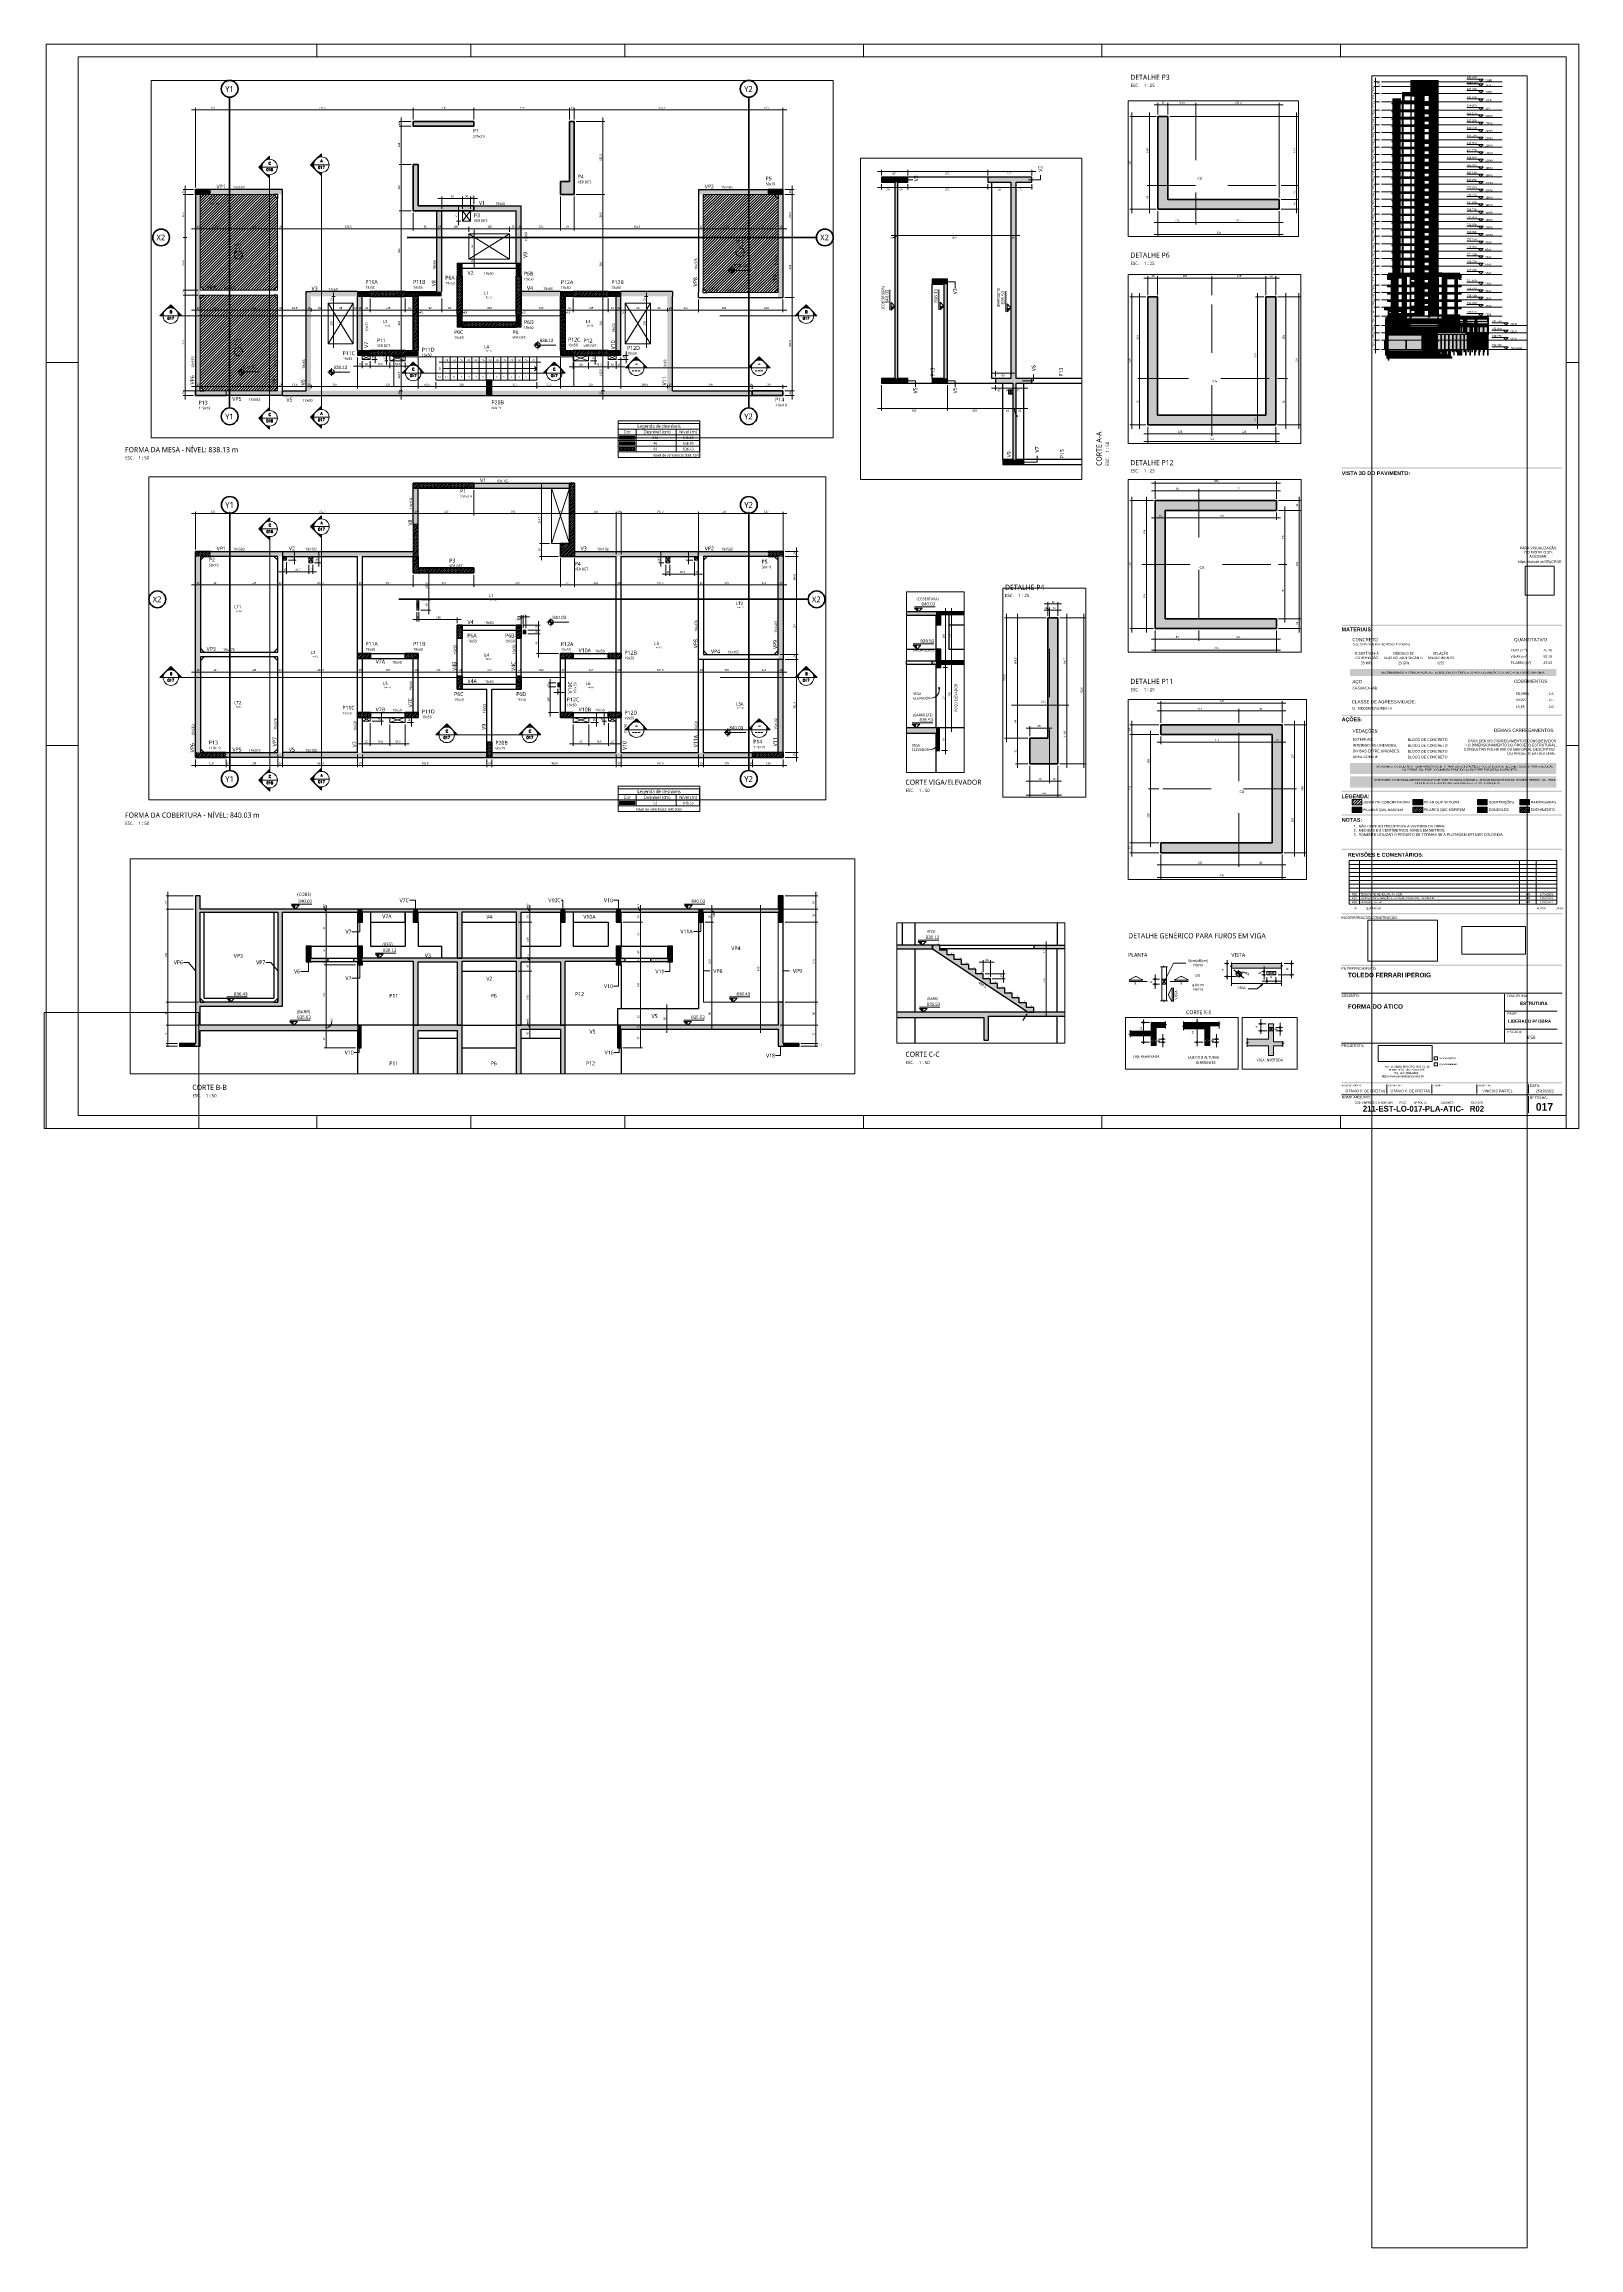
# Paper-space layout 'Layout1' of a CAD drawing. Header units: centimetres. Extents: x 0 to 119, y -87 to 84.
# The model-space entities are those that its viewports show. They can reach past a viewport. Long polylines and large blocks are cut down to what shows.
import ezdxf

# ---------------------------------------------------------------- set-up
doc = ezdxf.new("R2010")
doc.units = ezdxf.units.CM
for name, pattern in [('Aligning Line', [0.635, 0.3175, -0.3175]), ('Centro', [3.175, 0.635, -0.47625, 1.5875, -0.47625]), ('Centro de 6 mm', [1.32, 0.6, -0.24, 0.24, -0.24]), ('Dash dot', [1.5875, 0.635, -0.47625, 0, -0.47625]), ('Hidden 1_5', [0.22, 0.15, -0.07]), ('Projeção', [0.396875, 0.238125, -0.15875]), ('Traço', [0.635, 0.3175, -0.3175])]:
    doc.linetypes.add(name, pattern=pattern)
for name, color, linetype, lineweight in [('A-ANNO-DIMS', 7, 'Continuous', 9), ('A-ANNO-DIMS-25', 7, 'Continuous', 9), ('A-ANNO-DIMS-50', 7, 'Continuous', 9), ('A-ANNO-DIMS-500', 7, 'Continuous', 9), ('A-ANNO-NOTE', 7, 'Continuous', 9), ('A-DETL-GENF', 7, 'Continuous', 18), ('A-DETL-IDEN', 7, 'Continuous', 9), ('A-DETL-THIN', 7, 'Continuous', 18), ('A-FLOR', 7, 'Continuous', 9), ('A-FLOR-IDEN', 7, 'Continuous', 9), ('A-FLOR-LEVL', 7, 'Continuous', 9), ('A-FLOR-MCUT', 7, 'Continuous', 50), ('A-FLOR-OTLN', 7, 'Continuous', 18), ('A-FLOR-PATT', 7, 'Continuous', 18), ('A-GENM', 7, 'Continuous', 18), ('A-WALL', 7, 'Continuous', 9), ('G-ANNO-DIMS', 7, 'Continuous', 9), ('G-ANNO-SCHD', 7, 'Continuous', 9), ('G-ANNO-SYMB', 7, 'Continuous', 9), ('G-ANNO-TEXT', 7, 'Continuous', 9), ('G-ANNO-TTLB', 7, 'Continuous', 9), ('S-BEAM', 7, 'Continuous', 9), ('S-BEAM-IDEN', 7, 'Continuous', 9), ('S-COLS', 7, 'Continuous', 9), ('S-COLS-HDLN', 7, 'Traço', 18), ('S-COLS-IDEN', 7, 'Continuous', 9), ('S-FNDN', 7, 'Continuous', 9), ('S-GRID', 7, 'Continuous', 9), ('S-GRID-IDEN', 7, 'Continuous', 9), ('S-STRS', 7, 'Continuous', 9), ('S-STRS-ANNO', 7, 'Continuous', 18)]:
    doc.layers.add(name, color=color, linetype=linetype, lineweight=lineweight)
doc.layers.add('A-DETL', color=7, linetype='Continuous', lineweight=18, true_color=0x00a600)
doc.layers.add('G-ANNO-NPLT', color=7, linetype='Traço', lineweight=9, true_color=0x007f00, plot=False)
doc.styles.add('Arial', font='arial.ttf', dxfattribs={"height": 5.953125})
doc.styles.add('Arial_1', font='arial.ttf', dxfattribs={"height": 0.2})
doc.styles.add('Fira Sans', font='', dxfattribs={"width": 0.95, "height": 12.5})
doc.styles.add('Fira Sans SemiBold', font='', dxfattribs={"height": 0.3})
doc.styles.add('Fira Sans SemiBold_1', font='', dxfattribs={"height": 0.45})
doc.styles.add('Fira Sans SemiBold_2', font='', dxfattribs={"height": 0.35})
doc.styles.add('Fira Sans SemiBold_3', font='', dxfattribs={"height": 0.6})
doc.styles.add('Fira Sans SemiBold_4', font='', dxfattribs={"height": 0.25})
doc.styles.add('Fira Sans_1', font='', dxfattribs={"width": 0.9, "height": 7.5})
doc.styles.add('Fira Sans_2', font='', dxfattribs={"width": 0.9, "height": 3.75})
doc.styles.add('Fira Sans_3', font='', dxfattribs={"height": 3.75})
doc.styles.add('Fira Sans_4', font='', dxfattribs={"width": 0.9, "height": 75})
doc.styles.add('Fira Sans_5', font='', dxfattribs={"height": 10})
doc.styles.add('Fira Sans_6', font='', dxfattribs={"height": 0.15})
doc.styles.add('Fira Sans_7', font='', dxfattribs={"height": 0.13})
doc.styles.add('Fira Sans_8', font='', dxfattribs={"height": 0.2})
doc.styles.add('Fira Sans_9', font='', dxfattribs={"height": 0.25})
doc.styles.add('Fira Sans_B', font='', dxfattribs={"height": 0.25})
doc.styles.add('Gadugi', font='gadugi.ttf', dxfattribs={"height": 15})
doc.styles.add('Gadugi_1', font='gadugi.ttf', dxfattribs={"height": 10})
doc.styles.add('Gadugi_2', font='gadugi.ttf', dxfattribs={"height": 7.5})
doc.styles.add('Gadugi_3', font='gadugi.ttf', dxfattribs={"height": 12.5})
doc.styles.add('Gadugi_4', font='gadugi.ttf', dxfattribs={"height": 0.2})
doc.styles.add('Gadugi_5', font='gadugi.ttf', dxfattribs={"height": 22.5})
doc.styles.add('Gadugi_6', font='gadugi.ttf', dxfattribs={"height": 5})
doc.styles.add('Gadugi_7', font='gadugi.ttf', dxfattribs={"height": 75})
doc.styles.add('Gadugi_8', font='gadugi.ttf', dxfattribs={"height": 0.3})
doc.styles.add('Gadugi_B', font='gadugib.ttf', dxfattribs={"height": 7.5})
doc.styles.add('Gadugi_B_1', font='gadugib.ttf', dxfattribs={"height": 0.25})
doc.styles.add('Gadugi_B_2', font='gadugib.ttf', dxfattribs={"height": 0.4})
doc.styles.add('Libre Franklin', font='LibreFranklin-Regular.ttf', dxfattribs={"height": 0.2})
doc.styles.add('Libre Franklin_1', font='LibreFranklin-Regular.ttf', dxfattribs={"height": 0.25})
doc.styles.add('RomanD', font='romand__.ttf', dxfattribs={"height": 10})
doc.styles.get('Fira Sans').set_extended_font_data('Fira Sans')
doc.styles.get('Fira Sans SemiBold').set_extended_font_data('Fira Sans SemiBold')
doc.styles.get('Fira Sans SemiBold_1').set_extended_font_data('Fira Sans SemiBold')
doc.styles.get('Fira Sans SemiBold_2').set_extended_font_data('Fira Sans SemiBold')
doc.styles.get('Fira Sans SemiBold_3').set_extended_font_data('Fira Sans SemiBold')
doc.styles.get('Fira Sans SemiBold_4').set_extended_font_data('Fira Sans SemiBold')
doc.styles.get('Fira Sans_1').set_extended_font_data('Fira Sans')
doc.styles.get('Fira Sans_2').set_extended_font_data('Fira Sans')
doc.styles.get('Fira Sans_3').set_extended_font_data('Fira Sans')
doc.styles.get('Fira Sans_4').set_extended_font_data('Fira Sans')
doc.styles.get('Fira Sans_5').set_extended_font_data('Fira Sans')
doc.styles.get('Fira Sans_6').set_extended_font_data('Fira Sans')
doc.styles.get('Fira Sans_7').set_extended_font_data('Fira Sans')
doc.styles.get('Fira Sans_8').set_extended_font_data('Fira Sans')
doc.styles.get('Fira Sans_9').set_extended_font_data('Fira Sans')
doc.styles.get('Fira Sans_B').set_extended_font_data('Fira Sans', bold=True)
doc.dimstyles.new('PED_R80_1_5mm_ACIMA_As_ESQ__DEC_R00', dxfattribs={"dimscale": 30.48, "dimtxt": 5.114923, "dimasz": 0.164042, "dimexe": 0.123031, "dimexo": 0.123031, "dimgap": 0.024606, "dimtad": 1, "dimdec": 1, "dimrnd": 0.1, "dimdsep": 46, "dimtxsty": 'Fira Sans_3', "dimblk1": 'DOTSMALL', "dimblk2": 'DOTSMALL', "dimsah": 1, "dimcen": 0.09, "dimdle": 0.246063, "dimazin": 0, "dimtfac": 1, "dimtdec": 4, "dimtix": 1, "dimtmove": 0, "dimatfit": 3, "dimfxl": 1, "dimtvp": 1, "dimtolj": 1, "dimtzin": 0, "dimarcsym": 2})
doc.dimstyles.new('PED_R80_1_5mm_ACIMA_As_ESQ__R00', dxfattribs={"dimscale": 30.48, "dimtxt": 10.229846, "dimasz": 0.328084, "dimexe": 0.246063, "dimexo": 0.246063, "dimgap": 0.049213, "dimtad": 1, "dimdec": 1, "dimrnd": 0.5, "dimdsep": 46, "dimtxsty": 'Fira Sans_1', "dimblk1": 'DOTSMALL', "dimblk2": 'DOTSMALL', "dimsah": 1, "dimcen": 0.09, "dimdle": 0.492126, "dimazin": 0, "dimtfac": 1, "dimtdec": 4, "dimtix": 1, "dimtmove": 0, "dimatfit": 3, "dimfxl": 1, "dimtvp": 1, "dimtolj": 1, "dimtzin": 0, "dimarcsym": 2})
doc.dimstyles.new('PED_R80_1_5mm_ACIMA_As_ESQ__R00_1', dxfattribs={"dimscale": 30.48, "dimtxt": 10.229846, "dimasz": 0.328084, "dimexe": 0.246063, "dimexo": 0.246063, "dimgap": 0.049213, "dimtad": 1, "dimdec": 1, "dimrnd": 0.5, "dimdsep": 46, "dimtxsty": 'Fira Sans_1', "dimblk1": 'DOTSMALL', "dimblk2": 'DOTSMALL', "dimsah": 1, "dimcen": 0.09, "dimdle": 0.492126, "dimazin": 0, "dimtfac": 1, "dimtdec": 4, "dimtix": 1, "dimtmove": 1, "dimatfit": 3, "dimfxl": 1, "dimtvp": 1, "dimtolj": 1, "dimtzin": 0, "dimarcsym": 2})
doc.dimstyles.new('PED_R80_1_5mm_ACIMA_As_ESQ__R00_2', dxfattribs={"dimscale": 30.48, "dimtxt": 10.229846, "dimasz": 0.328084, "dimexe": 0.246063, "dimexo": 0.246063, "dimgap": 0.049213, "dimtad": 1, "dimdec": 1, "dimrnd": 0.5, "dimdsep": 46, "dimtxsty": 'Fira Sans_1', "dimblk1": 'DOTSMALL', "dimblk2": 'DOTSMALL', "dimsah": 1, "dimcen": 0.09, "dimdle": 0.492126, "dimazin": 0, "dimtfac": 1, "dimtdec": 4, "dimtix": 1, "dimtmove": 2, "dimatfit": 3, "dimfxl": 1, "dimtvp": 1, "dimtolj": 1, "dimtzin": 0, "dimarcsym": 2})
doc.dimstyles.new('PED_R80_1_5mm_ACIMA_As_ESQ__R00_3', dxfattribs={"dimscale": 30.48, "dimtxt": 5.114923, "dimasz": 0.164042, "dimexe": 0.123031, "dimexo": 0.123031, "dimgap": 0.024606, "dimtad": 1, "dimdec": 1, "dimrnd": 0.5, "dimdsep": 46, "dimtxsty": 'Fira Sans_2', "dimblk1": 'DOTSMALL', "dimblk2": 'DOTSMALL', "dimsah": 1, "dimcen": 0.09, "dimdle": 0.246063, "dimazin": 0, "dimtfac": 1, "dimtdec": 4, "dimtix": 1, "dimtmove": 0, "dimatfit": 3, "dimfxl": 1, "dimtvp": 1, "dimtolj": 1, "dimtzin": 0, "dimarcsym": 2})
doc.dimstyles.new('PED_R80_1_5mm_ACIMA_As_ESQ__R00_4', dxfattribs={"dimscale": 30.48, "dimtxt": 5.114923, "dimasz": 0.164042, "dimexe": 0.123031, "dimexo": 0.123031, "dimgap": 0.024606, "dimtad": 1, "dimdec": 1, "dimrnd": 0.5, "dimdsep": 46, "dimtxsty": 'Fira Sans_2', "dimblk1": 'DOTSMALL', "dimblk2": 'DOTSMALL', "dimsah": 1, "dimcen": 0.09, "dimdle": 0.246063, "dimazin": 0, "dimtfac": 1, "dimtdec": 4, "dimtix": 1, "dimtmove": 1, "dimatfit": 3, "dimfxl": 1, "dimtvp": 1, "dimtolj": 1, "dimtzin": 0, "dimarcsym": 2})
doc.dimstyles.new('PED_R80_1_5mm_ACIMA_As_ESQ__R00_5', dxfattribs={"dimscale": 30.48, "dimtxt": 102.298456, "dimasz": 3.28084, "dimexe": 2.46063, "dimexo": 2.46063, "dimgap": 0.492126, "dimtad": 1, "dimdec": 1, "dimrnd": 0.5, "dimdsep": 46, "dimtxsty": 'Fira Sans_4', "dimblk1": 'DOTSMALL', "dimblk2": 'DOTSMALL', "dimsah": 1, "dimcen": 0.09, "dimdle": 4.92126, "dimazin": 0, "dimtfac": 1, "dimtdec": 4, "dimtix": 1, "dimtmove": 2, "dimatfit": 3, "dimfxl": 1, "dimtvp": 1, "dimtolj": 1, "dimtzin": 0, "dimarcsym": 2})
doc.dimstyles.new('PED_R80_1_5mm_ACIMA_As_ESQ__R00_6', dxfattribs={"dimscale": 30.48, "dimtxt": 102.298456, "dimasz": 3.28084, "dimexe": 2.46063, "dimexo": 2.46063, "dimgap": 0.492126, "dimtad": 1, "dimdec": 1, "dimrnd": 0.5, "dimdsep": 46, "dimtxsty": 'Fira Sans_4', "dimblk1": 'DOTSMALL', "dimblk2": 'DOTSMALL', "dimsah": 1, "dimcen": 0.09, "dimdle": 4.92126, "dimazin": 0, "dimtfac": 1, "dimtdec": 4, "dimtix": 1, "dimtmove": 0, "dimatfit": 3, "dimfxl": 1, "dimtvp": 1, "dimtolj": 1, "dimtzin": 0, "dimarcsym": 2})
doc.dimstyles.new('PED_R80_1_5mm_ACIMA_As_ESQ__R00_7', dxfattribs={"dimscale": 30.48, "dimtxt": 10.229846, "dimasz": 0.328084, "dimexe": 0.246063, "dimexo": 0.246063, "dimgap": 0.049213, "dimtad": 1, "dimdec": 1, "dimrnd": 0.5, "dimdsep": 46, "dimtxsty": 'Fira Sans_1', "dimblk1": 'DOTSMALL', "dimblk2": 'DOTSMALL', "dimsah": 1, "dimcen": 0.09, "dimdle": 0.492126, "dimazin": 0, "dimtfac": 1, "dimtdec": 4, "dimtix": 1, "dimtmove": 0, "dimatfit": 3, "dimfxl": 1, "dimtvp": 1, "dimtolj": 1, "dimtzin": 0, "dimarcsym": 2})
doc.dimstyles.new('PED_R80_2_0mm_ACIMA_As_ESQ__SEM_LINHA_R00_1', dxfattribs={"dimscale": 30.48, "dimtxt": 13.639794, "dimasz": 0.04101, "dimexe": 0.246063, "dimexo": 0.246063, "dimgap": 0.049213, "dimtad": 0, "dimjust": 2, "dimdec": 1, "dimrnd": 0.5, "dimdsep": 46, "dimtxsty": 'Fira Sans_5', "dimblk1": 'NONE', "dimblk2": 'DOTSMALL', "dimsah": 1, "dimcen": 0.09, "dimdle": 0.492126, "dimse1": 1, "dimsd1": 1, "dimsd2": 1, "dimazin": 0, "dimtfac": 1, "dimtdec": 4, "dimtix": 1, "dimtmove": 2, "dimatfit": 3, "dimfxl": 1, "dimtvp": 1, "dimtolj": 1, "dimtzin": 0, "dimarcsym": 2})
picture_1 = doc.add_image_def('image1.png', size_in_pixel=(421, 183))
picture_2 = doc.add_image_def('image2.jpg', size_in_pixel=(768, 452))
picture_3 = doc.add_image_def('image3.png', size_in_pixel=(200, 200))
picture_4 = doc.add_image_def('image4.jpg', size_in_pixel=(541, 540))
picture_5 = doc.add_image_def('image5.jpg', size_in_pixel=(225, 224))
picture_6 = doc.add_image_def('image6.jpg', size_in_pixel=(3048, 900))
pattern_1 = [(45, (0, 0), (-0.07071068, 0.07071068), [])]
pattern_2 = [(45, (2663.54, 0), (-3.535534, 3.535534), [])]
pattern_3 = [(45, (5543.248, 0), (-3.535534, 3.535534), [])]
pattern_4 = [(45, (5543.248, 0), (-5.3033, 5.3033), [])]
pattern_5 = [(45, (5543.248, 0), (-3.535534, 3.535534), []), (135, (5543.248, 0), (-3.535534, -3.535534), [])]

# ---------------------------------------------------------------- blocks, each defined once
blk = doc.blocks.new('PED_FOLHAS_CARIMBO_PED_R04_2020 - A0-2522216-211-EST-LO-017-PLA-ATIC')
at = {"layer": 'G-ANNO-TTLB', "true_color": 0xdadada}
for points in [[(117.74, 51.27), (117.74, 51.17), (100.65, 51.17), (100.65, 51.27)], [(117.74, 39.07), (117.74, 38.97), (100.65, 38.97), (100.65, 39.07)], [(117.3, 35.64), (117.3, 35.09), (101.3, 35.09), (101.3, 35.64)], [(117.74, 32.09), (117.74, 31.99), (100.65, 31.99), (100.65, 32.09)], [(117.3, 28.35), (117.3, 27.48), (101.3, 27.48), (101.3, 28.35)], [(117.74, 26.19), (117.74, 26.09), (100.65, 26.09), (100.65, 26.19)], [(117.3, 27.31), (117.3, 26.44), (101.3, 26.44), (101.3, 27.31)], [(117.74, 24.36), (117.74, 24.26), (100.65, 24.26), (100.65, 24.36)], [(117.74, 21.7), (117.74, 21.6), (100.65, 21.6), (100.65, 21.7)], [(117.74, 16.7), (117.74, 16.6), (100.65, 16.6), (100.65, 16.7)], [(117.74, 12.7), (117.74, 12.6), (100.65, 12.6), (100.65, 12.7)], [(117.74, 3.6), (117.74, 3.5), (100.65, 3.5), (100.65, 3.6)]]:
    blk.add_hatch(color=254, dxfattribs=at).paths.add_polyline_path(points, flags=0)
at = {"layer": 'G-ANNO-TTLB', "true_color": 0xff8040}
h = blk.add_hatch(dxfattribs=at)
h.set_pattern_fill('FP_4', color=11, style=0, pattern_type=2)
h.set_pattern_definition([(45, (0, 0), (-0.10606602, 0.10606602), [])])
h.paths.add_polyline_path([(102.21, 25.5), (102.21, 25.1), (101.46, 25.1), (101.46, 25.5)], flags=0)
at = {"layer": 'G-ANNO-TTLB', "true_color": 0x0000ff}
h = blk.add_hatch(dxfattribs=at)
h.set_pattern_fill('FP_5', color=5, style=0, pattern_type=2)
h.set_pattern_definition([(45, (0, 0), (-0.07071068, 0.07071068), []), (135, (0, 0), (-0.07071068, -0.07071068), [])])
h.paths.add_polyline_path([(102.21, 24.91), (102.21, 24.51), (101.46, 24.51), (101.46, 24.91)], flags=0)
at = {"layer": 'G-ANNO-TTLB', "true_color": 0x808080}
blk.add_hatch(color=8, dxfattribs=at).paths.add_polyline_path([(106.93, 25.5), (106.93, 25.1), (106.18, 25.1), (106.18, 25.5)], flags=0)
h = blk.add_hatch(dxfattribs=at)
h.set_pattern_fill('FP_6', color=8, style=0, pattern_type=2)
h.set_pattern_definition(pattern_1)
h.paths.add_polyline_path([(106.93, 24.91), (106.93, 24.51), (106.18, 24.51), (106.18, 24.91)], flags=0)
at = {"layer": 'G-ANNO-TTLB', "true_color": 0xffb0ff}
blk.add_hatch(color=211, dxfattribs=at).paths.add_polyline_path([(111.94, 25.5), (111.94, 25.1), (111.19, 25.1), (111.19, 25.5)], flags=0)
at = {"layer": 'G-ANNO-TTLB', "true_color": 0x89f7fa}
blk.add_hatch(color=131, dxfattribs=at).paths.add_polyline_path([(111.94, 24.91), (111.94, 24.51), (111.19, 24.51), (111.19, 24.91)], flags=0)
at = {"layer": 'G-ANNO-TTLB', "true_color": 0xc7e69d}
blk.add_hatch(color=71, dxfattribs=at).paths.add_polyline_path([(115.21, 25.5), (115.21, 25.1), (114.46, 25.1), (114.46, 25.5)], flags=0)
at = {"layer": 'G-ANNO-TTLB', "true_color": 0x008000}
h = blk.add_hatch(dxfattribs=at)
h.set_pattern_fill('FP_6', color=96, style=0, pattern_type=2)
h.set_pattern_definition(pattern_1)
h.paths.add_polyline_path([(115.21, 24.91), (115.21, 24.51), (114.46, 24.51), (114.46, 24.91)], flags=0)
at = {"layer": 'G-ANNO-TTLB'}
for p, q in [((0.15, 0), (0.15, 84.1)), ((0.15, 84.1), (119.05, 84.1)), ((21.15, 84.1), (21.15, 83.1)), ((33.1, 84.1), (33.1, 83.1)), ((45.05, 84.1), (45.05, 83.1)), ((63.55, 84.1), (63.55, 83.1)), ((82.05, 84.1), (82.05, 83.1)), ((100.55, 84.1), (100.55, 83.1)), ((119.05, 84.1), (119.05, 0)), ((2.65, 83.1), (118.05, 83.1)), ((2.65, 1), (2.65, 83.1)), ((118.05, 83.1), (118.05, 1)), ((0.15, 59.4), (2.65, 59.4)), ((118.05, 59.4), (119.05, 59.4)), ((0.15, 29.7), (2.65, 29.7)), ((118.05, 29.7), (119.05, 29.7)), ((118.05, 29.7), (119.05, 29.7)), ((102.21, 24.91), (101.46, 24.91)), ((101.46, 24.91), (101.46, 24.51)), ((101.46, 24.51), (102.21, 24.51)), ((102.21, 24.51), (102.21, 24.91)), ((106.93, 25.5), (106.18, 25.5)), ((106.18, 25.5), (106.18, 25.1)), ((106.18, 25.1), (106.93, 25.1)), ((106.93, 24.91), (106.18, 24.91)), ((106.18, 24.91), (106.18, 24.51)), ((106.18, 24.51), (106.93, 24.51)), ((106.93, 25.1), (106.93, 25.5)), ((106.93, 24.51), (106.93, 24.91)), ((111.94, 25.5), (111.19, 25.5)), ((111.19, 25.5), (111.19, 25.1)), ((111.19, 25.1), (111.94, 25.1)), ((111.94, 24.91), (111.19, 24.91)), ((111.19, 24.91), (111.19, 24.51)), ((111.19, 24.51), (111.94, 24.51)), ((111.94, 25.1), (111.94, 25.5)), ((111.94, 24.51), (111.94, 24.91)), ((115.21, 25.5), (114.46, 25.5)), ((114.46, 25.5), (114.46, 25.1)), ((114.46, 25.1), (115.21, 25.1)), ((115.21, 24.91), (114.46, 24.91)), ((114.46, 24.91), (114.46, 24.51)), ((114.46, 24.51), (115.21, 24.51)), ((115.21, 25.1), (115.21, 25.5)), ((115.21, 24.51), (115.21, 24.91)), ((118.05, 0), (118.05, 12.89)), ((118.05, 0), (118.05, 12.89)), ((100.64, 10.5), (117.74, 10.5)), ((113.27, 6.7), (113.27, 10.4)), ((113.27, 9.1), (117.37, 9.1)), ((113.27, 7.7), (117.37, 7.7)), ((100.64, 6.6), (117.74, 6.6)), ((100.64, 2.6), (117.74, 2.6)), ((104.14, 3.4), (104.14, 2.7)), ((107.64, 3.4), (107.64, 2.7)), ((111.14, 3.4), (111.14, 2.7)), ((115.14, 3.4), (115.14, 2.7)), ((115.14, 2.5), (115.14, 1.2)), ((118.05, 1), (2.65, 1)), ((21.15, 1), (21.15, 0)), ((21.15, 1), (21.15, 0)), ((33.1, 1), (33.1, 0)), ((33.1, 1), (33.1, 0)), ((45.05, 1), (45.05, 0)), ((45.05, 1), (45.05, 0)), ((63.55, 1), (63.55, 0)), ((63.55, 1), (63.55, 0)), ((82.05, 1), (82.05, 0)), ((82.05, 1), (82.05, 0)), ((100.55, 1), (100.55, 0)), ((100.55, 1), (100.55, 0)), ((119.05, 0), (0.15, 0))]:
    blk.add_line(p, q, dxfattribs=at)
at = {"layer": 'G-ANNO-TTLB', "color": 11, "true_color": 0xff8040}
for p, q in [((102.21, 25.5), (101.46, 25.5)), ((101.46, 25.5), (101.46, 25.1)), ((101.46, 25.1), (102.21, 25.1)), ((102.21, 25.1), (102.21, 25.5))]:
    blk.add_line(p, q, dxfattribs=at)
at = {"layer": 'G-ANNO-TTLB', "attachment_point": 1}
for s, insert, char_height, width, style in [('VISTA 3D DO PAVIMENTO:', (100.65, 50.97), 0.3, 6.0608, 'Fira Sans SemiBold'), ('PARA VISUALIZAÇÃO', (114.46, 45.11), 0.2, 3.3992, 'Libre Franklin'), ('DO MODELO 3D,', (114.82, 44.79), 0.2, 2.5413, 'Libre Franklin'), ('ACESSAR:', (115.21, 44.47), 0.2, 1.5954, 'Libre Franklin'), ('https://autode.sk/3GyCPGE', (114.3, 44.06), 0.2, 4.1447, 'Libre Franklin'), ('MATERIAIS:', (100.65, 38.85), 0.3, 2.7017, 'Fira Sans SemiBold'), ('CONCRETO', (101.48, 38.03), 0.25, 2.3169, 'Libre Franklin_1'), ('(VÁLIDO PARA O PAVIMENTO DA PRANCHA)', (101.5, 37.62), 0.15, 4.8262, 'Fira Sans_6'), ('QUANTITATIVO', (114.03, 38.03), 0.25, 3.1426, 'Libre Franklin_1'), ('AÇO', (101.48, 34.78), 0.25, 0.8979, 'Libre Franklin_1'), ('RECOMENDAMOS A CONTRATAÇÃO DE TECNOLOGIA DO CONCRETO PARA A DEFINIÇÃO DO TRAÇO A SER USADO NA OBRA.', (103.71, 35.43), 0.15, 13.5646, 'Fira Sans_6'), ('COBRIMENTOS', (114.03, 34.8), 0.25, 3.0705, 'Libre Franklin_1'), ('CLASSE DE AGRESSIVIDADE:', (101.44, 33.21), 0.25, 5.7802, 'Libre Franklin_1'), ('AÇÕES:', (100.65, 31.87), 0.3, 1.6996, 'Fira Sans SemiBold'), ('VEDAÇÕES:', (101.5, 30.94), 0.25, 2.3489, 'Libre Franklin_1'), ('DEMAIS CARREGAMENTOS', (112.47, 31), 0.25, 5.4755, 'Libre Franklin_1'), ('EXTERNAS:', (101.5, 30.27), 0.2, 1.8038, 'Libre Franklin'), ('INTERNAS ÀS UNIDADES:', (101.5, 29.82), 0.2, 3.9684, 'Libre Franklin'), ('DIVISAS ENTRE UNIDADES:', (101.5, 29.37), 0.2, 4.2489, 'Libre Franklin'), ('CONSULTAR FOLHA 000 OU MEMORIAL DESCRITIVO', (110.14, 29.5), 0.2, 8.3456, 'Libre Franklin'), ('NO DIMENSIONAMENTO DO PROJETO ESTRUTURAL, ', (110.23, 29.83), 0.2, 8.2333, 'Libre Franklin'), ('PARA DEMAIS CARREGAMENTOS CONSIDERADOS ', (110.46, 30.15), 0.2, 7.9608, 'Libre Franklin'), ('DO PROJETO ESTRUTURAL', (113.51, 29.18), 0.2, 4.265, 'Libre Franklin'), ('ÁREA COMUM:', (101.5, 28.92), 0.2, 2.3008, 'Libre Franklin'), ('IMPORTANTE: CONSULTAR A FOLHA 000 DO PROJETO PARA ESPECIFICAÇÕES, PROCEDIMENTO E RECOMENDAÇÕES PARA EXECUÇÃO ', (103.23, 28.14), 0.15, 14.7831, 'Fira Sans_6'), ('DA ESTRUTURA. ESSE DOCUMENTO É EMITIDO NA FASE PRÉ-EXECUTIVA DO PROJETO.', (105.37, 27.89), 0.15, 9.524, 'Fira Sans_6'), ('LEGENDA:', (100.65, 25.9), 0.3, 2.3329, 'Fira Sans SemiBold'), ('IMPORTANTE: O MEMORIAL DESCRITIVO DO PROJETO ESTRUTURAL COMPÕE A LISTA DE DOCUMENTOS DO PROJETO ESTRUTURAL. ESSE ', (103.05, 27.1), 0.15, 15.208, 'Fira Sans_6'), ('DOCUMENTO É EMITIDO NA FASE PRÉ-EXECUTIVA DO PROJETO.', (106.38, 26.85), 0.15, 7.0789, 'Fira Sans_6'), ('NOTAS:', (100.65, 24.08), 0.3, 1.7637, 'Fira Sans SemiBold'), ('JUNTA DE CONCRETAGEM', (102.3, 25.4), 0.2, 4.1527, 'Libre Franklin'), ('PILARES QUE NASCEM', (102.3, 24.81), 0.2, 3.5916, 'Libre Franklin'), ('PILAR QUE SEGUEM', (107.03, 25.4), 0.2, 3.1506, 'Libre Franklin'), ('PILARES QUE MORREM', (107.03, 24.82), 0.2, 3.6717, 'Libre Franklin'), ('CONTENÇÕES', (112.05, 25.4), 0.2, 2.2447, 'Libre Franklin'), ('CONSOLOS', (112.05, 24.82), 0.2, 1.8198, 'Libre Franklin'), ('RAMPAS/ABAS', (115.31, 25.4), 0.2, 2.4211, 'Libre Franklin'), ('ENCHIMENTO', (115.31, 24.82), 0.2, 2.1806, 'Libre Franklin'), ('2.  MEDIDAS EM CENTÍMETROS, NÍVEIS EM METROS;', (101.58, 23.22), 0.2, 8.1612, 'Libre Franklin'), ('3.  SOMENTE UTILIZAR O PROJETO DE FORMAS SE A PLOTAGEM ESTIVER COLORIDA.', (101.58, 22.89), 0.2, 13.3802, 'Libre Franklin'), ('1.  NÃO CABE AO PROJETISTA A VISTORIA DA OBRA;', (101.58, 23.54), 0.2, 8.1772, 'Libre Franklin'), ('REVISÕES E COMENTÁRIOS:', (101.13, 21.37), 0.3, 6.5017, 'Fira Sans SemiBold'), ('Nº           DESCRIÇÃO                                                                                                                                                                                                                  AUTOR             DATA                                        ', (101.6, 17.15), 0.15, 19.3367, 'Fira Sans_6'), ('INCORPORAÇÃO/CONSTRUÇÃO', (100.63, 16.44), 0.2, 4.9384, 'Fira Sans_8'), ('EMPREENDIMENTO:', (100.63, 12.5), 0.2, 3.1105, 'Fira Sans_8'), ('ASSUNTO:', (100.63, 10.39), 0.2, 1.6194, 'Fira Sans_8'), ('DISCIPLINA:', (113.49, 10.38), 0.2, 1.8759, 'Fira Sans_8'), ('FASE:', (113.49, 9.01), 0.2, 0.8658, 'Fira Sans_8'), ('ESTRUTURA', (114.49, 9.82), 0.25, 2.373, 'Fira Sans_B'), ('ESCALA:', (113.49, 7.59), 0.2, 1.2747, 'Fira Sans_8'), ('PROJETISTA:', (100.63, 6.51), 0.2, 1.9481, 'Fira Sans_8'), ('pedreira-topázio', (108.2, 5.51), 0.13, 1.7797, 'Fira Sans_7'), ('RESPONSÁVEL:', (100.65, 3.4), 0.15, 1.6835, 'Fira Sans_6'), ('https://www.pedreiratopazio.eng.br/', (103.77, 4.12), 0.15, 4.3612, 'Fira Sans_6'), ('AV. EUSÉBIO MATOSO, 690, CJ. 28', (104.03, 4.87), 0.15, 3.7278, 'Fira Sans_6'), ('PINHEIROS, SÃO PAULO/SP', (104.3, 4.62), 0.15, 3.0945, 'Fira Sans_6'), ('TEL: (11) 3034-6489', (104.67, 4.37), 0.15, 2.1726, 'Fira Sans_6'), ('@pedreiratopazio', (108.2, 5.05), 0.13, 1.9241, 'Fira Sans_7'), ('NOME ARQUIVO:', (100.65, 2.52), 0.2, 2.6215, 'Fira Sans_8'), ('CÓD. EMPREEND.', (101.66, 2.07), 0.15, 1.9401, 'Fira Sans_6'), ('DISCIPLINA', (103.47, 2.07), 0.15, 1.2667, 'Fira Sans_6'), ('GERENTE:', (104.25, 3.4), 0.15, 1.0983, 'Fira Sans_6'), ('FASE', (105.13, 2.07), 0.15, 0.5451, 'Fira Sans_6'), ('Nº FOLHA', (106.27, 2.07), 0.15, 1.1224, 'Fira Sans_6'), ('EQUIPE:', (107.73, 3.4), 0.15, 0.9059, 'Fira Sans_6'), ('ASSUNTO', (108.32, 2.07), 0.15, 1.0743, 'Fira Sans_6'), ('REVISÃO', (110.69, 2.07), 0.15, 0.962, 'Fira Sans_6'), ('DESENHO:', (111.23, 3.4), 0.15, 1.1705, 'Fira Sans_6'), ('DATA:', (115.24, 3.41), 0.2, 0.9219, 'Fira Sans_8'), ('Nº FOLHA:', (115.24, 2.49), 0.2, 1.6675, 'Fira Sans_8')]:
    blk.add_mtext(s, dxfattribs=dict(at, insert=insert, char_height=char_height, width=width, style=style))
at = {"layer": 'G-ANNO-TTLB'}
image = blk.add_image(picture_3, insert=(114.89, 41.36), size_in_units=(2.24, 2.24), dxfattribs=at)
image.dxf.flags = 7
image = blk.add_image(picture_2, insert=(102.67, 12.97), size_in_units=(5.41, 3.19), dxfattribs=at)
image.dxf.flags = 7
image = blk.add_image(picture_1, insert=(109.96, 13.51), size_in_units=(4.95, 2.15), dxfattribs=at)
image.dxf.flags = 7
image = blk.add_image(picture_6, insert=(103.48, 5.18), size_in_units=(4.19, 1.24), dxfattribs=at)
image.dxf.flags = 7
image = blk.add_image(picture_4, insert=(107.83, 5.31), size_in_units=(0.25, 0.25), dxfattribs=at)
image.dxf.flags = 7
image = blk.add_image(picture_5, insert=(107.83, 4.84), size_in_units=(0.25, 0.249), dxfattribs=at)
image.dxf.flags = 7
blk = doc.blocks.new('Viewport - PED_TÍTULO_FRM_CRT_DET__R00-1758891-211-EST-LO-017-PLA-ATIC')
at = {"layer": 'G-ANNO-TTLB', "insert": (0.26, -0.18), "char_height": 0.25, "width": 0.8418, "attachment_point": 1, "style": 'Gadugi_B_1'}
blk.add_mtext('ESC.', dxfattribs=at)
blk = doc.blocks.new('PED_DETALHE_FURO_VIGA_R03_2020 - DETALHE GENÉRICO DA VIGA TIPO A-4059585-211-EST-LO-017-PLA-ATIC')
at = {"layer": 'A-ANNO-NOTE'}
h = blk.add_hatch(color=256, dxfattribs=at)
edge = h.paths.add_edge_path(flags=0)
edge.add_arc((8.47, 8.91), 0.0625, 180, 360)
edge.add_arc((8.47, 8.91), 0.0625, 360, 540)
at = {"layer": 'A-ANNO-NOTE', "true_color": 0x808080}
for points in [[(8.8, 8.91), (12.7, 8.91), (12.7, 8.75), (12.79, 8.75), (12.62, 8.7), (12.7, 8.7), (12.7, 8.56), (8.8, 8.56), (8.8, 8.7), (8.72, 8.7), (8.89, 8.75), (8.8, 8.75)], [(0.94, 3.66), (1.99, 3.66), (1.99, 3.31), (0.94, 3.31), (0.94, 3.45), (0.86, 3.45), (1.03, 3.5), (0.94, 3.5)]]:
    blk.add_hatch(color=8, dxfattribs=at).paths.add_polyline_path(points, flags=0)
at = {"layer": 'A-ANNO-NOTE'}
h = blk.add_hatch(color=256, dxfattribs=at)
edge = h.paths.add_edge_path(flags=0)
edge.add_arc((13.46, 8.91), 0.0625, 180, 360)
edge.add_arc((13.46, 8.91), 0.0625, 0, 180)
h = blk.add_hatch(color=256, dxfattribs=at)
edge = h.paths.add_edge_path(flags=0)
edge.add_arc((2.89, 7.7), 0.0625, 180, 360)
edge.add_arc((2.89, 7.7), 0.0625, 0, 180)
h = blk.add_hatch(color=256, dxfattribs=at)
edge = h.paths.add_edge_path(flags=0)
edge.add_arc((2.89, 7.32), 0.0625, 180, 360)
edge.add_arc((2.89, 7.32), 0.0625, 0, 180)
h = blk.add_hatch(color=256, dxfattribs=at)
edge = h.paths.add_edge_path(flags=0)
edge.add_arc((8.47, 7.91), 0.0625, 180, 360)
edge.add_arc((8.47, 7.91), 0.0625, 0, 180)
h = blk.add_hatch(color=256, dxfattribs=at)
edge = h.paths.add_edge_path(flags=0)
edge.add_arc((9.23, 8.24), 0.0625, 180, 360)
edge.add_arc((9.23, 8.24), 0.0625, 360, 540)
h = blk.add_hatch(color=256, dxfattribs=at)
edge = h.paths.add_edge_path(flags=0)
edge.add_arc((9.53, 7.98), 0.0625, 180, 360)
edge.add_arc((9.53, 7.98), 0.0625, 0, 180)
h = blk.add_hatch(color=256, dxfattribs=at)
edge = h.paths.add_edge_path(flags=0)
edge.add_arc((11.35, 8.3), 0.0625, 180, 360)
edge.add_arc((11.35, 8.3), 0.0625, 0, 180)
h = blk.add_hatch(color=256, dxfattribs=at)
edge = h.paths.add_edge_path(flags=0)
edge.add_arc((11.35, 8.05), 0.0625, 180, 360)
edge.add_arc((11.35, 8.05), 0.0625, 0, 180)
h = blk.add_hatch(color=256, dxfattribs=at)
edge = h.paths.add_edge_path(flags=0)
edge.add_arc((11.56, 7.54), 0.0625, 180, 360)
edge.add_arc((11.56, 7.54), 0.0625, 0, 180)
h = blk.add_hatch(color=256, dxfattribs=at)
edge = h.paths.add_edge_path(flags=0)
edge.add_arc((12.26, 7.54), 0.0625, 180, 360)
edge.add_arc((12.26, 7.54), 0.0625, 0, 180)
h = blk.add_hatch(color=256, dxfattribs=at)
edge = h.paths.add_edge_path(flags=0)
edge.add_arc((13.46, 8.05), 0.0625, 180, 360)
edge.add_arc((13.46, 8.05), 0.0625, 0, 180)
h = blk.add_hatch(color=256, dxfattribs=at)
edge = h.paths.add_edge_path(flags=0)
edge.add_arc((1.99, 4.34), 0.0625, 180, 360)
edge.add_arc((1.99, 4.34), 0.0625, 0, 180)
at = {"layer": 'A-ANNO-NOTE', "true_color": 0x808080}
h = blk.add_hatch(color=8, dxfattribs=at)
h.paths.add_polyline_path([(2.96, 2.81), (2.96, 2.56), (2.59, 2.56), (2.59, 2.81)], flags=0)
h.paths.add_polyline_path([(2.96, 3.06), (2.59, 3.06), (2.59, 3.31), (1.99, 3.31), (1.99, 3.66), (2.59, 3.66), (2.59, 4.34), (3.69, 4.34), (3.69, 4.18), (3.78, 4.18), (3.61, 4.13), (3.69, 4.13), (3.69, 3.96), (2.96, 3.96)], flags=0)
h = blk.add_hatch(color=8, dxfattribs=at)
edge = h.paths.add_edge_path(flags=0)
edge.add_line((5.09, 4.1), (5.09, 4.34))
edge.add_line((5.09, 4.34), (6.08, 4.34))
edge.add_arc((6.14, 4.34), 0.0625, 180.78, 271.5221)
edge.add_line((6.15, 4.28), (6.15, 3.84))
edge.add_line((6.15, 3.84), (5.09, 3.84))
edge.add_line((5.09, 3.84), (5.09, 4.05))
edge.add_line((5.09, 4.05), (5.01, 4.05))
edge.add_line((5.01, 4.05), (5.18, 4.1))
edge.add_line((5.18, 4.1), (5.09, 4.1))
at = {"layer": 'A-ANNO-NOTE'}
h = blk.add_hatch(color=256, dxfattribs=at)
edge = h.paths.add_edge_path(flags=0)
edge.add_arc((6.14, 4.34), 0.0625, 180, 360)
edge.add_arc((6.14, 4.34), 0.0625, 360, 540)
at = {"layer": 'A-ANNO-NOTE', "true_color": 0x808080}
h = blk.add_hatch(color=8, dxfattribs=at)
h.paths.add_polyline_path([(7.12, 2.81), (7.12, 2.56), (6.74, 2.56), (6.74, 2.81)], flags=0)
edge = h.paths.add_edge_path(flags=0)
edge.add_line((7.12, 4.09), (7.12, 3.06))
edge.add_line((7.12, 3.06), (6.74, 3.06))
edge.add_line((6.74, 3.06), (6.74, 3.84))
edge.add_line((6.74, 3.84), (6.15, 3.84))
edge.add_line((6.15, 3.84), (6.15, 4.28))
edge.add_arc((6.14, 4.34), 0.0625, 271.5221, 359.22)
edge.add_line((6.21, 4.34), (7.85, 4.34))
edge.add_line((7.85, 4.34), (7.85, 4.23))
edge.add_line((7.85, 4.23), (7.93, 4.23))
edge.add_line((7.93, 4.23), (7.76, 4.18))
edge.add_line((7.76, 4.18), (7.85, 4.18))
edge.add_line((7.85, 4.18), (7.85, 4.09))
edge.add_line((7.85, 4.09), (7.12, 4.09))
h = blk.add_hatch(color=8, dxfattribs=at)
h.paths.add_polyline_path([(12.07, 3.71), (12.07, 2.85), (12.8, 2.85), (12.8, 2.74), (12.89, 2.74), (12.71, 2.69), (12.8, 2.69), (12.8, 2.54), (12.07, 2.54), (12.07, 1.78), (11.69, 1.78), (11.69, 2.54), (10.04, 2.54), (10.04, 2.75), (9.96, 2.75), (10.13, 2.8), (10.04, 2.8), (10.04, 3.04), (11.69, 3.04), (11.69, 3.71)], flags=0)
h.paths.add_polyline_path([(12.07, 4.24), (12.07, 3.96), (11.69, 3.96), (11.69, 4.24)], flags=0)
at = {"layer": 'A-ANNO-NOTE'}
h = blk.add_hatch(color=256, dxfattribs=at)
edge = h.paths.add_edge_path(flags=0)
edge.add_arc((11.09, 4.24), 0.0625, 180, 360)
edge.add_arc((11.09, 4.24), 0.0625, 360, 540)
h = blk.add_hatch(color=256, dxfattribs=at)
edge = h.paths.add_edge_path(flags=0)
edge.add_arc((11.09, 3.71), 0.0625, 180, 360)
edge.add_arc((11.09, 3.71), 0.0625, 360, 540)
h = blk.add_hatch(color=256, dxfattribs=at)
edge = h.paths.add_edge_path(flags=0)
edge.add_arc((12.59, 3.96), 0.0625, 180, 360)
edge.add_arc((12.59, 3.96), 0.0625, 360, 540)
h = blk.add_hatch(color=256, dxfattribs=at)
edge = h.paths.add_edge_path(flags=0)
edge.add_arc((12.59, 3.71), 0.0625, 180, 360)
edge.add_arc((12.59, 3.71), 0.0625, 360, 540)
h = blk.add_hatch(color=256, dxfattribs=at)
edge = h.paths.add_edge_path(flags=0)
edge.add_arc((1.99, 2.81), 0.0625, 180, 360)
edge.add_arc((1.99, 2.81), 0.0625, 0, 180)
h = blk.add_hatch(color=256, dxfattribs=at)
edge = h.paths.add_edge_path(flags=0)
edge.add_arc((3.49, 3.06), 0.0625, 180, 360)
edge.add_arc((3.49, 3.06), 0.0625, 0, 180)
h = blk.add_hatch(color=256, dxfattribs=at)
edge = h.paths.add_edge_path(flags=0)
edge.add_arc((3.49, 2.81), 0.0625, 180, 360)
edge.add_arc((3.49, 2.81), 0.0625, 0, 180)
h = blk.add_hatch(color=256, dxfattribs=at)
edge = h.paths.add_edge_path(flags=0)
edge.add_arc((6.14, 2.81), 0.0625, 180, 360)
edge.add_arc((6.14, 2.81), 0.0625, 0, 180)
h = blk.add_hatch(color=256, dxfattribs=at)
edge = h.paths.add_edge_path(flags=0)
edge.add_arc((7.64, 3.06), 0.0625, 180, 360)
edge.add_arc((7.64, 3.06), 0.0625, 0, 180)
h = blk.add_hatch(color=256, dxfattribs=at)
edge = h.paths.add_edge_path(flags=0)
edge.add_arc((7.64, 2.81), 0.0625, 180, 360)
edge.add_arc((7.64, 2.81), 0.0625, 0, 180)
for p, q in [((3.55, 8.67), (3.31, 8.67)), ((3.41, 8.67), (3.41, 6.02)), ((3.55, 8.75), (3.55, 8.67)), ((3.6, 8.6), (3.55, 8.75)), ((3.58, 7.51), (4.31, 8.94)), ((3.6, 8.67), (3.6, 8.6)), ((3.85, 8.67), (3.6, 8.67)), ((3.76, 8.67), (3.76, 6.02)), ((4.31, 8.94), (5.26, 8.94)), ((8.61, 8.91), (8.28, 8.91)), ((8.47, 7.67), (8.47, 9.17)), ((8.89, 8.75), (8.72, 8.7)), ((8.89, 8.75), (8.72, 8.7)), ((8.89, 8.75), (8.72, 8.7)), ((8.72, 8.7), (8.8, 8.7)), ((8.72, 8.7), (8.8, 8.7)), ((8.72, 8.7), (8.8, 8.7)), ((8.8, 9), (8.8, 8.75)), ((8.8, 8.91), (8.8, 8.75)), ((12.7, 8.91), (8.8, 8.91)), ((8.8, 8.91), (12.7, 8.91)), ((8.8, 8.91), (8.8, 8.75)), ((12.7, 8.91), (8.8, 8.91)), ((8.8, 8.75), (8.87, 8.75)), ((8.8, 8.75), (8.87, 8.75)), ((8.8, 8.75), (8.89, 8.75)), ((8.8, 8.7), (8.8, 8.56)), ((8.8, 8.7), (8.8, 7.2)), ((8.8, 8.7), (8.8, 8.56)), ((8.8, 8.56), (12.7, 8.56)), ((8.8, 8.56), (12.7, 8.56)), ((8.8, 8.56), (12.7, 8.56)), ((11.35, 7.68), (11.35, 8.68)), ((12.62, 8.7), (12.79, 8.75)), ((12.62, 8.7), (12.79, 8.75)), ((12.7, 8.7), (12.62, 8.7)), ((12.62, 8.7), (12.7, 8.7)), ((12.7, 8.7), (12.62, 8.7)), ((12.7, 9), (12.7, 8.75)), ((12.7, 8.75), (12.7, 8.91)), ((12.7, 8.75), (12.7, 8.91)), ((12.77, 8.75), (12.7, 8.75)), ((12.7, 8.75), (12.77, 8.75)), ((12.79, 8.75), (12.7, 8.75)), ((12.7, 8.56), (12.7, 8.7)), ((12.7, 8.7), (12.7, 7.2)), ((12.7, 8.56), (12.7, 8.7)), ((12.89, 8.91), (13.65, 8.91)), ((13.46, 7.79), (13.46, 9.16)), ((0.87, 7.52), (2.27, 7.52)), ((0.88, 7.64), (1.36, 7.9)), ((0.89, 7.62), (1.91, 7.62)), ((1.92, 7.64), (1.43, 7.9)), ((3.22, 7.7), (2.7, 7.7)), ((3.22, 7.32), (2.7, 7.32)), ((2.89, 6.95), (2.89, 8.07)), ((2.89, 7.7), (3.22, 7.7)), ((2.89, 7.32), (3.22, 7.32)), ((3.41, 7.7), (3.76, 7.7)), ((3.76, 7.32), (3.41, 7.7)), ((3.76, 7.7), (3.41, 7.32)), ((3.41, 7.32), (3.76, 7.32)), ((3.58, 7.51), (3.62, 7.7)), ((3.71, 7.65), (3.58, 7.51)), ((4.18, 7.02), (3.92, 6.53)), ((5.45, 7.52), (4.05, 7.52)), ((4.2, 7.01), (4.2, 5.98)), ((4.31, 7.02), (4.31, 5.97)), ((4.4, 7.64), (4.89, 7.9)), ((5.44, 7.62), (4.41, 7.62)), ((5.45, 7.64), (4.96, 7.9)), ((9.19, 7.91), (8.28, 7.91)), ((8.8, 7.36), (12.7, 7.36)), ((9, 8.43), (9.38, 8.11)), ((9.66, 8.13), (9.1, 8.08)), ((9.41, 7.83), (9.36, 8.39)), ((9.38, 8.11), (9.76, 7.79)), ((10.81, 6.95), (10.11, 6.95)), ((11.24, 7.33), (10.81, 6.95)), ((11.07, 7.25), (11.24, 7.33)), ((11.24, 7.33), (11.14, 7.17)), ((11.37, 8.3), (11.16, 8.3)), ((11.37, 8.05), (11.16, 8.05)), ((11.18, 7.54), (12.63, 7.54)), ((11.35, 8.3), (11.37, 8.3)), ((11.35, 8.05), (11.37, 8.05)), ((11.56, 8.05), (12.26, 8.3)), ((11.56, 8.3), (12.26, 8.3)), ((11.56, 8.05), (11.56, 8.3)), ((11.56, 8.3), (12.26, 8.05)), ((12.26, 8.05), (11.56, 8.05)), ((11.56, 7.86), (11.56, 7.36)), ((11.56, 7.54), (11.56, 7.86)), ((12.26, 8.3), (12.26, 8.05)), ((12.26, 7.86), (12.26, 7.36)), ((12.26, 7.54), (12.26, 7.86)), ((12.44, 8.05), (13.65, 8.05)), ((3.55, 6.02), (3.31, 6.02)), ((3.55, 6.1), (3.55, 6.02)), ((3.6, 5.95), (3.55, 6.1)), ((3.6, 6.02), (3.6, 5.95)), ((3.85, 6.02), (3.6, 6.02)), ((4.18, 5.98), (3.92, 6.46)), ((0.58, 4.72), (0.58, 0.72)), ((9.33, 4.72), (0.58, 4.72)), ((1.03, 3.5), (0.86, 3.45)), ((1.03, 3.5), (0.86, 3.45)), ((0.86, 3.45), (0.94, 3.45)), ((0.86, 3.45), (0.94, 3.45)), ((0.86, 3.45), (0.94, 3.45)), ((0.94, 3.75), (0.94, 3.5)), ((0.94, 3.66), (0.94, 3.5)), ((2.59, 3.66), (0.94, 3.66)), ((0.94, 3.66), (2.59, 3.66)), ((0.94, 3.66), (0.94, 3.5)), ((1.99, 3.66), (0.94, 3.66)), ((0.94, 3.5), (1.01, 3.5)), ((0.94, 3.5), (1.01, 3.5)), ((0.94, 3.5), (1.03, 3.5)), ((0.94, 3.45), (0.94, 3.31)), ((0.94, 3.45), (0.94, 3.2)), ((0.94, 3.45), (0.94, 3.31)), ((2.46, 4.34), (1.8, 4.34)), ((1.99, 2.68), (1.99, 4.57)), ((1.99, 3.31), (1.99, 3.66)), ((2.59, 3.66), (1.99, 3.66)), ((1.99, 3.66), (1.99, 3.31)), ((2.59, 4.34), (2.59, 3.66)), ((3.69, 4.34), (2.59, 4.34)), ((2.59, 4.34), (3.69, 4.34)), ((2.59, 3.66), (2.59, 4.34)), ((3.69, 4.34), (2.59, 4.34)), ((2.59, 4.34), (2.59, 3.66)), ((2.96, 3.96), (3.69, 3.96)), ((2.96, 3.06), (2.96, 3.96)), ((2.96, 3.96), (3.69, 3.96)), ((2.96, 2.56), (2.96, 3.96)), ((2.96, 3.06), (2.96, 3.96)), ((2.96, 3.96), (3.69, 3.96)), ((3.49, 2.43), (3.49, 3.43)), ((3.78, 4.18), (3.61, 4.13)), ((3.61, 4.13), (3.78, 4.18)), ((3.69, 4.13), (3.61, 4.13)), ((3.61, 4.13), (3.69, 4.13)), ((3.69, 4.13), (3.61, 4.13)), ((3.69, 4.43), (3.69, 4.18)), ((3.69, 4.18), (3.69, 4.34)), ((3.69, 4.18), (3.69, 4.34)), ((3.76, 4.18), (3.69, 4.18)), ((3.69, 4.18), (3.76, 4.18)), ((3.78, 4.18), (3.69, 4.18)), ((3.69, 3.96), (3.69, 4.13)), ((3.69, 4.13), (3.69, 3.88)), ((3.69, 3.96), (3.69, 4.13)), ((5.18, 4.1), (5.01, 4.05)), ((5.18, 4.1), (5.01, 4.05)), ((5.01, 4.05), (5.09, 4.05)), ((5.01, 4.05), (5.09, 4.05)), ((5.01, 4.05), (5.09, 4.05)), ((5.09, 4.43), (5.09, 4.1)), ((5.09, 4.34), (5.09, 4.1)), ((7.85, 4.34), (5.09, 4.34)), ((5.09, 4.34), (7.85, 4.34)), ((6.08, 4.34), (5.09, 4.34)), ((5.09, 4.34), (5.09, 4.1)), ((5.09, 4.1), (5.18, 4.1)), ((5.09, 4.1), (5.16, 4.1)), ((5.09, 4.1), (5.18, 4.1)), ((5.09, 4.05), (5.09, 3.84)), ((5.09, 4.05), (5.09, 3.75)), ((5.09, 4.05), (5.09, 3.84)), ((5.09, 3.84), (6.74, 3.84)), ((5.09, 3.84), (6.74, 3.84)), ((5.09, 3.84), (6.15, 3.84)), ((6.24, 3.84), (5.95, 3.84)), ((6.15, 2.52), (6.15, 4.63)), ((6.15, 3.84), (6.15, 4.28)), ((6.15, 4.28), (6.15, 3.84)), ((6.15, 3.84), (6.24, 3.84)), ((6.15, 3.84), (6.74, 3.84)), ((7.85, 4.34), (6.21, 4.34)), ((6.74, 3.84), (6.74, 3.06)), ((6.74, 3.84), (6.74, 2.56)), ((6.74, 3.84), (6.74, 3.06)), ((7.12, 4.09), (7.85, 4.09)), ((7.12, 3.06), (7.12, 4.09)), ((7.12, 4.09), (7.85, 4.09)), ((7.12, 2.56), (7.12, 4.09)), ((7.12, 4.09), (7.85, 4.09)), ((7.12, 3.06), (7.12, 4.09)), ((7.64, 2.43), (7.64, 3.43)), ((7.76, 4.18), (7.93, 4.23)), ((7.76, 4.18), (7.93, 4.23)), ((7.85, 4.18), (7.76, 4.18)), ((7.76, 4.18), (7.85, 4.18)), ((7.85, 4.18), (7.76, 4.18)), ((7.85, 4.43), (7.85, 4.23)), ((7.85, 4.23), (7.85, 4.34)), ((7.85, 4.23), (7.85, 4.34)), ((7.93, 4.23), (7.85, 4.23)), ((7.85, 4.23), (7.92, 4.23)), ((7.93, 4.23), (7.85, 4.23)), ((7.85, 4.09), (7.85, 4.18)), ((7.85, 4.18), (7.85, 3.88)), ((7.85, 4.09), (7.85, 4.18)), ((9.33, 0.72), (9.33, 4.72)), ((9.65, 4.72), (9.65, 0.72)), ((13.9, 4.72), (9.65, 4.72)), ((11.51, 4.24), (10.9, 4.24)), ((11.57, 3.71), (10.9, 3.71)), ((11.09, 3.47), (11.09, 4.61)), ((11.09, 4.24), (11.51, 4.24)), ((11.09, 3.71), (11.57, 3.71)), ((11.69, 4.24), (11.69, 3.96)), ((12.07, 4.24), (11.69, 4.24)), ((11.69, 4.24), (12.07, 4.24)), ((11.69, 3.04), (11.69, 4.24)), ((12.07, 4.24), (11.69, 4.24)), ((11.69, 4.24), (11.69, 3.96)), ((11.69, 3.96), (12.07, 3.96)), ((11.69, 3.96), (12.07, 3.71)), ((12.07, 3.96), (11.69, 3.96)), ((11.69, 3.71), (12.07, 3.96)), ((11.69, 3.96), (12.07, 3.96)), ((11.69, 3.71), (11.69, 3.04)), ((12.07, 3.71), (11.69, 3.71)), ((12.07, 3.71), (11.69, 3.71)), ((12.07, 3.71), (11.69, 3.71)), ((11.69, 3.71), (11.69, 3.04)), ((12.07, 3.96), (12.07, 4.24)), ((12.07, 4.24), (12.07, 2.85)), ((12.07, 3.96), (12.07, 4.24)), ((12.07, 2.85), (12.07, 3.71)), ((12.07, 2.85), (12.07, 3.71)), ((12.26, 3.96), (12.78, 3.96)), ((12.59, 3.96), (12.26, 3.96)), ((12.26, 3.71), (12.78, 3.71)), ((12.59, 3.71), (12.26, 3.71)), ((12.59, 3.33), (12.59, 4.33)), ((13.9, 0.72), (13.9, 4.72)), ((0.94, 3.31), (2.59, 3.31)), ((0.94, 3.31), (2.59, 3.31)), ((0.94, 3.31), (1.99, 3.31)), ((2.09, 3.31), (1.8, 3.31)), ((2.46, 2.81), (1.8, 2.81)), ((1.99, 3.31), (2.09, 3.31)), ((1.99, 3.31), (2.59, 3.31)), ((2.59, 3.31), (2.59, 3.06)), ((2.59, 3.31), (2.59, 2.56)), ((2.59, 3.31), (2.59, 3.06)), ((2.59, 3.06), (2.96, 3.06)), ((2.59, 3.06), (2.96, 2.81)), ((2.96, 3.06), (2.59, 3.06)), ((2.59, 2.81), (2.96, 3.06)), ((2.59, 3.06), (2.96, 3.06)), ((2.96, 2.81), (2.59, 2.81)), ((2.59, 2.81), (2.59, 2.56)), ((2.96, 2.81), (2.59, 2.81)), ((2.96, 2.81), (2.59, 2.81)), ((2.59, 2.81), (2.59, 2.56)), ((2.59, 2.56), (2.96, 2.56)), ((2.59, 2.56), (2.96, 2.56)), ((2.59, 2.56), (2.96, 2.56)), ((2.96, 2.56), (2.96, 2.81)), ((2.96, 2.56), (2.96, 2.81)), ((3.15, 3.06), (3.67, 3.06)), ((3.49, 3.06), (3.15, 3.06)), ((3.15, 2.81), (3.67, 2.81)), ((3.49, 2.81), (3.15, 2.81)), ((6.62, 2.81), (5.95, 2.81)), ((6.74, 3.06), (7.12, 3.06)), ((6.74, 3.06), (7.12, 2.81)), ((7.12, 3.06), (6.74, 3.06)), ((6.74, 2.81), (7.12, 3.06)), ((6.74, 3.06), (7.12, 3.06)), ((7.12, 2.81), (6.74, 2.81)), ((6.74, 2.81), (6.74, 2.56)), ((7.12, 2.81), (6.74, 2.81)), ((7.12, 2.81), (6.74, 2.81)), ((6.74, 2.81), (6.74, 2.56)), ((6.74, 2.56), (7.12, 2.56)), ((6.74, 2.56), (7.12, 2.56)), ((6.74, 2.56), (7.12, 2.56)), ((7.12, 2.56), (7.12, 2.81)), ((7.12, 2.56), (7.12, 2.81)), ((7.31, 3.06), (7.83, 3.06)), ((7.64, 3.06), (7.31, 3.06)), ((7.31, 2.81), (7.83, 2.81)), ((7.64, 2.81), (7.31, 2.81)), ((10.13, 2.8), (9.96, 2.75)), ((10.13, 2.8), (9.96, 2.75)), ((9.96, 2.75), (10.04, 2.75)), ((9.96, 2.75), (10.04, 2.75)), ((9.96, 2.75), (10.04, 2.75)), ((10.04, 3.13), (10.04, 2.8)), ((10.04, 3.04), (10.04, 2.8)), ((11.69, 3.04), (10.04, 3.04)), ((10.04, 3.04), (11.69, 3.04)), ((11.69, 3.04), (10.04, 3.04)), ((10.04, 3.04), (10.04, 2.8)), ((10.04, 2.8), (10.11, 2.8)), ((10.04, 2.8), (10.11, 2.8)), ((10.04, 2.8), (10.13, 2.8)), ((10.04, 2.75), (10.04, 2.54)), ((10.04, 2.75), (10.04, 2.45)), ((10.04, 2.75), (10.04, 2.54)), ((10.04, 2.54), (11.69, 2.54)), ((10.04, 2.54), (11.69, 2.54)), ((10.04, 2.54), (11.69, 2.54)), ((11.69, 2.54), (11.69, 1.78)), ((11.69, 2.54), (11.69, 1.78)), ((11.69, 2.54), (11.69, 1.78)), ((11.69, 1.78), (12.07, 1.78)), ((11.69, 1.78), (12.07, 1.78)), ((11.69, 1.78), (12.07, 1.78)), ((12.8, 2.85), (12.07, 2.85)), ((12.07, 2.85), (12.8, 2.85)), ((12.8, 2.85), (12.07, 2.85)), ((12.07, 2.54), (12.8, 2.54)), ((12.07, 1.78), (12.07, 2.54)), ((12.07, 2.54), (12.8, 2.54)), ((12.07, 1.78), (12.07, 2.54)), ((12.07, 1.78), (12.07, 2.54)), ((12.07, 2.54), (12.8, 2.54)), ((12.89, 2.74), (12.71, 2.69)), ((12.71, 2.69), (12.89, 2.74)), ((12.8, 2.69), (12.71, 2.69)), ((12.71, 2.69), (12.8, 2.69)), ((12.8, 2.69), (12.71, 2.69)), ((12.8, 2.9), (12.8, 2.74)), ((12.8, 2.74), (12.8, 2.85)), ((12.8, 2.74), (12.8, 2.85)), ((12.87, 2.74), (12.8, 2.74)), ((12.8, 2.74), (12.87, 2.74)), ((12.89, 2.74), (12.8, 2.74)), ((12.8, 2.54), (12.8, 2.69)), ((12.8, 2.69), (12.8, 2.46)), ((12.8, 2.54), (12.8, 2.69)), ((0.58, 0.72), (9.33, 0.72)), ((9.65, 0.72), (13.9, 0.72))]:
    blk.add_line(p, q, dxfattribs=at)
for centre, radius in [((8.47, 8.91), 0.0625), ((13.46, 8.91), 0.0625), ((2.89, 7.7), 0.0625), ((2.89, 7.32), 0.0625), ((8.47, 7.91), 0.0625), ((9.23, 8.24), 0.0625), ((9.38, 8.11), 0.2), ((9.53, 7.98), 0.0625), ((11.35, 8.3), 0.0625), ((11.35, 8.05), 0.0625), ((11.56, 7.54), 0.0625), ((12.26, 7.54), 0.0625), ((13.46, 8.05), 0.0625), ((11.09, 4.24), 0.0625), ((11.09, 3.71), 0.0625), ((12.59, 3.96), 0.0625), ((12.59, 3.71), 0.0625), ((1.99, 2.81), 0.0625), ((3.49, 3.06), 0.0625), ((3.49, 2.81), 0.0625), ((7.64, 3.06), 0.0625), ((7.64, 2.81), 0.0625)]:
    blk.add_circle(centre, radius, dxfattribs=at)
for centre, radius, start, end in [((8.47, 8.91), 0.0625, 360, 180), ((8.47, 8.91), 0.0625, 180, 360), ((13.46, 8.91), 0.0625, 0, 180), ((13.46, 8.91), 0.0625, 180, 0), ((0.89, 7.63), 0.0133, 130, 270), ((1.4, 7.83), 0.0755, 62, 118), ((1.91, 7.63), 0.0133, 270, 50), ((2.89, 7.7), 0.0625, 0, 180), ((2.89, 7.7), 0.0625, 180, 0), ((2.89, 7.32), 0.0625, 0, 180), ((2.89, 7.32), 0.0625, 180, 0), ((4.19, 7.01), 0.0133, 0, 140), ((4.41, 7.63), 0.0133, 130, 270), ((4.92, 7.83), 0.0755, 62, 118), ((5.44, 7.63), 0.0133, 270, 50), ((8.47, 7.91), 0.0625, 0, 180), ((8.47, 7.91), 0.0625, 180, 0), ((9.23, 8.24), 0.0625, 360, 180), ((9.23, 8.24), 0.0625, 180, 360), ((9.38, 8.11), 0.2, 54.1299, 226.0173), ((9.38, 8.11), 0.2, 234.1299, 46.0173), ((9.53, 7.98), 0.0625, 0, 180), ((9.53, 7.98), 0.0625, 180, 0), ((11.35, 8.3), 0.0625, 0, 180), ((11.35, 8.3), 0.0625, 180, 0), ((11.35, 8.05), 0.0625, 0, 180), ((11.35, 8.05), 0.0625, 180, 0), ((11.56, 7.54), 0.0625, 0, 180), ((11.56, 7.54), 0.0625, 180, 0), ((12.26, 7.54), 0.0625, 0, 180), ((12.26, 7.54), 0.0625, 180, 0), ((13.46, 8.05), 0.0625, 0, 180), ((13.46, 8.05), 0.0625, 180, 0), ((3.99, 6.5), 0.0755, 152, 208), ((4.19, 5.98), 0.0133, 220, 0), ((1.99, 4.34), 0.0625, 0, 180), ((1.99, 4.34), 0.0625, 180, 360), ((6.14, 4.34), 0.0625, 360, 180), ((6.14, 4.34), 0.0625, 180.78, 271.5221), ((6.14, 4.34), 0.0625, 180, 0), ((6.14, 4.34), 0.0625, 271.5221, 359.22), ((11.09, 4.24), 0.0625, 360, 180), ((11.09, 4.24), 0.0625, 180, 360), ((11.09, 3.71), 0.0625, 360, 180), ((11.09, 3.71), 0.0625, 180, 360), ((12.59, 3.96), 0.0625, 360, 180), ((12.59, 3.96), 0.0625, 180, 360), ((12.59, 3.71), 0.0625, 360, 180), ((12.59, 3.71), 0.0625, 180, 360), ((1.99, 2.81), 0.0625, 360, 180), ((1.99, 2.81), 0.0625, 180, 360), ((3.49, 3.06), 0.0625, 360, 180), ((3.49, 3.06), 0.0625, 180, 360), ((3.49, 2.81), 0.0625, 360, 180), ((3.49, 2.81), 0.0625, 180, 360), ((6.14, 2.81), 0.0625, 360, 180), ((6.14, 2.81), 0.0625, 180, 360), ((7.64, 3.06), 0.0625, 360, 180), ((7.64, 3.06), 0.0625, 180, 360), ((7.64, 2.81), 0.0625, 360, 180), ((7.64, 2.81), 0.0625, 180, 360)]:
    blk.add_arc(centre, radius, start, end, dxfattribs=at)
blk.add_ellipse((9.63, 7.9), major_axis=(0.242, 0.289), ratio=0.853506, start_param=0, end_param=1.570796, dxfattribs=at)
at = {"layer": 'A-ANNO-NOTE', "attachment_point": 1}
for s, insert, char_height, width, style in [('DETALHE GENÉRICO PARA FUROS EM VIGA', (0.8, 11.27), 0.4, 13.8772, 'Gadugi_B_2'), ('PLANTA', (0.8, 9.74), 0.3, 1.8439, 'Gadugi_8'), ('A(cm)xB(cm)', (5.43, 9.24), 0.2, 1.916, 'Gadugi_4'), ('H(cm)', (5.85, 8.91), 0.2, 0.9139, 'Gadugi_4'), ('VISTA', (8.8, 9.74), 0.3, 1.3308, 'Gadugi_8'), ('X', (1.27, 7.48), 0.2, 0.2004, 'Gadugi_4'), ('X', (4.84, 7.48), 0.2, 0.2004, 'Gadugi_4'), ('φ', (5.74, 7.36), 0.2, 0.2726, 'Arial_1'), ('H(cm)', (5.85, 7.03), 0.2, 0.9139, 'Gadugi_4'), ('A(cm)', (5.97, 7.36), 0.2, 0.8899, 'Gadugi_4'), ('OU', (5.99, 8.1), 0.2, 0.497, 'Gadugi_4'), ('VIGA', (9.3, 7.14), 0.2, 0.7696, 'Gadugi_4'), ('A', (11.79, 7.97), 0.2, 0.2245, 'Gadugi_4'), ('CORTE X-X', (5.29, 5.29), 0.3, 2.5013, 'Gadugi_8'), ('LAJE REBAIXADA', (1.18, 1.81), 0.2, 2.5654, 'Gadugi_4'), ('LAJE COM ALTURAS', (5.41, 1.75), 0.2, 3.0865, 'Gadugi_4'), ('DIFERENTES', (6.05, 1.33), 0.2, 1.8599, 'Gadugi_4'), ('VIGA INVERTIDA', (10.76, 1.54), 0.2, 2.5494, 'Gadugi_4')]:
    blk.add_mtext(s, dxfattribs=dict(at, insert=insert, char_height=char_height, width=width, style=style))
at = {"layer": 'A-ANNO-NOTE', "char_height": 0.2, "attachment_point": 1, "style": 'Gadugi_4'}
for s, insert, width, rotation in [('H', (13.03, 8.38), 0.2485, 90), ('A', (2.46, 7.4), 0.2245, 90), ('H', (8.04, 8.3), 0.2485, 90), ('øA', (9.98, 8.33), 0.4249, 320.0736), ('B', (10.92, 8.07), 0.2004, 90), ('VISTA', (4.4, 6.12), 0.8979, 90), ('H', (1.7, 3.79), 0.2485, 90), ('H', (5.71, 3.49), 0.2485, 90), ('H', (10.66, 3.88), 0.2485, 90), ('B', (12.16, 3.73), 0.2004, 90), ('B', (3.06, 2.83), 0.2004, 90), ('B', (7.21, 2.83), 0.2004, 90)]:
    blk.add_mtext(s, dxfattribs=dict(at, insert=insert, width=width, rotation=rotation))
blk = doc.blocks.new('PED_MÍSULA_VERT__CONC_R1 - L_15_0 x 348_0-3279968-PL600 - PRÉ-FORMA DA COBERTURA')
at = {"layer": 'S-COLS', "lineweight": 18}
blk.add_line((0, 15), (15, 0), dxfattribs=at)
blk = doc.blocks.new('TQS - Pilar retangular - 235_0 x 19_0-2574328-PL500 - PRÉ-FORMA DA MESA')
at = {"layer": 'S-COLS', "linetype": 'Traço', "lineweight": 18, "true_color": 0x808080}
blk.add_hatch(color=8, dxfattribs=at).paths.add_polyline_path([(117.5, -9.5), (117.5, 9.5), (-117.5, 9.5), (-117.5, -9.5)], flags=0)
at = {"layer": 'S-COLS', "lineweight": 50}
for p, q in [((-117.5, 9.5), (117.5, 9.5)), ((-117.5, -9.5), (-117.5, 9.5)), ((117.5, 9.5), (117.5, -9.5)), ((117.5, -9.5), (-117.5, -9.5))]:
    blk.add_line(p, q, dxfattribs=at)
blk = doc.blocks.new('PED_MÍSULA_VERT__CONC_R1 - L_15_0 x 348_0-3279968-PL500 - PRÉ-FORMA DA MESA')
at = {"layer": 'S-COLS', "lineweight": 18}
for p, q in [((0, 0), (0, 14.99)), ((14.99, 0), (0, 0))]:
    blk.add_line(p, q, dxfattribs=at)
blk = doc.blocks.new('PED_FURO_RETANGULAR_R04_2020 _INSTÂNCIA_ - FURO RET-3769470-CT502 - CORTE A-A')
at = {"layer": 'A-GENM', "color": 253, "lineweight": 25, "true_color": 0xaaaaaa}
for p, q in [((23.01, 83431.71), (7.01, 83415.71)), ((23.01, 83415.71), (7.01, 83431.71))]:
    blk.add_line(p, q, dxfattribs=at)
blk = doc.blocks.new('PED_SAPATA_RET_R00_2019 - 180 180 29 120 70 25-3038506-CT501 - CORTE ESQ_ ATC')
at = {"layer": 'S-FNDN', "true_color": 0xc0c0c0}
for points in [[(792.75, 73314), (972.75, 73314), (942.75, 73359), (822.75, 73359)], [(972.25, 73289), (972.75, 73289), (972.25, 73314), (792.75, 73314), (792.75, 73289), (937.75, 73289)]]:
    blk.add_hatch(color=9, dxfattribs=at).paths.add_polyline_path(points, flags=0)
at = {"layer": 'S-FNDN'}
for p, q in [((792.75, 73314), (822.75, 73359)), ((822.75, 73359), (942.75, 73359)), ((942.75, 73359), (972.75, 73314)), ((972.75, 73314), (792.75, 73314)), ((792.75, 73314), (972.75, 73314)), ((792.75, 73289), (792.75, 73314)), ((972.75, 73314), (972.75, 73289)), ((972.75, 73289), (792.75, 73289))]:
    blk.add_line(p, q, dxfattribs=at)
blk = doc.blocks.new('PED_SAPATA_RET_R00_2019 - 200 200 34 110 70 25-3038503-CT501 - CORTE ESQ_ ATC')
at = {"layer": 'S-FNDN', "true_color": 0xc0c0c0}
h = blk.add_hatch(color=9, dxfattribs=at)
h.paths.add_polyline_path([(1010.75, 73314), (1050.75, 73359), (1005.75, 73314)], flags=0)
h.paths.add_polyline_path([(1200.75, 73314), (1205.75, 73314), (1160.75, 73359)], flags=0)
h = blk.add_hatch(color=9, dxfattribs=at)
h.paths.add_polyline_path([(1005.75, 73289), (1010.75, 73289), (1010.75, 73314), (1005.75, 73314)], flags=0)
h.paths.add_polyline_path([(1200.75, 73289), (1205.75, 73289), (1205.75, 73314), (1200.75, 73314)], flags=0)
at = {"layer": 'S-FNDN'}
for p, q in [((1005.75, 73314), (1050.75, 73359)), ((1160.75, 73359), (1205.75, 73314)), ((1010.75, 73314), (1005.75, 73314)), ((1005.75, 73314), (1010.75, 73314)), ((1005.75, 73289), (1005.75, 73314)), ((1205.75, 73314), (1200.75, 73314)), ((1200.75, 73314), (1205.75, 73314)), ((1205.75, 73314), (1205.75, 73289)), ((1010.75, 73289), (1005.75, 73289)), ((1205.75, 73289), (1200.75, 73289))]:
    blk.add_line(p, q, dxfattribs=at)
blk = doc.blocks.new('PED_SAPATA_RET_R00_2019 - 110 190 29 110 70 25-3038507-CT501 - CORTE ESQ_ ATC')
at = {"layer": 'S-FNDN', "true_color": 0xc0c0c0}
for points in [[(1155.75, 73314), (1200.75, 73314), (1160.75, 73359), (1050.75, 73359), (1010.75, 73314), (1111.29, 73314)], [(1022.75, 73289), (1200.75, 73289), (1200.75, 73314), (1010.75, 73314), (1010.75, 73289)]]:
    blk.add_hatch(color=9, dxfattribs=at).paths.add_polyline_path(points, flags=0)
at = {"layer": 'S-FNDN'}
for p, q in [((1010.75, 73314), (1050.75, 73359)), ((1050.75, 73359), (1160.75, 73359)), ((1160.75, 73359), (1200.75, 73314)), ((1200.75, 73314), (1010.75, 73314)), ((1010.75, 73314), (1200.75, 73314)), ((1010.75, 73289), (1010.75, 73314)), ((1200.75, 73314), (1200.75, 73289)), ((1200.75, 73289), (1010.75, 73289))]:
    blk.add_line(p, q, dxfattribs=at)
blk = doc.blocks.new('PED_SAPATA_RET_R00_2019 - 250 170 130 47 70 25-3038508-CT501 - CORTE ESQ_ ATC')
at = {"layer": 'S-FNDN', "true_color": 0xc0c0c0}
for points in [[(654.75, 73314), (758.25, 73314), (696.75, 73359), (649.75, 73359), (588.25, 73314), (603.85, 73314)], [(654.75, 73289), (758.25, 73289), (758.25, 73314), (588.25, 73314), (588.25, 73289), (603.85, 73289)]]:
    blk.add_hatch(color=9, dxfattribs=at).paths.add_polyline_path(points, flags=0)
at = {"layer": 'S-FNDN'}
for p, q in [((588.25, 73314), (649.75, 73359)), ((649.75, 73359), (696.75, 73359)), ((696.75, 73359), (758.25, 73314)), ((758.25, 73314), (588.25, 73314)), ((588.25, 73314), (758.25, 73314)), ((588.25, 73289), (588.25, 73314)), ((758.25, 73314), (758.25, 73289)), ((758.25, 73289), (588.25, 73289))]:
    blk.add_line(p, q, dxfattribs=at)
blk = doc.blocks.new('PED_SAPATA_RET_R00_2019 - 410 210 210 34 80 35-3266670-CT501 - CORTE ESQ_ ATC')
at = {"layer": 'S-FNDN', "true_color": 0xc0c0c0}
h = blk.add_hatch(color=9, dxfattribs=at)
h.paths.add_polyline_path([(248.48, 73324), (260.31, 73324), (293.75, 73359), (298.75, 73359), (298.75, 73369), (293.75, 73369), (205.75, 73324)], flags=0)
h.paths.add_polyline_path([(370.75, 73324), (415.75, 73324), (327.75, 73369), (322.75, 73369), (322.75, 73359), (327.75, 73359), (361.19, 73324)], flags=0)
h = blk.add_hatch(color=9, dxfattribs=at)
h.paths.add_polyline_path([(250.75, 73289), (250.75, 73314), (260.31, 73324), (205.75, 73324), (205.75, 73289), (248.48, 73289)], flags=0)
h.paths.add_polyline_path([(415.75, 73289), (415.75, 73324), (361.19, 73324), (370.75, 73314), (370.75, 73289)], flags=0)
at = {"layer": 'S-FNDN'}
for p, q in [((205.75, 73324), (293.75, 73369)), ((293.75, 73369), (298.75, 73369)), ((322.75, 73369), (327.75, 73369)), ((327.75, 73369), (415.75, 73324)), ((260.31, 73324), (205.75, 73324)), ((205.75, 73324), (260.31, 73324)), ((205.75, 73289), (205.75, 73324)), ((415.75, 73324), (361.19, 73324)), ((361.19, 73324), (415.75, 73324)), ((415.75, 73324), (415.75, 73289)), ((250.75, 73289), (205.75, 73289)), ((415.75, 73289), (370.75, 73289))]:
    blk.add_line(p, q, dxfattribs=at)
blk = doc.blocks.new('PED_SAPATA_RET_R00_2019 - 150 200 110 29 70 25-3038518-CT501 - CORTE ESQ_ ATC')
at = {"layer": 'S-FNDN', "true_color": 0xc0c0c0}
for points in [[(55.75, 73314), (104.75, 73314), (117.09, 73355.14), (109.75, 73359), (80.75, 73359), (35.31, 73335.08), (55.75, 73324)], [(55.75, 73289), (104.75, 73289), (104.75, 73314), (55.75, 73314)]]:
    blk.add_hatch(color=9, dxfattribs=at).paths.add_polyline_path(points, flags=0)
at = {"layer": 'S-FNDN'}
for p, q in [((35.31, 73335.08), (80.75, 73359)), ((80.75, 73359), (109.75, 73359)), ((109.75, 73359), (117.09, 73355.14)), ((104.75, 73314), (55.75, 73314)), ((55.75, 73314), (104.75, 73314)), ((104.75, 73289), (55.75, 73289))]:
    blk.add_line(p, q, dxfattribs=at)
blk = doc.blocks.new('PED_SAPATA_RET_R00_2019 - 230 150 130 50 70 25-3038521-CT501 - CORTE ESQ_ ATC')
at = {"layer": 'S-FNDN', "true_color": 0xc0c0c0}
for points in [[(-1312.75, 73459), (-1312.75, 73469.35), (-1324.25, 73459)], [(-1312.75, 73434), (-1312.75, 73459), (-1324.25, 73459), (-1324.25, 73434)]]:
    blk.add_hatch(color=9, dxfattribs=at).paths.add_polyline_path(points, flags=0)
at = {"layer": 'S-FNDN'}
for p, q in [((-1324.25, 73459), (-1312.75, 73469.35)), ((-1312.75, 73459), (-1324.25, 73459)), ((-1324.25, 73459), (-1312.75, 73459)), ((-1324.25, 73434), (-1324.25, 73459)), ((-1312.75, 73434), (-1324.25, 73434))]:
    blk.add_line(p, q, dxfattribs=at)
blk = doc.blocks.new('PED_SAPATA_RET_R00_2019 - 300 300 45 130 90 30-3038526-CT501 - CORTE ESQ_ ATC')
at = {"layer": 'S-FNDN', "true_color": 0xc0c0c0}
for points in [[(204.75, 73319), (205.75, 73319), (205.75, 73324), (248.48, 73345.85), (248.48, 73379), (245.75, 73379), (195.82, 73343.76), (203.25, 73319)], [(204.75, 73289), (205.75, 73289), (205.75, 73319), (203.25, 73319), (204.75, 73314)]]:
    blk.add_hatch(color=9, dxfattribs=at).paths.add_polyline_path(points, flags=0)
at = {"layer": 'S-FNDN'}
for p, q in [((195.82, 73343.76), (245.75, 73379)), ((245.75, 73379), (248.48, 73379)), ((205.75, 73319), (203.25, 73319)), ((203.25, 73319), (205.75, 73319)), ((205.75, 73289), (204.75, 73289))]:
    blk.add_line(p, q, dxfattribs=at)
blk = doc.blocks.new('PED_SAPATA_RET_R00_2019 - 240 240 70 59 70 25-3038530-CT501 - CORTE ESQ_ ATC')
at = {"layer": 'S-FNDN', "true_color": 0xc0c0c0}
for points in [[(972.75, 73314), (1005.75, 73314), (1026.34, 73334.59), (977.25, 73359), (942.75, 73359), (972.25, 73314.75)], [(972.75, 73289), (1005.75, 73289), (1005.75, 73314), (972.75, 73314)]]:
    blk.add_hatch(color=9, dxfattribs=at).paths.add_polyline_path(points, flags=0)
at = {"layer": 'S-FNDN'}
for p, q in [((942.75, 73359), (977.25, 73359)), ((1026.34, 73334.59), (977.25, 73359)), ((1005.75, 73314), (972.75, 73314)), ((972.75, 73314), (1005.75, 73314)), ((1005.75, 73289), (972.75, 73289))]:
    blk.add_line(p, q, dxfattribs=at)
blk = doc.blocks.new('PED_SAPATA_RET_R00_2019 - 240 470 - 135-3038532-CT501 - CORTE ESQ_ ATC')
at = {"layer": 'S-FNDN', "true_color": 0xc0c0c0}
h = blk.add_hatch(color=9, dxfattribs=at)
h.paths.add_polyline_path([(758.25, 73289), (792.75, 73289), (792.75, 73314), (822.75, 73359), (827.75, 73359), (827.75, 73423.9), (753.85, 73423.9), (753.85, 73317.22), (758.25, 73314)], flags=0)
h.paths.add_polyline_path([(1022.75, 73336.38), (1022.75, 73423.9), (972.25, 73423.9), (972.75, 73359), (977.25, 73359), (1010.75, 73342.34)], flags=0)
at = {"layer": 'S-FNDN'}
for p, q in [((753.85, 73424), (827.75, 73424)), ((827.75, 73423.9), (753.85, 73423.9)), ((753.85, 73423.9), (827.75, 73423.9)), ((972.25, 73424), (1022.75, 73424)), ((1022.75, 73423.9), (972.25, 73423.9)), ((972.25, 73423.9), (1022.75, 73423.9)), ((1022.75, 73424), (1022.75, 73423.9)), ((1022.75, 73423.9), (1022.75, 73336.38)), ((792.75, 73289), (758.25, 73289))]:
    blk.add_line(p, q, dxfattribs=at)
blk = doc.blocks.new('PED_SAPATA_RET_R00_2019 - 300 500 - 170-3038537-CT501 - CORTE ESQ_ ATC')
at = {"layer": 'S-FNDN', "true_color": 0xc0c0c0}
blk.add_hatch(color=9, dxfattribs=at).paths.add_polyline_path([(-501.17, 73289), (-501.17, 73458.9), (-561.25, 73458.9), (-561.25, 73389), (-556.25, 73389), (-506.25, 73324), (-506.25, 73289)], flags=0)
at = {"layer": 'S-FNDN'}
for p, q in [((-561.25, 73459), (-501.17, 73459)), ((-501.17, 73458.9), (-561.25, 73458.9)), ((-561.25, 73458.9), (-501.17, 73458.9)), ((-501.17, 73289), (-506.25, 73289))]:
    blk.add_line(p, q, dxfattribs=at)
blk = doc.blocks.new('PED_SAPATA_RET_R00_2019 - 600 150 - 145-3038540-CT501 - CORTE ESQ_ ATC')
at = {"layer": 'S-FNDN', "true_color": 0xc0c0c0}
h = blk.add_hatch(color=9, dxfattribs=at)
h.paths.add_polyline_path([(753.85, 73317.22), (753.85, 73433.9), (691.75, 73433.9), (691.75, 73359), (696.75, 73359), (748.48, 73321.15)], flags=0)
h.paths.add_polyline_path([(603.85, 73325.41), (649.75, 73359), (654.75, 73359), (654.75, 73433.9), (603.85, 73433.9), (603.85, 73359)], flags=0)
at = {"layer": 'S-FNDN'}
for p, q in [((603.85, 73433.9), (603.85, 73434)), ((603.85, 73434), (654.75, 73434)), ((654.75, 73433.9), (603.85, 73433.9)), ((603.85, 73433.9), (654.75, 73433.9)), ((603.85, 73325.41), (603.85, 73433.9)), ((691.75, 73434), (753.85, 73434)), ((753.85, 73433.9), (691.75, 73433.9)), ((691.75, 73433.9), (753.85, 73433.9)), ((753.85, 73434), (753.85, 73433.9)), ((753.85, 73433.9), (753.85, 73317.22))]:
    blk.add_line(p, q, dxfattribs=at)
blk = doc.blocks.new('Estaca W Gerdau - W250X73-3554955-CT501 - CORTE ESQ_ ATC')
at = {"layer": 'S-FNDN', "true_color": 0xacb7d2}
for points in [[(-1267.21, 73200), (-1267.21, 74400), (-1268.63, 74400), (-1268.63, 73200)], [(-1267.04, 73200), (-1265.94, 73200), (-1265.94, 74370), (-1267.21, 74370), (-1267.21, 73200)], [(-1265.94, 73200), (-1245.92, 73200), (-1245.92, 73574), (-1262.25, 73574), (-1262.25, 74370), (-1265.94, 74370), (-1265.94, 73289)], [(-1244.82, 73200), (-1244.65, 73200), (-1244.97, 73574), (-1245.92, 73574), (-1245.92, 73200), (-1245.29, 73200)]]:
    blk.add_hatch(color=9, dxfattribs=at).paths.add_polyline_path(points, flags=0)
h = blk.add_hatch(color=9, dxfattribs=at)
h.paths.add_polyline_path([(-1244.65, 73200), (-1243.23, 73200), (-1243.23, 73574), (-1244.65, 73574), (-1244.65, 73289)], flags=0)
h.paths.add_polyline_path([(-1244.65, 74172), (-1243.23, 74172), (-1243.25, 74400), (-1244.65, 74400), (-1244.65, 74180.9)], flags=0)
at = {"layer": 'S-FNDN'}
for p, q in [((-1268.63, 74400), (-1268.63, 73200)), ((-1267.21, 74400), (-1268.63, 74400)), ((-1267.21, 74400), (-1267.21, 73200)), ((-1244.65, 74400), (-1244.65, 74172)), ((-1243.23, 74400), (-1244.65, 74400)), ((-1243.23, 74172), (-1243.23, 74400)), ((-1244.65, 73574), (-1244.65, 73200)), ((-1243.23, 73200), (-1243.23, 73574)), ((-1267.21, 73200), (-1268.63, 73200)), ((-1265.94, 73200), (-1267.21, 73200)), ((-1245.92, 73200), (-1265.94, 73200)), ((-1244.65, 73200), (-1245.92, 73200)), ((-1243.23, 73200), (-1244.65, 73200))]:
    blk.add_line(p, q, dxfattribs=at)
blk = doc.blocks.new('Estaca W Gerdau - W250X73-3510940-CT501 - CORTE ESQ_ ATC')
at = {"layer": 'S-FNDN', "true_color": 0xacb7d2}
for points in [[(323.64, 73524), (349.02, 73524), (349.02, 74207), (323.64, 74207), (323.64, 73528.9)], [(349.08, 73524), (349.93, 73524), (349.93, 73624), (349.08, 73623.59), (349.08, 73528.9)], [(349.02, 73524), (349.08, 73524), (349.02, 73528.9)], [(349.93, 73524), (349.98, 73524), (349.93, 73528.9)]]:
    blk.add_hatch(color=9, dxfattribs=at).paths.add_polyline_path(points, flags=0)
at = {"layer": 'S-FNDN'}
for p, q in [((323.64, 74207), (323.64, 73524)), ((349.02, 74207), (349.02, 73524)), ((349.08, 74207), (349.08, 73524)), ((349.93, 73624), (349.93, 73524)), ((349.98, 73524), (349.98, 73624)), ((349.02, 73524), (323.64, 73524)), ((349.93, 73524), (349.02, 73524)), ((349.08, 73524), (349.02, 73524)), ((349.98, 73524), (349.93, 73524))]:
    blk.add_line(p, q, dxfattribs=at)
blk = doc.blocks.new('Estaca W Gerdau - W250X73-V1-CT501 - CORTE ESQ_ ATC')
at = {"layer": 'S-FNDN', "true_color": 0xacb7d2}
for points in [[(473.61, 73524), (498.99, 73524), (498.99, 74207), (473.61, 74207), (473.61, 73528.9)], [(499.05, 73524), (499.91, 73524), (499.91, 73624), (499.05, 73624), (499.05, 73528.9)], [(499.91, 73524), (499.97, 73524), (499.91, 73528.9)]]:
    blk.add_hatch(color=9, dxfattribs=at).paths.add_polyline_path(points, flags=0)
at = {"layer": 'S-FNDN'}
for p, q in [((473.61, 74207), (473.61, 73524)), ((498.99, 74207), (498.99, 73524)), ((499.05, 74207), (499.05, 73524)), ((499.91, 73624), (499.91, 73524)), ((499.97, 73524), (499.97, 73624)), ((498.99, 73524), (473.61, 73524)), ((499.91, 73524), (498.99, 73524)), ((499.05, 73524), (498.99, 73524)), ((499.97, 73524), (499.91, 73524))]:
    blk.add_line(p, q, dxfattribs=at)
blk = doc.blocks.new('Estaca W Gerdau - W250X73-V2-CT501 - CORTE ESQ_ ATC')
at = {"layer": 'S-FNDN', "true_color": 0xacb7d2}
for points in [[(1073.16, 73524), (1098.54, 73524), (1098.54, 74207), (1073.16, 74207), (1073.16, 73624)], [(1099.46, 73524), (1099.46, 73624), (1098.6, 73624), (1098.6, 73524)]]:
    blk.add_hatch(color=9, dxfattribs=at).paths.add_polyline_path(points, flags=0)
at = {"layer": 'S-FNDN'}
for p, q in [((1073.16, 74207), (1073.16, 73524)), ((1098.54, 74207), (1098.54, 73524)), ((1098.6, 74207), (1098.6, 73524)), ((1099.46, 73624), (1099.46, 73524)), ((1099.51, 73524), (1099.51, 73624)), ((1098.54, 73524), (1073.16, 73524)), ((1099.46, 73524), (1098.54, 73524)), ((1098.6, 73524), (1098.54, 73524)), ((1099.51, 73524), (1099.46, 73524))]:
    blk.add_line(p, q, dxfattribs=at)
blk = doc.blocks.new('Estaca W Gerdau - W250X73-4077513-CT501 - CORTE ESQ_ ATC')
at = {"layer": 'S-FNDN', "true_color": 0xacb7d2}
for points in [[(1493.77, 73400), (1493.77, 73624), (1492.35, 73624), (1492.35, 73400)], [(1493.94, 73400), (1494.77, 73400), (1494.22, 73624), (1493.77, 73624), (1493.77, 73400)]]:
    blk.add_hatch(color=9, dxfattribs=at).paths.add_polyline_path(points, flags=0)
at = {"layer": 'S-FNDN'}
for p, q in [((1492.35, 73624), (1492.35, 73400)), ((1493.77, 73624), (1493.77, 73400)), ((1493.77, 73400), (1492.35, 73400)), ((1494.41, 73400), (1493.77, 73400))]:
    blk.add_line(p, q, dxfattribs=at)
blk = doc.blocks.new('Estaca W Gerdau - W250X73-V3-CT501 - CORTE ESQ_ ATC')
at = {"layer": 'S-FNDN', "true_color": 0xacb7d2}
for points in [[(1495.04, 73400), (1496.19, 73400), (1496.19, 73624), (1494.77, 73624), (1494.77, 73400)], [(1496.19, 73400), (1497.46, 73400), (1497.2, 73624), (1496.19, 73623.54), (1496.19, 73446.43)], [(1517.48, 73400), (1517.48, 73574), (1499.75, 73574), (1499.75, 73624), (1497.46, 73623.7), (1497.46, 73400)], [(1520.17, 73400), (1520.17, 73624), (1518.75, 73624), (1518.75, 73400)], [(1518.58, 73400), (1518.75, 73400), (1518.43, 73574), (1517.48, 73574), (1517.75, 73400), (1518.12, 73400)]]:
    blk.add_hatch(color=9, dxfattribs=at).paths.add_polyline_path(points, flags=0)
at = {"layer": 'S-FNDN'}
for p, q in [((1494.77, 73624), (1494.77, 73400)), ((1496.19, 73624), (1496.19, 73400)), ((1520.17, 73400), (1520.17, 73624)), ((1518.75, 73574), (1518.75, 73400)), ((1496.19, 73400), (1494.77, 73400)), ((1497.46, 73400), (1496.19, 73400)), ((1517.48, 73400), (1497.46, 73400)), ((1518.75, 73400), (1517.48, 73400)), ((1520.17, 73400), (1518.75, 73400))]:
    blk.add_line(p, q, dxfattribs=at)
blk = doc.blocks.new('Estaca W Gerdau - W250X73-V4-CT501 - CORTE ESQ_ ATC')
at = {"layer": 'S-FNDN', "true_color": 0xacb7d2}
for points in [[(187.88, 73524), (199.14, 73524), (199.14, 74207), (173.75, 74207), (173.75, 73524)], [(199.19, 73524), (200.04, 73524), (200.04, 73624), (199.19, 73624), (199.19, 73564)]]:
    blk.add_hatch(color=9, dxfattribs=at).paths.add_polyline_path(points, flags=0)
at = {"layer": 'S-FNDN'}
for p, q in [((173.75, 74207), (173.75, 73524)), ((199.14, 74207), (199.14, 73524)), ((199.19, 74207), (199.19, 73524)), ((200.04, 73624), (200.04, 73524)), ((200.09, 73524), (200.09, 73624)), ((199.14, 73524), (173.75, 73524)), ((200.04, 73524), (199.14, 73524)), ((199.19, 73524), (199.14, 73524)), ((200.09, 73524), (200.04, 73524))]:
    blk.add_line(p, q, dxfattribs=at)
blk = doc.blocks.new('Estaca W Gerdau - W250X73-3510941-CT501 - CORTE ESQ_ ATC')
at = {"layer": 'S-FNDN', "true_color": 0xacb7d2}
for points in [[(2607.26, 73524), (2610.33, 73524), (2610.33, 74207), (2607.87, 74207), (2607.42, 73927), (2607.26, 73927), (2607.26, 73624), (2590.31, 73624), (2590.31, 73524), (2606.61, 73524)], [(2611.43, 73524), (2611.6, 73524), (2611.43, 74207), (2610.33, 74207), (2610.33, 73524), (2610.97, 73524)], [(2613.04, 73524), (2613.04, 74207), (2611.62, 74207), (2611.62, 73524)], [(2587.64, 73524), (2589.06, 73524), (2589.06, 73624), (2587.64, 73624)], [(2589.21, 73524), (2590.31, 73524), (2590.22, 73624), (2589.06, 73624), (2589.06, 73524)]]:
    blk.add_hatch(color=9, dxfattribs=at).paths.add_polyline_path(points, flags=0)
at = {"layer": 'S-FNDN'}
for p, q in [((2611.62, 74207), (2611.62, 73524)), ((2613.04, 74207), (2613.04, 73524)), ((2587.6, 73524), (2587.6, 73624)), ((2587.64, 73624), (2587.64, 73524)), ((2589.06, 73624), (2589.06, 73524)), ((2587.64, 73524), (2587.6, 73524)), ((2589.06, 73524), (2587.64, 73524)), ((2590.31, 73524), (2589.04, 73524)), ((2610.33, 73524), (2590.31, 73524)), ((2611.6, 73524), (2610.33, 73524)), ((2611.62, 73524), (2611.6, 73524)), ((2613.04, 73524), (2611.62, 73524))]:
    blk.add_line(p, q, dxfattribs=at)
blk = doc.blocks.new('Estaca W Gerdau - W250X73-3889854-CT501 - CORTE ESQ_ ATC')
at = {"layer": 'S-FNDN', "true_color": 0xacb7d2}
for points in [[(-1373.71, 73400), (-1373.71, 73624), (-1374.68, 73624), (-1375.13, 73400)], [(-1373.71, 73400), (-1372.44, 73400), (-1372.58, 73624), (-1373.71, 73624), (-1373.71, 73446.43)], [(-1352.42, 73400), (-1352.42, 73624), (-1372.44, 73624), (-1372.44, 73400)], [(-1351.32, 73400), (-1351.15, 73400), (-1351.42, 73624), (-1352.42, 73624), (-1352.42, 73400), (-1351.78, 73400)], [(-1349.73, 73400), (-1349.73, 73624), (-1351.15, 73624), (-1351.15, 73400)]]:
    blk.add_hatch(color=9, dxfattribs=at).paths.add_polyline_path(points, flags=0)
at = {"layer": 'S-FNDN'}
for p, q in [((-1375.13, 74426), (-1375.13, 73400)), ((-1373.71, 73624), (-1373.71, 73400)), ((-1351.15, 73624), (-1351.15, 73400)), ((-1349.73, 73400), (-1349.73, 73624)), ((-1373.71, 73400), (-1375.13, 73400)), ((-1372.44, 73400), (-1373.71, 73400)), ((-1352.42, 73400), (-1372.44, 73400)), ((-1351.15, 73400), (-1352.42, 73400)), ((-1349.73, 73400), (-1351.15, 73400))]:
    blk.add_line(p, q, dxfattribs=at)
blk = doc.blocks.new('Estaca W Gerdau - W250X73-3893006-CT501 - CORTE ESQ_ ATC')
at = {"layer": 'S-FNDN', "true_color": 0xacb7d2}
h = blk.add_hatch(color=9, dxfattribs=at)
h.paths.add_polyline_path([(-825.98, 73534), (-800.58, 73534), (-800.58, 73554), (-825.98, 73554)], flags=0)
h.paths.add_polyline_path([(-813.15, 74265), (-800.58, 74265), (-800.58, 74503), (-813.15, 74503), (-813.15, 74297.06)], flags=0)
h.paths.add_polyline_path([(-813.15, 74553), (-800.58, 74553), (-800.58, 74566.98), (-813.15, 74569.23), (-813.15, 74557.42)], flags=0)
h.paths.add_polyline_path([(-800.58, 74617.78), (-800.58, 74693), (-813.15, 74693), (-813.15, 74620.03)], flags=0)
h.paths.add_polyline_path([(-800.58, 74743), (-800.58, 74761), (-813.15, 74761), (-813.15, 74743), (-803.02, 74743)], flags=0)
at = {"layer": 'S-FNDN'}
for p, q in [((-812.88, 74761), (-812.88, 74743)), ((-800.58, 74761), (-800.58, 74743)), ((-812.88, 74693), (-812.88, 74619.98)), ((-800.58, 74693), (-800.58, 74617.78)), ((-812.88, 74569.18), (-812.88, 74553)), ((-800.58, 74566.98), (-800.58, 74553)), ((-812.88, 74503), (-812.88, 74265)), ((-800.58, 74503), (-800.58, 74265)), ((-825.98, 73554), (-825.98, 73533.9)), ((-813.68, 73533.9), (-813.68, 73554)), ((-812.88, 73554), (-812.88, 73533.9)), ((-800.58, 73554), (-800.58, 73533.9))]:
    blk.add_line(p, q, dxfattribs=at)
blk = doc.blocks.new('Estaca W Gerdau - W250X73-V5-CT501 - CORTE ESQ_ ATC')
at = {"layer": 'S-FNDN', "true_color": 0xacb7d2}
h = blk.add_hatch(color=9, dxfattribs=at)
h.paths.add_polyline_path([(-525.98, 73459), (-501.17, 73459), (-501.17, 73479), (-500.58, 73479), (-500.58, 73554), (-503.75, 73554), (-503.75, 73574), (-525.98, 73574)], flags=0)
h.paths.add_polyline_path([(-525.98, 74272.06), (-500.58, 74277.14), (-500.58, 74503), (-525.98, 74503), (-525.98, 74286.5)], flags=0)
h.paths.add_polyline_path([(-500.58, 74563.99), (-500.58, 74761), (-525.98, 74761), (-525.98, 74568.54)], flags=0)
at = {"layer": 'S-FNDN'}
for p, q in [((-525.98, 74761), (-525.98, 74568.54)), ((-513.68, 74566.33), (-513.68, 74761)), ((-512.88, 74761), (-512.88, 74566.19)), ((-500.58, 74761), (-500.58, 74563.99)), ((-525.98, 74503), (-525.98, 74272.06)), ((-513.68, 74274.52), (-513.68, 74503)), ((-512.88, 74503), (-512.88, 74274.67)), ((-500.58, 74503), (-500.58, 74277.14)), ((-525.98, 73574), (-525.98, 73458.9)), ((-513.68, 73458.9), (-513.68, 73574)), ((-512.88, 73574), (-512.88, 73458.9)), ((-500.58, 73554), (-500.58, 73478.9))]:
    blk.add_line(p, q, dxfattribs=at)
blk = doc.blocks.new('Estaca W Gerdau - W250X73-4068957-CT501 - CORTE ESQ_ ATC')
at = {"layer": 'S-FNDN', "true_color": 0xacb7d2}
h = blk.add_hatch(color=9, dxfattribs=at)
h.paths.add_polyline_path([(248.48, 73400), (248.38, 73564), (224.02, 73564), (224.02, 73400)], flags=0)
h.paths.add_polyline_path([(224.02, 74272), (249.42, 74272), (249.42, 74376.15), (224.02, 74371.07), (224.02, 74329.41)], flags=0)
h.paths.add_polyline_path([(224.02, 74422.06), (249.42, 74427.4), (249.42, 74503), (224.02, 74503), (224.02, 74427.4)], flags=0)
h.paths.add_polyline_path([(235.25, 74623), (249.42, 74623), (249.42, 74690), (224.02, 74690), (224.02, 74623)], flags=0)
at = {"layer": 'S-FNDN'}
for p, q in [((224.02, 74690), (224.02, 74623)), ((236.32, 74623), (236.32, 74690)), ((237.12, 74690), (237.12, 74623)), ((249.42, 74690), (249.42, 74623)), ((224.02, 74503), (224.02, 74422.06)), ((236.32, 74424.52), (236.32, 74503)), ((237.12, 74503), (237.12, 74424.68)), ((249.42, 74503), (249.42, 74427.14)), ((249.42, 74376.15), (249.42, 74272)), ((236.32, 74272), (236.32, 74373.53)), ((237.12, 74373.69), (237.12, 74272)), ((224.02, 74371.07), (224.02, 74272)), ((224.02, 73564), (224.02, 73400)), ((236.32, 73400), (236.32, 73564)), ((237.12, 73564), (237.12, 73400)), ((248.48, 73400), (224.02, 73400))]:
    blk.add_line(p, q, dxfattribs=at)
blk = doc.blocks.new('Estaca W Gerdau - W250X73-4068932-CT501 - CORTE ESQ_ ATC')
at = {"layer": 'S-FNDN', "true_color": 0xacb7d2}
h = blk.add_hatch(color=9, dxfattribs=at)
h.paths.add_polyline_path([(999.42, 73424), (999.42, 73574), (974.02, 73574), (974.02, 73424)], flags=0)
h.paths.add_polyline_path([(999.42, 74553), (999.42, 74653), (974.02, 74653), (974.02, 74553)], flags=0)
at = {"layer": 'S-FNDN'}
for p, q in [((974.02, 74653), (974.02, 74553)), ((986.32, 74553), (986.32, 74653)), ((987.12, 74653), (987.12, 74553)), ((999.42, 74653), (999.42, 74553)), ((974.02, 73574), (974.02, 73423.9)), ((986.32, 73423.9), (986.32, 73574)), ((987.12, 73574), (987.12, 73423.9)), ((999.42, 73574), (999.42, 73423.9))]:
    blk.add_line(p, q, dxfattribs=at)
blk = doc.blocks.new('Estaca W Gerdau - W250X73-V6-CT501 - CORTE ESQ_ ATC')
at = {"layer": 'S-FNDN', "true_color": 0xacb7d2}
h = blk.add_hatch(color=9, dxfattribs=at)
h.paths.add_polyline_path([(1299.42, 73400), (1299.42, 73574), (1274.02, 73574), (1274.02, 73400)], flags=0)
h.paths.add_polyline_path([(1288.74, 74445), (1288.74, 74454), (1274.02, 74454), (1274.02, 74445)], flags=0)
h.paths.add_polyline_path([(1299.42, 74642), (1299.42, 74653), (1274.02, 74653), (1274.02, 74642), (1288.74, 74642)], flags=0)
at = {"layer": 'S-FNDN'}
for p, q in [((1274.02, 74653), (1274.02, 74642)), ((1286.32, 74642), (1286.32, 74653)), ((1287.12, 74653), (1287.12, 74642)), ((1299.42, 74653), (1299.42, 74642)), ((1274.02, 74454), (1274.02, 74445)), ((1286.32, 74445), (1286.32, 74454)), ((1287.12, 74454), (1287.12, 74445)), ((1274.02, 73574), (1274.02, 73400)), ((1286.32, 73400), (1286.32, 73574)), ((1287.12, 73574), (1287.12, 73400)), ((1299.42, 73574), (1299.42, 73400)), ((1299.42, 73400), (1274.02, 73400))]:
    blk.add_line(p, q, dxfattribs=at)
blk = doc.blocks.new('Estaca W Gerdau - W250X73-V7-CT501 - CORTE ESQ_ ATC')
at = {"layer": 'S-FNDN', "true_color": 0xacb7d2}
h = blk.add_hatch(color=9, dxfattribs=at)
h.paths.add_polyline_path([(1449.42, 73400), (1449.42, 73554), (1428.75, 73554), (1428.75, 73574), (1424.02, 73574), (1424.02, 73400)], flags=0)
h.paths.add_polyline_path([(1449.42, 74277), (1449.42, 74493), (1424.02, 74493), (1424.02, 74277), (1445.09, 74277)], flags=0)
h.paths.add_polyline_path([(1439.67, 74642), (1449.42, 74642), (1449.42, 74653), (1424.02, 74653), (1424.02, 74642)], flags=0)
at = {"layer": 'S-FNDN'}
for p, q in [((1424.02, 74653), (1424.02, 74642)), ((1436.32, 74642), (1436.32, 74653)), ((1437.12, 74653), (1437.12, 74642)), ((1449.42, 74653), (1449.42, 74642)), ((1424.02, 74493), (1424.02, 74277)), ((1436.32, 74277), (1436.32, 74493)), ((1437.12, 74493), (1437.12, 74277)), ((1449.42, 74493), (1449.42, 74277)), ((1424.02, 73574), (1424.02, 73400)), ((1436.32, 73400), (1436.32, 73554)), ((1437.12, 73554), (1437.12, 73400)), ((1449.42, 73554), (1449.42, 73400)), ((1449.42, 73400), (1424.02, 73400))]:
    blk.add_line(p, q, dxfattribs=at)
blk = doc.blocks.new('Estaca W Gerdau - W250X73-3554793-CT501 - CORTE ESQ_ ATC')
at = {"layer": 'S-FNDN', "true_color": 0xacb7d2}
h = blk.add_hatch(color=9, dxfattribs=at)
h.paths.add_polyline_path([(1591.432686, 73400), (1591.432686, 73624), (1566.032686, 73624), (1566.032686, 73400)], flags=0)
h.paths.add_polyline_path([(1566.032686, 74277.002), (1591.432686, 74277.002), (1591.432686, 74503.003), (1566.032686, 74503.003), (1566.032686, 74364.514644)], flags=0)
at = {"layer": 'S-FNDN'}
for p, q in [((1566.032686, 74503.003), (1566.032686, 74277.002)), ((1578.335811, 74277.002), (1578.335811, 74503.003)), ((1579.129561, 74503.003), (1579.129561, 74277.002)), ((1591.432686, 74503.003), (1591.432686, 74277.002)), ((1566.032686, 73624), (1566.032686, 73400)), ((1578.335811, 73400), (1578.335811, 73624)), ((1579.129561, 73624), (1579.129561, 73400)), ((1591.432686, 73624), (1591.432686, 73400)), ((1591.432686, 73400), (1566.032686, 73400))]:
    blk.add_line(p, q, dxfattribs=at)
blk = doc.blocks.new('Estaca W Gerdau - W250X73-V8-CT501 - CORTE ESQ_ ATC')
at = {"layer": 'S-FNDN', "true_color": 0xacb7d2}
h = blk.add_hatch(color=9, dxfattribs=at)
h.paths.add_polyline_path([(1761.43, 73400), (1761.43, 73624), (1736.03, 73624), (1736.03, 73400)], flags=0)
h.paths.add_polyline_path([(1761.43, 74277), (1761.43, 74503), (1755.75, 74503), (1755.75, 74277)], flags=0)
at = {"layer": 'S-FNDN'}
for p, q in [((1761.43, 74503), (1761.43, 74277)), ((1736.03, 73624), (1736.03, 73400)), ((1748.34, 73400), (1748.34, 73624)), ((1749.13, 73624), (1749.13, 73400)), ((1761.43, 73624), (1761.43, 73400)), ((1761.43, 73400), (1736.03, 73400))]:
    blk.add_line(p, q, dxfattribs=at)
blk = doc.blocks.new('Estaca W Gerdau - W250X73-V9-CT501 - CORTE ESQ_ ATC')
at = {"layer": 'S-FNDN', "true_color": 0xacb7d2}
h = blk.add_hatch(color=9, dxfattribs=at)
h.paths.add_polyline_path([(1931.432686, 73400), (1931.432686, 73624), (1906.032686, 73624), (1906.032686, 73400)], flags=0)
h.paths.add_polyline_path([(1931.432686, 74284.002), (1931.432686, 74503.003), (1906.032686, 74503.003), (1906.032686, 74284.002)], flags=0)
at = {"layer": 'S-FNDN'}
for p, q in [((1906.032686, 74503.003), (1906.032686, 74284.002)), ((1918.335811, 74284.002), (1918.335811, 74503.003)), ((1919.129561, 74503.003), (1919.129561, 74284.002)), ((1931.432686, 74503.003), (1931.432686, 74284.002)), ((1906.032686, 73624), (1906.032686, 73400)), ((1918.335811, 73400), (1918.335811, 73624)), ((1919.129561, 73624), (1919.129561, 73400)), ((1931.432686, 73624), (1931.432686, 73400)), ((1931.432686, 73400), (1906.032686, 73400))]:
    blk.add_line(p, q, dxfattribs=at)
blk = doc.blocks.new('Estaca W Gerdau - W250X73-V10-CT501 - CORTE ESQ_ ATC')
at = {"layer": 'S-FNDN', "true_color": 0xacb7d2}
h = blk.add_hatch(color=9, dxfattribs=at)
h.paths.add_polyline_path([(2101.43, 73400), (2101.43, 73624), (2076.03, 73624), (2076.03, 73400)], flags=0)
h.paths.add_polyline_path([(2076.03, 74284), (2085.75, 74284), (2085.75, 74503), (2076.03, 74503), (2076.03, 74285.36)], flags=0)
h.paths.add_polyline_path([(2076.03, 74574), (2085.75, 74574), (2085.75, 74580), (2076.03, 74580)], flags=0)
at = {"layer": 'S-FNDN'}
for p, q in [((2076.03, 74580), (2076.03, 74574)), ((2076.03, 74503), (2076.03, 74284)), ((2076.03, 73624), (2076.03, 73400)), ((2088.34, 73400), (2088.34, 73624)), ((2089.13, 73624), (2089.13, 73400)), ((2101.43, 73624), (2101.43, 73400)), ((2101.43, 73400), (2076.03, 73400))]:
    blk.add_line(p, q, dxfattribs=at)
blk = doc.blocks.new('Estaca W Gerdau - W250X73-V11-CT501 - CORTE ESQ_ ATC')
at = {"layer": 'S-FNDN', "true_color": 0xacb7d2}
h = blk.add_hatch(color=9, dxfattribs=at)
h.paths.add_polyline_path([(2271.432686, 73400), (2271.432686, 73624), (2246.032686, 73624), (2246.032686, 73400)], flags=0)
h.paths.add_polyline_path([(2246.032686, 74284.002), (2271.432686, 74284.002), (2271.432686, 74503.003), (2246.032686, 74503.003), (2246.032686, 74364.514644)], flags=0)
h.paths.add_polyline_path([(2246.032686, 74574.003), (2271.432686, 74574.003), (2271.432686, 74580.003), (2246.032686, 74580.003)], flags=0)
at = {"layer": 'S-FNDN'}
for p, q in [((2246.032686, 74580.003), (2246.032686, 74574.003)), ((2258.335811, 74574.003), (2258.335811, 74580.003)), ((2259.129561, 74580.003), (2259.129561, 74574.003)), ((2271.432686, 74580.003), (2271.432686, 74574.003)), ((2246.032686, 74503.003), (2246.032686, 74284.002)), ((2258.335811, 74284.002), (2258.335811, 74503.003)), ((2259.129561, 74503.003), (2259.129561, 74284.002)), ((2271.432686, 74503.003), (2271.432686, 74284.002)), ((2246.032686, 73624), (2246.032686, 73400)), ((2258.335811, 73400), (2258.335811, 73624)), ((2259.129561, 73624), (2259.129561, 73400)), ((2271.432686, 73624), (2271.432686, 73400)), ((2271.432686, 73400), (2246.032686, 73400))]:
    blk.add_line(p, q, dxfattribs=at)
blk = doc.blocks.new('Estaca W Gerdau - W250X73-3548555-CT501 - CORTE ESQ_ ATC')
at = {"layer": 'S-FNDN', "true_color": 0xacb7d2}
h = blk.add_hatch(color=9, dxfattribs=at)
h.paths.add_polyline_path([(40.97, 73524), (49.07, 73524), (49.07, 73574), (23.68, 73574), (23.68, 73524), (40.44, 73524)], flags=0)
h.paths.add_polyline_path([(41.6, 73624), (49.07, 73624), (49.07, 74152), (41.6, 74152), (41.6, 73630.05)], flags=0)
for points in [[(49.12, 73524), (49.96, 73524), (49.96, 73574), (49.12, 73574), (49.12, 73564)], [(49.07, 73524), (49.12, 73524), (49.07, 73564)]]:
    blk.add_hatch(color=9, dxfattribs=at).paths.add_polyline_path(points, flags=0)
at = {"layer": 'S-FNDN'}
for p, q in [((49.07, 74152), (41.49, 74152)), ((49.07, 74152), (49.07, 73624)), ((49.12, 74152), (49.07, 74152)), ((23.68, 73574), (23.68, 73524)), ((49.07, 73574), (49.07, 73524)), ((49.12, 73574), (49.12, 73524)), ((49.96, 73574), (49.96, 73524)), ((50.01, 73524), (50.01, 73574)), ((49.07, 73524), (23.68, 73524)), ((49.96, 73524), (49.07, 73524)), ((49.12, 73524), (49.07, 73524)), ((50.01, 73524), (49.96, 73524))]:
    blk.add_line(p, q, dxfattribs=at)
blk = doc.blocks.new('Estaca W Gerdau - W250X73-V12-CT501 - CORTE ESQ_ ATC')
at = {"layer": 'S-FNDN', "true_color": 0xacb7d2}
for points in [[(-100.83, 73524), (-100.83, 73574), (-126.21, 73574), (-126.21, 73524)], [(-100.78, 73524), (-99.93, 73524), (-99.93, 73574), (-100.78, 73574), (-100.78, 73564)], [(-100.83, 73524), (-100.78, 73524), (-100.83, 73564)]]:
    blk.add_hatch(color=9, dxfattribs=at).paths.add_polyline_path(points, flags=0)
at = {"layer": 'S-FNDN'}
for p, q in [((-126.21, 73574), (-126.21, 73524)), ((-100.83, 73574), (-100.83, 73524)), ((-100.78, 73574), (-100.78, 73524)), ((-99.93, 73574), (-99.93, 73524)), ((-99.88, 73524), (-99.88, 73574)), ((-100.83, 73524), (-126.21, 73524)), ((-99.93, 73524), (-100.83, 73524)), ((-100.78, 73524), (-100.83, 73524)), ((-99.88, 73524), (-99.93, 73524))]:
    blk.add_line(p, q, dxfattribs=at)
blk = doc.blocks.new('Estaca W Gerdau - W250X73-V13-CT501 - CORTE ESQ_ ATC')
at = {"layer": 'S-FNDN', "true_color": 0xacb7d2}
for points in [[(-250.72, 73524), (-250.72, 73574), (-276.11, 73574), (-276.11, 73524)], [(-250.67, 73524), (-249.83, 73524), (-249.83, 73574), (-250.67, 73574), (-250.67, 73564)]]:
    blk.add_hatch(color=9, dxfattribs=at).paths.add_polyline_path(points, flags=0)
at = {"layer": 'S-FNDN'}
for p, q in [((-276.11, 73574), (-276.11, 73524)), ((-250.72, 73574), (-250.72, 73524)), ((-250.67, 73574), (-250.67, 73524)), ((-249.83, 73574), (-249.83, 73524)), ((-249.78, 73524), (-249.78, 73574)), ((-250.72, 73524), (-276.11, 73524)), ((-249.83, 73524), (-250.72, 73524)), ((-250.67, 73524), (-250.72, 73524)), ((-249.78, 73524), (-249.83, 73524))]:
    blk.add_line(p, q, dxfattribs=at)
blk = doc.blocks.new('Estaca W Gerdau - W250X73-V14-CT501 - CORTE ESQ_ ATC')
at = {"layer": 'S-FNDN', "true_color": 0xacb7d2}
for points in [[(-864.7, 73524), (-850.31, 73524), (-850.31, 73574), (-875.69, 73574), (-875.69, 73524), (-873.75, 73524)], [(-850.25, 73524), (-849.41, 73524), (-849.41, 73574), (-850.25, 73574), (-850.25, 73533.9)], [(-850.31, 73524), (-850.25, 73524), (-850.31, 73533.9)], [(-849.41, 73524), (-849.36, 73524), (-849.41, 73533.9)]]:
    blk.add_hatch(color=9, dxfattribs=at).paths.add_polyline_path(points, flags=0)
at = {"layer": 'S-FNDN'}
for p, q in [((-875.69, 73574), (-875.69, 73524)), ((-850.31, 73574), (-850.31, 73524)), ((-850.25, 73574), (-850.25, 73524)), ((-849.41, 73574), (-849.41, 73524)), ((-849.36, 73524), (-849.36, 73574)), ((-850.31, 73524), (-875.69, 73524)), ((-849.41, 73524), (-850.31, 73524)), ((-850.25, 73524), (-850.31, 73524)), ((-849.36, 73524), (-849.41, 73524))]:
    blk.add_line(p, q, dxfattribs=at)
blk = doc.blocks.new('PED_FURO_RETANGULAR_R04_2020 _INSTÂNCIA_ - FURO RET-3648664-CT501 - CORTE ESQ_ ATC')
at = {"layer": 'A-GENM', "lineweight": 9}
for p, q in [((-365.45, 75219), (-381.45, 75235)), ((-381.45, 75219), (-365.45, 75235))]:
    blk.add_line(p, q, dxfattribs=at)
blk = doc.blocks.new('PED_FURO_RETANGULAR_R04_2020 _INSTÂNCIA_ - FURO RET-3662893-CT501 - CORTE ESQ_ ATC')
at = {"layer": 'A-GENM', "lineweight": 9}
for p, q in [((262.56, 75272.01), (237.56, 75282.01)), ((237.56, 75272.01), (262.56, 75282.01))]:
    blk.add_line(p, q, dxfattribs=at)
blk = doc.blocks.new('PED_FURO_RETANGULAR_R04_2020 _INSTÂNCIA_ - FURO RET-4086664-CT501 - CORTE ESQ_ ATC')
at = {"layer": 'A-GENM', "lineweight": 9}
for p, q in [((-382.81, 76372), (-366.81, 76388)), ((-366.81, 76372), (-382.81, 76388))]:
    blk.add_line(p, q, dxfattribs=at)
blk = doc.blocks.new('PED_FURO_RETANGULAR_R04_2020 _INSTÂNCIA_ - FURO RET-3739772-CT501 - CORTE ESQ_ ATC')
at = {"layer": 'A-GENM', "lineweight": 9}
for p, q in [((-423.840367, 76821), (-454.840367, 76842)), ((-454.840367, 76821), (-423.840367, 76842))]:
    blk.add_line(p, q, dxfattribs=at)
blk = doc.blocks.new('Estaca W Gerdau - W250X73-V15-CT501 - CORTE ESQ_ ATC')
at = {"layer": 'S-FNDN', "true_color": 0xacb7d2}
h = blk.add_hatch(color=9, dxfattribs=at)
h.paths.add_polyline_path([(2611.43, 73400), (2610.97, 73524), (2587.6, 73524), (2587.6, 73624), (2586.03, 73624), (2586.03, 73400)], flags=0)
h.paths.add_polyline_path([(2590.06, 74284), (2595.31, 74284), (2595.31, 74514), (2586.24, 74514), (2586.26, 74284), (2588.43, 74284)], flags=0)
h.paths.add_polyline_path([(2586.03, 74574), (2595.31, 74574), (2595.31, 74580), (2586.03, 74580)], flags=0)
at = {"layer": 'S-FNDN'}
for p, q in [((2586.03, 74580), (2586.03, 74574)), ((2586.03, 74503), (2586.03, 74284)), ((2586.03, 73624), (2586.03, 73400)), ((2598.34, 73400), (2598.34, 73524)), ((2599.13, 73524), (2599.13, 73400)), ((2611.43, 73524), (2611.43, 73400)), ((2611.43, 73400), (2586.03, 73400))]:
    blk.add_line(p, q, dxfattribs=at)
blk = doc.blocks.new('PED_FURO_RETANGULAR_R04_2020 _INSTÂNCIA_ - FURO RET-4024178-CT501 - CORTE ESQ_ ATC')
at = {"layer": 'A-GENM', "lineweight": 9}
for p, q in [((1293.74, 74429), (1218.74, 74454)), ((1218.74, 74429), (1293.74, 74454))]:
    blk.add_line(p, q, dxfattribs=at)
blk = doc.blocks.new('PED_MÍSULA_VERT__CONC_R1 - L_15_0 x 348_0-3279968-CT002 P -CORTE B-B')
at = {"layer": 'S-COLS', "lineweight": 25}
blk.add_line((-1105.499978, 83658), (-1105.499978, 83991), dxfattribs=at)
blk = doc.blocks.new('PED_MÍSULA_VERT__CONC_R1 - L_15_0 x 348_0-V16-CT002 P -CORTE B-B')
at = {"layer": 'S-COLS', "lineweight": 25}
blk.add_line((-835.5, 83991), (-835.5, 83658), dxfattribs=at)
blk = doc.blocks.new('PED_TAG_PILAR_R03 - PILAR VER DET_-2523782-PL600 - PRÉ-FORMA DA COBERTURA')
at = {"layer": 'S-COLS-IDEN', "insert": (0.1149, -0.625), "char_height": 0.2, "width": 1.370886, "attachment_point": 1, "style": 'Gadugi_4'}
blk.add_mtext('VER DET.', dxfattribs=at)
blk = doc.blocks.new('Corte - M_Cabeça do corte - Preenchida-2060824-PL600 - PRÉ-FORMA DA COBERTURA')
at = {"layer": 'G-ANNO-SYMB'}
h = blk.add_hatch(color=256, dxfattribs=at)
edge = h.paths.add_edge_path(flags=0)
edge.add_line((-0.6, 0.8485), (-0.6, 0.6))
edge.add_arc((-0.6, 0), 0.6, 90, 135)
edge.add_line((-1.0243, 0.4243), (-0.6, 0.8485))
h = blk.add_hatch(color=256, dxfattribs=at)
edge = h.paths.add_edge_path(flags=0)
edge.add_line((-0.6, 0.8485), (-0.1757, 0.4243))
edge.add_arc((-0.6, 0), 0.6, 45, 90)
edge.add_line((-0.6, 0.6), (-0.6, 0.8485))
h = blk.add_hatch(color=256, dxfattribs=at)
edge = h.paths.add_edge_path(flags=0)
edge.add_line((-1.4485, 0), (-1.0243, 0.4243))
edge.add_arc((-0.6, 0), 0.6, 135, 180)
edge.add_line((-1.2, 0), (-1.4485, 0))
h = blk.add_hatch(color=256, dxfattribs=at)
edge = h.paths.add_edge_path(flags=0)
edge.add_line((0.2485, 0), (0, 0))
edge.add_arc((-0.6, 0), 0.6, 360, 405)
edge.add_line((-0.1757, 0.4243), (0.2485, 0))
for p, q in [((-0.6, 0.8485), (-1.4485, 0)), ((-0.6, 0.8485), (-1.0243, 0.4243)), ((-0.6, 0.8485), (0.2485, 0)), ((-0.6, 0.6), (-0.6, 0.8485)), ((-0.6, 0.8485), (-0.6, 0.6)), ((-0.1757, 0.4243), (-0.6, 0.8485)), ((-1.0243, 0.4243), (-1.4485, 0)), ((0.2485, 0), (-0.1757, 0.4243)), ((-1.4485, 0), (-1.2, 0)), ((0, 0), (0.2485, 0)), ((-1.2, 0), (-1.4485, 0)), ((0, 0), (0.2485, 0))]:
    blk.add_line(p, q, dxfattribs=at)
for start, end in [(360, 180), (90, 135), (45, 90), (135, 180), (360, 45), (180, 360)]:
    blk.add_arc((-0.6, 0), 0.6, start, end, dxfattribs=at)
blk = doc.blocks.new('Eixo - Y1-2173029-PL600 - PRÉ-FORMA DA COBERTURA')
at = {"layer": 'S-GRID-IDEN', "color": 6, "lineweight": 35, "true_color": 0xff00ff}
blk.add_circle((0, 0), 0.65, dxfattribs=at)
blk = doc.blocks.new('Eixo - Y2-2173031-PL600 - PRÉ-FORMA DA COBERTURA')
at = {"layer": 'S-GRID-IDEN', "color": 40, "lineweight": 35, "true_color": 0xffc000}
blk.add_circle((0, 0), 0.65, dxfattribs=at)
blk = doc.blocks.new('Eixo - X2-2173052-PL600 - PRÉ-FORMA DA COBERTURA')
at = {"layer": 'S-GRID-IDEN', "color": 114, "lineweight": 35, "true_color": 0x00b050}
blk.add_circle((0, 0), 0.65, dxfattribs=at)
blk = doc.blocks.new('Elevações de ponto - M_Cota de elevação - Alvo preenchido-10609-PL600 - PRÉ-FORMA DA COBERTURA')
at = {"layer": 'G-ANNO-DIMS'}
h = blk.add_hatch(color=256, dxfattribs=at)
edge = h.paths.add_edge_path(flags=0)
edge.add_line((0, 0), (-0.2, 0))
edge.add_arc((0, 0), 0.2, 90, 180, ccw=False)
edge.add_line((0, 0.2), (0, 0))
h = blk.add_hatch(color=256, dxfattribs=at)
edge = h.paths.add_edge_path(flags=0)
edge.add_line((0, 0), (0.2, 0))
edge.add_arc((0, 0), 0.2, 270, 360, ccw=False)
edge.add_line((0, -0.2), (0, 0))
for p, q in [((0, -0.3), (0, 0.3)), ((-0.3, 0), (1.4, 0))]:
    blk.add_line(p, q, dxfattribs=at)
blk.add_circle((0, 0), 0.2, dxfattribs=at)
blk = doc.blocks.new('DIMBLOCK1-PL600 - PRÉ-FORMA DA COBERTURA')
at = {"layer": 'A-ANNO-DIMS-50', "true_color": 0x000032}
h = blk.add_hatch(color=178, dxfattribs=at)
edge = h.paths.add_edge_path(flags=0)
edge.add_arc((1524.04, 279.44), 1.25, 0, 360)
h = blk.add_hatch(color=178, dxfattribs=at)
edge = h.paths.add_edge_path(flags=0)
edge.add_arc((1543.04, 279.44), 1.25, 0, 360)
at = {"layer": 'A-ANNO-DIMS-50', "color": 178, "true_color": 0x000032}
for p, q in [((1524.04, 273.71), (1524.04, 286.94)), ((1543.04, 273.71), (1543.04, 286.94)), ((1509.04, 279.44), (1543.04, 279.44)), ((1524.04, 279.44), (1524.04, 273.71)), ((1543.04, 279.44), (1543.04, 273.71))]:
    blk.add_line(p, q, dxfattribs=at)
for centre in [(1524.04, 279.44), (1543.04, 279.44)]:
    blk.add_circle(centre, 1.25, dxfattribs=at)
at = {"layer": 'A-ANNO-DIMS-50', "color": 0, "insert": (1528.88, 291.33), "char_height": 7.5, "width": 11.1741, "attachment_point": 1, "line_spacing_factor": 1.049215, "style": 'Fira Sans_1'}
blk.add_mtext('19', dxfattribs=at)
blk = doc.blocks.new('_DotSmall')
at = {"color": 0, "linetype": 'ByBlock', "const_width": 0.5}
blk.add_lwpolyline([(-0.0625, 0, 1), (0.0625, 0, 1)], format="xyb", close=True, dxfattribs=at)
blk = doc.blocks.new('DIMBLOCK2-PL600 - PRÉ-FORMA DA COBERTURA')
at = {"layer": 'A-ANNO-DIMS-50', "true_color": 0x000032}
h = blk.add_hatch(color=178, dxfattribs=at)
edge = h.paths.add_edge_path(flags=0)
edge.add_arc((1543.04, 279.44), 1.25, 0, 360)
h = blk.add_hatch(color=178, dxfattribs=at)
edge = h.paths.add_edge_path(flags=0)
edge.add_arc((1657.04, 279.44), 1.25, 0, 360)
at = {"layer": 'A-ANNO-DIMS-50', "color": 178, "true_color": 0x000032}
for p, q in [((1543.04, 273.71), (1543.04, 286.94)), ((1657.04, 273.71), (1657.04, 286.94)), ((1543.04, 279.44), (1657.04, 279.44)), ((1543.04, 279.44), (1543.04, 273.71)), ((1657.04, 279.44), (1657.04, 273.71))]:
    blk.add_line(p, q, dxfattribs=at)
for centre in [(1543.04, 279.44), (1657.04, 279.44)]:
    blk.add_circle(centre, 1.25, dxfattribs=at)
at = {"layer": 'A-ANNO-DIMS-50', "color": 0, "insert": (1593.29, 291.33), "char_height": 7.5, "width": 16.2104, "attachment_point": 1, "line_spacing_factor": 1.049215, "style": 'Fira Sans_1'}
blk.add_mtext('114', dxfattribs=at)
blk = doc.blocks.new('DIMBLOCK3-PL600 - PRÉ-FORMA DA COBERTURA')
at = {"layer": 'A-ANNO-DIMS-50', "true_color": 0x000032}
h = blk.add_hatch(color=178, dxfattribs=at)
edge = h.paths.add_edge_path(flags=0)
edge.add_arc((1657.04, 279.44), 1.25, 0, 360)
h = blk.add_hatch(color=178, dxfattribs=at)
edge = h.paths.add_edge_path(flags=0)
edge.add_arc((1843.04, 279.44), 1.25, 0, 360)
at = {"layer": 'A-ANNO-DIMS-50', "color": 178, "true_color": 0x000032}
for p, q in [((1657.04, 273.71), (1657.04, 286.94)), ((1843.04, 273.71), (1843.04, 286.94)), ((1657.04, 279.44), (1843.04, 279.44)), ((1657.04, 279.44), (1657.04, 273.71)), ((1843.04, 279.44), (1843.04, 273.71))]:
    blk.add_line(p, q, dxfattribs=at)
for centre in [(1657.04, 279.44), (1843.04, 279.44)]:
    blk.add_circle(centre, 1.25, dxfattribs=at)
at = {"layer": 'A-ANNO-DIMS-50', "color": 0, "insert": (1742.76, 291.33), "char_height": 7.5, "width": 17.4694, "attachment_point": 1, "line_spacing_factor": 1.049215, "style": 'Fira Sans_1'}
blk.add_mtext('186', dxfattribs=at)
blk = doc.blocks.new('DIMBLOCK4-PL600 - PRÉ-FORMA DA COBERTURA')
at = {"layer": 'A-ANNO-DIMS-50', "true_color": 0x000032}
h = blk.add_hatch(color=178, dxfattribs=at)
edge = h.paths.add_edge_path(flags=0)
edge.add_arc((1843.04, 279.44), 1.25, 0, 360)
h = blk.add_hatch(color=178, dxfattribs=at)
edge = h.paths.add_edge_path(flags=0)
edge.add_arc((1862.04, 279.44), 1.25, 0, 360)
at = {"layer": 'A-ANNO-DIMS-50', "color": 178, "true_color": 0x000032}
for p, q in [((1843.04, 273.71), (1843.04, 286.94)), ((1862.04, 273.71), (1862.04, 286.94)), ((1843.04, 279.44), (1862.04, 279.44)), ((1843.04, 279.44), (1843.04, 273.71)), ((1862.04, 279.44), (1862.04, 273.71))]:
    blk.add_line(p, q, dxfattribs=at)
for centre in [(1843.04, 279.44), (1862.04, 279.44)]:
    blk.add_circle(centre, 1.25, dxfattribs=at)
at = {"layer": 'A-ANNO-DIMS-50', "color": 0, "insert": (1847.88, 291.33), "char_height": 7.5, "width": 11.1741, "attachment_point": 1, "line_spacing_factor": 1.049215, "style": 'Fira Sans_1'}
blk.add_mtext('19', dxfattribs=at)
blk = doc.blocks.new('DIMBLOCK5-PL600 - PRÉ-FORMA DA COBERTURA')
at = {"layer": 'A-ANNO-DIMS-50', "true_color": 0x000032}
h = blk.add_hatch(color=178, dxfattribs=at)
edge = h.paths.add_edge_path(flags=0)
edge.add_arc((1862.04, 279.44), 1.25, 0, 360)
h = blk.add_hatch(color=178, dxfattribs=at)
edge = h.paths.add_edge_path(flags=0)
edge.add_arc((2152.54, 279.44), 1.25, 0, 360)
at = {"layer": 'A-ANNO-DIMS-50', "color": 178, "true_color": 0x000032}
for p, q in [((1862.04, 273.71), (1862.04, 286.94)), ((2152.54, 273.71), (2152.54, 286.94)), ((1862.04, 279.44), (2152.54, 279.44)), ((1862.04, 279.44), (1862.04, 273.71)), ((2152.54, 279.44), (2152.54, 273.71))]:
    blk.add_line(p, q, dxfattribs=at)
for centre in [(1862.04, 279.44), (2152.54, 279.44)]:
    blk.add_circle(centre, 1.25, dxfattribs=at)
at = {"layer": 'A-ANNO-DIMS-50', "color": 0, "insert": (1996.08, 291.33), "char_height": 7.5, "width": 26.9124, "attachment_point": 1, "line_spacing_factor": 1.049215, "style": 'Fira Sans_1'}
blk.add_mtext('290.5', dxfattribs=at)
blk = doc.blocks.new('DIMBLOCK6-PL600 - PRÉ-FORMA DA COBERTURA')
at = {"layer": 'A-ANNO-DIMS-50', "true_color": 0x000032}
h = blk.add_hatch(color=178, dxfattribs=at)
edge = h.paths.add_edge_path(flags=0)
edge.add_arc((2152.54, 279.44), 1.25, 0, 360)
h = blk.add_hatch(color=178, dxfattribs=at)
edge = h.paths.add_edge_path(flags=0)
edge.add_arc((2171.54, 279.44), 1.25, 0, 360)
at = {"layer": 'A-ANNO-DIMS-50', "color": 178, "true_color": 0x000032}
for p, q in [((2152.54, 273.71), (2152.54, 286.94)), ((2171.54, 273.71), (2171.54, 286.94)), ((2152.54, 279.44), (2171.54, 279.44)), ((2152.54, 279.44), (2152.54, 273.71)), ((2171.54, 279.44), (2171.54, 273.71))]:
    blk.add_line(p, q, dxfattribs=at)
for centre in [(2152.54, 279.44), (2171.54, 279.44)]:
    blk.add_circle(centre, 1.25, dxfattribs=at)
at = {"layer": 'A-ANNO-DIMS-50', "color": 0, "insert": (2157.38, 291.33), "char_height": 7.5, "width": 11.1741, "attachment_point": 1, "line_spacing_factor": 1.049215, "style": 'Fira Sans_1'}
blk.add_mtext('19', dxfattribs=at)
blk = doc.blocks.new('DIMBLOCK7-PL600 - PRÉ-FORMA DA COBERTURA')
at = {"layer": 'A-ANNO-DIMS-50', "true_color": 0x000032}
h = blk.add_hatch(color=178, dxfattribs=at)
edge = h.paths.add_edge_path(flags=0)
edge.add_arc((2171.54, 279.44), 1.25, 0, 360)
h = blk.add_hatch(color=178, dxfattribs=at)
edge = h.paths.add_edge_path(flags=0)
edge.add_arc((2368.54, 279.44), 1.25, 0, 360)
at = {"layer": 'A-ANNO-DIMS-50', "color": 178, "true_color": 0x000032}
for p, q in [((2368.54, 319.25), (2368.54, 271.94)), ((2368.54, 279.44), (2368.54, 319.25)), ((2171.54, 273.71), (2171.54, 286.94)), ((2171.54, 279.44), (2368.54, 279.44)), ((2171.54, 279.44), (2171.54, 273.71))]:
    blk.add_line(p, q, dxfattribs=at)
for centre in [(2171.54, 279.44), (2368.54, 279.44)]:
    blk.add_circle(centre, 1.25, dxfattribs=at)
at = {"layer": 'A-ANNO-DIMS-50', "color": 0, "insert": (2263.22, 291.33), "char_height": 7.5, "width": 16.3678, "attachment_point": 1, "line_spacing_factor": 1.049215, "style": 'Fira Sans_1'}
blk.add_mtext('197', dxfattribs=at)
blk = doc.blocks.new('DIMBLOCK8-PL600 - PRÉ-FORMA DA COBERTURA')
at = {"layer": 'A-ANNO-DIMS-50', "true_color": 0x000032}
h = blk.add_hatch(color=178, dxfattribs=at)
edge = h.paths.add_edge_path(flags=0)
edge.add_arc((2368.54, 279.44), 1.25, 0, 360)
h = blk.add_hatch(color=178, dxfattribs=at)
edge = h.paths.add_edge_path(flags=0)
edge.add_arc((2603.54, 279.44), 1.25, 0, 360)
at = {"layer": 'A-ANNO-DIMS-50', "color": 178, "true_color": 0x000032}
for p, q in [((2368.54, 319.25), (2368.54, 271.94)), ((2368.54, 279.44), (2368.54, 319.25)), ((2603.54, 319.25), (2603.54, 271.94)), ((2603.54, 279.44), (2603.54, 319.25)), ((2368.54, 279.44), (2603.54, 279.44))]:
    blk.add_line(p, q, dxfattribs=at)
for centre in [(2368.54, 279.44), (2603.54, 279.44)]:
    blk.add_circle(centre, 1.25, dxfattribs=at)
at = {"layer": 'A-ANNO-DIMS-50', "color": 0, "insert": (2478.83, 291.33), "char_height": 7.5, "width": 17.312, "attachment_point": 1, "line_spacing_factor": 1.049215, "style": 'Fira Sans_1'}
blk.add_mtext('235', dxfattribs=at)
blk = doc.blocks.new('DIMBLOCK9-PL600 - PRÉ-FORMA DA COBERTURA')
at = {"layer": 'A-ANNO-DIMS-50', "true_color": 0x000032}
h = blk.add_hatch(color=178, dxfattribs=at)
edge = h.paths.add_edge_path(flags=0)
edge.add_arc((2603.54, 279.44), 1.25, 0, 360)
h = blk.add_hatch(color=178, dxfattribs=at)
edge = h.paths.add_edge_path(flags=0)
edge.add_arc((2939.54, 279.44), 1.25, 0, 360)
at = {"layer": 'A-ANNO-DIMS-50', "color": 178, "true_color": 0x000032}
for p, q in [((2939.54, 382.75), (2939.54, 271.94)), ((2939.54, 279.44), (2939.54, 382.75)), ((2603.54, 319.25), (2603.54, 271.94)), ((2603.54, 279.44), (2603.54, 319.25)), ((2603.54, 279.44), (2939.54, 279.44))]:
    blk.add_line(p, q, dxfattribs=at)
for centre in [(2603.54, 279.44), (2939.54, 279.44)]:
    blk.add_circle(centre, 1.25, dxfattribs=at)
at = {"layer": 'A-ANNO-DIMS-50', "color": 0, "insert": (2764.13, 291.33), "char_height": 7.5, "width": 17.7842, "attachment_point": 1, "line_spacing_factor": 1.049215, "style": 'Fira Sans_1'}
blk.add_mtext('336', dxfattribs=at)
blk = doc.blocks.new('DIMBLOCK10-PL600 - PRÉ-FORMA DA COBERTURA')
at = {"layer": 'A-ANNO-DIMS-50', "true_color": 0x000032}
h = blk.add_hatch(color=178, dxfattribs=at)
edge = h.paths.add_edge_path(flags=0)
edge.add_arc((2939.54, 279.44), 1.25, 0, 360)
h = blk.add_hatch(color=178, dxfattribs=at)
edge = h.paths.add_edge_path(flags=0)
edge.add_arc((2993.54, 279.44), 1.25, 0, 360)
at = {"layer": 'A-ANNO-DIMS-50', "color": 178, "true_color": 0x000032}
for p, q in [((2939.54, 382.75), (2939.54, 271.94)), ((2939.54, 279.44), (2939.54, 382.75)), ((2993.54, 382.75), (2993.54, 271.94)), ((2993.54, 279.44), (2993.54, 382.75)), ((2939.54, 279.44), (2993.54, 279.44))]:
    blk.add_line(p, q, dxfattribs=at)
for centre in [(2939.54, 279.44), (2993.54, 279.44)]:
    blk.add_circle(centre, 1.25, dxfattribs=at)
at = {"layer": 'A-ANNO-DIMS-50', "color": 0, "insert": (2961.56, 291.33), "char_height": 7.5, "width": 11.9611, "attachment_point": 1, "line_spacing_factor": 1.049215, "style": 'Fira Sans_1'}
blk.add_mtext('54', dxfattribs=at)
blk = doc.blocks.new('DIMBLOCK11-PL600 - PRÉ-FORMA DA COBERTURA')
at = {"layer": 'A-ANNO-DIMS-50', "true_color": 0x000032}
h = blk.add_hatch(color=178, dxfattribs=at)
edge = h.paths.add_edge_path(flags=0)
edge.add_arc((2993.54, 279.44), 1.25, 0, 360)
h = blk.add_hatch(color=178, dxfattribs=at)
edge = h.paths.add_edge_path(flags=0)
edge.add_arc((3155.54, 279.44), 1.25, 0, 360)
at = {"layer": 'A-ANNO-DIMS-50', "color": 178, "true_color": 0x000032}
for p, q in [((2993.54, 382.75), (2993.54, 271.94)), ((2993.54, 279.44), (2993.54, 382.75)), ((3155.54, 273.71), (3155.54, 286.94)), ((2993.54, 279.44), (3155.54, 279.44)), ((3155.54, 279.44), (3155.54, 273.71))]:
    blk.add_line(p, q, dxfattribs=at)
for centre in [(2993.54, 279.44), (3155.54, 279.44)]:
    blk.add_circle(centre, 1.25, dxfattribs=at)
at = {"layer": 'A-ANNO-DIMS-50', "color": 0, "insert": (3067.52, 291.33), "char_height": 7.5, "width": 16.8399, "attachment_point": 1, "line_spacing_factor": 1.049215, "style": 'Fira Sans_1'}
blk.add_mtext('162', dxfattribs=at)
blk = doc.blocks.new('DIMBLOCK12-PL600 - PRÉ-FORMA DA COBERTURA')
at = {"layer": 'A-ANNO-DIMS-50', "true_color": 0x000032}
h = blk.add_hatch(color=178, dxfattribs=at)
edge = h.paths.add_edge_path(flags=0)
edge.add_arc((3155.54, 279.44), 1.25, 0, 360)
h = blk.add_hatch(color=178, dxfattribs=at)
edge = h.paths.add_edge_path(flags=0)
edge.add_arc((3174.54, 279.44), 1.25, 0, 360)
at = {"layer": 'A-ANNO-DIMS-50', "color": 178, "true_color": 0x000032}
for p, q in [((3155.54, 273.71), (3155.54, 286.94)), ((3174.54, 273.71), (3174.54, 286.94)), ((3155.54, 279.44), (3174.54, 279.44)), ((3155.54, 279.44), (3155.54, 273.71)), ((3174.54, 279.44), (3174.54, 273.71))]:
    blk.add_line(p, q, dxfattribs=at)
for centre in [(3155.54, 279.44), (3174.54, 279.44)]:
    blk.add_circle(centre, 1.25, dxfattribs=at)
at = {"layer": 'A-ANNO-DIMS-50', "color": 0, "insert": (3160.38, 291.33), "char_height": 7.5, "width": 11.1741, "attachment_point": 1, "line_spacing_factor": 1.049215, "style": 'Fira Sans_1'}
blk.add_mtext('19', dxfattribs=at)
blk = doc.blocks.new('DIMBLOCK13-PL600 - PRÉ-FORMA DA COBERTURA')
at = {"layer": 'A-ANNO-DIMS-50', "true_color": 0x000032}
h = blk.add_hatch(color=178, dxfattribs=at)
edge = h.paths.add_edge_path(flags=0)
edge.add_arc((3174.54, 279.44), 1.25, 0, 360)
h = blk.add_hatch(color=178, dxfattribs=at)
edge = h.paths.add_edge_path(flags=0)
edge.add_arc((3475.04, 279.44), 1.25, 0, 360)
at = {"layer": 'A-ANNO-DIMS-50', "color": 178, "true_color": 0x000032}
for p, q in [((3174.54, 273.71), (3174.54, 286.94)), ((3475.04, 273.71), (3475.04, 286.94)), ((3174.54, 279.44), (3475.04, 279.44)), ((3174.54, 279.44), (3174.54, 273.71)), ((3475.04, 279.44), (3475.04, 273.71))]:
    blk.add_line(p, q, dxfattribs=at)
for centre in [(3174.54, 279.44), (3475.04, 279.44)]:
    blk.add_circle(centre, 1.25, dxfattribs=at)
at = {"layer": 'A-ANNO-DIMS-50', "color": 0, "insert": (3313.38, 291.33), "char_height": 7.5, "width": 27.3845, "attachment_point": 1, "line_spacing_factor": 1.049215, "style": 'Fira Sans_1'}
blk.add_mtext('300.5', dxfattribs=at)
blk = doc.blocks.new('DIMBLOCK14-PL600 - PRÉ-FORMA DA COBERTURA')
at = {"layer": 'A-ANNO-DIMS-50', "true_color": 0x000032}
h = blk.add_hatch(color=178, dxfattribs=at)
edge = h.paths.add_edge_path(flags=0)
edge.add_arc((3475.04, 279.44), 1.25, 0, 360)
h = blk.add_hatch(color=178, dxfattribs=at)
edge = h.paths.add_edge_path(flags=0)
edge.add_arc((3494.04, 279.44), 1.25, 0, 360)
at = {"layer": 'A-ANNO-DIMS-50', "color": 178, "true_color": 0x000032}
for p, q in [((3475.04, 273.71), (3475.04, 286.94)), ((3494.04, 273.71), (3494.04, 286.94)), ((3475.04, 279.44), (3494.04, 279.44)), ((3475.04, 279.44), (3475.04, 273.71)), ((3494.04, 279.44), (3494.04, 273.71))]:
    blk.add_line(p, q, dxfattribs=at)
for centre in [(3475.04, 279.44), (3494.04, 279.44)]:
    blk.add_circle(centre, 1.25, dxfattribs=at)
at = {"layer": 'A-ANNO-DIMS-50', "color": 0, "insert": (3479.88, 291.33), "char_height": 7.5, "width": 11.1741, "attachment_point": 1, "line_spacing_factor": 1.049215, "style": 'Fira Sans_1'}
blk.add_mtext('19', dxfattribs=at)
blk = doc.blocks.new('DIMBLOCK15-PL600 - PRÉ-FORMA DA COBERTURA')
at = {"layer": 'A-ANNO-DIMS-50', "true_color": 0x000032}
h = blk.add_hatch(color=178, dxfattribs=at)
edge = h.paths.add_edge_path(flags=0)
edge.add_arc((3494.04, 279.44), 1.25, 0, 360)
h = blk.add_hatch(color=178, dxfattribs=at)
edge = h.paths.add_edge_path(flags=0)
edge.add_arc((3670.04, 279.44), 1.25, 0, 360)
at = {"layer": 'A-ANNO-DIMS-50', "color": 178, "true_color": 0x000032}
for p, q in [((3494.04, 273.71), (3494.04, 286.94)), ((3670.04, 273.71), (3670.04, 286.94)), ((3494.04, 279.44), (3670.04, 279.44)), ((3494.04, 279.44), (3494.04, 273.71)), ((3670.04, 279.44), (3670.04, 273.71))]:
    blk.add_line(p, q, dxfattribs=at)
for centre in [(3494.04, 279.44), (3670.04, 279.44)]:
    blk.add_circle(centre, 1.25, dxfattribs=at)
at = {"layer": 'A-ANNO-DIMS-50', "color": 0, "insert": (3575.22, 291.33), "char_height": 7.5, "width": 16.3678, "attachment_point": 1, "line_spacing_factor": 1.049215, "style": 'Fira Sans_1'}
blk.add_mtext('176', dxfattribs=at)
blk = doc.blocks.new('DIMBLOCK16-PL600 - PRÉ-FORMA DA COBERTURA')
at = {"layer": 'A-ANNO-DIMS-50', "true_color": 0x000032}
h = blk.add_hatch(color=178, dxfattribs=at)
edge = h.paths.add_edge_path(flags=0)
edge.add_arc((3670.04, 279.44), 1.25, 0, 360)
h = blk.add_hatch(color=178, dxfattribs=at)
edge = h.paths.add_edge_path(flags=0)
edge.add_arc((3784.04, 279.44), 1.25, 0, 360)
at = {"layer": 'A-ANNO-DIMS-50', "color": 178, "true_color": 0x000032}
for p, q in [((3670.04, 273.71), (3670.04, 286.94)), ((3784.04, 273.71), (3784.04, 286.94)), ((3670.04, 279.44), (3784.04, 279.44)), ((3670.04, 279.44), (3670.04, 273.71)), ((3784.04, 279.44), (3784.04, 273.71))]:
    blk.add_line(p, q, dxfattribs=at)
for centre in [(3670.04, 279.44), (3784.04, 279.44)]:
    blk.add_circle(centre, 1.25, dxfattribs=at)
at = {"layer": 'A-ANNO-DIMS-50', "color": 0, "insert": (3720.29, 291.33), "char_height": 7.5, "width": 16.2104, "attachment_point": 1, "line_spacing_factor": 1.049215, "style": 'Fira Sans_1'}
blk.add_mtext('114', dxfattribs=at)
blk = doc.blocks.new('DIMBLOCK17-PL600 - PRÉ-FORMA DA COBERTURA')
at = {"layer": 'A-ANNO-DIMS-50', "true_color": 0x000032}
h = blk.add_hatch(color=178, dxfattribs=at)
edge = h.paths.add_edge_path(flags=0)
edge.add_arc((3784.04, 279.44), 1.25, 0, 360)
h = blk.add_hatch(color=178, dxfattribs=at)
edge = h.paths.add_edge_path(flags=0)
edge.add_arc((3803.04, 279.44), 1.25, 0, 360)
at = {"layer": 'A-ANNO-DIMS-50', "color": 178, "true_color": 0x000032}
for p, q in [((3784.04, 273.71), (3784.04, 286.94)), ((3803.04, 273.71), (3803.04, 286.94)), ((3784.04, 279.44), (3818.04, 279.44)), ((3784.04, 279.44), (3784.04, 273.71)), ((3803.04, 279.44), (3803.04, 273.71))]:
    blk.add_line(p, q, dxfattribs=at)
for centre in [(3784.04, 279.44), (3803.04, 279.44)]:
    blk.add_circle(centre, 1.25, dxfattribs=at)
at = {"layer": 'A-ANNO-DIMS-50', "color": 0, "insert": (3788.88, 291.33), "char_height": 7.5, "width": 11.1741, "attachment_point": 1, "line_spacing_factor": 1.049215, "style": 'Fira Sans_1'}
blk.add_mtext('19', dxfattribs=at)
blk = doc.blocks.new('DIMBLOCK18-PL600 - PRÉ-FORMA DA COBERTURA')
at = {"layer": 'A-ANNO-DIMS-50', "true_color": 0x000032}
h = blk.add_hatch(color=178, dxfattribs=at)
edge = h.paths.add_edge_path(flags=0)
edge.add_arc((1524.04, -420.21), 1.25, 0, 360)
h = blk.add_hatch(color=178, dxfattribs=at)
edge = h.paths.add_edge_path(flags=0)
edge.add_arc((1643.04, -420.21), 1.25, 0, 360)
at = {"layer": 'A-ANNO-DIMS-50', "color": 178, "true_color": 0x000032}
for p, q in [((1524.04, -397.25), (1524.04, -427.71)), ((1524.04, -420.21), (1524.04, -397.25)), ((1643.04, -397.25), (1643.04, -427.71)), ((1643.04, -420.21), (1643.04, -397.25)), ((1509.04, -420.21), (1643.04, -420.21))]:
    blk.add_line(p, q, dxfattribs=at)
for centre in [(1524.04, -420.21), (1643.04, -420.21)]:
    blk.add_circle(centre, 1.25, dxfattribs=at)
at = {"layer": 'A-ANNO-DIMS-50', "color": 0, "insert": (1576.79, -408.32), "char_height": 7.5, "width": 16.2104, "attachment_point": 1, "line_spacing_factor": 1.049215, "style": 'Fira Sans_1'}
blk.add_mtext('119', dxfattribs=at)
blk = doc.blocks.new('DIMBLOCK19-PL600 - PRÉ-FORMA DA COBERTURA')
at = {"layer": 'A-ANNO-DIMS-50', "true_color": 0x000032}
h = blk.add_hatch(color=178, dxfattribs=at)
edge = h.paths.add_edge_path(flags=0)
edge.add_arc((1643.04, -420.21), 1.25, 0, 360)
h = blk.add_hatch(color=178, dxfattribs=at)
edge = h.paths.add_edge_path(flags=0)
edge.add_arc((1657.04, -420.21), 1.25, 0, 360)
at = {"layer": 'A-ANNO-DIMS-50', "color": 178, "true_color": 0x000032}
for p, q in [((1643.04, -397.25), (1643.04, -427.71)), ((1643.04, -420.21), (1643.04, -397.25)), ((1657.04, -425.94), (1657.04, -412.71)), ((1643.04, -420.21), (1657.04, -420.21)), ((1657.04, -420.21), (1657.04, -425.94))]:
    blk.add_line(p, q, dxfattribs=at)
for centre in [(1643.04, -420.21), (1657.04, -420.21)]:
    blk.add_circle(centre, 1.25, dxfattribs=at)
at = {"layer": 'A-ANNO-DIMS-50', "color": 0, "insert": (1645.38, -408.32), "char_height": 7.5, "width": 11.1741, "attachment_point": 1, "line_spacing_factor": 1.049215, "style": 'Fira Sans_1'}
blk.add_mtext('14', dxfattribs=at)
blk = doc.blocks.new('DIMBLOCK20-PL600 - PRÉ-FORMA DA COBERTURA')
at = {"layer": 'A-ANNO-DIMS-50', "true_color": 0x000032}
h = blk.add_hatch(color=178, dxfattribs=at)
edge = h.paths.add_edge_path(flags=0)
edge.add_arc((1657.04, -420.21), 1.25, 0, 360)
h = blk.add_hatch(color=178, dxfattribs=at)
edge = h.paths.add_edge_path(flags=0)
edge.add_arc((1843.04, -420.21), 1.25, 0, 360)
at = {"layer": 'A-ANNO-DIMS-50', "color": 178, "true_color": 0x000032}
for p, q in [((1843.04, -378.25), (1843.04, -427.71)), ((1843.04, -420.21), (1843.04, -378.25)), ((1657.04, -425.94), (1657.04, -412.71)), ((1657.04, -420.21), (1843.04, -420.21)), ((1657.04, -420.21), (1657.04, -425.94))]:
    blk.add_line(p, q, dxfattribs=at)
for centre in [(1657.04, -420.21), (1843.04, -420.21)]:
    blk.add_circle(centre, 1.25, dxfattribs=at)
at = {"layer": 'A-ANNO-DIMS-50', "color": 0, "insert": (1742.76, -408.32), "char_height": 7.5, "width": 17.4694, "attachment_point": 1, "line_spacing_factor": 1.049215, "style": 'Fira Sans_1'}
blk.add_mtext('186', dxfattribs=at)
blk = doc.blocks.new('DIMBLOCK21-PL600 - PRÉ-FORMA DA COBERTURA')
at = {"layer": 'A-ANNO-DIMS-50', "true_color": 0x000032}
h = blk.add_hatch(color=178, dxfattribs=at)
edge = h.paths.add_edge_path(flags=0)
edge.add_arc((1843.04, -420.21), 1.25, 0, 360)
h = blk.add_hatch(color=178, dxfattribs=at)
edge = h.paths.add_edge_path(flags=0)
edge.add_arc((1862.04, -420.21), 1.25, 0, 360)
at = {"layer": 'A-ANNO-DIMS-50', "color": 178, "true_color": 0x000032}
for p, q in [((1843.04, -378.25), (1843.04, -427.71)), ((1843.04, -420.21), (1843.04, -378.25)), ((1862.04, -378.25), (1862.04, -427.71)), ((1862.04, -420.21), (1862.04, -378.25)), ((1843.04, -420.21), (1862.04, -420.21))]:
    blk.add_line(p, q, dxfattribs=at)
for centre in [(1843.04, -420.21), (1862.04, -420.21)]:
    blk.add_circle(centre, 1.25, dxfattribs=at)
at = {"layer": 'A-ANNO-DIMS-50', "color": 0, "insert": (1847.88, -408.32), "char_height": 7.5, "width": 11.1741, "attachment_point": 1, "line_spacing_factor": 1.049215, "style": 'Fira Sans_1'}
blk.add_mtext('19', dxfattribs=at)
blk = doc.blocks.new('DIMBLOCK22-PL600 - PRÉ-FORMA DA COBERTURA')
at = {"layer": 'A-ANNO-DIMS-50', "true_color": 0x000032}
h = blk.add_hatch(color=178, dxfattribs=at)
edge = h.paths.add_edge_path(flags=0)
edge.add_arc((1862.04, -420.21), 1.25, 0, 360)
h = blk.add_hatch(color=178, dxfattribs=at)
edge = h.paths.add_edge_path(flags=0)
edge.add_arc((2152.54, -420.21), 1.25, 0, 360)
at = {"layer": 'A-ANNO-DIMS-50', "color": 178, "true_color": 0x000032}
for p, q in [((1862.04, -378.25), (1862.04, -427.71)), ((1862.04, -420.21), (1862.04, -378.25)), ((2152.54, -378.25), (2152.54, -427.71)), ((2152.54, -420.21), (2152.54, -378.25)), ((1862.04, -420.21), (2152.54, -420.21))]:
    blk.add_line(p, q, dxfattribs=at)
for centre in [(1862.04, -420.21), (2152.54, -420.21)]:
    blk.add_circle(centre, 1.25, dxfattribs=at)
at = {"layer": 'A-ANNO-DIMS-50', "color": 0, "insert": (1996.08, -408.32), "char_height": 7.5, "width": 26.9124, "attachment_point": 1, "line_spacing_factor": 1.049215, "style": 'Fira Sans_1'}
blk.add_mtext('290.5', dxfattribs=at)
blk = doc.blocks.new('DIMBLOCK23-PL600 - PRÉ-FORMA DA COBERTURA')
at = {"layer": 'A-ANNO-DIMS-50', "true_color": 0x000032}
h = blk.add_hatch(color=178, dxfattribs=at)
edge = h.paths.add_edge_path(flags=0)
edge.add_arc((2152.54, -420.21), 1.25, 0, 360)
h = blk.add_hatch(color=178, dxfattribs=at)
edge = h.paths.add_edge_path(flags=0)
edge.add_arc((2171.54, -420.21), 1.25, 0, 360)
at = {"layer": 'A-ANNO-DIMS-50', "color": 178, "true_color": 0x000032}
for p, q in [((2152.54, -378.25), (2152.54, -427.71)), ((2152.54, -420.21), (2152.54, -378.25)), ((2171.54, -378.25), (2171.54, -427.71)), ((2171.54, -420.21), (2171.54, -378.25)), ((2152.54, -420.21), (2171.54, -420.21))]:
    blk.add_line(p, q, dxfattribs=at)
for centre in [(2152.54, -420.21), (2171.54, -420.21)]:
    blk.add_circle(centre, 1.25, dxfattribs=at)
at = {"layer": 'A-ANNO-DIMS-50', "color": 0, "insert": (2157.38, -408.32), "char_height": 7.5, "width": 11.1741, "attachment_point": 1, "line_spacing_factor": 1.049215, "style": 'Fira Sans_1'}
blk.add_mtext('19', dxfattribs=at)
blk = doc.blocks.new('DIMBLOCK24-PL600 - PRÉ-FORMA DA COBERTURA')
at = {"layer": 'A-ANNO-DIMS-50', "true_color": 0x000032}
h = blk.add_hatch(color=178, dxfattribs=at)
edge = h.paths.add_edge_path(flags=0)
edge.add_arc((2171.54, -420.21), 1.25, 0, 360)
h = blk.add_hatch(color=178, dxfattribs=at)
edge = h.paths.add_edge_path(flags=0)
edge.add_arc((2654.04, -420.21), 1.25, 0, 360)
at = {"layer": 'A-ANNO-DIMS-50', "color": 178, "true_color": 0x000032}
for p, q in [((2171.54, -378.25), (2171.54, -427.71)), ((2171.54, -420.21), (2171.54, -378.25)), ((2654.04, -397.25), (2654.04, -427.71)), ((2654.04, -420.21), (2654.04, -397.25)), ((2171.54, -420.21), (2654.04, -420.21))]:
    blk.add_line(p, q, dxfattribs=at)
for centre in [(2171.54, -420.21), (2654.04, -420.21)]:
    blk.add_circle(centre, 1.25, dxfattribs=at)
at = {"layer": 'A-ANNO-DIMS-50', "color": 0, "insert": (2401.64, -408.32), "char_height": 7.5, "width": 26.755, "attachment_point": 1, "line_spacing_factor": 1.049215, "style": 'Fira Sans_1'}
blk.add_mtext('482.5', dxfattribs=at)
blk = doc.blocks.new('DIMBLOCK25-PL600 - PRÉ-FORMA DA COBERTURA')
at = {"layer": 'A-ANNO-DIMS-50', "true_color": 0x000032}
h = blk.add_hatch(color=178, dxfattribs=at)
edge = h.paths.add_edge_path(flags=0)
edge.add_arc((2654.04, -420.21), 1.25, 0, 360)
h = blk.add_hatch(color=178, dxfattribs=at)
edge = h.paths.add_edge_path(flags=0)
edge.add_arc((2673.04, -420.21), 1.25, 0, 360)
at = {"layer": 'A-ANNO-DIMS-50', "color": 178, "true_color": 0x000032}
for p, q in [((2654.04, -397.25), (2654.04, -427.71)), ((2654.04, -420.21), (2654.04, -397.25)), ((2673.04, -397.25), (2673.04, -427.71)), ((2673.04, -420.21), (2673.04, -397.25)), ((2654.04, -420.21), (2673.04, -420.21))]:
    blk.add_line(p, q, dxfattribs=at)
for centre in [(2654.04, -420.21), (2673.04, -420.21)]:
    blk.add_circle(centre, 1.25, dxfattribs=at)
at = {"layer": 'A-ANNO-DIMS-50', "color": 0, "insert": (2658.88, -408.32), "char_height": 7.5, "width": 11.1741, "attachment_point": 1, "line_spacing_factor": 1.049215, "style": 'Fira Sans_1'}
blk.add_mtext('19', dxfattribs=at)
blk = doc.blocks.new('DIMBLOCK26-PL600 - PRÉ-FORMA DA COBERTURA')
at = {"layer": 'A-ANNO-DIMS-50', "true_color": 0x000032}
h = blk.add_hatch(color=178, dxfattribs=at)
edge = h.paths.add_edge_path(flags=0)
edge.add_arc((2673.04, -420.21), 1.25, 0, 360)
h = blk.add_hatch(color=178, dxfattribs=at)
edge = h.paths.add_edge_path(flags=0)
edge.add_arc((3155.54, -420.21), 1.25, 0, 360)
at = {"layer": 'A-ANNO-DIMS-50', "color": 178, "true_color": 0x000032}
for p, q in [((3155.54, -378.25), (3155.54, -427.71)), ((3155.54, -420.21), (3155.54, -378.25)), ((2673.04, -397.25), (2673.04, -427.71)), ((2673.04, -420.21), (2673.04, -397.25)), ((2673.04, -420.21), (3155.54, -420.21))]:
    blk.add_line(p, q, dxfattribs=at)
for centre in [(2673.04, -420.21), (3155.54, -420.21)]:
    blk.add_circle(centre, 1.25, dxfattribs=at)
at = {"layer": 'A-ANNO-DIMS-50', "color": 0, "insert": (2903.14, -408.32), "char_height": 7.5, "width": 26.755, "attachment_point": 1, "line_spacing_factor": 1.049215, "style": 'Fira Sans_1'}
blk.add_mtext('482.5', dxfattribs=at)
blk = doc.blocks.new('DIMBLOCK27-PL600 - PRÉ-FORMA DA COBERTURA')
at = {"layer": 'A-ANNO-DIMS-50', "true_color": 0x000032}
h = blk.add_hatch(color=178, dxfattribs=at)
edge = h.paths.add_edge_path(flags=0)
edge.add_arc((3155.54, -420.21), 1.25, 0, 360)
h = blk.add_hatch(color=178, dxfattribs=at)
edge = h.paths.add_edge_path(flags=0)
edge.add_arc((3174.54, -420.21), 1.25, 0, 360)
at = {"layer": 'A-ANNO-DIMS-50', "color": 178, "true_color": 0x000032}
for p, q in [((3155.54, -378.25), (3155.54, -427.71)), ((3155.54, -420.21), (3155.54, -378.25)), ((3174.54, -378.25), (3174.54, -427.71)), ((3174.54, -420.21), (3174.54, -378.25)), ((3155.54, -420.21), (3174.54, -420.21))]:
    blk.add_line(p, q, dxfattribs=at)
for centre in [(3155.54, -420.21), (3174.54, -420.21)]:
    blk.add_circle(centre, 1.25, dxfattribs=at)
at = {"layer": 'A-ANNO-DIMS-50', "color": 0, "insert": (3160.38, -408.32), "char_height": 7.5, "width": 11.1741, "attachment_point": 1, "line_spacing_factor": 1.049215, "style": 'Fira Sans_1'}
blk.add_mtext('19', dxfattribs=at)
blk = doc.blocks.new('DIMBLOCK28-PL600 - PRÉ-FORMA DA COBERTURA')
at = {"layer": 'A-ANNO-DIMS-50', "true_color": 0x000032}
h = blk.add_hatch(color=178, dxfattribs=at)
edge = h.paths.add_edge_path(flags=0)
edge.add_arc((3174.54, -420.21), 1.25, 0, 360)
h = blk.add_hatch(color=178, dxfattribs=at)
edge = h.paths.add_edge_path(flags=0)
edge.add_arc((3475.04, -420.21), 1.25, 0, 360)
at = {"layer": 'A-ANNO-DIMS-50', "color": 178, "true_color": 0x000032}
for p, q in [((3174.54, -378.25), (3174.54, -427.71)), ((3174.54, -420.21), (3174.54, -378.25)), ((3475.04, -378.25), (3475.04, -427.71)), ((3475.04, -420.21), (3475.04, -378.25)), ((3174.54, -420.21), (3475.04, -420.21))]:
    blk.add_line(p, q, dxfattribs=at)
for centre in [(3174.54, -420.21), (3475.04, -420.21)]:
    blk.add_circle(centre, 1.25, dxfattribs=at)
at = {"layer": 'A-ANNO-DIMS-50', "color": 0, "insert": (3313.38, -408.32), "char_height": 7.5, "width": 27.3845, "attachment_point": 1, "line_spacing_factor": 1.049215, "style": 'Fira Sans_1'}
blk.add_mtext('300.5', dxfattribs=at)
blk = doc.blocks.new('DIMBLOCK29-PL600 - PRÉ-FORMA DA COBERTURA')
at = {"layer": 'A-ANNO-DIMS-50', "true_color": 0x000032}
h = blk.add_hatch(color=178, dxfattribs=at)
edge = h.paths.add_edge_path(flags=0)
edge.add_arc((3475.04, -420.21), 1.25, 0, 360)
h = blk.add_hatch(color=178, dxfattribs=at)
edge = h.paths.add_edge_path(flags=0)
edge.add_arc((3494.04, -420.21), 1.25, 0, 360)
at = {"layer": 'A-ANNO-DIMS-50', "color": 178, "true_color": 0x000032}
for p, q in [((3475.04, -378.25), (3475.04, -427.71)), ((3475.04, -420.21), (3475.04, -378.25)), ((3494.04, -378.25), (3494.04, -427.71)), ((3494.04, -420.21), (3494.04, -378.25)), ((3475.04, -420.21), (3494.04, -420.21))]:
    blk.add_line(p, q, dxfattribs=at)
for centre in [(3475.04, -420.21), (3494.04, -420.21)]:
    blk.add_circle(centre, 1.25, dxfattribs=at)
at = {"layer": 'A-ANNO-DIMS-50', "color": 0, "insert": (3479.88, -408.32), "char_height": 7.5, "width": 11.1741, "attachment_point": 1, "line_spacing_factor": 1.049215, "style": 'Fira Sans_1'}
blk.add_mtext('19', dxfattribs=at)
blk = doc.blocks.new('DIMBLOCK30-PL600 - PRÉ-FORMA DA COBERTURA')
at = {"layer": 'A-ANNO-DIMS-50', "true_color": 0x000032}
h = blk.add_hatch(color=178, dxfattribs=at)
edge = h.paths.add_edge_path(flags=0)
edge.add_arc((3494.04, -420.21), 1.25, 0, 360)
h = blk.add_hatch(color=178, dxfattribs=at)
edge = h.paths.add_edge_path(flags=0)
edge.add_arc((3670.04, -420.21), 1.25, 0, 360)
at = {"layer": 'A-ANNO-DIMS-50', "color": 178, "true_color": 0x000032}
for p, q in [((3494.04, -378.25), (3494.04, -427.71)), ((3494.04, -420.21), (3494.04, -378.25)), ((3670.04, -425.94), (3670.04, -412.71)), ((3494.04, -420.21), (3670.04, -420.21)), ((3670.04, -420.21), (3670.04, -425.94))]:
    blk.add_line(p, q, dxfattribs=at)
for centre in [(3494.04, -420.21), (3670.04, -420.21)]:
    blk.add_circle(centre, 1.25, dxfattribs=at)
at = {"layer": 'A-ANNO-DIMS-50', "color": 0, "insert": (3575.22, -408.32), "char_height": 7.5, "width": 16.3678, "attachment_point": 1, "line_spacing_factor": 1.049215, "style": 'Fira Sans_1'}
blk.add_mtext('176', dxfattribs=at)
blk = doc.blocks.new('DIMBLOCK31-PL600 - PRÉ-FORMA DA COBERTURA')
at = {"layer": 'A-ANNO-DIMS-50', "true_color": 0x000032}
h = blk.add_hatch(color=178, dxfattribs=at)
edge = h.paths.add_edge_path(flags=0)
edge.add_arc((3670.04, -420.21), 1.25, 0, 360)
h = blk.add_hatch(color=178, dxfattribs=at)
edge = h.paths.add_edge_path(flags=0)
edge.add_arc((3684.04, -420.21), 1.25, 0, 360)
at = {"layer": 'A-ANNO-DIMS-50', "color": 178, "true_color": 0x000032}
for p, q in [((3684.04, -397.25), (3684.04, -427.71)), ((3684.04, -420.21), (3684.04, -397.25)), ((3670.04, -425.94), (3670.04, -412.71)), ((3670.04, -420.21), (3684.04, -420.21)), ((3670.04, -420.21), (3670.04, -425.94))]:
    blk.add_line(p, q, dxfattribs=at)
for centre in [(3670.04, -420.21), (3684.04, -420.21)]:
    blk.add_circle(centre, 1.25, dxfattribs=at)
at = {"layer": 'A-ANNO-DIMS-50', "color": 0, "insert": (3672.38, -408.32), "char_height": 7.5, "width": 11.1741, "attachment_point": 1, "line_spacing_factor": 1.049215, "style": 'Fira Sans_1'}
blk.add_mtext('14', dxfattribs=at)
blk = doc.blocks.new('DIMBLOCK32-PL600 - PRÉ-FORMA DA COBERTURA')
at = {"layer": 'A-ANNO-DIMS-50', "true_color": 0x000032}
h = blk.add_hatch(color=178, dxfattribs=at)
edge = h.paths.add_edge_path(flags=0)
edge.add_arc((3684.04, -420.21), 1.25, 0, 360)
h = blk.add_hatch(color=178, dxfattribs=at)
edge = h.paths.add_edge_path(flags=0)
edge.add_arc((3803.04, -420.21), 1.25, 0, 360)
at = {"layer": 'A-ANNO-DIMS-50', "color": 178, "true_color": 0x000032}
for p, q in [((3684.04, -397.25), (3684.04, -427.71)), ((3684.04, -420.21), (3684.04, -397.25)), ((3803.04, -397.25), (3803.04, -427.71)), ((3803.04, -420.21), (3803.04, -397.25)), ((3684.04, -420.21), (3818.04, -420.21))]:
    blk.add_line(p, q, dxfattribs=at)
for centre in [(3684.04, -420.21), (3803.04, -420.21)]:
    blk.add_circle(centre, 1.25, dxfattribs=at)
at = {"layer": 'A-ANNO-DIMS-50', "color": 0, "insert": (3736.79, -408.32), "char_height": 7.5, "width": 16.2104, "attachment_point": 1, "line_spacing_factor": 1.049215, "style": 'Fira Sans_1'}
blk.add_mtext('119', dxfattribs=at)
blk = doc.blocks.new('DIMBLOCK33-PL600 - PRÉ-FORMA DA COBERTURA')
at = {"layer": 'A-ANNO-DIMS-50', "true_color": 0x000032}
h = blk.add_hatch(color=178, dxfattribs=at)
edge = h.paths.add_edge_path(flags=0)
edge.add_arc((1524.04, -58.17), 1.25, 0, 360)
h = blk.add_hatch(color=178, dxfattribs=at)
edge = h.paths.add_edge_path(flags=0)
edge.add_arc((1543.04, -58.17), 1.25, 0, 360)
at = {"layer": 'A-ANNO-DIMS-50', "color": 178, "true_color": 0x000032}
for p, q in [((1524.04, -63.9), (1524.04, -50.67)), ((1543.04, -63.9), (1543.04, -50.67)), ((1509.04, -58.17), (1543.04, -58.17)), ((1524.04, -58.17), (1524.04, -63.9)), ((1543.04, -58.17), (1543.04, -63.9))]:
    blk.add_line(p, q, dxfattribs=at)
for centre in [(1524.04, -58.17), (1543.04, -58.17)]:
    blk.add_circle(centre, 1.25, dxfattribs=at)
at = {"layer": 'A-ANNO-DIMS-50', "color": 0, "insert": (1528.88, -46.28), "char_height": 7.5, "width": 11.1741, "attachment_point": 1, "line_spacing_factor": 1.049215, "style": 'Fira Sans_1'}
blk.add_mtext('19', dxfattribs=at)
blk = doc.blocks.new('DIMBLOCK34-PL600 - PRÉ-FORMA DA COBERTURA')
at = {"layer": 'A-ANNO-DIMS-50', "true_color": 0x000032}
h = blk.add_hatch(color=178, dxfattribs=at)
edge = h.paths.add_edge_path(flags=0)
edge.add_arc((1543.04, -58.17), 1.25, 0, 360)
h = blk.add_hatch(color=178, dxfattribs=at)
edge = h.paths.add_edge_path(flags=0)
edge.add_arc((1657.04, -58.17), 1.25, 0, 360)
at = {"layer": 'A-ANNO-DIMS-50', "color": 178, "true_color": 0x000032}
for p, q in [((1543.04, -63.9), (1543.04, -50.67)), ((1657.04, -63.9), (1657.04, -50.67)), ((1543.04, -58.17), (1657.04, -58.17)), ((1543.04, -58.17), (1543.04, -63.9)), ((1657.04, -58.17), (1657.04, -63.9))]:
    blk.add_line(p, q, dxfattribs=at)
for centre in [(1543.04, -58.17), (1657.04, -58.17)]:
    blk.add_circle(centre, 1.25, dxfattribs=at)
at = {"layer": 'A-ANNO-DIMS-50', "color": 0, "insert": (1593.29, -46.28), "char_height": 7.5, "width": 16.2104, "attachment_point": 1, "line_spacing_factor": 1.049215, "style": 'Fira Sans_1'}
blk.add_mtext('114', dxfattribs=at)
blk = doc.blocks.new('DIMBLOCK35-PL600 - PRÉ-FORMA DA COBERTURA')
at = {"layer": 'A-ANNO-DIMS-50', "true_color": 0x000032}
h = blk.add_hatch(color=178, dxfattribs=at)
edge = h.paths.add_edge_path(flags=0)
edge.add_arc((1657.04, -58.17), 1.25, 0, 360)
h = blk.add_hatch(color=178, dxfattribs=at)
edge = h.paths.add_edge_path(flags=0)
edge.add_arc((1843.04, -58.17), 1.25, 0, 360)
at = {"layer": 'A-ANNO-DIMS-50', "color": 178, "true_color": 0x000032}
for p, q in [((1657.04, -63.9), (1657.04, -50.67)), ((1843.04, -63.9), (1843.04, -50.67)), ((1657.04, -58.17), (1843.04, -58.17)), ((1657.04, -58.17), (1657.04, -63.9)), ((1843.04, -58.17), (1843.04, -63.9))]:
    blk.add_line(p, q, dxfattribs=at)
for centre in [(1657.04, -58.17), (1843.04, -58.17)]:
    blk.add_circle(centre, 1.25, dxfattribs=at)
at = {"layer": 'A-ANNO-DIMS-50', "color": 0, "insert": (1742.76, -46.28), "char_height": 7.5, "width": 17.4694, "attachment_point": 1, "line_spacing_factor": 1.049215, "style": 'Fira Sans_1'}
blk.add_mtext('186', dxfattribs=at)
blk = doc.blocks.new('DIMBLOCK36-PL600 - PRÉ-FORMA DA COBERTURA')
at = {"layer": 'A-ANNO-DIMS-50', "true_color": 0x000032}
h = blk.add_hatch(color=178, dxfattribs=at)
edge = h.paths.add_edge_path(flags=0)
edge.add_arc((1843.04, -58.17), 1.25, 0, 360)
h = blk.add_hatch(color=178, dxfattribs=at)
edge = h.paths.add_edge_path(flags=0)
edge.add_arc((1862.04, -58.17), 1.25, 0, 360)
at = {"layer": 'A-ANNO-DIMS-50', "color": 178, "true_color": 0x000032}
for p, q in [((1843.04, -63.9), (1843.04, -50.67)), ((1862.04, -63.9), (1862.04, -50.67)), ((1843.04, -58.17), (1862.04, -58.17)), ((1843.04, -58.17), (1843.04, -63.9)), ((1862.04, -58.17), (1862.04, -63.9))]:
    blk.add_line(p, q, dxfattribs=at)
for centre in [(1843.04, -58.17), (1862.04, -58.17)]:
    blk.add_circle(centre, 1.25, dxfattribs=at)
at = {"layer": 'A-ANNO-DIMS-50', "color": 0, "insert": (1847.88, -46.28), "char_height": 7.5, "width": 11.1741, "attachment_point": 1, "line_spacing_factor": 1.049215, "style": 'Fira Sans_1'}
blk.add_mtext('19', dxfattribs=at)
blk = doc.blocks.new('DIMBLOCK37-PL600 - PRÉ-FORMA DA COBERTURA')
at = {"layer": 'A-ANNO-DIMS-50', "true_color": 0x000032}
h = blk.add_hatch(color=178, dxfattribs=at)
edge = h.paths.add_edge_path(flags=0)
edge.add_arc((1862.04, -58.17), 1.25, 0, 360)
h = blk.add_hatch(color=178, dxfattribs=at)
edge = h.paths.add_edge_path(flags=0)
edge.add_arc((2152.54, -58.17), 1.25, 0, 360)
at = {"layer": 'A-ANNO-DIMS-50', "color": 178, "true_color": 0x000032}
for p, q in [((1862.04, -63.9), (1862.04, -50.67)), ((2152.54, -63.9), (2152.54, -50.67)), ((1862.04, -58.17), (2152.54, -58.17)), ((1862.04, -58.17), (1862.04, -63.9)), ((2152.54, -58.17), (2152.54, -63.9))]:
    blk.add_line(p, q, dxfattribs=at)
for centre in [(1862.04, -58.17), (2152.54, -58.17)]:
    blk.add_circle(centre, 1.25, dxfattribs=at)
at = {"layer": 'A-ANNO-DIMS-50', "color": 0, "insert": (1996.08, -46.28), "char_height": 7.5, "width": 26.9124, "attachment_point": 1, "line_spacing_factor": 1.049215, "style": 'Fira Sans_1'}
blk.add_mtext('290.5', dxfattribs=at)
blk = doc.blocks.new('DIMBLOCK38-PL600 - PRÉ-FORMA DA COBERTURA')
at = {"layer": 'A-ANNO-DIMS-50', "true_color": 0x000032}
h = blk.add_hatch(color=178, dxfattribs=at)
edge = h.paths.add_edge_path(flags=0)
edge.add_arc((2152.54, -58.17), 1.25, 0, 360)
h = blk.add_hatch(color=178, dxfattribs=at)
edge = h.paths.add_edge_path(flags=0)
edge.add_arc((2171.54, -58.17), 1.25, 0, 360)
at = {"layer": 'A-ANNO-DIMS-50', "color": 178, "true_color": 0x000032}
for p, q in [((2152.54, -63.9), (2152.54, -50.67)), ((2171.54, -63.9), (2171.54, -50.67)), ((2152.54, -58.17), (2171.54, -58.17)), ((2152.54, -58.17), (2152.54, -63.9)), ((2171.54, -58.17), (2171.54, -63.9))]:
    blk.add_line(p, q, dxfattribs=at)
for centre in [(2152.54, -58.17), (2171.54, -58.17)]:
    blk.add_circle(centre, 1.25, dxfattribs=at)
at = {"layer": 'A-ANNO-DIMS-50', "color": 0, "insert": (2157.38, -46.28), "char_height": 7.5, "width": 11.1741, "attachment_point": 1, "line_spacing_factor": 1.049215, "style": 'Fira Sans_1'}
blk.add_mtext('19', dxfattribs=at)
blk = doc.blocks.new('DIMBLOCK39-PL600 - PRÉ-FORMA DA COBERTURA')
at = {"layer": 'A-ANNO-DIMS-50', "true_color": 0x000032}
h = blk.add_hatch(color=178, dxfattribs=at)
edge = h.paths.add_edge_path(flags=0)
edge.add_arc((2171.54, -58.17), 1.25, 0, 360)
h = blk.add_hatch(color=178, dxfattribs=at)
edge = h.paths.add_edge_path(flags=0)
edge.add_arc((2368.54, -58.17), 1.25, 0, 360)
at = {"layer": 'A-ANNO-DIMS-50', "color": 178, "true_color": 0x000032}
for p, q in [((2171.54, -63.9), (2171.54, -50.67)), ((2368.54, -63.9), (2368.54, -50.67)), ((2171.54, -58.17), (2368.54, -58.17)), ((2171.54, -58.17), (2171.54, -63.9)), ((2368.54, -58.17), (2368.54, -63.9))]:
    blk.add_line(p, q, dxfattribs=at)
for centre in [(2171.54, -58.17), (2368.54, -58.17)]:
    blk.add_circle(centre, 1.25, dxfattribs=at)
at = {"layer": 'A-ANNO-DIMS-50', "color": 0, "insert": (2263.22, -46.28), "char_height": 7.5, "width": 16.3678, "attachment_point": 1, "line_spacing_factor": 1.049215, "style": 'Fira Sans_1'}
blk.add_mtext('197', dxfattribs=at)
blk = doc.blocks.new('DIMBLOCK40-PL600 - PRÉ-FORMA DA COBERTURA')
at = {"layer": 'A-ANNO-DIMS-50', "true_color": 0x000032}
h = blk.add_hatch(color=178, dxfattribs=at)
edge = h.paths.add_edge_path(flags=0)
edge.add_arc((2368.54, -58.17), 1.25, 0, 360)
h = blk.add_hatch(color=178, dxfattribs=at)
edge = h.paths.add_edge_path(flags=0)
edge.add_arc((2387.54, -58.17), 1.25, 0, 360)
at = {"layer": 'A-ANNO-DIMS-50', "color": 178, "true_color": 0x000032}
for p, q in [((2368.54, -63.9), (2368.54, -50.67)), ((2387.54, -63.9), (2387.54, -50.67)), ((2368.54, -58.17), (2387.54, -58.17)), ((2368.54, -58.17), (2368.54, -63.9)), ((2387.54, -58.17), (2387.54, -63.9))]:
    blk.add_line(p, q, dxfattribs=at)
for centre in [(2368.54, -58.17), (2387.54, -58.17)]:
    blk.add_circle(centre, 1.25, dxfattribs=at)
at = {"layer": 'A-ANNO-DIMS-50', "color": 0, "insert": (2373.38, -46.28), "char_height": 7.5, "width": 11.1741, "attachment_point": 1, "line_spacing_factor": 1.049215, "style": 'Fira Sans_1'}
blk.add_mtext('19', dxfattribs=at)
blk = doc.blocks.new('DIMBLOCK41-PL600 - PRÉ-FORMA DA COBERTURA')
at = {"layer": 'A-ANNO-DIMS-50', "true_color": 0x000032}
h = blk.add_hatch(color=178, dxfattribs=at)
edge = h.paths.add_edge_path(flags=0)
edge.add_arc((2387.54, -58.17), 1.25, 0, 360)
h = blk.add_hatch(color=178, dxfattribs=at)
edge = h.paths.add_edge_path(flags=0)
edge.add_arc((2539.54, -58.17), 1.25, 0, 360)
at = {"layer": 'A-ANNO-DIMS-50', "color": 178, "true_color": 0x000032}
for p, q in [((2387.54, -63.9), (2387.54, -50.67)), ((2539.54, -63.9), (2539.54, -50.67)), ((2387.54, -58.17), (2539.54, -58.17)), ((2387.54, -58.17), (2387.54, -63.9)), ((2539.54, -58.17), (2539.54, -63.9))]:
    blk.add_line(p, q, dxfattribs=at)
for centre in [(2387.54, -58.17), (2539.54, -58.17)]:
    blk.add_circle(centre, 1.25, dxfattribs=at)
at = {"layer": 'A-ANNO-DIMS-50', "color": 0, "insert": (2456.65, -46.28), "char_height": 7.5, "width": 16.5251, "attachment_point": 1, "line_spacing_factor": 1.049215, "style": 'Fira Sans_1'}
blk.add_mtext('152', dxfattribs=at)
blk = doc.blocks.new('DIMBLOCK42-PL600 - PRÉ-FORMA DA COBERTURA')
at = {"layer": 'A-ANNO-DIMS-50', "true_color": 0x000032}
h = blk.add_hatch(color=178, dxfattribs=at)
edge = h.paths.add_edge_path(flags=0)
edge.add_arc((2539.54, -58.17), 1.25, 0, 360)
h = blk.add_hatch(color=178, dxfattribs=at)
edge = h.paths.add_edge_path(flags=0)
edge.add_arc((2558.54, -58.17), 1.25, 0, 360)
at = {"layer": 'A-ANNO-DIMS-50', "color": 178, "true_color": 0x000032}
for p, q in [((2539.54, -63.9), (2539.54, -50.67)), ((2558.54, -63.9), (2558.54, -50.67)), ((2539.54, -58.17), (2558.54, -58.17)), ((2539.54, -58.17), (2539.54, -63.9)), ((2558.54, -58.17), (2558.54, -63.9))]:
    blk.add_line(p, q, dxfattribs=at)
for centre in [(2539.54, -58.17), (2558.54, -58.17)]:
    blk.add_circle(centre, 1.25, dxfattribs=at)
at = {"layer": 'A-ANNO-DIMS-50', "color": 0, "insert": (2544.38, -46.28), "char_height": 7.5, "width": 11.1741, "attachment_point": 1, "line_spacing_factor": 1.049215, "style": 'Fira Sans_1'}
blk.add_mtext('19', dxfattribs=at)
blk = doc.blocks.new('DIMBLOCK43-PL600 - PRÉ-FORMA DA COBERTURA')
at = {"layer": 'A-ANNO-DIMS-50', "true_color": 0x000032}
h = blk.add_hatch(color=178, dxfattribs=at)
edge = h.paths.add_edge_path(flags=0)
edge.add_arc((2558.54, -58.17), 1.25, 0, 360)
h = blk.add_hatch(color=178, dxfattribs=at)
edge = h.paths.add_edge_path(flags=0)
edge.add_arc((2768.54, -58.17), 1.25, 0, 360)
at = {"layer": 'A-ANNO-DIMS-50', "color": 178, "true_color": 0x000032}
for p, q in [((2558.54, -63.9), (2558.54, -50.67)), ((2768.54, -63.9), (2768.54, -50.67)), ((2558.54, -58.17), (2768.54, -58.17)), ((2558.54, -58.17), (2558.54, -63.9)), ((2768.54, -58.17), (2768.54, -63.9))]:
    blk.add_line(p, q, dxfattribs=at)
for centre in [(2558.54, -58.17), (2768.54, -58.17)]:
    blk.add_circle(centre, 1.25, dxfattribs=at)
at = {"layer": 'A-ANNO-DIMS-50', "color": 0, "insert": (2656.39, -46.28), "char_height": 7.5, "width": 17.1547, "attachment_point": 1, "line_spacing_factor": 1.049215, "style": 'Fira Sans_1'}
blk.add_mtext('210', dxfattribs=at)
blk = doc.blocks.new('DIMBLOCK44-PL600 - PRÉ-FORMA DA COBERTURA')
at = {"layer": 'A-ANNO-DIMS-50', "true_color": 0x000032}
h = blk.add_hatch(color=178, dxfattribs=at)
edge = h.paths.add_edge_path(flags=0)
edge.add_arc((2768.54, -58.17), 1.25, 0, 360)
h = blk.add_hatch(color=178, dxfattribs=at)
edge = h.paths.add_edge_path(flags=0)
edge.add_arc((2787.54, -58.17), 1.25, 0, 360)
at = {"layer": 'A-ANNO-DIMS-50', "color": 178, "true_color": 0x000032}
for p, q in [((2768.54, -63.9), (2768.54, -50.67)), ((2787.54, -63.9), (2787.54, -50.67)), ((2768.54, -58.17), (2787.54, -58.17)), ((2768.54, -58.17), (2768.54, -63.9)), ((2787.54, -58.17), (2787.54, -63.9))]:
    blk.add_line(p, q, dxfattribs=at)
for centre in [(2768.54, -58.17), (2787.54, -58.17)]:
    blk.add_circle(centre, 1.25, dxfattribs=at)
at = {"layer": 'A-ANNO-DIMS-50', "color": 0, "insert": (2773.38, -46.28), "char_height": 7.5, "width": 11.1741, "attachment_point": 1, "line_spacing_factor": 1.049215, "style": 'Fira Sans_1'}
blk.add_mtext('19', dxfattribs=at)
blk = doc.blocks.new('DIMBLOCK45-PL600 - PRÉ-FORMA DA COBERTURA')
at = {"layer": 'A-ANNO-DIMS-50', "true_color": 0x000032}
h = blk.add_hatch(color=178, dxfattribs=at)
edge = h.paths.add_edge_path(flags=0)
edge.add_arc((2787.54, -58.17), 1.25, 0, 360)
h = blk.add_hatch(color=178, dxfattribs=at)
edge = h.paths.add_edge_path(flags=0)
edge.add_arc((2939.54, -58.17), 1.25, 0, 360)
at = {"layer": 'A-ANNO-DIMS-50', "color": 178, "true_color": 0x000032}
for p, q in [((2787.54, -63.9), (2787.54, -50.67)), ((2939.54, -63.9), (2939.54, -50.67)), ((2787.54, -58.17), (2939.54, -58.17)), ((2787.54, -58.17), (2787.54, -63.9)), ((2939.54, -58.17), (2939.54, -63.9))]:
    blk.add_line(p, q, dxfattribs=at)
for centre in [(2787.54, -58.17), (2939.54, -58.17)]:
    blk.add_circle(centre, 1.25, dxfattribs=at)
at = {"layer": 'A-ANNO-DIMS-50', "color": 0, "insert": (2856.65, -46.28), "char_height": 7.5, "width": 16.5251, "attachment_point": 1, "line_spacing_factor": 1.049215, "style": 'Fira Sans_1'}
blk.add_mtext('152', dxfattribs=at)
blk = doc.blocks.new('DIMBLOCK46-PL600 - PRÉ-FORMA DA COBERTURA')
at = {"layer": 'A-ANNO-DIMS-50', "true_color": 0x000032}
h = blk.add_hatch(color=178, dxfattribs=at)
edge = h.paths.add_edge_path(flags=0)
edge.add_arc((2939.54, -58.17), 1.25, 0, 360)
h = blk.add_hatch(color=178, dxfattribs=at)
edge = h.paths.add_edge_path(flags=0)
edge.add_arc((2958.54, -58.17), 1.25, 0, 360)
at = {"layer": 'A-ANNO-DIMS-50', "color": 178, "true_color": 0x000032}
for p, q in [((2939.54, -63.9), (2939.54, -50.67)), ((2958.54, -63.9), (2958.54, -50.67)), ((2939.54, -58.17), (2958.54, -58.17)), ((2939.54, -58.17), (2939.54, -63.9)), ((2958.54, -58.17), (2958.54, -63.9))]:
    blk.add_line(p, q, dxfattribs=at)
for centre in [(2939.54, -58.17), (2958.54, -58.17)]:
    blk.add_circle(centre, 1.25, dxfattribs=at)
at = {"layer": 'A-ANNO-DIMS-50', "color": 0, "insert": (2944.38, -46.28), "char_height": 7.5, "width": 11.1741, "attachment_point": 1, "line_spacing_factor": 1.049215, "style": 'Fira Sans_1'}
blk.add_mtext('19', dxfattribs=at)
blk = doc.blocks.new('DIMBLOCK47-PL600 - PRÉ-FORMA DA COBERTURA')
at = {"layer": 'A-ANNO-DIMS-50', "true_color": 0x000032}
h = blk.add_hatch(color=178, dxfattribs=at)
edge = h.paths.add_edge_path(flags=0)
edge.add_arc((2958.54, -58.17), 1.25, 0, 360)
h = blk.add_hatch(color=178, dxfattribs=at)
edge = h.paths.add_edge_path(flags=0)
edge.add_arc((3155.54, -58.17), 1.25, 0, 360)
at = {"layer": 'A-ANNO-DIMS-50', "color": 178, "true_color": 0x000032}
for p, q in [((2958.54, -63.9), (2958.54, -50.67)), ((3155.54, -63.9), (3155.54, -50.67)), ((2958.54, -58.17), (3155.54, -58.17)), ((2958.54, -58.17), (2958.54, -63.9)), ((3155.54, -58.17), (3155.54, -63.9))]:
    blk.add_line(p, q, dxfattribs=at)
for centre in [(2958.54, -58.17), (3155.54, -58.17)]:
    blk.add_circle(centre, 1.25, dxfattribs=at)
at = {"layer": 'A-ANNO-DIMS-50', "color": 0, "insert": (3050.22, -46.28), "char_height": 7.5, "width": 16.3678, "attachment_point": 1, "line_spacing_factor": 1.049215, "style": 'Fira Sans_1'}
blk.add_mtext('197', dxfattribs=at)
blk = doc.blocks.new('DIMBLOCK48-PL600 - PRÉ-FORMA DA COBERTURA')
at = {"layer": 'A-ANNO-DIMS-50', "true_color": 0x000032}
h = blk.add_hatch(color=178, dxfattribs=at)
edge = h.paths.add_edge_path(flags=0)
edge.add_arc((3155.54, -58.17), 1.25, 0, 360)
h = blk.add_hatch(color=178, dxfattribs=at)
edge = h.paths.add_edge_path(flags=0)
edge.add_arc((3174.54, -58.17), 1.25, 0, 360)
at = {"layer": 'A-ANNO-DIMS-50', "color": 178, "true_color": 0x000032}
for p, q in [((3155.54, -63.9), (3155.54, -50.67)), ((3174.54, -63.9), (3174.54, -50.67)), ((3155.54, -58.17), (3174.54, -58.17)), ((3155.54, -58.17), (3155.54, -63.9)), ((3174.54, -58.17), (3174.54, -63.9))]:
    blk.add_line(p, q, dxfattribs=at)
for centre in [(3155.54, -58.17), (3174.54, -58.17)]:
    blk.add_circle(centre, 1.25, dxfattribs=at)
at = {"layer": 'A-ANNO-DIMS-50', "color": 0, "insert": (3160.38, -46.28), "char_height": 7.5, "width": 11.1741, "attachment_point": 1, "line_spacing_factor": 1.049215, "style": 'Fira Sans_1'}
blk.add_mtext('19', dxfattribs=at)
blk = doc.blocks.new('DIMBLOCK49-PL600 - PRÉ-FORMA DA COBERTURA')
at = {"layer": 'A-ANNO-DIMS-50', "true_color": 0x000032}
h = blk.add_hatch(color=178, dxfattribs=at)
edge = h.paths.add_edge_path(flags=0)
edge.add_arc((3174.54, -58.17), 1.25, 0, 360)
h = blk.add_hatch(color=178, dxfattribs=at)
edge = h.paths.add_edge_path(flags=0)
edge.add_arc((3475.04, -58.17), 1.25, 0, 360)
at = {"layer": 'A-ANNO-DIMS-50', "color": 178, "true_color": 0x000032}
for p, q in [((3174.54, -63.9), (3174.54, -50.67)), ((3475.04, -63.9), (3475.04, -50.67)), ((3174.54, -58.17), (3475.04, -58.17)), ((3174.54, -58.17), (3174.54, -63.9)), ((3475.04, -58.17), (3475.04, -63.9))]:
    blk.add_line(p, q, dxfattribs=at)
for centre in [(3174.54, -58.17), (3475.04, -58.17)]:
    blk.add_circle(centre, 1.25, dxfattribs=at)
at = {"layer": 'A-ANNO-DIMS-50', "color": 0, "insert": (3313.38, -46.28), "char_height": 7.5, "width": 27.3845, "attachment_point": 1, "line_spacing_factor": 1.049215, "style": 'Fira Sans_1'}
blk.add_mtext('300.5', dxfattribs=at)
blk = doc.blocks.new('DIMBLOCK50-PL600 - PRÉ-FORMA DA COBERTURA')
at = {"layer": 'A-ANNO-DIMS-50', "true_color": 0x000032}
h = blk.add_hatch(color=178, dxfattribs=at)
edge = h.paths.add_edge_path(flags=0)
edge.add_arc((3475.04, -58.17), 1.25, 0, 360)
h = blk.add_hatch(color=178, dxfattribs=at)
edge = h.paths.add_edge_path(flags=0)
edge.add_arc((3494.04, -58.17), 1.25, 0, 360)
at = {"layer": 'A-ANNO-DIMS-50', "color": 178, "true_color": 0x000032}
for p, q in [((3475.04, -63.9), (3475.04, -50.67)), ((3494.04, -63.9), (3494.04, -50.67)), ((3475.04, -58.17), (3494.04, -58.17)), ((3475.04, -58.17), (3475.04, -63.9)), ((3494.04, -58.17), (3494.04, -63.9))]:
    blk.add_line(p, q, dxfattribs=at)
for centre in [(3475.04, -58.17), (3494.04, -58.17)]:
    blk.add_circle(centre, 1.25, dxfattribs=at)
at = {"layer": 'A-ANNO-DIMS-50', "color": 0, "insert": (3479.88, -46.28), "char_height": 7.5, "width": 11.1741, "attachment_point": 1, "line_spacing_factor": 1.049215, "style": 'Fira Sans_1'}
blk.add_mtext('19', dxfattribs=at)
blk = doc.blocks.new('DIMBLOCK51-PL600 - PRÉ-FORMA DA COBERTURA')
at = {"layer": 'A-ANNO-DIMS-50', "true_color": 0x000032}
h = blk.add_hatch(color=178, dxfattribs=at)
edge = h.paths.add_edge_path(flags=0)
edge.add_arc((3494.04, -58.17), 1.25, 0, 360)
h = blk.add_hatch(color=178, dxfattribs=at)
edge = h.paths.add_edge_path(flags=0)
edge.add_arc((3670.04, -58.17), 1.25, 0, 360)
at = {"layer": 'A-ANNO-DIMS-50', "color": 178, "true_color": 0x000032}
for p, q in [((3494.04, -63.9), (3494.04, -50.67)), ((3670.04, -63.9), (3670.04, -50.67)), ((3494.04, -58.17), (3670.04, -58.17)), ((3494.04, -58.17), (3494.04, -63.9)), ((3670.04, -58.17), (3670.04, -63.9))]:
    blk.add_line(p, q, dxfattribs=at)
for centre in [(3494.04, -58.17), (3670.04, -58.17)]:
    blk.add_circle(centre, 1.25, dxfattribs=at)
at = {"layer": 'A-ANNO-DIMS-50', "color": 0, "insert": (3575.22, -46.28), "char_height": 7.5, "width": 16.3678, "attachment_point": 1, "line_spacing_factor": 1.049215, "style": 'Fira Sans_1'}
blk.add_mtext('176', dxfattribs=at)
blk = doc.blocks.new('DIMBLOCK52-PL600 - PRÉ-FORMA DA COBERTURA')
at = {"layer": 'A-ANNO-DIMS-50', "true_color": 0x000032}
h = blk.add_hatch(color=178, dxfattribs=at)
edge = h.paths.add_edge_path(flags=0)
edge.add_arc((3670.04, -58.17), 1.25, 0, 360)
h = blk.add_hatch(color=178, dxfattribs=at)
edge = h.paths.add_edge_path(flags=0)
edge.add_arc((3784.04, -58.17), 1.25, 0, 360)
at = {"layer": 'A-ANNO-DIMS-50', "color": 178, "true_color": 0x000032}
for p, q in [((3784.04, -16.75), (3784.04, -65.67)), ((3784.04, -58.17), (3784.04, -16.75)), ((3670.04, -63.9), (3670.04, -50.67)), ((3670.04, -58.17), (3784.04, -58.17)), ((3670.04, -58.17), (3670.04, -63.9))]:
    blk.add_line(p, q, dxfattribs=at)
for centre in [(3670.04, -58.17), (3784.04, -58.17)]:
    blk.add_circle(centre, 1.25, dxfattribs=at)
at = {"layer": 'A-ANNO-DIMS-50', "color": 0, "insert": (3720.29, -46.28), "char_height": 7.5, "width": 16.2104, "attachment_point": 1, "line_spacing_factor": 1.049215, "style": 'Fira Sans_1'}
blk.add_mtext('114', dxfattribs=at)
blk = doc.blocks.new('DIMBLOCK53-PL600 - PRÉ-FORMA DA COBERTURA')
at = {"layer": 'A-ANNO-DIMS-50', "true_color": 0x000032}
h = blk.add_hatch(color=178, dxfattribs=at)
edge = h.paths.add_edge_path(flags=0)
edge.add_arc((3784.04, -58.17), 1.25, 0, 360)
h = blk.add_hatch(color=178, dxfattribs=at)
edge = h.paths.add_edge_path(flags=0)
edge.add_arc((3803.04, -58.17), 1.25, 0, 360)
at = {"layer": 'A-ANNO-DIMS-50', "color": 178, "true_color": 0x000032}
for p, q in [((3784.04, -16.75), (3784.04, -65.67)), ((3784.04, -58.17), (3784.04, -16.75)), ((3803.04, -16.75), (3803.04, -65.67)), ((3803.04, -58.17), (3803.04, -16.75)), ((3784.04, -58.17), (3818.04, -58.17))]:
    blk.add_line(p, q, dxfattribs=at)
for centre in [(3784.04, -58.17), (3803.04, -58.17)]:
    blk.add_circle(centre, 1.25, dxfattribs=at)
at = {"layer": 'A-ANNO-DIMS-50', "color": 0, "insert": (3788.88, -46.28), "char_height": 7.5, "width": 11.1741, "attachment_point": 1, "line_spacing_factor": 1.049215, "style": 'Fira Sans_1'}
blk.add_mtext('19', dxfattribs=at)
blk = doc.blocks.new('DIMBLOCK54-PL600 - PRÉ-FORMA DA COBERTURA')
at = {"layer": 'A-ANNO-DIMS-50', "true_color": 0x000032}
h = blk.add_hatch(color=178, dxfattribs=at)
edge = h.paths.add_edge_path(flags=0)
edge.add_arc((3854.64, -370.75), 1.25, 0, 360)
h = blk.add_hatch(color=178, dxfattribs=at)
edge = h.paths.add_edge_path(flags=0)
edge.add_arc((3854.64, -389.75), 1.25, 0, 360)
at = {"layer": 'A-ANNO-DIMS-50', "color": 178, "true_color": 0x000032}
for p, q in [((3810.54, -370.75), (3862.14, -370.75)), ((3854.64, -370.75), (3810.54, -370.75)), ((3854.64, -404.75), (3854.64, -370.75)), ((3810.54, -389.75), (3862.14, -389.75)), ((3854.64, -389.75), (3810.54, -389.75))]:
    blk.add_line(p, q, dxfattribs=at)
for centre in [(3854.64, -370.75), (3854.64, -389.75)]:
    blk.add_circle(centre, 1.25, dxfattribs=at)
at = {"layer": 'A-ANNO-DIMS-50', "color": 0, "insert": (3842.76, -384.91), "char_height": 7.5, "width": 11.1741, "attachment_point": 1, "rotation": 90, "line_spacing_factor": 1.049215, "style": 'Fira Sans_1'}
blk.add_mtext('19', dxfattribs=at)
blk = doc.blocks.new('DIMBLOCK55-PL600 - PRÉ-FORMA DA COBERTURA')
at = {"layer": 'A-ANNO-DIMS-50', "true_color": 0x000032}
h = blk.add_hatch(color=178, dxfattribs=at)
edge = h.paths.add_edge_path(flags=0)
edge.add_arc((3854.64, -9.25), 1.25, 0, 360)
h = blk.add_hatch(color=178, dxfattribs=at)
edge = h.paths.add_edge_path(flags=0)
edge.add_arc((3854.64, -370.75), 1.25, 0, 360)
at = {"layer": 'A-ANNO-DIMS-50', "color": 178, "true_color": 0x000032}
for p, q in [((3810.54, -9.25), (3862.14, -9.25)), ((3854.64, -9.25), (3810.54, -9.25)), ((3854.64, -370.75), (3854.64, -9.25)), ((3810.54, -370.75), (3862.14, -370.75)), ((3854.64, -370.75), (3810.54, -370.75))]:
    blk.add_line(p, q, dxfattribs=at)
for centre in [(3854.64, -9.25), (3854.64, -370.75)]:
    blk.add_circle(centre, 1.25, dxfattribs=at)
at = {"layer": 'A-ANNO-DIMS-50', "color": 0, "insert": (3842.76, -200.69), "char_height": 7.5, "width": 25.6533, "attachment_point": 1, "rotation": 90, "line_spacing_factor": 1.049215, "style": 'Fira Sans_1'}
blk.add_mtext('361.5', dxfattribs=at)
blk = doc.blocks.new('DIMBLOCK56-PL600 - PRÉ-FORMA DA COBERTURA')
at = {"layer": 'A-ANNO-DIMS-50', "true_color": 0x000032}
h = blk.add_hatch(color=178, dxfattribs=at)
edge = h.paths.add_edge_path(flags=0)
edge.add_arc((3854.64, 9.75), 1.25, 0, 360)
h = blk.add_hatch(color=178, dxfattribs=at)
edge = h.paths.add_edge_path(flags=0)
edge.add_arc((3854.64, -9.25), 1.25, 0, 360)
at = {"layer": 'A-ANNO-DIMS-50', "color": 178, "true_color": 0x000032}
for p, q in [((3791.54, 9.75), (3862.14, 9.75)), ((3854.64, 9.75), (3791.54, 9.75)), ((3854.64, -9.25), (3854.64, 9.75)), ((3810.54, -9.25), (3862.14, -9.25)), ((3854.64, -9.25), (3810.54, -9.25))]:
    blk.add_line(p, q, dxfattribs=at)
for centre in [(3854.64, 9.75), (3854.64, -9.25)]:
    blk.add_circle(centre, 1.25, dxfattribs=at)
at = {"layer": 'A-ANNO-DIMS-50', "color": 0, "insert": (3842.76, -4.41), "char_height": 7.5, "width": 11.1741, "attachment_point": 1, "rotation": 90, "line_spacing_factor": 1.049215, "style": 'Fira Sans_1'}
blk.add_mtext('19', dxfattribs=at)
blk = doc.blocks.new('DIMBLOCK57-PL600 - PRÉ-FORMA DA COBERTURA')
at = {"layer": 'A-ANNO-DIMS-50', "true_color": 0x000032}
h = blk.add_hatch(color=178, dxfattribs=at)
edge = h.paths.add_edge_path(flags=0)
edge.add_arc((3854.64, 223.75), 1.25, 0, 360)
h = blk.add_hatch(color=178, dxfattribs=at)
edge = h.paths.add_edge_path(flags=0)
edge.add_arc((3854.64, 9.75), 1.25, 0, 360)
at = {"layer": 'A-ANNO-DIMS-50', "color": 178, "true_color": 0x000032}
for p, q in [((3860.38, 223.75), (3847.14, 223.75)), ((3854.64, 9.75), (3854.64, 223.75)), ((3854.64, 223.75), (3860.38, 223.75)), ((3791.54, 9.75), (3862.14, 9.75)), ((3854.64, 9.75), (3791.54, 9.75))]:
    blk.add_line(p, q, dxfattribs=at)
for centre in [(3854.64, 223.75), (3854.64, 9.75)]:
    blk.add_circle(centre, 1.25, dxfattribs=at)
at = {"layer": 'A-ANNO-DIMS-50', "color": 0, "insert": (3842.76, 109.73), "char_height": 7.5, "width": 16.8399, "attachment_point": 1, "rotation": 90, "line_spacing_factor": 1.049215, "style": 'Fira Sans_1'}
blk.add_mtext('214', dxfattribs=at)
blk = doc.blocks.new('DIMBLOCK58-PL600 - PRÉ-FORMA DA COBERTURA')
at = {"layer": 'A-ANNO-DIMS-50', "true_color": 0x000032}
h = blk.add_hatch(color=178, dxfattribs=at)
edge = h.paths.add_edge_path(flags=0)
edge.add_arc((3854.64, 390.25), 1.25, 0, 360)
h = blk.add_hatch(color=178, dxfattribs=at)
edge = h.paths.add_edge_path(flags=0)
edge.add_arc((3854.64, 223.75), 1.25, 0, 360)
at = {"layer": 'A-ANNO-DIMS-50', "color": 178, "true_color": 0x000032}
for p, q in [((3810.54, 390.25), (3862.14, 390.25)), ((3854.64, 390.25), (3810.54, 390.25)), ((3854.64, 223.75), (3854.64, 390.25)), ((3860.38, 223.75), (3847.14, 223.75)), ((3854.64, 223.75), (3860.38, 223.75))]:
    blk.add_line(p, q, dxfattribs=at)
for centre in [(3854.64, 390.25), (3854.64, 223.75)]:
    blk.add_circle(centre, 1.25, dxfattribs=at)
at = {"layer": 'A-ANNO-DIMS-50', "color": 0, "insert": (3842.76, 296.18), "char_height": 7.5, "width": 25.9681, "attachment_point": 1, "rotation": 90, "line_spacing_factor": 1.049215, "style": 'Fira Sans_1'}
blk.add_mtext('166.5', dxfattribs=at)
blk = doc.blocks.new('DIMBLOCK59-PL600 - PRÉ-FORMA DA COBERTURA')
at = {"layer": 'A-ANNO-DIMS-50', "true_color": 0x000032}
h = blk.add_hatch(color=178, dxfattribs=at)
edge = h.paths.add_edge_path(flags=0)
edge.add_arc((3854.64, 409.25), 1.25, 0, 360)
h = blk.add_hatch(color=178, dxfattribs=at)
edge = h.paths.add_edge_path(flags=0)
edge.add_arc((3854.64, 390.25), 1.25, 0, 360)
at = {"layer": 'A-ANNO-DIMS-50', "color": 178, "true_color": 0x000032}
for p, q in [((3854.64, 390.25), (3854.64, 424.25)), ((3810.54, 409.25), (3862.14, 409.25)), ((3854.64, 409.25), (3810.54, 409.25)), ((3810.54, 390.25), (3862.14, 390.25)), ((3854.64, 390.25), (3810.54, 390.25))]:
    blk.add_line(p, q, dxfattribs=at)
for centre in [(3854.64, 409.25), (3854.64, 390.25)]:
    blk.add_circle(centre, 1.25, dxfattribs=at)
at = {"layer": 'A-ANNO-DIMS-50', "color": 0, "insert": (3842.76, 395.09), "char_height": 7.5, "width": 11.1741, "attachment_point": 1, "rotation": 90, "line_spacing_factor": 1.049215, "style": 'Fira Sans_1'}
blk.add_mtext('19', dxfattribs=at)
blk = doc.blocks.new('DIMBLOCK60-PL600 - PRÉ-FORMA DA COBERTURA')
at = {"layer": 'A-ANNO-DIMS-50', "true_color": 0x000032}
h = blk.add_hatch(color=178, dxfattribs=at)
edge = h.paths.add_edge_path(flags=0)
edge.add_arc((1524.04, 556.02), 1.25, 0, 360)
h = blk.add_hatch(color=178, dxfattribs=at)
edge = h.paths.add_edge_path(flags=0)
edge.add_arc((1657.04, 556.02), 1.25, 0, 360)
at = {"layer": 'A-ANNO-DIMS-50', "color": 178, "true_color": 0x000032}
for p, q in [((1524.04, 416.75), (1524.04, 563.52)), ((1657.04, 550.29), (1657.04, 563.52)), ((1509.04, 556.02), (1657.04, 556.02)), ((1524.04, 556.02), (1524.04, 416.75)), ((1657.04, 556.02), (1657.04, 550.29))]:
    blk.add_line(p, q, dxfattribs=at)
for centre in [(1524.04, 556.02), (1657.04, 556.02)]:
    blk.add_circle(centre, 1.25, dxfattribs=at)
at = {"layer": 'A-ANNO-DIMS-50', "color": 0, "insert": (1583.59, 567.91), "char_height": 7.5, "width": 16.6825, "attachment_point": 1, "line_spacing_factor": 1.049215, "style": 'Fira Sans_1'}
blk.add_mtext('133', dxfattribs=at)
blk = doc.blocks.new('DIMBLOCK61-PL600 - PRÉ-FORMA DA COBERTURA')
at = {"layer": 'A-ANNO-DIMS-50', "true_color": 0x000032}
h = blk.add_hatch(color=178, dxfattribs=at)
edge = h.paths.add_edge_path(flags=0)
edge.add_arc((1657.04, 556.02), 1.25, 0, 360)
h = blk.add_hatch(color=178, dxfattribs=at)
edge = h.paths.add_edge_path(flags=0)
edge.add_arc((2368.54, 556.02), 1.25, 0, 360)
at = {"layer": 'A-ANNO-DIMS-50', "color": 178, "true_color": 0x000032}
for p, q in [((1657.04, 550.29), (1657.04, 563.52)), ((2368.54, 550.29), (2368.54, 563.52)), ((1657.04, 556.02), (2368.54, 556.02)), ((1657.04, 556.02), (1657.04, 550.29)), ((2368.54, 556.02), (2368.54, 550.29))]:
    blk.add_line(p, q, dxfattribs=at)
for centre in [(1657.04, 556.02), (2368.54, 556.02)]:
    blk.add_circle(centre, 1.25, dxfattribs=at)
at = {"layer": 'A-ANNO-DIMS-50', "color": 0, "insert": (2002.82, 567.91), "char_height": 7.5, "width": 23.9221, "attachment_point": 1, "line_spacing_factor": 1.049215, "style": 'Fira Sans_1'}
blk.add_mtext('711.5', dxfattribs=at)
blk = doc.blocks.new('DIMBLOCK62-PL600 - PRÉ-FORMA DA COBERTURA')
at = {"layer": 'A-ANNO-DIMS-50', "true_color": 0x000032}
h = blk.add_hatch(color=178, dxfattribs=at)
edge = h.paths.add_edge_path(flags=0)
edge.add_arc((2368.54, 556.02), 1.25, 0, 360)
h = blk.add_hatch(color=178, dxfattribs=at)
edge = h.paths.add_edge_path(flags=0)
edge.add_arc((2387.54, 556.02), 1.25, 0, 360)
at = {"layer": 'A-ANNO-DIMS-50', "color": 178, "true_color": 0x000032}
for p, q in [((2368.54, 550.29), (2368.54, 563.52)), ((2387.54, 550.29), (2387.54, 563.52)), ((2368.54, 556.02), (2387.54, 556.02)), ((2368.54, 556.02), (2368.54, 550.29)), ((2387.54, 556.02), (2387.54, 550.29))]:
    blk.add_line(p, q, dxfattribs=at)
for centre in [(2368.54, 556.02), (2387.54, 556.02)]:
    blk.add_circle(centre, 1.25, dxfattribs=at)
at = {"layer": 'A-ANNO-DIMS-50', "color": 0, "insert": (2373.38, 567.91), "char_height": 7.5, "width": 11.1741, "attachment_point": 1, "line_spacing_factor": 1.049215, "style": 'Fira Sans_1'}
blk.add_mtext('19', dxfattribs=at)
blk = doc.blocks.new('DIMBLOCK63-PL600 - PRÉ-FORMA DA COBERTURA')
at = {"layer": 'A-ANNO-DIMS-50', "true_color": 0x000032}
h = blk.add_hatch(color=178, dxfattribs=at)
edge = h.paths.add_edge_path(flags=0)
edge.add_arc((2387.54, 556.02), 1.25, 0, 360)
h = blk.add_hatch(color=178, dxfattribs=at)
edge = h.paths.add_edge_path(flags=0)
edge.add_arc((2603.54, 556.02), 1.25, 0, 360)
at = {"layer": 'A-ANNO-DIMS-50', "color": 178, "true_color": 0x000032}
for p, q in [((2603.54, 647.25), (2603.54, 548.52)), ((2603.54, 556.02), (2603.54, 647.25)), ((2387.54, 550.29), (2387.54, 563.52)), ((2387.54, 556.02), (2603.54, 556.02)), ((2387.54, 556.02), (2387.54, 550.29))]:
    blk.add_line(p, q, dxfattribs=at)
for centre in [(2387.54, 556.02), (2603.54, 556.02)]:
    blk.add_circle(centre, 1.25, dxfattribs=at)
at = {"layer": 'A-ANNO-DIMS-50', "color": 0, "insert": (2488.52, 567.91), "char_height": 7.5, "width": 16.8399, "attachment_point": 1, "line_spacing_factor": 1.049215, "style": 'Fira Sans_1'}
blk.add_mtext('216', dxfattribs=at)
blk = doc.blocks.new('DIMBLOCK64-PL600 - PRÉ-FORMA DA COBERTURA')
at = {"layer": 'A-ANNO-DIMS-50', "true_color": 0x000032}
h = blk.add_hatch(color=178, dxfattribs=at)
edge = h.paths.add_edge_path(flags=0)
edge.add_arc((2603.54, 556.02), 1.25, 0, 360)
h = blk.add_hatch(color=178, dxfattribs=at)
edge = h.paths.add_edge_path(flags=0)
edge.add_arc((2904.55, 556.02), 1.25, 0, 360)
at = {"layer": 'A-ANNO-DIMS-50', "color": 178, "true_color": 0x000032}
for p, q in [((2603.54, 647.25), (2603.54, 548.52)), ((2603.54, 556.02), (2603.54, 647.25)), ((2904.55, 550.29), (2904.55, 563.52)), ((2603.54, 556.02), (2904.55, 556.02)), ((2904.55, 556.02), (2904.55, 550.29))]:
    blk.add_line(p, q, dxfattribs=at)
for centre in [(2603.54, 556.02), (2904.55, 556.02)]:
    blk.add_circle(centre, 1.25, dxfattribs=at)
at = {"layer": 'A-ANNO-DIMS-50', "color": 0, "insert": (2746.83, 567.91), "char_height": 7.5, "width": 17.312, "attachment_point": 1, "line_spacing_factor": 1.049215, "style": 'Fira Sans_1'}
blk.add_mtext('301', dxfattribs=at)
blk = doc.blocks.new('DIMBLOCK65-PL600 - PRÉ-FORMA DA COBERTURA')
at = {"layer": 'A-ANNO-DIMS-50', "true_color": 0x000032}
h = blk.add_hatch(color=178, dxfattribs=at)
edge = h.paths.add_edge_path(flags=0)
edge.add_arc((2904.55, 556.02), 1.25, 0, 360)
h = blk.add_hatch(color=178, dxfattribs=at)
edge = h.paths.add_edge_path(flags=0)
edge.add_arc((2974.54, 556.02), 1.25, 0, 360)
at = {"layer": 'A-ANNO-DIMS-50', "color": 178, "true_color": 0x000032}
for p, q in [((2904.55, 550.29), (2904.55, 563.52)), ((2974.54, 550.29), (2974.54, 563.52)), ((2904.55, 556.02), (2974.54, 556.02)), ((2904.55, 556.02), (2904.55, 550.29)), ((2974.54, 556.02), (2974.54, 550.29))]:
    blk.add_line(p, q, dxfattribs=at)
for centre in [(2904.55, 556.02), (2974.54, 556.02)]:
    blk.add_circle(centre, 1.25, dxfattribs=at)
at = {"layer": 'A-ANNO-DIMS-50', "color": 0, "insert": (2934.69, 567.91), "char_height": 7.5, "width": 11.6463, "attachment_point": 1, "line_spacing_factor": 1.049215, "style": 'Fira Sans_1'}
blk.add_mtext('70', dxfattribs=at)
blk = doc.blocks.new('DIMBLOCK66-PL600 - PRÉ-FORMA DA COBERTURA')
at = {"layer": 'A-ANNO-DIMS-50', "true_color": 0x000032}
h = blk.add_hatch(color=178, dxfattribs=at)
edge = h.paths.add_edge_path(flags=0)
edge.add_arc((2974.54, 556.02), 1.25, 0, 360)
h = blk.add_hatch(color=178, dxfattribs=at)
edge = h.paths.add_edge_path(flags=0)
edge.add_arc((2993.54, 556.02), 1.25, 0, 360)
at = {"layer": 'A-ANNO-DIMS-50', "color": 178, "true_color": 0x000032}
for p, q in [((2974.54, 550.29), (2974.54, 563.52)), ((2993.54, 550.29), (2993.54, 563.52)), ((2974.54, 556.02), (2993.54, 556.02)), ((2974.54, 556.02), (2974.54, 550.29)), ((2993.54, 556.02), (2993.54, 550.29))]:
    blk.add_line(p, q, dxfattribs=at)
for centre in [(2974.54, 556.02), (2993.54, 556.02)]:
    blk.add_circle(centre, 1.25, dxfattribs=at)
at = {"layer": 'A-ANNO-DIMS-50', "color": 0, "insert": (2979.38, 567.91), "char_height": 7.5, "width": 11.1741, "attachment_point": 1, "line_spacing_factor": 1.049215, "style": 'Fira Sans_1'}
blk.add_mtext('19', dxfattribs=at)
blk = doc.blocks.new('DIMBLOCK67-PL600 - PRÉ-FORMA DA COBERTURA')
at = {"layer": 'A-ANNO-DIMS-50', "true_color": 0x000032}
h = blk.add_hatch(color=178, dxfattribs=at)
edge = h.paths.add_edge_path(flags=0)
edge.add_arc((2993.54, 556.02), 1.25, 0, 360)
h = blk.add_hatch(color=178, dxfattribs=at)
edge = h.paths.add_edge_path(flags=0)
edge.add_arc((3155.54, 556.02), 1.25, 0, 360)
at = {"layer": 'A-ANNO-DIMS-50', "color": 178, "true_color": 0x000032}
for p, q in [((2993.54, 550.29), (2993.54, 563.52)), ((3155.54, 397.75), (3155.54, 563.52)), ((2993.54, 556.02), (3155.54, 556.02)), ((2993.54, 556.02), (2993.54, 550.29)), ((3155.54, 556.02), (3155.54, 397.75))]:
    blk.add_line(p, q, dxfattribs=at)
for centre in [(2993.54, 556.02), (3155.54, 556.02)]:
    blk.add_circle(centre, 1.25, dxfattribs=at)
at = {"layer": 'A-ANNO-DIMS-50', "color": 0, "insert": (3067.52, 567.91), "char_height": 7.5, "width": 16.8399, "attachment_point": 1, "line_spacing_factor": 1.049215, "style": 'Fira Sans_1'}
blk.add_mtext('162', dxfattribs=at)
blk = doc.blocks.new('DIMBLOCK68-PL600 - PRÉ-FORMA DA COBERTURA')
at = {"layer": 'A-ANNO-DIMS-50', "true_color": 0x000032}
h = blk.add_hatch(color=178, dxfattribs=at)
edge = h.paths.add_edge_path(flags=0)
edge.add_arc((3155.54, 556.02), 1.25, 0, 360)
h = blk.add_hatch(color=178, dxfattribs=at)
edge = h.paths.add_edge_path(flags=0)
edge.add_arc((3174.54, 556.02), 1.25, 0, 360)
at = {"layer": 'A-ANNO-DIMS-50', "color": 178, "true_color": 0x000032}
for p, q in [((3155.54, 397.75), (3155.54, 563.52)), ((3174.54, 397.75), (3174.54, 563.52)), ((3155.54, 556.02), (3174.54, 556.02)), ((3155.54, 556.02), (3155.54, 397.75)), ((3174.54, 556.02), (3174.54, 397.75))]:
    blk.add_line(p, q, dxfattribs=at)
for centre in [(3155.54, 556.02), (3174.54, 556.02)]:
    blk.add_circle(centre, 1.25, dxfattribs=at)
at = {"layer": 'A-ANNO-DIMS-50', "color": 0, "insert": (3160.38, 567.91), "char_height": 7.5, "width": 11.1741, "attachment_point": 1, "line_spacing_factor": 1.049215, "style": 'Fira Sans_1'}
blk.add_mtext('19', dxfattribs=at)
blk = doc.blocks.new('DIMBLOCK69-PL600 - PRÉ-FORMA DA COBERTURA')
at = {"layer": 'A-ANNO-DIMS-50', "true_color": 0x000032}
h = blk.add_hatch(color=178, dxfattribs=at)
edge = h.paths.add_edge_path(flags=0)
edge.add_arc((3174.54, 556.02), 1.25, 0, 360)
h = blk.add_hatch(color=178, dxfattribs=at)
edge = h.paths.add_edge_path(flags=0)
edge.add_arc((3475.04, 556.02), 1.25, 0, 360)
at = {"layer": 'A-ANNO-DIMS-50', "color": 178, "true_color": 0x000032}
for p, q in [((3174.54, 397.75), (3174.54, 563.52)), ((3475.04, 397.75), (3475.04, 563.52)), ((3174.54, 556.02), (3475.04, 556.02)), ((3174.54, 556.02), (3174.54, 397.75)), ((3475.04, 556.02), (3475.04, 397.75))]:
    blk.add_line(p, q, dxfattribs=at)
for centre in [(3174.54, 556.02), (3475.04, 556.02)]:
    blk.add_circle(centre, 1.25, dxfattribs=at)
at = {"layer": 'A-ANNO-DIMS-50', "color": 0, "insert": (3313.38, 567.91), "char_height": 7.5, "width": 27.3845, "attachment_point": 1, "line_spacing_factor": 1.049215, "style": 'Fira Sans_1'}
blk.add_mtext('300.5', dxfattribs=at)
blk = doc.blocks.new('DIMBLOCK70-PL600 - PRÉ-FORMA DA COBERTURA')
at = {"layer": 'A-ANNO-DIMS-50', "true_color": 0x000032}
h = blk.add_hatch(color=178, dxfattribs=at)
edge = h.paths.add_edge_path(flags=0)
edge.add_arc((3475.04, 556.02), 1.25, 0, 360)
h = blk.add_hatch(color=178, dxfattribs=at)
edge = h.paths.add_edge_path(flags=0)
edge.add_arc((3670.04, 556.02), 1.25, 0, 360)
at = {"layer": 'A-ANNO-DIMS-50', "color": 178, "true_color": 0x000032}
for p, q in [((3475.04, 397.75), (3475.04, 563.52)), ((3670.04, 550.29), (3670.04, 563.52)), ((3475.04, 556.02), (3670.04, 556.02)), ((3475.04, 556.02), (3475.04, 397.75)), ((3670.04, 556.02), (3670.04, 550.29))]:
    blk.add_line(p, q, dxfattribs=at)
for centre in [(3475.04, 556.02), (3670.04, 556.02)]:
    blk.add_circle(centre, 1.25, dxfattribs=at)
at = {"layer": 'A-ANNO-DIMS-50', "color": 0, "insert": (3565.46, 567.91), "char_height": 7.5, "width": 16.9973, "attachment_point": 1, "line_spacing_factor": 1.049215, "style": 'Fira Sans_1'}
blk.add_mtext('195', dxfattribs=at)
blk = doc.blocks.new('DIMBLOCK71-PL600 - PRÉ-FORMA DA COBERTURA')
at = {"layer": 'A-ANNO-DIMS-50', "true_color": 0x000032}
h = blk.add_hatch(color=178, dxfattribs=at)
edge = h.paths.add_edge_path(flags=0)
edge.add_arc((3670.04, 556.02), 1.25, 0, 360)
h = blk.add_hatch(color=178, dxfattribs=at)
edge = h.paths.add_edge_path(flags=0)
edge.add_arc((3803.04, 556.02), 1.25, 0, 360)
at = {"layer": 'A-ANNO-DIMS-50', "color": 178, "true_color": 0x000032}
for p, q in [((3670.04, 550.29), (3670.04, 563.52)), ((3803.04, 397.75), (3803.04, 563.52)), ((3670.04, 556.02), (3818.04, 556.02)), ((3670.04, 556.02), (3670.04, 550.29)), ((3803.04, 556.02), (3803.04, 397.75))]:
    blk.add_line(p, q, dxfattribs=at)
for centre in [(3670.04, 556.02), (3803.04, 556.02)]:
    blk.add_circle(centre, 1.25, dxfattribs=at)
at = {"layer": 'A-ANNO-DIMS-50', "color": 0, "insert": (3729.59, 567.91), "char_height": 7.5, "width": 16.6825, "attachment_point": 1, "line_spacing_factor": 1.049215, "style": 'Fira Sans_1'}
blk.add_mtext('133', dxfattribs=at)
blk = doc.blocks.new('DIMBLOCK72-PL600 - PRÉ-FORMA DA COBERTURA')
at = {"layer": 'A-ANNO-DIMS-50', "true_color": 0x000032}
h = blk.add_hatch(color=178, dxfattribs=at)
edge = h.paths.add_edge_path(flags=0)
edge.add_arc((1862.04, 330.19), 1.25, 0, 360)
h = blk.add_hatch(color=178, dxfattribs=at)
edge = h.paths.add_edge_path(flags=0)
edge.add_arc((1877.04, 330.19), 1.25, 0, 360)
at = {"layer": 'A-ANNO-DIMS-50', "color": 178, "true_color": 0x000032}
for p, q in [((1877.04, 367.85), (1877.04, 322.69)), ((1877.04, 330.19), (1877.04, 367.85)), ((1862.04, 324.46), (1862.04, 337.69)), ((1847.04, 330.19), (1877.04, 330.19)), ((1862.04, 330.19), (1862.04, 324.46))]:
    blk.add_line(p, q, dxfattribs=at)
for centre in [(1862.04, 330.19), (1877.04, 330.19)]:
    blk.add_circle(centre, 1.25, dxfattribs=at)
at = {"layer": 'A-ANNO-DIMS-50', "color": 0, "insert": (1865.02, 342.08), "char_height": 7.5, "width": 10.8594, "attachment_point": 1, "line_spacing_factor": 1.049215, "style": 'Fira Sans_1'}
blk.add_mtext('15', dxfattribs=at)
blk = doc.blocks.new('DIMBLOCK73-PL600 - PRÉ-FORMA DA COBERTURA')
at = {"layer": 'A-ANNO-DIMS-50', "true_color": 0x000032}
h = blk.add_hatch(color=178, dxfattribs=at)
edge = h.paths.add_edge_path(flags=0)
edge.add_arc((1877.04, 330.19), 1.25, 0, 360)
h = blk.add_hatch(color=178, dxfattribs=at)
edge = h.paths.add_edge_path(flags=0)
edge.add_arc((1963.65, 330.19), 1.25, 0, 360)
at = {"layer": 'A-ANNO-DIMS-50', "color": 178, "true_color": 0x000032}
for p, q in [((1877.04, 367.85), (1877.04, 322.69)), ((1877.04, 330.19), (1877.04, 367.85)), ((1963.65, 358.13), (1963.65, 322.69)), ((1963.65, 330.19), (1963.65, 358.13)), ((1877.04, 330.19), (1963.65, 330.19))]:
    blk.add_line(p, q, dxfattribs=at)
for centre in [(1877.04, 330.19), (1963.65, 330.19)]:
    blk.add_circle(centre, 1.25, dxfattribs=at)
at = {"layer": 'A-ANNO-DIMS-50', "color": 0, "insert": (1911.56, 342.08), "char_height": 7.5, "width": 21.0892, "attachment_point": 1, "line_spacing_factor": 1.049215, "style": 'Fira Sans_1'}
blk.add_mtext('86.5', dxfattribs=at)
blk = doc.blocks.new('DIMBLOCK74-PL600 - PRÉ-FORMA DA COBERTURA')
at = {"layer": 'A-ANNO-DIMS-50', "true_color": 0x000032}
h = blk.add_hatch(color=178, dxfattribs=at)
edge = h.paths.add_edge_path(flags=0)
edge.add_arc((1963.65, 330.19), 1.25, 0, 360)
h = blk.add_hatch(color=178, dxfattribs=at)
edge = h.paths.add_edge_path(flags=0)
edge.add_arc((1978.65, 330.19), 1.25, 0, 360)
at = {"layer": 'A-ANNO-DIMS-50', "color": 178, "true_color": 0x000032}
for p, q in [((1963.65, 358.13), (1963.65, 322.69)), ((1963.65, 330.19), (1963.65, 358.13)), ((1978.65, 358.13), (1978.65, 322.69)), ((1978.65, 330.19), (1978.65, 358.13)), ((1963.65, 330.19), (1993.65, 330.19))]:
    blk.add_line(p, q, dxfattribs=at)
for centre in [(1963.65, 330.19), (1978.65, 330.19)]:
    blk.add_circle(centre, 1.25, dxfattribs=at)
at = {"layer": 'A-ANNO-DIMS-50', "color": 0, "insert": (1966.63, 342.08), "char_height": 7.5, "width": 10.8594, "attachment_point": 1, "line_spacing_factor": 1.049215, "style": 'Fira Sans_1'}
blk.add_mtext('15', dxfattribs=at)
blk = doc.blocks.new('DIMBLOCK75-PL600 - PRÉ-FORMA DA COBERTURA')
at = {"layer": 'A-ANNO-DIMS-50', "true_color": 0x000032}
h = blk.add_hatch(color=178, dxfattribs=at)
edge = h.paths.add_edge_path(flags=0)
edge.add_arc((1907.56, 390.25), 1.25, 0, 360)
h = blk.add_hatch(color=178, dxfattribs=at)
edge = h.paths.add_edge_path(flags=0)
edge.add_arc((1907.56, 375.35), 1.25, 0, 360)
at = {"layer": 'A-ANNO-DIMS-50', "color": 178, "true_color": 0x000032}
for p, q in [((1907.56, 360.35), (1907.56, 405.25)), ((1913.29, 390.25), (1900.06, 390.25)), ((1907.56, 390.25), (1913.29, 390.25)), ((1884.54, 375.35), (1915.06, 375.35)), ((1907.56, 375.35), (1884.54, 375.35))]:
    blk.add_line(p, q, dxfattribs=at)
for centre in [(1907.56, 390.25), (1907.56, 375.35)]:
    blk.add_circle(centre, 1.25, dxfattribs=at)
at = {"layer": 'A-ANNO-DIMS-50', "color": 0, "insert": (1895.67, 378.28), "char_height": 7.5, "width": 10.8594, "attachment_point": 1, "rotation": 90, "line_spacing_factor": 1.049215, "style": 'Fira Sans_1'}
blk.add_mtext('15', dxfattribs=at)
blk = doc.blocks.new('DIMBLOCK76-PL600 - PRÉ-FORMA DA COBERTURA')
at = {"layer": 'A-ANNO-DIMS-50', "true_color": 0x000032}
h = blk.add_hatch(color=178, dxfattribs=at)
edge = h.paths.add_edge_path(flags=0)
edge.add_arc((2002.57, 390.25), 1.25, 0, 360)
h = blk.add_hatch(color=178, dxfattribs=at)
edge = h.paths.add_edge_path(flags=0)
edge.add_arc((2002.57, 365.63), 1.25, 0, 360)
at = {"layer": 'A-ANNO-DIMS-50', "color": 178, "true_color": 0x000032}
for p, q in [((2002.57, 350.63), (2002.57, 405.25)), ((2008.31, 390.25), (1995.07, 390.25)), ((2002.57, 390.25), (2008.31, 390.25)), ((1986.15, 365.63), (2010.07, 365.63)), ((2002.57, 365.63), (1986.15, 365.63))]:
    blk.add_line(p, q, dxfattribs=at)
for centre in [(2002.57, 390.25), (2002.57, 365.63)]:
    blk.add_circle(centre, 1.25, dxfattribs=at)
at = {"layer": 'A-ANNO-DIMS-50', "color": 0, "insert": (1990.69, 369.42), "char_height": 7.5, "width": 20.4597, "attachment_point": 1, "rotation": 90, "line_spacing_factor": 1.049215, "style": 'Fira Sans_1'}
blk.add_mtext('24.5', dxfattribs=at)
blk = doc.blocks.new('DIMBLOCK77-PL600 - PRÉ-FORMA DA COBERTURA')
at = {"layer": 'A-ANNO-DIMS-50', "true_color": 0x000032}
h = blk.add_hatch(color=178, dxfattribs=at)
edge = h.paths.add_edge_path(flags=0)
edge.add_arc((2428.67, 221.28), 1.25, 0, 360)
h = blk.add_hatch(color=178, dxfattribs=at)
edge = h.paths.add_edge_path(flags=0)
edge.add_arc((2428.67, 181.28), 1.25, 0, 360)
at = {"layer": 'A-ANNO-DIMS-50', "color": 178, "true_color": 0x000032}
for p, q in [((2398.04, 221.28), (2436.17, 221.28)), ((2428.67, 221.28), (2398.04, 221.28)), ((2428.67, 166.28), (2428.67, 221.28)), ((2398.04, 181.28), (2436.17, 181.28)), ((2428.67, 181.28), (2398.04, 181.28))]:
    blk.add_line(p, q, dxfattribs=at)
for centre in [(2428.67, 221.28), (2428.67, 181.28)]:
    blk.add_circle(centre, 1.25, dxfattribs=at)
at = {"layer": 'A-ANNO-DIMS-50', "color": 0, "insert": (2416.78, 196.03), "char_height": 7.5, "width": 12.5906, "attachment_point": 1, "rotation": 90, "line_spacing_factor": 1.049215, "style": 'Fira Sans_1'}
blk.add_mtext('40', dxfattribs=at)
blk = doc.blocks.new('DIMBLOCK78-PL600 - PRÉ-FORMA DA COBERTURA')
at = {"layer": 'A-ANNO-DIMS-50', "true_color": 0x000032}
h = blk.add_hatch(color=178, dxfattribs=at)
edge = h.paths.add_edge_path(flags=0)
edge.add_arc((2428.67, 326.75), 1.25, 0, 360)
h = blk.add_hatch(color=178, dxfattribs=at)
edge = h.paths.add_edge_path(flags=0)
edge.add_arc((2428.67, 221.28), 1.25, 0, 360)
at = {"layer": 'A-ANNO-DIMS-50', "color": 178, "true_color": 0x000032}
for p, q in [((2428.67, 221.28), (2428.67, 341.75)), ((2434.4, 326.75), (2421.17, 326.75)), ((2428.67, 326.75), (2434.4, 326.75)), ((2398.04, 221.28), (2436.17, 221.28)), ((2428.67, 221.28), (2398.04, 221.28))]:
    blk.add_line(p, q, dxfattribs=at)
for centre in [(2428.67, 326.75), (2428.67, 221.28)]:
    blk.add_circle(centre, 1.25, dxfattribs=at)
at = {"layer": 'A-ANNO-DIMS-50', "color": 0, "insert": (2416.78, 263.19), "char_height": 7.5, "width": 25.9681, "attachment_point": 1, "rotation": 90, "line_spacing_factor": 1.049215, "style": 'Fira Sans_1'}
blk.add_mtext('105.5', dxfattribs=at)
blk = doc.blocks.new('DIMBLOCK79-PL600 - PRÉ-FORMA DA COBERTURA')
at = {"layer": 'A-ANNO-DIMS-50', "true_color": 0x000032}
h = blk.add_hatch(color=178, dxfattribs=at)
edge = h.paths.add_edge_path(flags=0)
edge.add_arc((2382.54, 145.67), 1.25, 0, 360)
h = blk.add_hatch(color=178, dxfattribs=at)
edge = h.paths.add_edge_path(flags=0)
edge.add_arc((2390.54, 145.67), 1.25, 0, 360)
at = {"layer": 'A-ANNO-DIMS-50', "color": 178, "true_color": 0x000032}
for p, q in [((2382.54, 173.78), (2382.54, 138.17)), ((2382.54, 145.67), (2382.54, 173.78)), ((2390.54, 173.78), (2390.54, 138.17)), ((2390.54, 145.67), (2390.54, 173.78)), ((2367.54, 145.67), (2390.54, 145.67))]:
    blk.add_line(p, q, dxfattribs=at)
for centre in [(2382.54, 145.67), (2390.54, 145.67)]:
    blk.add_circle(centre, 1.25, dxfattribs=at)
at = {"layer": 'A-ANNO-DIMS-50', "color": 0, "insert": (2383.92, 157.55), "char_height": 7.5, "width": 6.2953, "attachment_point": 1, "line_spacing_factor": 1.049215, "style": 'Fira Sans_1'}
blk.add_mtext('8', dxfattribs=at)
blk = doc.blocks.new('DIMBLOCK80-PL600 - PRÉ-FORMA DA COBERTURA')
at = {"layer": 'A-ANNO-DIMS-50', "true_color": 0x000032}
h = blk.add_hatch(color=178, dxfattribs=at)
edge = h.paths.add_edge_path(flags=0)
edge.add_arc((2390.54, 145.67), 1.25, 0, 360)
h = blk.add_hatch(color=178, dxfattribs=at)
edge = h.paths.add_edge_path(flags=0)
edge.add_arc((2539.54, 145.67), 1.25, 0, 360)
at = {"layer": 'A-ANNO-DIMS-50', "color": 178, "true_color": 0x000032}
for p, q in [((2390.54, 173.78), (2390.54, 138.17)), ((2390.54, 145.67), (2390.54, 173.78)), ((2539.54, 131.25), (2539.54, 153.17)), ((2390.54, 145.67), (2554.54, 145.67)), ((2539.54, 145.67), (2539.54, 131.25))]:
    blk.add_line(p, q, dxfattribs=at)
for centre in [(2390.54, 145.67), (2539.54, 145.67)]:
    blk.add_circle(centre, 1.25, dxfattribs=at)
at = {"layer": 'A-ANNO-DIMS-50', "color": 0, "insert": (2457.83, 157.55), "char_height": 7.5, "width": 17.312, "attachment_point": 1, "line_spacing_factor": 1.049215, "style": 'Fira Sans_1'}
blk.add_mtext('149', dxfattribs=at)
blk = doc.blocks.new('DIMBLOCK81-PL600 - PRÉ-FORMA DA COBERTURA')
at = {"layer": 'A-ANNO-DIMS-50', "true_color": 0x000032}
h = blk.add_hatch(color=178, dxfattribs=at)
edge = h.paths.add_edge_path(flags=0)
edge.add_arc((2171.54, -336.29), 1.25, 0, 360)
h = blk.add_hatch(color=178, dxfattribs=at)
edge = h.paths.add_edge_path(flags=0)
edge.add_arc((2201.54, -336.29), 1.25, 0, 360)
at = {"layer": 'A-ANNO-DIMS-50', "color": 178, "true_color": 0x000032}
for p, q in [((2201.54, -256.75), (2201.54, -343.79)), ((2201.54, -336.29), (2201.54, -256.75)), ((2171.54, -342.02), (2171.54, -328.79)), ((2156.54, -336.29), (2201.54, -336.29)), ((2171.54, -336.29), (2171.54, -342.02))]:
    blk.add_line(p, q, dxfattribs=at)
for centre in [(2171.54, -336.29), (2201.54, -336.29)]:
    blk.add_circle(centre, 1.25, dxfattribs=at)
at = {"layer": 'A-ANNO-DIMS-50', "color": 0, "insert": (2181.43, -324.41), "char_height": 7.5, "width": 12.2758, "attachment_point": 1, "line_spacing_factor": 1.049215, "style": 'Fira Sans_1'}
blk.add_mtext('30', dxfattribs=at)
blk = doc.blocks.new('DIMBLOCK82-PL600 - PRÉ-FORMA DA COBERTURA')
at = {"layer": 'A-ANNO-DIMS-50', "true_color": 0x000032}
h = blk.add_hatch(color=178, dxfattribs=at)
edge = h.paths.add_edge_path(flags=0)
edge.add_arc((2201.54, -336.29), 1.25, 0, 360)
h = blk.add_hatch(color=178, dxfattribs=at)
edge = h.paths.add_edge_path(flags=0)
edge.add_arc((2277.84, -336.29), 1.25, 0, 360)
at = {"layer": 'A-ANNO-DIMS-50', "color": 178, "true_color": 0x000032}
for p, q in [((2201.54, -256.75), (2201.54, -343.79)), ((2201.54, -336.29), (2201.54, -256.75)), ((2277.84, -261.75), (2277.84, -343.79)), ((2277.84, -336.29), (2277.84, -261.75)), ((2201.54, -336.29), (2277.84, -336.29))]:
    blk.add_line(p, q, dxfattribs=at)
for centre in [(2201.54, -336.29), (2277.84, -336.29)]:
    blk.add_circle(centre, 1.25, dxfattribs=at)
at = {"layer": 'A-ANNO-DIMS-50', "color": 0, "insert": (2231.36, -324.41), "char_height": 7.5, "width": 19.9875, "attachment_point": 1, "line_spacing_factor": 1.049215, "style": 'Fira Sans_1'}
blk.add_mtext('76.5', dxfattribs=at)
blk = doc.blocks.new('DIMBLOCK83-PL600 - PRÉ-FORMA DA COBERTURA')
at = {"layer": 'A-ANNO-DIMS-50', "true_color": 0x000032}
h = blk.add_hatch(color=178, dxfattribs=at)
edge = h.paths.add_edge_path(flags=0)
edge.add_arc((2277.84, -336.29), 1.25, 0, 360)
h = blk.add_hatch(color=178, dxfattribs=at)
edge = h.paths.add_edge_path(flags=0)
edge.add_arc((2337.54, -336.29), 1.25, 0, 360)
at = {"layer": 'A-ANNO-DIMS-50', "color": 178, "true_color": 0x000032}
for p, q in [((2277.84, -261.75), (2277.84, -343.79)), ((2277.84, -336.29), (2277.84, -261.75)), ((2337.54, -261.75), (2337.54, -343.79)), ((2337.54, -336.29), (2337.54, -261.75)), ((2277.84, -336.29), (2352.54, -336.29))]:
    blk.add_line(p, q, dxfattribs=at)
for centre in [(2277.84, -336.29), (2337.54, -336.29)]:
    blk.add_circle(centre, 1.25, dxfattribs=at)
at = {"layer": 'A-ANNO-DIMS-50', "color": 0, "insert": (2299.1, -324.41), "char_height": 7.5, "width": 20.6171, "attachment_point": 1, "line_spacing_factor": 1.049215, "style": 'Fira Sans_1'}
blk.add_mtext('59.5', dxfattribs=at)
blk = doc.blocks.new('DIMBLOCK84-PL600 - PRÉ-FORMA DA COBERTURA')
at = {"layer": 'A-ANNO-DIMS-50', "true_color": 0x000032}
h = blk.add_hatch(color=178, dxfattribs=at)
edge = h.paths.add_edge_path(flags=0)
edge.add_arc((2245.52, -234.25), 1.25, 0, 360)
h = blk.add_hatch(color=178, dxfattribs=at)
edge = h.paths.add_edge_path(flags=0)
edge.add_arc((2245.52, -249.25), 1.25, 0, 360)
at = {"layer": 'A-ANNO-DIMS-50', "color": 178, "true_color": 0x000032}
for p, q in [((2245.52, -264.25), (2245.52, -219.25)), ((2251.25, -234.25), (2238.02, -234.25)), ((2245.52, -234.25), (2251.25, -234.25)), ((2209.04, -249.25), (2253.02, -249.25)), ((2245.52, -249.25), (2209.04, -249.25))]:
    blk.add_line(p, q, dxfattribs=at)
for centre in [(2245.52, -234.25), (2245.52, -249.25)]:
    blk.add_circle(centre, 1.25, dxfattribs=at)
at = {"layer": 'A-ANNO-DIMS-50', "color": 0, "insert": (2233.64, -246.27), "char_height": 7.5, "width": 10.8594, "attachment_point": 1, "rotation": 90, "line_spacing_factor": 1.049215, "style": 'Fira Sans_1'}
blk.add_mtext('15', dxfattribs=at)
blk = doc.blocks.new('DIMBLOCK85-PL600 - PRÉ-FORMA DA COBERTURA')
at = {"layer": 'A-ANNO-DIMS-50', "true_color": 0x000032}
h = blk.add_hatch(color=178, dxfattribs=at)
edge = h.paths.add_edge_path(flags=0)
edge.add_arc((2361.66, -234.25), 1.25, 0, 360)
h = blk.add_hatch(color=178, dxfattribs=at)
edge = h.paths.add_edge_path(flags=0)
edge.add_arc((2361.66, -254.25), 1.25, 0, 360)
at = {"layer": 'A-ANNO-DIMS-50', "color": 178, "true_color": 0x000032}
for p, q in [((2361.66, -269.25), (2361.66, -219.25)), ((2345.04, -234.25), (2369.16, -234.25)), ((2361.66, -234.25), (2345.04, -234.25)), ((2345.04, -254.25), (2369.16, -254.25)), ((2361.66, -254.25), (2345.04, -254.25))]:
    blk.add_line(p, q, dxfattribs=at)
for centre in [(2361.66, -234.25), (2361.66, -254.25)]:
    blk.add_circle(centre, 1.25, dxfattribs=at)
at = {"layer": 'A-ANNO-DIMS-50', "color": 0, "insert": (2349.77, -249.3), "char_height": 7.5, "width": 12.1184, "attachment_point": 1, "rotation": 90, "line_spacing_factor": 1.049215, "style": 'Fira Sans_1'}
blk.add_mtext('20', dxfattribs=at)
blk = doc.blocks.new('DIMBLOCK86-PL600 - PRÉ-FORMA DA COBERTURA')
at = {"layer": 'A-ANNO-DIMS-50', "true_color": 0x000032}
h = blk.add_hatch(color=178, dxfattribs=at)
edge = h.paths.add_edge_path(flags=0)
edge.add_arc((2989.24, -336.29), 1.25, 0, 360)
h = blk.add_hatch(color=178, dxfattribs=at)
edge = h.paths.add_edge_path(flags=0)
edge.add_arc((3049.24, -336.29), 1.25, 0, 360)
at = {"layer": 'A-ANNO-DIMS-50', "color": 178, "true_color": 0x000032}
for p, q in [((2989.24, -261.75), (2989.24, -343.79)), ((2989.24, -336.29), (2989.24, -261.75)), ((3049.24, -261.75), (3049.24, -343.79)), ((3049.24, -336.29), (3049.24, -261.75)), ((2974.24, -336.29), (3049.24, -336.29))]:
    blk.add_line(p, q, dxfattribs=at)
for centre in [(2989.24, -336.29), (3049.24, -336.29)]:
    blk.add_circle(centre, 1.25, dxfattribs=at)
at = {"layer": 'A-ANNO-DIMS-50', "color": 0, "insert": (3013.99, -324.41), "char_height": 7.5, "width": 12.5906, "attachment_point": 1, "line_spacing_factor": 1.049215, "style": 'Fira Sans_1'}
blk.add_mtext('60', dxfattribs=at)
blk = doc.blocks.new('DIMBLOCK87-PL600 - PRÉ-FORMA DA COBERTURA')
at = {"layer": 'A-ANNO-DIMS-50', "true_color": 0x000032}
h = blk.add_hatch(color=178, dxfattribs=at)
edge = h.paths.add_edge_path(flags=0)
edge.add_arc((3049.24, -336.29), 1.25, 0, 360)
h = blk.add_hatch(color=178, dxfattribs=at)
edge = h.paths.add_edge_path(flags=0)
edge.add_arc((3125.54, -336.29), 1.25, 0, 360)
at = {"layer": 'A-ANNO-DIMS-50', "color": 178, "true_color": 0x000032}
for p, q in [((3125.54, -256.75), (3125.54, -343.79)), ((3125.54, -336.29), (3125.54, -256.75)), ((3049.24, -261.75), (3049.24, -343.79)), ((3049.24, -336.29), (3049.24, -261.75)), ((3049.24, -336.29), (3125.54, -336.29))]:
    blk.add_line(p, q, dxfattribs=at)
for centre in [(3049.24, -336.29), (3125.54, -336.29)]:
    blk.add_circle(centre, 1.25, dxfattribs=at)
at = {"layer": 'A-ANNO-DIMS-50', "color": 0, "insert": (3079.06, -324.41), "char_height": 7.5, "width": 19.9875, "attachment_point": 1, "line_spacing_factor": 1.049215, "style": 'Fira Sans_1'}
blk.add_mtext('76.5', dxfattribs=at)
blk = doc.blocks.new('DIMBLOCK88-PL600 - PRÉ-FORMA DA COBERTURA')
at = {"layer": 'A-ANNO-DIMS-50', "true_color": 0x000032}
h = blk.add_hatch(color=178, dxfattribs=at)
edge = h.paths.add_edge_path(flags=0)
edge.add_arc((3125.54, -336.29), 1.25, 0, 360)
h = blk.add_hatch(color=178, dxfattribs=at)
edge = h.paths.add_edge_path(flags=0)
edge.add_arc((3155.54, -336.29), 1.25, 0, 360)
at = {"layer": 'A-ANNO-DIMS-50', "color": 178, "true_color": 0x000032}
for p, q in [((3125.54, -256.75), (3125.54, -343.79)), ((3125.54, -336.29), (3125.54, -256.75)), ((3155.54, -342.02), (3155.54, -328.79)), ((3125.54, -336.29), (3170.54, -336.29)), ((3155.54, -336.29), (3155.54, -342.02))]:
    blk.add_line(p, q, dxfattribs=at)
for centre in [(3125.54, -336.29), (3155.54, -336.29)]:
    blk.add_circle(centre, 1.25, dxfattribs=at)
at = {"layer": 'A-ANNO-DIMS-50', "color": 0, "insert": (3135.43, -324.41), "char_height": 7.5, "width": 12.2758, "attachment_point": 1, "line_spacing_factor": 1.049215, "style": 'Fira Sans_1'}
blk.add_mtext('30', dxfattribs=at)
blk = doc.blocks.new('DIMBLOCK89-PL600 - PRÉ-FORMA DA COBERTURA')
at = {"layer": 'A-ANNO-DIMS-50', "true_color": 0x000032}
h = blk.add_hatch(color=178, dxfattribs=at)
edge = h.paths.add_edge_path(flags=0)
edge.add_arc((3109.05, -234.25), 1.25, 0, 360)
h = blk.add_hatch(color=178, dxfattribs=at)
edge = h.paths.add_edge_path(flags=0)
edge.add_arc((3109.05, -249.25), 1.25, 0, 360)
at = {"layer": 'A-ANNO-DIMS-50', "color": 178, "true_color": 0x000032}
for p, q in [((3109.05, -264.25), (3109.05, -219.25)), ((3114.78, -234.25), (3101.55, -234.25)), ((3109.05, -234.25), (3114.78, -234.25)), ((3118.04, -249.25), (3101.55, -249.25)), ((3109.05, -249.25), (3118.04, -249.25))]:
    blk.add_line(p, q, dxfattribs=at)
for centre in [(3109.05, -234.25), (3109.05, -249.25)]:
    blk.add_circle(centre, 1.25, dxfattribs=at)
at = {"layer": 'A-ANNO-DIMS-50', "color": 0, "insert": (3097.16, -246.27), "char_height": 7.5, "width": 10.8594, "attachment_point": 1, "rotation": 90, "line_spacing_factor": 1.049215, "style": 'Fira Sans_1'}
blk.add_mtext('15', dxfattribs=at)
blk = doc.blocks.new('DIMBLOCK90-PL600 - PRÉ-FORMA DA COBERTURA')
at = {"layer": 'A-ANNO-DIMS-50', "true_color": 0x000032}
h = blk.add_hatch(color=178, dxfattribs=at)
edge = h.paths.add_edge_path(flags=0)
edge.add_arc((3079.05, -234.25), 1.25, 0, 360)
h = blk.add_hatch(color=178, dxfattribs=at)
edge = h.paths.add_edge_path(flags=0)
edge.add_arc((3079.05, -254.25), 1.25, 0, 360)
at = {"layer": 'A-ANNO-DIMS-50', "color": 178, "true_color": 0x000032}
for p, q in [((3079.05, -269.25), (3079.05, -219.25)), ((3084.78, -234.25), (3071.55, -234.25)), ((3079.05, -234.25), (3084.78, -234.25)), ((3056.74, -254.25), (3086.55, -254.25)), ((3079.05, -254.25), (3056.74, -254.25))]:
    blk.add_line(p, q, dxfattribs=at)
for centre in [(3079.05, -234.25), (3079.05, -254.25)]:
    blk.add_circle(centre, 1.25, dxfattribs=at)
at = {"layer": 'A-ANNO-DIMS-50', "color": 0, "insert": (3067.16, -249.3), "char_height": 7.5, "width": 12.1184, "attachment_point": 1, "rotation": 90, "line_spacing_factor": 1.049215, "style": 'Fira Sans_1'}
blk.add_mtext('20', dxfattribs=at)
blk = doc.blocks.new('DIMBLOCK91-PL600 - PRÉ-FORMA DA COBERTURA')
at = {"layer": 'A-ANNO-DIMS-50', "true_color": 0x000032}
h = blk.add_hatch(color=178, dxfattribs=at)
edge = h.paths.add_edge_path(flags=0)
edge.add_arc((2853.89, 123.75), 1.25, 0, 360)
h = blk.add_hatch(color=178, dxfattribs=at)
edge = h.paths.add_edge_path(flags=0)
edge.add_arc((2853.89, 104.51), 1.25, 0, 360)
at = {"layer": 'A-ANNO-DIMS-50', "color": 178, "true_color": 0x000032}
for p, q in [((2853.89, 138.75), (2853.89, 104.51)), ((2795.04, 123.75), (2861.39, 123.75)), ((2853.89, 123.75), (2795.04, 123.75)), ((2812.52, 104.51), (2861.39, 104.51)), ((2853.89, 104.51), (2812.52, 104.51))]:
    blk.add_line(p, q, dxfattribs=at)
for centre in [(2853.89, 123.75), (2853.89, 104.51)]:
    blk.add_circle(centre, 1.25, dxfattribs=at)
at = {"layer": 'A-ANNO-DIMS-50', "color": 0, "insert": (2842, 109.48), "char_height": 7.5, "width": 11.1741, "attachment_point": 1, "rotation": 90, "line_spacing_factor": 1.049215, "style": 'Fira Sans_1'}
blk.add_mtext('19', dxfattribs=at)
blk = doc.blocks.new('DIMBLOCK92-PL600 - PRÉ-FORMA DA COBERTURA')
at = {"layer": 'A-ANNO-DIMS-50', "true_color": 0x000032}
h = blk.add_hatch(color=178, dxfattribs=at)
edge = h.paths.add_edge_path(flags=0)
edge.add_arc((2853.89, 104.51), 1.25, 0, 360)
h = blk.add_hatch(color=178, dxfattribs=at)
edge = h.paths.add_edge_path(flags=0)
edge.add_arc((2853.89, 89.51), 1.25, 0, 360)
at = {"layer": 'A-ANNO-DIMS-50', "color": 178, "true_color": 0x000032}
for p, q in [((2812.52, 104.51), (2861.39, 104.51)), ((2853.89, 104.51), (2812.52, 104.51)), ((2853.89, 104.51), (2853.89, 89.51)), ((2812.52, 89.51), (2861.39, 89.51)), ((2853.89, 89.51), (2812.52, 89.51))]:
    blk.add_line(p, q, dxfattribs=at)
for centre in [(2853.89, 104.51), (2853.89, 89.51)]:
    blk.add_circle(centre, 1.25, dxfattribs=at)
at = {"layer": 'A-ANNO-DIMS-50', "color": 0, "insert": (2842, 92.49), "char_height": 7.5, "width": 10.8594, "attachment_point": 1, "rotation": 90, "line_spacing_factor": 1.049215, "style": 'Fira Sans_1'}
blk.add_mtext('15', dxfattribs=at)
blk = doc.blocks.new('DIMBLOCK93-PL600 - PRÉ-FORMA DA COBERTURA')
at = {"layer": 'A-ANNO-DIMS-50', "true_color": 0x000032}
h = blk.add_hatch(color=178, dxfattribs=at)
edge = h.paths.add_edge_path(flags=0)
edge.add_arc((2853.89, 89.51), 1.25, 0, 360)
h = blk.add_hatch(color=178, dxfattribs=at)
edge = h.paths.add_edge_path(flags=0)
edge.add_arc((2853.89, 13.75), 1.25, 0, 360)
at = {"layer": 'A-ANNO-DIMS-50', "color": 178, "true_color": 0x000032}
for p, q in [((2812.52, 89.51), (2861.39, 89.51)), ((2853.89, 89.51), (2812.52, 89.51)), ((2853.89, 89.51), (2853.89, -1.25)), ((2932.04, 13.75), (2846.39, 13.75)), ((2853.89, 13.75), (2932.04, 13.75))]:
    blk.add_line(p, q, dxfattribs=at)
for centre in [(2853.89, 89.51), (2853.89, 13.75)]:
    blk.add_circle(centre, 1.25, dxfattribs=at)
at = {"layer": 'A-ANNO-DIMS-50', "color": 0, "insert": (2842, 46.91), "char_height": 7.5, "width": 11.3315, "attachment_point": 1, "rotation": 90, "line_spacing_factor": 1.049215, "style": 'Fira Sans_1'}
blk.add_mtext('76', dxfattribs=at)
blk = doc.blocks.new('DIMBLOCK94-PL600 - PRÉ-FORMA DA COBERTURA')
at = {"layer": 'A-ANNO-DIMS-50', "true_color": 0x000032}
h = blk.add_hatch(color=178, dxfattribs=at)
edge = h.paths.add_edge_path(flags=0)
edge.add_arc((2787.54, 155.35), 1.25, 0, 360)
h = blk.add_hatch(color=178, dxfattribs=at)
edge = h.paths.add_edge_path(flags=0)
edge.add_arc((2795.02, 155.35), 1.25, 0, 360)
at = {"layer": 'A-ANNO-DIMS-50', "color": 178, "true_color": 0x000032}
for p, q in [((2787.54, 81.25), (2787.54, 162.85)), ((2795.02, 112.01), (2795.02, 162.85)), ((2772.54, 155.35), (2795.02, 155.35)), ((2787.54, 155.35), (2787.54, 81.25)), ((2795.02, 155.35), (2795.02, 112.01))]:
    blk.add_line(p, q, dxfattribs=at)
for centre in [(2787.54, 155.35), (2795.02, 155.35)]:
    blk.add_circle(centre, 1.25, dxfattribs=at)
blk.add_ellipse((2774.58, 155.35), major_axis=(16.7, 0), ratio=0.53345, start_param=4.712389, end_param=6.283185, dxfattribs=at)
at = {"layer": 'A-ANNO-DIMS-50', "color": 0, "insert": (2763.03, 150.27), "char_height": 7.5, "width": 13.8496, "attachment_point": 1, "line_spacing_factor": 1.049215, "style": 'Fira Sans_1'}
blk.add_mtext('7.5', dxfattribs=at)
blk = doc.blocks.new('DIMBLOCK95-PL600 - PRÉ-FORMA DA COBERTURA')
at = {"layer": 'A-ANNO-DIMS-50', "true_color": 0x000032}
h = blk.add_hatch(color=178, dxfattribs=at)
edge = h.paths.add_edge_path(flags=0)
edge.add_arc((2795.02, 155.35), 1.25, 0, 360)
h = blk.add_hatch(color=178, dxfattribs=at)
edge = h.paths.add_edge_path(flags=0)
edge.add_arc((2805.02, 155.35), 1.25, 0, 360)
at = {"layer": 'A-ANNO-DIMS-50', "color": 178, "true_color": 0x000032}
for p, q in [((2795.02, 112.01), (2795.02, 162.85)), ((2805.02, 112.01), (2805.02, 162.85)), ((2795.02, 155.35), (2820.02, 155.35)), ((2795.02, 155.35), (2795.02, 112.01)), ((2805.02, 155.35), (2805.02, 112.01))]:
    blk.add_line(p, q, dxfattribs=at)
for centre in [(2795.02, 155.35), (2805.02, 155.35)]:
    blk.add_circle(centre, 1.25, dxfattribs=at)
at = {"layer": 'A-ANNO-DIMS-50', "color": 0, "insert": (2795.23, 167.24), "char_height": 7.5, "width": 11.4889, "attachment_point": 1, "line_spacing_factor": 1.049215, "style": 'Fira Sans_1'}
blk.add_mtext('10', dxfattribs=at)
blk = doc.blocks.new('DIMBLOCK96-PL600 - PRÉ-FORMA DA COBERTURA')
at = {"layer": 'A-ANNO-DIMS-50', "true_color": 0x000032}
h = blk.add_hatch(color=178, dxfattribs=at)
edge = h.paths.add_edge_path(flags=0)
edge.add_arc((3348.43, 321.9), 1.25, 0, 360)
h = blk.add_hatch(color=178, dxfattribs=at)
edge = h.paths.add_edge_path(flags=0)
edge.add_arc((3363.43, 321.9), 1.25, 0, 360)
at = {"layer": 'A-ANNO-DIMS-50', "color": 178, "true_color": 0x000032}
for p, q in [((3348.43, 358.13), (3348.43, 314.4)), ((3348.43, 321.9), (3348.43, 358.13)), ((3363.43, 358.13), (3363.43, 314.4)), ((3363.43, 321.9), (3363.43, 358.13)), ((3333.43, 321.9), (3363.43, 321.9))]:
    blk.add_line(p, q, dxfattribs=at)
for centre in [(3348.43, 321.9), (3363.43, 321.9)]:
    blk.add_circle(centre, 1.25, dxfattribs=at)
at = {"layer": 'A-ANNO-DIMS-50', "color": 0, "insert": (3351.4, 333.78), "char_height": 7.5, "width": 10.8594, "attachment_point": 1, "line_spacing_factor": 1.049215, "style": 'Fira Sans_1'}
blk.add_mtext('15', dxfattribs=at)
blk = doc.blocks.new('DIMBLOCK97-PL600 - PRÉ-FORMA DA COBERTURA')
at = {"layer": 'A-ANNO-DIMS-50', "true_color": 0x000032}
h = blk.add_hatch(color=178, dxfattribs=at)
edge = h.paths.add_edge_path(flags=0)
edge.add_arc((3363.43, 321.9), 1.25, 0, 360)
h = blk.add_hatch(color=178, dxfattribs=at)
edge = h.paths.add_edge_path(flags=0)
edge.add_arc((3460.04, 321.9), 1.25, 0, 360)
at = {"layer": 'A-ANNO-DIMS-50', "color": 178, "true_color": 0x000032}
for p, q in [((3460.04, 367.85), (3460.04, 314.4)), ((3460.04, 321.9), (3460.04, 367.85)), ((3363.43, 358.13), (3363.43, 314.4)), ((3363.43, 321.9), (3363.43, 358.13)), ((3363.43, 321.9), (3460.04, 321.9))]:
    blk.add_line(p, q, dxfattribs=at)
for centre in [(3363.43, 321.9), (3460.04, 321.9)]:
    blk.add_circle(centre, 1.25, dxfattribs=at)
at = {"layer": 'A-ANNO-DIMS-50', "color": 0, "insert": (3403.01, 333.78), "char_height": 7.5, "width": 20.9318, "attachment_point": 1, "line_spacing_factor": 1.049215, "style": 'Fira Sans_1'}
blk.add_mtext('96.5', dxfattribs=at)
blk = doc.blocks.new('DIMBLOCK98-PL600 - PRÉ-FORMA DA COBERTURA')
at = {"layer": 'A-ANNO-DIMS-50', "true_color": 0x000032}
h = blk.add_hatch(color=178, dxfattribs=at)
edge = h.paths.add_edge_path(flags=0)
edge.add_arc((3460.04, 321.9), 1.25, 0, 360)
h = blk.add_hatch(color=178, dxfattribs=at)
edge = h.paths.add_edge_path(flags=0)
edge.add_arc((3475.04, 321.9), 1.25, 0, 360)
at = {"layer": 'A-ANNO-DIMS-50', "color": 178, "true_color": 0x000032}
for p, q in [((3460.04, 367.85), (3460.04, 314.4)), ((3460.04, 321.9), (3460.04, 367.85)), ((3475.04, 316.17), (3475.04, 329.4)), ((3460.04, 321.9), (3490.04, 321.9)), ((3475.04, 321.9), (3475.04, 316.17))]:
    blk.add_line(p, q, dxfattribs=at)
for centre in [(3460.04, 321.9), (3475.04, 321.9)]:
    blk.add_circle(centre, 1.25, dxfattribs=at)
at = {"layer": 'A-ANNO-DIMS-50', "color": 0, "insert": (3463.02, 333.78), "char_height": 7.5, "width": 10.8594, "attachment_point": 1, "line_spacing_factor": 1.049215, "style": 'Fira Sans_1'}
blk.add_mtext('15', dxfattribs=at)
blk = doc.blocks.new('DIMBLOCK99-PL600 - PRÉ-FORMA DA COBERTURA')
at = {"layer": 'A-ANNO-DIMS-50', "true_color": 0x000032}
h = blk.add_hatch(color=178, dxfattribs=at)
edge = h.paths.add_edge_path(flags=0)
edge.add_arc((3328.55, 390.25), 1.25, 0, 360)
h = blk.add_hatch(color=178, dxfattribs=at)
edge = h.paths.add_edge_path(flags=0)
edge.add_arc((3328.55, 365.63), 1.25, 0, 360)
at = {"layer": 'A-ANNO-DIMS-50', "color": 178, "true_color": 0x000032}
for p, q in [((3328.55, 405.25), (3328.55, 350.63)), ((3322.82, 390.25), (3336.05, 390.25)), ((3328.55, 390.25), (3322.82, 390.25)), ((3340.93, 365.63), (3321.05, 365.63)), ((3328.55, 365.63), (3340.93, 365.63))]:
    blk.add_line(p, q, dxfattribs=at)
for centre in [(3328.55, 390.25), (3328.55, 365.63)]:
    blk.add_circle(centre, 1.25, dxfattribs=at)
at = {"layer": 'A-ANNO-DIMS-50', "color": 0, "insert": (3316.66, 369.42), "char_height": 7.5, "width": 20.4597, "attachment_point": 1, "rotation": 90, "line_spacing_factor": 1.049215, "style": 'Fira Sans_1'}
blk.add_mtext('24.5', dxfattribs=at)
blk = doc.blocks.new('DIMBLOCK100-PL600 - PRÉ-FORMA DA COBERTURA')
at = {"layer": 'A-ANNO-DIMS-50', "true_color": 0x000032}
h = blk.add_hatch(color=178, dxfattribs=at)
edge = h.paths.add_edge_path(flags=0)
edge.add_arc((3436.32, 390.25), 1.25, 0, 360)
h = blk.add_hatch(color=178, dxfattribs=at)
edge = h.paths.add_edge_path(flags=0)
edge.add_arc((3436.32, 375.35), 1.25, 0, 360)
at = {"layer": 'A-ANNO-DIMS-50', "color": 178, "true_color": 0x000032}
for p, q in [((3436.32, 405.25), (3436.32, 360.35)), ((3430.59, 390.25), (3443.82, 390.25)), ((3436.32, 390.25), (3430.59, 390.25)), ((3452.54, 375.35), (3428.82, 375.35)), ((3436.32, 375.35), (3452.54, 375.35))]:
    blk.add_line(p, q, dxfattribs=at)
for centre in [(3436.32, 390.25), (3436.32, 375.35)]:
    blk.add_circle(centre, 1.25, dxfattribs=at)
at = {"layer": 'A-ANNO-DIMS-50', "color": 0, "insert": (3424.43, 378.28), "char_height": 7.5, "width": 10.8594, "attachment_point": 1, "rotation": 90, "line_spacing_factor": 1.049215, "style": 'Fira Sans_1'}
blk.add_mtext('15', dxfattribs=at)
blk = doc.blocks.new('DIMBLOCK101-PL600 - PRÉ-FORMA DA COBERTURA')
at = {"layer": 'A-ANNO-DIMS-50', "true_color": 0x000032}
h = blk.add_hatch(color=178, dxfattribs=at)
edge = h.paths.add_edge_path(flags=0)
edge.add_arc((2865.92, 440.25), 1.25, 0, 360)
h = blk.add_hatch(color=178, dxfattribs=at)
edge = h.paths.add_edge_path(flags=0)
edge.add_arc((2865.92, 390.25), 1.25, 0, 360)
at = {"layer": 'A-ANNO-DIMS-50', "color": 178, "true_color": 0x000032}
for p, q in [((2897.05, 440.25), (2858.42, 440.25)), ((2865.92, 375.25), (2865.92, 440.25)), ((2865.92, 440.25), (2897.05, 440.25)), ((2932.04, 390.25), (2858.42, 390.25)), ((2865.92, 390.25), (2932.04, 390.25))]:
    blk.add_line(p, q, dxfattribs=at)
for centre in [(2865.92, 440.25), (2865.92, 390.25)]:
    blk.add_circle(centre, 1.25, dxfattribs=at)
at = {"layer": 'A-ANNO-DIMS-50', "color": 0, "insert": (2854.04, 410.14), "char_height": 7.5, "width": 12.2758, "attachment_point": 1, "rotation": 90, "line_spacing_factor": 1.049215, "style": 'Fira Sans_1'}
blk.add_mtext('50', dxfattribs=at)
blk = doc.blocks.new('DIMBLOCK102-PL600 - PRÉ-FORMA DA COBERTURA')
at = {"layer": 'A-ANNO-DIMS-50', "true_color": 0x000032}
h = blk.add_hatch(color=178, dxfattribs=at)
edge = h.paths.add_edge_path(flags=0)
edge.add_arc((2865.92, 654.75), 1.25, 0, 360)
h = blk.add_hatch(color=178, dxfattribs=at)
edge = h.paths.add_edge_path(flags=0)
edge.add_arc((2865.92, 440.25), 1.25, 0, 360)
at = {"layer": 'A-ANNO-DIMS-50', "color": 178, "true_color": 0x000032}
for p, q in [((2865.92, 440.25), (2865.92, 669.75)), ((2871.65, 654.75), (2858.42, 654.75)), ((2865.92, 654.75), (2871.65, 654.75)), ((2897.05, 440.25), (2858.42, 440.25)), ((2865.92, 440.25), (2897.05, 440.25))]:
    blk.add_line(p, q, dxfattribs=at)
for centre in [(2865.92, 654.75), (2865.92, 440.25)]:
    blk.add_circle(centre, 1.25, dxfattribs=at)
at = {"layer": 'A-ANNO-DIMS-50', "color": 0, "insert": (2854.04, 518.12), "char_height": 7.5, "width": 25.4959, "attachment_point": 1, "rotation": 90, "line_spacing_factor": 1.049215, "style": 'Fira Sans_1'}
blk.add_mtext('214.5', dxfattribs=at)
blk = doc.blocks.new('DIMBLOCK103-PL600 - PRÉ-FORMA DA COBERTURA')
at = {"layer": 'A-ANNO-DIMS-50', "true_color": 0x000032}
h = blk.add_hatch(color=178, dxfattribs=at)
edge = h.paths.add_edge_path(flags=0)
edge.add_arc((2900.29, -100.25), 1.25, 0, 360)
h = blk.add_hatch(color=178, dxfattribs=at)
edge = h.paths.add_edge_path(flags=0)
edge.add_arc((2900.29, -115.25), 1.25, 0, 360)
at = {"layer": 'A-ANNO-DIMS-50', "color": 178, "true_color": 0x000032}
for p, q in [((2900.29, -85.25), (2900.29, -115.25)), ((2922.04, -100.25), (2892.79, -100.25)), ((2900.29, -100.25), (2922.04, -100.25)), ((2922.04, -115.25), (2892.79, -115.25)), ((2900.29, -115.25), (2922.04, -115.25))]:
    blk.add_line(p, q, dxfattribs=at)
for centre in [(2900.29, -100.25), (2900.29, -115.25)]:
    blk.add_circle(centre, 1.25, dxfattribs=at)
at = {"layer": 'A-ANNO-DIMS-50', "color": 0, "insert": (2888.41, -112.27), "char_height": 7.5, "width": 10.8594, "attachment_point": 1, "rotation": 90, "line_spacing_factor": 1.049215, "style": 'Fira Sans_1'}
blk.add_mtext('15', dxfattribs=at)
blk = doc.blocks.new('DIMBLOCK104-PL600 - PRÉ-FORMA DA COBERTURA')
at = {"layer": 'A-ANNO-DIMS-50', "true_color": 0x000032}
h = blk.add_hatch(color=178, dxfattribs=at)
edge = h.paths.add_edge_path(flags=0)
edge.add_arc((2900.29, -115.25), 1.25, 0, 360)
h = blk.add_hatch(color=178, dxfattribs=at)
edge = h.paths.add_edge_path(flags=0)
edge.add_arc((2900.29, -215.25), 1.25, 0, 360)
at = {"layer": 'A-ANNO-DIMS-50', "color": 178, "true_color": 0x000032}
for p, q in [((2922.04, -115.25), (2892.79, -115.25)), ((2900.29, -115.25), (2900.29, -230.25)), ((2900.29, -115.25), (2922.04, -115.25)), ((2932.04, -215.25), (2892.79, -215.25)), ((2900.29, -215.25), (2932.04, -215.25))]:
    blk.add_line(p, q, dxfattribs=at)
for centre in [(2900.29, -115.25), (2900.29, -215.25)]:
    blk.add_circle(centre, 1.25, dxfattribs=at)
at = {"layer": 'A-ANNO-DIMS-50', "color": 0, "insert": (2888.41, -172.73), "char_height": 7.5, "width": 17.9416, "attachment_point": 1, "rotation": 90, "line_spacing_factor": 1.049215, "style": 'Fira Sans_1'}
blk.add_mtext('100', dxfattribs=at)
blk = doc.blocks.new('DIMBLOCK105-PL600 - PRÉ-FORMA DA COBERTURA')
at = {"layer": 'A-ANNO-DIMS-50', "true_color": 0x000032}
h = blk.add_hatch(color=178, dxfattribs=at)
edge = h.paths.add_edge_path(flags=0)
edge.add_arc((2929.54, -137.53), 1.25, 0, 360)
h = blk.add_hatch(color=178, dxfattribs=at)
edge = h.paths.add_edge_path(flags=0)
edge.add_arc((2939.54, -137.53), 1.25, 0, 360)
at = {"layer": 'A-ANNO-DIMS-50', "color": 178, "true_color": 0x000032}
for p, q in [((2929.54, -122.75), (2929.54, -145.03)), ((2929.54, -137.53), (2929.54, -122.75)), ((2939.54, -143.27), (2939.54, -130.03)), ((2914.54, -137.53), (2954.54, -137.53)), ((2939.54, -137.53), (2939.54, -143.27))]:
    blk.add_line(p, q, dxfattribs=at)
for centre in [(2929.54, -137.53), (2939.54, -137.53)]:
    blk.add_circle(centre, 1.25, dxfattribs=at)
at = {"layer": 'A-ANNO-DIMS-50', "color": 0, "insert": (2929.75, -125.65), "char_height": 7.5, "width": 11.4889, "attachment_point": 1, "line_spacing_factor": 1.049215, "style": 'Fira Sans_1'}
blk.add_mtext('10', dxfattribs=at)
blk = doc.blocks.new('PED_TAG_PILAR_R03 - PILAR VER DET_-2523782-PL500 - PRÉ-FORMA DA MESA')
at = {"layer": 'S-COLS-IDEN', "insert": (0.1149, -0.625), "char_height": 0.2, "width": 1.370886, "attachment_point": 1, "style": 'Gadugi_4'}
blk.add_mtext('VER DET.', dxfattribs=at)
blk = doc.blocks.new('Corte - M_Cabeça do corte - Preenchida-2060824-PL500 - PRÉ-FORMA DA MESA')
at = {"layer": 'G-ANNO-SYMB'}
h = blk.add_hatch(color=256, dxfattribs=at)
edge = h.paths.add_edge_path(flags=0)
edge.add_line((-0.6, 0.8485), (-0.6, 0.6))
edge.add_arc((-0.6, 0), 0.6, 90, 135)
edge.add_line((-1.0243, 0.4243), (-0.6, 0.8485))
h = blk.add_hatch(color=256, dxfattribs=at)
edge = h.paths.add_edge_path(flags=0)
edge.add_line((-0.6, 0.8485), (-0.1757, 0.4243))
edge.add_arc((-0.6, 0), 0.6, 45, 90)
edge.add_line((-0.6, 0.6), (-0.6, 0.8485))
h = blk.add_hatch(color=256, dxfattribs=at)
edge = h.paths.add_edge_path(flags=0)
edge.add_line((-1.4485, 0), (-1.0243, 0.4243))
edge.add_arc((-0.6, 0), 0.6, 135, 180)
edge.add_line((-1.2, 0), (-1.4485, 0))
h = blk.add_hatch(color=256, dxfattribs=at)
edge = h.paths.add_edge_path(flags=0)
edge.add_line((0.2485, 0), (0, 0))
edge.add_arc((-0.6, 0), 0.6, 360, 405)
edge.add_line((-0.1757, 0.4243), (0.2485, 0))
for p, q in [((-0.6, 0.8485), (-1.4485, 0)), ((-0.6, 0.8485), (-1.0243, 0.4243)), ((-0.6, 0.8485), (0.2485, 0)), ((-0.6, 0.6), (-0.6, 0.8485)), ((-0.6, 0.8485), (-0.6, 0.6)), ((-0.1757, 0.4243), (-0.6, 0.8485)), ((-1.0243, 0.4243), (-1.4485, 0)), ((0.2485, 0), (-0.1757, 0.4243)), ((-1.4485, 0), (-1.2, 0)), ((0, 0), (0.2485, 0)), ((-1.2, 0), (-1.4485, 0)), ((0, 0), (0.2485, 0))]:
    blk.add_line(p, q, dxfattribs=at)
for start, end in [(360, 180), (90, 135), (45, 90), (135, 180), (360, 45), (180, 360)]:
    blk.add_arc((-0.6, 0), 0.6, start, end, dxfattribs=at)
blk = doc.blocks.new('Eixo - Y1-2173029-PL500 - PRÉ-FORMA DA MESA')
at = {"layer": 'S-GRID-IDEN', "color": 6, "lineweight": 35, "true_color": 0xff00ff}
blk.add_circle((0, 0), 0.65, dxfattribs=at)
blk = doc.blocks.new('Eixo - Y2-2173031-PL500 - PRÉ-FORMA DA MESA')
at = {"layer": 'S-GRID-IDEN', "color": 40, "lineweight": 35, "true_color": 0xffc000}
blk.add_circle((0, 0), 0.65, dxfattribs=at)
blk = doc.blocks.new('Eixo - X2-2173052-PL500 - PRÉ-FORMA DA MESA')
at = {"layer": 'S-GRID-IDEN', "color": 114, "lineweight": 35, "true_color": 0x00b050}
blk.add_circle((0, 0), 0.65, dxfattribs=at)
blk = doc.blocks.new('Elevações de ponto - M_Cota de elevação - Alvo preenchido-10609-PL500 - PRÉ-FORMA DA MESA')
at = {"layer": 'G-ANNO-DIMS'}
h = blk.add_hatch(color=256, dxfattribs=at)
edge = h.paths.add_edge_path(flags=0)
edge.add_line((0, 0), (-0.2, 0))
edge.add_arc((0, 0), 0.2, 90, 180, ccw=False)
edge.add_line((0, 0.2), (0, 0))
h = blk.add_hatch(color=256, dxfattribs=at)
edge = h.paths.add_edge_path(flags=0)
edge.add_line((0, 0), (0.2, 0))
edge.add_arc((0, 0), 0.2, 270, 360, ccw=False)
edge.add_line((0, -0.2), (0, 0))
for p, q in [((0, -0.3), (0, 0.3)), ((-0.3, 0), (1.4, 0))]:
    blk.add_line(p, q, dxfattribs=at)
blk.add_circle((0, 0), 0.2, dxfattribs=at)
blk = doc.blocks.new('PED_TAG_LAJE_R01 - TÍTULO_ESPESSURA_REBAIXO-2413107-PL500 - PRÉ-FORMA DA MESA')
at = {"layer": 'A-FLOR-IDEN'}
blk.add_circle((-0.0458, -0.6673), 0.325, dxfattribs=at)
blk = doc.blocks.new('DIMBLOCK106-PL500 - PRÉ-FORMA DA MESA')
at = {"layer": 'A-ANNO-DIMS-50', "true_color": 0x000032}
h = blk.add_hatch(color=178, dxfattribs=at)
edge = h.paths.add_edge_path(flags=0)
edge.add_arc((4403.75, 718.25), 1.25, 0, 360)
h = blk.add_hatch(color=178, dxfattribs=at)
edge = h.paths.add_edge_path(flags=0)
edge.add_arc((4536.75, 718.25), 1.25, 0, 360)
at = {"layer": 'A-ANNO-DIMS-50', "color": 178, "true_color": 0x000032}
for p, q in [((4403.75, 416.75), (4403.75, 725.75)), ((4536.75, 712.52), (4536.75, 725.75)), ((4388.75, 718.25), (4536.75, 718.25)), ((4403.75, 718.25), (4403.75, 416.75)), ((4536.75, 718.25), (4536.75, 712.52))]:
    blk.add_line(p, q, dxfattribs=at)
for centre in [(4403.75, 718.25), (4536.75, 718.25)]:
    blk.add_circle(centre, 1.25, dxfattribs=at)
at = {"layer": 'A-ANNO-DIMS-50', "color": 0, "insert": (4463.3, 730.14), "char_height": 7.5, "width": 16.6825, "attachment_point": 1, "line_spacing_factor": 1.049215, "style": 'Fira Sans_1'}
blk.add_mtext('133', dxfattribs=at)
blk = doc.blocks.new('DIMBLOCK107-PL500 - PRÉ-FORMA DA MESA')
at = {"layer": 'A-ANNO-DIMS-50', "true_color": 0x000032}
h = blk.add_hatch(color=178, dxfattribs=at)
edge = h.paths.add_edge_path(flags=0)
edge.add_arc((4536.75, 718.25), 1.25, 0, 360)
h = blk.add_hatch(color=178, dxfattribs=at)
edge = h.paths.add_edge_path(flags=0)
edge.add_arc((5248.25, 718.25), 1.25, 0, 360)
at = {"layer": 'A-ANNO-DIMS-50', "color": 178, "true_color": 0x000032}
for p, q in [((4536.75, 712.52), (4536.75, 725.75)), ((5248.25, 681.25), (5248.25, 725.75)), ((4536.75, 718.25), (5248.25, 718.25)), ((4536.75, 718.25), (4536.75, 712.52)), ((5248.25, 718.25), (5248.25, 681.25))]:
    blk.add_line(p, q, dxfattribs=at)
for centre in [(4536.75, 718.25), (5248.25, 718.25)]:
    blk.add_circle(centre, 1.25, dxfattribs=at)
at = {"layer": 'A-ANNO-DIMS-50', "color": 0, "insert": (4882.53, 730.14), "char_height": 7.5, "width": 23.9221, "attachment_point": 1, "line_spacing_factor": 1.049215, "style": 'Fira Sans_1'}
blk.add_mtext('711.5', dxfattribs=at)
blk = doc.blocks.new('DIMBLOCK108-PL500 - PRÉ-FORMA DA MESA')
at = {"layer": 'A-ANNO-DIMS-50', "true_color": 0x000032}
h = blk.add_hatch(color=178, dxfattribs=at)
edge = h.paths.add_edge_path(flags=0)
edge.add_arc((5248.25, 718.25), 1.25, 0, 360)
h = blk.add_hatch(color=178, dxfattribs=at)
edge = h.paths.add_edge_path(flags=0)
edge.add_arc((5483.25, 718.25), 1.25, 0, 360)
at = {"layer": 'A-ANNO-DIMS-50', "color": 178, "true_color": 0x000032}
for p, q in [((5248.25, 681.25), (5248.25, 725.75)), ((5483.25, 681.25), (5483.25, 725.75)), ((5248.25, 718.25), (5483.25, 718.25)), ((5248.25, 718.25), (5248.25, 681.25)), ((5483.25, 718.25), (5483.25, 681.25))]:
    blk.add_line(p, q, dxfattribs=at)
for centre in [(5248.25, 718.25), (5483.25, 718.25)]:
    blk.add_circle(centre, 1.25, dxfattribs=at)
at = {"layer": 'A-ANNO-DIMS-50', "color": 0, "insert": (5358.53, 730.14), "char_height": 7.5, "width": 17.312, "attachment_point": 1, "line_spacing_factor": 1.049215, "style": 'Fira Sans_1'}
blk.add_mtext('235', dxfattribs=at)
blk = doc.blocks.new('DIMBLOCK109-PL500 - PRÉ-FORMA DA MESA')
at = {"layer": 'A-ANNO-DIMS-50', "true_color": 0x000032}
h = blk.add_hatch(color=178, dxfattribs=at)
edge = h.paths.add_edge_path(flags=0)
edge.add_arc((5483.25, 718.25), 1.25, 0, 360)
h = blk.add_hatch(color=178, dxfattribs=at)
edge = h.paths.add_edge_path(flags=0)
edge.add_arc((5854.25, 718.25), 1.25, 0, 360)
at = {"layer": 'A-ANNO-DIMS-50', "color": 178, "true_color": 0x000032}
for p, q in [((5483.25, 681.25), (5483.25, 725.75)), ((5854.25, 681.25), (5854.25, 725.75)), ((5483.25, 718.25), (5854.25, 718.25)), ((5483.25, 718.25), (5483.25, 681.25)), ((5854.25, 718.25), (5854.25, 681.25))]:
    blk.add_line(p, q, dxfattribs=at)
for centre in [(5483.25, 718.25), (5854.25, 718.25)]:
    blk.add_circle(centre, 1.25, dxfattribs=at)
at = {"layer": 'A-ANNO-DIMS-50', "color": 0, "insert": (5662.06, 730.14), "char_height": 7.5, "width": 16.053, "attachment_point": 1, "line_spacing_factor": 1.049215, "style": 'Fira Sans_1'}
blk.add_mtext('371', dxfattribs=at)
blk = doc.blocks.new('DIMBLOCK110-PL500 - PRÉ-FORMA DA MESA')
at = {"layer": 'A-ANNO-DIMS-50', "true_color": 0x000032}
h = blk.add_hatch(color=178, dxfattribs=at)
edge = h.paths.add_edge_path(flags=0)
edge.add_arc((5854.25, 718.25), 1.25, 0, 360)
h = blk.add_hatch(color=178, dxfattribs=at)
edge = h.paths.add_edge_path(flags=0)
edge.add_arc((5873.25, 718.25), 1.25, 0, 360)
at = {"layer": 'A-ANNO-DIMS-50', "color": 178, "true_color": 0x000032}
for p, q in [((5854.25, 681.25), (5854.25, 725.75)), ((5873.25, 681.25), (5873.25, 725.75)), ((5854.25, 718.25), (5873.25, 718.25)), ((5854.25, 718.25), (5854.25, 681.25)), ((5873.25, 718.25), (5873.25, 681.25))]:
    blk.add_line(p, q, dxfattribs=at)
for centre in [(5854.25, 718.25), (5873.25, 718.25)]:
    blk.add_circle(centre, 1.25, dxfattribs=at)
at = {"layer": 'A-ANNO-DIMS-50', "color": 0, "insert": (5859.09, 730.14), "char_height": 7.5, "width": 11.1741, "attachment_point": 1, "line_spacing_factor": 1.049215, "style": 'Fira Sans_1'}
blk.add_mtext('19', dxfattribs=at)
blk = doc.blocks.new('DIMBLOCK111-PL500 - PRÉ-FORMA DA MESA')
at = {"layer": 'A-ANNO-DIMS-50', "true_color": 0x000032}
h = blk.add_hatch(color=178, dxfattribs=at)
edge = h.paths.add_edge_path(flags=0)
edge.add_arc((5873.25, 718.25), 1.25, 0, 360)
h = blk.add_hatch(color=178, dxfattribs=at)
edge = h.paths.add_edge_path(flags=0)
edge.add_arc((6549.75, 718.25), 1.25, 0, 360)
at = {"layer": 'A-ANNO-DIMS-50', "color": 178, "true_color": 0x000032}
for p, q in [((5873.25, 681.25), (5873.25, 725.75)), ((6549.75, 712.52), (6549.75, 725.75)), ((5873.25, 718.25), (6549.75, 718.25)), ((5873.25, 718.25), (5873.25, 681.25)), ((6549.75, 718.25), (6549.75, 712.52))]:
    blk.add_line(p, q, dxfattribs=at)
for centre in [(5873.25, 718.25), (6549.75, 718.25)]:
    blk.add_circle(centre, 1.25, dxfattribs=at)
at = {"layer": 'A-ANNO-DIMS-50', "color": 0, "insert": (6200.61, 730.14), "char_height": 7.5, "width": 26.1255, "attachment_point": 1, "line_spacing_factor": 1.049215, "style": 'Fira Sans_1'}
blk.add_mtext('676.5', dxfattribs=at)
blk = doc.blocks.new('DIMBLOCK112-PL500 - PRÉ-FORMA DA MESA')
at = {"layer": 'A-ANNO-DIMS-50', "true_color": 0x000032}
h = blk.add_hatch(color=178, dxfattribs=at)
edge = h.paths.add_edge_path(flags=0)
edge.add_arc((6549.75, 718.25), 1.25, 0, 360)
h = blk.add_hatch(color=178, dxfattribs=at)
edge = h.paths.add_edge_path(flags=0)
edge.add_arc((6682.75, 718.25), 1.25, 0, 360)
at = {"layer": 'A-ANNO-DIMS-50', "color": 178, "true_color": 0x000032}
for p, q in [((6549.75, 712.52), (6549.75, 725.75)), ((6682.75, 397.75), (6682.75, 725.75)), ((6549.75, 718.25), (6697.75, 718.25)), ((6549.75, 718.25), (6549.75, 712.52)), ((6682.75, 718.25), (6682.75, 397.75))]:
    blk.add_line(p, q, dxfattribs=at)
for centre in [(6549.75, 718.25), (6682.75, 718.25)]:
    blk.add_circle(centre, 1.25, dxfattribs=at)
at = {"layer": 'A-ANNO-DIMS-50', "color": 0, "insert": (6609.3, 730.14), "char_height": 7.5, "width": 16.6825, "attachment_point": 1, "line_spacing_factor": 1.049215, "style": 'Fira Sans_1'}
blk.add_mtext('133', dxfattribs=at)
blk = doc.blocks.new('DIMBLOCK113-PL500 - PRÉ-FORMA DA MESA')
at = {"layer": 'A-ANNO-DIMS-50', "true_color": 0x000032}
h = blk.add_hatch(color=178, dxfattribs=at)
edge = h.paths.add_edge_path(flags=0)
edge.add_arc((4403.75, 257.52), 1.25, 0, 360)
h = blk.add_hatch(color=178, dxfattribs=at)
edge = h.paths.add_edge_path(flags=0)
edge.add_arc((4422.75, 257.52), 1.25, 0, 360)
at = {"layer": 'A-ANNO-DIMS-50', "color": 178, "true_color": 0x000032}
for p, q in [((4403.75, 251.78), (4403.75, 265.02)), ((4422.75, 251.78), (4422.75, 265.02)), ((4388.75, 257.52), (4422.75, 257.52)), ((4403.75, 257.52), (4403.75, 251.78)), ((4422.75, 257.52), (4422.75, 251.78))]:
    blk.add_line(p, q, dxfattribs=at)
for centre in [(4403.75, 257.52), (4422.75, 257.52)]:
    blk.add_circle(centre, 1.25, dxfattribs=at)
at = {"layer": 'A-ANNO-DIMS-50', "color": 0, "insert": (4408.59, 269.4), "char_height": 7.5, "width": 11.1741, "attachment_point": 1, "line_spacing_factor": 1.049215, "style": 'Fira Sans_1'}
blk.add_mtext('19', dxfattribs=at)
blk = doc.blocks.new('DIMBLOCK114-PL500 - PRÉ-FORMA DA MESA')
at = {"layer": 'A-ANNO-DIMS-50', "true_color": 0x000032}
h = blk.add_hatch(color=178, dxfattribs=at)
edge = h.paths.add_edge_path(flags=0)
edge.add_arc((4422.75, 257.52), 1.25, 0, 360)
h = blk.add_hatch(color=178, dxfattribs=at)
edge = h.paths.add_edge_path(flags=0)
edge.add_arc((4536.75, 257.52), 1.25, 0, 360)
at = {"layer": 'A-ANNO-DIMS-50', "color": 178, "true_color": 0x000032}
for p, q in [((4422.75, 251.78), (4422.75, 265.02)), ((4536.75, 251.78), (4536.75, 265.02)), ((4422.75, 257.52), (4536.75, 257.52)), ((4422.75, 257.52), (4422.75, 251.78)), ((4536.75, 257.52), (4536.75, 251.78))]:
    blk.add_line(p, q, dxfattribs=at)
for centre in [(4422.75, 257.52), (4536.75, 257.52)]:
    blk.add_circle(centre, 1.25, dxfattribs=at)
at = {"layer": 'A-ANNO-DIMS-50', "color": 0, "insert": (4472.99, 269.4), "char_height": 7.5, "width": 16.2104, "attachment_point": 1, "line_spacing_factor": 1.049215, "style": 'Fira Sans_1'}
blk.add_mtext('114', dxfattribs=at)
blk = doc.blocks.new('DIMBLOCK115-PL500 - PRÉ-FORMA DA MESA')
at = {"layer": 'A-ANNO-DIMS-50', "true_color": 0x000032}
h = blk.add_hatch(color=178, dxfattribs=at)
edge = h.paths.add_edge_path(flags=0)
edge.add_arc((4536.75, 257.52), 1.25, 0, 360)
h = blk.add_hatch(color=178, dxfattribs=at)
edge = h.paths.add_edge_path(flags=0)
edge.add_arc((4722.75, 257.52), 1.25, 0, 360)
at = {"layer": 'A-ANNO-DIMS-50', "color": 178, "true_color": 0x000032}
for p, q in [((4536.75, 251.78), (4536.75, 265.02)), ((4722.75, 251.78), (4722.75, 265.02)), ((4536.75, 257.52), (4722.75, 257.52)), ((4536.75, 257.52), (4536.75, 251.78)), ((4722.75, 257.52), (4722.75, 251.78))]:
    blk.add_line(p, q, dxfattribs=at)
for centre in [(4536.75, 257.52), (4722.75, 257.52)]:
    blk.add_circle(centre, 1.25, dxfattribs=at)
at = {"layer": 'A-ANNO-DIMS-50', "color": 0, "insert": (4622.47, 269.4), "char_height": 7.5, "width": 17.4694, "attachment_point": 1, "line_spacing_factor": 1.049215, "style": 'Fira Sans_1'}
blk.add_mtext('186', dxfattribs=at)
blk = doc.blocks.new('DIMBLOCK116-PL500 - PRÉ-FORMA DA MESA')
at = {"layer": 'A-ANNO-DIMS-50', "true_color": 0x000032}
h = blk.add_hatch(color=178, dxfattribs=at)
edge = h.paths.add_edge_path(flags=0)
edge.add_arc((4722.75, 257.52), 1.25, 0, 360)
h = blk.add_hatch(color=178, dxfattribs=at)
edge = h.paths.add_edge_path(flags=0)
edge.add_arc((4741.75, 257.52), 1.25, 0, 360)
at = {"layer": 'A-ANNO-DIMS-50', "color": 178, "true_color": 0x000032}
for p, q in [((4722.75, 251.78), (4722.75, 265.02)), ((4741.75, 251.78), (4741.75, 265.02)), ((4722.75, 257.52), (4741.75, 257.52)), ((4722.75, 257.52), (4722.75, 251.78)), ((4741.75, 257.52), (4741.75, 251.78))]:
    blk.add_line(p, q, dxfattribs=at)
for centre in [(4722.75, 257.52), (4741.75, 257.52)]:
    blk.add_circle(centre, 1.25, dxfattribs=at)
at = {"layer": 'A-ANNO-DIMS-50', "color": 0, "insert": (4727.59, 269.4), "char_height": 7.5, "width": 11.1741, "attachment_point": 1, "line_spacing_factor": 1.049215, "style": 'Fira Sans_1'}
blk.add_mtext('19', dxfattribs=at)
blk = doc.blocks.new('DIMBLOCK117-PL500 - PRÉ-FORMA DA MESA')
at = {"layer": 'A-ANNO-DIMS-50', "true_color": 0x000032}
h = blk.add_hatch(color=178, dxfattribs=at)
edge = h.paths.add_edge_path(flags=0)
edge.add_arc((4741.75, 257.52), 1.25, 0, 360)
h = blk.add_hatch(color=178, dxfattribs=at)
edge = h.paths.add_edge_path(flags=0)
edge.add_arc((5248.25, 257.52), 1.25, 0, 360)
at = {"layer": 'A-ANNO-DIMS-50', "color": 178, "true_color": 0x000032}
for p, q in [((5248.25, 319.25), (5248.25, 250.02)), ((5248.25, 257.52), (5248.25, 319.25)), ((4741.75, 251.78), (4741.75, 265.02)), ((4741.75, 257.52), (5248.25, 257.52)), ((4741.75, 257.52), (4741.75, 251.78))]:
    blk.add_line(p, q, dxfattribs=at)
for centre in [(4741.75, 257.52), (5248.25, 257.52)]:
    blk.add_circle(centre, 1.25, dxfattribs=at)
at = {"layer": 'A-ANNO-DIMS-50', "color": 0, "insert": (4983.72, 269.4), "char_height": 7.5, "width": 27.0697, "attachment_point": 1, "line_spacing_factor": 1.049215, "style": 'Fira Sans_1'}
blk.add_mtext('506.5', dxfattribs=at)
blk = doc.blocks.new('DIMBLOCK118-PL500 - PRÉ-FORMA DA MESA')
at = {"layer": 'A-ANNO-DIMS-50', "true_color": 0x000032}
h = blk.add_hatch(color=178, dxfattribs=at)
edge = h.paths.add_edge_path(flags=0)
edge.add_arc((5248.25, 257.52), 1.25, 0, 360)
h = blk.add_hatch(color=178, dxfattribs=at)
edge = h.paths.add_edge_path(flags=0)
edge.add_arc((5340.25, 257.52), 1.25, 0, 360)
at = {"layer": 'A-ANNO-DIMS-50', "color": 178, "true_color": 0x000032}
for p, q in [((5248.25, 319.25), (5248.25, 250.02)), ((5248.25, 257.52), (5248.25, 319.25)), ((5340.25, 251.78), (5340.25, 265.02)), ((5248.25, 257.52), (5340.25, 257.52)), ((5340.25, 257.52), (5340.25, 251.78))]:
    blk.add_line(p, q, dxfattribs=at)
for centre in [(5248.25, 257.52), (5340.25, 257.52)]:
    blk.add_circle(centre, 1.25, dxfattribs=at)
at = {"layer": 'A-ANNO-DIMS-50', "color": 0, "insert": (5289.33, 269.4), "char_height": 7.5, "width": 11.8037, "attachment_point": 1, "line_spacing_factor": 1.049215, "style": 'Fira Sans_1'}
blk.add_mtext('92', dxfattribs=at)
blk = doc.blocks.new('DIMBLOCK119-PL500 - PRÉ-FORMA DA MESA')
at = {"layer": 'A-ANNO-DIMS-50', "true_color": 0x000032}
h = blk.add_hatch(color=178, dxfattribs=at)
edge = h.paths.add_edge_path(flags=0)
edge.add_arc((5340.25, 257.52), 1.25, 0, 360)
h = blk.add_hatch(color=178, dxfattribs=at)
edge = h.paths.add_edge_path(flags=0)
edge.add_arc((5359.25, 257.52), 1.25, 0, 360)
at = {"layer": 'A-ANNO-DIMS-50', "color": 178, "true_color": 0x000032}
for p, q in [((5340.25, 251.78), (5340.25, 265.02)), ((5359.25, 251.78), (5359.25, 265.02)), ((5340.25, 257.52), (5359.25, 257.52)), ((5340.25, 257.52), (5340.25, 251.78)), ((5359.25, 257.52), (5359.25, 251.78))]:
    blk.add_line(p, q, dxfattribs=at)
for centre in [(5340.25, 257.52), (5359.25, 257.52)]:
    blk.add_circle(centre, 1.25, dxfattribs=at)
at = {"layer": 'A-ANNO-DIMS-50', "color": 0, "insert": (5345.09, 269.4), "char_height": 7.5, "width": 11.1741, "attachment_point": 1, "line_spacing_factor": 1.049215, "style": 'Fira Sans_1'}
blk.add_mtext('19', dxfattribs=at)
blk = doc.blocks.new('DIMBLOCK120-PL500 - PRÉ-FORMA DA MESA')
at = {"layer": 'A-ANNO-DIMS-50', "true_color": 0x000032}
h = blk.add_hatch(color=178, dxfattribs=at)
edge = h.paths.add_edge_path(flags=0)
edge.add_arc((5359.25, 257.52), 1.25, 0, 360)
h = blk.add_hatch(color=178, dxfattribs=at)
edge = h.paths.add_edge_path(flags=0)
edge.add_arc((5464.25, 257.52), 1.25, 0, 360)
at = {"layer": 'A-ANNO-DIMS-50', "color": 178, "true_color": 0x000032}
for p, q in [((5359.25, 251.78), (5359.25, 265.02)), ((5464.25, 245.25), (5464.25, 265.02)), ((5359.25, 257.52), (5464.25, 257.52)), ((5359.25, 257.52), (5359.25, 251.78)), ((5464.25, 257.52), (5464.25, 245.25))]:
    blk.add_line(p, q, dxfattribs=at)
for centre in [(5359.25, 257.52), (5464.25, 257.52)]:
    blk.add_circle(centre, 1.25, dxfattribs=at)
at = {"layer": 'A-ANNO-DIMS-50', "color": 0, "insert": (5404.53, 269.4), "char_height": 7.5, "width": 17.312, "attachment_point": 1, "line_spacing_factor": 1.049215, "style": 'Fira Sans_1'}
blk.add_mtext('105', dxfattribs=at)
blk = doc.blocks.new('DIMBLOCK121-PL500 - PRÉ-FORMA DA MESA')
at = {"layer": 'A-ANNO-DIMS-50', "true_color": 0x000032}
h = blk.add_hatch(color=178, dxfattribs=at)
edge = h.paths.add_edge_path(flags=0)
edge.add_arc((5464.25, 257.52), 1.25, 0, 360)
h = blk.add_hatch(color=178, dxfattribs=at)
edge = h.paths.add_edge_path(flags=0)
edge.add_arc((5622.25, 257.52), 1.25, 0, 360)
at = {"layer": 'A-ANNO-DIMS-50', "color": 178, "true_color": 0x000032}
for p, q in [((5464.25, 245.25), (5464.25, 265.02)), ((5622.25, 245.25), (5622.25, 265.02)), ((5464.25, 257.52), (5622.25, 257.52)), ((5464.25, 257.52), (5464.25, 245.25)), ((5622.25, 257.52), (5622.25, 245.25))]:
    blk.add_line(p, q, dxfattribs=at)
for centre in [(5464.25, 257.52), (5622.25, 257.52)]:
    blk.add_circle(centre, 1.25, dxfattribs=at)
at = {"layer": 'A-ANNO-DIMS-50', "color": 0, "insert": (5536.1, 269.4), "char_height": 7.5, "width": 17.1547, "attachment_point": 1, "line_spacing_factor": 1.049215, "style": 'Fira Sans_1'}
blk.add_mtext('158', dxfattribs=at)
blk = doc.blocks.new('DIMBLOCK122-PL500 - PRÉ-FORMA DA MESA')
at = {"layer": 'A-ANNO-DIMS-50', "true_color": 0x000032}
h = blk.add_hatch(color=178, dxfattribs=at)
edge = h.paths.add_edge_path(flags=0)
edge.add_arc((5622.25, 257.52), 1.25, 0, 360)
h = blk.add_hatch(color=178, dxfattribs=at)
edge = h.paths.add_edge_path(flags=0)
edge.add_arc((5648.25, 257.52), 1.25, 0, 360)
at = {"layer": 'A-ANNO-DIMS-50', "color": 178, "true_color": 0x000032}
for p, q in [((5622.25, 245.25), (5622.25, 265.02)), ((5648.25, 251.78), (5648.25, 265.02)), ((5622.25, 257.52), (5648.25, 257.52)), ((5622.25, 257.52), (5622.25, 245.25)), ((5648.25, 257.52), (5648.25, 251.78))]:
    blk.add_line(p, q, dxfattribs=at)
for centre in [(5622.25, 257.52), (5648.25, 257.52)]:
    blk.add_circle(centre, 1.25, dxfattribs=at)
at = {"layer": 'A-ANNO-DIMS-50', "color": 0, "insert": (5630.33, 269.4), "char_height": 7.5, "width": 11.8037, "attachment_point": 1, "line_spacing_factor": 1.049215, "style": 'Fira Sans_1'}
blk.add_mtext('26', dxfattribs=at)
blk = doc.blocks.new('DIMBLOCK123-PL500 - PRÉ-FORMA DA MESA')
at = {"layer": 'A-ANNO-DIMS-50', "true_color": 0x000032}
h = blk.add_hatch(color=178, dxfattribs=at)
edge = h.paths.add_edge_path(flags=0)
edge.add_arc((5648.25, 257.52), 1.25, 0, 360)
h = blk.add_hatch(color=178, dxfattribs=at)
edge = h.paths.add_edge_path(flags=0)
edge.add_arc((5667.25, 257.52), 1.25, 0, 360)
at = {"layer": 'A-ANNO-DIMS-50', "color": 178, "true_color": 0x000032}
for p, q in [((5648.25, 251.78), (5648.25, 265.02)), ((5667.25, 251.78), (5667.25, 265.02)), ((5648.25, 257.52), (5667.25, 257.52)), ((5648.25, 257.52), (5648.25, 251.78)), ((5667.25, 257.52), (5667.25, 251.78))]:
    blk.add_line(p, q, dxfattribs=at)
for centre in [(5648.25, 257.52), (5667.25, 257.52)]:
    blk.add_circle(centre, 1.25, dxfattribs=at)
at = {"layer": 'A-ANNO-DIMS-50', "color": 0, "insert": (5653.09, 269.4), "char_height": 7.5, "width": 11.1741, "attachment_point": 1, "line_spacing_factor": 1.049215, "style": 'Fira Sans_1'}
blk.add_mtext('19', dxfattribs=at)
blk = doc.blocks.new('DIMBLOCK124-PL500 - PRÉ-FORMA DA MESA')
at = {"layer": 'A-ANNO-DIMS-50', "true_color": 0x000032}
h = blk.add_hatch(color=178, dxfattribs=at)
edge = h.paths.add_edge_path(flags=0)
edge.add_arc((5667.25, 257.52), 1.25, 0, 360)
h = blk.add_hatch(color=178, dxfattribs=at)
edge = h.paths.add_edge_path(flags=0)
edge.add_arc((5819.25, 257.52), 1.25, 0, 360)
at = {"layer": 'A-ANNO-DIMS-50', "color": 178, "true_color": 0x000032}
for p, q in [((5819.25, 382.75), (5819.25, 250.02)), ((5819.25, 257.52), (5819.25, 382.75)), ((5667.25, 251.78), (5667.25, 265.02)), ((5667.25, 257.52), (5819.25, 257.52)), ((5667.25, 257.52), (5667.25, 251.78))]:
    blk.add_line(p, q, dxfattribs=at)
for centre in [(5667.25, 257.52), (5819.25, 257.52)]:
    blk.add_circle(centre, 1.25, dxfattribs=at)
at = {"layer": 'A-ANNO-DIMS-50', "color": 0, "insert": (5736.36, 269.4), "char_height": 7.5, "width": 16.5251, "attachment_point": 1, "line_spacing_factor": 1.049215, "style": 'Fira Sans_1'}
blk.add_mtext('152', dxfattribs=at)
blk = doc.blocks.new('DIMBLOCK125-PL500 - PRÉ-FORMA DA MESA')
at = {"layer": 'A-ANNO-DIMS-50', "true_color": 0x000032}
h = blk.add_hatch(color=178, dxfattribs=at)
edge = h.paths.add_edge_path(flags=0)
edge.add_arc((5819.25, 257.52), 1.25, 0, 360)
h = blk.add_hatch(color=178, dxfattribs=at)
edge = h.paths.add_edge_path(flags=0)
edge.add_arc((5873.25, 257.52), 1.25, 0, 360)
at = {"layer": 'A-ANNO-DIMS-50', "color": 178, "true_color": 0x000032}
for p, q in [((5819.25, 382.75), (5819.25, 250.02)), ((5819.25, 257.52), (5819.25, 382.75)), ((5873.25, 382.75), (5873.25, 250.02)), ((5873.25, 257.52), (5873.25, 382.75)), ((5819.25, 257.52), (5873.25, 257.52))]:
    blk.add_line(p, q, dxfattribs=at)
for centre in [(5819.25, 257.52), (5873.25, 257.52)]:
    blk.add_circle(centre, 1.25, dxfattribs=at)
at = {"layer": 'A-ANNO-DIMS-50', "color": 0, "insert": (5841.26, 269.4), "char_height": 7.5, "width": 11.9611, "attachment_point": 1, "line_spacing_factor": 1.049215, "style": 'Fira Sans_1'}
blk.add_mtext('54', dxfattribs=at)
blk = doc.blocks.new('DIMBLOCK126-PL500 - PRÉ-FORMA DA MESA')
at = {"layer": 'A-ANNO-DIMS-50', "true_color": 0x000032}
h = blk.add_hatch(color=178, dxfattribs=at)
edge = h.paths.add_edge_path(flags=0)
edge.add_arc((5873.25, 257.52), 1.25, 0, 360)
h = blk.add_hatch(color=178, dxfattribs=at)
edge = h.paths.add_edge_path(flags=0)
edge.add_arc((6354.75, 257.52), 1.25, 0, 360)
at = {"layer": 'A-ANNO-DIMS-50', "color": 178, "true_color": 0x000032}
for p, q in [((5873.25, 382.75), (5873.25, 250.02)), ((5873.25, 257.52), (5873.25, 382.75)), ((6354.75, 251.78), (6354.75, 265.02)), ((5873.25, 257.52), (6354.75, 257.52)), ((6354.75, 257.52), (6354.75, 251.78))]:
    blk.add_line(p, q, dxfattribs=at)
for centre in [(5873.25, 257.52), (6354.75, 257.52)]:
    blk.add_circle(centre, 1.25, dxfattribs=at)
at = {"layer": 'A-ANNO-DIMS-50', "color": 0, "insert": (6103.11, 269.4), "char_height": 7.5, "width": 26.1255, "attachment_point": 1, "line_spacing_factor": 1.049215, "style": 'Fira Sans_1'}
blk.add_mtext('481.5', dxfattribs=at)
blk = doc.blocks.new('DIMBLOCK127-PL500 - PRÉ-FORMA DA MESA')
at = {"layer": 'A-ANNO-DIMS-50', "true_color": 0x000032}
h = blk.add_hatch(color=178, dxfattribs=at)
edge = h.paths.add_edge_path(flags=0)
edge.add_arc((6354.75, 257.52), 1.25, 0, 360)
h = blk.add_hatch(color=178, dxfattribs=at)
edge = h.paths.add_edge_path(flags=0)
edge.add_arc((6373.75, 257.52), 1.25, 0, 360)
at = {"layer": 'A-ANNO-DIMS-50', "color": 178, "true_color": 0x000032}
for p, q in [((6354.75, 251.78), (6354.75, 265.02)), ((6373.75, 251.78), (6373.75, 265.02)), ((6354.75, 257.52), (6373.75, 257.52)), ((6354.75, 257.52), (6354.75, 251.78)), ((6373.75, 257.52), (6373.75, 251.78))]:
    blk.add_line(p, q, dxfattribs=at)
for centre in [(6354.75, 257.52), (6373.75, 257.52)]:
    blk.add_circle(centre, 1.25, dxfattribs=at)
at = {"layer": 'A-ANNO-DIMS-50', "color": 0, "insert": (6359.59, 269.4), "char_height": 7.5, "width": 11.1741, "attachment_point": 1, "line_spacing_factor": 1.049215, "style": 'Fira Sans_1'}
blk.add_mtext('19', dxfattribs=at)
blk = doc.blocks.new('DIMBLOCK128-PL500 - PRÉ-FORMA DA MESA')
at = {"layer": 'A-ANNO-DIMS-50', "true_color": 0x000032}
h = blk.add_hatch(color=178, dxfattribs=at)
edge = h.paths.add_edge_path(flags=0)
edge.add_arc((6373.75, 257.52), 1.25, 0, 360)
h = blk.add_hatch(color=178, dxfattribs=at)
edge = h.paths.add_edge_path(flags=0)
edge.add_arc((6549.75, 257.52), 1.25, 0, 360)
at = {"layer": 'A-ANNO-DIMS-50', "color": 178, "true_color": 0x000032}
for p, q in [((6373.75, 251.78), (6373.75, 265.02)), ((6549.75, 251.78), (6549.75, 265.02)), ((6373.75, 257.52), (6549.75, 257.52)), ((6373.75, 257.52), (6373.75, 251.78)), ((6549.75, 257.52), (6549.75, 251.78))]:
    blk.add_line(p, q, dxfattribs=at)
for centre in [(6373.75, 257.52), (6549.75, 257.52)]:
    blk.add_circle(centre, 1.25, dxfattribs=at)
at = {"layer": 'A-ANNO-DIMS-50', "color": 0, "insert": (6454.93, 269.4), "char_height": 7.5, "width": 16.3678, "attachment_point": 1, "line_spacing_factor": 1.049215, "style": 'Fira Sans_1'}
blk.add_mtext('176', dxfattribs=at)
blk = doc.blocks.new('DIMBLOCK129-PL500 - PRÉ-FORMA DA MESA')
at = {"layer": 'A-ANNO-DIMS-50', "true_color": 0x000032}
h = blk.add_hatch(color=178, dxfattribs=at)
edge = h.paths.add_edge_path(flags=0)
edge.add_arc((6549.75, 257.52), 1.25, 0, 360)
h = blk.add_hatch(color=178, dxfattribs=at)
edge = h.paths.add_edge_path(flags=0)
edge.add_arc((6663.75, 257.52), 1.25, 0, 360)
at = {"layer": 'A-ANNO-DIMS-50', "color": 178, "true_color": 0x000032}
for p, q in [((6549.75, 251.78), (6549.75, 265.02)), ((6663.75, 251.78), (6663.75, 265.02)), ((6549.75, 257.52), (6663.75, 257.52)), ((6549.75, 257.52), (6549.75, 251.78)), ((6663.75, 257.52), (6663.75, 251.78))]:
    blk.add_line(p, q, dxfattribs=at)
for centre in [(6549.75, 257.52), (6663.75, 257.52)]:
    blk.add_circle(centre, 1.25, dxfattribs=at)
at = {"layer": 'A-ANNO-DIMS-50', "color": 0, "insert": (6599.99, 269.4), "char_height": 7.5, "width": 16.2104, "attachment_point": 1, "line_spacing_factor": 1.049215, "style": 'Fira Sans_1'}
blk.add_mtext('114', dxfattribs=at)
blk = doc.blocks.new('DIMBLOCK130-PL500 - PRÉ-FORMA DA MESA')
at = {"layer": 'A-ANNO-DIMS-50', "true_color": 0x000032}
h = blk.add_hatch(color=178, dxfattribs=at)
edge = h.paths.add_edge_path(flags=0)
edge.add_arc((6663.75, 257.52), 1.25, 0, 360)
h = blk.add_hatch(color=178, dxfattribs=at)
edge = h.paths.add_edge_path(flags=0)
edge.add_arc((6682.75, 257.52), 1.25, 0, 360)
at = {"layer": 'A-ANNO-DIMS-50', "color": 178, "true_color": 0x000032}
for p, q in [((6663.75, 251.78), (6663.75, 265.02)), ((6682.75, 251.78), (6682.75, 265.02)), ((6663.75, 257.52), (6697.75, 257.52)), ((6663.75, 257.52), (6663.75, 251.78)), ((6682.75, 257.52), (6682.75, 251.78))]:
    blk.add_line(p, q, dxfattribs=at)
for centre in [(6663.75, 257.52), (6682.75, 257.52)]:
    blk.add_circle(centre, 1.25, dxfattribs=at)
at = {"layer": 'A-ANNO-DIMS-50', "color": 0, "insert": (6668.59, 269.4), "char_height": 7.5, "width": 11.1741, "attachment_point": 1, "line_spacing_factor": 1.049215, "style": 'Fira Sans_1'}
blk.add_mtext('19', dxfattribs=at)
blk = doc.blocks.new('DIMBLOCK131-PL500 - PRÉ-FORMA DA MESA')
at = {"layer": 'A-ANNO-DIMS-50', "true_color": 0x000032}
h = blk.add_hatch(color=178, dxfattribs=at)
edge = h.paths.add_edge_path(flags=0)
edge.add_arc((4403.75, -354.97), 1.25, 0, 360)
h = blk.add_hatch(color=178, dxfattribs=at)
edge = h.paths.add_edge_path(flags=0)
edge.add_arc((4422.75, -354.97), 1.25, 0, 360)
at = {"layer": 'A-ANNO-DIMS-50', "color": 178, "true_color": 0x000032}
for p, q in [((4403.75, -360.7), (4403.75, -347.47)), ((4422.75, -348.25), (4422.75, -362.47)), ((4422.75, -354.97), (4422.75, -348.25)), ((4388.75, -354.97), (4422.75, -354.97)), ((4403.75, -354.97), (4403.75, -360.7))]:
    blk.add_line(p, q, dxfattribs=at)
for centre in [(4403.75, -354.97), (4422.75, -354.97)]:
    blk.add_circle(centre, 1.25, dxfattribs=at)
at = {"layer": 'A-ANNO-DIMS-50', "color": 0, "insert": (4408.59, -343.09), "char_height": 7.5, "width": 11.1741, "attachment_point": 1, "line_spacing_factor": 1.049215, "style": 'Fira Sans_1'}
blk.add_mtext('19', dxfattribs=at)
blk = doc.blocks.new('DIMBLOCK132-PL500 - PRÉ-FORMA DA MESA')
at = {"layer": 'A-ANNO-DIMS-50', "true_color": 0x000032}
h = blk.add_hatch(color=178, dxfattribs=at)
edge = h.paths.add_edge_path(flags=0)
edge.add_arc((4422.75, -354.97), 1.25, 0, 360)
h = blk.add_hatch(color=178, dxfattribs=at)
edge = h.paths.add_edge_path(flags=0)
edge.add_arc((4722.75, -354.97), 1.25, 0, 360)
at = {"layer": 'A-ANNO-DIMS-50', "color": 178, "true_color": 0x000032}
for p, q in [((4422.75, -348.25), (4422.75, -362.47)), ((4422.75, -354.97), (4422.75, -348.25)), ((4722.75, -348.25), (4722.75, -362.47)), ((4722.75, -354.97), (4722.75, -348.25)), ((4422.75, -354.97), (4722.75, -354.97))]:
    blk.add_line(p, q, dxfattribs=at)
for centre in [(4422.75, -354.97), (4722.75, -354.97)]:
    blk.add_circle(centre, 1.25, dxfattribs=at)
at = {"layer": 'A-ANNO-DIMS-50', "color": 0, "insert": (4564.94, -343.09), "char_height": 7.5, "width": 18.7285, "attachment_point": 1, "line_spacing_factor": 1.049215, "style": 'Fira Sans_1'}
blk.add_mtext('300', dxfattribs=at)
blk = doc.blocks.new('DIMBLOCK133-PL500 - PRÉ-FORMA DA MESA')
at = {"layer": 'A-ANNO-DIMS-50', "true_color": 0x000032}
h = blk.add_hatch(color=178, dxfattribs=at)
edge = h.paths.add_edge_path(flags=0)
edge.add_arc((4722.75, -354.97), 1.25, 0, 360)
h = blk.add_hatch(color=178, dxfattribs=at)
edge = h.paths.add_edge_path(flags=0)
edge.add_arc((4741.75, -354.97), 1.25, 0, 360)
at = {"layer": 'A-ANNO-DIMS-50', "color": 178, "true_color": 0x000032}
for p, q in [((4722.75, -348.25), (4722.75, -362.47)), ((4722.75, -354.97), (4722.75, -348.25)), ((4741.75, -360.7), (4741.75, -347.47)), ((4722.75, -354.97), (4741.75, -354.97)), ((4741.75, -354.97), (4741.75, -360.7))]:
    blk.add_line(p, q, dxfattribs=at)
for centre in [(4722.75, -354.97), (4741.75, -354.97)]:
    blk.add_circle(centre, 1.25, dxfattribs=at)
at = {"layer": 'A-ANNO-DIMS-50', "color": 0, "insert": (4727.59, -343.09), "char_height": 7.5, "width": 11.1741, "attachment_point": 1, "line_spacing_factor": 1.049215, "style": 'Fira Sans_1'}
blk.add_mtext('19', dxfattribs=at)
blk = doc.blocks.new('DIMBLOCK134-PL500 - PRÉ-FORMA DA MESA')
at = {"layer": 'A-ANNO-DIMS-50', "true_color": 0x000032}
h = blk.add_hatch(color=178, dxfattribs=at)
edge = h.paths.add_edge_path(flags=0)
edge.add_arc((4741.75, -354.97), 1.25, 0, 360)
h = blk.add_hatch(color=178, dxfattribs=at)
edge = h.paths.add_edge_path(flags=0)
edge.add_arc((4833.25, -354.97), 1.25, 0, 360)
at = {"layer": 'A-ANNO-DIMS-50', "color": 178, "true_color": 0x000032}
for p, q in [((4741.75, -360.7), (4741.75, -347.47)), ((4833.25, -360.7), (4833.25, -347.47)), ((4741.75, -354.97), (4833.25, -354.97)), ((4741.75, -354.97), (4741.75, -360.7)), ((4833.25, -354.97), (4833.25, -360.7))]:
    blk.add_line(p, q, dxfattribs=at)
for centre in [(4741.75, -354.97), (4833.25, -354.97)]:
    blk.add_circle(centre, 1.25, dxfattribs=at)
at = {"layer": 'A-ANNO-DIMS-50', "color": 0, "insert": (4779.24, -343.09), "char_height": 7.5, "width": 19.8302, "attachment_point": 1, "line_spacing_factor": 1.049215, "style": 'Fira Sans_1'}
blk.add_mtext('91.5', dxfattribs=at)
blk = doc.blocks.new('DIMBLOCK135-PL500 - PRÉ-FORMA DA MESA')
at = {"layer": 'A-ANNO-DIMS-50', "true_color": 0x000032}
h = blk.add_hatch(color=178, dxfattribs=at)
edge = h.paths.add_edge_path(flags=0)
edge.add_arc((4833.25, -354.97), 1.25, 0, 360)
h = blk.add_hatch(color=178, dxfattribs=at)
edge = h.paths.add_edge_path(flags=0)
edge.add_arc((4852.25, -354.97), 1.25, 0, 360)
at = {"layer": 'A-ANNO-DIMS-50', "color": 178, "true_color": 0x000032}
for p, q in [((4833.25, -360.7), (4833.25, -347.47)), ((4852.25, -360.7), (4852.25, -347.47)), ((4833.25, -354.97), (4852.25, -354.97)), ((4833.25, -354.97), (4833.25, -360.7)), ((4852.25, -354.97), (4852.25, -360.7))]:
    blk.add_line(p, q, dxfattribs=at)
for centre in [(4833.25, -354.97), (4852.25, -354.97)]:
    blk.add_circle(centre, 1.25, dxfattribs=at)
at = {"layer": 'A-ANNO-DIMS-50', "color": 0, "insert": (4838.09, -343.09), "char_height": 7.5, "width": 11.1741, "attachment_point": 1, "line_spacing_factor": 1.049215, "style": 'Fira Sans_1'}
blk.add_mtext('19', dxfattribs=at)
blk = doc.blocks.new('DIMBLOCK136-PL500 - PRÉ-FORMA DA MESA')
at = {"layer": 'A-ANNO-DIMS-50', "true_color": 0x000032}
h = blk.add_hatch(color=178, dxfattribs=at)
edge = h.paths.add_edge_path(flags=0)
edge.add_arc((4852.25, -354.97), 1.25, 0, 360)
h = blk.add_hatch(color=178, dxfattribs=at)
edge = h.paths.add_edge_path(flags=0)
edge.add_arc((5032.25, -354.97), 1.25, 0, 360)
at = {"layer": 'A-ANNO-DIMS-50', "color": 178, "true_color": 0x000032}
for p, q in [((5032.25, -241.75), (5032.25, -362.47)), ((5032.25, -354.97), (5032.25, -241.75)), ((4852.25, -360.7), (4852.25, -347.47)), ((4852.25, -354.97), (5032.25, -354.97)), ((4852.25, -354.97), (4852.25, -360.7))]:
    blk.add_line(p, q, dxfattribs=at)
for centre in [(4852.25, -354.97), (5032.25, -354.97)]:
    blk.add_circle(centre, 1.25, dxfattribs=at)
at = {"layer": 'A-ANNO-DIMS-50', "color": 0, "insert": (4934.84, -343.09), "char_height": 7.5, "width": 17.7842, "attachment_point": 1, "line_spacing_factor": 1.049215, "style": 'Fira Sans_1'}
blk.add_mtext('180', dxfattribs=at)
blk = doc.blocks.new('DIMBLOCK137-PL500 - PRÉ-FORMA DA MESA')
at = {"layer": 'A-ANNO-DIMS-50', "true_color": 0x000032}
h = blk.add_hatch(color=178, dxfattribs=at)
edge = h.paths.add_edge_path(flags=0)
edge.add_arc((5032.25, -354.97), 1.25, 0, 360)
h = blk.add_hatch(color=178, dxfattribs=at)
edge = h.paths.add_edge_path(flags=0)
edge.add_arc((5267.25, -354.97), 1.25, 0, 360)
at = {"layer": 'A-ANNO-DIMS-50', "color": 178, "true_color": 0x000032}
for p, q in [((5032.25, -241.75), (5032.25, -362.47)), ((5032.25, -354.97), (5032.25, -241.75)), ((5267.25, -241.75), (5267.25, -362.47)), ((5267.25, -354.97), (5267.25, -241.75)), ((5032.25, -354.97), (5267.25, -354.97))]:
    blk.add_line(p, q, dxfattribs=at)
for centre in [(5032.25, -354.97), (5267.25, -354.97)]:
    blk.add_circle(centre, 1.25, dxfattribs=at)
at = {"layer": 'A-ANNO-DIMS-50', "color": 0, "insert": (5142.53, -343.09), "char_height": 7.5, "width": 17.312, "attachment_point": 1, "line_spacing_factor": 1.049215, "style": 'Fira Sans_1'}
blk.add_mtext('235', dxfattribs=at)
blk = doc.blocks.new('DIMBLOCK138-PL500 - PRÉ-FORMA DA MESA')
at = {"layer": 'A-ANNO-DIMS-50', "true_color": 0x000032}
h = blk.add_hatch(color=178, dxfattribs=at)
edge = h.paths.add_edge_path(flags=0)
edge.add_arc((5267.25, -354.97), 1.25, 0, 360)
h = blk.add_hatch(color=178, dxfattribs=at)
edge = h.paths.add_edge_path(flags=0)
edge.add_arc((5335.75, -354.97), 1.25, 0, 360)
at = {"layer": 'A-ANNO-DIMS-50', "color": 178, "true_color": 0x000032}
for p, q in [((5267.25, -241.75), (5267.25, -362.47)), ((5267.25, -354.97), (5267.25, -241.75)), ((5335.75, -337.25), (5335.75, -362.47)), ((5335.75, -354.97), (5335.75, -337.25)), ((5267.25, -354.97), (5335.75, -354.97))]:
    blk.add_line(p, q, dxfattribs=at)
for centre in [(5267.25, -354.97), (5335.75, -354.97)]:
    blk.add_circle(centre, 1.25, dxfattribs=at)
at = {"layer": 'A-ANNO-DIMS-50', "color": 0, "insert": (5292.71, -343.09), "char_height": 7.5, "width": 21.0892, "attachment_point": 1, "line_spacing_factor": 1.049215, "style": 'Fira Sans_1'}
blk.add_mtext('68.5', dxfattribs=at)
blk = doc.blocks.new('DIMBLOCK139-PL500 - PRÉ-FORMA DA MESA')
at = {"layer": 'A-ANNO-DIMS-50', "true_color": 0x000032}
h = blk.add_hatch(color=178, dxfattribs=at)
edge = h.paths.add_edge_path(flags=0)
edge.add_arc((5335.75, -354.97), 1.25, 0, 360)
h = blk.add_hatch(color=178, dxfattribs=at)
edge = h.paths.add_edge_path(flags=0)
edge.add_arc((5533.75, -354.97), 1.25, 0, 360)
at = {"layer": 'A-ANNO-DIMS-50', "color": 178, "true_color": 0x000032}
for p, q in [((5335.75, -337.25), (5335.75, -362.47)), ((5335.75, -354.97), (5335.75, -337.25)), ((5533.75, -360.7), (5533.75, -347.47)), ((5335.75, -354.97), (5533.75, -354.97)), ((5533.75, -354.97), (5533.75, -360.7))]:
    blk.add_line(p, q, dxfattribs=at)
for centre in [(5335.75, -354.97), (5533.75, -354.97)]:
    blk.add_circle(centre, 1.25, dxfattribs=at)
at = {"layer": 'A-ANNO-DIMS-50', "color": 0, "insert": (5427.47, -343.09), "char_height": 7.5, "width": 17.4694, "attachment_point": 1, "line_spacing_factor": 1.049215, "style": 'Fira Sans_1'}
blk.add_mtext('198', dxfattribs=at)
blk = doc.blocks.new('DIMBLOCK140-PL500 - PRÉ-FORMA DA MESA')
at = {"layer": 'A-ANNO-DIMS-50', "true_color": 0x000032}
h = blk.add_hatch(color=178, dxfattribs=at)
edge = h.paths.add_edge_path(flags=0)
edge.add_arc((5533.75, -354.97), 1.25, 0, 360)
h = blk.add_hatch(color=178, dxfattribs=at)
edge = h.paths.add_edge_path(flags=0)
edge.add_arc((5552.75, -354.97), 1.25, 0, 360)
at = {"layer": 'A-ANNO-DIMS-50', "color": 178, "true_color": 0x000032}
for p, q in [((5533.75, -360.7), (5533.75, -347.47)), ((5552.75, -360.7), (5552.75, -347.47)), ((5533.75, -354.97), (5552.75, -354.97)), ((5533.75, -354.97), (5533.75, -360.7)), ((5552.75, -354.97), (5552.75, -360.7))]:
    blk.add_line(p, q, dxfattribs=at)
for centre in [(5533.75, -354.97), (5552.75, -354.97)]:
    blk.add_circle(centre, 1.25, dxfattribs=at)
at = {"layer": 'A-ANNO-DIMS-50', "color": 0, "insert": (5538.59, -343.09), "char_height": 7.5, "width": 11.1741, "attachment_point": 1, "line_spacing_factor": 1.049215, "style": 'Fira Sans_1'}
blk.add_mtext('19', dxfattribs=at)
blk = doc.blocks.new('DIMBLOCK141-PL500 - PRÉ-FORMA DA MESA')
at = {"layer": 'A-ANNO-DIMS-50', "true_color": 0x000032}
h = blk.add_hatch(color=178, dxfattribs=at)
edge = h.paths.add_edge_path(flags=0)
edge.add_arc((5552.75, -354.97), 1.25, 0, 360)
h = blk.add_hatch(color=178, dxfattribs=at)
edge = h.paths.add_edge_path(flags=0)
edge.add_arc((5727.75, -354.97), 1.25, 0, 360)
at = {"layer": 'A-ANNO-DIMS-50', "color": 178, "true_color": 0x000032}
for p, q in [((5727.75, -337.25), (5727.75, -362.47)), ((5727.75, -354.97), (5727.75, -337.25)), ((5552.75, -360.7), (5552.75, -347.47)), ((5552.75, -354.97), (5727.75, -354.97)), ((5552.75, -354.97), (5552.75, -360.7))]:
    blk.add_line(p, q, dxfattribs=at)
for centre in [(5552.75, -354.97), (5727.75, -354.97)]:
    blk.add_circle(centre, 1.25, dxfattribs=at)
at = {"layer": 'A-ANNO-DIMS-50', "color": 0, "insert": (5633.56, -343.09), "char_height": 7.5, "width": 16.053, "attachment_point": 1, "line_spacing_factor": 1.049215, "style": 'Fira Sans_1'}
blk.add_mtext('175', dxfattribs=at)
blk = doc.blocks.new('DIMBLOCK142-PL500 - PRÉ-FORMA DA MESA')
at = {"layer": 'A-ANNO-DIMS-50', "true_color": 0x000032}
h = blk.add_hatch(color=178, dxfattribs=at)
edge = h.paths.add_edge_path(flags=0)
edge.add_arc((5727.75, -354.97), 1.25, 0, 360)
h = blk.add_hatch(color=178, dxfattribs=at)
edge = h.paths.add_edge_path(flags=0)
edge.add_arc((5819.25, -354.97), 1.25, 0, 360)
at = {"layer": 'A-ANNO-DIMS-50', "color": 178, "true_color": 0x000032}
for p, q in [((5819.25, -241.75), (5819.25, -362.47)), ((5819.25, -354.97), (5819.25, -241.75)), ((5727.75, -337.25), (5727.75, -362.47)), ((5727.75, -354.97), (5727.75, -337.25)), ((5727.75, -354.97), (5819.25, -354.97))]:
    blk.add_line(p, q, dxfattribs=at)
for centre in [(5727.75, -354.97), (5819.25, -354.97)]:
    blk.add_circle(centre, 1.25, dxfattribs=at)
at = {"layer": 'A-ANNO-DIMS-50', "color": 0, "insert": (5765.24, -343.09), "char_height": 7.5, "width": 19.8302, "attachment_point": 1, "line_spacing_factor": 1.049215, "style": 'Fira Sans_1'}
blk.add_mtext('91.5', dxfattribs=at)
blk = doc.blocks.new('DIMBLOCK143-PL500 - PRÉ-FORMA DA MESA')
at = {"layer": 'A-ANNO-DIMS-50', "true_color": 0x000032}
h = blk.add_hatch(color=178, dxfattribs=at)
edge = h.paths.add_edge_path(flags=0)
edge.add_arc((5819.25, -354.97), 1.25, 0, 360)
h = blk.add_hatch(color=178, dxfattribs=at)
edge = h.paths.add_edge_path(flags=0)
edge.add_arc((6054.25, -354.97), 1.25, 0, 360)
at = {"layer": 'A-ANNO-DIMS-50', "color": 178, "true_color": 0x000032}
for p, q in [((5819.25, -241.75), (5819.25, -362.47)), ((5819.25, -354.97), (5819.25, -241.75)), ((6054.25, -241.75), (6054.25, -362.47)), ((6054.25, -354.97), (6054.25, -241.75)), ((5819.25, -354.97), (6054.25, -354.97))]:
    blk.add_line(p, q, dxfattribs=at)
for centre in [(5819.25, -354.97), (6054.25, -354.97)]:
    blk.add_circle(centre, 1.25, dxfattribs=at)
at = {"layer": 'A-ANNO-DIMS-50', "color": 0, "insert": (5929.53, -343.09), "char_height": 7.5, "width": 17.312, "attachment_point": 1, "line_spacing_factor": 1.049215, "style": 'Fira Sans_1'}
blk.add_mtext('235', dxfattribs=at)
blk = doc.blocks.new('DIMBLOCK144-PL500 - PRÉ-FORMA DA MESA')
at = {"layer": 'A-ANNO-DIMS-50', "true_color": 0x000032}
h = blk.add_hatch(color=178, dxfattribs=at)
edge = h.paths.add_edge_path(flags=0)
edge.add_arc((6054.25, -354.97), 1.25, 0, 360)
h = blk.add_hatch(color=178, dxfattribs=at)
edge = h.paths.add_edge_path(flags=0)
edge.add_arc((6234.63, -354.97), 1.25, 0, 360)
at = {"layer": 'A-ANNO-DIMS-50', "color": 178, "true_color": 0x000032}
for p, q in [((6054.25, -241.75), (6054.25, -362.47)), ((6054.25, -354.97), (6054.25, -241.75)), ((6234.63, -360.7), (6234.63, -347.47)), ((6054.25, -354.97), (6234.63, -354.97)), ((6234.63, -354.97), (6234.63, -360.7))]:
    blk.add_line(p, q, dxfattribs=at)
for centre in [(6054.25, -354.97), (6234.63, -354.97)]:
    blk.add_circle(centre, 1.25, dxfattribs=at)
at = {"layer": 'A-ANNO-DIMS-50', "color": 0, "insert": (6133.42, -343.09), "char_height": 7.5, "width": 26.4402, "attachment_point": 1, "line_spacing_factor": 1.049215, "style": 'Fira Sans_1'}
blk.add_mtext('180.5', dxfattribs=at)
blk = doc.blocks.new('DIMBLOCK145-PL500 - PRÉ-FORMA DA MESA')
at = {"layer": 'A-ANNO-DIMS-50', "true_color": 0x000032}
h = blk.add_hatch(color=178, dxfattribs=at)
edge = h.paths.add_edge_path(flags=0)
edge.add_arc((6234.63, -354.97), 1.25, 0, 360)
h = blk.add_hatch(color=178, dxfattribs=at)
edge = h.paths.add_edge_path(flags=0)
edge.add_arc((6253.63, -354.97), 1.25, 0, 360)
at = {"layer": 'A-ANNO-DIMS-50', "color": 178, "true_color": 0x000032}
for p, q in [((6234.63, -360.7), (6234.63, -347.47)), ((6253.63, -360.7), (6253.63, -347.47)), ((6234.63, -354.97), (6253.63, -354.97)), ((6234.63, -354.97), (6234.63, -360.7)), ((6253.63, -354.97), (6253.63, -360.7))]:
    blk.add_line(p, q, dxfattribs=at)
for centre in [(6234.63, -354.97), (6253.63, -354.97)]:
    blk.add_circle(centre, 1.25, dxfattribs=at)
at = {"layer": 'A-ANNO-DIMS-50', "color": 0, "insert": (6239.47, -343.09), "char_height": 7.5, "width": 11.1741, "attachment_point": 1, "line_spacing_factor": 1.049215, "style": 'Fira Sans_1'}
blk.add_mtext('19', dxfattribs=at)
blk = doc.blocks.new('DIMBLOCK146-PL500 - PRÉ-FORMA DA MESA')
at = {"layer": 'A-ANNO-DIMS-50', "true_color": 0x000032}
h = blk.add_hatch(color=178, dxfattribs=at)
edge = h.paths.add_edge_path(flags=0)
edge.add_arc((6253.63, -354.97), 1.25, 0, 360)
h = blk.add_hatch(color=178, dxfattribs=at)
edge = h.paths.add_edge_path(flags=0)
edge.add_arc((6549.75, -354.97), 1.25, 0, 360)
at = {"layer": 'A-ANNO-DIMS-50', "color": 178, "true_color": 0x000032}
for p, q in [((6253.63, -360.7), (6253.63, -347.47)), ((6549.75, -360.7), (6549.75, -347.47)), ((6253.63, -354.97), (6549.75, -354.97)), ((6253.63, -354.97), (6253.63, -360.7)), ((6549.75, -354.97), (6549.75, -360.7))]:
    blk.add_line(p, q, dxfattribs=at)
for centre in [(6253.63, -354.97), (6549.75, -354.97)]:
    blk.add_circle(centre, 1.25, dxfattribs=at)
at = {"layer": 'A-ANNO-DIMS-50', "color": 0, "insert": (6394.21, -343.09), "char_height": 7.5, "width": 17.9416, "attachment_point": 1, "line_spacing_factor": 1.049215, "style": 'Fira Sans_1'}
blk.add_mtext('296', dxfattribs=at)
blk = doc.blocks.new('DIMBLOCK147-PL500 - PRÉ-FORMA DA MESA')
at = {"layer": 'A-ANNO-DIMS-50', "true_color": 0x000032}
h = blk.add_hatch(color=178, dxfattribs=at)
edge = h.paths.add_edge_path(flags=0)
edge.add_arc((6549.75, -354.97), 1.25, 0, 360)
h = blk.add_hatch(color=178, dxfattribs=at)
edge = h.paths.add_edge_path(flags=0)
edge.add_arc((6563.75, -354.97), 1.25, 0, 360)
at = {"layer": 'A-ANNO-DIMS-50', "color": 178, "true_color": 0x000032}
for p, q in [((6549.75, -360.7), (6549.75, -347.47)), ((6563.75, -363.25), (6563.75, -347.47)), ((6549.75, -354.97), (6563.75, -354.97)), ((6549.75, -354.97), (6549.75, -360.7)), ((6563.75, -354.97), (6563.75, -363.25))]:
    blk.add_line(p, q, dxfattribs=at)
for centre in [(6549.75, -354.97), (6563.75, -354.97)]:
    blk.add_circle(centre, 1.25, dxfattribs=at)
at = {"layer": 'A-ANNO-DIMS-50', "color": 0, "insert": (6552.09, -343.09), "char_height": 7.5, "width": 11.1741, "attachment_point": 1, "line_spacing_factor": 1.049215, "style": 'Fira Sans_1'}
blk.add_mtext('14', dxfattribs=at)
blk = doc.blocks.new('DIMBLOCK148-PL500 - PRÉ-FORMA DA MESA')
at = {"layer": 'A-ANNO-DIMS-50', "true_color": 0x000032}
h = blk.add_hatch(color=178, dxfattribs=at)
edge = h.paths.add_edge_path(flags=0)
edge.add_arc((6563.75, -354.97), 1.25, 0, 360)
h = blk.add_hatch(color=178, dxfattribs=at)
edge = h.paths.add_edge_path(flags=0)
edge.add_arc((6682.75, -354.97), 1.25, 0, 360)
at = {"layer": 'A-ANNO-DIMS-50', "color": 178, "true_color": 0x000032}
for p, q in [((6563.75, -363.25), (6563.75, -347.47)), ((6682.75, -363.25), (6682.75, -347.47)), ((6563.75, -354.97), (6697.75, -354.97)), ((6563.75, -354.97), (6563.75, -363.25)), ((6682.75, -354.97), (6682.75, -363.25))]:
    blk.add_line(p, q, dxfattribs=at)
for centre in [(6563.75, -354.97), (6682.75, -354.97)]:
    blk.add_circle(centre, 1.25, dxfattribs=at)
at = {"layer": 'A-ANNO-DIMS-50', "color": 0, "insert": (6616.49, -343.09), "char_height": 7.5, "width": 16.2104, "attachment_point": 1, "line_spacing_factor": 1.049215, "style": 'Fira Sans_1'}
blk.add_mtext('119', dxfattribs=at)
blk = doc.blocks.new('DIMBLOCK149-PL500 - PRÉ-FORMA DA MESA')
at = {"layer": 'A-ANNO-DIMS-50', "true_color": 0x000032}
h = blk.add_hatch(color=178, dxfattribs=at)
edge = h.paths.add_edge_path(flags=0)
edge.add_arc((4403.75, -58.13), 1.25, 0, 360)
h = blk.add_hatch(color=178, dxfattribs=at)
edge = h.paths.add_edge_path(flags=0)
edge.add_arc((4422.75, -58.13), 1.25, 0, 360)
at = {"layer": 'A-ANNO-DIMS-50', "color": 178, "true_color": 0x000032}
for p, q in [((4403.75, -63.86), (4403.75, -50.63)), ((4422.75, -63.86), (4422.75, -50.63)), ((4388.75, -58.13), (4422.75, -58.13)), ((4403.75, -58.13), (4403.75, -63.86)), ((4422.75, -58.13), (4422.75, -63.86))]:
    blk.add_line(p, q, dxfattribs=at)
for centre in [(4403.75, -58.13), (4422.75, -58.13)]:
    blk.add_circle(centre, 1.25, dxfattribs=at)
at = {"layer": 'A-ANNO-DIMS-50', "color": 0, "insert": (4408.59, -46.24), "char_height": 7.5, "width": 11.1741, "attachment_point": 1, "line_spacing_factor": 1.049215, "style": 'Fira Sans_1'}
blk.add_mtext('19', dxfattribs=at)
blk = doc.blocks.new('DIMBLOCK150-PL500 - PRÉ-FORMA DA MESA')
at = {"layer": 'A-ANNO-DIMS-50', "true_color": 0x000032}
h = blk.add_hatch(color=178, dxfattribs=at)
edge = h.paths.add_edge_path(flags=0)
edge.add_arc((4422.75, -58.13), 1.25, 0, 360)
h = blk.add_hatch(color=178, dxfattribs=at)
edge = h.paths.add_edge_path(flags=0)
edge.add_arc((4536.75, -58.13), 1.25, 0, 360)
at = {"layer": 'A-ANNO-DIMS-50', "color": 178, "true_color": 0x000032}
for p, q in [((4422.75, -63.86), (4422.75, -50.63)), ((4536.75, -63.86), (4536.75, -50.63)), ((4422.75, -58.13), (4536.75, -58.13)), ((4422.75, -58.13), (4422.75, -63.86)), ((4536.75, -58.13), (4536.75, -63.86))]:
    blk.add_line(p, q, dxfattribs=at)
for centre in [(4422.75, -58.13), (4536.75, -58.13)]:
    blk.add_circle(centre, 1.25, dxfattribs=at)
at = {"layer": 'A-ANNO-DIMS-50', "color": 0, "insert": (4472.99, -46.24), "char_height": 7.5, "width": 16.2104, "attachment_point": 1, "line_spacing_factor": 1.049215, "style": 'Fira Sans_1'}
blk.add_mtext('114', dxfattribs=at)
blk = doc.blocks.new('DIMBLOCK151-PL500 - PRÉ-FORMA DA MESA')
at = {"layer": 'A-ANNO-DIMS-50', "true_color": 0x000032}
h = blk.add_hatch(color=178, dxfattribs=at)
edge = h.paths.add_edge_path(flags=0)
edge.add_arc((4536.75, -58.13), 1.25, 0, 360)
h = blk.add_hatch(color=178, dxfattribs=at)
edge = h.paths.add_edge_path(flags=0)
edge.add_arc((4722.75, -58.13), 1.25, 0, 360)
at = {"layer": 'A-ANNO-DIMS-50', "color": 178, "true_color": 0x000032}
for p, q in [((4536.75, -63.86), (4536.75, -50.63)), ((4722.75, -63.86), (4722.75, -50.63)), ((4536.75, -58.13), (4722.75, -58.13)), ((4536.75, -58.13), (4536.75, -63.86)), ((4722.75, -58.13), (4722.75, -63.86))]:
    blk.add_line(p, q, dxfattribs=at)
for centre in [(4536.75, -58.13), (4722.75, -58.13)]:
    blk.add_circle(centre, 1.25, dxfattribs=at)
at = {"layer": 'A-ANNO-DIMS-50', "color": 0, "insert": (4622.47, -46.24), "char_height": 7.5, "width": 17.4694, "attachment_point": 1, "line_spacing_factor": 1.049215, "style": 'Fira Sans_1'}
blk.add_mtext('186', dxfattribs=at)
blk = doc.blocks.new('DIMBLOCK152-PL500 - PRÉ-FORMA DA MESA')
at = {"layer": 'A-ANNO-DIMS-50', "true_color": 0x000032}
h = blk.add_hatch(color=178, dxfattribs=at)
edge = h.paths.add_edge_path(flags=0)
edge.add_arc((4722.75, -58.13), 1.25, 0, 360)
h = blk.add_hatch(color=178, dxfattribs=at)
edge = h.paths.add_edge_path(flags=0)
edge.add_arc((4741.75, -58.13), 1.25, 0, 360)
at = {"layer": 'A-ANNO-DIMS-50', "color": 178, "true_color": 0x000032}
for p, q in [((4722.75, -63.86), (4722.75, -50.63)), ((4741.75, -63.86), (4741.75, -50.63)), ((4722.75, -58.13), (4741.75, -58.13)), ((4722.75, -58.13), (4722.75, -63.86)), ((4741.75, -58.13), (4741.75, -63.86))]:
    blk.add_line(p, q, dxfattribs=at)
for centre in [(4722.75, -58.13), (4741.75, -58.13)]:
    blk.add_circle(centre, 1.25, dxfattribs=at)
at = {"layer": 'A-ANNO-DIMS-50', "color": 0, "insert": (4727.59, -46.24), "char_height": 7.5, "width": 11.1741, "attachment_point": 1, "line_spacing_factor": 1.049215, "style": 'Fira Sans_1'}
blk.add_mtext('19', dxfattribs=at)
blk = doc.blocks.new('DIMBLOCK153-PL500 - PRÉ-FORMA DA MESA')
at = {"layer": 'A-ANNO-DIMS-50', "true_color": 0x000032}
h = blk.add_hatch(color=178, dxfattribs=at)
edge = h.paths.add_edge_path(flags=0)
edge.add_arc((4741.75, -58.13), 1.25, 0, 360)
h = blk.add_hatch(color=178, dxfattribs=at)
edge = h.paths.add_edge_path(flags=0)
edge.add_arc((4833.25, -58.13), 1.25, 0, 360)
at = {"layer": 'A-ANNO-DIMS-50', "color": 178, "true_color": 0x000032}
for p, q in [((4741.75, -63.86), (4741.75, -50.63)), ((4833.25, -63.86), (4833.25, -50.63)), ((4741.75, -58.13), (4833.25, -58.13)), ((4741.75, -58.13), (4741.75, -63.86)), ((4833.25, -58.13), (4833.25, -63.86))]:
    blk.add_line(p, q, dxfattribs=at)
for centre in [(4741.75, -58.13), (4833.25, -58.13)]:
    blk.add_circle(centre, 1.25, dxfattribs=at)
at = {"layer": 'A-ANNO-DIMS-50', "color": 0, "insert": (4779.24, -46.24), "char_height": 7.5, "width": 19.8302, "attachment_point": 1, "line_spacing_factor": 1.049215, "style": 'Fira Sans_1'}
blk.add_mtext('91.5', dxfattribs=at)
blk = doc.blocks.new('DIMBLOCK154-PL500 - PRÉ-FORMA DA MESA')
at = {"layer": 'A-ANNO-DIMS-50', "true_color": 0x000032}
h = blk.add_hatch(color=178, dxfattribs=at)
edge = h.paths.add_edge_path(flags=0)
edge.add_arc((4833.25, -58.13), 1.25, 0, 360)
h = blk.add_hatch(color=178, dxfattribs=at)
edge = h.paths.add_edge_path(flags=0)
edge.add_arc((4852.25, -58.13), 1.25, 0, 360)
at = {"layer": 'A-ANNO-DIMS-50', "color": 178, "true_color": 0x000032}
for p, q in [((4833.25, -63.86), (4833.25, -50.63)), ((4852.25, -63.86), (4852.25, -50.63)), ((4833.25, -58.13), (4852.25, -58.13)), ((4833.25, -58.13), (4833.25, -63.86)), ((4852.25, -58.13), (4852.25, -63.86))]:
    blk.add_line(p, q, dxfattribs=at)
for centre in [(4833.25, -58.13), (4852.25, -58.13)]:
    blk.add_circle(centre, 1.25, dxfattribs=at)
at = {"layer": 'A-ANNO-DIMS-50', "color": 0, "insert": (4838.09, -46.24), "char_height": 7.5, "width": 11.1741, "attachment_point": 1, "line_spacing_factor": 1.049215, "style": 'Fira Sans_1'}
blk.add_mtext('19', dxfattribs=at)
blk = doc.blocks.new('DIMBLOCK155-PL500 - PRÉ-FORMA DA MESA')
at = {"layer": 'A-ANNO-DIMS-50', "true_color": 0x000032}
h = blk.add_hatch(color=178, dxfattribs=at)
edge = h.paths.add_edge_path(flags=0)
edge.add_arc((4852.25, -58.13), 1.25, 0, 360)
h = blk.add_hatch(color=178, dxfattribs=at)
edge = h.paths.add_edge_path(flags=0)
edge.add_arc((4918.25, -58.13), 1.25, 0, 360)
at = {"layer": 'A-ANNO-DIMS-50', "color": 178, "true_color": 0x000032}
for p, q in [((4852.25, -63.86), (4852.25, -50.63)), ((4918.25, -63.86), (4918.25, -50.63)), ((4852.25, -58.13), (4918.25, -58.13)), ((4852.25, -58.13), (4852.25, -63.86)), ((4918.25, -58.13), (4918.25, -63.86))]:
    blk.add_line(p, q, dxfattribs=at)
for centre in [(4852.25, -58.13), (4918.25, -58.13)]:
    blk.add_circle(centre, 1.25, dxfattribs=at)
at = {"layer": 'A-ANNO-DIMS-50', "color": 0, "insert": (4880.14, -46.24), "char_height": 7.5, "width": 12.2758, "attachment_point": 1, "line_spacing_factor": 1.049215, "style": 'Fira Sans_1'}
blk.add_mtext('66', dxfattribs=at)
blk = doc.blocks.new('DIMBLOCK156-PL500 - PRÉ-FORMA DA MESA')
at = {"layer": 'A-ANNO-DIMS-50', "true_color": 0x000032}
h = blk.add_hatch(color=178, dxfattribs=at)
edge = h.paths.add_edge_path(flags=0)
edge.add_arc((4918.25, -58.13), 1.25, 0, 360)
h = blk.add_hatch(color=178, dxfattribs=at)
edge = h.paths.add_edge_path(flags=0)
edge.add_arc((5016.25, -58.13), 1.25, 0, 360)
at = {"layer": 'A-ANNO-DIMS-50', "color": 178, "true_color": 0x000032}
for p, q in [((4918.25, -63.86), (4918.25, -50.63)), ((5016.25, -63.86), (5016.25, -50.63)), ((4918.25, -58.13), (5016.25, -58.13)), ((4918.25, -58.13), (4918.25, -63.86)), ((5016.25, -58.13), (5016.25, -63.86))]:
    blk.add_line(p, q, dxfattribs=at)
for centre in [(4918.25, -58.13), (5016.25, -58.13)]:
    blk.add_circle(centre, 1.25, dxfattribs=at)
at = {"layer": 'A-ANNO-DIMS-50', "color": 0, "insert": (4962.07, -46.24), "char_height": 7.5, "width": 12.4332, "attachment_point": 1, "line_spacing_factor": 1.049215, "style": 'Fira Sans_1'}
blk.add_mtext('98', dxfattribs=at)
blk = doc.blocks.new('DIMBLOCK157-PL500 - PRÉ-FORMA DA MESA')
at = {"layer": 'A-ANNO-DIMS-50', "true_color": 0x000032}
h = blk.add_hatch(color=178, dxfattribs=at)
edge = h.paths.add_edge_path(flags=0)
edge.add_arc((5016.25, -58.13), 1.25, 0, 360)
h = blk.add_hatch(color=178, dxfattribs=at)
edge = h.paths.add_edge_path(flags=0)
edge.add_arc((5032.25, -58.13), 1.25, 0, 360)
at = {"layer": 'A-ANNO-DIMS-50', "color": 178, "true_color": 0x000032}
for p, q in [((5016.25, -63.86), (5016.25, -50.63)), ((5032.25, -63.86), (5032.25, -50.63)), ((5016.25, -58.13), (5032.25, -58.13)), ((5016.25, -58.13), (5016.25, -63.86)), ((5032.25, -58.13), (5032.25, -63.86))]:
    blk.add_line(p, q, dxfattribs=at)
for centre in [(5016.25, -58.13), (5032.25, -58.13)]:
    blk.add_circle(centre, 1.25, dxfattribs=at)
at = {"layer": 'A-ANNO-DIMS-50', "color": 0, "insert": (5019.59, -46.24), "char_height": 7.5, "width": 11.1741, "attachment_point": 1, "line_spacing_factor": 1.049215, "style": 'Fira Sans_1'}
blk.add_mtext('16', dxfattribs=at)
blk = doc.blocks.new('DIMBLOCK158-PL500 - PRÉ-FORMA DA MESA')
at = {"layer": 'A-ANNO-DIMS-50', "true_color": 0x000032}
h = blk.add_hatch(color=178, dxfattribs=at)
edge = h.paths.add_edge_path(flags=0)
edge.add_arc((5032.25, -58.13), 1.25, 0, 360)
h = blk.add_hatch(color=178, dxfattribs=at)
edge = h.paths.add_edge_path(flags=0)
edge.add_arc((5051.25, -58.13), 1.25, 0, 360)
at = {"layer": 'A-ANNO-DIMS-50', "color": 178, "true_color": 0x000032}
for p, q in [((5032.25, -63.86), (5032.25, -50.63)), ((5051.25, -63.86), (5051.25, -50.63)), ((5032.25, -58.13), (5051.25, -58.13)), ((5032.25, -58.13), (5032.25, -63.86)), ((5051.25, -58.13), (5051.25, -63.86))]:
    blk.add_line(p, q, dxfattribs=at)
for centre in [(5032.25, -58.13), (5051.25, -58.13)]:
    blk.add_circle(centre, 1.25, dxfattribs=at)
at = {"layer": 'A-ANNO-DIMS-50', "color": 0, "insert": (5037.09, -46.24), "char_height": 7.5, "width": 11.1741, "attachment_point": 1, "line_spacing_factor": 1.049215, "style": 'Fira Sans_1'}
blk.add_mtext('19', dxfattribs=at)
blk = doc.blocks.new('DIMBLOCK159-PL500 - PRÉ-FORMA DA MESA')
at = {"layer": 'A-ANNO-DIMS-50', "true_color": 0x000032}
h = blk.add_hatch(color=178, dxfattribs=at)
edge = h.paths.add_edge_path(flags=0)
edge.add_arc((5051.25, -58.13), 1.25, 0, 360)
h = blk.add_hatch(color=178, dxfattribs=at)
edge = h.paths.add_edge_path(flags=0)
edge.add_arc((5082.25, -58.13), 1.25, 0, 360)
at = {"layer": 'A-ANNO-DIMS-50', "color": 178, "true_color": 0x000032}
for p, q in [((5082.25, -12.75), (5082.25, -65.63)), ((5082.25, -58.13), (5082.25, -12.75)), ((5051.25, -63.86), (5051.25, -50.63)), ((5051.25, -58.13), (5082.25, -58.13)), ((5051.25, -58.13), (5051.25, -63.86))]:
    blk.add_line(p, q, dxfattribs=at)
for centre in [(5051.25, -58.13), (5082.25, -58.13)]:
    blk.add_circle(centre, 1.25, dxfattribs=at)
at = {"layer": 'A-ANNO-DIMS-50', "color": 0, "insert": (5062.22, -46.24), "char_height": 7.5, "width": 10.8594, "attachment_point": 1, "line_spacing_factor": 1.049215, "style": 'Fira Sans_1'}
blk.add_mtext('31', dxfattribs=at)
blk = doc.blocks.new('DIMBLOCK160-PL500 - PRÉ-FORMA DA MESA')
at = {"layer": 'A-ANNO-DIMS-50', "true_color": 0x000032}
h = blk.add_hatch(color=178, dxfattribs=at)
edge = h.paths.add_edge_path(flags=0)
edge.add_arc((5082.25, -58.13), 1.25, 0, 360)
h = blk.add_hatch(color=178, dxfattribs=at)
edge = h.paths.add_edge_path(flags=0)
edge.add_arc((5217.25, -58.13), 1.25, 0, 360)
at = {"layer": 'A-ANNO-DIMS-50', "color": 178, "true_color": 0x000032}
for p, q in [((5082.25, -12.75), (5082.25, -65.63)), ((5082.25, -58.13), (5082.25, -12.75)), ((5217.25, -12.75), (5217.25, -65.63)), ((5217.25, -58.13), (5217.25, -12.75)), ((5082.25, -58.13), (5217.25, -58.13))]:
    blk.add_line(p, q, dxfattribs=at)
for centre in [(5082.25, -58.13), (5217.25, -58.13)]:
    blk.add_circle(centre, 1.25, dxfattribs=at)
at = {"layer": 'A-ANNO-DIMS-50', "color": 0, "insert": (5142.8, -46.24), "char_height": 7.5, "width": 16.6825, "attachment_point": 1, "line_spacing_factor": 1.049215, "style": 'Fira Sans_1'}
blk.add_mtext('135', dxfattribs=at)
blk = doc.blocks.new('DIMBLOCK161-PL500 - PRÉ-FORMA DA MESA')
at = {"layer": 'A-ANNO-DIMS-50', "true_color": 0x000032}
h = blk.add_hatch(color=178, dxfattribs=at)
edge = h.paths.add_edge_path(flags=0)
edge.add_arc((5217.25, -58.13), 1.25, 0, 360)
h = blk.add_hatch(color=178, dxfattribs=at)
edge = h.paths.add_edge_path(flags=0)
edge.add_arc((5248.25, -58.13), 1.25, 0, 360)
at = {"layer": 'A-ANNO-DIMS-50', "color": 178, "true_color": 0x000032}
for p, q in [((5217.25, -12.75), (5217.25, -65.63)), ((5217.25, -58.13), (5217.25, -12.75)), ((5248.25, -63.86), (5248.25, -50.63)), ((5217.25, -58.13), (5248.25, -58.13)), ((5248.25, -58.13), (5248.25, -63.86))]:
    blk.add_line(p, q, dxfattribs=at)
for centre in [(5217.25, -58.13), (5248.25, -58.13)]:
    blk.add_circle(centre, 1.25, dxfattribs=at)
at = {"layer": 'A-ANNO-DIMS-50', "color": 0, "insert": (5228.22, -46.24), "char_height": 7.5, "width": 10.8594, "attachment_point": 1, "line_spacing_factor": 1.049215, "style": 'Fira Sans_1'}
blk.add_mtext('31', dxfattribs=at)
blk = doc.blocks.new('DIMBLOCK162-PL500 - PRÉ-FORMA DA MESA')
at = {"layer": 'A-ANNO-DIMS-50', "true_color": 0x000032}
h = blk.add_hatch(color=178, dxfattribs=at)
edge = h.paths.add_edge_path(flags=0)
edge.add_arc((5248.25, -58.13), 1.25, 0, 360)
h = blk.add_hatch(color=178, dxfattribs=at)
edge = h.paths.add_edge_path(flags=0)
edge.add_arc((5267.25, -58.13), 1.25, 0, 360)
at = {"layer": 'A-ANNO-DIMS-50', "color": 178, "true_color": 0x000032}
for p, q in [((5248.25, -63.86), (5248.25, -50.63)), ((5267.25, -63.86), (5267.25, -50.63)), ((5248.25, -58.13), (5267.25, -58.13)), ((5248.25, -58.13), (5248.25, -63.86)), ((5267.25, -58.13), (5267.25, -63.86))]:
    blk.add_line(p, q, dxfattribs=at)
for centre in [(5248.25, -58.13), (5267.25, -58.13)]:
    blk.add_circle(centre, 1.25, dxfattribs=at)
blk.add_ellipse((5275.06, -58.13), major_axis=(17.31, 0), ratio=0.497993, start_param=3.141593, end_param=4.712389, dxfattribs=at)
at = {"layer": 'A-ANNO-DIMS-50', "color": 0, "insert": (5275.06, -62.92), "char_height": 7.5, "width": 11.1741, "attachment_point": 1, "line_spacing_factor": 1.049215, "style": 'Fira Sans_1'}
blk.add_mtext('19', dxfattribs=at)
blk = doc.blocks.new('DIMBLOCK163-PL500 - PRÉ-FORMA DA MESA')
at = {"layer": 'A-ANNO-DIMS-50', "true_color": 0x000032}
h = blk.add_hatch(color=178, dxfattribs=at)
edge = h.paths.add_edge_path(flags=0)
edge.add_arc((5267.25, -58.13), 1.25, 0, 360)
h = blk.add_hatch(color=178, dxfattribs=at)
edge = h.paths.add_edge_path(flags=0)
edge.add_arc((5359.25, -58.13), 1.25, 0, 360)
at = {"layer": 'A-ANNO-DIMS-50', "color": 178, "true_color": 0x000032}
for p, q in [((5359.25, -12.75), (5359.25, -65.63)), ((5359.25, -58.13), (5359.25, -12.75)), ((5267.25, -63.86), (5267.25, -50.63)), ((5267.25, -58.13), (5359.25, -58.13)), ((5267.25, -58.13), (5267.25, -63.86))]:
    blk.add_line(p, q, dxfattribs=at)
for centre in [(5267.25, -58.13), (5359.25, -58.13)]:
    blk.add_circle(centre, 1.25, dxfattribs=at)
at = {"layer": 'A-ANNO-DIMS-50', "color": 0, "insert": (5308.33, -46.24), "char_height": 7.5, "width": 11.8037, "attachment_point": 1, "line_spacing_factor": 1.049215, "style": 'Fira Sans_1'}
blk.add_mtext('92', dxfattribs=at)
blk = doc.blocks.new('DIMBLOCK164-PL500 - PRÉ-FORMA DA MESA')
at = {"layer": 'A-ANNO-DIMS-50', "true_color": 0x000032}
h = blk.add_hatch(color=178, dxfattribs=at)
edge = h.paths.add_edge_path(flags=0)
edge.add_arc((5359.25, -58.13), 1.25, 0, 360)
h = blk.add_hatch(color=178, dxfattribs=at)
edge = h.paths.add_edge_path(flags=0)
edge.add_arc((5419.25, -58.13), 1.25, 0, 360)
at = {"layer": 'A-ANNO-DIMS-50', "color": 178, "true_color": 0x000032}
for p, q in [((5359.25, -12.75), (5359.25, -65.63)), ((5359.25, -58.13), (5359.25, -12.75)), ((5419.25, -63.86), (5419.25, -50.63)), ((5359.25, -58.13), (5419.25, -58.13)), ((5419.25, -58.13), (5419.25, -63.86))]:
    blk.add_line(p, q, dxfattribs=at)
for centre in [(5359.25, -58.13), (5419.25, -58.13)]:
    blk.add_circle(centre, 1.25, dxfattribs=at)
at = {"layer": 'A-ANNO-DIMS-50', "color": 0, "insert": (5384, -46.24), "char_height": 7.5, "width": 12.5906, "attachment_point": 1, "line_spacing_factor": 1.049215, "style": 'Fira Sans_1'}
blk.add_mtext('60', dxfattribs=at)
blk = doc.blocks.new('DIMBLOCK165-PL500 - PRÉ-FORMA DA MESA')
at = {"layer": 'A-ANNO-DIMS-50', "true_color": 0x000032}
h = blk.add_hatch(color=178, dxfattribs=at)
edge = h.paths.add_edge_path(flags=0)
edge.add_arc((5419.25, -58.13), 1.25, 0, 360)
h = blk.add_hatch(color=178, dxfattribs=at)
edge = h.paths.add_edge_path(flags=0)
edge.add_arc((5438.25, -58.13), 1.25, 0, 360)
at = {"layer": 'A-ANNO-DIMS-50', "color": 178, "true_color": 0x000032}
for p, q in [((5419.25, -63.86), (5419.25, -50.63)), ((5438.25, -63.86), (5438.25, -50.63)), ((5419.25, -58.13), (5438.25, -58.13)), ((5419.25, -58.13), (5419.25, -63.86)), ((5438.25, -58.13), (5438.25, -63.86))]:
    blk.add_line(p, q, dxfattribs=at)
for centre in [(5419.25, -58.13), (5438.25, -58.13)]:
    blk.add_circle(centre, 1.25, dxfattribs=at)
blk.add_ellipse((5446.21, -58.13), major_axis=(17.47, 0), ratio=0.493526, start_param=3.141593, end_param=4.712389, dxfattribs=at)
at = {"layer": 'A-ANNO-DIMS-50', "color": 0, "insert": (5446.21, -62.92), "char_height": 7.5, "width": 11.1741, "attachment_point": 1, "line_spacing_factor": 1.049215, "style": 'Fira Sans_1'}
blk.add_mtext('19', dxfattribs=at)
blk = doc.blocks.new('DIMBLOCK166-PL500 - PRÉ-FORMA DA MESA')
at = {"layer": 'A-ANNO-DIMS-50', "true_color": 0x000032}
h = blk.add_hatch(color=178, dxfattribs=at)
edge = h.paths.add_edge_path(flags=0)
edge.add_arc((5438.25, -58.13), 1.25, 0, 360)
h = blk.add_hatch(color=178, dxfattribs=at)
edge = h.paths.add_edge_path(flags=0)
edge.add_arc((5648.25, -58.13), 1.25, 0, 360)
at = {"layer": 'A-ANNO-DIMS-50', "color": 178, "true_color": 0x000032}
for p, q in [((5438.25, -63.86), (5438.25, -50.63)), ((5648.25, -63.86), (5648.25, -50.63)), ((5438.25, -58.13), (5648.25, -58.13)), ((5438.25, -58.13), (5438.25, -63.86)), ((5648.25, -58.13), (5648.25, -63.86))]:
    blk.add_line(p, q, dxfattribs=at)
for centre in [(5438.25, -58.13), (5648.25, -58.13)]:
    blk.add_circle(centre, 1.25, dxfattribs=at)
at = {"layer": 'A-ANNO-DIMS-50', "color": 0, "insert": (5536.1, -46.24), "char_height": 7.5, "width": 17.1547, "attachment_point": 1, "line_spacing_factor": 1.049215, "style": 'Fira Sans_1'}
blk.add_mtext('210', dxfattribs=at)
blk = doc.blocks.new('DIMBLOCK167-PL500 - PRÉ-FORMA DA MESA')
at = {"layer": 'A-ANNO-DIMS-50', "true_color": 0x000032}
h = blk.add_hatch(color=178, dxfattribs=at)
edge = h.paths.add_edge_path(flags=0)
edge.add_arc((5648.25, -58.13), 1.25, 0, 360)
h = blk.add_hatch(color=178, dxfattribs=at)
edge = h.paths.add_edge_path(flags=0)
edge.add_arc((5667.25, -58.13), 1.25, 0, 360)
at = {"layer": 'A-ANNO-DIMS-50', "color": 178, "true_color": 0x000032}
for p, q in [((5648.25, -63.86), (5648.25, -50.63)), ((5667.25, -63.86), (5667.25, -50.63)), ((5648.25, -58.13), (5667.25, -58.13)), ((5648.25, -58.13), (5648.25, -63.86)), ((5667.25, -58.13), (5667.25, -63.86))]:
    blk.add_line(p, q, dxfattribs=at)
for centre in [(5648.25, -58.13), (5667.25, -58.13)]:
    blk.add_circle(centre, 1.25, dxfattribs=at)
blk.add_ellipse((5672.83, -58.13), major_axis=(15.08, 0), ratio=0.571704, start_param=3.141593, end_param=4.712389, dxfattribs=at)
at = {"layer": 'A-ANNO-DIMS-50', "color": 0, "insert": (5672.83, -62.92), "char_height": 7.5, "width": 11.1741, "attachment_point": 1, "line_spacing_factor": 1.049215, "style": 'Fira Sans_1'}
blk.add_mtext('19', dxfattribs=at)
blk = doc.blocks.new('DIMBLOCK168-PL500 - PRÉ-FORMA DA MESA')
at = {"layer": 'A-ANNO-DIMS-50', "true_color": 0x000032}
h = blk.add_hatch(color=178, dxfattribs=at)
edge = h.paths.add_edge_path(flags=0)
edge.add_arc((5667.25, -58.13), 1.25, 0, 360)
h = blk.add_hatch(color=178, dxfattribs=at)
edge = h.paths.add_edge_path(flags=0)
edge.add_arc((5819.25, -58.13), 1.25, 0, 360)
at = {"layer": 'A-ANNO-DIMS-50', "color": 178, "true_color": 0x000032}
for p, q in [((5667.25, -63.86), (5667.25, -50.63)), ((5819.25, -63.86), (5819.25, -50.63)), ((5667.25, -58.13), (5819.25, -58.13)), ((5667.25, -58.13), (5667.25, -63.86)), ((5819.25, -58.13), (5819.25, -63.86))]:
    blk.add_line(p, q, dxfattribs=at)
for centre in [(5667.25, -58.13), (5819.25, -58.13)]:
    blk.add_circle(centre, 1.25, dxfattribs=at)
at = {"layer": 'A-ANNO-DIMS-50', "color": 0, "insert": (5736.36, -46.24), "char_height": 7.5, "width": 16.5251, "attachment_point": 1, "line_spacing_factor": 1.049215, "style": 'Fira Sans_1'}
blk.add_mtext('152', dxfattribs=at)
blk = doc.blocks.new('DIMBLOCK169-PL500 - PRÉ-FORMA DA MESA')
at = {"layer": 'A-ANNO-DIMS-50', "true_color": 0x000032}
h = blk.add_hatch(color=178, dxfattribs=at)
edge = h.paths.add_edge_path(flags=0)
edge.add_arc((5819.25, -58.13), 1.25, 0, 360)
h = blk.add_hatch(color=178, dxfattribs=at)
edge = h.paths.add_edge_path(flags=0)
edge.add_arc((5838.25, -58.13), 1.25, 0, 360)
at = {"layer": 'A-ANNO-DIMS-50', "color": 178, "true_color": 0x000032}
for p, q in [((5819.25, -63.86), (5819.25, -50.63)), ((5838.25, -63.86), (5838.25, -50.63)), ((5819.25, -58.13), (5838.25, -58.13)), ((5819.25, -58.13), (5819.25, -63.86)), ((5838.25, -58.13), (5838.25, -63.86))]:
    blk.add_line(p, q, dxfattribs=at)
for centre in [(5819.25, -58.13), (5838.25, -58.13)]:
    blk.add_circle(centre, 1.25, dxfattribs=at)
blk.add_ellipse((5846.01, -58.13), major_axis=(17.27, 0), ratio=0.499297, start_param=3.141593, end_param=4.712389, dxfattribs=at)
at = {"layer": 'A-ANNO-DIMS-50', "color": 0, "insert": (5846.01, -62.92), "char_height": 7.5, "width": 11.1741, "attachment_point": 1, "line_spacing_factor": 1.049215, "style": 'Fira Sans_1'}
blk.add_mtext('19', dxfattribs=at)
blk = doc.blocks.new('DIMBLOCK170-PL500 - PRÉ-FORMA DA MESA')
at = {"layer": 'A-ANNO-DIMS-50', "true_color": 0x000032}
h = blk.add_hatch(color=178, dxfattribs=at)
edge = h.paths.add_edge_path(flags=0)
edge.add_arc((5838.25, -58.13), 1.25, 0, 360)
h = blk.add_hatch(color=178, dxfattribs=at)
edge = h.paths.add_edge_path(flags=0)
edge.add_arc((5869.25, -58.13), 1.25, 0, 360)
at = {"layer": 'A-ANNO-DIMS-50', "color": 178, "true_color": 0x000032}
for p, q in [((5869.25, -12.75), (5869.25, -65.63)), ((5869.25, -58.13), (5869.25, -12.75)), ((5838.25, -63.86), (5838.25, -50.63)), ((5838.25, -58.13), (5869.25, -58.13)), ((5838.25, -58.13), (5838.25, -63.86))]:
    blk.add_line(p, q, dxfattribs=at)
for centre in [(5838.25, -58.13), (5869.25, -58.13)]:
    blk.add_circle(centre, 1.25, dxfattribs=at)
at = {"layer": 'A-ANNO-DIMS-50', "color": 0, "insert": (5849.22, -46.24), "char_height": 7.5, "width": 10.8594, "attachment_point": 1, "line_spacing_factor": 1.049215, "style": 'Fira Sans_1'}
blk.add_mtext('31', dxfattribs=at)
blk = doc.blocks.new('DIMBLOCK171-PL500 - PRÉ-FORMA DA MESA')
at = {"layer": 'A-ANNO-DIMS-50', "true_color": 0x000032}
h = blk.add_hatch(color=178, dxfattribs=at)
edge = h.paths.add_edge_path(flags=0)
edge.add_arc((5869.25, -58.13), 1.25, 0, 360)
h = blk.add_hatch(color=178, dxfattribs=at)
edge = h.paths.add_edge_path(flags=0)
edge.add_arc((6004.25, -58.13), 1.25, 0, 360)
at = {"layer": 'A-ANNO-DIMS-50', "color": 178, "true_color": 0x000032}
for p, q in [((5869.25, -12.75), (5869.25, -65.63)), ((5869.25, -58.13), (5869.25, -12.75)), ((6004.25, -12.75), (6004.25, -65.63)), ((6004.25, -58.13), (6004.25, -12.75)), ((5869.25, -58.13), (6004.25, -58.13))]:
    blk.add_line(p, q, dxfattribs=at)
for centre in [(5869.25, -58.13), (6004.25, -58.13)]:
    blk.add_circle(centre, 1.25, dxfattribs=at)
at = {"layer": 'A-ANNO-DIMS-50', "color": 0, "insert": (5929.8, -46.24), "char_height": 7.5, "width": 16.6825, "attachment_point": 1, "line_spacing_factor": 1.049215, "style": 'Fira Sans_1'}
blk.add_mtext('135', dxfattribs=at)
blk = doc.blocks.new('DIMBLOCK172-PL500 - PRÉ-FORMA DA MESA')
at = {"layer": 'A-ANNO-DIMS-50', "true_color": 0x000032}
h = blk.add_hatch(color=178, dxfattribs=at)
edge = h.paths.add_edge_path(flags=0)
edge.add_arc((6004.25, -58.13), 1.25, 0, 360)
h = blk.add_hatch(color=178, dxfattribs=at)
edge = h.paths.add_edge_path(flags=0)
edge.add_arc((6035.25, -58.13), 1.25, 0, 360)
at = {"layer": 'A-ANNO-DIMS-50', "color": 178, "true_color": 0x000032}
for p, q in [((6004.25, -12.75), (6004.25, -65.63)), ((6004.25, -58.13), (6004.25, -12.75)), ((6035.25, -63.86), (6035.25, -50.63)), ((6004.25, -58.13), (6035.25, -58.13)), ((6035.25, -58.13), (6035.25, -63.86))]:
    blk.add_line(p, q, dxfattribs=at)
for centre in [(6004.25, -58.13), (6035.25, -58.13)]:
    blk.add_circle(centre, 1.25, dxfattribs=at)
at = {"layer": 'A-ANNO-DIMS-50', "color": 0, "insert": (6015.22, -46.24), "char_height": 7.5, "width": 10.8594, "attachment_point": 1, "line_spacing_factor": 1.049215, "style": 'Fira Sans_1'}
blk.add_mtext('31', dxfattribs=at)
blk = doc.blocks.new('DIMBLOCK173-PL500 - PRÉ-FORMA DA MESA')
at = {"layer": 'A-ANNO-DIMS-50', "true_color": 0x000032}
h = blk.add_hatch(color=178, dxfattribs=at)
edge = h.paths.add_edge_path(flags=0)
edge.add_arc((6035.25, -58.13), 1.25, 0, 360)
h = blk.add_hatch(color=178, dxfattribs=at)
edge = h.paths.add_edge_path(flags=0)
edge.add_arc((6054.25, -58.13), 1.25, 0, 360)
at = {"layer": 'A-ANNO-DIMS-50', "color": 178, "true_color": 0x000032}
for p, q in [((6035.25, -63.86), (6035.25, -50.63)), ((6054.25, -63.86), (6054.25, -50.63)), ((6035.25, -58.13), (6054.25, -58.13)), ((6035.25, -58.13), (6035.25, -63.86)), ((6054.25, -58.13), (6054.25, -63.86))]:
    blk.add_line(p, q, dxfattribs=at)
for centre in [(6035.25, -58.13), (6054.25, -58.13)]:
    blk.add_circle(centre, 1.25, dxfattribs=at)
at = {"layer": 'A-ANNO-DIMS-50', "color": 0, "insert": (6040.09, -46.24), "char_height": 7.5, "width": 11.1741, "attachment_point": 1, "line_spacing_factor": 1.049215, "style": 'Fira Sans_1'}
blk.add_mtext('19', dxfattribs=at)
blk = doc.blocks.new('DIMBLOCK174-PL500 - PRÉ-FORMA DA MESA')
at = {"layer": 'A-ANNO-DIMS-50', "true_color": 0x000032}
h = blk.add_hatch(color=178, dxfattribs=at)
edge = h.paths.add_edge_path(flags=0)
edge.add_arc((6054.25, -58.13), 1.25, 0, 360)
h = blk.add_hatch(color=178, dxfattribs=at)
edge = h.paths.add_edge_path(flags=0)
edge.add_arc((6070.63, -58.13), 1.25, 0, 360)
at = {"layer": 'A-ANNO-DIMS-50', "color": 178, "true_color": 0x000032}
for p, q in [((6054.25, -63.86), (6054.25, -50.63)), ((6070.63, -63.86), (6070.63, -50.63)), ((6054.25, -58.13), (6070.63, -58.13)), ((6054.25, -58.13), (6054.25, -63.86)), ((6070.63, -58.13), (6070.63, -63.86))]:
    blk.add_line(p, q, dxfattribs=at)
for centre in [(6054.25, -58.13), (6070.63, -58.13)]:
    blk.add_circle(centre, 1.25, dxfattribs=at)
at = {"layer": 'A-ANNO-DIMS-50', "color": 0, "insert": (6054.17, -62.92), "char_height": 7.5, "width": 19.8302, "attachment_point": 1, "line_spacing_factor": 1.049215, "style": 'Fira Sans_1'}
blk.add_mtext('16.5', dxfattribs=at)
blk = doc.blocks.new('DIMBLOCK175-PL500 - PRÉ-FORMA DA MESA')
at = {"layer": 'A-ANNO-DIMS-50', "true_color": 0x000032}
h = blk.add_hatch(color=178, dxfattribs=at)
edge = h.paths.add_edge_path(flags=0)
edge.add_arc((6070.63, -58.13), 1.25, 0, 360)
h = blk.add_hatch(color=178, dxfattribs=at)
edge = h.paths.add_edge_path(flags=0)
edge.add_arc((6168.63, -58.13), 1.25, 0, 360)
at = {"layer": 'A-ANNO-DIMS-50', "color": 178, "true_color": 0x000032}
for p, q in [((6070.63, -63.86), (6070.63, -50.63)), ((6168.63, -63.86), (6168.63, -50.63)), ((6070.63, -58.13), (6168.63, -58.13)), ((6070.63, -58.13), (6070.63, -63.86)), ((6168.63, -58.13), (6168.63, -63.86))]:
    blk.add_line(p, q, dxfattribs=at)
for centre in [(6070.63, -58.13), (6168.63, -58.13)]:
    blk.add_circle(centre, 1.25, dxfattribs=at)
at = {"layer": 'A-ANNO-DIMS-50', "color": 0, "insert": (6114.45, -46.24), "char_height": 7.5, "width": 12.4332, "attachment_point": 1, "line_spacing_factor": 1.049215, "style": 'Fira Sans_1'}
blk.add_mtext('98', dxfattribs=at)
blk = doc.blocks.new('DIMBLOCK176-PL500 - PRÉ-FORMA DA MESA')
at = {"layer": 'A-ANNO-DIMS-50', "true_color": 0x000032}
h = blk.add_hatch(color=178, dxfattribs=at)
edge = h.paths.add_edge_path(flags=0)
edge.add_arc((6168.63, -58.13), 1.25, 0, 360)
h = blk.add_hatch(color=178, dxfattribs=at)
edge = h.paths.add_edge_path(flags=0)
edge.add_arc((6234.63, -58.13), 1.25, 0, 360)
at = {"layer": 'A-ANNO-DIMS-50', "color": 178, "true_color": 0x000032}
for p, q in [((6168.63, -63.86), (6168.63, -50.63)), ((6234.63, -63.86), (6234.63, -50.63)), ((6168.63, -58.13), (6234.63, -58.13)), ((6168.63, -58.13), (6168.63, -63.86)), ((6234.63, -58.13), (6234.63, -63.86))]:
    blk.add_line(p, q, dxfattribs=at)
for centre in [(6168.63, -58.13), (6234.63, -58.13)]:
    blk.add_circle(centre, 1.25, dxfattribs=at)
at = {"layer": 'A-ANNO-DIMS-50', "color": 0, "insert": (6196.51, -46.24), "char_height": 7.5, "width": 12.2758, "attachment_point": 1, "line_spacing_factor": 1.049215, "style": 'Fira Sans_1'}
blk.add_mtext('66', dxfattribs=at)
blk = doc.blocks.new('DIMBLOCK177-PL500 - PRÉ-FORMA DA MESA')
at = {"layer": 'A-ANNO-DIMS-50', "true_color": 0x000032}
h = blk.add_hatch(color=178, dxfattribs=at)
edge = h.paths.add_edge_path(flags=0)
edge.add_arc((6234.63, -58.13), 1.25, 0, 360)
h = blk.add_hatch(color=178, dxfattribs=at)
edge = h.paths.add_edge_path(flags=0)
edge.add_arc((6253.63, -58.13), 1.25, 0, 360)
at = {"layer": 'A-ANNO-DIMS-50', "color": 178, "true_color": 0x000032}
for p, q in [((6234.63, -63.86), (6234.63, -50.63)), ((6253.63, -63.86), (6253.63, -50.63)), ((6234.63, -58.13), (6253.63, -58.13)), ((6234.63, -58.13), (6234.63, -63.86)), ((6253.63, -58.13), (6253.63, -63.86))]:
    blk.add_line(p, q, dxfattribs=at)
for centre in [(6234.63, -58.13), (6253.63, -58.13)]:
    blk.add_circle(centre, 1.25, dxfattribs=at)
at = {"layer": 'A-ANNO-DIMS-50', "color": 0, "insert": (6239.47, -46.24), "char_height": 7.5, "width": 11.1741, "attachment_point": 1, "line_spacing_factor": 1.049215, "style": 'Fira Sans_1'}
blk.add_mtext('19', dxfattribs=at)
blk = doc.blocks.new('DIMBLOCK178-PL500 - PRÉ-FORMA DA MESA')
at = {"layer": 'A-ANNO-DIMS-50', "true_color": 0x000032}
h = blk.add_hatch(color=178, dxfattribs=at)
edge = h.paths.add_edge_path(flags=0)
edge.add_arc((6253.63, -58.13), 1.25, 0, 360)
h = blk.add_hatch(color=178, dxfattribs=at)
edge = h.paths.add_edge_path(flags=0)
edge.add_arc((6354.75, -58.13), 1.25, 0, 360)
at = {"layer": 'A-ANNO-DIMS-50', "color": 178, "true_color": 0x000032}
for p, q in [((6354.75, -16.75), (6354.75, -65.63)), ((6354.75, -58.13), (6354.75, -16.75)), ((6253.63, -63.86), (6253.63, -50.63)), ((6253.63, -58.13), (6354.75, -58.13)), ((6253.63, -58.13), (6253.63, -63.86))]:
    blk.add_line(p, q, dxfattribs=at)
for centre in [(6253.63, -58.13), (6354.75, -58.13)]:
    blk.add_circle(centre, 1.25, dxfattribs=at)
at = {"layer": 'A-ANNO-DIMS-50', "color": 0, "insert": (6297.3, -46.24), "char_height": 7.5, "width": 16.5251, "attachment_point": 1, "line_spacing_factor": 1.049215, "style": 'Fira Sans_1'}
blk.add_mtext('101', dxfattribs=at)
blk = doc.blocks.new('DIMBLOCK179-PL500 - PRÉ-FORMA DA MESA')
at = {"layer": 'A-ANNO-DIMS-50', "true_color": 0x000032}
h = blk.add_hatch(color=178, dxfattribs=at)
edge = h.paths.add_edge_path(flags=0)
edge.add_arc((6354.75, -58.13), 1.25, 0, 360)
h = blk.add_hatch(color=178, dxfattribs=at)
edge = h.paths.add_edge_path(flags=0)
edge.add_arc((6549.75, -58.13), 1.25, 0, 360)
at = {"layer": 'A-ANNO-DIMS-50', "color": 178, "true_color": 0x000032}
for p, q in [((6354.75, -16.75), (6354.75, -65.63)), ((6354.75, -58.13), (6354.75, -16.75)), ((6549.75, -63.86), (6549.75, -50.63)), ((6354.75, -58.13), (6549.75, -58.13)), ((6549.75, -58.13), (6549.75, -63.86))]:
    blk.add_line(p, q, dxfattribs=at)
for centre in [(6354.75, -58.13), (6549.75, -58.13)]:
    blk.add_circle(centre, 1.25, dxfattribs=at)
at = {"layer": 'A-ANNO-DIMS-50', "color": 0, "insert": (6445.17, -46.24), "char_height": 7.5, "width": 16.9973, "attachment_point": 1, "line_spacing_factor": 1.049215, "style": 'Fira Sans_1'}
blk.add_mtext('195', dxfattribs=at)
blk = doc.blocks.new('DIMBLOCK180-PL500 - PRÉ-FORMA DA MESA')
at = {"layer": 'A-ANNO-DIMS-50', "true_color": 0x000032}
h = blk.add_hatch(color=178, dxfattribs=at)
edge = h.paths.add_edge_path(flags=0)
edge.add_arc((6549.75, -58.13), 1.25, 0, 360)
h = blk.add_hatch(color=178, dxfattribs=at)
edge = h.paths.add_edge_path(flags=0)
edge.add_arc((6682.75, -58.13), 1.25, 0, 360)
at = {"layer": 'A-ANNO-DIMS-50', "color": 178, "true_color": 0x000032}
for p, q in [((6682.75, -16.75), (6682.75, -65.63)), ((6682.75, -58.13), (6682.75, -16.75)), ((6549.75, -63.86), (6549.75, -50.63)), ((6549.75, -58.13), (6697.75, -58.13)), ((6549.75, -58.13), (6549.75, -63.86))]:
    blk.add_line(p, q, dxfattribs=at)
for centre in [(6549.75, -58.13), (6682.75, -58.13)]:
    blk.add_circle(centre, 1.25, dxfattribs=at)
at = {"layer": 'A-ANNO-DIMS-50', "color": 0, "insert": (6609.3, -46.24), "char_height": 7.5, "width": 16.6825, "attachment_point": 1, "line_spacing_factor": 1.049215, "style": 'Fira Sans_1'}
blk.add_mtext('133', dxfattribs=at)
blk = doc.blocks.new('DIMBLOCK181-PL500 - PRÉ-FORMA DA MESA')
at = {"layer": 'A-ANNO-DIMS-50', "true_color": 0x000032}
h = blk.add_hatch(color=178, dxfattribs=at)
edge = h.paths.add_edge_path(flags=0)
edge.add_arc((4364.56, -370.75), 1.25, 0, 360)
h = blk.add_hatch(color=178, dxfattribs=at)
edge = h.paths.add_edge_path(flags=0)
edge.add_arc((4364.56, -389.75), 1.25, 0, 360)
at = {"layer": 'A-ANNO-DIMS-50', "color": 178, "true_color": 0x000032}
for p, q in [((4415.25, -370.75), (4357.06, -370.75)), ((4364.56, -404.75), (4364.56, -370.75)), ((4364.56, -370.75), (4415.25, -370.75)), ((4396.25, -389.75), (4357.06, -389.75)), ((4364.56, -389.75), (4396.25, -389.75))]:
    blk.add_line(p, q, dxfattribs=at)
for centre in [(4364.56, -370.75), (4364.56, -389.75)]:
    blk.add_circle(centre, 1.25, dxfattribs=at)
at = {"layer": 'A-ANNO-DIMS-50', "color": 0, "insert": (4352.68, -384.91), "char_height": 7.5, "width": 11.1741, "attachment_point": 1, "rotation": 90, "line_spacing_factor": 1.049215, "style": 'Fira Sans_1'}
blk.add_mtext('19', dxfattribs=at)
blk = doc.blocks.new('DIMBLOCK182-PL500 - PRÉ-FORMA DA MESA')
at = {"layer": 'A-ANNO-DIMS-50', "true_color": 0x000032}
h = blk.add_hatch(color=178, dxfattribs=at)
edge = h.paths.add_edge_path(flags=0)
edge.add_arc((4364.56, 0.25), 1.25, 0, 360)
h = blk.add_hatch(color=178, dxfattribs=at)
edge = h.paths.add_edge_path(flags=0)
edge.add_arc((4364.56, -370.75), 1.25, 0, 360)
at = {"layer": 'A-ANNO-DIMS-50', "color": 178, "true_color": 0x000032}
for p, q in [((4415.25, 0.25), (4357.06, 0.25)), ((4364.56, -370.75), (4364.56, 0.25)), ((4364.56, 0.25), (4415.25, 0.25)), ((4415.25, -370.75), (4357.06, -370.75)), ((4364.56, -370.75), (4415.25, -370.75))]:
    blk.add_line(p, q, dxfattribs=at)
for centre in [(4364.56, 0.25), (4364.56, -370.75)]:
    blk.add_circle(centre, 1.25, dxfattribs=at)
at = {"layer": 'A-ANNO-DIMS-50', "color": 0, "insert": (4352.68, -191.94), "char_height": 7.5, "width": 16.053, "attachment_point": 1, "rotation": 90, "line_spacing_factor": 1.049215, "style": 'Fira Sans_1'}
blk.add_mtext('371', dxfattribs=at)
blk = doc.blocks.new('DIMBLOCK183-PL500 - PRÉ-FORMA DA MESA')
at = {"layer": 'A-ANNO-DIMS-50', "true_color": 0x000032}
h = blk.add_hatch(color=178, dxfattribs=at)
edge = h.paths.add_edge_path(flags=0)
edge.add_arc((4364.56, 19.25), 1.25, 0, 360)
h = blk.add_hatch(color=178, dxfattribs=at)
edge = h.paths.add_edge_path(flags=0)
edge.add_arc((4364.56, 0.25), 1.25, 0, 360)
at = {"layer": 'A-ANNO-DIMS-50', "color": 178, "true_color": 0x000032}
for p, q in [((4415.25, 19.25), (4357.06, 19.25)), ((4364.56, 0.25), (4364.56, 19.25)), ((4364.56, 19.25), (4415.25, 19.25)), ((4415.25, 0.25), (4357.06, 0.25)), ((4364.56, 0.25), (4415.25, 0.25))]:
    blk.add_line(p, q, dxfattribs=at)
for centre in [(4364.56, 19.25), (4364.56, 0.25)]:
    blk.add_circle(centre, 1.25, dxfattribs=at)
at = {"layer": 'A-ANNO-DIMS-50', "color": 0, "insert": (4352.68, 5.09), "char_height": 7.5, "width": 11.1741, "attachment_point": 1, "rotation": 90, "line_spacing_factor": 1.049215, "style": 'Fira Sans_1'}
blk.add_mtext('19', dxfattribs=at)
blk = doc.blocks.new('DIMBLOCK184-PL500 - PRÉ-FORMA DA MESA')
at = {"layer": 'A-ANNO-DIMS-50', "true_color": 0x000032}
h = blk.add_hatch(color=178, dxfattribs=at)
edge = h.paths.add_edge_path(flags=0)
edge.add_arc((4364.56, 223.75), 1.25, 0, 360)
h = blk.add_hatch(color=178, dxfattribs=at)
edge = h.paths.add_edge_path(flags=0)
edge.add_arc((4364.56, 19.25), 1.25, 0, 360)
at = {"layer": 'A-ANNO-DIMS-50', "color": 178, "true_color": 0x000032}
for p, q in [((4370.3, 223.75), (4357.06, 223.75)), ((4364.56, 19.25), (4364.56, 223.75)), ((4364.56, 223.75), (4370.3, 223.75)), ((4415.25, 19.25), (4357.06, 19.25)), ((4364.56, 19.25), (4415.25, 19.25))]:
    blk.add_line(p, q, dxfattribs=at)
for centre in [(4364.56, 223.75), (4364.56, 19.25)]:
    blk.add_circle(centre, 1.25, dxfattribs=at)
at = {"layer": 'A-ANNO-DIMS-50', "color": 0, "insert": (4352.68, 110.29), "char_height": 7.5, "width": 26.9124, "attachment_point": 1, "rotation": 90, "line_spacing_factor": 1.049215, "style": 'Fira Sans_1'}
blk.add_mtext('204.5', dxfattribs=at)
blk = doc.blocks.new('DIMBLOCK185-PL500 - PRÉ-FORMA DA MESA')
at = {"layer": 'A-ANNO-DIMS-50', "true_color": 0x000032}
h = blk.add_hatch(color=178, dxfattribs=at)
edge = h.paths.add_edge_path(flags=0)
edge.add_arc((4364.56, 390.25), 1.25, 0, 360)
h = blk.add_hatch(color=178, dxfattribs=at)
edge = h.paths.add_edge_path(flags=0)
edge.add_arc((4364.56, 223.75), 1.25, 0, 360)
at = {"layer": 'A-ANNO-DIMS-50', "color": 178, "true_color": 0x000032}
for p, q in [((4396.25, 390.25), (4357.06, 390.25)), ((4364.56, 223.75), (4364.56, 390.25)), ((4364.56, 390.25), (4396.25, 390.25)), ((4370.3, 223.75), (4357.06, 223.75)), ((4364.56, 223.75), (4370.3, 223.75))]:
    blk.add_line(p, q, dxfattribs=at)
for centre in [(4364.56, 390.25), (4364.56, 223.75)]:
    blk.add_circle(centre, 1.25, dxfattribs=at)
at = {"layer": 'A-ANNO-DIMS-50', "color": 0, "insert": (4352.68, 296.18), "char_height": 7.5, "width": 25.9681, "attachment_point": 1, "rotation": 90, "line_spacing_factor": 1.049215, "style": 'Fira Sans_1'}
blk.add_mtext('166.5', dxfattribs=at)
blk = doc.blocks.new('DIMBLOCK186-PL500 - PRÉ-FORMA DA MESA')
at = {"layer": 'A-ANNO-DIMS-50', "true_color": 0x000032}
h = blk.add_hatch(color=178, dxfattribs=at)
edge = h.paths.add_edge_path(flags=0)
edge.add_arc((4364.56, 409.25), 1.25, 0, 360)
h = blk.add_hatch(color=178, dxfattribs=at)
edge = h.paths.add_edge_path(flags=0)
edge.add_arc((4364.56, 390.25), 1.25, 0, 360)
at = {"layer": 'A-ANNO-DIMS-50', "color": 178, "true_color": 0x000032}
for p, q in [((4364.56, 390.25), (4364.56, 424.25)), ((4396.25, 409.25), (4357.06, 409.25)), ((4364.56, 409.25), (4396.25, 409.25)), ((4396.25, 390.25), (4357.06, 390.25)), ((4364.56, 390.25), (4396.25, 390.25))]:
    blk.add_line(p, q, dxfattribs=at)
for centre in [(4364.56, 409.25), (4364.56, 390.25)]:
    blk.add_circle(centre, 1.25, dxfattribs=at)
at = {"layer": 'A-ANNO-DIMS-50', "color": 0, "insert": (4352.68, 395.09), "char_height": 7.5, "width": 11.1741, "attachment_point": 1, "rotation": 90, "line_spacing_factor": 1.049215, "style": 'Fira Sans_1'}
blk.add_mtext('19', dxfattribs=at)
blk = doc.blocks.new('DIMBLOCK187-PL500 - PRÉ-FORMA DA MESA')
at = {"layer": 'A-ANNO-DIMS-50', "true_color": 0x000032}
h = blk.add_hatch(color=178, dxfattribs=at)
edge = h.paths.add_edge_path(flags=0)
edge.add_arc((5201.72, -370.75), 1.25, 0, 360)
h = blk.add_hatch(color=178, dxfattribs=at)
edge = h.paths.add_edge_path(flags=0)
edge.add_arc((5201.72, -389.75), 1.25, 0, 360)
at = {"layer": 'A-ANNO-DIMS-50', "color": 178, "true_color": 0x000032}
for p, q in [((5207.46, -370.75), (5194.22, -370.75)), ((5201.72, -404.75), (5201.72, -370.75)), ((5201.72, -370.75), (5207.46, -370.75)), ((5207.46, -389.75), (5194.22, -389.75)), ((5201.72, -389.75), (5207.46, -389.75))]:
    blk.add_line(p, q, dxfattribs=at)
for centre in [(5201.72, -370.75), (5201.72, -389.75)]:
    blk.add_circle(centre, 1.25, dxfattribs=at)
at = {"layer": 'A-ANNO-DIMS-50', "color": 0, "insert": (5189.84, -384.91), "char_height": 7.5, "width": 11.1741, "attachment_point": 1, "rotation": 90, "line_spacing_factor": 1.049215, "style": 'Fira Sans_1'}
blk.add_mtext('19', dxfattribs=at)
blk = doc.blocks.new('DIMBLOCK188-PL500 - PRÉ-FORMA DA MESA')
at = {"layer": 'A-ANNO-DIMS-50', "true_color": 0x000032}
h = blk.add_hatch(color=178, dxfattribs=at)
edge = h.paths.add_edge_path(flags=0)
edge.add_arc((5201.72, -254.25), 1.25, 0, 360)
h = blk.add_hatch(color=178, dxfattribs=at)
edge = h.paths.add_edge_path(flags=0)
edge.add_arc((5201.72, -370.75), 1.25, 0, 360)
at = {"layer": 'A-ANNO-DIMS-50', "color": 178, "true_color": 0x000032}
for p, q in [((5207.46, -254.25), (5194.22, -254.25)), ((5201.72, -370.75), (5201.72, -254.25)), ((5201.72, -254.25), (5207.46, -254.25)), ((5207.46, -370.75), (5194.22, -370.75)), ((5201.72, -370.75), (5207.46, -370.75))]:
    blk.add_line(p, q, dxfattribs=at)
for centre in [(5201.72, -254.25), (5201.72, -370.75)]:
    blk.add_circle(centre, 1.25, dxfattribs=at)
at = {"layer": 'A-ANNO-DIMS-50', "color": 0, "insert": (5189.84, -322.86), "char_height": 7.5, "width": 24.8664, "attachment_point": 1, "rotation": 90, "line_spacing_factor": 1.049215, "style": 'Fira Sans_1'}
blk.add_mtext('116.5', dxfattribs=at)
blk = doc.blocks.new('DIMBLOCK189-PL500 - PRÉ-FORMA DA MESA')
at = {"layer": 'A-ANNO-DIMS-50', "true_color": 0x000032}
h = blk.add_hatch(color=178, dxfattribs=at)
edge = h.paths.add_edge_path(flags=0)
edge.add_arc((5201.72, -234.25), 1.25, 0, 360)
h = blk.add_hatch(color=178, dxfattribs=at)
edge = h.paths.add_edge_path(flags=0)
edge.add_arc((5201.72, -254.25), 1.25, 0, 360)
at = {"layer": 'A-ANNO-DIMS-50', "color": 178, "true_color": 0x000032}
for p, q in [((5207.46, -234.25), (5194.22, -234.25)), ((5201.72, -254.25), (5201.72, -234.25)), ((5201.72, -234.25), (5207.46, -234.25)), ((5207.46, -254.25), (5194.22, -254.25)), ((5201.72, -254.25), (5207.46, -254.25))]:
    blk.add_line(p, q, dxfattribs=at)
for centre in [(5201.72, -234.25), (5201.72, -254.25)]:
    blk.add_circle(centre, 1.25, dxfattribs=at)
at = {"layer": 'A-ANNO-DIMS-50', "color": 0, "insert": (5205.32, -249.3), "char_height": 7.5, "width": 12.1184, "attachment_point": 1, "rotation": 90, "line_spacing_factor": 1.049215, "style": 'Fira Sans_1'}
blk.add_mtext('20', dxfattribs=at)
blk = doc.blocks.new('DIMBLOCK190-PL500 - PRÉ-FORMA DA MESA')
at = {"layer": 'A-ANNO-DIMS-50', "true_color": 0x000032}
h = blk.add_hatch(color=178, dxfattribs=at)
edge = h.paths.add_edge_path(flags=0)
edge.add_arc((5201.72, -215.25), 1.25, 0, 360)
h = blk.add_hatch(color=178, dxfattribs=at)
edge = h.paths.add_edge_path(flags=0)
edge.add_arc((5201.72, -234.25), 1.25, 0, 360)
at = {"layer": 'A-ANNO-DIMS-50', "color": 178, "true_color": 0x000032}
for p, q in [((5207.46, -215.25), (5194.22, -215.25)), ((5201.72, -234.25), (5201.72, -215.25)), ((5201.72, -215.25), (5207.46, -215.25)), ((5207.46, -234.25), (5194.22, -234.25)), ((5201.72, -234.25), (5207.46, -234.25))]:
    blk.add_line(p, q, dxfattribs=at)
for centre in [(5201.72, -215.25), (5201.72, -234.25)]:
    blk.add_circle(centre, 1.25, dxfattribs=at)
at = {"layer": 'A-ANNO-DIMS-50', "color": 0, "insert": (5189.84, -229.41), "char_height": 7.5, "width": 11.1741, "attachment_point": 1, "rotation": 90, "line_spacing_factor": 1.049215, "style": 'Fira Sans_1'}
blk.add_mtext('19', dxfattribs=at)
blk = doc.blocks.new('DIMBLOCK191-PL500 - PRÉ-FORMA DA MESA')
at = {"layer": 'A-ANNO-DIMS-50', "true_color": 0x000032}
h = blk.add_hatch(color=178, dxfattribs=at)
edge = h.paths.add_edge_path(flags=0)
edge.add_arc((5201.72, -5.25), 1.25, 0, 360)
h = blk.add_hatch(color=178, dxfattribs=at)
edge = h.paths.add_edge_path(flags=0)
edge.add_arc((5201.72, -215.25), 1.25, 0, 360)
at = {"layer": 'A-ANNO-DIMS-50', "color": 178, "true_color": 0x000032}
for p, q in [((5207.46, -5.25), (5194.22, -5.25)), ((5201.72, -215.25), (5201.72, -5.25)), ((5201.72, -5.25), (5207.46, -5.25)), ((5207.46, -215.25), (5194.22, -215.25)), ((5201.72, -215.25), (5207.46, -215.25))]:
    blk.add_line(p, q, dxfattribs=at)
for centre in [(5201.72, -5.25), (5201.72, -215.25)]:
    blk.add_circle(centre, 1.25, dxfattribs=at)
at = {"layer": 'A-ANNO-DIMS-50', "color": 0, "insert": (5189.84, -117.4), "char_height": 7.5, "width": 17.1547, "attachment_point": 1, "rotation": 90, "line_spacing_factor": 1.049215, "style": 'Fira Sans_1'}
blk.add_mtext('210', dxfattribs=at)
blk = doc.blocks.new('DIMBLOCK192-PL500 - PRÉ-FORMA DA MESA')
at = {"layer": 'A-ANNO-DIMS-50', "true_color": 0x000032}
h = blk.add_hatch(color=178, dxfattribs=at)
edge = h.paths.add_edge_path(flags=0)
edge.add_arc((5201.72, 13.75), 1.25, 0, 360)
h = blk.add_hatch(color=178, dxfattribs=at)
edge = h.paths.add_edge_path(flags=0)
edge.add_arc((5201.72, -5.25), 1.25, 0, 360)
at = {"layer": 'A-ANNO-DIMS-50', "color": 178, "true_color": 0x000032}
for p, q in [((5207.46, 13.75), (5194.22, 13.75)), ((5201.72, -5.25), (5201.72, 13.75)), ((5201.72, 13.75), (5207.46, 13.75)), ((5207.46, -5.25), (5194.22, -5.25)), ((5201.72, -5.25), (5207.46, -5.25))]:
    blk.add_line(p, q, dxfattribs=at)
for centre in [(5201.72, 13.75), (5201.72, -5.25)]:
    blk.add_circle(centre, 1.25, dxfattribs=at)
at = {"layer": 'A-ANNO-DIMS-50', "color": 0, "insert": (5189.84, -0.41), "char_height": 7.5, "width": 11.1741, "attachment_point": 1, "rotation": 90, "line_spacing_factor": 1.049215, "style": 'Fira Sans_1'}
blk.add_mtext('19', dxfattribs=at)
blk = doc.blocks.new('DIMBLOCK193-PL500 - PRÉ-FORMA DA MESA')
at = {"layer": 'A-ANNO-DIMS-50', "true_color": 0x000032}
h = blk.add_hatch(color=178, dxfattribs=at)
edge = h.paths.add_edge_path(flags=0)
edge.add_arc((5201.72, 326.75), 1.25, 0, 360)
h = blk.add_hatch(color=178, dxfattribs=at)
edge = h.paths.add_edge_path(flags=0)
edge.add_arc((5201.72, 13.75), 1.25, 0, 360)
at = {"layer": 'A-ANNO-DIMS-50', "color": 178, "true_color": 0x000032}
for p, q in [((5240.75, 326.75), (5194.22, 326.75)), ((5201.72, 13.75), (5201.72, 326.75)), ((5201.72, 326.75), (5240.75, 326.75)), ((5207.46, 13.75), (5194.22, 13.75)), ((5201.72, 13.75), (5207.46, 13.75))]:
    blk.add_line(p, q, dxfattribs=at)
for centre in [(5201.72, 326.75), (5201.72, 13.75)]:
    blk.add_circle(centre, 1.25, dxfattribs=at)
at = {"layer": 'A-ANNO-DIMS-50', "color": 0, "insert": (5189.84, 163.3), "char_height": 7.5, "width": 16.6825, "attachment_point": 1, "rotation": 90, "line_spacing_factor": 1.049215, "style": 'Fira Sans_1'}
blk.add_mtext('313', dxfattribs=at)
blk = doc.blocks.new('DIMBLOCK194-PL500 - PRÉ-FORMA DA MESA')
at = {"layer": 'A-ANNO-DIMS-50', "true_color": 0x000032}
h = blk.add_hatch(color=178, dxfattribs=at)
edge = h.paths.add_edge_path(flags=0)
edge.add_arc((5201.72, 506.75), 1.25, 0, 360)
h = blk.add_hatch(color=178, dxfattribs=at)
edge = h.paths.add_edge_path(flags=0)
edge.add_arc((5201.72, 326.75), 1.25, 0, 360)
at = {"layer": 'A-ANNO-DIMS-50', "color": 178, "true_color": 0x000032}
for p, q in [((5240.75, 506.75), (5194.22, 506.75)), ((5201.72, 326.75), (5201.72, 506.75)), ((5201.72, 506.75), (5240.75, 506.75)), ((5240.75, 326.75), (5194.22, 326.75)), ((5201.72, 326.75), (5240.75, 326.75))]:
    blk.add_line(p, q, dxfattribs=at)
for centre in [(5201.72, 506.75), (5201.72, 326.75)]:
    blk.add_circle(centre, 1.25, dxfattribs=at)
at = {"layer": 'A-ANNO-DIMS-50', "color": 0, "insert": (5189.84, 409.34), "char_height": 7.5, "width": 17.7842, "attachment_point": 1, "rotation": 90, "line_spacing_factor": 1.049215, "style": 'Fira Sans_1'}
blk.add_mtext('180', dxfattribs=at)
blk = doc.blocks.new('DIMBLOCK195-PL500 - PRÉ-FORMA DA MESA')
at = {"layer": 'A-ANNO-DIMS-50', "true_color": 0x000032}
h = blk.add_hatch(color=178, dxfattribs=at)
edge = h.paths.add_edge_path(flags=0)
edge.add_arc((5201.72, 654.75), 1.25, 0, 360)
h = blk.add_hatch(color=178, dxfattribs=at)
edge = h.paths.add_edge_path(flags=0)
edge.add_arc((5201.72, 506.75), 1.25, 0, 360)
at = {"layer": 'A-ANNO-DIMS-50', "color": 178, "true_color": 0x000032}
for p, q in [((5240.75, 654.75), (5194.22, 654.75)), ((5201.72, 506.75), (5201.72, 654.75)), ((5201.72, 654.75), (5240.75, 654.75)), ((5240.75, 506.75), (5194.22, 506.75)), ((5201.72, 506.75), (5240.75, 506.75))]:
    blk.add_line(p, q, dxfattribs=at)
for centre in [(5201.72, 654.75), (5201.72, 506.75)]:
    blk.add_circle(centre, 1.25, dxfattribs=at)
at = {"layer": 'A-ANNO-DIMS-50', "color": 0, "insert": (5189.84, 573.47), "char_height": 7.5, "width": 17.4694, "attachment_point": 1, "rotation": 90, "line_spacing_factor": 1.049215, "style": 'Fira Sans_1'}
blk.add_mtext('148', dxfattribs=at)
blk = doc.blocks.new('DIMBLOCK196-PL500 - PRÉ-FORMA DA MESA')
at = {"layer": 'A-ANNO-DIMS-50', "true_color": 0x000032}
h = blk.add_hatch(color=178, dxfattribs=at)
edge = h.paths.add_edge_path(flags=0)
edge.add_arc((5201.72, 673.75), 1.25, 0, 360)
h = blk.add_hatch(color=178, dxfattribs=at)
edge = h.paths.add_edge_path(flags=0)
edge.add_arc((5201.72, 654.75), 1.25, 0, 360)
at = {"layer": 'A-ANNO-DIMS-50', "color": 178, "true_color": 0x000032}
for p, q in [((5201.72, 654.75), (5201.72, 688.75)), ((5240.75, 673.75), (5194.22, 673.75)), ((5201.72, 673.75), (5240.75, 673.75)), ((5240.75, 654.75), (5194.22, 654.75)), ((5201.72, 654.75), (5240.75, 654.75))]:
    blk.add_line(p, q, dxfattribs=at)
for centre in [(5201.72, 673.75), (5201.72, 654.75)]:
    blk.add_circle(centre, 1.25, dxfattribs=at)
at = {"layer": 'A-ANNO-DIMS-50', "color": 0, "insert": (5189.84, 659.59), "char_height": 7.5, "width": 11.1741, "attachment_point": 1, "rotation": 90, "line_spacing_factor": 1.049215, "style": 'Fira Sans_1'}
blk.add_mtext('19', dxfattribs=at)
blk = doc.blocks.new('DIMBLOCK197-PL500 - PRÉ-FORMA DA MESA')
at = {"layer": 'A-ANNO-DIMS-50', "true_color": 0x000032}
h = blk.add_hatch(color=178, dxfattribs=at)
edge = h.paths.add_edge_path(flags=0)
edge.add_arc((5983.69, 673.75), 1.25, 0, 360)
h = blk.add_hatch(color=178, dxfattribs=at)
edge = h.paths.add_edge_path(flags=0)
edge.add_arc((5983.69, 390.25), 1.25, 0, 360)
at = {"layer": 'A-ANNO-DIMS-50', "color": 178, "true_color": 0x000032}
for p, q in [((5983.69, 688.75), (5983.69, 390.25)), ((5880.75, 673.75), (5991.19, 673.75)), ((5983.69, 673.75), (5880.75, 673.75)), ((5880.75, 390.25), (5991.19, 390.25)), ((5983.69, 390.25), (5880.75, 390.25))]:
    blk.add_line(p, q, dxfattribs=at)
for centre in [(5983.69, 673.75), (5983.69, 390.25)]:
    blk.add_circle(centre, 1.25, dxfattribs=at)
at = {"layer": 'A-ANNO-DIMS-50', "color": 0, "insert": (5971.81, 520.98), "char_height": 7.5, "width": 26.4402, "attachment_point": 1, "rotation": 90, "line_spacing_factor": 1.049215, "style": 'Fira Sans_1'}
blk.add_mtext('283.5', dxfattribs=at)
blk = doc.blocks.new('DIMBLOCK198-PL500 - PRÉ-FORMA DA MESA')
at = {"layer": 'A-ANNO-DIMS-50', "true_color": 0x000032}
h = blk.add_hatch(color=178, dxfattribs=at)
edge = h.paths.add_edge_path(flags=0)
edge.add_arc((5983.69, 390.25), 1.25, 0, 360)
h = blk.add_hatch(color=178, dxfattribs=at)
edge = h.paths.add_edge_path(flags=0)
edge.add_arc((5983.69, 223.75), 1.25, 0, 360)
at = {"layer": 'A-ANNO-DIMS-50', "color": 178, "true_color": 0x000032}
for p, q in [((5880.75, 390.25), (5991.19, 390.25)), ((5983.69, 390.25), (5880.75, 390.25)), ((5983.69, 390.25), (5983.69, 223.75)), ((5977.96, 223.75), (5991.19, 223.75)), ((5983.69, 223.75), (5977.96, 223.75))]:
    blk.add_line(p, q, dxfattribs=at)
for centre in [(5983.69, 390.25), (5983.69, 223.75)]:
    blk.add_circle(centre, 1.25, dxfattribs=at)
at = {"layer": 'A-ANNO-DIMS-50', "color": 0, "insert": (5971.81, 296.18), "char_height": 7.5, "width": 25.9681, "attachment_point": 1, "rotation": 90, "line_spacing_factor": 1.049215, "style": 'Fira Sans_1'}
blk.add_mtext('166.5', dxfattribs=at)
blk = doc.blocks.new('DIMBLOCK199-PL500 - PRÉ-FORMA DA MESA')
at = {"layer": 'A-ANNO-DIMS-50', "true_color": 0x000032}
h = blk.add_hatch(color=178, dxfattribs=at)
edge = h.paths.add_edge_path(flags=0)
edge.add_arc((5983.69, 223.75), 1.25, 0, 360)
h = blk.add_hatch(color=178, dxfattribs=at)
edge = h.paths.add_edge_path(flags=0)
edge.add_arc((5983.69, 13.75), 1.25, 0, 360)
at = {"layer": 'A-ANNO-DIMS-50', "color": 178, "true_color": 0x000032}
for p, q in [((5977.96, 223.75), (5991.19, 223.75)), ((5983.69, 223.75), (5977.96, 223.75)), ((5983.69, 223.75), (5983.69, 13.75)), ((5977.96, 13.75), (5991.19, 13.75)), ((5983.69, 13.75), (5977.96, 13.75))]:
    blk.add_line(p, q, dxfattribs=at)
for centre in [(5983.69, 223.75), (5983.69, 13.75)]:
    blk.add_circle(centre, 1.25, dxfattribs=at)
at = {"layer": 'A-ANNO-DIMS-50', "color": 0, "insert": (5971.81, 111.6), "char_height": 7.5, "width": 17.1547, "attachment_point": 1, "rotation": 90, "line_spacing_factor": 1.049215, "style": 'Fira Sans_1'}
blk.add_mtext('210', dxfattribs=at)
blk = doc.blocks.new('DIMBLOCK200-PL500 - PRÉ-FORMA DA MESA')
at = {"layer": 'A-ANNO-DIMS-50', "true_color": 0x000032}
h = blk.add_hatch(color=178, dxfattribs=at)
edge = h.paths.add_edge_path(flags=0)
edge.add_arc((5983.69, 13.75), 1.25, 0, 360)
h = blk.add_hatch(color=178, dxfattribs=at)
edge = h.paths.add_edge_path(flags=0)
edge.add_arc((5983.69, -5.25), 1.25, 0, 360)
at = {"layer": 'A-ANNO-DIMS-50', "color": 178, "true_color": 0x000032}
for p, q in [((5977.96, 13.75), (5991.19, 13.75)), ((5983.69, 13.75), (5977.96, 13.75)), ((5983.69, 13.75), (5983.69, -5.25)), ((5977.96, -5.25), (5991.19, -5.25)), ((5983.69, -5.25), (5977.96, -5.25))]:
    blk.add_line(p, q, dxfattribs=at)
for centre in [(5983.69, 13.75), (5983.69, -5.25)]:
    blk.add_circle(centre, 1.25, dxfattribs=at)
at = {"layer": 'A-ANNO-DIMS-50', "color": 0, "insert": (5971.81, -0.41), "char_height": 7.5, "width": 11.1741, "attachment_point": 1, "rotation": 90, "line_spacing_factor": 1.049215, "style": 'Fira Sans_1'}
blk.add_mtext('19', dxfattribs=at)
blk = doc.blocks.new('DIMBLOCK201-PL500 - PRÉ-FORMA DA MESA')
at = {"layer": 'A-ANNO-DIMS-50', "true_color": 0x000032}
h = blk.add_hatch(color=178, dxfattribs=at)
edge = h.paths.add_edge_path(flags=0)
edge.add_arc((5983.69, -5.25), 1.25, 0, 360)
h = blk.add_hatch(color=178, dxfattribs=at)
edge = h.paths.add_edge_path(flags=0)
edge.add_arc((5983.69, -215.25), 1.25, 0, 360)
at = {"layer": 'A-ANNO-DIMS-50', "color": 178, "true_color": 0x000032}
for p, q in [((5977.96, -5.25), (5991.19, -5.25)), ((5983.69, -5.25), (5977.96, -5.25)), ((5983.69, -5.25), (5983.69, -215.25)), ((5977.96, -215.25), (5991.19, -215.25)), ((5983.69, -215.25), (5977.96, -215.25))]:
    blk.add_line(p, q, dxfattribs=at)
for centre in [(5983.69, -5.25), (5983.69, -215.25)]:
    blk.add_circle(centre, 1.25, dxfattribs=at)
at = {"layer": 'A-ANNO-DIMS-50', "color": 0, "insert": (5971.81, -117.4), "char_height": 7.5, "width": 17.1547, "attachment_point": 1, "rotation": 90, "line_spacing_factor": 1.049215, "style": 'Fira Sans_1'}
blk.add_mtext('210', dxfattribs=at)
blk = doc.blocks.new('DIMBLOCK202-PL500 - PRÉ-FORMA DA MESA')
at = {"layer": 'A-ANNO-DIMS-50', "true_color": 0x000032}
h = blk.add_hatch(color=178, dxfattribs=at)
edge = h.paths.add_edge_path(flags=0)
edge.add_arc((5983.69, -215.25), 1.25, 0, 360)
h = blk.add_hatch(color=178, dxfattribs=at)
edge = h.paths.add_edge_path(flags=0)
edge.add_arc((5983.69, -234.25), 1.25, 0, 360)
at = {"layer": 'A-ANNO-DIMS-50', "color": 178, "true_color": 0x000032}
for p, q in [((5977.96, -215.25), (5991.19, -215.25)), ((5983.69, -215.25), (5977.96, -215.25)), ((5983.69, -215.25), (5983.69, -234.25)), ((5977.96, -234.25), (5991.19, -234.25)), ((5983.69, -234.25), (5977.96, -234.25))]:
    blk.add_line(p, q, dxfattribs=at)
for centre in [(5983.69, -215.25), (5983.69, -234.25)]:
    blk.add_circle(centre, 1.25, dxfattribs=at)
at = {"layer": 'A-ANNO-DIMS-50', "color": 0, "insert": (5971.81, -229.41), "char_height": 7.5, "width": 11.1741, "attachment_point": 1, "rotation": 90, "line_spacing_factor": 1.049215, "style": 'Fira Sans_1'}
blk.add_mtext('19', dxfattribs=at)
blk = doc.blocks.new('DIMBLOCK203-PL500 - PRÉ-FORMA DA MESA')
at = {"layer": 'A-ANNO-DIMS-50', "true_color": 0x000032}
h = blk.add_hatch(color=178, dxfattribs=at)
edge = h.paths.add_edge_path(flags=0)
edge.add_arc((5983.69, -234.25), 1.25, 0, 360)
h = blk.add_hatch(color=178, dxfattribs=at)
edge = h.paths.add_edge_path(flags=0)
edge.add_arc((5983.69, -370.75), 1.25, 0, 360)
at = {"layer": 'A-ANNO-DIMS-50', "color": 178, "true_color": 0x000032}
for p, q in [((5977.96, -234.25), (5991.19, -234.25)), ((5983.69, -234.25), (5977.96, -234.25)), ((5983.69, -234.25), (5983.69, -370.75)), ((5977.96, -370.75), (5991.19, -370.75)), ((5983.69, -370.75), (5977.96, -370.75))]:
    blk.add_line(p, q, dxfattribs=at)
for centre in [(5983.69, -234.25), (5983.69, -370.75)]:
    blk.add_circle(centre, 1.25, dxfattribs=at)
at = {"layer": 'A-ANNO-DIMS-50', "color": 0, "insert": (5971.81, -313.19), "char_height": 7.5, "width": 25.6533, "attachment_point": 1, "rotation": 90, "line_spacing_factor": 1.049215, "style": 'Fira Sans_1'}
blk.add_mtext('136.5', dxfattribs=at)
blk = doc.blocks.new('DIMBLOCK204-PL500 - PRÉ-FORMA DA MESA')
at = {"layer": 'A-ANNO-DIMS-50', "true_color": 0x000032}
h = blk.add_hatch(color=178, dxfattribs=at)
edge = h.paths.add_edge_path(flags=0)
edge.add_arc((5983.69, -370.75), 1.25, 0, 360)
h = blk.add_hatch(color=178, dxfattribs=at)
edge = h.paths.add_edge_path(flags=0)
edge.add_arc((5983.69, -389.75), 1.25, 0, 360)
at = {"layer": 'A-ANNO-DIMS-50', "color": 178, "true_color": 0x000032}
for p, q in [((5977.96, -370.75), (5991.19, -370.75)), ((5983.69, -370.75), (5977.96, -370.75)), ((5983.69, -370.75), (5983.69, -404.75)), ((5977.96, -389.75), (5991.19, -389.75)), ((5983.69, -389.75), (5977.96, -389.75))]:
    blk.add_line(p, q, dxfattribs=at)
for centre in [(5983.69, -370.75), (5983.69, -389.75)]:
    blk.add_circle(centre, 1.25, dxfattribs=at)
at = {"layer": 'A-ANNO-DIMS-50', "color": 0, "insert": (5971.81, -384.91), "char_height": 7.5, "width": 11.1741, "attachment_point": 1, "rotation": 90, "line_spacing_factor": 1.049215, "style": 'Fira Sans_1'}
blk.add_mtext('19', dxfattribs=at)
blk = doc.blocks.new('DIMBLOCK205-PL500 - PRÉ-FORMA DA MESA')
at = {"layer": 'A-ANNO-DIMS-50', "true_color": 0x000032}
h = blk.add_hatch(color=178, dxfattribs=at)
edge = h.paths.add_edge_path(flags=0)
edge.add_arc((6718.24, -370.75), 1.25, 0, 360)
h = blk.add_hatch(color=178, dxfattribs=at)
edge = h.paths.add_edge_path(flags=0)
edge.add_arc((6718.24, -389.75), 1.25, 0, 360)
at = {"layer": 'A-ANNO-DIMS-50', "color": 178, "true_color": 0x000032}
for p, q in [((6690.25, -370.75), (6725.74, -370.75)), ((6718.24, -370.75), (6690.25, -370.75)), ((6718.24, -404.75), (6718.24, -370.75)), ((6690.25, -389.75), (6725.74, -389.75)), ((6718.24, -389.75), (6690.25, -389.75))]:
    blk.add_line(p, q, dxfattribs=at)
for centre in [(6718.24, -370.75), (6718.24, -389.75)]:
    blk.add_circle(centre, 1.25, dxfattribs=at)
at = {"layer": 'A-ANNO-DIMS-50', "color": 0, "insert": (6706.36, -384.91), "char_height": 7.5, "width": 11.1741, "attachment_point": 1, "rotation": 90, "line_spacing_factor": 1.049215, "style": 'Fira Sans_1'}
blk.add_mtext('19', dxfattribs=at)
blk = doc.blocks.new('DIMBLOCK206-PL500 - PRÉ-FORMA DA MESA')
at = {"layer": 'A-ANNO-DIMS-50', "true_color": 0x000032}
h = blk.add_hatch(color=178, dxfattribs=at)
edge = h.paths.add_edge_path(flags=0)
edge.add_arc((6718.24, -9.25), 1.25, 0, 360)
h = blk.add_hatch(color=178, dxfattribs=at)
edge = h.paths.add_edge_path(flags=0)
edge.add_arc((6718.24, -370.75), 1.25, 0, 360)
at = {"layer": 'A-ANNO-DIMS-50', "color": 178, "true_color": 0x000032}
for p, q in [((6690.25, -9.25), (6725.74, -9.25)), ((6718.24, -9.25), (6690.25, -9.25)), ((6718.24, -370.75), (6718.24, -9.25)), ((6690.25, -370.75), (6725.74, -370.75)), ((6718.24, -370.75), (6690.25, -370.75))]:
    blk.add_line(p, q, dxfattribs=at)
for centre in [(6718.24, -9.25), (6718.24, -370.75)]:
    blk.add_circle(centre, 1.25, dxfattribs=at)
at = {"layer": 'A-ANNO-DIMS-50', "color": 0, "insert": (6706.36, -200.69), "char_height": 7.5, "width": 25.6533, "attachment_point": 1, "rotation": 90, "line_spacing_factor": 1.049215, "style": 'Fira Sans_1'}
blk.add_mtext('361.5', dxfattribs=at)
blk = doc.blocks.new('DIMBLOCK207-PL500 - PRÉ-FORMA DA MESA')
at = {"layer": 'A-ANNO-DIMS-50', "true_color": 0x000032}
h = blk.add_hatch(color=178, dxfattribs=at)
edge = h.paths.add_edge_path(flags=0)
edge.add_arc((6718.24, 223.75), 1.25, 0, 360)
h = blk.add_hatch(color=178, dxfattribs=at)
edge = h.paths.add_edge_path(flags=0)
edge.add_arc((6718.24, -9.25), 1.25, 0, 360)
at = {"layer": 'A-ANNO-DIMS-50', "color": 178, "true_color": 0x000032}
for p, q in [((6723.98, 223.75), (6710.74, 223.75)), ((6718.24, -9.25), (6718.24, 223.75)), ((6718.24, 223.75), (6723.98, 223.75)), ((6690.25, -9.25), (6725.74, -9.25)), ((6718.24, -9.25), (6690.25, -9.25))]:
    blk.add_line(p, q, dxfattribs=at)
for centre in [(6718.24, 223.75), (6718.24, -9.25)]:
    blk.add_circle(centre, 1.25, dxfattribs=at)
at = {"layer": 'A-ANNO-DIMS-50', "color": 0, "insert": (6706.36, 100.04), "char_height": 7.5, "width": 17.312, "attachment_point": 1, "rotation": 90, "line_spacing_factor": 1.049215, "style": 'Fira Sans_1'}
blk.add_mtext('233', dxfattribs=at)
blk = doc.blocks.new('DIMBLOCK208-PL500 - PRÉ-FORMA DA MESA')
at = {"layer": 'A-ANNO-DIMS-50', "true_color": 0x000032}
h = blk.add_hatch(color=178, dxfattribs=at)
edge = h.paths.add_edge_path(flags=0)
edge.add_arc((6718.24, 390.25), 1.25, 0, 360)
h = blk.add_hatch(color=178, dxfattribs=at)
edge = h.paths.add_edge_path(flags=0)
edge.add_arc((6718.24, 223.75), 1.25, 0, 360)
at = {"layer": 'A-ANNO-DIMS-50', "color": 178, "true_color": 0x000032}
for p, q in [((6690.25, 390.25), (6725.74, 390.25)), ((6718.24, 390.25), (6690.25, 390.25)), ((6718.24, 223.75), (6718.24, 390.25)), ((6723.98, 223.75), (6710.74, 223.75)), ((6718.24, 223.75), (6723.98, 223.75))]:
    blk.add_line(p, q, dxfattribs=at)
for centre in [(6718.24, 390.25), (6718.24, 223.75)]:
    blk.add_circle(centre, 1.25, dxfattribs=at)
at = {"layer": 'A-ANNO-DIMS-50', "color": 0, "insert": (6706.36, 296.18), "char_height": 7.5, "width": 25.9681, "attachment_point": 1, "rotation": 90, "line_spacing_factor": 1.049215, "style": 'Fira Sans_1'}
blk.add_mtext('166.5', dxfattribs=at)
blk = doc.blocks.new('DIMBLOCK209-PL500 - PRÉ-FORMA DA MESA')
at = {"layer": 'A-ANNO-DIMS-50', "true_color": 0x000032}
h = blk.add_hatch(color=178, dxfattribs=at)
edge = h.paths.add_edge_path(flags=0)
edge.add_arc((6718.24, 409.25), 1.25, 0, 360)
h = blk.add_hatch(color=178, dxfattribs=at)
edge = h.paths.add_edge_path(flags=0)
edge.add_arc((6718.24, 390.25), 1.25, 0, 360)
at = {"layer": 'A-ANNO-DIMS-50', "color": 178, "true_color": 0x000032}
for p, q in [((6718.24, 390.25), (6718.24, 424.25)), ((6690.25, 409.25), (6725.74, 409.25)), ((6718.24, 409.25), (6690.25, 409.25)), ((6690.25, 390.25), (6725.74, 390.25)), ((6718.24, 390.25), (6690.25, 390.25))]:
    blk.add_line(p, q, dxfattribs=at)
for centre in [(6718.24, 409.25), (6718.24, 390.25)]:
    blk.add_circle(centre, 1.25, dxfattribs=at)
at = {"layer": 'A-ANNO-DIMS-50', "color": 0, "insert": (6706.36, 395.09), "char_height": 7.5, "width": 11.1741, "attachment_point": 1, "rotation": 90, "line_spacing_factor": 1.049215, "style": 'Fira Sans_1'}
blk.add_mtext('19', dxfattribs=at)
blk = doc.blocks.new('DIMBLOCK210-PL500 - PRÉ-FORMA DA MESA')
at = {"layer": 'A-ANNO-DIMS-50', "true_color": 0x000032}
h = blk.add_hatch(color=178, dxfattribs=at)
edge = h.paths.add_edge_path(flags=0)
edge.add_arc((5032.25, -275.62), 1.25, 0, 360)
h = blk.add_hatch(color=178, dxfattribs=at)
edge = h.paths.add_edge_path(flags=0)
edge.add_arc((5051.25, -275.62), 1.25, 0, 360)
at = {"layer": 'A-ANNO-DIMS-50', "color": 178, "true_color": 0x000032}
for p, q in [((5032.25, -241.75), (5032.25, -283.12)), ((5032.25, -275.62), (5032.25, -241.75)), ((5051.25, -256.75), (5051.25, -283.12)), ((5051.25, -275.62), (5051.25, -256.75)), ((5017.25, -275.62), (5051.25, -275.62))]:
    blk.add_line(p, q, dxfattribs=at)
for centre in [(5032.25, -275.62), (5051.25, -275.62)]:
    blk.add_circle(centre, 1.25, dxfattribs=at)
at = {"layer": 'A-ANNO-DIMS-50', "color": 0, "insert": (5037.09, -263.73), "char_height": 7.5, "width": 11.1741, "attachment_point": 1, "line_spacing_factor": 1.049215, "style": 'Fira Sans_1'}
blk.add_mtext('19', dxfattribs=at)
blk = doc.blocks.new('DIMBLOCK211-PL500 - PRÉ-FORMA DA MESA')
at = {"layer": 'A-ANNO-DIMS-50', "true_color": 0x000032}
h = blk.add_hatch(color=178, dxfattribs=at)
edge = h.paths.add_edge_path(flags=0)
edge.add_arc((5051.25, -275.62), 1.25, 0, 360)
h = blk.add_hatch(color=178, dxfattribs=at)
edge = h.paths.add_edge_path(flags=0)
edge.add_arc((5081.25, -275.62), 1.25, 0, 360)
at = {"layer": 'A-ANNO-DIMS-50', "color": 178, "true_color": 0x000032}
for p, q in [((5051.25, -256.75), (5051.25, -283.12)), ((5051.25, -275.62), (5051.25, -256.75)), ((5081.25, -256.75), (5081.25, -283.12)), ((5081.25, -275.62), (5081.25, -256.75)), ((5051.25, -275.62), (5081.25, -275.62))]:
    blk.add_line(p, q, dxfattribs=at)
for centre in [(5051.25, -275.62), (5081.25, -275.62)]:
    blk.add_circle(centre, 1.25, dxfattribs=at)
at = {"layer": 'A-ANNO-DIMS-50', "color": 0, "insert": (5061.13, -263.73), "char_height": 7.5, "width": 12.2758, "attachment_point": 1, "line_spacing_factor": 1.049215, "style": 'Fira Sans_1'}
blk.add_mtext('30', dxfattribs=at)
blk = doc.blocks.new('DIMBLOCK212-PL500 - PRÉ-FORMA DA MESA')
at = {"layer": 'A-ANNO-DIMS-50', "true_color": 0x000032}
h = blk.add_hatch(color=178, dxfattribs=at)
edge = h.paths.add_edge_path(flags=0)
edge.add_arc((5081.25, -275.62), 1.25, 0, 360)
h = blk.add_hatch(color=178, dxfattribs=at)
edge = h.paths.add_edge_path(flags=0)
edge.add_arc((5157.55, -275.62), 1.25, 0, 360)
at = {"layer": 'A-ANNO-DIMS-50', "color": 178, "true_color": 0x000032}
for p, q in [((5081.25, -256.75), (5081.25, -283.12)), ((5081.25, -275.62), (5081.25, -256.75)), ((5157.55, -261.75), (5157.55, -283.12)), ((5157.55, -275.62), (5157.55, -261.75)), ((5081.25, -275.62), (5157.55, -275.62))]:
    blk.add_line(p, q, dxfattribs=at)
for centre in [(5081.25, -275.62), (5157.55, -275.62)]:
    blk.add_circle(centre, 1.25, dxfattribs=at)
at = {"layer": 'A-ANNO-DIMS-50', "color": 0, "insert": (5111.07, -263.73), "char_height": 7.5, "width": 19.9875, "attachment_point": 1, "line_spacing_factor": 1.049215, "style": 'Fira Sans_1'}
blk.add_mtext('76.5', dxfattribs=at)
blk = doc.blocks.new('DIMBLOCK213-PL500 - PRÉ-FORMA DA MESA')
at = {"layer": 'A-ANNO-DIMS-50', "true_color": 0x000032}
h = blk.add_hatch(color=178, dxfattribs=at)
edge = h.paths.add_edge_path(flags=0)
edge.add_arc((5157.55, -275.62), 1.25, 0, 360)
h = blk.add_hatch(color=178, dxfattribs=at)
edge = h.paths.add_edge_path(flags=0)
edge.add_arc((5217.25, -275.62), 1.25, 0, 360)
at = {"layer": 'A-ANNO-DIMS-50', "color": 178, "true_color": 0x000032}
for p, q in [((5157.55, -261.75), (5157.55, -283.12)), ((5157.55, -275.62), (5157.55, -261.75)), ((5217.25, -261.75), (5217.25, -283.12)), ((5217.25, -275.62), (5217.25, -261.75)), ((5157.55, -275.62), (5232.25, -275.62))]:
    blk.add_line(p, q, dxfattribs=at)
for centre in [(5157.55, -275.62), (5217.25, -275.62)]:
    blk.add_circle(centre, 1.25, dxfattribs=at)
at = {"layer": 'A-ANNO-DIMS-50', "color": 0, "insert": (5178.81, -263.73), "char_height": 7.5, "width": 20.6171, "attachment_point": 1, "line_spacing_factor": 1.049215, "style": 'Fira Sans_1'}
blk.add_mtext('59.5', dxfattribs=at)
blk = doc.blocks.new('DIMBLOCK214-PL500 - PRÉ-FORMA DA MESA')
at = {"layer": 'A-ANNO-DIMS-50', "true_color": 0x000032}
h = blk.add_hatch(color=178, dxfattribs=at)
edge = h.paths.add_edge_path(flags=0)
edge.add_arc((5101.3, -234.25), 1.25, 0, 360)
h = blk.add_hatch(color=178, dxfattribs=at)
edge = h.paths.add_edge_path(flags=0)
edge.add_arc((5101.3, -249.25), 1.25, 0, 360)
at = {"layer": 'A-ANNO-DIMS-50', "color": 178, "true_color": 0x000032}
for p, q in [((5101.3, -264.25), (5101.3, -219.25)), ((5107.03, -234.25), (5093.8, -234.25)), ((5101.3, -234.25), (5107.03, -234.25)), ((5088.75, -249.25), (5108.8, -249.25)), ((5101.3, -249.25), (5088.75, -249.25))]:
    blk.add_line(p, q, dxfattribs=at)
for centre in [(5101.3, -234.25), (5101.3, -249.25)]:
    blk.add_circle(centre, 1.25, dxfattribs=at)
at = {"layer": 'A-ANNO-DIMS-50', "color": 0, "insert": (5089.41, -246.27), "char_height": 7.5, "width": 10.8594, "attachment_point": 1, "rotation": 90, "line_spacing_factor": 1.049215, "style": 'Fira Sans_1'}
blk.add_mtext('15', dxfattribs=at)
blk = doc.blocks.new('DIMBLOCK215-PL500 - PRÉ-FORMA DA MESA')
at = {"layer": 'A-ANNO-DIMS-50', "true_color": 0x000032}
h = blk.add_hatch(color=178, dxfattribs=at)
edge = h.paths.add_edge_path(flags=0)
edge.add_arc((5145.66, -234.25), 1.25, 0, 360)
h = blk.add_hatch(color=178, dxfattribs=at)
edge = h.paths.add_edge_path(flags=0)
edge.add_arc((5145.66, -254.25), 1.25, 0, 360)
at = {"layer": 'A-ANNO-DIMS-50', "color": 178, "true_color": 0x000032}
for p, q in [((5145.66, -269.25), (5145.66, -219.25)), ((5151.39, -234.25), (5138.16, -234.25)), ((5145.66, -234.25), (5151.39, -234.25)), ((5150.05, -254.25), (5138.16, -254.25)), ((5145.66, -254.25), (5150.05, -254.25))]:
    blk.add_line(p, q, dxfattribs=at)
for centre in [(5145.66, -234.25), (5145.66, -254.25)]:
    blk.add_circle(centre, 1.25, dxfattribs=at)
at = {"layer": 'A-ANNO-DIMS-50', "color": 0, "insert": (5133.78, -249.3), "char_height": 7.5, "width": 12.1184, "attachment_point": 1, "rotation": 90, "line_spacing_factor": 1.049215, "style": 'Fira Sans_1'}
blk.add_mtext('20', dxfattribs=at)
blk = doc.blocks.new('DIMBLOCK216-PL500 - PRÉ-FORMA DA MESA')
at = {"layer": 'A-ANNO-DIMS-50', "true_color": 0x000032}
h = blk.add_hatch(color=178, dxfattribs=at)
edge = h.paths.add_edge_path(flags=0)
edge.add_arc((4939.07, -5.25), 1.25, 0, 360)
h = blk.add_hatch(color=178, dxfattribs=at)
edge = h.paths.add_edge_path(flags=0)
edge.add_arc((4939.07, -31.25), 1.25, 0, 360)
at = {"layer": 'A-ANNO-DIMS-50', "color": 178, "true_color": 0x000032}
for p, q in [((4939.07, 9.75), (4939.07, -31.25)), ((4933.33, -5.25), (4946.57, -5.25)), ((4939.07, -5.25), (4933.33, -5.25)), ((4933.33, -31.25), (4946.57, -31.25)), ((4939.07, -31.25), (4933.33, -31.25))]:
    blk.add_line(p, q, dxfattribs=at)
for centre in [(4939.07, -5.25), (4939.07, -31.25)]:
    blk.add_circle(centre, 1.25, dxfattribs=at)
at = {"layer": 'A-ANNO-DIMS-50', "color": 0, "insert": (4927.18, -23.17), "char_height": 7.5, "width": 11.8037, "attachment_point": 1, "rotation": 90, "line_spacing_factor": 1.049215, "style": 'Fira Sans_1'}
blk.add_mtext('26', dxfattribs=at)
blk = doc.blocks.new('DIMBLOCK217-PL500 - PRÉ-FORMA DA MESA')
at = {"layer": 'A-ANNO-DIMS-50', "true_color": 0x000032}
h = blk.add_hatch(color=178, dxfattribs=at)
edge = h.paths.add_edge_path(flags=0)
edge.add_arc((4939.07, -31.25), 1.25, 0, 360)
h = blk.add_hatch(color=178, dxfattribs=at)
edge = h.paths.add_edge_path(flags=0)
edge.add_arc((4939.07, -189.25), 1.25, 0, 360)
at = {"layer": 'A-ANNO-DIMS-50', "color": 178, "true_color": 0x000032}
for p, q in [((4933.33, -31.25), (4946.57, -31.25)), ((4939.07, -31.25), (4933.33, -31.25)), ((4939.07, -31.25), (4939.07, -204.25)), ((4933.33, -189.25), (4946.57, -189.25)), ((4939.07, -189.25), (4933.33, -189.25))]:
    blk.add_line(p, q, dxfattribs=at)
for centre in [(4939.07, -31.25), (4939.07, -189.25)]:
    blk.add_circle(centre, 1.25, dxfattribs=at)
at = {"layer": 'A-ANNO-DIMS-50', "color": 0, "insert": (4927.18, -117.4), "char_height": 7.5, "width": 17.1547, "attachment_point": 1, "rotation": 90, "line_spacing_factor": 1.049215, "style": 'Fira Sans_1'}
blk.add_mtext('158', dxfattribs=at)
blk = doc.blocks.new('DIMBLOCK218-PL500 - PRÉ-FORMA DA MESA')
at = {"layer": 'A-ANNO-DIMS-50', "true_color": 0x000032}
h = blk.add_hatch(color=178, dxfattribs=at)
edge = h.paths.add_edge_path(flags=0)
edge.add_arc((6152.92, -31.25), 1.25, 0, 360)
h = blk.add_hatch(color=178, dxfattribs=at)
edge = h.paths.add_edge_path(flags=0)
edge.add_arc((6152.92, -189.25), 1.25, 0, 360)
at = {"layer": 'A-ANNO-DIMS-50', "color": 178, "true_color": 0x000032}
for p, q in [((6158.65, -31.25), (6145.42, -31.25)), ((6152.92, -204.25), (6152.92, -31.25)), ((6152.92, -31.25), (6158.65, -31.25)), ((6158.65, -189.25), (6145.42, -189.25)), ((6152.92, -189.25), (6158.65, -189.25))]:
    blk.add_line(p, q, dxfattribs=at)
for centre in [(6152.92, -31.25), (6152.92, -189.25)]:
    blk.add_circle(centre, 1.25, dxfattribs=at)
at = {"layer": 'A-ANNO-DIMS-50', "color": 0, "insert": (6141.03, -117.4), "char_height": 7.5, "width": 17.1547, "attachment_point": 1, "rotation": 90, "line_spacing_factor": 1.049215, "style": 'Fira Sans_1'}
blk.add_mtext('158', dxfattribs=at)
blk = doc.blocks.new('DIMBLOCK219-PL500 - PRÉ-FORMA DA MESA')
at = {"layer": 'A-ANNO-DIMS-50', "true_color": 0x000032}
h = blk.add_hatch(color=178, dxfattribs=at)
edge = h.paths.add_edge_path(flags=0)
edge.add_arc((6152.92, -5.25), 1.25, 0, 360)
h = blk.add_hatch(color=178, dxfattribs=at)
edge = h.paths.add_edge_path(flags=0)
edge.add_arc((6152.92, -31.25), 1.25, 0, 360)
at = {"layer": 'A-ANNO-DIMS-50', "color": 178, "true_color": 0x000032}
for p, q in [((6152.92, -31.25), (6152.92, 9.75)), ((6158.65, -5.25), (6145.42, -5.25)), ((6152.92, -5.25), (6158.65, -5.25)), ((6158.65, -31.25), (6145.42, -31.25)), ((6152.92, -31.25), (6158.65, -31.25))]:
    blk.add_line(p, q, dxfattribs=at)
for centre in [(6152.92, -5.25), (6152.92, -31.25)]:
    blk.add_circle(centre, 1.25, dxfattribs=at)
at = {"layer": 'A-ANNO-DIMS-50', "color": 0, "insert": (6141.03, -23.17), "char_height": 7.5, "width": 11.8037, "attachment_point": 1, "rotation": 90, "line_spacing_factor": 1.049215, "style": 'Fira Sans_1'}
blk.add_mtext('26', dxfattribs=at)
blk = doc.blocks.new('DIMBLOCK220-PL500 - PRÉ-FORMA DA MESA')
at = {"layer": 'A-ANNO-DIMS-50', "true_color": 0x000032}
h = blk.add_hatch(color=178, dxfattribs=at)
edge = h.paths.add_edge_path(flags=0)
edge.add_arc((5485.46, 139.75), 1.25, 0, 360)
h = blk.add_hatch(color=178, dxfattribs=at)
edge = h.paths.add_edge_path(flags=0)
edge.add_arc((5485.46, 123.75), 1.25, 0, 360)
at = {"layer": 'A-ANNO-DIMS-50', "color": 178, "true_color": 0x000032}
for p, q in [((5491.19, 139.75), (5477.96, 139.75)), ((5485.46, 108.75), (5485.46, 139.75)), ((5485.46, 139.75), (5491.19, 139.75)), ((5491.19, 123.75), (5477.96, 123.75)), ((5485.46, 123.75), (5491.19, 123.75))]:
    blk.add_line(p, q, dxfattribs=at)
for centre in [(5485.46, 139.75), (5485.46, 123.75)]:
    blk.add_circle(centre, 1.25, dxfattribs=at)
at = {"layer": 'A-ANNO-DIMS-50', "color": 0, "insert": (5473.57, 127.09), "char_height": 7.5, "width": 11.1741, "attachment_point": 1, "rotation": 90, "line_spacing_factor": 1.049215, "style": 'Fira Sans_1'}
blk.add_mtext('16', dxfattribs=at)
blk = doc.blocks.new('DIMBLOCK221-PL500 - PRÉ-FORMA DA MESA')
at = {"layer": 'A-ANNO-DIMS-50', "true_color": 0x000032}
h = blk.add_hatch(color=178, dxfattribs=at)
edge = h.paths.add_edge_path(flags=0)
edge.add_arc((5485.46, 237.75), 1.25, 0, 360)
h = blk.add_hatch(color=178, dxfattribs=at)
edge = h.paths.add_edge_path(flags=0)
edge.add_arc((5485.46, 139.75), 1.25, 0, 360)
at = {"layer": 'A-ANNO-DIMS-50', "color": 178, "true_color": 0x000032}
for p, q in [((5485.46, 139.75), (5485.46, 252.75)), ((5491.19, 237.75), (5477.96, 237.75)), ((5485.46, 237.75), (5491.19, 237.75)), ((5491.19, 139.75), (5477.96, 139.75)), ((5485.46, 139.75), (5491.19, 139.75))]:
    blk.add_line(p, q, dxfattribs=at)
for centre in [(5485.46, 237.75), (5485.46, 139.75)]:
    blk.add_circle(centre, 1.25, dxfattribs=at)
at = {"layer": 'A-ANNO-DIMS-50', "color": 0, "insert": (5473.57, 183.56), "char_height": 7.5, "width": 12.4332, "attachment_point": 1, "rotation": 90, "line_spacing_factor": 1.049215, "style": 'Fira Sans_1'}
blk.add_mtext('98', dxfattribs=at)
blk = doc.blocks.new('DIMBLOCK222-PL500 - PRÉ-FORMA DA MESA')
at = {"layer": 'A-ANNO-DIMS-50', "true_color": 0x000032}
h = blk.add_hatch(color=178, dxfattribs=at)
edge = h.paths.add_edge_path(flags=0)
edge.add_arc((5868.94, -278.07), 1.25, 0, 360)
h = blk.add_hatch(color=178, dxfattribs=at)
edge = h.paths.add_edge_path(flags=0)
edge.add_arc((5928.94, -278.07), 1.25, 0, 360)
at = {"layer": 'A-ANNO-DIMS-50', "color": 178, "true_color": 0x000032}
for p, q in [((5868.94, -261.75), (5868.94, -285.57)), ((5868.94, -278.07), (5868.94, -261.75)), ((5928.94, -261.75), (5928.94, -285.57)), ((5928.94, -278.07), (5928.94, -261.75)), ((5853.94, -278.07), (5928.94, -278.07))]:
    blk.add_line(p, q, dxfattribs=at)
for centre in [(5868.94, -278.07), (5928.94, -278.07)]:
    blk.add_circle(centre, 1.25, dxfattribs=at)
at = {"layer": 'A-ANNO-DIMS-50', "color": 0, "insert": (5893.7, -266.18), "char_height": 7.5, "width": 12.5906, "attachment_point": 1, "line_spacing_factor": 1.049215, "style": 'Fira Sans_1'}
blk.add_mtext('60', dxfattribs=at)
blk = doc.blocks.new('DIMBLOCK223-PL500 - PRÉ-FORMA DA MESA')
at = {"layer": 'A-ANNO-DIMS-50', "true_color": 0x000032}
h = blk.add_hatch(color=178, dxfattribs=at)
edge = h.paths.add_edge_path(flags=0)
edge.add_arc((5928.94, -278.07), 1.25, 0, 360)
h = blk.add_hatch(color=178, dxfattribs=at)
edge = h.paths.add_edge_path(flags=0)
edge.add_arc((6005.25, -278.07), 1.25, 0, 360)
at = {"layer": 'A-ANNO-DIMS-50', "color": 178, "true_color": 0x000032}
for p, q in [((6005.25, -256.75), (6005.25, -285.57)), ((6005.25, -278.07), (6005.25, -256.75)), ((5928.94, -261.75), (5928.94, -285.57)), ((5928.94, -278.07), (5928.94, -261.75)), ((5928.94, -278.07), (6005.25, -278.07))]:
    blk.add_line(p, q, dxfattribs=at)
for centre in [(5928.94, -278.07), (6005.25, -278.07)]:
    blk.add_circle(centre, 1.25, dxfattribs=at)
at = {"layer": 'A-ANNO-DIMS-50', "color": 0, "insert": (5958.77, -266.18), "char_height": 7.5, "width": 19.9875, "attachment_point": 1, "line_spacing_factor": 1.049215, "style": 'Fira Sans_1'}
blk.add_mtext('76.5', dxfattribs=at)
blk = doc.blocks.new('DIMBLOCK224-PL500 - PRÉ-FORMA DA MESA')
at = {"layer": 'A-ANNO-DIMS-50', "true_color": 0x000032}
h = blk.add_hatch(color=178, dxfattribs=at)
edge = h.paths.add_edge_path(flags=0)
edge.add_arc((6005.25, -278.07), 1.25, 0, 360)
h = blk.add_hatch(color=178, dxfattribs=at)
edge = h.paths.add_edge_path(flags=0)
edge.add_arc((6035.25, -278.07), 1.25, 0, 360)
at = {"layer": 'A-ANNO-DIMS-50', "color": 178, "true_color": 0x000032}
for p, q in [((6005.25, -256.75), (6005.25, -285.57)), ((6005.25, -278.07), (6005.25, -256.75)), ((6035.25, -256.75), (6035.25, -285.57)), ((6035.25, -278.07), (6035.25, -256.75)), ((6005.25, -278.07), (6035.25, -278.07))]:
    blk.add_line(p, q, dxfattribs=at)
for centre in [(6005.25, -278.07), (6035.25, -278.07)]:
    blk.add_circle(centre, 1.25, dxfattribs=at)
at = {"layer": 'A-ANNO-DIMS-50', "color": 0, "insert": (6015.13, -266.18), "char_height": 7.5, "width": 12.2758, "attachment_point": 1, "line_spacing_factor": 1.049215, "style": 'Fira Sans_1'}
blk.add_mtext('30', dxfattribs=at)
blk = doc.blocks.new('DIMBLOCK225-PL500 - PRÉ-FORMA DA MESA')
at = {"layer": 'A-ANNO-DIMS-50', "true_color": 0x000032}
h = blk.add_hatch(color=178, dxfattribs=at)
edge = h.paths.add_edge_path(flags=0)
edge.add_arc((6035.25, -278.07), 1.25, 0, 360)
h = blk.add_hatch(color=178, dxfattribs=at)
edge = h.paths.add_edge_path(flags=0)
edge.add_arc((6054.25, -278.07), 1.25, 0, 360)
at = {"layer": 'A-ANNO-DIMS-50', "color": 178, "true_color": 0x000032}
for p, q in [((6054.25, -241.75), (6054.25, -285.57)), ((6054.25, -278.07), (6054.25, -241.75)), ((6035.25, -256.75), (6035.25, -285.57)), ((6035.25, -278.07), (6035.25, -256.75)), ((6035.25, -278.07), (6069.25, -278.07))]:
    blk.add_line(p, q, dxfattribs=at)
for centre in [(6035.25, -278.07), (6054.25, -278.07)]:
    blk.add_circle(centre, 1.25, dxfattribs=at)
at = {"layer": 'A-ANNO-DIMS-50', "color": 0, "insert": (6040.09, -266.18), "char_height": 7.5, "width": 11.1741, "attachment_point": 1, "line_spacing_factor": 1.049215, "style": 'Fira Sans_1'}
blk.add_mtext('19', dxfattribs=at)
blk = doc.blocks.new('DIMBLOCK226-PL500 - PRÉ-FORMA DA MESA')
at = {"layer": 'A-ANNO-DIMS-50', "true_color": 0x000032}
h = blk.add_hatch(color=178, dxfattribs=at)
edge = h.paths.add_edge_path(flags=0)
edge.add_arc((5953.69, -234.25), 1.25, 0, 360)
h = blk.add_hatch(color=178, dxfattribs=at)
edge = h.paths.add_edge_path(flags=0)
edge.add_arc((5953.69, -254.25), 1.25, 0, 360)
at = {"layer": 'A-ANNO-DIMS-50', "color": 178, "true_color": 0x000032}
for p, q in [((5953.69, -269.25), (5953.69, -219.25)), ((5959.42, -234.25), (5946.19, -234.25)), ((5953.69, -234.25), (5959.42, -234.25)), ((5936.44, -254.25), (5961.19, -254.25)), ((5953.69, -254.25), (5936.44, -254.25))]:
    blk.add_line(p, q, dxfattribs=at)
for centre in [(5953.69, -234.25), (5953.69, -254.25)]:
    blk.add_circle(centre, 1.25, dxfattribs=at)
at = {"layer": 'A-ANNO-DIMS-50', "color": 0, "insert": (5941.81, -249.3), "char_height": 7.5, "width": 12.1184, "attachment_point": 1, "rotation": 90, "line_spacing_factor": 1.049215, "style": 'Fira Sans_1'}
blk.add_mtext('20', dxfattribs=at)
blk = doc.blocks.new('DIMBLOCK227-PL500 - PRÉ-FORMA DA MESA')
at = {"layer": 'A-ANNO-DIMS-50', "true_color": 0x000032}
h = blk.add_hatch(color=178, dxfattribs=at)
edge = h.paths.add_edge_path(flags=0)
edge.add_arc((6074.52, -234.25), 1.25, 0, 360)
h = blk.add_hatch(color=178, dxfattribs=at)
edge = h.paths.add_edge_path(flags=0)
edge.add_arc((6074.52, -249.25), 1.25, 0, 360)
at = {"layer": 'A-ANNO-DIMS-50', "color": 178, "true_color": 0x000032}
for p, q in [((6074.52, -264.25), (6074.52, -219.25)), ((6061.75, -234.25), (6082.02, -234.25)), ((6074.52, -234.25), (6061.75, -234.25)), ((6042.75, -249.25), (6082.02, -249.25)), ((6074.52, -249.25), (6042.75, -249.25))]:
    blk.add_line(p, q, dxfattribs=at)
for centre in [(6074.52, -234.25), (6074.52, -249.25)]:
    blk.add_circle(centre, 1.25, dxfattribs=at)
at = {"layer": 'A-ANNO-DIMS-50', "color": 0, "insert": (6062.63, -246.27), "char_height": 7.5, "width": 10.8594, "attachment_point": 1, "rotation": 90, "line_spacing_factor": 1.049215, "style": 'Fira Sans_1'}
blk.add_mtext('15', dxfattribs=at)
blk = doc.blocks.new('DIMBLOCK228-PL500 - PRÉ-FORMA DA MESA')
at = {"layer": 'A-ANNO-DIMS-50', "true_color": 0x000032}
h = blk.add_hatch(color=178, dxfattribs=at)
edge = h.paths.add_edge_path(flags=0)
edge.add_arc((5424.51, 326.75), 1.25, 0, 360)
h = blk.add_hatch(color=178, dxfattribs=at)
edge = h.paths.add_edge_path(flags=0)
edge.add_arc((5424.51, 286.75), 1.25, 0, 360)
at = {"layer": 'A-ANNO-DIMS-50', "color": 178, "true_color": 0x000032}
for p, q in [((5424.51, 271.75), (5424.51, 341.75)), ((5430.24, 326.75), (5417.01, 326.75)), ((5424.51, 326.75), (5430.24, 326.75)), ((5432.75, 286.75), (5417.01, 286.75)), ((5424.51, 286.75), (5432.75, 286.75))]:
    blk.add_line(p, q, dxfattribs=at)
for centre in [(5424.51, 326.75), (5424.51, 286.75)]:
    blk.add_circle(centre, 1.25, dxfattribs=at)
at = {"layer": 'A-ANNO-DIMS-50', "color": 0, "insert": (5412.62, 301.5), "char_height": 7.5, "width": 12.5906, "attachment_point": 1, "rotation": 90, "line_spacing_factor": 1.049215, "style": 'Fira Sans_1'}
blk.add_mtext('40', dxfattribs=at)
blk = doc.blocks.new('DIMBLOCK229-PL500 - PRÉ-FORMA DA MESA')
at = {"layer": 'A-ANNO-DIMS-50', "true_color": 0x000032}
h = blk.add_hatch(color=178, dxfattribs=at)
edge = h.paths.add_edge_path(flags=0)
edge.add_arc((5359.25, 375.09), 1.25, 0, 360)
h = blk.add_hatch(color=178, dxfattribs=at)
edge = h.paths.add_edge_path(flags=0)
edge.add_arc((5440.25, 375.09), 1.25, 0, 360)
at = {"layer": 'A-ANNO-DIMS-50', "color": 178, "true_color": 0x000032}
for p, q in [((5359.25, 334.25), (5359.25, 382.59)), ((5440.25, 334.25), (5440.25, 382.59)), ((5344.25, 375.09), (5440.25, 375.09)), ((5359.25, 375.09), (5359.25, 334.25)), ((5440.25, 375.09), (5440.25, 334.25))]:
    blk.add_line(p, q, dxfattribs=at)
for centre in [(5359.25, 375.09), (5440.25, 375.09)]:
    blk.add_circle(centre, 1.25, dxfattribs=at)
at = {"layer": 'A-ANNO-DIMS-50', "color": 0, "insert": (5395.03, 386.97), "char_height": 7.5, "width": 11.3315, "attachment_point": 1, "line_spacing_factor": 1.049215, "style": 'Fira Sans_1'}
blk.add_mtext('81', dxfattribs=at)
blk = doc.blocks.new('DIMBLOCK230-PL500 - PRÉ-FORMA DA MESA')
at = {"layer": 'A-ANNO-DIMS-50', "true_color": 0x000032}
h = blk.add_hatch(color=178, dxfattribs=at)
edge = h.paths.add_edge_path(flags=0)
edge.add_arc((5440.25, 375.09), 1.25, 0, 360)
h = blk.add_hatch(color=178, dxfattribs=at)
edge = h.paths.add_edge_path(flags=0)
edge.add_arc((5470.25, 375.09), 1.25, 0, 360)
at = {"layer": 'A-ANNO-DIMS-50', "color": 178, "true_color": 0x000032}
for p, q in [((5440.25, 334.25), (5440.25, 382.59)), ((5470.25, 334.25), (5470.25, 382.59)), ((5440.25, 375.09), (5470.25, 375.09)), ((5440.25, 375.09), (5440.25, 334.25)), ((5470.25, 375.09), (5470.25, 334.25))]:
    blk.add_line(p, q, dxfattribs=at)
for centre in [(5440.25, 375.09), (5470.25, 375.09)]:
    blk.add_circle(centre, 1.25, dxfattribs=at)
at = {"layer": 'A-ANNO-DIMS-50', "color": 0, "insert": (5450.13, 386.97), "char_height": 7.5, "width": 12.2758, "attachment_point": 1, "line_spacing_factor": 1.049215, "style": 'Fira Sans_1'}
blk.add_mtext('30', dxfattribs=at)
blk = doc.blocks.new('DIMBLOCK231-PL500 - PRÉ-FORMA DA MESA')
at = {"layer": 'A-ANNO-DIMS-50', "true_color": 0x000032}
h = blk.add_hatch(color=178, dxfattribs=at)
edge = h.paths.add_edge_path(flags=0)
edge.add_arc((5470.25, 375.09), 1.25, 0, 360)
h = blk.add_hatch(color=178, dxfattribs=at)
edge = h.paths.add_edge_path(flags=0)
edge.add_arc((5483.25, 375.09), 1.25, 0, 360)
at = {"layer": 'A-ANNO-DIMS-50', "color": 178, "true_color": 0x000032}
for p, q in [((5470.25, 334.25), (5470.25, 382.59)), ((5483.25, 353.25), (5483.25, 382.59)), ((5470.25, 375.09), (5498.25, 375.09)), ((5470.25, 375.09), (5470.25, 334.25)), ((5483.25, 375.09), (5483.25, 353.25))]:
    blk.add_line(p, q, dxfattribs=at)
for centre in [(5470.25, 375.09), (5483.25, 375.09)]:
    blk.add_circle(centre, 1.25, dxfattribs=at)
at = {"layer": 'A-ANNO-DIMS-50', "color": 0, "insert": (5472.22, 386.97), "char_height": 7.5, "width": 10.8594, "attachment_point": 1, "line_spacing_factor": 1.049215, "style": 'Fira Sans_1'}
blk.add_mtext('13', dxfattribs=at)
blk = doc.blocks.new('DIMBLOCK232-CT500 - CORTE VIGA_ELEVADOR')
at = {"layer": 'A-ANNO-DIMS-50', "true_color": 0x000032}
h = blk.add_hatch(color=178, dxfattribs=at)
edge = h.paths.add_edge_path(flags=0)
edge.add_arc((7052, 84003), 1.25, 0, 360)
h = blk.add_hatch(color=178, dxfattribs=at)
edge = h.paths.add_edge_path(flags=0)
edge.add_arc((7052, 83813), 1.25, 0, 360)
at = {"layer": 'A-ANNO-DIMS-50', "color": 178, "true_color": 0x000032}
for p, q in [((7052, 84018), (7052, 83813)), ((7046.27, 84003), (7059.5, 84003)), ((7052, 84003), (7046.27, 84003)), ((7046.27, 83813), (7059.5, 83813)), ((7052, 83813), (7046.27, 83813))]:
    blk.add_line(p, q, dxfattribs=at)
for centre in [(7052, 84003), (7052, 83813)]:
    blk.add_circle(centre, 1.25, dxfattribs=at)
at = {"layer": 'A-ANNO-DIMS-50', "color": 0, "insert": (7040.12, 83900.66), "char_height": 7.5, "width": 17.6268, "attachment_point": 1, "rotation": 90, "line_spacing_factor": 1.049215, "style": 'Fira Sans_1'}
blk.add_mtext('190', dxfattribs=at)
blk = doc.blocks.new('DIMBLOCK233-CT500 - CORTE VIGA_ELEVADOR')
at = {"layer": 'A-ANNO-DIMS-50', "true_color": 0x000032}
h = blk.add_hatch(color=178, dxfattribs=at)
edge = h.paths.add_edge_path(flags=0)
edge.add_arc((7052, 83813), 1.25, 0, 360)
h = blk.add_hatch(color=178, dxfattribs=at)
edge = h.paths.add_edge_path(flags=0)
edge.add_arc((7052, 83787), 1.25, 0, 360)
at = {"layer": 'A-ANNO-DIMS-50', "color": 178, "true_color": 0x000032}
for p, q in [((7046.27, 83813), (7059.5, 83813)), ((7052, 83813), (7046.27, 83813)), ((7052, 83813), (7052, 83787)), ((7040.65, 83787), (7059.5, 83787)), ((7052, 83787), (7040.65, 83787))]:
    blk.add_line(p, q, dxfattribs=at)
for centre in [(7052, 83813), (7052, 83787)]:
    blk.add_circle(centre, 1.25, dxfattribs=at)
at = {"layer": 'A-ANNO-DIMS-50', "color": 0, "insert": (7040.12, 83795.08), "char_height": 7.5, "width": 11.8037, "attachment_point": 1, "rotation": 90, "line_spacing_factor": 1.049215, "style": 'Fira Sans_1'}
blk.add_mtext('26', dxfattribs=at)
blk = doc.blocks.new('DIMBLOCK234-CT500 - CORTE VIGA_ELEVADOR')
at = {"layer": 'A-ANNO-DIMS-50', "true_color": 0x000032}
h = blk.add_hatch(color=178, dxfattribs=at)
edge = h.paths.add_edge_path(flags=0)
edge.add_arc((7052, 83787), 1.25, 0, 360)
h = blk.add_hatch(color=178, dxfattribs=at)
edge = h.paths.add_edge_path(flags=0)
edge.add_arc((7052, 83553), 1.25, 0, 360)
at = {"layer": 'A-ANNO-DIMS-50', "color": 178, "true_color": 0x000032}
for p, q in [((7040.65, 83787), (7059.5, 83787)), ((7052, 83787), (7040.65, 83787)), ((7052, 83787), (7052, 83553)), ((7035.65, 83553), (7059.5, 83553)), ((7052, 83553), (7035.65, 83553))]:
    blk.add_line(p, q, dxfattribs=at)
for centre in [(7052, 83787), (7052, 83553)]:
    blk.add_circle(centre, 1.25, dxfattribs=at)
at = {"layer": 'A-ANNO-DIMS-50', "color": 0, "insert": (7040.12, 83662.66), "char_height": 7.5, "width": 17.6268, "attachment_point": 1, "rotation": 90, "line_spacing_factor": 1.049215, "style": 'Fira Sans_1'}
blk.add_mtext('234', dxfattribs=at)
blk = doc.blocks.new('DIMBLOCK235-CT500 - CORTE VIGA_ELEVADOR')
at = {"layer": 'A-ANNO-DIMS-50', "true_color": 0x000032}
h = blk.add_hatch(color=178, dxfattribs=at)
edge = h.paths.add_edge_path(flags=0)
edge.add_arc((7052, 83553), 1.25, 0, 360)
h = blk.add_hatch(color=178, dxfattribs=at)
edge = h.paths.add_edge_path(flags=0)
edge.add_arc((7052, 83466), 1.25, 0, 360)
at = {"layer": 'A-ANNO-DIMS-50', "color": 178, "true_color": 0x000032}
for p, q in [((7035.65, 83553), (7059.5, 83553)), ((7052, 83553), (7035.65, 83553)), ((7052, 83553), (7052, 83451)), ((7035.65, 83466), (7059.5, 83466)), ((7052, 83466), (7035.65, 83466))]:
    blk.add_line(p, q, dxfattribs=at)
for centre in [(7052, 83553), (7052, 83466)]:
    blk.add_circle(centre, 1.25, dxfattribs=at)
at = {"layer": 'A-ANNO-DIMS-50', "color": 0, "insert": (7040.12, 83504.71), "char_height": 7.5, "width": 11.4889, "attachment_point": 1, "rotation": 90, "line_spacing_factor": 1.049215, "style": 'Fira Sans_1'}
blk.add_mtext('87', dxfattribs=at)
blk = doc.blocks.new('DIMBLOCK236-CT500 - CORTE VIGA_ELEVADOR')
at = {"layer": 'A-ANNO-DIMS-50', "true_color": 0x000032}
h = blk.add_hatch(color=178, dxfattribs=at)
edge = h.paths.add_edge_path(flags=0)
edge.add_arc((7074.86, 84003), 1.25, 0, 360)
h = blk.add_hatch(color=178, dxfattribs=at)
edge = h.paths.add_edge_path(flags=0)
edge.add_arc((7074.86, 83813), 1.25, 0, 360)
at = {"layer": 'A-ANNO-DIMS-50', "color": 178, "true_color": 0x000032}
for p, q in [((7074.86, 84018), (7074.86, 83813)), ((7069.13, 84003), (7082.36, 84003)), ((7074.86, 84003), (7069.13, 84003)), ((7069.13, 83813), (7082.36, 83813)), ((7074.86, 83813), (7069.13, 83813))]:
    blk.add_line(p, q, dxfattribs=at)
for centre in [(7074.86, 84003), (7074.86, 83813)]:
    blk.add_circle(centre, 1.25, dxfattribs=at)
at = {"layer": 'A-ANNO-DIMS-50', "color": 0, "insert": (7062.97, 83900.66), "char_height": 7.5, "width": 17.6268, "attachment_point": 1, "rotation": 90, "line_spacing_factor": 1.049215, "style": 'Fira Sans_1'}
blk.add_mtext('190', dxfattribs=at)
blk = doc.blocks.new('DIMBLOCK237-CT500 - CORTE VIGA_ELEVADOR')
at = {"layer": 'A-ANNO-DIMS-50', "true_color": 0x000032}
h = blk.add_hatch(color=178, dxfattribs=at)
edge = h.paths.add_edge_path(flags=0)
edge.add_arc((7074.86, 83813), 1.25, 0, 360)
h = blk.add_hatch(color=178, dxfattribs=at)
edge = h.paths.add_edge_path(flags=0)
edge.add_arc((7074.86, 83553), 1.25, 0, 360)
at = {"layer": 'A-ANNO-DIMS-50', "color": 178, "true_color": 0x000032}
for p, q in [((7069.13, 83813), (7082.36, 83813)), ((7074.86, 83813), (7069.13, 83813)), ((7074.86, 83813), (7074.86, 83538)), ((7035.65, 83553), (7082.36, 83553)), ((7074.86, 83553), (7035.65, 83553))]:
    blk.add_line(p, q, dxfattribs=at)
for centre in [(7074.86, 83813), (7074.86, 83553)]:
    blk.add_circle(centre, 1.25, dxfattribs=at)
at = {"layer": 'A-ANNO-DIMS-50', "color": 0, "insert": (7062.97, 83675.39), "char_height": 7.5, "width": 18.2563, "attachment_point": 1, "rotation": 90, "line_spacing_factor": 1.049215, "style": 'Fira Sans_1'}
blk.add_mtext('260', dxfattribs=at)
blk = doc.blocks.new('Elevações de ponto - SIMBOLO DE NÍVEL-CORTE-2219088-CT500 - CORTE VIGA_ELEVADOR')
at = {"layer": 'G-ANNO-DIMS'}
blk.add_hatch(color=256, dxfattribs=at).paths.add_polyline_path([(-587.64, 83568), (-587.64, 83553), (-602.64, 83568)], flags=0)
for p, q in [((-523.44, 83573.09), (-602.64, 83573.09)), ((-587.64, 83553), (-602.64, 83568)), ((-602.64, 83568), (-572.64, 83568)), ((-572.64, 83568), (-587.64, 83553))]:
    blk.add_line(p, q, dxfattribs=at)
blk = doc.blocks.new('DIMBLOCK238-CT502 - CORTE A-A')
at = {"layer": 'A-ANNO-DIMS-50', "true_color": 0x000032}
h = blk.add_hatch(color=178, dxfattribs=at)
edge = h.paths.add_edge_path(flags=0)
edge.add_arc((8271.98, 83359.69), 1.25, 0, 360)
h = blk.add_hatch(color=178, dxfattribs=at)
edge = h.paths.add_edge_path(flags=0)
edge.add_arc((8527.98, 83359.69), 1.25, 0, 360)
at = {"layer": 'A-ANNO-DIMS-50', "color": 178, "true_color": 0x000032}
for p, q in [((8271.98, 83450.07), (8271.98, 83352.19)), ((8271.98, 83359.69), (8271.98, 83450.07)), ((8527.98, 83450.07), (8527.98, 83352.19)), ((8527.98, 83359.69), (8527.98, 83450.07)), ((8256.98, 83359.69), (8527.98, 83359.69))]:
    blk.add_line(p, q, dxfattribs=at)
for centre in [(8271.98, 83359.69), (8527.98, 83359.69)]:
    blk.add_circle(centre, 1.25, dxfattribs=at)
at = {"layer": 'A-ANNO-DIMS-50', "color": 0, "insert": (8407.32, 83347.81), "char_height": 7.5, "width": 17.6268, "attachment_point": 1, "rotation": 180, "line_spacing_factor": 1.049215, "style": 'Fira Sans_1'}
blk.add_mtext('256', dxfattribs=at)
blk = doc.blocks.new('DIMBLOCK239-CT502 - CORTE A-A')
at = {"layer": 'A-ANNO-DIMS-50', "true_color": 0x000032}
h = blk.add_hatch(color=178, dxfattribs=at)
edge = h.paths.add_edge_path(flags=0)
edge.add_arc((8527.98, 83359.69), 1.25, 0, 360)
h = blk.add_hatch(color=178, dxfattribs=at)
edge = h.paths.add_edge_path(flags=0)
edge.add_arc((8742.98, 83359.69), 1.25, 0, 360)
at = {"layer": 'A-ANNO-DIMS-50', "color": 178, "true_color": 0x000032}
for p, q in [((8527.98, 83450.07), (8527.98, 83352.19)), ((8527.98, 83359.69), (8527.98, 83450.07)), ((8742.98, 83353.96), (8742.98, 83367.19)), ((8527.98, 83359.69), (8742.98, 83359.69)), ((8742.98, 83359.69), (8742.98, 83353.96))]:
    blk.add_line(p, q, dxfattribs=at)
for centre in [(8527.98, 83359.69), (8742.98, 83359.69)]:
    blk.add_circle(centre, 1.25, dxfattribs=at)
at = {"layer": 'A-ANNO-DIMS-50', "color": 0, "insert": (8642.36, 83347.81), "char_height": 7.5, "width": 16.5251, "attachment_point": 1, "rotation": 180, "line_spacing_factor": 1.049215, "style": 'Fira Sans_1'}
blk.add_mtext('215', dxfattribs=at)
blk = doc.blocks.new('DIMBLOCK240-CT502 - CORTE A-A')
at = {"layer": 'A-ANNO-DIMS-50', "true_color": 0x000032}
h = blk.add_hatch(color=178, dxfattribs=at)
edge = h.paths.add_edge_path(flags=0)
edge.add_arc((8742.98, 83359.69), 1.25, 0, 360)
h = blk.add_hatch(color=178, dxfattribs=at)
edge = h.paths.add_edge_path(flags=0)
edge.add_arc((8781.98, 83359.69), 1.25, 0, 360)
at = {"layer": 'A-ANNO-DIMS-50', "color": 178, "true_color": 0x000032}
for p, q in [((8742.98, 83353.96), (8742.98, 83367.19)), ((8781.98, 83353.96), (8781.98, 83367.19)), ((8742.98, 83359.69), (8781.98, 83359.69)), ((8742.98, 83359.69), (8742.98, 83353.96)), ((8781.98, 83359.69), (8781.98, 83353.96))]:
    blk.add_line(p, q, dxfattribs=at)
for centre in [(8742.98, 83359.69), (8781.98, 83359.69)]:
    blk.add_circle(centre, 1.25, dxfattribs=at)
at = {"layer": 'A-ANNO-DIMS-50', "color": 0, "insert": (8767.46, 83347.81), "char_height": 7.5, "width": 11.9611, "attachment_point": 1, "rotation": 180, "line_spacing_factor": 1.049215, "style": 'Fira Sans_1'}
blk.add_mtext('39', dxfattribs=at)
blk = doc.blocks.new('DIMBLOCK241-CT502 - CORTE A-A')
at = {"layer": 'A-ANNO-DIMS-50', "true_color": 0x000032}
h = blk.add_hatch(color=178, dxfattribs=at)
edge = h.paths.add_edge_path(flags=0)
edge.add_arc((8781.98, 83359.69), 1.25, 0, 360)
h = blk.add_hatch(color=178, dxfattribs=at)
edge = h.paths.add_edge_path(flags=0)
edge.add_arc((8793.98, 83359.69), 1.25, 0, 360)
at = {"layer": 'A-ANNO-DIMS-50', "color": 178, "true_color": 0x000032}
for p, q in [((8781.98, 83353.96), (8781.98, 83367.19)), ((8793.98, 83353.96), (8793.98, 83367.19)), ((8781.98, 83359.69), (8793.98, 83359.69)), ((8781.98, 83359.69), (8781.98, 83353.96)), ((8793.98, 83359.69), (8793.98, 83353.96))]:
    blk.add_line(p, q, dxfattribs=at)
for centre in [(8781.98, 83359.69), (8793.98, 83359.69)]:
    blk.add_circle(centre, 1.25, dxfattribs=at)
blk.add_ellipse((8800.78, 83359.69), major_axis=(0, 29.42), ratio=0.43535, start_param=1.570796, end_param=3.141593, dxfattribs=at)
at = {"layer": 'A-ANNO-DIMS-50', "color": 0, "insert": (8809.7, 83326.44), "char_height": 7.5, "width": 10.702, "attachment_point": 1, "rotation": 180, "line_spacing_factor": 1.049215, "style": 'Fira Sans_1'}
blk.add_mtext('12', dxfattribs=at)
blk = doc.blocks.new('DIMBLOCK242-CT502 - CORTE A-A')
at = {"layer": 'A-ANNO-DIMS-50', "true_color": 0x000032}
h = blk.add_hatch(color=178, dxfattribs=at)
edge = h.paths.add_edge_path(flags=0)
edge.add_arc((8793.98, 83359.69), 1.25, 0, 360)
h = blk.add_hatch(color=178, dxfattribs=at)
edge = h.paths.add_edge_path(flags=0)
edge.add_arc((8823.98, 83359.69), 1.25, 0, 360)
at = {"layer": 'A-ANNO-DIMS-50', "color": 178, "true_color": 0x000032}
for p, q in [((8793.98, 83353.96), (8793.98, 83367.19)), ((8823.98, 83353.96), (8823.98, 83367.19)), ((8793.98, 83359.69), (8838.98, 83359.69)), ((8793.98, 83359.69), (8793.98, 83353.96)), ((8823.98, 83359.69), (8823.98, 83353.96))]:
    blk.add_line(p, q, dxfattribs=at)
for centre in [(8793.98, 83359.69), (8823.98, 83359.69)]:
    blk.add_circle(centre, 1.25, dxfattribs=at)
at = {"layer": 'A-ANNO-DIMS-50', "color": 0, "insert": (8814.09, 83347.81), "char_height": 7.5, "width": 12.2758, "attachment_point": 1, "rotation": 180, "line_spacing_factor": 1.049215, "style": 'Fira Sans_1'}
blk.add_mtext('30', dxfattribs=at)
blk = doc.blocks.new('DIMBLOCK243-CT502 - CORTE A-A')
at = {"layer": 'A-ANNO-DIMS-50', "true_color": 0x000032}
h = blk.add_hatch(color=178, dxfattribs=at)
edge = h.paths.add_edge_path(flags=0)
edge.add_arc((8773.98, 84030.9), 1.25, 0, 360)
h = blk.add_hatch(color=178, dxfattribs=at)
edge = h.paths.add_edge_path(flags=0)
edge.add_arc((8793.98, 84030.9), 1.25, 0, 360)
at = {"layer": 'A-ANNO-DIMS-50', "color": 178, "true_color": 0x000032}
for p, q in [((8773.98, 84036.63), (8773.98, 84023.4)), ((8773.98, 84030.9), (8773.98, 84036.63)), ((8793.98, 84036.63), (8793.98, 84023.4)), ((8793.98, 84030.9), (8793.98, 84036.63)), ((8808.98, 84030.9), (8773.98, 84030.9))]:
    blk.add_line(p, q, dxfattribs=at)
for centre in [(8773.98, 84030.9), (8793.98, 84030.9)]:
    blk.add_circle(centre, 1.25, dxfattribs=at)
at = {"layer": 'A-ANNO-DIMS-50', "color": 0, "insert": (8789.02, 84019.01), "char_height": 7.5, "width": 12.1184, "attachment_point": 1, "rotation": 180, "line_spacing_factor": 1.049215, "style": 'Fira Sans_1'}
blk.add_mtext('20', dxfattribs=at)
blk = doc.blocks.new('DIMBLOCK244-CT502 - CORTE A-A')
at = {"layer": 'A-ANNO-DIMS-50', "true_color": 0x000032}
h = blk.add_hatch(color=178, dxfattribs=at)
edge = h.paths.add_edge_path(flags=0)
edge.add_arc((8335.98, 84030.9), 1.25, 0, 360)
h = blk.add_hatch(color=178, dxfattribs=at)
edge = h.paths.add_edge_path(flags=0)
edge.add_arc((8773.98, 84030.9), 1.25, 0, 360)
at = {"layer": 'A-ANNO-DIMS-50', "color": 178, "true_color": 0x000032}
for p, q in [((8335.98, 84036.63), (8335.98, 84023.4)), ((8335.98, 84030.9), (8335.98, 84036.63)), ((8773.98, 84036.63), (8773.98, 84023.4)), ((8773.98, 84030.9), (8773.98, 84036.63)), ((8773.98, 84030.9), (8335.98, 84030.9))]:
    blk.add_line(p, q, dxfattribs=at)
for centre in [(8335.98, 84030.9), (8773.98, 84030.9)]:
    blk.add_circle(centre, 1.25, dxfattribs=at)
at = {"layer": 'A-ANNO-DIMS-50', "color": 0, "insert": (8562.58, 84019.01), "char_height": 7.5, "width": 18.2563, "attachment_point": 1, "rotation": 180, "line_spacing_factor": 1.049215, "style": 'Fira Sans_1'}
blk.add_mtext('438', dxfattribs=at)
blk = doc.blocks.new('DIMBLOCK245-CT502 - CORTE A-A')
at = {"layer": 'A-ANNO-DIMS-50', "true_color": 0x000032}
h = blk.add_hatch(color=178, dxfattribs=at)
edge = h.paths.add_edge_path(flags=0)
edge.add_arc((8323.98, 84030.9), 1.25, 0, 360)
h = blk.add_hatch(color=178, dxfattribs=at)
edge = h.paths.add_edge_path(flags=0)
edge.add_arc((8335.98, 84030.9), 1.25, 0, 360)
at = {"layer": 'A-ANNO-DIMS-50', "color": 178, "true_color": 0x000032}
for p, q in [((8323.98, 84036.63), (8323.98, 84023.4)), ((8323.98, 84030.9), (8323.98, 84036.63)), ((8335.98, 84036.63), (8335.98, 84023.4)), ((8335.98, 84030.9), (8335.98, 84036.63)), ((8335.98, 84030.9), (8308.98, 84030.9))]:
    blk.add_line(p, q, dxfattribs=at)
for centre in [(8323.98, 84030.9), (8335.98, 84030.9)]:
    blk.add_circle(centre, 1.25, dxfattribs=at)
blk.add_ellipse((8317.3, 84030.9), major_axis=(12.68, 0), ratio=0.635519, start_param=4.712389, end_param=6.283185, dxfattribs=at)
at = {"layer": 'A-ANNO-DIMS-50', "color": 0, "insert": (8317.3, 84019.01), "char_height": 7.5, "width": 10.702, "attachment_point": 1, "rotation": 180, "line_spacing_factor": 1.049215, "style": 'Fira Sans_1'}
blk.add_mtext('12', dxfattribs=at)
blk = doc.blocks.new('Elevações de ponto - SIMBOLO DE NÍVEL-CORTE-2219088-CT502 - CORTE A-A')
at = {"layer": 'G-ANNO-DIMS'}
blk.add_hatch(color=256, dxfattribs=at).paths.add_polyline_path([(0.01, 83750.23), (15.01, 83750.23), (0.01, 83735.23)], flags=0)
for p, q in [((-5.09, 83814.42), (-5.09, 83735.23)), ((0.01, 83765.23), (15.01, 83750.23)), ((0.01, 83735.23), (0.01, 83765.23)), ((15.01, 83750.23), (0.01, 83735.23))]:
    blk.add_line(p, q, dxfattribs=at)
blk = doc.blocks.new('DIMBLOCK246-CT502 - CORTE A-A')
at = {"layer": 'A-ANNO-DIMS-50', "true_color": 0x000032}
h = blk.add_hatch(color=178, dxfattribs=at)
edge = h.paths.add_edge_path(flags=0)
edge.add_arc((8773.98, 84216.35), 1.25, 0, 360)
h = blk.add_hatch(color=178, dxfattribs=at)
edge = h.paths.add_edge_path(flags=0)
edge.add_arc((8854.98, 84216.35), 1.25, 0, 360)
at = {"layer": 'A-ANNO-DIMS-50', "color": 178, "true_color": 0x000032}
for p, q in [((8854.98, 84230.07), (8854.98, 84208.85)), ((8854.98, 84216.35), (8854.98, 84230.07)), ((8773.98, 84222.08), (8773.98, 84208.85)), ((8773.98, 84216.35), (8773.98, 84222.08)), ((8854.98, 84216.35), (8773.98, 84216.35))]:
    blk.add_line(p, q, dxfattribs=at)
for centre in [(8773.98, 84216.35), (8854.98, 84216.35)]:
    blk.add_circle(centre, 1.25, dxfattribs=at)
at = {"layer": 'A-ANNO-DIMS-50', "color": 0, "insert": (8819.2, 84204.46), "char_height": 7.5, "width": 11.3315, "attachment_point": 1, "rotation": 180, "line_spacing_factor": 1.049215, "style": 'Fira Sans_1'}
blk.add_mtext('81', dxfattribs=at)
blk = doc.blocks.new('DIMBLOCK247-CT502 - CORTE A-A')
at = {"layer": 'A-ANNO-DIMS-50', "true_color": 0x000032}
h = blk.add_hatch(color=178, dxfattribs=at)
edge = h.paths.add_edge_path(flags=0)
edge.add_arc((8683.98, 84216.35), 1.25, 0, 360)
h = blk.add_hatch(color=178, dxfattribs=at)
edge = h.paths.add_edge_path(flags=0)
edge.add_arc((8773.98, 84216.35), 1.25, 0, 360)
at = {"layer": 'A-ANNO-DIMS-50', "color": 178, "true_color": 0x000032}
for p, q in [((8683.98, 84230.07), (8683.98, 84208.85)), ((8683.98, 84216.35), (8683.98, 84230.07)), ((8773.98, 84222.08), (8773.98, 84208.85)), ((8773.98, 84216.35), (8773.98, 84222.08)), ((8773.98, 84216.35), (8683.98, 84216.35))]:
    blk.add_line(p, q, dxfattribs=at)
for centre in [(8683.98, 84216.35), (8773.98, 84216.35)]:
    blk.add_circle(centre, 1.25, dxfattribs=at)
at = {"layer": 'A-ANNO-DIMS-50', "color": 0, "insert": (8734.22, 84204.46), "char_height": 7.5, "width": 12.5906, "attachment_point": 1, "rotation": 180, "line_spacing_factor": 1.049215, "style": 'Fira Sans_1'}
blk.add_mtext('90', dxfattribs=at)
blk = doc.blocks.new('DIMBLOCK248-CT502 - CORTE A-A')
at = {"layer": 'A-ANNO-DIMS-50', "true_color": 0x000032}
h = blk.add_hatch(color=178, dxfattribs=at)
edge = h.paths.add_edge_path(flags=0)
edge.add_arc((8373.98, 84216.35), 1.25, 0, 360)
h = blk.add_hatch(color=178, dxfattribs=at)
edge = h.paths.add_edge_path(flags=0)
edge.add_arc((8683.98, 84216.35), 1.25, 0, 360)
at = {"layer": 'A-ANNO-DIMS-50', "color": 178, "true_color": 0x000032}
for p, q in [((8373.98, 84230.07), (8373.98, 84208.85)), ((8373.98, 84216.35), (8373.98, 84230.07)), ((8683.98, 84230.07), (8683.98, 84208.85)), ((8683.98, 84216.35), (8683.98, 84230.07)), ((8683.98, 84216.35), (8373.98, 84216.35))]:
    blk.add_line(p, q, dxfattribs=at)
for centre in [(8373.98, 84216.35), (8683.98, 84216.35)]:
    blk.add_circle(centre, 1.25, dxfattribs=at)
at = {"layer": 'A-ANNO-DIMS-50', "color": 0, "insert": (8536.19, 84204.46), "char_height": 7.5, "width": 17.312, "attachment_point": 1, "rotation": 180, "line_spacing_factor": 1.049215, "style": 'Fira Sans_1'}
blk.add_mtext('310', dxfattribs=at)
blk = doc.blocks.new('DIMBLOCK249-CT502 - CORTE A-A')
at = {"layer": 'A-ANNO-DIMS-50', "true_color": 0x000032}
h = blk.add_hatch(color=178, dxfattribs=at)
edge = h.paths.add_edge_path(flags=0)
edge.add_arc((8323.98, 84216.35), 1.25, 0, 360)
h = blk.add_hatch(color=178, dxfattribs=at)
edge = h.paths.add_edge_path(flags=0)
edge.add_arc((8373.98, 84216.35), 1.25, 0, 360)
at = {"layer": 'A-ANNO-DIMS-50', "color": 178, "true_color": 0x000032}
for p, q in [((8373.98, 84230.07), (8373.98, 84208.85)), ((8373.98, 84216.35), (8373.98, 84230.07)), ((8323.98, 84222.08), (8323.98, 84208.85)), ((8323.98, 84216.35), (8323.98, 84222.08)), ((8373.98, 84216.35), (8323.98, 84216.35))]:
    blk.add_line(p, q, dxfattribs=at)
for centre in [(8323.98, 84216.35), (8373.98, 84216.35)]:
    blk.add_circle(centre, 1.25, dxfattribs=at)
at = {"layer": 'A-ANNO-DIMS-50', "color": 0, "insert": (8354.09, 84204.46), "char_height": 7.5, "width": 12.2758, "attachment_point": 1, "rotation": 180, "line_spacing_factor": 1.049215, "style": 'Fira Sans_1'}
blk.add_mtext('50', dxfattribs=at)
blk = doc.blocks.new('DIMBLOCK250-CT502 - CORTE A-A')
at = {"layer": 'A-ANNO-DIMS-50', "true_color": 0x000032}
h = blk.add_hatch(color=178, dxfattribs=at)
edge = h.paths.add_edge_path(flags=0)
edge.add_arc((8271.98, 84216.35), 1.25, 0, 360)
h = blk.add_hatch(color=178, dxfattribs=at)
edge = h.paths.add_edge_path(flags=0)
edge.add_arc((8323.98, 84216.35), 1.25, 0, 360)
at = {"layer": 'A-ANNO-DIMS-50', "color": 178, "true_color": 0x000032}
for p, q in [((8271.98, 84230.07), (8271.98, 84208.85)), ((8271.98, 84216.35), (8271.98, 84230.07)), ((8323.98, 84222.08), (8323.98, 84208.85)), ((8323.98, 84216.35), (8323.98, 84222.08)), ((8323.98, 84216.35), (8256.98, 84216.35))]:
    blk.add_line(p, q, dxfattribs=at)
for centre in [(8271.98, 84216.35), (8323.98, 84216.35)]:
    blk.add_circle(centre, 1.25, dxfattribs=at)
at = {"layer": 'A-ANNO-DIMS-50', "color": 0, "insert": (8302.76, 84204.46), "char_height": 7.5, "width": 11.4889, "attachment_point": 1, "rotation": 180, "line_spacing_factor": 1.049215, "style": 'Fira Sans_1'}
blk.add_mtext('52', dxfattribs=at)
blk = doc.blocks.new('DIMBLOCK251-CT502 - CORTE A-A')
at = {"layer": 'A-ANNO-DIMS-50', "true_color": 0x000032}
h = blk.add_hatch(color=178, dxfattribs=at)
edge = h.paths.add_edge_path(flags=0)
edge.add_arc((8683.98, 84278.44), 1.25, 0, 360)
h = blk.add_hatch(color=178, dxfattribs=at)
edge = h.paths.add_edge_path(flags=0)
edge.add_arc((8854.98, 84278.44), 1.25, 0, 360)
at = {"layer": 'A-ANNO-DIMS-50', "color": 178, "true_color": 0x000032}
for p, q in [((8683.98, 84264.07), (8683.98, 84285.94)), ((8854.98, 84264.07), (8854.98, 84285.94)), ((8869.98, 84278.44), (8683.98, 84278.44)), ((8683.98, 84278.44), (8683.98, 84264.07)), ((8854.98, 84278.44), (8854.98, 84264.07))]:
    blk.add_line(p, q, dxfattribs=at)
for centre in [(8683.98, 84278.44), (8854.98, 84278.44)]:
    blk.add_circle(centre, 1.25, dxfattribs=at)
at = {"layer": 'A-ANNO-DIMS-50', "color": 0, "insert": (8775.84, 84266.55), "char_height": 7.5, "width": 15.2661, "attachment_point": 1, "rotation": 180, "line_spacing_factor": 1.049215, "style": 'Fira Sans_1'}
blk.add_mtext('171', dxfattribs=at)
blk = doc.blocks.new('DIMBLOCK252-CT502 - CORTE A-A')
at = {"layer": 'A-ANNO-DIMS-50', "true_color": 0x000032}
h = blk.add_hatch(color=178, dxfattribs=at)
edge = h.paths.add_edge_path(flags=0)
edge.add_arc((8373.98, 84278.44), 1.25, 0, 360)
h = blk.add_hatch(color=178, dxfattribs=at)
edge = h.paths.add_edge_path(flags=0)
edge.add_arc((8683.98, 84278.44), 1.25, 0, 360)
at = {"layer": 'A-ANNO-DIMS-50', "color": 178, "true_color": 0x000032}
for p, q in [((8373.98, 84264.07), (8373.98, 84285.94)), ((8683.98, 84264.07), (8683.98, 84285.94)), ((8683.98, 84278.44), (8373.98, 84278.44)), ((8373.98, 84278.44), (8373.98, 84264.07)), ((8683.98, 84278.44), (8683.98, 84264.07))]:
    blk.add_line(p, q, dxfattribs=at)
for centre in [(8373.98, 84278.44), (8683.98, 84278.44)]:
    blk.add_circle(centre, 1.25, dxfattribs=at)
at = {"layer": 'A-ANNO-DIMS-50', "color": 0, "insert": (8536.19, 84266.55), "char_height": 7.5, "width": 17.312, "attachment_point": 1, "rotation": 180, "line_spacing_factor": 1.049215, "style": 'Fira Sans_1'}
blk.add_mtext('310', dxfattribs=at)
blk = doc.blocks.new('DIMBLOCK253-CT502 - CORTE A-A')
at = {"layer": 'A-ANNO-DIMS-50', "true_color": 0x000032}
h = blk.add_hatch(color=178, dxfattribs=at)
edge = h.paths.add_edge_path(flags=0)
edge.add_arc((8271.98, 84278.44), 1.25, 0, 360)
h = blk.add_hatch(color=178, dxfattribs=at)
edge = h.paths.add_edge_path(flags=0)
edge.add_arc((8373.98, 84278.44), 1.25, 0, 360)
at = {"layer": 'A-ANNO-DIMS-50', "color": 178, "true_color": 0x000032}
for p, q in [((8271.98, 84264.07), (8271.98, 84285.94)), ((8373.98, 84264.07), (8373.98, 84285.94)), ((8373.98, 84278.44), (8256.98, 84278.44)), ((8271.98, 84278.44), (8271.98, 84264.07)), ((8373.98, 84278.44), (8373.98, 84264.07))]:
    blk.add_line(p, q, dxfattribs=at)
for centre in [(8271.98, 84278.44), (8373.98, 84278.44)]:
    blk.add_circle(centre, 1.25, dxfattribs=at)
at = {"layer": 'A-ANNO-DIMS-50', "color": 0, "insert": (8330.12, 84266.55), "char_height": 7.5, "width": 17.1547, "attachment_point": 1, "rotation": 180, "line_spacing_factor": 1.049215, "style": 'Fira Sans_1'}
blk.add_mtext('102', dxfattribs=at)
blk = doc.blocks.new('DIMBLOCK254-CT502 - CORTE A-A')
at = {"layer": 'A-ANNO-DIMS-50', "true_color": 0x000032}
h = blk.add_hatch(color=178, dxfattribs=at)
edge = h.paths.add_edge_path(flags=0)
edge.add_arc((8713.98, 83496.58), 1.25, 0, 360)
h = blk.add_hatch(color=178, dxfattribs=at)
edge = h.paths.add_edge_path(flags=0)
edge.add_arc((8773.98, 83496.58), 1.25, 0, 360)
at = {"layer": 'A-ANNO-DIMS-50', "color": 178, "true_color": 0x000032}
for p, q in [((8713.98, 83484.07), (8713.98, 83504.08)), ((8773.98, 83490.85), (8773.98, 83504.08)), ((8698.98, 83496.58), (8788.98, 83496.58)), ((8713.98, 83496.58), (8713.98, 83484.07)), ((8773.98, 83496.58), (8773.98, 83490.85))]:
    blk.add_line(p, q, dxfattribs=at)
for centre in [(8713.98, 83496.58), (8773.98, 83496.58)]:
    blk.add_circle(centre, 1.25, dxfattribs=at)
at = {"layer": 'A-ANNO-DIMS-50', "color": 0, "insert": (8749.22, 83484.7), "char_height": 7.5, "width": 12.5906, "attachment_point": 1, "rotation": 180, "line_spacing_factor": 1.049215, "style": 'Fira Sans_1'}
blk.add_mtext('60', dxfattribs=at)
blk = doc.blocks.new('DIMBLOCK255-CT502 - CORTE A-A')
at = {"layer": 'A-ANNO-DIMS-50', "true_color": 0x000032}
h = blk.add_hatch(color=178, dxfattribs=at)
edge = h.paths.add_edge_path(flags=0)
edge.add_arc((8781.98, 83438.74), 1.25, 0, 360)
h = blk.add_hatch(color=178, dxfattribs=at)
edge = h.paths.add_edge_path(flags=0)
edge.add_arc((8823.98, 83438.74), 1.25, 0, 360)
at = {"layer": 'A-ANNO-DIMS-50', "color": 178, "true_color": 0x000032}
for p, q in [((8781.98, 83444.47), (8781.98, 83431.24)), ((8781.98, 83438.74), (8781.98, 83444.47)), ((8823.98, 83444.47), (8823.98, 83431.24)), ((8823.98, 83438.74), (8823.98, 83444.47)), ((8838.98, 83438.74), (8781.98, 83438.74))]:
    blk.add_line(p, q, dxfattribs=at)
for centre in [(8781.98, 83438.74), (8823.98, 83438.74)]:
    blk.add_circle(centre, 1.25, dxfattribs=at)
at = {"layer": 'A-ANNO-DIMS-50', "color": 0, "insert": (8807.89, 83426.86), "char_height": 7.5, "width": 11.8037, "attachment_point": 1, "rotation": 180, "line_spacing_factor": 1.049215, "style": 'Fira Sans_1'}
blk.add_mtext('42', dxfattribs=at)
blk = doc.blocks.new('DIMBLOCK256-CT502 - CORTE A-A')
at = {"layer": 'A-ANNO-DIMS-50', "true_color": 0x000032}
h = blk.add_hatch(color=178, dxfattribs=at)
edge = h.paths.add_edge_path(flags=0)
edge.add_arc((8742.98, 83438.74), 1.25, 0, 360)
h = blk.add_hatch(color=178, dxfattribs=at)
edge = h.paths.add_edge_path(flags=0)
edge.add_arc((8781.98, 83438.74), 1.25, 0, 360)
at = {"layer": 'A-ANNO-DIMS-50', "color": 178, "true_color": 0x000032}
for p, q in [((8742.98, 83444.47), (8742.98, 83431.24)), ((8742.98, 83438.74), (8742.98, 83444.47)), ((8781.98, 83444.47), (8781.98, 83431.24)), ((8781.98, 83438.74), (8781.98, 83444.47)), ((8781.98, 83438.74), (8742.98, 83438.74))]:
    blk.add_line(p, q, dxfattribs=at)
for centre in [(8742.98, 83438.74), (8781.98, 83438.74)]:
    blk.add_circle(centre, 1.25, dxfattribs=at)
at = {"layer": 'A-ANNO-DIMS-50', "color": 0, "insert": (8767.46, 83426.86), "char_height": 7.5, "width": 11.9611, "attachment_point": 1, "rotation": 180, "line_spacing_factor": 1.049215, "style": 'Fira Sans_1'}
blk.add_mtext('39', dxfattribs=at)
blk = doc.blocks.new('DIMBLOCK257-CT502 - CORTE A-A')
at = {"layer": 'A-ANNO-DIMS-50', "true_color": 0x000032}
h = blk.add_hatch(color=178, dxfattribs=at)
edge = h.paths.add_edge_path(flags=0)
edge.add_arc((8713.98, 83438.74), 1.25, 0, 360)
h = blk.add_hatch(color=178, dxfattribs=at)
edge = h.paths.add_edge_path(flags=0)
edge.add_arc((8742.98, 83438.74), 1.25, 0, 360)
at = {"layer": 'A-ANNO-DIMS-50', "color": 178, "true_color": 0x000032}
for p, q in [((8713.98, 83450.07), (8713.98, 83431.24)), ((8713.98, 83438.74), (8713.98, 83450.07)), ((8742.98, 83444.47), (8742.98, 83431.24)), ((8742.98, 83438.74), (8742.98, 83444.47)), ((8742.98, 83438.74), (8698.98, 83438.74))]:
    blk.add_line(p, q, dxfattribs=at)
for centre in [(8713.98, 83438.74), (8742.98, 83438.74)]:
    blk.add_circle(centre, 1.25, dxfattribs=at)
at = {"layer": 'A-ANNO-DIMS-50', "color": 0, "insert": (8733.39, 83426.86), "char_height": 7.5, "width": 11.8037, "attachment_point": 1, "rotation": 180, "line_spacing_factor": 1.049215, "style": 'Fira Sans_1'}
blk.add_mtext('29', dxfattribs=at)
blk = doc.blocks.new('DIMBLOCK258-DT500 - DETALHE P3')
at = {"layer": 'A-ANNO-DIMS-25', "true_color": 0x000032}
h = blk.add_hatch(color=178, dxfattribs=at)
edge = h.paths.add_edge_path(flags=0)
edge.add_arc((9906.44, 506.75), 0.625, 0, 360)
h = blk.add_hatch(color=178, dxfattribs=at)
edge = h.paths.add_edge_path(flags=0)
edge.add_arc((9906.44, 326.75), 0.625, 0, 360)
at = {"layer": 'A-ANNO-DIMS-25', "color": 178, "true_color": 0x000032}
for p, q in [((9906.44, 514.25), (9906.44, 319.25)), ((9953.38, 506.75), (9902.69, 506.75)), ((9906.44, 506.75), (9953.38, 506.75)), ((9953.38, 326.75), (9902.69, 326.75)), ((9906.44, 326.75), (9953.38, 326.75))]:
    blk.add_line(p, q, dxfattribs=at)
for centre in [(9906.44, 506.75), (9906.44, 326.75)]:
    blk.add_circle(centre, 0.625, dxfattribs=at)
at = {"layer": 'A-ANNO-DIMS-25', "color": 0, "insert": (9900.5, 413.04), "char_height": 3.75, "width": 8.8921, "attachment_point": 1, "rotation": 90, "line_spacing_factor": 1.049215, "style": 'Fira Sans_2'}
blk.add_mtext('180', dxfattribs=at)
blk = doc.blocks.new('DIMBLOCK259-DT500 - DETALHE P3')
at = {"layer": 'A-ANNO-DIMS-25', "true_color": 0x000032}
h = blk.add_hatch(color=178, dxfattribs=at)
edge = h.paths.add_edge_path(flags=0)
edge.add_arc((9940.54, 506.75), 0.625, 0, 360)
h = blk.add_hatch(color=178, dxfattribs=at)
edge = h.paths.add_edge_path(flags=0)
edge.add_arc((9940.54, 372.84), 0.625, 0, 360)
at = {"layer": 'A-ANNO-DIMS-25', "color": 178, "true_color": 0x000032}
for p, q in [((9940.54, 514.25), (9940.54, 372.84)), ((9953.38, 506.75), (9936.79, 506.75)), ((9940.54, 506.75), (9953.38, 506.75)), ((9953.38, 372.84), (9936.79, 372.84)), ((9940.54, 372.84), (9953.38, 372.84))]:
    blk.add_line(p, q, dxfattribs=at)
for centre in [(9940.54, 506.75), (9940.54, 372.84)]:
    blk.add_circle(centre, 0.625, dxfattribs=at)
at = {"layer": 'A-ANNO-DIMS-25', "color": 0, "insert": (9934.6, 436.25), "char_height": 3.75, "width": 8.4986, "attachment_point": 1, "rotation": 90, "line_spacing_factor": 1.049215, "style": 'Fira Sans_2'}
blk.add_mtext('134', dxfattribs=at)
blk = doc.blocks.new('DIMBLOCK260-DT500 - DETALHE P3')
at = {"layer": 'A-ANNO-DIMS-25', "true_color": 0x000032}
h = blk.add_hatch(color=178, dxfattribs=at)
edge = h.paths.add_edge_path(flags=0)
edge.add_arc((9940.54, 372.84), 0.625, 0, 360)
h = blk.add_hatch(color=178, dxfattribs=at)
edge = h.paths.add_edge_path(flags=0)
edge.add_arc((9940.54, 326.75), 0.625, 0, 360)
at = {"layer": 'A-ANNO-DIMS-25', "color": 178, "true_color": 0x000032}
for p, q in [((9953.38, 372.84), (9936.79, 372.84)), ((9940.54, 372.84), (9940.54, 319.25)), ((9940.54, 372.84), (9953.38, 372.84)), ((9953.38, 326.75), (9936.79, 326.75)), ((9940.54, 326.75), (9953.38, 326.75))]:
    blk.add_line(p, q, dxfattribs=at)
for centre in [(9940.54, 372.84), (9940.54, 326.75)]:
    blk.add_circle(centre, 0.625, dxfattribs=at)
at = {"layer": 'A-ANNO-DIMS-25', "color": 0, "insert": (9934.6, 347.24), "char_height": 3.75, "width": 6.1379, "attachment_point": 1, "rotation": 90, "line_spacing_factor": 1.049215, "style": 'Fira Sans_2'}
blk.add_mtext('46', dxfattribs=at)
blk = doc.blocks.new('DIMBLOCK261-DT500 - DETALHE P3')
at = {"layer": 'A-ANNO-DIMS-25', "true_color": 0x000032}
h = blk.add_hatch(color=178, dxfattribs=at)
edge = h.paths.add_edge_path(flags=0)
edge.add_arc((9957.13, 277.63), 0.625, 0, 360)
h = blk.add_hatch(color=178, dxfattribs=at)
edge = h.paths.add_edge_path(flags=0)
edge.add_arc((10192.13, 277.63), 0.625, 0, 360)
at = {"layer": 'A-ANNO-DIMS-25', "color": 178, "true_color": 0x000032}
for p, q in [((9957.13, 323), (9957.13, 273.88)), ((9957.13, 277.63), (9957.13, 323)), ((10192.13, 323), (10192.13, 273.88)), ((10192.13, 277.63), (10192.13, 323)), ((9949.63, 277.63), (10199.63, 277.63))]:
    blk.add_line(p, q, dxfattribs=at)
for centre in [(9957.13, 277.63), (10192.13, 277.63)]:
    blk.add_circle(centre, 0.625, dxfattribs=at)
at = {"layer": 'A-ANNO-DIMS-25', "color": 0, "insert": (10071.02, 283.57), "char_height": 3.75, "width": 8.656, "attachment_point": 1, "line_spacing_factor": 1.049215, "style": 'Fira Sans_2'}
blk.add_mtext('235', dxfattribs=at)
blk = doc.blocks.new('DIMBLOCK262-DT500 - DETALHE P3')
at = {"layer": 'A-ANNO-DIMS-25', "true_color": 0x000032}
h = blk.add_hatch(color=178, dxfattribs=at)
edge = h.paths.add_edge_path(flags=0)
edge.add_arc((9957.13, 301.07), 0.625, 0, 360)
h = blk.add_hatch(color=178, dxfattribs=at)
edge = h.paths.add_edge_path(flags=0)
edge.add_arc((10030.72, 301.07), 0.625, 0, 360)
at = {"layer": 'A-ANNO-DIMS-25', "color": 178, "true_color": 0x000032}
for p, q in [((9957.13, 323), (9957.13, 297.32)), ((9957.13, 301.07), (9957.13, 323)), ((10030.72, 323), (10030.72, 297.32)), ((10030.72, 301.07), (10030.72, 323)), ((9949.63, 301.07), (10030.72, 301.07))]:
    blk.add_line(p, q, dxfattribs=at)
for centre in [(9957.13, 301.07), (10030.72, 301.07)]:
    blk.add_circle(centre, 0.625, dxfattribs=at)
at = {"layer": 'A-ANNO-DIMS-25', "color": 0, "insert": (9989.82, 307.01), "char_height": 3.75, "width": 9.8364, "attachment_point": 1, "line_spacing_factor": 1.049215, "style": 'Fira Sans_2'}
blk.add_mtext('73.5', dxfattribs=at)
blk = doc.blocks.new('DIMBLOCK263-DT500 - DETALHE P3')
at = {"layer": 'A-ANNO-DIMS-25', "true_color": 0x000032}
h = blk.add_hatch(color=178, dxfattribs=at)
edge = h.paths.add_edge_path(flags=0)
edge.add_arc((10030.72, 301.07), 0.625, 0, 360)
h = blk.add_hatch(color=178, dxfattribs=at)
edge = h.paths.add_edge_path(flags=0)
edge.add_arc((10192.13, 301.07), 0.625, 0, 360)
at = {"layer": 'A-ANNO-DIMS-25', "color": 178, "true_color": 0x000032}
for p, q in [((10030.72, 323), (10030.72, 297.32)), ((10030.72, 301.07), (10030.72, 323)), ((10192.13, 323), (10192.13, 297.32)), ((10192.13, 301.07), (10192.13, 323)), ((10030.72, 301.07), (10199.63, 301.07))]:
    blk.add_line(p, q, dxfattribs=at)
for centre in [(10030.72, 301.07), (10192.13, 301.07)]:
    blk.add_circle(centre, 0.625, dxfattribs=at)
at = {"layer": 'A-ANNO-DIMS-25', "color": 0, "insert": (10106.24, 307.01), "char_height": 3.75, "width": 12.4332, "attachment_point": 1, "line_spacing_factor": 1.049215, "style": 'Fira Sans_2'}
blk.add_mtext('161.5', dxfattribs=at)
blk = doc.blocks.new('DIMBLOCK264-DT500 - DETALHE P3')
at = {"layer": 'A-ANNO-DIMS-25', "true_color": 0x000032}
h = blk.add_hatch(color=178, dxfattribs=at)
edge = h.paths.add_edge_path(flags=0)
edge.add_arc((9957.13, 529.64), 0.625, 0, 360)
h = blk.add_hatch(color=178, dxfattribs=at)
edge = h.paths.add_edge_path(flags=0)
edge.add_arc((9976.13, 529.64), 0.625, 0, 360)
at = {"layer": 'A-ANNO-DIMS-25', "color": 178, "true_color": 0x000032}
for p, q in [((9957.13, 510.5), (9957.13, 533.39)), ((9976.13, 510.5), (9976.13, 533.39)), ((9949.63, 529.64), (9976.13, 529.64)), ((9957.13, 529.64), (9957.13, 510.5)), ((9976.13, 529.64), (9976.13, 510.5))]:
    blk.add_line(p, q, dxfattribs=at)
for centre in [(9957.13, 529.64), (9976.13, 529.64)]:
    blk.add_circle(centre, 0.625, dxfattribs=at)
at = {"layer": 'A-ANNO-DIMS-25', "color": 0, "insert": (9964.3, 535.58), "char_height": 3.75, "width": 5.5871, "attachment_point": 1, "line_spacing_factor": 1.049215, "style": 'Fira Sans_2'}
blk.add_mtext('19', dxfattribs=at)
blk = doc.blocks.new('DIMBLOCK265-DT500 - DETALHE P3')
at = {"layer": 'A-ANNO-DIMS-25', "true_color": 0x000032}
h = blk.add_hatch(color=178, dxfattribs=at)
edge = h.paths.add_edge_path(flags=0)
edge.add_arc((9976.13, 529.64), 0.625, 0, 360)
h = blk.add_hatch(color=178, dxfattribs=at)
edge = h.paths.add_edge_path(flags=0)
edge.add_arc((10030.72, 529.64), 0.625, 0, 360)
at = {"layer": 'A-ANNO-DIMS-25', "color": 178, "true_color": 0x000032}
for p, q in [((9976.13, 510.5), (9976.13, 533.39)), ((10030.72, 510.5), (10030.72, 533.39)), ((9976.13, 529.64), (10030.72, 529.64)), ((9976.13, 529.64), (9976.13, 510.5)), ((10030.72, 529.64), (10030.72, 510.5))]:
    blk.add_line(p, q, dxfattribs=at)
for centre in [(9976.13, 529.64), (10030.72, 529.64)]:
    blk.add_circle(centre, 0.625, dxfattribs=at)
at = {"layer": 'A-ANNO-DIMS-25', "color": 0, "insert": (9999.13, 535.58), "char_height": 3.75, "width": 10.3085, "attachment_point": 1, "line_spacing_factor": 1.049215, "style": 'Fira Sans_2'}
blk.add_mtext('54.5', dxfattribs=at)
blk = doc.blocks.new('DIMBLOCK266-DT500 - DETALHE P3')
at = {"layer": 'A-ANNO-DIMS-25', "true_color": 0x000032}
h = blk.add_hatch(color=178, dxfattribs=at)
edge = h.paths.add_edge_path(flags=0)
edge.add_arc((10030.72, 529.64), 0.625, 0, 360)
h = blk.add_hatch(color=178, dxfattribs=at)
edge = h.paths.add_edge_path(flags=0)
edge.add_arc((10192.13, 529.64), 0.625, 0, 360)
at = {"layer": 'A-ANNO-DIMS-25', "color": 178, "true_color": 0x000032}
for p, q in [((10030.72, 510.5), (10030.72, 533.39)), ((10192.13, 349.5), (10192.13, 533.39)), ((10030.72, 529.64), (10199.63, 529.64)), ((10030.72, 529.64), (10030.72, 510.5)), ((10192.13, 529.64), (10192.13, 349.5))]:
    blk.add_line(p, q, dxfattribs=at)
for centre in [(10030.72, 529.64), (10192.13, 529.64)]:
    blk.add_circle(centre, 0.625, dxfattribs=at)
at = {"layer": 'A-ANNO-DIMS-25', "color": 0, "insert": (10106.24, 535.58), "char_height": 3.75, "width": 12.4332, "attachment_point": 1, "line_spacing_factor": 1.049215, "style": 'Fira Sans_2'}
blk.add_mtext('161.5', dxfattribs=at)
blk = doc.blocks.new('DIMBLOCK267-DT500 - DETALHE P3')
at = {"layer": 'A-ANNO-DIMS-25', "true_color": 0x000032}
h = blk.add_hatch(color=178, dxfattribs=at)
edge = h.paths.add_edge_path(flags=0)
edge.add_arc((10225.95, 345.75), 0.625, 0, 360)
h = blk.add_hatch(color=178, dxfattribs=at)
edge = h.paths.add_edge_path(flags=0)
edge.add_arc((10225.95, 326.75), 0.625, 0, 360)
at = {"layer": 'A-ANNO-DIMS-25', "color": 178, "true_color": 0x000032}
for p, q in [((10195.88, 345.75), (10229.7, 345.75)), ((10225.95, 345.75), (10195.88, 345.75)), ((10225.95, 319.25), (10225.95, 345.75)), ((10195.88, 326.75), (10229.7, 326.75)), ((10225.95, 326.75), (10195.88, 326.75))]:
    blk.add_line(p, q, dxfattribs=at)
for centre in [(10225.95, 345.75), (10225.95, 326.75)]:
    blk.add_circle(centre, 0.625, dxfattribs=at)
at = {"layer": 'A-ANNO-DIMS-25', "color": 0, "insert": (10220.01, 333.92), "char_height": 3.75, "width": 5.5871, "attachment_point": 1, "rotation": 90, "line_spacing_factor": 1.049215, "style": 'Fira Sans_2'}
blk.add_mtext('19', dxfattribs=at)
blk = doc.blocks.new('DIMBLOCK268-DT500 - DETALHE P3')
at = {"layer": 'A-ANNO-DIMS-25', "true_color": 0x000032}
h = blk.add_hatch(color=178, dxfattribs=at)
edge = h.paths.add_edge_path(flags=0)
edge.add_arc((10225.95, 372.84), 0.625, 0, 360)
h = blk.add_hatch(color=178, dxfattribs=at)
edge = h.paths.add_edge_path(flags=0)
edge.add_arc((10225.95, 345.75), 0.625, 0, 360)
at = {"layer": 'A-ANNO-DIMS-25', "color": 178, "true_color": 0x000032}
for p, q in [((10195.88, 372.84), (10229.7, 372.84)), ((10225.95, 372.84), (10195.88, 372.84)), ((10225.95, 345.75), (10225.95, 372.84)), ((10195.88, 345.75), (10229.7, 345.75)), ((10225.95, 345.75), (10195.88, 345.75))]:
    blk.add_line(p, q, dxfattribs=at)
for centre in [(10225.95, 372.84), (10225.95, 345.75)]:
    blk.add_circle(centre, 0.625, dxfattribs=at)
at = {"layer": 'A-ANNO-DIMS-25', "color": 0, "insert": (10220.01, 357.03), "char_height": 3.75, "width": 5.4297, "attachment_point": 1, "rotation": 90, "line_spacing_factor": 1.049215, "style": 'Fira Sans_2'}
blk.add_mtext('27', dxfattribs=at)
blk = doc.blocks.new('DIMBLOCK269-DT500 - DETALHE P3')
at = {"layer": 'A-ANNO-DIMS-25', "true_color": 0x000032}
h = blk.add_hatch(color=178, dxfattribs=at)
edge = h.paths.add_edge_path(flags=0)
edge.add_arc((10225.95, 506.75), 0.625, 0, 360)
h = blk.add_hatch(color=178, dxfattribs=at)
edge = h.paths.add_edge_path(flags=0)
edge.add_arc((10225.95, 372.84), 0.625, 0, 360)
at = {"layer": 'A-ANNO-DIMS-25', "color": 178, "true_color": 0x000032}
for p, q in [((10225.95, 372.84), (10225.95, 514.25)), ((9979.88, 506.75), (10229.7, 506.75)), ((10225.95, 506.75), (9979.88, 506.75)), ((10195.88, 372.84), (10229.7, 372.84)), ((10225.95, 372.84), (10195.88, 372.84))]:
    blk.add_line(p, q, dxfattribs=at)
for centre in [(10225.95, 506.75), (10225.95, 372.84)]:
    blk.add_circle(centre, 0.625, dxfattribs=at)
at = {"layer": 'A-ANNO-DIMS-25', "color": 0, "insert": (10220.01, 436.25), "char_height": 3.75, "width": 8.4986, "attachment_point": 1, "rotation": 90, "line_spacing_factor": 1.049215, "style": 'Fira Sans_2'}
blk.add_mtext('134', dxfattribs=at)
blk = doc.blocks.new('DIMBLOCK270-DT501 - DETALHE P4')
at = {"layer": 'A-ANNO-DIMS-25', "true_color": 0x000032}
h = blk.add_hatch(color=178, dxfattribs=at)
edge = h.paths.add_edge_path(flags=0)
edge.add_arc((10298.5, 329.52), 0.625, 0, 360)
h = blk.add_hatch(color=178, dxfattribs=at)
edge = h.paths.add_edge_path(flags=0)
edge.add_arc((10352.5, 329.52), 0.625, 0, 360)
at = {"layer": 'A-ANNO-DIMS-25', "color": 178, "true_color": 0x000032}
for p, q in [((10298.5, 386.5), (10298.5, 325.77)), ((10298.5, 329.52), (10298.5, 386.5)), ((10352.5, 386.5), (10352.5, 325.77)), ((10352.5, 329.52), (10352.5, 386.5)), ((10291, 329.52), (10360, 329.52))]:
    blk.add_line(p, q, dxfattribs=at)
for centre in [(10298.5, 329.52), (10352.5, 329.52)]:
    blk.add_circle(centre, 0.625, dxfattribs=at)
at = {"layer": 'A-ANNO-DIMS-25', "color": 0, "insert": (10323, 335.46), "char_height": 3.75, "width": 5.9805, "attachment_point": 1, "line_spacing_factor": 1.049215, "style": 'Fira Sans_2'}
blk.add_mtext('54', dxfattribs=at)
blk = doc.blocks.new('DIMBLOCK271-DT501 - DETALHE P4')
at = {"layer": 'A-ANNO-DIMS-25', "true_color": 0x000032}
h = blk.add_hatch(color=178, dxfattribs=at)
edge = h.paths.add_edge_path(flags=0)
edge.add_arc((10298.5, 356.76), 0.625, 0, 360)
h = blk.add_hatch(color=178, dxfattribs=at)
edge = h.paths.add_edge_path(flags=0)
edge.add_arc((10336.41, 356.76), 0.625, 0, 360)
at = {"layer": 'A-ANNO-DIMS-25', "color": 178, "true_color": 0x000032}
for p, q in [((10298.5, 386.5), (10298.5, 353.01)), ((10298.5, 356.76), (10298.5, 386.5)), ((10336.41, 386.5), (10336.41, 353.01)), ((10336.41, 356.76), (10336.41, 386.5)), ((10291, 356.76), (10336.41, 356.76))]:
    blk.add_line(p, q, dxfattribs=at)
for centre in [(10298.5, 356.76), (10336.41, 356.76)]:
    blk.add_circle(centre, 0.625, dxfattribs=at)
at = {"layer": 'A-ANNO-DIMS-25', "color": 0, "insert": (10314.93, 362.71), "char_height": 3.75, "width": 6.0592, "attachment_point": 1, "line_spacing_factor": 1.049215, "style": 'Fira Sans_2'}
blk.add_mtext('38', dxfattribs=at)
blk = doc.blocks.new('DIMBLOCK272-DT501 - DETALHE P4')
at = {"layer": 'A-ANNO-DIMS-25', "true_color": 0x000032}
h = blk.add_hatch(color=178, dxfattribs=at)
edge = h.paths.add_edge_path(flags=0)
edge.add_arc((10336.41, 356.76), 0.625, 0, 360)
h = blk.add_hatch(color=178, dxfattribs=at)
edge = h.paths.add_edge_path(flags=0)
edge.add_arc((10352.5, 356.76), 0.625, 0, 360)
at = {"layer": 'A-ANNO-DIMS-25', "color": 178, "true_color": 0x000032}
for p, q in [((10336.41, 386.5), (10336.41, 353.01)), ((10336.41, 356.76), (10336.41, 386.5)), ((10352.5, 386.5), (10352.5, 353.01)), ((10352.5, 356.76), (10352.5, 386.5)), ((10336.41, 356.76), (10360, 356.76))]:
    blk.add_line(p, q, dxfattribs=at)
for centre in [(10336.41, 356.76), (10352.5, 356.76)]:
    blk.add_circle(centre, 0.625, dxfattribs=at)
at = {"layer": 'A-ANNO-DIMS-25', "color": 0, "insert": (10342.12, 362.71), "char_height": 3.75, "width": 5.5871, "attachment_point": 1, "line_spacing_factor": 1.049215, "style": 'Fira Sans_2'}
blk.add_mtext('16', dxfattribs=at)
blk = doc.blocks.new('DIMBLOCK273-DT501 - DETALHE P4')
at = {"layer": 'A-ANNO-DIMS-25', "true_color": 0x000032}
h = blk.add_hatch(color=178, dxfattribs=at)
edge = h.paths.add_edge_path(flags=0)
edge.add_arc((10403.07, 673.75), 0.625, 0, 360)
h = blk.add_hatch(color=178, dxfattribs=at)
edge = h.paths.add_edge_path(flags=0)
edge.add_arc((10403.07, 390.25), 0.625, 0, 360)
at = {"layer": 'A-ANNO-DIMS-25', "color": 178, "true_color": 0x000032}
for p, q in [((10403.07, 382.75), (10403.07, 681.25)), ((10356.25, 673.75), (10406.82, 673.75)), ((10403.07, 673.75), (10356.25, 673.75)), ((10356.25, 390.25), (10406.82, 390.25)), ((10403.07, 390.25), (10356.25, 390.25))]:
    blk.add_line(p, q, dxfattribs=at)
for centre in [(10403.07, 673.75), (10403.07, 390.25)]:
    blk.add_circle(centre, 0.625, dxfattribs=at)
at = {"layer": 'A-ANNO-DIMS-25', "color": 0, "insert": (10397.13, 526.49), "char_height": 3.75, "width": 13.2201, "attachment_point": 1, "rotation": 90, "line_spacing_factor": 1.049215, "style": 'Fira Sans_2'}
blk.add_mtext('283.5', dxfattribs=at)
blk = doc.blocks.new('DIMBLOCK274-DT501 - DETALHE P4')
at = {"layer": 'A-ANNO-DIMS-25'}
h = blk.add_hatch(color=256, dxfattribs=at)
edge = h.paths.add_edge_path(flags=0)
edge.add_arc((10370.12, 504.05), 0.625, 0, 360)
h = blk.add_hatch(color=256, dxfattribs=at)
edge = h.paths.add_edge_path(flags=0)
edge.add_arc((10370.12, 390.25), 0.625, 0, 360)
for p, q in [((10356.25, 504.05), (10373.87, 504.05)), ((10370.12, 504.05), (10356.25, 504.05)), ((10370.12, 382.75), (10370.12, 504.05)), ((10356.25, 390.25), (10373.87, 390.25)), ((10370.12, 390.25), (10356.25, 390.25))]:
    blk.add_line(p, q, dxfattribs=at)
for centre in [(10370.12, 504.05), (10370.12, 390.25)]:
    blk.add_circle(centre, 0.625, dxfattribs=at)
at = {"layer": 'A-ANNO-DIMS-25', "color": 0, "insert": (10364.18, 441.25), "char_height": 3.75, "width": 14.1644, "attachment_point": 1, "rotation": 90, "line_spacing_factor": 1.049215, "style": 'Fira Sans_3'}
blk.add_mtext('113.8', dxfattribs=at)
blk = doc.blocks.new('DIMBLOCK275-DT501 - DETALHE P4')
at = {"layer": 'A-ANNO-DIMS-25'}
h = blk.add_hatch(color=256, dxfattribs=at)
edge = h.paths.add_edge_path(flags=0)
edge.add_arc((10370.12, 673.75), 0.625, 0, 360)
h = blk.add_hatch(color=256, dxfattribs=at)
edge = h.paths.add_edge_path(flags=0)
edge.add_arc((10370.12, 504.05), 0.625, 0, 360)
for p, q in [((10370.12, 504.05), (10370.12, 681.25)), ((10356.25, 673.75), (10373.87, 673.75)), ((10370.12, 673.75), (10356.25, 673.75)), ((10356.25, 504.05), (10373.87, 504.05)), ((10370.12, 504.05), (10356.25, 504.05))]:
    blk.add_line(p, q, dxfattribs=at)
for centre in [(10370.12, 673.75), (10370.12, 504.05)]:
    blk.add_circle(centre, 0.625, dxfattribs=at)
at = {"layer": 'A-ANNO-DIMS-25', "color": 0, "insert": (10364.18, 582.97), "char_height": 3.75, "width": 14.2431, "attachment_point": 1, "rotation": 90, "line_spacing_factor": 1.049215, "style": 'Fira Sans_3'}
blk.add_mtext('169.7', dxfattribs=at)
blk = doc.blocks.new('DIMBLOCK276-DT501 - DETALHE P4')
at = {"layer": 'A-ANNO-DIMS-25', "true_color": 0x000032}
h = blk.add_hatch(color=178, dxfattribs=at)
edge = h.paths.add_edge_path(flags=0)
edge.add_arc((10274.36, 673.75), 0.625, 0, 360)
h = blk.add_hatch(color=178, dxfattribs=at)
edge = h.paths.add_edge_path(flags=0)
edge.add_arc((10274.36, 504.05), 0.625, 0, 360)
at = {"layer": 'A-ANNO-DIMS-25', "color": 178, "true_color": 0x000032}
for p, q in [((10274.36, 681.25), (10274.36, 504.05)), ((10329.75, 673.75), (10270.61, 673.75)), ((10274.36, 673.75), (10329.75, 673.75)), ((10294.75, 504.05), (10270.61, 504.05)), ((10274.36, 504.05), (10294.75, 504.05))]:
    blk.add_line(p, q, dxfattribs=at)
for centre in [(10274.36, 673.75), (10274.36, 504.05)]:
    blk.add_circle(centre, 0.625, dxfattribs=at)
at = {"layer": 'A-ANNO-DIMS-25', "color": 0, "insert": (10268.42, 583.49), "char_height": 3.75, "width": 12.984, "attachment_point": 1, "rotation": 90, "line_spacing_factor": 1.049215, "style": 'Fira Sans_2'}
blk.add_mtext('169.5', dxfattribs=at)
blk = doc.blocks.new('DIMBLOCK277-DT501 - DETALHE P4')
at = {"layer": 'A-ANNO-DIMS-25', "true_color": 0x000032}
h = blk.add_hatch(color=178, dxfattribs=at)
edge = h.paths.add_edge_path(flags=0)
edge.add_arc((10274.36, 504.05), 0.625, 0, 360)
h = blk.add_hatch(color=178, dxfattribs=at)
edge = h.paths.add_edge_path(flags=0)
edge.add_arc((10274.36, 440.25), 0.625, 0, 360)
at = {"layer": 'A-ANNO-DIMS-25', "color": 178, "true_color": 0x000032}
for p, q in [((10294.75, 504.05), (10270.61, 504.05)), ((10274.36, 504.05), (10274.36, 440.25)), ((10274.36, 504.05), (10294.75, 504.05)), ((10294.75, 440.25), (10270.61, 440.25)), ((10274.36, 440.25), (10294.75, 440.25))]:
    blk.add_line(p, q, dxfattribs=at)
for centre in [(10274.36, 504.05), (10274.36, 440.25)]:
    blk.add_circle(centre, 0.625, dxfattribs=at)
at = {"layer": 'A-ANNO-DIMS-25', "color": 0, "insert": (10268.42, 469.59), "char_height": 3.75, "width": 6.1379, "attachment_point": 1, "rotation": 90, "line_spacing_factor": 1.049215, "style": 'Fira Sans_2'}
blk.add_mtext('64', dxfattribs=at)
blk = doc.blocks.new('DIMBLOCK278-DT501 - DETALHE P4')
at = {"layer": 'A-ANNO-DIMS-25', "true_color": 0x000032}
h = blk.add_hatch(color=178, dxfattribs=at)
edge = h.paths.add_edge_path(flags=0)
edge.add_arc((10274.36, 440.25), 0.625, 0, 360)
h = blk.add_hatch(color=178, dxfattribs=at)
edge = h.paths.add_edge_path(flags=0)
edge.add_arc((10274.36, 390.25), 0.625, 0, 360)
at = {"layer": 'A-ANNO-DIMS-25', "color": 178, "true_color": 0x000032}
for p, q in [((10294.75, 440.25), (10270.61, 440.25)), ((10274.36, 440.25), (10274.36, 382.75)), ((10274.36, 440.25), (10294.75, 440.25)), ((10294.75, 390.25), (10270.61, 390.25)), ((10274.36, 390.25), (10294.75, 390.25))]:
    blk.add_line(p, q, dxfattribs=at)
for centre in [(10274.36, 440.25), (10274.36, 390.25)]:
    blk.add_circle(centre, 0.625, dxfattribs=at)
at = {"layer": 'A-ANNO-DIMS-25', "color": 0, "insert": (10268.42, 412.69), "char_height": 3.75, "width": 6.1379, "attachment_point": 1, "rotation": 90, "line_spacing_factor": 1.049215, "style": 'Fira Sans_2'}
blk.add_mtext('50', dxfattribs=at)
blk = doc.blocks.new('DIMBLOCK279-DT501 - DETALHE P4')
at = {"layer": 'A-ANNO-DIMS-25', "true_color": 0x000032}
h = blk.add_hatch(color=178, dxfattribs=at)
edge = h.paths.add_edge_path(flags=0)
edge.add_arc((10333.5, 688.28), 0.625, 0, 360)
h = blk.add_hatch(color=178, dxfattribs=at)
edge = h.paths.add_edge_path(flags=0)
edge.add_arc((10336.41, 688.28), 0.625, 0, 360)
at = {"layer": 'A-ANNO-DIMS-25', "color": 178, "true_color": 0x000032}
for p, q in [((10333.5, 677.5), (10333.5, 692.03)), ((10336.41, 677.5), (10336.41, 692.03)), ((10326, 688.28), (10336.41, 688.28)), ((10333.5, 688.28), (10333.5, 677.5)), ((10336.41, 688.28), (10336.41, 677.5))]:
    blk.add_line(p, q, dxfattribs=at)
for centre in [(10333.5, 688.28), (10336.41, 688.28)]:
    blk.add_circle(centre, 0.625, dxfattribs=at)
blk.add_ellipse((10329.96, 688.28), major_axis=(4.99, 0), ratio=0.807487, start_param=0, end_param=1.570796, dxfattribs=at)
at = {"layer": 'A-ANNO-DIMS-25', "color": 0, "insert": (10327.54, 694.22), "char_height": 3.75, "width": 2.9116, "attachment_point": 1, "line_spacing_factor": 1.049215, "style": 'Fira Sans_2'}
blk.add_mtext('3', dxfattribs=at)
blk = doc.blocks.new('DIMBLOCK280-DT501 - DETALHE P4')
at = {"layer": 'A-ANNO-DIMS-25', "true_color": 0x000032}
h = blk.add_hatch(color=178, dxfattribs=at)
edge = h.paths.add_edge_path(flags=0)
edge.add_arc((10336.41, 688.28), 0.625, 0, 360)
h = blk.add_hatch(color=178, dxfattribs=at)
edge = h.paths.add_edge_path(flags=0)
edge.add_arc((10352.5, 688.28), 0.625, 0, 360)
at = {"layer": 'A-ANNO-DIMS-25', "color": 178, "true_color": 0x000032}
for p, q in [((10336.41, 677.5), (10336.41, 692.03)), ((10352.5, 677.5), (10352.5, 692.03)), ((10336.41, 688.28), (10360, 688.28)), ((10336.41, 688.28), (10336.41, 677.5)), ((10352.5, 688.28), (10352.5, 677.5))]:
    blk.add_line(p, q, dxfattribs=at)
for centre in [(10336.41, 688.28), (10352.5, 688.28)]:
    blk.add_circle(centre, 0.625, dxfattribs=at)
at = {"layer": 'A-ANNO-DIMS-25', "color": 0, "insert": (10342.12, 694.22), "char_height": 3.75, "width": 5.5871, "attachment_point": 1, "line_spacing_factor": 1.049215, "style": 'Fira Sans_2'}
blk.add_mtext('16', dxfattribs=at)
blk = doc.blocks.new('DIMBLOCK281-DT501 - DETALHE P4')
at = {"layer": 'A-ANNO-DIMS-25', "true_color": 0x000032}
h = blk.add_hatch(color=178, dxfattribs=at)
edge = h.paths.add_edge_path(flags=0)
edge.add_arc((10333.5, 700.34), 0.625, 0, 360)
h = blk.add_hatch(color=178, dxfattribs=at)
edge = h.paths.add_edge_path(flags=0)
edge.add_arc((10352.5, 700.34), 0.625, 0, 360)
at = {"layer": 'A-ANNO-DIMS-25', "color": 178, "true_color": 0x000032}
for p, q in [((10333.5, 677.5), (10333.5, 704.09)), ((10352.5, 677.5), (10352.5, 704.09)), ((10326, 700.34), (10360, 700.34)), ((10333.5, 700.34), (10333.5, 677.5)), ((10352.5, 700.34), (10352.5, 677.5))]:
    blk.add_line(p, q, dxfattribs=at)
for centre in [(10333.5, 700.34), (10352.5, 700.34)]:
    blk.add_circle(centre, 0.625, dxfattribs=at)
at = {"layer": 'A-ANNO-DIMS-25', "color": 0, "insert": (10340.67, 706.29), "char_height": 3.75, "width": 5.5871, "attachment_point": 1, "line_spacing_factor": 1.049215, "style": 'Fira Sans_2'}
blk.add_mtext('19', dxfattribs=at)
blk = doc.blocks.new('DIMBLOCK282-DT501 - DETALHE P4')
at = {"layer": 'A-ANNO-DIMS-25', "true_color": 0x000032}
h = blk.add_hatch(color=178, dxfattribs=at)
edge = h.paths.add_edge_path(flags=0)
edge.add_arc((10298.5, 459.81), 0.625, 0, 360)
h = blk.add_hatch(color=178, dxfattribs=at)
edge = h.paths.add_edge_path(flags=0)
edge.add_arc((10333.5, 459.81), 0.625, 0, 360)
at = {"layer": 'A-ANNO-DIMS-25', "color": 178, "true_color": 0x000032}
for p, q in [((10298.5, 444), (10298.5, 463.56)), ((10333.5, 456.95), (10333.5, 463.56)), ((10291, 459.81), (10341, 459.81)), ((10298.5, 459.81), (10298.5, 444)), ((10333.5, 459.81), (10333.5, 456.95))]:
    blk.add_line(p, q, dxfattribs=at)
for centre in [(10298.5, 459.81), (10333.5, 459.81)]:
    blk.add_circle(centre, 0.625, dxfattribs=at)
at = {"layer": 'A-ANNO-DIMS-25', "color": 0, "insert": (10313.57, 465.75), "char_height": 3.75, "width": 5.8231, "attachment_point": 1, "line_spacing_factor": 1.049215, "style": 'Fira Sans_2'}
blk.add_mtext('35', dxfattribs=at)
blk = doc.blocks.new('DIMBLOCK283-DT501 - DETALHE P4')
at = {"layer": 'A-ANNO-DIMS-25', "true_color": 0x000032}
h = blk.add_hatch(color=178, dxfattribs=at)
edge = h.paths.add_edge_path(flags=0)
edge.add_arc((10253.11, 673.75), 0.625, 0, 360)
h = blk.add_hatch(color=178, dxfattribs=at)
edge = h.paths.add_edge_path(flags=0)
edge.add_arc((10253.11, 440.25), 0.625, 0, 360)
at = {"layer": 'A-ANNO-DIMS-25', "color": 178, "true_color": 0x000032}
for p, q in [((10253.11, 681.25), (10253.11, 432.75)), ((10329.75, 673.75), (10249.36, 673.75)), ((10253.11, 673.75), (10329.75, 673.75)), ((10294.75, 440.25), (10249.36, 440.25)), ((10253.11, 440.25), (10294.75, 440.25))]:
    blk.add_line(p, q, dxfattribs=at)
for centre in [(10253.11, 673.75), (10253.11, 440.25)]:
    blk.add_circle(centre, 0.625, dxfattribs=at)
at = {"layer": 'A-ANNO-DIMS-25', "color": 0, "insert": (10247.17, 551.59), "char_height": 3.75, "width": 12.984, "attachment_point": 1, "rotation": 90, "line_spacing_factor": 1.049215, "style": 'Fira Sans_2'}
blk.add_mtext('233.5', dxfattribs=at)
blk = doc.blocks.new('DIMBLOCK284-DT502 - DETALHE P6')
at = {"layer": 'A-ANNO-DIMS-25', "true_color": 0x000032}
h = blk.add_hatch(color=178, dxfattribs=at)
edge = h.paths.add_edge_path(flags=0)
edge.add_arc((10478.4, 160.24), 0.625, 0, 360)
h = blk.add_hatch(color=178, dxfattribs=at)
edge = h.paths.add_edge_path(flags=0)
edge.add_arc((10497.4, 160.24), 0.625, 0, 360)
at = {"layer": 'A-ANNO-DIMS-25', "color": 178, "true_color": 0x000032}
for p, q in [((10478.4, 127.5), (10478.4, 163.99)), ((10497.4, 127.5), (10497.4, 163.99)), ((10470.9, 160.24), (10497.4, 160.24)), ((10478.4, 160.24), (10478.4, 127.5)), ((10497.4, 160.24), (10497.4, 127.5))]:
    blk.add_line(p, q, dxfattribs=at)
for centre in [(10478.4, 160.24), (10497.4, 160.24)]:
    blk.add_circle(centre, 0.625, dxfattribs=at)
at = {"layer": 'A-ANNO-DIMS-25', "color": 0, "insert": (10485.57, 166.19), "char_height": 3.75, "width": 5.5871, "attachment_point": 1, "line_spacing_factor": 1.049215, "style": 'Fira Sans_2'}
blk.add_mtext('19', dxfattribs=at)
blk = doc.blocks.new('DIMBLOCK285-DT502 - DETALHE P6')
at = {"layer": 'A-ANNO-DIMS-25', "true_color": 0x000032}
h = blk.add_hatch(color=178, dxfattribs=at)
edge = h.paths.add_edge_path(flags=0)
edge.add_arc((10497.4, 160.24), 0.625, 0, 360)
h = blk.add_hatch(color=178, dxfattribs=at)
edge = h.paths.add_edge_path(flags=0)
edge.add_arc((10602.4, 160.24), 0.625, 0, 360)
at = {"layer": 'A-ANNO-DIMS-25', "color": 178, "true_color": 0x000032}
for p, q in [((10497.4, 127.5), (10497.4, 163.99)), ((10602.4, 127.5), (10602.4, 163.99)), ((10497.4, 160.24), (10602.4, 160.24)), ((10497.4, 160.24), (10497.4, 127.5)), ((10602.4, 160.24), (10602.4, 127.5))]:
    blk.add_line(p, q, dxfattribs=at)
for centre in [(10497.4, 160.24), (10602.4, 160.24)]:
    blk.add_circle(centre, 0.625, dxfattribs=at)
at = {"layer": 'A-ANNO-DIMS-25', "color": 0, "insert": (10546.29, 166.19), "char_height": 3.75, "width": 8.656, "attachment_point": 1, "line_spacing_factor": 1.049215, "style": 'Fira Sans_2'}
blk.add_mtext('105', dxfattribs=at)
blk = doc.blocks.new('DIMBLOCK286-DT502 - DETALHE P6')
at = {"layer": 'A-ANNO-DIMS-25', "true_color": 0x000032}
h = blk.add_hatch(color=178, dxfattribs=at)
edge = h.paths.add_edge_path(flags=0)
edge.add_arc((10602.4, 160.24), 0.625, 0, 360)
h = blk.add_hatch(color=178, dxfattribs=at)
edge = h.paths.add_edge_path(flags=0)
edge.add_arc((10707.4, 160.24), 0.625, 0, 360)
at = {"layer": 'A-ANNO-DIMS-25', "color": 178, "true_color": 0x000032}
for p, q in [((10602.4, 127.5), (10602.4, 163.99)), ((10707.4, 127.5), (10707.4, 163.99)), ((10602.4, 160.24), (10707.4, 160.24)), ((10602.4, 160.24), (10602.4, 127.5)), ((10707.4, 160.24), (10707.4, 127.5))]:
    blk.add_line(p, q, dxfattribs=at)
for centre in [(10602.4, 160.24), (10707.4, 160.24)]:
    blk.add_circle(centre, 0.625, dxfattribs=at)
at = {"layer": 'A-ANNO-DIMS-25', "color": 0, "insert": (10651.29, 166.19), "char_height": 3.75, "width": 8.656, "attachment_point": 1, "line_spacing_factor": 1.049215, "style": 'Fira Sans_2'}
blk.add_mtext('105', dxfattribs=at)
blk = doc.blocks.new('DIMBLOCK287-DT502 - DETALHE P6')
at = {"layer": 'A-ANNO-DIMS-25', "true_color": 0x000032}
h = blk.add_hatch(color=178, dxfattribs=at)
edge = h.paths.add_edge_path(flags=0)
edge.add_arc((10707.4, 160.24), 0.625, 0, 360)
h = blk.add_hatch(color=178, dxfattribs=at)
edge = h.paths.add_edge_path(flags=0)
edge.add_arc((10726.4, 160.24), 0.625, 0, 360)
at = {"layer": 'A-ANNO-DIMS-25', "color": 178, "true_color": 0x000032}
for p, q in [((10707.4, 127.5), (10707.4, 163.99)), ((10726.4, 127.5), (10726.4, 163.99)), ((10707.4, 160.24), (10733.9, 160.24)), ((10707.4, 160.24), (10707.4, 127.5)), ((10726.4, 160.24), (10726.4, 127.5))]:
    blk.add_line(p, q, dxfattribs=at)
for centre in [(10707.4, 160.24), (10726.4, 160.24)]:
    blk.add_circle(centre, 0.625, dxfattribs=at)
at = {"layer": 'A-ANNO-DIMS-25', "color": 0, "insert": (10714.57, 166.19), "char_height": 3.75, "width": 5.5871, "attachment_point": 1, "line_spacing_factor": 1.049215, "style": 'Fira Sans_2'}
blk.add_mtext('19', dxfattribs=at)
blk = doc.blocks.new('DIMBLOCK288-DT502 - DETALHE P6')
at = {"layer": 'A-ANNO-DIMS-25', "true_color": 0x000032}
h = blk.add_hatch(color=178, dxfattribs=at)
edge = h.paths.add_edge_path(flags=0)
edge.add_arc((10478.4, -156.58), 0.625, 0, 360)
h = blk.add_hatch(color=178, dxfattribs=at)
edge = h.paths.add_edge_path(flags=0)
edge.add_arc((10726.4, -156.58), 0.625, 0, 360)
at = {"layer": 'A-ANNO-DIMS-25', "color": 178, "true_color": 0x000032}
for p, q in [((10478.4, -128), (10478.4, -160.33)), ((10478.4, -156.58), (10478.4, -128)), ((10726.4, -128), (10726.4, -160.33)), ((10726.4, -156.58), (10726.4, -128)), ((10470.9, -156.58), (10733.9, -156.58))]:
    blk.add_line(p, q, dxfattribs=at)
for centre in [(10478.4, -156.58), (10726.4, -156.58)]:
    blk.add_circle(centre, 0.625, dxfattribs=at)
at = {"layer": 'A-ANNO-DIMS-25', "color": 0, "insert": (10598.62, -150.63), "char_height": 3.75, "width": 9.0495, "attachment_point": 1, "line_spacing_factor": 1.049215, "style": 'Fira Sans_2'}
blk.add_mtext('248', dxfattribs=at)
blk = doc.blocks.new('DIMBLOCK289-DT502 - DETALHE P6')
at = {"layer": 'A-ANNO-DIMS-25', "true_color": 0x000032}
h = blk.add_hatch(color=178, dxfattribs=at)
edge = h.paths.add_edge_path(flags=0)
edge.add_arc((10478.4, -141.58), 0.625, 0, 360)
h = blk.add_hatch(color=178, dxfattribs=at)
edge = h.paths.add_edge_path(flags=0)
edge.add_arc((10602.4, -141.58), 0.625, 0, 360)
at = {"layer": 'A-ANNO-DIMS-25', "color": 178, "true_color": 0x000032}
for p, q in [((10478.4, -128), (10478.4, -145.33)), ((10478.4, -141.58), (10478.4, -128)), ((10602.4, -128), (10602.4, -145.33)), ((10602.4, -141.58), (10602.4, -128)), ((10470.9, -141.58), (10602.4, -141.58))]:
    blk.add_line(p, q, dxfattribs=at)
for centre in [(10478.4, -141.58), (10602.4, -141.58)]:
    blk.add_circle(centre, 0.625, dxfattribs=at)
at = {"layer": 'A-ANNO-DIMS-25', "color": 0, "insert": (10536.89, -135.63), "char_height": 3.75, "width": 8.4199, "attachment_point": 1, "line_spacing_factor": 1.049215, "style": 'Fira Sans_2'}
blk.add_mtext('124', dxfattribs=at)
blk = doc.blocks.new('DIMBLOCK290-DT502 - DETALHE P6')
at = {"layer": 'A-ANNO-DIMS-25', "true_color": 0x000032}
h = blk.add_hatch(color=178, dxfattribs=at)
edge = h.paths.add_edge_path(flags=0)
edge.add_arc((10602.4, -141.58), 0.625, 0, 360)
h = blk.add_hatch(color=178, dxfattribs=at)
edge = h.paths.add_edge_path(flags=0)
edge.add_arc((10726.4, -141.58), 0.625, 0, 360)
at = {"layer": 'A-ANNO-DIMS-25', "color": 178, "true_color": 0x000032}
for p, q in [((10602.4, -128), (10602.4, -145.33)), ((10602.4, -141.58), (10602.4, -128)), ((10726.4, -128), (10726.4, -145.33)), ((10726.4, -141.58), (10726.4, -128)), ((10602.4, -141.58), (10733.9, -141.58))]:
    blk.add_line(p, q, dxfattribs=at)
for centre in [(10602.4, -141.58), (10726.4, -141.58)]:
    blk.add_circle(centre, 0.625, dxfattribs=at)
at = {"layer": 'A-ANNO-DIMS-25', "color": 0, "insert": (10660.89, -135.63), "char_height": 3.75, "width": 8.4199, "attachment_point": 1, "line_spacing_factor": 1.049215, "style": 'Fira Sans_2'}
blk.add_mtext('124', dxfattribs=at)
blk = doc.blocks.new('DIMBLOCK291-DT502 - DETALHE P6')
at = {"layer": 'A-ANNO-DIMS-25', "true_color": 0x000032}
h = blk.add_hatch(color=178, dxfattribs=at)
edge = h.paths.add_edge_path(flags=0)
edge.add_arc((10771.35, 123.75), 0.625, 0, 360)
h = blk.add_hatch(color=178, dxfattribs=at)
edge = h.paths.add_edge_path(flags=0)
edge.add_arc((10771.35, -124.25), 0.625, 0, 360)
at = {"layer": 'A-ANNO-DIMS-25', "color": 178, "true_color": 0x000032}
for p, q in [((10771.35, -131.75), (10771.35, 131.25)), ((10730.15, 123.75), (10775.1, 123.75)), ((10771.35, 123.75), (10730.15, 123.75)), ((10730.15, -124.25), (10775.1, -124.25)), ((10771.35, -124.25), (10730.15, -124.25))]:
    blk.add_line(p, q, dxfattribs=at)
for centre in [(10771.35, 123.75), (10771.35, -124.25)]:
    blk.add_circle(centre, 0.625, dxfattribs=at)
at = {"layer": 'A-ANNO-DIMS-25', "color": 0, "insert": (10765.41, -4.02), "char_height": 3.75, "width": 9.0495, "attachment_point": 1, "rotation": 90, "line_spacing_factor": 1.049215, "style": 'Fira Sans_2'}
blk.add_mtext('248', dxfattribs=at)
blk = doc.blocks.new('DIMBLOCK292-DT502 - DETALHE P6')
at = {"layer": 'A-ANNO-DIMS-25', "true_color": 0x000032}
h = blk.add_hatch(color=178, dxfattribs=at)
edge = h.paths.add_edge_path(flags=0)
edge.add_arc((10745.88, 123.75), 0.625, 0, 360)
h = blk.add_hatch(color=178, dxfattribs=at)
edge = h.paths.add_edge_path(flags=0)
edge.add_arc((10745.88, -34.31), 0.625, 0, 360)
at = {"layer": 'A-ANNO-DIMS-25', "color": 178, "true_color": 0x000032}
for p, q in [((10745.88, 131.25), (10745.88, -34.31)), ((10730.15, 123.75), (10749.63, 123.75)), ((10745.88, 123.75), (10730.15, 123.75)), ((10730.15, -34.31), (10749.63, -34.31)), ((10745.88, -34.31), (10730.15, -34.31))]:
    blk.add_line(p, q, dxfattribs=at)
for centre in [(10745.88, 123.75), (10745.88, -34.31)]:
    blk.add_circle(centre, 0.625, dxfattribs=at)
at = {"layer": 'A-ANNO-DIMS-25', "color": 0, "insert": (10739.94, 41.15), "char_height": 3.75, "width": 8.5773, "attachment_point": 1, "rotation": 90, "line_spacing_factor": 1.049215, "style": 'Fira Sans_2'}
blk.add_mtext('158', dxfattribs=at)
blk = doc.blocks.new('DIMBLOCK293-DT502 - DETALHE P6')
at = {"layer": 'A-ANNO-DIMS-25', "true_color": 0x000032}
h = blk.add_hatch(color=178, dxfattribs=at)
edge = h.paths.add_edge_path(flags=0)
edge.add_arc((10745.88, -34.31), 0.625, 0, 360)
h = blk.add_hatch(color=178, dxfattribs=at)
edge = h.paths.add_edge_path(flags=0)
edge.add_arc((10745.88, -124.25), 0.625, 0, 360)
at = {"layer": 'A-ANNO-DIMS-25', "color": 178, "true_color": 0x000032}
for p, q in [((10730.15, -34.31), (10749.63, -34.31)), ((10745.88, -34.31), (10730.15, -34.31)), ((10745.88, -34.31), (10745.88, -131.75)), ((10730.15, -124.25), (10749.63, -124.25)), ((10745.88, -124.25), (10730.15, -124.25))]:
    blk.add_line(p, q, dxfattribs=at)
for centre in [(10745.88, -34.31), (10745.88, -124.25)]:
    blk.add_circle(centre, 0.625, dxfattribs=at)
at = {"layer": 'A-ANNO-DIMS-25', "color": 0, "insert": (10739.94, -81.9), "char_height": 3.75, "width": 6.2953, "attachment_point": 1, "rotation": 90, "line_spacing_factor": 1.049215, "style": 'Fira Sans_2'}
blk.add_mtext('90', dxfattribs=at)
blk = doc.blocks.new('DIMBLOCK294-DT502 - DETALHE P6')
at = {"layer": 'A-ANNO-DIMS-25', "true_color": 0x000032}
h = blk.add_hatch(color=178, dxfattribs=at)
edge = h.paths.add_edge_path(flags=0)
edge.add_arc((10462.61, 123.75), 0.625, 0, 360)
h = blk.add_hatch(color=178, dxfattribs=at)
edge = h.paths.add_edge_path(flags=0)
edge.add_arc((10462.61, -34.31), 0.625, 0, 360)
at = {"layer": 'A-ANNO-DIMS-25', "color": 178, "true_color": 0x000032}
for p, q in [((10462.61, 131.25), (10462.61, -34.31)), ((10474.65, 123.75), (10458.86, 123.75)), ((10462.61, 123.75), (10474.65, 123.75)), ((10474.65, -34.31), (10458.86, -34.31)), ((10462.61, -34.31), (10474.65, -34.31))]:
    blk.add_line(p, q, dxfattribs=at)
for centre in [(10462.61, 123.75), (10462.61, -34.31)]:
    blk.add_circle(centre, 0.625, dxfattribs=at)
at = {"layer": 'A-ANNO-DIMS-25', "color": 0, "insert": (10456.67, 41.15), "char_height": 3.75, "width": 8.5773, "attachment_point": 1, "rotation": 90, "line_spacing_factor": 1.049215, "style": 'Fira Sans_2'}
blk.add_mtext('158', dxfattribs=at)
blk = doc.blocks.new('DIMBLOCK295-DT502 - DETALHE P6')
at = {"layer": 'A-ANNO-DIMS-25', "true_color": 0x000032}
h = blk.add_hatch(color=178, dxfattribs=at)
edge = h.paths.add_edge_path(flags=0)
edge.add_arc((10462.61, -34.31), 0.625, 0, 360)
h = blk.add_hatch(color=178, dxfattribs=at)
edge = h.paths.add_edge_path(flags=0)
edge.add_arc((10462.61, -124.25), 0.625, 0, 360)
at = {"layer": 'A-ANNO-DIMS-25', "color": 178, "true_color": 0x000032}
for p, q in [((10474.65, -34.31), (10458.86, -34.31)), ((10462.61, -34.31), (10462.61, -131.75)), ((10462.61, -34.31), (10474.65, -34.31)), ((10474.65, -124.25), (10458.86, -124.25)), ((10462.61, -124.25), (10474.65, -124.25))]:
    blk.add_line(p, q, dxfattribs=at)
for centre in [(10462.61, -34.31), (10462.61, -124.25)]:
    blk.add_circle(centre, 0.625, dxfattribs=at)
at = {"layer": 'A-ANNO-DIMS-25', "color": 0, "insert": (10456.67, -81.9), "char_height": 3.75, "width": 6.2953, "attachment_point": 1, "rotation": 90, "line_spacing_factor": 1.049215, "style": 'Fira Sans_2'}
blk.add_mtext('90', dxfattribs=at)
blk = doc.blocks.new('DIMBLOCK296-DT502 - DETALHE P6')
at = {"layer": 'A-ANNO-DIMS-25', "true_color": 0x000032}
h = blk.add_hatch(color=178, dxfattribs=at)
edge = h.paths.add_edge_path(flags=0)
edge.add_arc((10447.61, 123.75), 0.625, 0, 360)
h = blk.add_hatch(color=178, dxfattribs=at)
edge = h.paths.add_edge_path(flags=0)
edge.add_arc((10447.61, -124.25), 0.625, 0, 360)
at = {"layer": 'A-ANNO-DIMS-25', "color": 178, "true_color": 0x000032}
for p, q in [((10447.61, 131.25), (10447.61, -131.75)), ((10474.65, 123.75), (10443.86, 123.75)), ((10447.61, 123.75), (10474.65, 123.75)), ((10474.65, -124.25), (10443.86, -124.25)), ((10447.61, -124.25), (10474.65, -124.25))]:
    blk.add_line(p, q, dxfattribs=at)
for centre in [(10447.61, 123.75), (10447.61, -124.25)]:
    blk.add_circle(centre, 0.625, dxfattribs=at)
at = {"layer": 'A-ANNO-DIMS-25', "color": 0, "insert": (10441.67, -4.02), "char_height": 3.75, "width": 9.0495, "attachment_point": 1, "rotation": 90, "line_spacing_factor": 1.049215, "style": 'Fira Sans_2'}
blk.add_mtext('248', dxfattribs=at)
blk = doc.blocks.new('DIMBLOCK297-DT502 - DETALHE P6')
at = {"layer": 'A-ANNO-DIMS-25', "true_color": 0x000032}
h = blk.add_hatch(color=178, dxfattribs=at)
edge = h.paths.add_edge_path(flags=0)
edge.add_arc((10691.33, 123.75), 0.625, 0, 360)
h = blk.add_hatch(color=178, dxfattribs=at)
edge = h.paths.add_edge_path(flags=0)
edge.add_arc((10691.33, -105.25), 0.625, 0, 360)
at = {"layer": 'A-ANNO-DIMS-25', "color": 178, "true_color": 0x000032}
for p, q in [((10691.33, 131.25), (10691.33, -105.25)), ((10703.65, 123.75), (10687.58, 123.75)), ((10691.33, 123.75), (10703.65, 123.75)), ((10688.46, -105.25), (10695.08, -105.25)), ((10691.33, -105.25), (10688.46, -105.25))]:
    blk.add_line(p, q, dxfattribs=at)
for centre in [(10691.33, 123.75), (10691.33, -105.25)]:
    blk.add_circle(centre, 0.625, dxfattribs=at)
at = {"layer": 'A-ANNO-DIMS-25', "color": 0, "insert": (10685.38, 5.61), "char_height": 3.75, "width": 8.7347, "attachment_point": 1, "rotation": 90, "line_spacing_factor": 1.049215, "style": 'Fira Sans_2'}
blk.add_mtext('229', dxfattribs=at)
blk = doc.blocks.new('DIMBLOCK298-DT502 - DETALHE P6')
at = {"layer": 'A-ANNO-DIMS-25', "true_color": 0x000032}
h = blk.add_hatch(color=178, dxfattribs=at)
edge = h.paths.add_edge_path(flags=0)
edge.add_arc((10691.33, -105.25), 0.625, 0, 360)
h = blk.add_hatch(color=178, dxfattribs=at)
edge = h.paths.add_edge_path(flags=0)
edge.add_arc((10691.33, -124.25), 0.625, 0, 360)
at = {"layer": 'A-ANNO-DIMS-25', "color": 178, "true_color": 0x000032}
for p, q in [((10688.46, -105.25), (10695.08, -105.25)), ((10691.33, -105.25), (10688.46, -105.25)), ((10691.33, -105.25), (10691.33, -131.75)), ((10688.46, -124.25), (10695.08, -124.25)), ((10691.33, -124.25), (10688.46, -124.25))]:
    blk.add_line(p, q, dxfattribs=at)
for centre in [(10691.33, -105.25), (10691.33, -124.25)]:
    blk.add_circle(centre, 0.625, dxfattribs=at)
at = {"layer": 'A-ANNO-DIMS-25', "color": 0, "insert": (10685.38, -117.08), "char_height": 3.75, "width": 5.5871, "attachment_point": 1, "rotation": 90, "line_spacing_factor": 1.049215, "style": 'Fira Sans_2'}
blk.add_mtext('19', dxfattribs=at)
blk = doc.blocks.new('DIMBLOCK299-DT503 - DETALHE P11')
at = {"layer": 'A-ANNO-DIMS-25', "true_color": 0x000032}
h = blk.add_hatch(color=178, dxfattribs=at)
edge = h.paths.add_edge_path(flags=0)
edge.add_arc((11132.24, 13.75), 0.625, 0, 360)
h = blk.add_hatch(color=178, dxfattribs=at)
edge = h.paths.add_edge_path(flags=0)
edge.add_arc((11132.24, -110.25), 0.625, 0, 360)
at = {"layer": 'A-ANNO-DIMS-25', "color": 178, "true_color": 0x000032}
for p, q in [((11132.24, 21.25), (11132.24, -110.25)), ((11111.99, 13.75), (11135.99, 13.75)), ((11132.24, 13.75), (11111.99, 13.75)), ((11111.99, -110.25), (11135.99, -110.25)), ((11132.24, -110.25), (11111.99, -110.25))]:
    blk.add_line(p, q, dxfattribs=at)
for centre in [(11132.24, 13.75), (11132.24, -110.25)]:
    blk.add_circle(centre, 0.625, dxfattribs=at)
at = {"layer": 'A-ANNO-DIMS-25', "color": 0, "insert": (11126.29, -51.76), "char_height": 3.75, "width": 8.4199, "attachment_point": 1, "rotation": 90, "line_spacing_factor": 1.049215, "style": 'Fira Sans_2'}
blk.add_mtext('124', dxfattribs=at)
blk = doc.blocks.new('DIMBLOCK300-DT503 - DETALHE P11')
at = {"layer": 'A-ANNO-DIMS-25', "true_color": 0x000032}
h = blk.add_hatch(color=178, dxfattribs=at)
edge = h.paths.add_edge_path(flags=0)
edge.add_arc((11132.24, -110.25), 0.625, 0, 360)
h = blk.add_hatch(color=178, dxfattribs=at)
edge = h.paths.add_edge_path(flags=0)
edge.add_arc((11132.24, -234.25), 0.625, 0, 360)
at = {"layer": 'A-ANNO-DIMS-25', "color": 178, "true_color": 0x000032}
for p, q in [((11111.99, -110.25), (11135.99, -110.25)), ((11132.24, -110.25), (11111.99, -110.25)), ((11132.24, -110.25), (11132.24, -241.75)), ((11111.99, -234.25), (11135.99, -234.25)), ((11132.24, -234.25), (11111.99, -234.25))]:
    blk.add_line(p, q, dxfattribs=at)
for centre in [(11132.24, -110.25), (11132.24, -234.25)]:
    blk.add_circle(centre, 0.625, dxfattribs=at)
at = {"layer": 'A-ANNO-DIMS-25', "color": 0, "insert": (11126.29, -175.76), "char_height": 3.75, "width": 8.4199, "attachment_point": 1, "rotation": 90, "line_spacing_factor": 1.049215, "style": 'Fira Sans_2'}
blk.add_mtext('124', dxfattribs=at)
blk = doc.blocks.new('DIMBLOCK301-DT503 - DETALHE P11')
at = {"layer": 'A-ANNO-DIMS-25', "true_color": 0x000032}
h = blk.add_hatch(color=178, dxfattribs=at)
edge = h.paths.add_edge_path(flags=0)
edge.add_arc((11151.82, 13.75), 0.625, 0, 360)
h = blk.add_hatch(color=178, dxfattribs=at)
edge = h.paths.add_edge_path(flags=0)
edge.add_arc((11151.82, -234.25), 0.625, 0, 360)
at = {"layer": 'A-ANNO-DIMS-25', "color": 178, "true_color": 0x000032}
for p, q in [((11151.82, 21.25), (11151.82, -241.75)), ((11111.99, 13.75), (11155.57, 13.75)), ((11151.82, 13.75), (11111.99, 13.75)), ((11111.99, -234.25), (11155.57, -234.25)), ((11151.82, -234.25), (11111.99, -234.25))]:
    blk.add_line(p, q, dxfattribs=at)
for centre in [(11151.82, 13.75), (11151.82, -234.25)]:
    blk.add_circle(centre, 0.625, dxfattribs=at)
at = {"layer": 'A-ANNO-DIMS-25', "color": 0, "insert": (11145.88, -114.02), "char_height": 3.75, "width": 9.0495, "attachment_point": 1, "rotation": 90, "line_spacing_factor": 1.049215, "style": 'Fira Sans_2'}
blk.add_mtext('248', dxfattribs=at)
blk = doc.blocks.new('DIMBLOCK302-DT503 - DETALHE P11')
at = {"layer": 'A-ANNO-DIMS-25', "true_color": 0x000032}
h = blk.add_hatch(color=178, dxfattribs=at)
edge = h.paths.add_edge_path(flags=0)
edge.add_arc((10873.24, -257.63), 0.625, 0, 360)
h = blk.add_hatch(color=178, dxfattribs=at)
edge = h.paths.add_edge_path(flags=0)
edge.add_arc((11024.09, -257.63), 0.625, 0, 360)
at = {"layer": 'A-ANNO-DIMS-25', "color": 178, "true_color": 0x000032}
for p, q in [((10873.24, -238), (10873.24, -261.38)), ((10873.24, -257.63), (10873.24, -238)), ((11024.09, -238), (11024.09, -261.38)), ((11024.09, -257.63), (11024.09, -238)), ((10865.74, -257.63), (11024.09, -257.63))]:
    blk.add_line(p, q, dxfattribs=at)
for centre in [(10873.24, -257.63), (11024.09, -257.63)]:
    blk.add_circle(centre, 0.625, dxfattribs=at)
at = {"layer": 'A-ANNO-DIMS-25', "color": 0, "insert": (10945.35, -251.69), "char_height": 3.75, "width": 7.9478, "attachment_point": 1, "line_spacing_factor": 1.049215, "style": 'Fira Sans_2'}
blk.add_mtext('151', dxfattribs=at)
blk = doc.blocks.new('DIMBLOCK303-DT503 - DETALHE P11')
at = {"layer": 'A-ANNO-DIMS-25', "true_color": 0x000032}
h = blk.add_hatch(color=178, dxfattribs=at)
edge = h.paths.add_edge_path(flags=0)
edge.add_arc((11024.09, -257.63), 0.625, 0, 360)
h = blk.add_hatch(color=178, dxfattribs=at)
edge = h.paths.add_edge_path(flags=0)
edge.add_arc((11108.24, -257.63), 0.625, 0, 360)
at = {"layer": 'A-ANNO-DIMS-25', "color": 178, "true_color": 0x000032}
for p, q in [((11024.09, -238), (11024.09, -261.38)), ((11024.09, -257.63), (11024.09, -238)), ((11108.24, -238), (11108.24, -261.38)), ((11108.24, -257.63), (11108.24, -238)), ((11024.09, -257.63), (11115.74, -257.63))]:
    blk.add_line(p, q, dxfattribs=at)
for centre in [(11024.09, -257.63), (11108.24, -257.63)]:
    blk.add_circle(centre, 0.625, dxfattribs=at)
at = {"layer": 'A-ANNO-DIMS-25', "color": 0, "insert": (11063.58, -251.69), "char_height": 3.75, "width": 6.2166, "attachment_point": 1, "line_spacing_factor": 1.049215, "style": 'Fira Sans_2'}
blk.add_mtext('84', dxfattribs=at)
blk = doc.blocks.new('DIMBLOCK304-DT503 - DETALHE P11')
at = {"layer": 'A-ANNO-DIMS-25', "true_color": 0x000032}
h = blk.add_hatch(color=178, dxfattribs=at)
edge = h.paths.add_edge_path(flags=0)
edge.add_arc((10873.24, -282.35), 0.625, 0, 360)
h = blk.add_hatch(color=178, dxfattribs=at)
edge = h.paths.add_edge_path(flags=0)
edge.add_arc((11108.24, -282.35), 0.625, 0, 360)
at = {"layer": 'A-ANNO-DIMS-25', "color": 178, "true_color": 0x000032}
for p, q in [((10873.24, -238), (10873.24, -286.1)), ((10873.24, -282.35), (10873.24, -238)), ((11108.24, -238), (11108.24, -286.1)), ((11108.24, -282.35), (11108.24, -238)), ((10865.74, -282.35), (11115.74, -282.35))]:
    blk.add_line(p, q, dxfattribs=at)
for centre in [(10873.24, -282.35), (11108.24, -282.35)]:
    blk.add_circle(centre, 0.625, dxfattribs=at)
at = {"layer": 'A-ANNO-DIMS-25', "color": 0, "insert": (10987.13, -276.41), "char_height": 3.75, "width": 8.656, "attachment_point": 1, "line_spacing_factor": 1.049215, "style": 'Fira Sans_2'}
blk.add_mtext('235', dxfattribs=at)
blk = doc.blocks.new('DIMBLOCK305-DT503 - DETALHE P11')
at = {"layer": 'A-ANNO-DIMS-25', "true_color": 0x000032}
h = blk.add_hatch(color=178, dxfattribs=at)
edge = h.paths.add_edge_path(flags=0)
edge.add_arc((10873.24, 40.72), 0.625, 0, 360)
h = blk.add_hatch(color=178, dxfattribs=at)
edge = h.paths.add_edge_path(flags=0)
edge.add_arc((11024.09, 40.72), 0.625, 0, 360)
at = {"layer": 'A-ANNO-DIMS-25', "color": 178, "true_color": 0x000032}
for p, q in [((10873.24, 17.5), (10873.24, 44.47)), ((11024.09, 17.5), (11024.09, 44.47)), ((10865.74, 40.72), (11024.09, 40.72)), ((10873.24, 40.72), (10873.24, 17.5)), ((11024.09, 40.72), (11024.09, 17.5))]:
    blk.add_line(p, q, dxfattribs=at)
for centre in [(10873.24, 40.72), (11024.09, 40.72)]:
    blk.add_circle(centre, 0.625, dxfattribs=at)
at = {"layer": 'A-ANNO-DIMS-25', "color": 0, "insert": (10945.35, 46.66), "char_height": 3.75, "width": 7.9478, "attachment_point": 1, "line_spacing_factor": 1.049215, "style": 'Fira Sans_2'}
blk.add_mtext('151', dxfattribs=at)
blk = doc.blocks.new('DIMBLOCK306-DT503 - DETALHE P11')
at = {"layer": 'A-ANNO-DIMS-25', "true_color": 0x000032}
h = blk.add_hatch(color=178, dxfattribs=at)
edge = h.paths.add_edge_path(flags=0)
edge.add_arc((11024.09, 40.72), 0.625, 0, 360)
h = blk.add_hatch(color=178, dxfattribs=at)
edge = h.paths.add_edge_path(flags=0)
edge.add_arc((11108.24, 40.72), 0.625, 0, 360)
at = {"layer": 'A-ANNO-DIMS-25', "color": 178, "true_color": 0x000032}
for p, q in [((11024.09, 17.5), (11024.09, 44.47)), ((11108.24, 17.5), (11108.24, 44.47)), ((11024.09, 40.72), (11115.74, 40.72)), ((11024.09, 40.72), (11024.09, 17.5)), ((11108.24, 40.72), (11108.24, 17.5))]:
    blk.add_line(p, q, dxfattribs=at)
for centre in [(11024.09, 40.72), (11108.24, 40.72)]:
    blk.add_circle(centre, 0.625, dxfattribs=at)
at = {"layer": 'A-ANNO-DIMS-25', "color": 0, "insert": (11063.58, 46.66), "char_height": 3.75, "width": 6.2166, "attachment_point": 1, "line_spacing_factor": 1.049215, "style": 'Fira Sans_2'}
blk.add_mtext('84', dxfattribs=at)
blk = doc.blocks.new('DIMBLOCK307-DT503 - DETALHE P11')
at = {"layer": 'A-ANNO-DIMS-25', "true_color": 0x000032}
h = blk.add_hatch(color=178, dxfattribs=at)
edge = h.paths.add_edge_path(flags=0)
edge.add_arc((10873.24, 55.72), 0.625, 0, 360)
h = blk.add_hatch(color=178, dxfattribs=at)
edge = h.paths.add_edge_path(flags=0)
edge.add_arc((11108.24, 55.72), 0.625, 0, 360)
at = {"layer": 'A-ANNO-DIMS-25', "color": 178, "true_color": 0x000032}
for p, q in [((10873.24, 17.5), (10873.24, 59.47)), ((11108.24, 17.5), (11108.24, 59.47)), ((10865.74, 55.72), (11115.74, 55.72)), ((10873.24, 55.72), (10873.24, 17.5)), ((11108.24, 55.72), (11108.24, 17.5))]:
    blk.add_line(p, q, dxfattribs=at)
for centre in [(10873.24, 55.72), (11108.24, 55.72)]:
    blk.add_circle(centre, 0.625, dxfattribs=at)
at = {"layer": 'A-ANNO-DIMS-25', "color": 0, "insert": (10987.13, 61.66), "char_height": 3.75, "width": 8.656, "attachment_point": 1, "line_spacing_factor": 1.049215, "style": 'Fira Sans_2'}
blk.add_mtext('235', dxfattribs=at)
blk = doc.blocks.new('DIMBLOCK308-DT503 - DETALHE P11')
at = {"layer": 'A-ANNO-DIMS-25', "true_color": 0x000032}
h = blk.add_hatch(color=178, dxfattribs=at)
edge = h.paths.add_edge_path(flags=0)
edge.add_arc((10817, 13.75), 0.625, 0, 360)
h = blk.add_hatch(color=178, dxfattribs=at)
edge = h.paths.add_edge_path(flags=0)
edge.add_arc((10817, -5.25), 0.625, 0, 360)
at = {"layer": 'A-ANNO-DIMS-25', "color": 178, "true_color": 0x000032}
for p, q in [((10817, 21.25), (10817, -5.25)), ((10869.49, 13.75), (10813.25, 13.75)), ((10817, 13.75), (10869.49, 13.75)), ((10869.49, -5.25), (10813.25, -5.25)), ((10817, -5.25), (10869.49, -5.25))]:
    blk.add_line(p, q, dxfattribs=at)
for centre in [(10817, 13.75), (10817, -5.25)]:
    blk.add_circle(centre, 0.625, dxfattribs=at)
at = {"layer": 'A-ANNO-DIMS-25', "color": 0, "insert": (10811.06, 1.92), "char_height": 3.75, "width": 5.5871, "attachment_point": 1, "rotation": 90, "line_spacing_factor": 1.049215, "style": 'Fira Sans_2'}
blk.add_mtext('19', dxfattribs=at)
blk = doc.blocks.new('DIMBLOCK309-DT503 - DETALHE P11')
at = {"layer": 'A-ANNO-DIMS-25', "true_color": 0x000032}
h = blk.add_hatch(color=178, dxfattribs=at)
edge = h.paths.add_edge_path(flags=0)
edge.add_arc((10817, -5.25), 0.625, 0, 360)
h = blk.add_hatch(color=178, dxfattribs=at)
edge = h.paths.add_edge_path(flags=0)
edge.add_arc((10817, -215.25), 0.625, 0, 360)
at = {"layer": 'A-ANNO-DIMS-25', "color": 178, "true_color": 0x000032}
for p, q in [((10869.49, -5.25), (10813.25, -5.25)), ((10817, -5.25), (10817, -215.25)), ((10817, -5.25), (10869.49, -5.25)), ((10869.49, -215.25), (10813.25, -215.25)), ((10817, -215.25), (10869.49, -215.25))]:
    blk.add_line(p, q, dxfattribs=at)
for centre in [(10817, -5.25), (10817, -215.25)]:
    blk.add_circle(centre, 0.625, dxfattribs=at)
at = {"layer": 'A-ANNO-DIMS-25', "color": 0, "insert": (10811.06, -113.82), "char_height": 3.75, "width": 8.5773, "attachment_point": 1, "rotation": 90, "line_spacing_factor": 1.049215, "style": 'Fira Sans_2'}
blk.add_mtext('210', dxfattribs=at)
blk = doc.blocks.new('DIMBLOCK310-DT503 - DETALHE P11')
at = {"layer": 'A-ANNO-DIMS-25', "true_color": 0x000032}
h = blk.add_hatch(color=178, dxfattribs=at)
edge = h.paths.add_edge_path(flags=0)
edge.add_arc((10817, -215.25), 0.625, 0, 360)
h = blk.add_hatch(color=178, dxfattribs=at)
edge = h.paths.add_edge_path(flags=0)
edge.add_arc((10817, -234.25), 0.625, 0, 360)
at = {"layer": 'A-ANNO-DIMS-25', "color": 178, "true_color": 0x000032}
for p, q in [((10869.49, -215.25), (10813.25, -215.25)), ((10817, -215.25), (10817, -241.75)), ((10817, -215.25), (10869.49, -215.25)), ((10869.49, -234.25), (10813.25, -234.25)), ((10817, -234.25), (10869.49, -234.25))]:
    blk.add_line(p, q, dxfattribs=at)
for centre in [(10817, -215.25), (10817, -234.25)]:
    blk.add_circle(centre, 0.625, dxfattribs=at)
at = {"layer": 'A-ANNO-DIMS-25', "color": 0, "insert": (10811.06, -227.08), "char_height": 3.75, "width": 5.5871, "attachment_point": 1, "rotation": 90, "line_spacing_factor": 1.049215, "style": 'Fira Sans_2'}
blk.add_mtext('19', dxfattribs=at)
blk = doc.blocks.new('DIMBLOCK311-DT503 - DETALHE P11')
at = {"layer": 'A-ANNO-DIMS-25', "true_color": 0x000032}
h = blk.add_hatch(color=178, dxfattribs=at)
edge = h.paths.add_edge_path(flags=0)
edge.add_arc((10852.93, -5.25), 0.625, 0, 360)
h = blk.add_hatch(color=178, dxfattribs=at)
edge = h.paths.add_edge_path(flags=0)
edge.add_arc((10852.93, -110.25), 0.625, 0, 360)
at = {"layer": 'A-ANNO-DIMS-25', "color": 178, "true_color": 0x000032}
for p, q in [((10852.93, 2.25), (10852.93, -110.25)), ((10869.49, -5.25), (10849.18, -5.25)), ((10852.93, -5.25), (10869.49, -5.25)), ((10869.49, -110.25), (10849.18, -110.25)), ((10852.93, -110.25), (10869.49, -110.25))]:
    blk.add_line(p, q, dxfattribs=at)
for centre in [(10852.93, -5.25), (10852.93, -110.25)]:
    blk.add_circle(centre, 0.625, dxfattribs=at)
at = {"layer": 'A-ANNO-DIMS-25', "color": 0, "insert": (10846.99, -61.36), "char_height": 3.75, "width": 8.656, "attachment_point": 1, "rotation": 90, "line_spacing_factor": 1.049215, "style": 'Fira Sans_2'}
blk.add_mtext('105', dxfattribs=at)
blk = doc.blocks.new('DIMBLOCK312-DT503 - DETALHE P11')
at = {"layer": 'A-ANNO-DIMS-25', "true_color": 0x000032}
h = blk.add_hatch(color=178, dxfattribs=at)
edge = h.paths.add_edge_path(flags=0)
edge.add_arc((10852.93, -110.25), 0.625, 0, 360)
h = blk.add_hatch(color=178, dxfattribs=at)
edge = h.paths.add_edge_path(flags=0)
edge.add_arc((10852.93, -215.25), 0.625, 0, 360)
at = {"layer": 'A-ANNO-DIMS-25', "color": 178, "true_color": 0x000032}
for p, q in [((10869.49, -110.25), (10849.18, -110.25)), ((10852.93, -110.25), (10852.93, -222.75)), ((10852.93, -110.25), (10869.49, -110.25)), ((10869.49, -215.25), (10849.18, -215.25)), ((10852.93, -215.25), (10869.49, -215.25))]:
    blk.add_line(p, q, dxfattribs=at)
for centre in [(10852.93, -110.25), (10852.93, -215.25)]:
    blk.add_circle(centre, 0.625, dxfattribs=at)
at = {"layer": 'A-ANNO-DIMS-25', "color": 0, "insert": (10846.99, -166.36), "char_height": 3.75, "width": 8.656, "attachment_point": 1, "rotation": 90, "line_spacing_factor": 1.049215, "style": 'Fira Sans_2'}
blk.add_mtext('105', dxfattribs=at)
blk = doc.blocks.new('DIMBLOCK313-DT503 - DETALHE P11')
at = {"layer": 'A-ANNO-DIMS-25', "true_color": 0x000032}
h = blk.add_hatch(color=178, dxfattribs=at)
edge = h.paths.add_edge_path(flags=0)
edge.add_arc((10873.24, -20.01), 0.625, 0, 360)
h = blk.add_hatch(color=178, dxfattribs=at)
edge = h.paths.add_edge_path(flags=0)
edge.add_arc((11089.24, -20.01), 0.625, 0, 360)
at = {"layer": 'A-ANNO-DIMS-25', "color": 178, "true_color": 0x000032}
for p, q in [((10873.24, -9), (10873.24, -23.76)), ((10873.24, -20.01), (10873.24, -9)), ((11089.24, -22.88), (11089.24, -16.26)), ((10865.74, -20.01), (11089.24, -20.01)), ((11089.24, -20.01), (11089.24, -22.88))]:
    blk.add_line(p, q, dxfattribs=at)
for centre in [(10873.24, -20.01), (11089.24, -20.01)]:
    blk.add_circle(centre, 0.625, dxfattribs=at)
at = {"layer": 'A-ANNO-DIMS-25', "color": 0, "insert": (10977.73, -14.07), "char_height": 3.75, "width": 8.4199, "attachment_point": 1, "line_spacing_factor": 1.049215, "style": 'Fira Sans_2'}
blk.add_mtext('216', dxfattribs=at)
blk = doc.blocks.new('DIMBLOCK314-DT503 - DETALHE P11')
at = {"layer": 'A-ANNO-DIMS-25', "true_color": 0x000032}
h = blk.add_hatch(color=178, dxfattribs=at)
edge = h.paths.add_edge_path(flags=0)
edge.add_arc((11089.24, -20.01), 0.625, 0, 360)
h = blk.add_hatch(color=178, dxfattribs=at)
edge = h.paths.add_edge_path(flags=0)
edge.add_arc((11108.24, -20.01), 0.625, 0, 360)
at = {"layer": 'A-ANNO-DIMS-25', "color": 178, "true_color": 0x000032}
for p, q in [((11089.24, -22.88), (11089.24, -16.26)), ((11108.24, -22.88), (11108.24, -16.26)), ((11089.24, -20.01), (11115.74, -20.01)), ((11089.24, -20.01), (11089.24, -22.88)), ((11108.24, -20.01), (11108.24, -22.88))]:
    blk.add_line(p, q, dxfattribs=at)
for centre in [(11089.24, -20.01), (11108.24, -20.01)]:
    blk.add_circle(centre, 0.625, dxfattribs=at)
at = {"layer": 'A-ANNO-DIMS-25', "color": 0, "insert": (11096.41, -14.07), "char_height": 3.75, "width": 5.5871, "attachment_point": 1, "line_spacing_factor": 1.049215, "style": 'Fira Sans_2'}
blk.add_mtext('19', dxfattribs=at)
blk = doc.blocks.new('DIMBLOCK315-DT504 - DETALHE P12')
at = {"layer": 'A-ANNO-DIMS-25', "true_color": 0x000032}
h = blk.add_hatch(color=178, dxfattribs=at)
edge = h.paths.add_edge_path(flags=0)
edge.add_arc((11196.4, 13.75), 0.625, 0, 360)
h = blk.add_hatch(color=178, dxfattribs=at)
edge = h.paths.add_edge_path(flags=0)
edge.add_arc((11196.4, -234.25), 0.625, 0, 360)
at = {"layer": 'A-ANNO-DIMS-25', "color": 178, "true_color": 0x000032}
for p, q in [((11196.4, 21.25), (11196.4, -241.75)), ((11238.02, 13.75), (11192.65, 13.75)), ((11196.4, 13.75), (11238.02, 13.75)), ((11238.02, -234.25), (11192.65, -234.25)), ((11196.4, -234.25), (11238.02, -234.25))]:
    blk.add_line(p, q, dxfattribs=at)
for centre in [(11196.4, 13.75), (11196.4, -234.25)]:
    blk.add_circle(centre, 0.625, dxfattribs=at)
at = {"layer": 'A-ANNO-DIMS-25', "color": 0, "insert": (11190.45, -114.02), "char_height": 3.75, "width": 9.0495, "attachment_point": 1, "rotation": 90, "line_spacing_factor": 1.049215, "style": 'Fira Sans_2'}
blk.add_mtext('248', dxfattribs=at)
blk = doc.blocks.new('DIMBLOCK316-DT504 - DETALHE P12')
at = {"layer": 'A-ANNO-DIMS-25', "true_color": 0x000032}
h = blk.add_hatch(color=178, dxfattribs=at)
edge = h.paths.add_edge_path(flags=0)
edge.add_arc((11224.66, 13.75), 0.625, 0, 360)
h = blk.add_hatch(color=178, dxfattribs=at)
edge = h.paths.add_edge_path(flags=0)
edge.add_arc((11224.66, -110.25), 0.625, 0, 360)
at = {"layer": 'A-ANNO-DIMS-25', "color": 178, "true_color": 0x000032}
for p, q in [((11224.66, 21.25), (11224.66, -110.25)), ((11238.02, 13.75), (11220.91, 13.75)), ((11224.66, 13.75), (11238.02, 13.75)), ((11238.02, -110.25), (11220.91, -110.25)), ((11224.66, -110.25), (11238.02, -110.25))]:
    blk.add_line(p, q, dxfattribs=at)
for centre in [(11224.66, 13.75), (11224.66, -110.25)]:
    blk.add_circle(centre, 0.625, dxfattribs=at)
at = {"layer": 'A-ANNO-DIMS-25', "color": 0, "insert": (11218.72, -51.76), "char_height": 3.75, "width": 8.4199, "attachment_point": 1, "rotation": 90, "line_spacing_factor": 1.049215, "style": 'Fira Sans_2'}
blk.add_mtext('124', dxfattribs=at)
blk = doc.blocks.new('DIMBLOCK317-DT504 - DETALHE P12')
at = {"layer": 'A-ANNO-DIMS-25', "true_color": 0x000032}
h = blk.add_hatch(color=178, dxfattribs=at)
edge = h.paths.add_edge_path(flags=0)
edge.add_arc((11224.66, -110.25), 0.625, 0, 360)
h = blk.add_hatch(color=178, dxfattribs=at)
edge = h.paths.add_edge_path(flags=0)
edge.add_arc((11224.66, -234.25), 0.625, 0, 360)
at = {"layer": 'A-ANNO-DIMS-25', "color": 178, "true_color": 0x000032}
for p, q in [((11238.02, -110.25), (11220.91, -110.25)), ((11224.66, -110.25), (11224.66, -241.75)), ((11224.66, -110.25), (11238.02, -110.25)), ((11238.02, -234.25), (11220.91, -234.25)), ((11224.66, -234.25), (11238.02, -234.25))]:
    blk.add_line(p, q, dxfattribs=at)
for centre in [(11224.66, -110.25), (11224.66, -234.25)]:
    blk.add_circle(centre, 0.625, dxfattribs=at)
at = {"layer": 'A-ANNO-DIMS-25', "color": 0, "insert": (11218.72, -175.76), "char_height": 3.75, "width": 8.4199, "attachment_point": 1, "rotation": 90, "line_spacing_factor": 1.049215, "style": 'Fira Sans_2'}
blk.add_mtext('124', dxfattribs=at)
blk = doc.blocks.new('DIMBLOCK318-DT504 - DETALHE P12')
at = {"layer": 'A-ANNO-DIMS-25', "true_color": 0x000032}
h = blk.add_hatch(color=178, dxfattribs=at)
edge = h.paths.add_edge_path(flags=0)
edge.add_arc((11241.77, -19.88), 0.625, 0, 360)
h = blk.add_hatch(color=178, dxfattribs=at)
edge = h.paths.add_edge_path(flags=0)
edge.add_arc((11260.77, -19.88), 0.625, 0, 360)
at = {"layer": 'A-ANNO-DIMS-25', "color": 178, "true_color": 0x000032}
for p, q in [((11241.77, -22.75), (11241.77, -16.13)), ((11260.77, -22.75), (11260.77, -16.13)), ((11234.27, -19.88), (11260.77, -19.88)), ((11241.77, -19.88), (11241.77, -22.75)), ((11260.77, -19.88), (11260.77, -22.75))]:
    blk.add_line(p, q, dxfattribs=at)
for centre in [(11241.77, -19.88), (11260.77, -19.88)]:
    blk.add_circle(centre, 0.625, dxfattribs=at)
at = {"layer": 'A-ANNO-DIMS-25', "color": 0, "insert": (11248.95, -13.94), "char_height": 3.75, "width": 5.5871, "attachment_point": 1, "line_spacing_factor": 1.049215, "style": 'Fira Sans_2'}
blk.add_mtext('19', dxfattribs=at)
blk = doc.blocks.new('DIMBLOCK319-DT504 - DETALHE P12')
at = {"layer": 'A-ANNO-DIMS-25', "true_color": 0x000032}
h = blk.add_hatch(color=178, dxfattribs=at)
edge = h.paths.add_edge_path(flags=0)
edge.add_arc((11260.77, -19.88), 0.625, 0, 360)
h = blk.add_hatch(color=178, dxfattribs=at)
edge = h.paths.add_edge_path(flags=0)
edge.add_arc((11476.77, -19.88), 0.625, 0, 360)
at = {"layer": 'A-ANNO-DIMS-25', "color": 178, "true_color": 0x000032}
for p, q in [((11476.77, -9), (11476.77, -23.63)), ((11476.77, -19.88), (11476.77, -9)), ((11260.77, -22.75), (11260.77, -16.13)), ((11260.77, -19.88), (11484.27, -19.88)), ((11260.77, -19.88), (11260.77, -22.75))]:
    blk.add_line(p, q, dxfattribs=at)
for centre in [(11260.77, -19.88), (11476.77, -19.88)]:
    blk.add_circle(centre, 0.625, dxfattribs=at)
at = {"layer": 'A-ANNO-DIMS-25', "color": 0, "insert": (11365.26, -13.94), "char_height": 3.75, "width": 8.4199, "attachment_point": 1, "line_spacing_factor": 1.049215, "style": 'Fira Sans_2'}
blk.add_mtext('216', dxfattribs=at)
blk = doc.blocks.new('DIMBLOCK320-DT504 - DETALHE P12')
at = {"layer": 'A-ANNO-DIMS-25', "true_color": 0x000032}
h = blk.add_hatch(color=178, dxfattribs=at)
edge = h.paths.add_edge_path(flags=0)
edge.add_arc((11241.77, 32.68), 0.625, 0, 360)
h = blk.add_hatch(color=178, dxfattribs=at)
edge = h.paths.add_edge_path(flags=0)
edge.add_arc((11325.92, 32.68), 0.625, 0, 360)
at = {"layer": 'A-ANNO-DIMS-25', "color": 178, "true_color": 0x000032}
for p, q in [((11241.77, 17.5), (11241.77, 36.43)), ((11325.92, 17.5), (11325.92, 36.43)), ((11234.27, 32.68), (11325.92, 32.68)), ((11241.77, 32.68), (11241.77, 17.5)), ((11325.92, 32.68), (11325.92, 17.5))]:
    blk.add_line(p, q, dxfattribs=at)
for centre in [(11241.77, 32.68), (11325.92, 32.68)]:
    blk.add_circle(centre, 0.625, dxfattribs=at)
at = {"layer": 'A-ANNO-DIMS-25', "color": 0, "insert": (11281.26, 38.62), "char_height": 3.75, "width": 6.2166, "attachment_point": 1, "line_spacing_factor": 1.049215, "style": 'Fira Sans_2'}
blk.add_mtext('84', dxfattribs=at)
blk = doc.blocks.new('DIMBLOCK321-DT504 - DETALHE P12')
at = {"layer": 'A-ANNO-DIMS-25', "true_color": 0x000032}
h = blk.add_hatch(color=178, dxfattribs=at)
edge = h.paths.add_edge_path(flags=0)
edge.add_arc((11325.92, 32.68), 0.625, 0, 360)
h = blk.add_hatch(color=178, dxfattribs=at)
edge = h.paths.add_edge_path(flags=0)
edge.add_arc((11476.77, 32.68), 0.625, 0, 360)
at = {"layer": 'A-ANNO-DIMS-25', "color": 178, "true_color": 0x000032}
for p, q in [((11325.92, 17.5), (11325.92, 36.43)), ((11476.77, 17.5), (11476.77, 36.43)), ((11325.92, 32.68), (11484.27, 32.68)), ((11325.92, 32.68), (11325.92, 17.5)), ((11476.77, 32.68), (11476.77, 17.5))]:
    blk.add_line(p, q, dxfattribs=at)
for centre in [(11325.92, 32.68), (11476.77, 32.68)]:
    blk.add_circle(centre, 0.625, dxfattribs=at)
at = {"layer": 'A-ANNO-DIMS-25', "color": 0, "insert": (11398.03, 38.62), "char_height": 3.75, "width": 7.9478, "attachment_point": 1, "line_spacing_factor": 1.049215, "style": 'Fira Sans_2'}
blk.add_mtext('151', dxfattribs=at)
blk = doc.blocks.new('DIMBLOCK322-DT504 - DETALHE P12')
at = {"layer": 'A-ANNO-DIMS-25', "true_color": 0x000032}
h = blk.add_hatch(color=178, dxfattribs=at)
edge = h.paths.add_edge_path(flags=0)
edge.add_arc((11241.77, 47.68), 0.625, 0, 360)
h = blk.add_hatch(color=178, dxfattribs=at)
edge = h.paths.add_edge_path(flags=0)
edge.add_arc((11476.77, 47.68), 0.625, 0, 360)
at = {"layer": 'A-ANNO-DIMS-25', "color": 178, "true_color": 0x000032}
for p, q in [((11241.77, 17.5), (11241.77, 51.43)), ((11476.77, 17.5), (11476.77, 51.43)), ((11234.27, 47.68), (11484.27, 47.68)), ((11241.77, 47.68), (11241.77, 17.5)), ((11476.77, 47.68), (11476.77, 17.5))]:
    blk.add_line(p, q, dxfattribs=at)
for centre in [(11241.77, 47.68), (11476.77, 47.68)]:
    blk.add_circle(centre, 0.625, dxfattribs=at)
at = {"layer": 'A-ANNO-DIMS-25', "color": 0, "insert": (11355.67, 53.62), "char_height": 3.75, "width": 8.656, "attachment_point": 1, "line_spacing_factor": 1.049215, "style": 'Fira Sans_2'}
blk.add_mtext('235', dxfattribs=at)
blk = doc.blocks.new('DIMBLOCK323-DT504 - DETALHE P12')
at = {"layer": 'A-ANNO-DIMS-25', "true_color": 0x000032}
h = blk.add_hatch(color=178, dxfattribs=at)
edge = h.paths.add_edge_path(flags=0)
edge.add_arc((11520.5, 13.75), 0.625, 0, 360)
h = blk.add_hatch(color=178, dxfattribs=at)
edge = h.paths.add_edge_path(flags=0)
edge.add_arc((11520.5, -5.25), 0.625, 0, 360)
at = {"layer": 'A-ANNO-DIMS-25', "color": 178, "true_color": 0x000032}
for p, q in [((11520.5, 21.25), (11520.5, -5.25)), ((11480.52, 13.75), (11524.25, 13.75)), ((11520.5, 13.75), (11480.52, 13.75)), ((11480.52, -5.25), (11524.25, -5.25)), ((11520.5, -5.25), (11480.52, -5.25))]:
    blk.add_line(p, q, dxfattribs=at)
for centre in [(11520.5, 13.75), (11520.5, -5.25)]:
    blk.add_circle(centre, 0.625, dxfattribs=at)
at = {"layer": 'A-ANNO-DIMS-25', "color": 0, "insert": (11514.56, 1.92), "char_height": 3.75, "width": 5.5871, "attachment_point": 1, "rotation": 90, "line_spacing_factor": 1.049215, "style": 'Fira Sans_2'}
blk.add_mtext('19', dxfattribs=at)
blk = doc.blocks.new('DIMBLOCK324-DT504 - DETALHE P12')
at = {"layer": 'A-ANNO-DIMS-25', "true_color": 0x000032}
h = blk.add_hatch(color=178, dxfattribs=at)
edge = h.paths.add_edge_path(flags=0)
edge.add_arc((11520.5, -5.25), 0.625, 0, 360)
h = blk.add_hatch(color=178, dxfattribs=at)
edge = h.paths.add_edge_path(flags=0)
edge.add_arc((11520.5, -215.25), 0.625, 0, 360)
at = {"layer": 'A-ANNO-DIMS-25', "color": 178, "true_color": 0x000032}
for p, q in [((11480.52, -5.25), (11524.25, -5.25)), ((11520.5, -5.25), (11480.52, -5.25)), ((11520.5, -5.25), (11520.5, -215.25)), ((11480.52, -215.25), (11524.25, -215.25)), ((11520.5, -215.25), (11480.52, -215.25))]:
    blk.add_line(p, q, dxfattribs=at)
for centre in [(11520.5, -5.25), (11520.5, -215.25)]:
    blk.add_circle(centre, 0.625, dxfattribs=at)
at = {"layer": 'A-ANNO-DIMS-25', "color": 0, "insert": (11514.56, -113.82), "char_height": 3.75, "width": 8.5773, "attachment_point": 1, "rotation": 90, "line_spacing_factor": 1.049215, "style": 'Fira Sans_2'}
blk.add_mtext('210', dxfattribs=at)
blk = doc.blocks.new('DIMBLOCK325-DT504 - DETALHE P12')
at = {"layer": 'A-ANNO-DIMS-25', "true_color": 0x000032}
h = blk.add_hatch(color=178, dxfattribs=at)
edge = h.paths.add_edge_path(flags=0)
edge.add_arc((11520.5, -215.25), 0.625, 0, 360)
h = blk.add_hatch(color=178, dxfattribs=at)
edge = h.paths.add_edge_path(flags=0)
edge.add_arc((11520.5, -234.25), 0.625, 0, 360)
at = {"layer": 'A-ANNO-DIMS-25', "color": 178, "true_color": 0x000032}
for p, q in [((11480.52, -215.25), (11524.25, -215.25)), ((11520.5, -215.25), (11480.52, -215.25)), ((11520.5, -215.25), (11520.5, -241.75)), ((11480.52, -234.25), (11524.25, -234.25)), ((11520.5, -234.25), (11480.52, -234.25))]:
    blk.add_line(p, q, dxfattribs=at)
for centre in [(11520.5, -215.25), (11520.5, -234.25)]:
    blk.add_circle(centre, 0.625, dxfattribs=at)
at = {"layer": 'A-ANNO-DIMS-25', "color": 0, "insert": (11514.56, -227.08), "char_height": 3.75, "width": 5.5871, "attachment_point": 1, "rotation": 90, "line_spacing_factor": 1.049215, "style": 'Fira Sans_2'}
blk.add_mtext('19', dxfattribs=at)
blk = doc.blocks.new('DIMBLOCK326-DT504 - DETALHE P12')
at = {"layer": 'A-ANNO-DIMS-25', "true_color": 0x000032}
h = blk.add_hatch(color=178, dxfattribs=at)
edge = h.paths.add_edge_path(flags=0)
edge.add_arc((11493.05, -110.25), 0.625, 0, 360)
h = blk.add_hatch(color=178, dxfattribs=at)
edge = h.paths.add_edge_path(flags=0)
edge.add_arc((11493.05, -215.25), 0.625, 0, 360)
at = {"layer": 'A-ANNO-DIMS-25', "color": 178, "true_color": 0x000032}
for p, q in [((11480.52, -110.25), (11496.8, -110.25)), ((11493.05, -110.25), (11480.52, -110.25)), ((11493.05, -222.75), (11493.05, -110.25)), ((11480.52, -215.25), (11496.8, -215.25)), ((11493.05, -215.25), (11480.52, -215.25))]:
    blk.add_line(p, q, dxfattribs=at)
for centre in [(11493.05, -110.25), (11493.05, -215.25)]:
    blk.add_circle(centre, 0.625, dxfattribs=at)
at = {"layer": 'A-ANNO-DIMS-25', "color": 0, "insert": (11487.1, -166.36), "char_height": 3.75, "width": 8.656, "attachment_point": 1, "rotation": 90, "line_spacing_factor": 1.049215, "style": 'Fira Sans_2'}
blk.add_mtext('105', dxfattribs=at)
blk = doc.blocks.new('DIMBLOCK327-DT504 - DETALHE P12')
at = {"layer": 'A-ANNO-DIMS-25', "true_color": 0x000032}
h = blk.add_hatch(color=178, dxfattribs=at)
edge = h.paths.add_edge_path(flags=0)
edge.add_arc((11493.05, -5.25), 0.625, 0, 360)
h = blk.add_hatch(color=178, dxfattribs=at)
edge = h.paths.add_edge_path(flags=0)
edge.add_arc((11493.05, -110.25), 0.625, 0, 360)
at = {"layer": 'A-ANNO-DIMS-25', "color": 178, "true_color": 0x000032}
for p, q in [((11493.05, -110.25), (11493.05, 2.25)), ((11480.52, -5.25), (11496.8, -5.25)), ((11493.05, -5.25), (11480.52, -5.25)), ((11480.52, -110.25), (11496.8, -110.25)), ((11493.05, -110.25), (11480.52, -110.25))]:
    blk.add_line(p, q, dxfattribs=at)
for centre in [(11493.05, -5.25), (11493.05, -110.25)]:
    blk.add_circle(centre, 0.625, dxfattribs=at)
at = {"layer": 'A-ANNO-DIMS-25', "color": 0, "insert": (11487.1, -61.36), "char_height": 3.75, "width": 8.656, "attachment_point": 1, "rotation": 90, "line_spacing_factor": 1.049215, "style": 'Fira Sans_2'}
blk.add_mtext('105', dxfattribs=at)
blk = doc.blocks.new('DIMBLOCK328-DT504 - DETALHE P12')
at = {"layer": 'A-ANNO-DIMS-25', "true_color": 0x000032}
h = blk.add_hatch(color=178, dxfattribs=at)
edge = h.paths.add_edge_path(flags=0)
edge.add_arc((11241.77, -276.3), 0.625, 0, 360)
h = blk.add_hatch(color=178, dxfattribs=at)
edge = h.paths.add_edge_path(flags=0)
edge.add_arc((11476.77, -276.3), 0.625, 0, 360)
at = {"layer": 'A-ANNO-DIMS-25', "color": 178, "true_color": 0x000032}
for p, q in [((11241.77, -238), (11241.77, -280.05)), ((11241.77, -276.3), (11241.77, -238)), ((11476.77, -238), (11476.77, -280.05)), ((11476.77, -276.3), (11476.77, -238)), ((11234.27, -276.3), (11484.27, -276.3))]:
    blk.add_line(p, q, dxfattribs=at)
for centre in [(11241.77, -276.3), (11476.77, -276.3)]:
    blk.add_circle(centre, 0.625, dxfattribs=at)
at = {"layer": 'A-ANNO-DIMS-25', "color": 0, "insert": (11355.67, -270.36), "char_height": 3.75, "width": 8.656, "attachment_point": 1, "line_spacing_factor": 1.049215, "style": 'Fira Sans_2'}
blk.add_mtext('235', dxfattribs=at)
blk = doc.blocks.new('DIMBLOCK329-DT504 - DETALHE P12')
at = {"layer": 'A-ANNO-DIMS-25', "true_color": 0x000032}
h = blk.add_hatch(color=178, dxfattribs=at)
edge = h.paths.add_edge_path(flags=0)
edge.add_arc((11241.77, -254.69), 0.625, 0, 360)
h = blk.add_hatch(color=178, dxfattribs=at)
edge = h.paths.add_edge_path(flags=0)
edge.add_arc((11325.92, -254.69), 0.625, 0, 360)
at = {"layer": 'A-ANNO-DIMS-25', "color": 178, "true_color": 0x000032}
for p, q in [((11241.77, -238), (11241.77, -258.44)), ((11241.77, -254.69), (11241.77, -238)), ((11325.92, -238), (11325.92, -258.44)), ((11325.92, -254.69), (11325.92, -238)), ((11234.27, -254.69), (11325.92, -254.69))]:
    blk.add_line(p, q, dxfattribs=at)
for centre in [(11241.77, -254.69), (11325.92, -254.69)]:
    blk.add_circle(centre, 0.625, dxfattribs=at)
at = {"layer": 'A-ANNO-DIMS-25', "color": 0, "insert": (11281.26, -248.75), "char_height": 3.75, "width": 6.2166, "attachment_point": 1, "line_spacing_factor": 1.049215, "style": 'Fira Sans_2'}
blk.add_mtext('84', dxfattribs=at)
blk = doc.blocks.new('DIMBLOCK330-DT504 - DETALHE P12')
at = {"layer": 'A-ANNO-DIMS-25', "true_color": 0x000032}
h = blk.add_hatch(color=178, dxfattribs=at)
edge = h.paths.add_edge_path(flags=0)
edge.add_arc((11325.92, -254.69), 0.625, 0, 360)
h = blk.add_hatch(color=178, dxfattribs=at)
edge = h.paths.add_edge_path(flags=0)
edge.add_arc((11476.77, -254.69), 0.625, 0, 360)
at = {"layer": 'A-ANNO-DIMS-25', "color": 178, "true_color": 0x000032}
for p, q in [((11325.92, -238), (11325.92, -258.44)), ((11325.92, -254.69), (11325.92, -238)), ((11476.77, -238), (11476.77, -258.44)), ((11476.77, -254.69), (11476.77, -238)), ((11325.92, -254.69), (11484.27, -254.69))]:
    blk.add_line(p, q, dxfattribs=at)
for centre in [(11325.92, -254.69), (11476.77, -254.69)]:
    blk.add_circle(centre, 0.625, dxfattribs=at)
at = {"layer": 'A-ANNO-DIMS-25', "color": 0, "insert": (11398.03, -248.75), "char_height": 3.75, "width": 7.9478, "attachment_point": 1, "line_spacing_factor": 1.049215, "style": 'Fira Sans_2'}
blk.add_mtext('151', dxfattribs=at)
blk = doc.blocks.new('Nível - NÍVEL - CORTE ESQUEMÁTICO-903305-CT501 - CORTE ESQ_ ATC')
at = {"layer": 'A-FLOR-LEVL'}
blk.add_hatch(color=256, dxfattribs=at).paths.add_polyline_path([(2311.36, 76962.15), (2311.36, 76857.07), (2206.28, 76962.15)], flags=0)
for p, q in [((1788.53, 76962.15), (2416.43, 76962.15)), ((2311.36, 76857.07), (2416.43, 76962.15)), ((1605.9, 76857.07), (3152.09, 76857.07))]:
    blk.add_line(p, q, dxfattribs=at)
blk = doc.blocks.new('DIMBLOCK331-CT501 - CORTE ESQ_ ATC')
at = {"layer": 'A-ANNO-DIMS-500', "true_color": 0x000032}
h = blk.add_hatch(color=178, dxfattribs=at)
edge = h.paths.add_edge_path(flags=0)
edge.add_arc((12621.15, 84003), 12.5, 0, 360)
h = blk.add_hatch(color=178, dxfattribs=at)
edge = h.paths.add_edge_path(flags=0)
edge.add_arc((12621.15, 83813), 12.5, 0, 360)
at = {"layer": 'A-ANNO-DIMS-500', "color": 178, "true_color": 0x000032}
for p, q in [((12621.15, 84153), (12621.15, 83813)), ((12775.49, 84003), (12546.15, 84003)), ((12621.15, 84003), (12775.49, 84003)), ((12775.49, 83813), (12546.15, 83813)), ((12621.15, 83813), (12775.49, 83813))]:
    blk.add_line(p, q, dxfattribs=at)
for centre in [(12621.15, 84003), (12621.15, 83813)]:
    blk.add_circle(centre, 12.5, dxfattribs=at)
at = {"layer": 'A-ANNO-DIMS-500', "color": 0, "insert": (12691.74, 83834.55), "char_height": 75, "width": 176.2681, "attachment_point": 1, "rotation": 90, "line_spacing_factor": 1.049215, "style": 'Fira Sans_4'}
blk.add_mtext('190', dxfattribs=at)
blk = doc.blocks.new('DIMBLOCK332-CT501 - CORTE ESQ_ ATC')
at = {"layer": 'A-ANNO-DIMS-500', "true_color": 0x000032}
h = blk.add_hatch(color=178, dxfattribs=at)
edge = h.paths.add_edge_path(flags=0)
edge.add_arc((12621.15, 83813), 12.5, 0, 360)
h = blk.add_hatch(color=178, dxfattribs=at)
edge = h.paths.add_edge_path(flags=0)
edge.add_arc((12621.15, 83553), 12.5, 0, 360)
at = {"layer": 'A-ANNO-DIMS-500', "color": 178, "true_color": 0x000032}
for p, q in [((12775.49, 83813), (12546.15, 83813)), ((12621.15, 83813), (12621.15, 83553)), ((12621.15, 83813), (12775.49, 83813)), ((12775.49, 83553), (12546.15, 83553)), ((12621.15, 83553), (12775.49, 83553))]:
    blk.add_line(p, q, dxfattribs=at)
for centre in [(12621.15, 83813), (12621.15, 83553)]:
    blk.add_circle(centre, 12.5, dxfattribs=at)
at = {"layer": 'A-ANNO-DIMS-500', "color": 0, "insert": (12502.3, 83606.93), "char_height": 75, "width": 182.5634, "attachment_point": 1, "rotation": 90, "line_spacing_factor": 1.049215, "style": 'Fira Sans_4'}
blk.add_mtext('260', dxfattribs=at)
blk = doc.blocks.new('DIMBLOCK333-CT501 - CORTE ESQ_ ATC')
at = {"layer": 'A-ANNO-DIMS-500', "true_color": 0x000032}
h = blk.add_hatch(color=178, dxfattribs=at)
edge = h.paths.add_edge_path(flags=0)
edge.add_arc((12621.15, 83553), 12.5, 0, 360)
h = blk.add_hatch(color=178, dxfattribs=at)
edge = h.paths.add_edge_path(flags=0)
edge.add_arc((12621.15, 83229), 12.5, 0, 360)
at = {"layer": 'A-ANNO-DIMS-500', "color": 178, "true_color": 0x000032}
for p, q in [((12775.49, 83553), (12546.15, 83553)), ((12621.15, 83553), (12621.15, 83229)), ((12621.15, 83553), (12775.49, 83553)), ((12775.49, 83229), (12546.15, 83229)), ((12621.15, 83229), (12775.49, 83229))]:
    blk.add_line(p, q, dxfattribs=at)
for centre in [(12621.15, 83553), (12621.15, 83229)]:
    blk.add_circle(centre, 12.5, dxfattribs=at)
at = {"layer": 'A-ANNO-DIMS-500', "color": 0, "insert": (12502.3, 83317.55), "char_height": 75, "width": 176.2681, "attachment_point": 1, "rotation": 90, "line_spacing_factor": 1.049215, "style": 'Fira Sans_4'}
blk.add_mtext('324', dxfattribs=at)
blk = doc.blocks.new('DIMBLOCK334-CT501 - CORTE ESQ_ ATC')
at = {"layer": 'A-ANNO-DIMS-500', "true_color": 0x000032}
h = blk.add_hatch(color=178, dxfattribs=at)
edge = h.paths.add_edge_path(flags=0)
edge.add_arc((12621.15, 83229), 12.5, 0, 360)
h = blk.add_hatch(color=178, dxfattribs=at)
edge = h.paths.add_edge_path(flags=0)
edge.add_arc((12621.15, 82905), 12.5, 0, 360)
at = {"layer": 'A-ANNO-DIMS-500', "color": 178, "true_color": 0x000032}
for p, q in [((12775.49, 83229), (12546.15, 83229)), ((12621.15, 83229), (12621.15, 82905)), ((12621.15, 83229), (12775.49, 83229)), ((12775.49, 82905), (12546.15, 82905)), ((12621.15, 82905), (12775.49, 82905))]:
    blk.add_line(p, q, dxfattribs=at)
for centre in [(12621.15, 83229), (12621.15, 82905)]:
    blk.add_circle(centre, 12.5, dxfattribs=at)
at = {"layer": 'A-ANNO-DIMS-500', "color": 0, "insert": (12502.3, 82993.55), "char_height": 75, "width": 176.2681, "attachment_point": 1, "rotation": 90, "line_spacing_factor": 1.049215, "style": 'Fira Sans_4'}
blk.add_mtext('324', dxfattribs=at)
blk = doc.blocks.new('DIMBLOCK335-CT501 - CORTE ESQ_ ATC')
at = {"layer": 'A-ANNO-DIMS-500', "true_color": 0x000032}
h = blk.add_hatch(color=178, dxfattribs=at)
edge = h.paths.add_edge_path(flags=0)
edge.add_arc((12621.15, 82905), 12.5, 0, 360)
h = blk.add_hatch(color=178, dxfattribs=at)
edge = h.paths.add_edge_path(flags=0)
edge.add_arc((12621.15, 82617), 12.5, 0, 360)
at = {"layer": 'A-ANNO-DIMS-500', "color": 178, "true_color": 0x000032}
for p, q in [((12775.49, 82905), (12546.15, 82905)), ((12621.15, 82905), (12621.15, 82617)), ((12621.15, 82905), (12775.49, 82905)), ((12775.49, 82617), (12546.15, 82617)), ((12621.15, 82617), (12775.49, 82617))]:
    blk.add_line(p, q, dxfattribs=at)
for centre in [(12621.15, 82905), (12621.15, 82617)]:
    blk.add_circle(centre, 12.5, dxfattribs=at)
at = {"layer": 'A-ANNO-DIMS-500', "color": 0, "insert": (12502.3, 82684.93), "char_height": 75, "width": 182.5634, "attachment_point": 1, "rotation": 90, "line_spacing_factor": 1.049215, "style": 'Fira Sans_4'}
blk.add_mtext('288', dxfattribs=at)
blk = doc.blocks.new('DIMBLOCK336-CT501 - CORTE ESQ_ ATC')
at = {"layer": 'A-ANNO-DIMS-500', "true_color": 0x000032}
h = blk.add_hatch(color=178, dxfattribs=at)
edge = h.paths.add_edge_path(flags=0)
edge.add_arc((12621.15, 82617), 12.5, 0, 360)
h = blk.add_hatch(color=178, dxfattribs=at)
edge = h.paths.add_edge_path(flags=0)
edge.add_arc((12621.15, 82329), 12.5, 0, 360)
at = {"layer": 'A-ANNO-DIMS-500', "color": 178, "true_color": 0x000032}
for p, q in [((12775.49, 82617), (12546.15, 82617)), ((12621.15, 82617), (12621.15, 82329)), ((12621.15, 82617), (12775.49, 82617)), ((12775.49, 82329), (12546.15, 82329)), ((12621.15, 82329), (12775.49, 82329))]:
    blk.add_line(p, q, dxfattribs=at)
for centre in [(12621.15, 82617), (12621.15, 82329)]:
    blk.add_circle(centre, 12.5, dxfattribs=at)
at = {"layer": 'A-ANNO-DIMS-500', "color": 0, "insert": (12502.3, 82396.93), "char_height": 75, "width": 182.5634, "attachment_point": 1, "rotation": 90, "line_spacing_factor": 1.049215, "style": 'Fira Sans_4'}
blk.add_mtext('288', dxfattribs=at)
blk = doc.blocks.new('DIMBLOCK337-CT501 - CORTE ESQ_ ATC')
at = {"layer": 'A-ANNO-DIMS-500', "true_color": 0x000032}
h = blk.add_hatch(color=178, dxfattribs=at)
edge = h.paths.add_edge_path(flags=0)
edge.add_arc((12621.15, 82329), 12.5, 0, 360)
h = blk.add_hatch(color=178, dxfattribs=at)
edge = h.paths.add_edge_path(flags=0)
edge.add_arc((12621.15, 82041), 12.5, 0, 360)
at = {"layer": 'A-ANNO-DIMS-500', "color": 178, "true_color": 0x000032}
for p, q in [((12775.49, 82329), (12546.15, 82329)), ((12621.15, 82329), (12621.15, 82041)), ((12621.15, 82329), (12775.49, 82329)), ((12775.49, 82041), (12546.15, 82041)), ((12621.15, 82041), (12775.49, 82041))]:
    blk.add_line(p, q, dxfattribs=at)
for centre in [(12621.15, 82329), (12621.15, 82041)]:
    blk.add_circle(centre, 12.5, dxfattribs=at)
at = {"layer": 'A-ANNO-DIMS-500', "color": 0, "insert": (12502.3, 82108.93), "char_height": 75, "width": 182.5634, "attachment_point": 1, "rotation": 90, "line_spacing_factor": 1.049215, "style": 'Fira Sans_4'}
blk.add_mtext('288', dxfattribs=at)
blk = doc.blocks.new('DIMBLOCK338-CT501 - CORTE ESQ_ ATC')
at = {"layer": 'A-ANNO-DIMS-500', "true_color": 0x000032}
h = blk.add_hatch(color=178, dxfattribs=at)
edge = h.paths.add_edge_path(flags=0)
edge.add_arc((12621.15, 82041), 12.5, 0, 360)
h = blk.add_hatch(color=178, dxfattribs=at)
edge = h.paths.add_edge_path(flags=0)
edge.add_arc((12621.15, 81753), 12.5, 0, 360)
at = {"layer": 'A-ANNO-DIMS-500', "color": 178, "true_color": 0x000032}
for p, q in [((12775.49, 82041), (12546.15, 82041)), ((12621.15, 82041), (12621.15, 81753)), ((12621.15, 82041), (12775.49, 82041)), ((12775.49, 81753), (12546.15, 81753)), ((12621.15, 81753), (12775.49, 81753))]:
    blk.add_line(p, q, dxfattribs=at)
for centre in [(12621.15, 82041), (12621.15, 81753)]:
    blk.add_circle(centre, 12.5, dxfattribs=at)
at = {"layer": 'A-ANNO-DIMS-500', "color": 0, "insert": (12502.3, 81820.93), "char_height": 75, "width": 182.5634, "attachment_point": 1, "rotation": 90, "line_spacing_factor": 1.049215, "style": 'Fira Sans_4'}
blk.add_mtext('288', dxfattribs=at)
blk = doc.blocks.new('DIMBLOCK339-CT501 - CORTE ESQ_ ATC')
at = {"layer": 'A-ANNO-DIMS-500', "true_color": 0x000032}
h = blk.add_hatch(color=178, dxfattribs=at)
edge = h.paths.add_edge_path(flags=0)
edge.add_arc((12621.15, 81753), 12.5, 0, 360)
h = blk.add_hatch(color=178, dxfattribs=at)
edge = h.paths.add_edge_path(flags=0)
edge.add_arc((12621.15, 81465), 12.5, 0, 360)
at = {"layer": 'A-ANNO-DIMS-500', "color": 178, "true_color": 0x000032}
for p, q in [((12775.49, 81753), (12546.15, 81753)), ((12621.15, 81753), (12621.15, 81465)), ((12621.15, 81753), (12775.49, 81753)), ((12775.49, 81465), (12546.15, 81465)), ((12621.15, 81465), (12775.49, 81465))]:
    blk.add_line(p, q, dxfattribs=at)
for centre in [(12621.15, 81753), (12621.15, 81465)]:
    blk.add_circle(centre, 12.5, dxfattribs=at)
at = {"layer": 'A-ANNO-DIMS-500', "color": 0, "insert": (12502.3, 81532.93), "char_height": 75, "width": 182.5634, "attachment_point": 1, "rotation": 90, "line_spacing_factor": 1.049215, "style": 'Fira Sans_4'}
blk.add_mtext('288', dxfattribs=at)
blk = doc.blocks.new('DIMBLOCK340-CT501 - CORTE ESQ_ ATC')
at = {"layer": 'A-ANNO-DIMS-500', "true_color": 0x000032}
h = blk.add_hatch(color=178, dxfattribs=at)
edge = h.paths.add_edge_path(flags=0)
edge.add_arc((12621.15, 81465), 12.5, 0, 360)
h = blk.add_hatch(color=178, dxfattribs=at)
edge = h.paths.add_edge_path(flags=0)
edge.add_arc((12621.15, 81177), 12.5, 0, 360)
at = {"layer": 'A-ANNO-DIMS-500', "color": 178, "true_color": 0x000032}
for p, q in [((12775.49, 81465), (12546.15, 81465)), ((12621.15, 81465), (12621.15, 81177)), ((12621.15, 81465), (12775.49, 81465)), ((12775.49, 81177), (12546.15, 81177)), ((12621.15, 81177), (12775.49, 81177))]:
    blk.add_line(p, q, dxfattribs=at)
for centre in [(12621.15, 81465), (12621.15, 81177)]:
    blk.add_circle(centre, 12.5, dxfattribs=at)
at = {"layer": 'A-ANNO-DIMS-500', "color": 0, "insert": (12502.3, 81244.93), "char_height": 75, "width": 182.5634, "attachment_point": 1, "rotation": 90, "line_spacing_factor": 1.049215, "style": 'Fira Sans_4'}
blk.add_mtext('288', dxfattribs=at)
blk = doc.blocks.new('DIMBLOCK341-CT501 - CORTE ESQ_ ATC')
at = {"layer": 'A-ANNO-DIMS-500', "true_color": 0x000032}
h = blk.add_hatch(color=178, dxfattribs=at)
edge = h.paths.add_edge_path(flags=0)
edge.add_arc((12621.15, 81177), 12.5, 0, 360)
h = blk.add_hatch(color=178, dxfattribs=at)
edge = h.paths.add_edge_path(flags=0)
edge.add_arc((12621.15, 80889), 12.5, 0, 360)
at = {"layer": 'A-ANNO-DIMS-500', "color": 178, "true_color": 0x000032}
for p, q in [((12775.49, 81177), (12546.15, 81177)), ((12621.15, 81177), (12621.15, 80889)), ((12621.15, 81177), (12775.49, 81177)), ((12775.49, 80889), (12546.15, 80889)), ((12621.15, 80889), (12775.49, 80889))]:
    blk.add_line(p, q, dxfattribs=at)
for centre in [(12621.15, 81177), (12621.15, 80889)]:
    blk.add_circle(centre, 12.5, dxfattribs=at)
at = {"layer": 'A-ANNO-DIMS-500', "color": 0, "insert": (12502.3, 80956.93), "char_height": 75, "width": 182.5634, "attachment_point": 1, "rotation": 90, "line_spacing_factor": 1.049215, "style": 'Fira Sans_4'}
blk.add_mtext('288', dxfattribs=at)
blk = doc.blocks.new('DIMBLOCK342-CT501 - CORTE ESQ_ ATC')
at = {"layer": 'A-ANNO-DIMS-500', "true_color": 0x000032}
h = blk.add_hatch(color=178, dxfattribs=at)
edge = h.paths.add_edge_path(flags=0)
edge.add_arc((12621.15, 80889), 12.5, 0, 360)
h = blk.add_hatch(color=178, dxfattribs=at)
edge = h.paths.add_edge_path(flags=0)
edge.add_arc((12621.15, 80601), 12.5, 0, 360)
at = {"layer": 'A-ANNO-DIMS-500', "color": 178, "true_color": 0x000032}
for p, q in [((12775.49, 80889), (12546.15, 80889)), ((12621.15, 80889), (12621.15, 80601)), ((12621.15, 80889), (12775.49, 80889)), ((12775.49, 80601), (12546.15, 80601)), ((12621.15, 80601), (12775.49, 80601))]:
    blk.add_line(p, q, dxfattribs=at)
for centre in [(12621.15, 80889), (12621.15, 80601)]:
    blk.add_circle(centre, 12.5, dxfattribs=at)
at = {"layer": 'A-ANNO-DIMS-500', "color": 0, "insert": (12502.3, 80668.93), "char_height": 75, "width": 182.5634, "attachment_point": 1, "rotation": 90, "line_spacing_factor": 1.049215, "style": 'Fira Sans_4'}
blk.add_mtext('288', dxfattribs=at)
blk = doc.blocks.new('DIMBLOCK343-CT501 - CORTE ESQ_ ATC')
at = {"layer": 'A-ANNO-DIMS-500', "true_color": 0x000032}
h = blk.add_hatch(color=178, dxfattribs=at)
edge = h.paths.add_edge_path(flags=0)
edge.add_arc((12621.15, 80601), 12.5, 0, 360)
h = blk.add_hatch(color=178, dxfattribs=at)
edge = h.paths.add_edge_path(flags=0)
edge.add_arc((12621.15, 80313), 12.5, 0, 360)
at = {"layer": 'A-ANNO-DIMS-500', "color": 178, "true_color": 0x000032}
for p, q in [((12775.49, 80601), (12546.15, 80601)), ((12621.15, 80601), (12621.15, 80313)), ((12621.15, 80601), (12775.49, 80601)), ((12775.49, 80313), (12546.15, 80313)), ((12621.15, 80313), (12775.49, 80313))]:
    blk.add_line(p, q, dxfattribs=at)
for centre in [(12621.15, 80601), (12621.15, 80313)]:
    blk.add_circle(centre, 12.5, dxfattribs=at)
at = {"layer": 'A-ANNO-DIMS-500', "color": 0, "insert": (12502.3, 80380.93), "char_height": 75, "width": 182.5634, "attachment_point": 1, "rotation": 90, "line_spacing_factor": 1.049215, "style": 'Fira Sans_4'}
blk.add_mtext('288', dxfattribs=at)
blk = doc.blocks.new('DIMBLOCK344-CT501 - CORTE ESQ_ ATC')
at = {"layer": 'A-ANNO-DIMS-500', "true_color": 0x000032}
h = blk.add_hatch(color=178, dxfattribs=at)
edge = h.paths.add_edge_path(flags=0)
edge.add_arc((12621.15, 80313), 12.5, 0, 360)
h = blk.add_hatch(color=178, dxfattribs=at)
edge = h.paths.add_edge_path(flags=0)
edge.add_arc((12621.15, 80025), 12.5, 0, 360)
at = {"layer": 'A-ANNO-DIMS-500', "color": 178, "true_color": 0x000032}
for p, q in [((12775.49, 80313), (12546.15, 80313)), ((12621.15, 80313), (12621.15, 80025)), ((12621.15, 80313), (12775.49, 80313)), ((12775.49, 80025), (12546.15, 80025)), ((12621.15, 80025), (12775.49, 80025))]:
    blk.add_line(p, q, dxfattribs=at)
for centre in [(12621.15, 80313), (12621.15, 80025)]:
    blk.add_circle(centre, 12.5, dxfattribs=at)
at = {"layer": 'A-ANNO-DIMS-500', "color": 0, "insert": (12502.3, 80092.93), "char_height": 75, "width": 182.5634, "attachment_point": 1, "rotation": 90, "line_spacing_factor": 1.049215, "style": 'Fira Sans_4'}
blk.add_mtext('288', dxfattribs=at)
blk = doc.blocks.new('DIMBLOCK345-CT501 - CORTE ESQ_ ATC')
at = {"layer": 'A-ANNO-DIMS-500', "true_color": 0x000032}
h = blk.add_hatch(color=178, dxfattribs=at)
edge = h.paths.add_edge_path(flags=0)
edge.add_arc((12621.15, 80025), 12.5, 0, 360)
h = blk.add_hatch(color=178, dxfattribs=at)
edge = h.paths.add_edge_path(flags=0)
edge.add_arc((12621.15, 79737), 12.5, 0, 360)
at = {"layer": 'A-ANNO-DIMS-500', "color": 178, "true_color": 0x000032}
for p, q in [((12775.49, 80025), (12546.15, 80025)), ((12621.15, 80025), (12621.15, 79737)), ((12621.15, 80025), (12775.49, 80025)), ((12775.49, 79737), (12546.15, 79737)), ((12621.15, 79737), (12775.49, 79737))]:
    blk.add_line(p, q, dxfattribs=at)
for centre in [(12621.15, 80025), (12621.15, 79737)]:
    blk.add_circle(centre, 12.5, dxfattribs=at)
at = {"layer": 'A-ANNO-DIMS-500', "color": 0, "insert": (12502.3, 79804.93), "char_height": 75, "width": 182.5634, "attachment_point": 1, "rotation": 90, "line_spacing_factor": 1.049215, "style": 'Fira Sans_4'}
blk.add_mtext('288', dxfattribs=at)
blk = doc.blocks.new('DIMBLOCK346-CT501 - CORTE ESQ_ ATC')
at = {"layer": 'A-ANNO-DIMS-500', "true_color": 0x000032}
h = blk.add_hatch(color=178, dxfattribs=at)
edge = h.paths.add_edge_path(flags=0)
edge.add_arc((12621.15, 79737), 12.5, 0, 360)
h = blk.add_hatch(color=178, dxfattribs=at)
edge = h.paths.add_edge_path(flags=0)
edge.add_arc((12621.15, 79449), 12.5, 0, 360)
at = {"layer": 'A-ANNO-DIMS-500', "color": 178, "true_color": 0x000032}
for p, q in [((12775.49, 79737), (12546.15, 79737)), ((12621.15, 79737), (12621.15, 79449)), ((12621.15, 79737), (12775.49, 79737)), ((12775.49, 79449), (12546.15, 79449)), ((12621.15, 79449), (12775.49, 79449))]:
    blk.add_line(p, q, dxfattribs=at)
for centre in [(12621.15, 79737), (12621.15, 79449)]:
    blk.add_circle(centre, 12.5, dxfattribs=at)
at = {"layer": 'A-ANNO-DIMS-500', "color": 0, "insert": (12502.3, 79516.93), "char_height": 75, "width": 182.5634, "attachment_point": 1, "rotation": 90, "line_spacing_factor": 1.049215, "style": 'Fira Sans_4'}
blk.add_mtext('288', dxfattribs=at)
blk = doc.blocks.new('DIMBLOCK347-CT501 - CORTE ESQ_ ATC')
at = {"layer": 'A-ANNO-DIMS-500', "true_color": 0x000032}
h = blk.add_hatch(color=178, dxfattribs=at)
edge = h.paths.add_edge_path(flags=0)
edge.add_arc((12621.15, 79449), 12.5, 0, 360)
h = blk.add_hatch(color=178, dxfattribs=at)
edge = h.paths.add_edge_path(flags=0)
edge.add_arc((12621.15, 79161), 12.5, 0, 360)
at = {"layer": 'A-ANNO-DIMS-500', "color": 178, "true_color": 0x000032}
for p, q in [((12775.49, 79449), (12546.15, 79449)), ((12621.15, 79449), (12621.15, 79161)), ((12621.15, 79449), (12775.49, 79449)), ((12775.49, 79161), (12546.15, 79161)), ((12621.15, 79161), (12775.49, 79161))]:
    blk.add_line(p, q, dxfattribs=at)
for centre in [(12621.15, 79449), (12621.15, 79161)]:
    blk.add_circle(centre, 12.5, dxfattribs=at)
at = {"layer": 'A-ANNO-DIMS-500', "color": 0, "insert": (12502.3, 79228.93), "char_height": 75, "width": 182.5634, "attachment_point": 1, "rotation": 90, "line_spacing_factor": 1.049215, "style": 'Fira Sans_4'}
blk.add_mtext('288', dxfattribs=at)
blk = doc.blocks.new('DIMBLOCK348-CT501 - CORTE ESQ_ ATC')
at = {"layer": 'A-ANNO-DIMS-500', "true_color": 0x000032}
h = blk.add_hatch(color=178, dxfattribs=at)
edge = h.paths.add_edge_path(flags=0)
edge.add_arc((12621.15, 79161), 12.5, 0, 360)
h = blk.add_hatch(color=178, dxfattribs=at)
edge = h.paths.add_edge_path(flags=0)
edge.add_arc((12621.15, 78873), 12.5, 0, 360)
at = {"layer": 'A-ANNO-DIMS-500', "color": 178, "true_color": 0x000032}
for p, q in [((12775.49, 79161), (12546.15, 79161)), ((12621.15, 79161), (12621.15, 78873)), ((12621.15, 79161), (12775.49, 79161)), ((12775.49, 78873), (12546.15, 78873)), ((12621.15, 78873), (12775.49, 78873))]:
    blk.add_line(p, q, dxfattribs=at)
for centre in [(12621.15, 79161), (12621.15, 78873)]:
    blk.add_circle(centre, 12.5, dxfattribs=at)
at = {"layer": 'A-ANNO-DIMS-500', "color": 0, "insert": (12502.3, 78940.93), "char_height": 75, "width": 182.5634, "attachment_point": 1, "rotation": 90, "line_spacing_factor": 1.049215, "style": 'Fira Sans_4'}
blk.add_mtext('288', dxfattribs=at)
blk = doc.blocks.new('DIMBLOCK349-CT501 - CORTE ESQ_ ATC')
at = {"layer": 'A-ANNO-DIMS-500', "true_color": 0x000032}
h = blk.add_hatch(color=178, dxfattribs=at)
edge = h.paths.add_edge_path(flags=0)
edge.add_arc((12621.15, 78873), 12.5, 0, 360)
h = blk.add_hatch(color=178, dxfattribs=at)
edge = h.paths.add_edge_path(flags=0)
edge.add_arc((12621.15, 78585), 12.5, 0, 360)
at = {"layer": 'A-ANNO-DIMS-500', "color": 178, "true_color": 0x000032}
for p, q in [((12775.49, 78873), (12546.15, 78873)), ((12621.15, 78873), (12621.15, 78585)), ((12621.15, 78873), (12775.49, 78873)), ((12775.49, 78585), (12546.15, 78585)), ((12621.15, 78585), (12775.49, 78585))]:
    blk.add_line(p, q, dxfattribs=at)
for centre in [(12621.15, 78873), (12621.15, 78585)]:
    blk.add_circle(centre, 12.5, dxfattribs=at)
at = {"layer": 'A-ANNO-DIMS-500', "color": 0, "insert": (12502.3, 78652.93), "char_height": 75, "width": 182.5634, "attachment_point": 1, "rotation": 90, "line_spacing_factor": 1.049215, "style": 'Fira Sans_4'}
blk.add_mtext('288', dxfattribs=at)
blk = doc.blocks.new('DIMBLOCK350-CT501 - CORTE ESQ_ ATC')
at = {"layer": 'A-ANNO-DIMS-500', "true_color": 0x000032}
h = blk.add_hatch(color=178, dxfattribs=at)
edge = h.paths.add_edge_path(flags=0)
edge.add_arc((12621.15, 78585), 12.5, 0, 360)
h = blk.add_hatch(color=178, dxfattribs=at)
edge = h.paths.add_edge_path(flags=0)
edge.add_arc((12621.15, 78297), 12.5, 0, 360)
at = {"layer": 'A-ANNO-DIMS-500', "color": 178, "true_color": 0x000032}
for p, q in [((12775.49, 78585), (12546.15, 78585)), ((12621.15, 78585), (12621.15, 78297)), ((12621.15, 78585), (12775.49, 78585)), ((12775.49, 78297), (12546.15, 78297)), ((12621.15, 78297), (12775.49, 78297))]:
    blk.add_line(p, q, dxfattribs=at)
for centre in [(12621.15, 78585), (12621.15, 78297)]:
    blk.add_circle(centre, 12.5, dxfattribs=at)
at = {"layer": 'A-ANNO-DIMS-500', "color": 0, "insert": (12502.3, 78364.93), "char_height": 75, "width": 182.5634, "attachment_point": 1, "rotation": 90, "line_spacing_factor": 1.049215, "style": 'Fira Sans_4'}
blk.add_mtext('288', dxfattribs=at)
blk = doc.blocks.new('DIMBLOCK351-CT501 - CORTE ESQ_ ATC')
at = {"layer": 'A-ANNO-DIMS-500', "true_color": 0x000032}
h = blk.add_hatch(color=178, dxfattribs=at)
edge = h.paths.add_edge_path(flags=0)
edge.add_arc((12621.15, 78297), 12.5, 0, 360)
h = blk.add_hatch(color=178, dxfattribs=at)
edge = h.paths.add_edge_path(flags=0)
edge.add_arc((12621.15, 78009), 12.5, 0, 360)
at = {"layer": 'A-ANNO-DIMS-500', "color": 178, "true_color": 0x000032}
for p, q in [((12775.49, 78297), (12546.15, 78297)), ((12621.15, 78297), (12621.15, 78009)), ((12621.15, 78297), (12775.49, 78297)), ((12775.49, 78009), (12546.15, 78009)), ((12621.15, 78009), (12775.49, 78009))]:
    blk.add_line(p, q, dxfattribs=at)
for centre in [(12621.15, 78297), (12621.15, 78009)]:
    blk.add_circle(centre, 12.5, dxfattribs=at)
at = {"layer": 'A-ANNO-DIMS-500', "color": 0, "insert": (12502.3, 78076.93), "char_height": 75, "width": 182.5634, "attachment_point": 1, "rotation": 90, "line_spacing_factor": 1.049215, "style": 'Fira Sans_4'}
blk.add_mtext('288', dxfattribs=at)
blk = doc.blocks.new('DIMBLOCK352-CT501 - CORTE ESQ_ ATC')
at = {"layer": 'A-ANNO-DIMS-500', "true_color": 0x000032}
h = blk.add_hatch(color=178, dxfattribs=at)
edge = h.paths.add_edge_path(flags=0)
edge.add_arc((12621.15, 78009), 12.5, 0, 360)
h = blk.add_hatch(color=178, dxfattribs=at)
edge = h.paths.add_edge_path(flags=0)
edge.add_arc((12621.15, 77721), 12.5, 0, 360)
at = {"layer": 'A-ANNO-DIMS-500', "color": 178, "true_color": 0x000032}
for p, q in [((12775.49, 78009), (12546.15, 78009)), ((12621.15, 78009), (12621.15, 77721)), ((12621.15, 78009), (12775.49, 78009)), ((12775.49, 77721), (12546.15, 77721)), ((12621.15, 77721), (12775.49, 77721))]:
    blk.add_line(p, q, dxfattribs=at)
for centre in [(12621.15, 78009), (12621.15, 77721)]:
    blk.add_circle(centre, 12.5, dxfattribs=at)
at = {"layer": 'A-ANNO-DIMS-500', "color": 0, "insert": (12502.3, 77788.93), "char_height": 75, "width": 182.5634, "attachment_point": 1, "rotation": 90, "line_spacing_factor": 1.049215, "style": 'Fira Sans_4'}
blk.add_mtext('288', dxfattribs=at)
blk = doc.blocks.new('DIMBLOCK353-CT501 - CORTE ESQ_ ATC')
at = {"layer": 'A-ANNO-DIMS-500', "true_color": 0x000032}
h = blk.add_hatch(color=178, dxfattribs=at)
edge = h.paths.add_edge_path(flags=0)
edge.add_arc((12621.15, 77721), 12.5, 0, 360)
h = blk.add_hatch(color=178, dxfattribs=at)
edge = h.paths.add_edge_path(flags=0)
edge.add_arc((12621.15, 77433), 12.5, 0, 360)
at = {"layer": 'A-ANNO-DIMS-500', "color": 178, "true_color": 0x000032}
for p, q in [((12775.49, 77721), (12546.15, 77721)), ((12621.15, 77721), (12621.15, 77433)), ((12621.15, 77721), (12775.49, 77721)), ((12775.49, 77433), (12546.15, 77433)), ((12621.15, 77433), (12775.49, 77433))]:
    blk.add_line(p, q, dxfattribs=at)
for centre in [(12621.15, 77721), (12621.15, 77433)]:
    blk.add_circle(centre, 12.5, dxfattribs=at)
at = {"layer": 'A-ANNO-DIMS-500', "color": 0, "insert": (12502.3, 77500.93), "char_height": 75, "width": 182.5634, "attachment_point": 1, "rotation": 90, "line_spacing_factor": 1.049215, "style": 'Fira Sans_4'}
blk.add_mtext('288', dxfattribs=at)
blk = doc.blocks.new('DIMBLOCK354-CT501 - CORTE ESQ_ ATC')
at = {"layer": 'A-ANNO-DIMS-500', "true_color": 0x000032}
h = blk.add_hatch(color=178, dxfattribs=at)
edge = h.paths.add_edge_path(flags=0)
edge.add_arc((12621.15, 77433), 12.5, 0, 360)
h = blk.add_hatch(color=178, dxfattribs=at)
edge = h.paths.add_edge_path(flags=0)
edge.add_arc((12621.15, 77145), 12.5, 0, 360)
at = {"layer": 'A-ANNO-DIMS-500', "color": 178, "true_color": 0x000032}
for p, q in [((12775.49, 77433), (12546.15, 77433)), ((12621.15, 77433), (12621.15, 77145)), ((12621.15, 77433), (12775.49, 77433)), ((12775.49, 77145), (12546.15, 77145)), ((12621.15, 77145), (12775.49, 77145))]:
    blk.add_line(p, q, dxfattribs=at)
for centre in [(12621.15, 77433), (12621.15, 77145)]:
    blk.add_circle(centre, 12.5, dxfattribs=at)
at = {"layer": 'A-ANNO-DIMS-500', "color": 0, "insert": (12502.3, 77212.93), "char_height": 75, "width": 182.5634, "attachment_point": 1, "rotation": 90, "line_spacing_factor": 1.049215, "style": 'Fira Sans_4'}
blk.add_mtext('288', dxfattribs=at)
blk = doc.blocks.new('DIMBLOCK355-CT501 - CORTE ESQ_ ATC')
at = {"layer": 'A-ANNO-DIMS-500', "true_color": 0x000032}
h = blk.add_hatch(color=178, dxfattribs=at)
edge = h.paths.add_edge_path(flags=0)
edge.add_arc((12621.15, 77145), 12.5, 0, 360)
h = blk.add_hatch(color=178, dxfattribs=at)
edge = h.paths.add_edge_path(flags=0)
edge.add_arc((12621.15, 76857), 12.5, 0, 360)
at = {"layer": 'A-ANNO-DIMS-500', "color": 178, "true_color": 0x000032}
for p, q in [((12775.49, 77145), (12546.15, 77145)), ((12621.15, 77145), (12621.15, 76857)), ((12621.15, 77145), (12775.49, 77145)), ((12775.49, 76857), (12546.15, 76857)), ((12621.15, 76857), (12775.49, 76857))]:
    blk.add_line(p, q, dxfattribs=at)
for centre in [(12621.15, 77145), (12621.15, 76857)]:
    blk.add_circle(centre, 12.5, dxfattribs=at)
at = {"layer": 'A-ANNO-DIMS-500', "color": 0, "insert": (12502.3, 76924.93), "char_height": 75, "width": 182.5634, "attachment_point": 1, "rotation": 90, "line_spacing_factor": 1.049215, "style": 'Fira Sans_4'}
blk.add_mtext('288', dxfattribs=at)
blk = doc.blocks.new('DIMBLOCK356-CT501 - CORTE ESQ_ ATC')
at = {"layer": 'A-ANNO-DIMS-500', "true_color": 0x000032}
h = blk.add_hatch(color=178, dxfattribs=at)
edge = h.paths.add_edge_path(flags=0)
edge.add_arc((12621.15, 76857), 12.5, 0, 360)
h = blk.add_hatch(color=178, dxfattribs=at)
edge = h.paths.add_edge_path(flags=0)
edge.add_arc((12621.15, 76533), 12.5, 0, 360)
at = {"layer": 'A-ANNO-DIMS-500', "color": 178, "true_color": 0x000032}
for p, q in [((12775.49, 76857), (12546.15, 76857)), ((12621.15, 76857), (12621.15, 76533)), ((12621.15, 76857), (12775.49, 76857)), ((12775.49, 76533), (12546.15, 76533)), ((12621.15, 76533), (12775.49, 76533))]:
    blk.add_line(p, q, dxfattribs=at)
for centre in [(12621.15, 76857), (12621.15, 76533)]:
    blk.add_circle(centre, 12.5, dxfattribs=at)
at = {"layer": 'A-ANNO-DIMS-500', "color": 0, "insert": (12502.3, 76621.56), "char_height": 75, "width": 176.2681, "attachment_point": 1, "rotation": 90, "line_spacing_factor": 1.049215, "style": 'Fira Sans_4'}
blk.add_mtext('324', dxfattribs=at)
blk = doc.blocks.new('DIMBLOCK357-CT501 - CORTE ESQ_ ATC')
at = {"layer": 'A-ANNO-DIMS-500', "true_color": 0x000032}
h = blk.add_hatch(color=178, dxfattribs=at)
edge = h.paths.add_edge_path(flags=0)
edge.add_arc((12621.15, 76533), 12.5, 0, 360)
h = blk.add_hatch(color=178, dxfattribs=at)
edge = h.paths.add_edge_path(flags=0)
edge.add_arc((12621.15, 76119), 12.5, 0, 360)
at = {"layer": 'A-ANNO-DIMS-500', "color": 178, "true_color": 0x000032}
for p, q in [((12775.49, 76533), (12546.15, 76533)), ((12621.15, 76533), (12621.15, 76119)), ((12621.15, 76533), (12775.49, 76533)), ((12775.49, 76119), (12546.15, 76119)), ((12621.15, 76119), (12775.49, 76119))]:
    blk.add_line(p, q, dxfattribs=at)
for centre in [(12621.15, 76533), (12621.15, 76119)]:
    blk.add_circle(centre, 12.5, dxfattribs=at)
at = {"layer": 'A-ANNO-DIMS-500', "color": 0, "insert": (12502.3, 76253.87), "char_height": 75, "width": 173.1205, "attachment_point": 1, "rotation": 90, "line_spacing_factor": 1.049215, "style": 'Fira Sans_4'}
blk.add_mtext('414', dxfattribs=at)
blk = doc.blocks.new('DIMBLOCK358-CT501 - CORTE ESQ_ ATC')
at = {"layer": 'A-ANNO-DIMS-500', "true_color": 0x000032}
h = blk.add_hatch(color=178, dxfattribs=at)
edge = h.paths.add_edge_path(flags=0)
edge.add_arc((12621.15, 76119), 12.5, 0, 360)
h = blk.add_hatch(color=178, dxfattribs=at)
edge = h.paths.add_edge_path(flags=0)
edge.add_arc((12621.15, 75831), 12.5, 0, 360)
at = {"layer": 'A-ANNO-DIMS-500', "color": 178, "true_color": 0x000032}
for p, q in [((12775.49, 76119), (12546.15, 76119)), ((12621.15, 76119), (12621.15, 75831)), ((12621.15, 76119), (12775.49, 76119)), ((12775.49, 75831), (12546.15, 75831)), ((12621.15, 75831), (12775.49, 75831))]:
    blk.add_line(p, q, dxfattribs=at)
for centre in [(12621.15, 76119), (12621.15, 75831)]:
    blk.add_circle(centre, 12.5, dxfattribs=at)
at = {"layer": 'A-ANNO-DIMS-500', "color": 0, "insert": (12502.3, 75898.93), "char_height": 75, "width": 182.5634, "attachment_point": 1, "rotation": 90, "line_spacing_factor": 1.049215, "style": 'Fira Sans_4'}
blk.add_mtext('288', dxfattribs=at)
blk = doc.blocks.new('DIMBLOCK359-CT501 - CORTE ESQ_ ATC')
at = {"layer": 'A-ANNO-DIMS-500', "true_color": 0x000032}
h = blk.add_hatch(color=178, dxfattribs=at)
edge = h.paths.add_edge_path(flags=0)
edge.add_arc((12621.15, 75831), 12.5, 0, 360)
h = blk.add_hatch(color=178, dxfattribs=at)
edge = h.paths.add_edge_path(flags=0)
edge.add_arc((12621.15, 75543.01), 12.5, 0, 360)
at = {"layer": 'A-ANNO-DIMS-500', "color": 178, "true_color": 0x000032}
for p, q in [((12775.49, 75831), (12546.15, 75831)), ((12621.15, 75831), (12621.15, 75543.01)), ((12621.15, 75831), (12775.49, 75831)), ((12775.49, 75543.01), (12546.15, 75543.01)), ((12621.15, 75543.01), (12775.49, 75543.01))]:
    blk.add_line(p, q, dxfattribs=at)
for centre in [(12621.15, 75831), (12621.15, 75543.01)]:
    blk.add_circle(centre, 12.5, dxfattribs=at)
at = {"layer": 'A-ANNO-DIMS-500', "color": 0, "insert": (12502.3, 75610.93), "char_height": 75, "width": 182.5634, "attachment_point": 1, "rotation": 90, "line_spacing_factor": 1.049215, "style": 'Fira Sans_4'}
blk.add_mtext('288', dxfattribs=at)
blk = doc.blocks.new('DIMBLOCK360-CT501 - CORTE ESQ_ ATC')
at = {"layer": 'A-ANNO-DIMS-500', "true_color": 0x000032}
h = blk.add_hatch(color=178, dxfattribs=at)
edge = h.paths.add_edge_path(flags=0)
edge.add_arc((12621.15, 75543.01), 12.5, 0, 360)
h = blk.add_hatch(color=178, dxfattribs=at)
edge = h.paths.add_edge_path(flags=0)
edge.add_arc((12621.15, 75255.01), 12.5, 0, 360)
at = {"layer": 'A-ANNO-DIMS-500', "color": 178, "true_color": 0x000032}
for p, q in [((12775.49, 75543.01), (12546.15, 75543.01)), ((12621.15, 75543.01), (12621.15, 75255.01)), ((12621.15, 75543.01), (12775.49, 75543.01)), ((12775.49, 75255.01), (12546.15, 75255.01)), ((12621.15, 75255.01), (12775.49, 75255.01))]:
    blk.add_line(p, q, dxfattribs=at)
for centre in [(12621.15, 75543.01), (12621.15, 75255.01)]:
    blk.add_circle(centre, 12.5, dxfattribs=at)
at = {"layer": 'A-ANNO-DIMS-500', "color": 0, "insert": (12502.3, 75322.94), "char_height": 75, "width": 182.5634, "attachment_point": 1, "rotation": 90, "line_spacing_factor": 1.049215, "style": 'Fira Sans_4'}
blk.add_mtext('288', dxfattribs=at)
blk = doc.blocks.new('DIMBLOCK361-CT501 - CORTE ESQ_ ATC')
at = {"layer": 'A-ANNO-DIMS-500', "true_color": 0x000032}
h = blk.add_hatch(color=178, dxfattribs=at)
edge = h.paths.add_edge_path(flags=0)
edge.add_arc((12621.15, 75255.01), 12.5, 0, 360)
h = blk.add_hatch(color=178, dxfattribs=at)
edge = h.paths.add_edge_path(flags=0)
edge.add_arc((12621.15, 74913), 12.5, 0, 360)
at = {"layer": 'A-ANNO-DIMS-500', "color": 178, "true_color": 0x000032}
for p, q in [((12775.49, 75255.01), (12546.15, 75255.01)), ((12621.15, 75255.01), (12621.15, 74913)), ((12621.15, 75255.01), (12775.49, 75255.01)), ((12775.49, 74913), (12546.15, 74913)), ((12621.15, 74913), (12775.49, 74913))]:
    blk.add_line(p, q, dxfattribs=at)
for centre in [(12621.15, 75255.01), (12621.15, 74913)]:
    blk.add_circle(centre, 12.5, dxfattribs=at)
at = {"layer": 'A-ANNO-DIMS-500', "color": 0, "insert": (12502.3, 75010.56), "char_height": 75, "width": 176.2681, "attachment_point": 1, "rotation": 90, "line_spacing_factor": 1.049215, "style": 'Fira Sans_4'}
blk.add_mtext('342', dxfattribs=at)
blk = doc.blocks.new('DIMBLOCK362-CT501 - CORTE ESQ_ ATC')
at = {"layer": 'A-ANNO-DIMS-500', "true_color": 0x000032}
h = blk.add_hatch(color=178, dxfattribs=at)
edge = h.paths.add_edge_path(flags=0)
edge.add_arc((12621.15, 74913), 12.5, 0, 360)
h = blk.add_hatch(color=178, dxfattribs=at)
edge = h.paths.add_edge_path(flags=0)
edge.add_arc((12621.15, 74553), 12.5, 0, 360)
at = {"layer": 'A-ANNO-DIMS-500', "color": 178, "true_color": 0x000032}
for p, q in [((12775.49, 74913), (12546.15, 74913)), ((12621.15, 74913), (12621.15, 74553)), ((12621.15, 74913), (12775.49, 74913)), ((12775.49, 74553), (12546.15, 74553)), ((12621.15, 74553), (12775.49, 74553))]:
    blk.add_line(p, q, dxfattribs=at)
for centre in [(12621.15, 74913), (12621.15, 74553)]:
    blk.add_circle(centre, 12.5, dxfattribs=at)
at = {"layer": 'A-ANNO-DIMS-500', "color": 0, "insert": (12502.3, 74656.28), "char_height": 75, "width": 184.1372, "attachment_point": 1, "rotation": 90, "line_spacing_factor": 1.049215, "style": 'Fira Sans_4'}
blk.add_mtext('360', dxfattribs=at)
blk = doc.blocks.new('DIMBLOCK363-CT501 - CORTE ESQ_ ATC')
at = {"layer": 'A-ANNO-DIMS-500', "true_color": 0x000032}
h = blk.add_hatch(color=178, dxfattribs=at)
edge = h.paths.add_edge_path(flags=0)
edge.add_arc((12621.15, 74553), 12.5, 0, 360)
h = blk.add_hatch(color=178, dxfattribs=at)
edge = h.paths.add_edge_path(flags=0)
edge.add_arc((12621.15, 74265), 12.5, 0, 360)
at = {"layer": 'A-ANNO-DIMS-500', "color": 178, "true_color": 0x000032}
for p, q in [((12775.49, 74553), (12546.15, 74553)), ((12621.15, 74553), (12621.15, 74265)), ((12621.15, 74553), (12775.49, 74553)), ((12775.49, 74265), (12546.15, 74265)), ((12621.15, 74265), (12775.49, 74265))]:
    blk.add_line(p, q, dxfattribs=at)
for centre in [(12621.15, 74553), (12621.15, 74265)]:
    blk.add_circle(centre, 12.5, dxfattribs=at)
at = {"layer": 'A-ANNO-DIMS-500', "color": 0, "insert": (12502.3, 74332.93), "char_height": 75, "width": 182.5634, "attachment_point": 1, "rotation": 90, "line_spacing_factor": 1.049215, "style": 'Fira Sans_4'}
blk.add_mtext('288', dxfattribs=at)
blk = doc.blocks.new('DIMBLOCK364-CT501 - CORTE ESQ_ ATC')
at = {"layer": 'A-ANNO-DIMS-500', "true_color": 0x000032}
h = blk.add_hatch(color=178, dxfattribs=at)
edge = h.paths.add_edge_path(flags=0)
edge.add_arc((12621.15, 74265), 12.5, 0, 360)
h = blk.add_hatch(color=178, dxfattribs=at)
edge = h.paths.add_edge_path(flags=0)
edge.add_arc((12621.15, 73977), 12.5, 0, 360)
at = {"layer": 'A-ANNO-DIMS-500', "color": 178, "true_color": 0x000032}
for p, q in [((12775.49, 74265), (12546.15, 74265)), ((12621.15, 74265), (12621.15, 73977)), ((12621.15, 74265), (12775.49, 74265)), ((12775.49, 73977), (12546.15, 73977)), ((12621.15, 73977), (12775.49, 73977))]:
    blk.add_line(p, q, dxfattribs=at)
for centre in [(12621.15, 74265), (12621.15, 73977)]:
    blk.add_circle(centre, 12.5, dxfattribs=at)
at = {"layer": 'A-ANNO-DIMS-500', "color": 0, "insert": (12502.3, 74044.93), "char_height": 75, "width": 182.5634, "attachment_point": 1, "rotation": 90, "line_spacing_factor": 1.049215, "style": 'Fira Sans_4'}
blk.add_mtext('288', dxfattribs=at)
blk = doc.blocks.new('DIMBLOCK365-CT501 - CORTE ESQ_ ATC')
at = {"layer": 'A-ANNO-DIMS-500', "true_color": 0x000032}
h = blk.add_hatch(color=178, dxfattribs=at)
edge = h.paths.add_edge_path(flags=0)
edge.add_arc((12621.15, 73977), 12.5, 0, 360)
h = blk.add_hatch(color=178, dxfattribs=at)
edge = h.paths.add_edge_path(flags=0)
edge.add_arc((12621.15, 73624), 12.5, 0, 360)
at = {"layer": 'A-ANNO-DIMS-500', "color": 178, "true_color": 0x000032}
for p, q in [((12775.49, 73977), (12546.15, 73977)), ((12621.15, 73977), (12621.15, 73474)), ((12621.15, 73977), (12775.49, 73977)), ((12775.49, 73624), (12546.15, 73624)), ((12621.15, 73624), (12775.49, 73624))]:
    blk.add_line(p, q, dxfattribs=at)
for centre in [(12621.15, 73977), (12621.15, 73624)]:
    blk.add_circle(centre, 12.5, dxfattribs=at)
at = {"layer": 'A-ANNO-DIMS-500', "color": 0, "insert": (12502.3, 73727.71), "char_height": 75, "width": 174.6943, "attachment_point": 1, "rotation": 90, "line_spacing_factor": 1.049215, "style": 'Fira Sans_4'}
blk.add_mtext('353', dxfattribs=at)
blk = doc.blocks.new('Elevações de ponto - SIMBOLO DE NÍVEL-CORTE-2219088-CT002 P -CORTE B-B')
at = {"layer": 'G-ANNO-DIMS'}
blk.add_hatch(color=256, dxfattribs=at).paths.add_polyline_path([(-758.14, 83568), (-758.14, 83553), (-773.14, 83568)], flags=0)
for p, q in [((-693.95, 83573.09), (-773.14, 83573.09)), ((-758.14, 83553), (-773.14, 83568)), ((-773.14, 83568), (-743.14, 83568)), ((-743.14, 83568), (-758.14, 83553))]:
    blk.add_line(p, q, dxfattribs=at)
blk = doc.blocks.new('DIMBLOCK366-CT002 P -CORTE B-B')
at = {"layer": 'A-ANNO-DIMS-50', "true_color": 0x000032}
h = blk.add_hatch(color=178, dxfattribs=at)
edge = h.paths.add_edge_path(flags=0)
edge.add_arc((18925.11, 84055), 1.25, 0, 360)
h = blk.add_hatch(color=178, dxfattribs=at)
edge = h.paths.add_edge_path(flags=0)
edge.add_arc((18925.11, 84003), 1.25, 0, 360)
at = {"layer": 'A-ANNO-DIMS-50', "color": 178, "true_color": 0x000032}
for p, q in [((18925.11, 84070), (18925.11, 84003)), ((19024.16, 84055), (18917.61, 84055)), ((18925.11, 84055), (19024.16, 84055)), ((19024.17, 84003), (18917.61, 84003)), ((18925.11, 84003), (19024.17, 84003))]:
    blk.add_line(p, q, dxfattribs=at)
for centre in [(18925.11, 84055), (18925.11, 84003)]:
    blk.add_circle(centre, 1.25, dxfattribs=at)
at = {"layer": 'A-ANNO-DIMS-50', "color": 0, "insert": (18913.22, 84024.21), "char_height": 7.5, "width": 11.4889, "attachment_point": 1, "rotation": 90, "line_spacing_factor": 1.049215, "style": 'Fira Sans_1'}
blk.add_mtext('52', dxfattribs=at)
blk = doc.blocks.new('DIMBLOCK367-CT002 P -CORTE B-B')
at = {"layer": 'A-ANNO-DIMS-50', "true_color": 0x000032}
h = blk.add_hatch(color=178, dxfattribs=at)
edge = h.paths.add_edge_path(flags=0)
edge.add_arc((18925.11, 84003), 1.25, 0, 360)
h = blk.add_hatch(color=178, dxfattribs=at)
edge = h.paths.add_edge_path(flags=0)
edge.add_arc((18925.11, 83643), 1.25, 0, 360)
at = {"layer": 'A-ANNO-DIMS-50', "color": 178, "true_color": 0x000032}
for p, q in [((19024.17, 84003), (18917.61, 84003)), ((18925.11, 84003), (18925.11, 83643)), ((18925.11, 84003), (19024.17, 84003)), ((19043.16, 83643), (18917.61, 83643)), ((18925.11, 83643), (19043.16, 83643))]:
    blk.add_line(p, q, dxfattribs=at)
for centre in [(18925.11, 84003), (18925.11, 83643)]:
    blk.add_circle(centre, 1.25, dxfattribs=at)
at = {"layer": 'A-ANNO-DIMS-50', "color": 0, "insert": (18913.22, 83815.33), "char_height": 7.5, "width": 18.4137, "attachment_point": 1, "rotation": 90, "line_spacing_factor": 1.049215, "style": 'Fira Sans_1'}
blk.add_mtext('360', dxfattribs=at)
blk = doc.blocks.new('DIMBLOCK368-CT002 P -CORTE B-B')
at = {"layer": 'A-ANNO-DIMS-50', "true_color": 0x000032}
h = blk.add_hatch(color=178, dxfattribs=at)
edge = h.paths.add_edge_path(flags=0)
edge.add_arc((18925.11, 83643), 1.25, 0, 360)
h = blk.add_hatch(color=178, dxfattribs=at)
edge = h.paths.add_edge_path(flags=0)
edge.add_arc((18925.11, 83553), 1.25, 0, 360)
at = {"layer": 'A-ANNO-DIMS-50', "color": 178, "true_color": 0x000032}
for p, q in [((19043.16, 83643), (18917.61, 83643)), ((18925.11, 83643), (18925.11, 83553)), ((18925.11, 83643), (19043.16, 83643)), ((19043.16, 83553), (18917.61, 83553)), ((18925.11, 83553), (19043.16, 83553))]:
    blk.add_line(p, q, dxfattribs=at)
for centre in [(18925.11, 83643), (18925.11, 83553)]:
    blk.add_circle(centre, 1.25, dxfattribs=at)
at = {"layer": 'A-ANNO-DIMS-50', "color": 0, "insert": (18913.22, 83592.75), "char_height": 7.5, "width": 12.5906, "attachment_point": 1, "rotation": 90, "line_spacing_factor": 1.049215, "style": 'Fira Sans_1'}
blk.add_mtext('90', dxfattribs=at)
blk = doc.blocks.new('DIMBLOCK369-CT002 P -CORTE B-B')
at = {"layer": 'A-ANNO-DIMS-50', "true_color": 0x000032}
h = blk.add_hatch(color=178, dxfattribs=at)
edge = h.paths.add_edge_path(flags=0)
edge.add_arc((18925.11, 83553), 1.25, 0, 360)
h = blk.add_hatch(color=178, dxfattribs=at)
edge = h.paths.add_edge_path(flags=0)
edge.add_arc((18925.11, 83482), 1.25, 0, 360)
at = {"layer": 'A-ANNO-DIMS-50', "color": 178, "true_color": 0x000032}
for p, q in [((19043.16, 83553), (18917.61, 83553)), ((18925.11, 83553), (18925.11, 83482)), ((18925.11, 83553), (19043.16, 83553)), ((18962.16, 83482), (18917.61, 83482)), ((18925.11, 83482), (18962.16, 83482))]:
    blk.add_line(p, q, dxfattribs=at)
for centre in [(18925.11, 83553), (18925.11, 83482)]:
    blk.add_circle(centre, 1.25, dxfattribs=at)
at = {"layer": 'A-ANNO-DIMS-50', "color": 0, "insert": (18913.22, 83513.24), "char_height": 7.5, "width": 10.2298, "attachment_point": 1, "rotation": 90, "line_spacing_factor": 1.049215, "style": 'Fira Sans_1'}
blk.add_mtext('71', dxfattribs=at)
blk = doc.blocks.new('DIMBLOCK370-CT002 P -CORTE B-B')
at = {"layer": 'A-ANNO-DIMS-50', "true_color": 0x000032}
h = blk.add_hatch(color=178, dxfattribs=at)
edge = h.paths.add_edge_path(flags=0)
edge.add_arc((18925.11, 83482), 1.25, 0, 360)
h = blk.add_hatch(color=178, dxfattribs=at)
edge = h.paths.add_edge_path(flags=0)
edge.add_arc((18925.11, 83472), 1.25, 0, 360)
at = {"layer": 'A-ANNO-DIMS-50', "color": 178, "true_color": 0x000032}
for p, q in [((18962.16, 83482), (18917.61, 83482)), ((18925.11, 83482), (18925.11, 83472)), ((18925.11, 83482), (18962.16, 83482)), ((18962.16, 83472), (18917.61, 83472)), ((18925.11, 83472), (18962.16, 83472))]:
    blk.add_line(p, q, dxfattribs=at)
for centre in [(18925.11, 83482), (18925.11, 83472)]:
    blk.add_circle(centre, 1.25, dxfattribs=at)
at = {"layer": 'A-ANNO-DIMS-50', "color": 0, "insert": (18913.22, 83472.21), "char_height": 7.5, "width": 11.4889, "attachment_point": 1, "rotation": 90, "line_spacing_factor": 1.049215, "style": 'Fira Sans_1'}
blk.add_mtext('10', dxfattribs=at)
blk = doc.blocks.new('DIMBLOCK371-CT002 P -CORTE B-B')
at = {"layer": 'A-ANNO-DIMS-50', "true_color": 0x000032}
h = blk.add_hatch(color=178, dxfattribs=at)
edge = h.paths.add_edge_path(flags=0)
edge.add_arc((19538.89, 84003), 1.25, 0, 360)
h = blk.add_hatch(color=178, dxfattribs=at)
edge = h.paths.add_edge_path(flags=0)
edge.add_arc((19538.89, 83991), 1.25, 0, 360)
at = {"layer": 'A-ANNO-DIMS-50', "color": 178, "true_color": 0x000032}
for p, q in [((19538.89, 84018), (19538.89, 83991)), ((19533.16, 84003), (19546.39, 84003)), ((19538.89, 84003), (19533.16, 84003)), ((19533.16, 83991), (19546.39, 83991)), ((19538.89, 83991), (19533.16, 83991))]:
    blk.add_line(p, q, dxfattribs=at)
for centre in [(19538.89, 84003), (19538.89, 83991)]:
    blk.add_circle(centre, 1.25, dxfattribs=at)
blk.add_ellipse((19538.89, 84012.04), major_axis=(0, 15.04), ratio=0.535614, start_param=1.570796, end_param=3.141593, dxfattribs=at)
at = {"layer": 'A-ANNO-DIMS-50', "color": 0, "insert": (19527, 84012.04), "char_height": 7.5, "width": 10.702, "attachment_point": 1, "rotation": 90, "line_spacing_factor": 1.049215, "style": 'Fira Sans_1'}
blk.add_mtext('12', dxfattribs=at)
blk = doc.blocks.new('DIMBLOCK372-CT002 P -CORTE B-B')
at = {"layer": 'A-ANNO-DIMS-50', "true_color": 0x000032}
h = blk.add_hatch(color=178, dxfattribs=at)
edge = h.paths.add_edge_path(flags=0)
edge.add_arc((19538.89, 83991), 1.25, 0, 360)
h = blk.add_hatch(color=178, dxfattribs=at)
edge = h.paths.add_edge_path(flags=0)
edge.add_arc((19538.89, 83859), 1.25, 0, 360)
at = {"layer": 'A-ANNO-DIMS-50', "color": 178, "true_color": 0x000032}
for p, q in [((19533.16, 83991), (19546.39, 83991)), ((19538.89, 83991), (19533.16, 83991)), ((19538.89, 83991), (19538.89, 83859)), ((19652.66, 83859), (19531.39, 83859)), ((19538.89, 83859), (19652.66, 83859))]:
    blk.add_line(p, q, dxfattribs=at)
for centre in [(19538.89, 83991), (19538.89, 83859)]:
    blk.add_circle(centre, 1.25, dxfattribs=at)
at = {"layer": 'A-ANNO-DIMS-50', "color": 0, "insert": (19527, 83918.11), "char_height": 7.5, "width": 16.5251, "attachment_point": 1, "rotation": 90, "line_spacing_factor": 1.049215, "style": 'Fira Sans_1'}
blk.add_mtext('132', dxfattribs=at)
blk = doc.blocks.new('DIMBLOCK373-CT002 P -CORTE B-B')
at = {"layer": 'A-ANNO-DIMS-50', "true_color": 0x000032}
h = blk.add_hatch(color=178, dxfattribs=at)
edge = h.paths.add_edge_path(flags=0)
edge.add_arc((19538.89, 83859), 1.25, 0, 360)
h = blk.add_hatch(color=178, dxfattribs=at)
edge = h.paths.add_edge_path(flags=0)
edge.add_arc((19538.89, 83799), 1.25, 0, 360)
at = {"layer": 'A-ANNO-DIMS-50', "color": 178, "true_color": 0x000032}
for p, q in [((19652.66, 83859), (19531.39, 83859)), ((19538.89, 83859), (19538.89, 83799)), ((19538.89, 83859), (19652.66, 83859)), ((19533.16, 83799), (19546.39, 83799)), ((19538.89, 83799), (19533.16, 83799))]:
    blk.add_line(p, q, dxfattribs=at)
for centre in [(19538.89, 83859), (19538.89, 83799)]:
    blk.add_circle(centre, 1.25, dxfattribs=at)
at = {"layer": 'A-ANNO-DIMS-50', "color": 0, "insert": (19527, 83839.52), "char_height": 7.5, "width": 12.5906, "attachment_point": 1, "rotation": 90, "line_spacing_factor": 1.049215, "style": 'Fira Sans_1'}
blk.add_mtext('60', dxfattribs=at)
blk = doc.blocks.new('DIMBLOCK374-CT002 P -CORTE B-B')
at = {"layer": 'A-ANNO-DIMS-50', "true_color": 0x000032}
h = blk.add_hatch(color=178, dxfattribs=at)
edge = h.paths.add_edge_path(flags=0)
edge.add_arc((19538.89, 83799), 1.25, 0, 360)
h = blk.add_hatch(color=178, dxfattribs=at)
edge = h.paths.add_edge_path(flags=0)
edge.add_arc((19538.89, 83799), 1.25, 0, 360)
at = {"layer": 'A-ANNO-DIMS-50', "color": 178, "true_color": 0x000032}
for p, q in [((19533.16, 83799), (19546.39, 83799)), ((19538.89, 83799), (19533.16, 83799)), ((19533.16, 83799), (19546.39, 83799)), ((19538.89, 83799), (19533.16, 83799)), ((19538.89, 83799), (19538.89, 83799))]:
    blk.add_line(p, q, dxfattribs=at)
blk.add_circle((19538.89, 83799), 1.25, dxfattribs=at)
blk.add_circle((19538.89, 83799), 1.25, dxfattribs=at)
at = {"layer": 'A-ANNO-DIMS-50', "color": 0, "insert": (19527, 83796.31), "char_height": 7.5, "width": 6.4527, "attachment_point": 1, "rotation": 90, "line_spacing_factor": 1.049215, "style": 'Fira Sans_1'}
blk.add_mtext('0', dxfattribs=at)
blk = doc.blocks.new('DIMBLOCK375-CT002 P -CORTE B-B')
at = {"layer": 'A-ANNO-DIMS-50', "true_color": 0x000032}
h = blk.add_hatch(color=178, dxfattribs=at)
edge = h.paths.add_edge_path(flags=0)
edge.add_arc((19538.89, 83799), 1.25, 0, 360)
h = blk.add_hatch(color=178, dxfattribs=at)
edge = h.paths.add_edge_path(flags=0)
edge.add_arc((19538.89, 83787), 1.25, 0, 360)
at = {"layer": 'A-ANNO-DIMS-50', "color": 178, "true_color": 0x000032}
for p, q in [((19533.16, 83799), (19546.39, 83799)), ((19538.89, 83799), (19533.16, 83799)), ((19538.89, 83799), (19538.89, 83787)), ((19652.66, 83787), (19531.39, 83787)), ((19538.89, 83787), (19652.66, 83787))]:
    blk.add_line(p, q, dxfattribs=at)
for centre in [(19538.89, 83799), (19538.89, 83787)]:
    blk.add_circle(centre, 1.25, dxfattribs=at)
at = {"layer": 'A-ANNO-DIMS-50', "color": 0, "insert": (19527, 83788.54), "char_height": 7.5, "width": 10.702, "attachment_point": 1, "rotation": 90, "line_spacing_factor": 1.049215, "style": 'Fira Sans_1'}
blk.add_mtext('12', dxfattribs=at)
blk = doc.blocks.new('DIMBLOCK376-CT002 P -CORTE B-B')
at = {"layer": 'A-ANNO-DIMS-50', "true_color": 0x000032}
h = blk.add_hatch(color=178, dxfattribs=at)
edge = h.paths.add_edge_path(flags=0)
edge.add_arc((19538.89, 83787), 1.25, 0, 360)
h = blk.add_hatch(color=178, dxfattribs=at)
edge = h.paths.add_edge_path(flags=0)
edge.add_arc((19538.89, 83553), 1.25, 0, 360)
at = {"layer": 'A-ANNO-DIMS-50', "color": 178, "true_color": 0x000032}
for p, q in [((19652.66, 83787), (19531.39, 83787)), ((19538.89, 83787), (19538.89, 83553)), ((19538.89, 83787), (19652.66, 83787)), ((19533.16, 83553), (19546.39, 83553)), ((19538.89, 83553), (19533.16, 83553))]:
    blk.add_line(p, q, dxfattribs=at)
for centre in [(19538.89, 83787), (19538.89, 83553)]:
    blk.add_circle(centre, 1.25, dxfattribs=at)
at = {"layer": 'A-ANNO-DIMS-50', "color": 0, "insert": (19527, 83662.66), "char_height": 7.5, "width": 17.6268, "attachment_point": 1, "rotation": 90, "line_spacing_factor": 1.049215, "style": 'Fira Sans_1'}
blk.add_mtext('234', dxfattribs=at)
blk = doc.blocks.new('DIMBLOCK377-CT002 P -CORTE B-B')
at = {"layer": 'A-ANNO-DIMS-50', "true_color": 0x000032}
h = blk.add_hatch(color=178, dxfattribs=at)
edge = h.paths.add_edge_path(flags=0)
edge.add_arc((19538.89, 83553), 1.25, 0, 360)
h = blk.add_hatch(color=178, dxfattribs=at)
edge = h.paths.add_edge_path(flags=0)
edge.add_arc((19538.89, 83533), 1.25, 0, 360)
at = {"layer": 'A-ANNO-DIMS-50', "color": 178, "true_color": 0x000032}
for p, q in [((19533.16, 83553), (19546.39, 83553)), ((19538.89, 83553), (19533.16, 83553)), ((19538.89, 83553), (19538.89, 83533)), ((19533.16, 83533), (19546.39, 83533)), ((19538.89, 83533), (19533.16, 83533))]:
    blk.add_line(p, q, dxfattribs=at)
for centre in [(19538.89, 83553), (19538.89, 83533)]:
    blk.add_circle(centre, 1.25, dxfattribs=at)
blk.add_ellipse((19538.89, 83569.21), major_axis=(0, 26.21), ratio=0.826815, start_param=3.141593, end_param=4.712389, dxfattribs=at)
at = {"layer": 'A-ANNO-DIMS-50', "color": 0, "insert": (19556.73, 83569.21), "char_height": 7.5, "width": 12.1184, "attachment_point": 1, "rotation": 90, "line_spacing_factor": 1.049215, "style": 'Fira Sans_1'}
blk.add_mtext('20', dxfattribs=at)
blk = doc.blocks.new('DIMBLOCK378-CT002 P -CORTE B-B')
at = {"layer": 'A-ANNO-DIMS-50', "true_color": 0x000032}
h = blk.add_hatch(color=178, dxfattribs=at)
edge = h.paths.add_edge_path(flags=0)
edge.add_arc((19538.89, 83533), 1.25, 0, 360)
h = blk.add_hatch(color=178, dxfattribs=at)
edge = h.paths.add_edge_path(flags=0)
edge.add_arc((19538.89, 83466), 1.25, 0, 360)
at = {"layer": 'A-ANNO-DIMS-50', "color": 178, "true_color": 0x000032}
for p, q in [((19533.16, 83533), (19546.39, 83533)), ((19538.89, 83533), (19533.16, 83533)), ((19538.89, 83533), (19538.89, 83466)), ((19652.66, 83466), (19531.39, 83466)), ((19538.89, 83466), (19652.66, 83466))]:
    blk.add_line(p, q, dxfattribs=at)
for centre in [(19538.89, 83533), (19538.89, 83466)]:
    blk.add_circle(centre, 1.25, dxfattribs=at)
at = {"layer": 'A-ANNO-DIMS-50', "color": 0, "insert": (19527, 83494.78), "char_height": 7.5, "width": 11.3315, "attachment_point": 1, "rotation": 90, "line_spacing_factor": 1.049215, "style": 'Fira Sans_1'}
blk.add_mtext('67', dxfattribs=at)
blk = doc.blocks.new('DIMBLOCK379-CT002 P -CORTE B-B')
at = {"layer": 'A-ANNO-DIMS-50', "true_color": 0x000032}
h = blk.add_hatch(color=178, dxfattribs=at)
edge = h.paths.add_edge_path(flags=0)
edge.add_arc((20757.86, 84003), 1.25, 0, 360)
h = blk.add_hatch(color=178, dxfattribs=at)
edge = h.paths.add_edge_path(flags=0)
edge.add_arc((20757.86, 83991), 1.25, 0, 360)
at = {"layer": 'A-ANNO-DIMS-50', "color": 178, "true_color": 0x000032}
for p, q in [((20757.86, 84018), (20757.86, 83991)), ((20752.13, 84003), (20765.36, 84003)), ((20757.86, 84003), (20752.13, 84003)), ((20752.13, 83991), (20765.36, 83991)), ((20757.86, 83991), (20752.13, 83991))]:
    blk.add_line(p, q, dxfattribs=at)
for centre in [(20757.86, 84003), (20757.86, 83991)]:
    blk.add_circle(centre, 1.25, dxfattribs=at)
blk.add_ellipse((20757.86, 84012.23), major_axis=(0, 15.23), ratio=0.529141, start_param=1.570796, end_param=3.141593, dxfattribs=at)
at = {"layer": 'A-ANNO-DIMS-50', "color": 0, "insert": (20745.98, 84012.23), "char_height": 7.5, "width": 10.702, "attachment_point": 1, "rotation": 90, "line_spacing_factor": 1.049215, "style": 'Fira Sans_1'}
blk.add_mtext('12', dxfattribs=at)
blk = doc.blocks.new('DIMBLOCK380-CT002 P -CORTE B-B')
at = {"layer": 'A-ANNO-DIMS-50', "true_color": 0x000032}
h = blk.add_hatch(color=178, dxfattribs=at)
edge = h.paths.add_edge_path(flags=0)
edge.add_arc((20757.86, 83991), 1.25, 0, 360)
h = blk.add_hatch(color=178, dxfattribs=at)
edge = h.paths.add_edge_path(flags=0)
edge.add_arc((20757.86, 83953), 1.25, 0, 360)
at = {"layer": 'A-ANNO-DIMS-50', "color": 178, "true_color": 0x000032}
for p, q in [((20752.13, 83991), (20765.36, 83991)), ((20757.86, 83991), (20752.13, 83991)), ((20757.86, 83991), (20757.86, 83953)), ((20689.66, 83953), (20765.36, 83953)), ((20757.86, 83953), (20689.66, 83953))]:
    blk.add_line(p, q, dxfattribs=at)
for centre in [(20757.86, 83991), (20757.86, 83953)]:
    blk.add_circle(centre, 1.25, dxfattribs=at)
at = {"layer": 'A-ANNO-DIMS-50', "color": 0, "insert": (20745.98, 83966.95), "char_height": 7.5, "width": 12.1184, "attachment_point": 1, "rotation": 90, "line_spacing_factor": 1.049215, "style": 'Fira Sans_1'}
blk.add_mtext('38', dxfattribs=at)
blk = doc.blocks.new('DIMBLOCK381-CT002 P -CORTE B-B')
at = {"layer": 'A-ANNO-DIMS-50', "true_color": 0x000032}
h = blk.add_hatch(color=178, dxfattribs=at)
edge = h.paths.add_edge_path(flags=0)
edge.add_arc((20757.86, 83953), 1.25, 0, 360)
h = blk.add_hatch(color=178, dxfattribs=at)
edge = h.paths.add_edge_path(flags=0)
edge.add_arc((20757.86, 83859), 1.25, 0, 360)
at = {"layer": 'A-ANNO-DIMS-50', "color": 178, "true_color": 0x000032}
for p, q in [((20689.66, 83953), (20765.36, 83953)), ((20757.86, 83953), (20689.66, 83953)), ((20757.86, 83953), (20757.86, 83859)), ((20752.13, 83859), (20765.36, 83859)), ((20757.86, 83859), (20752.13, 83859))]:
    blk.add_line(p, q, dxfattribs=at)
for centre in [(20757.86, 83953), (20757.86, 83859)]:
    blk.add_circle(centre, 1.25, dxfattribs=at)
at = {"layer": 'A-ANNO-DIMS-50', "color": 0, "insert": (20745.98, 83900.89), "char_height": 7.5, "width": 12.2758, "attachment_point": 1, "rotation": 90, "line_spacing_factor": 1.049215, "style": 'Fira Sans_1'}
blk.add_mtext('94', dxfattribs=at)
blk = doc.blocks.new('DIMBLOCK382-CT002 P -CORTE B-B')
at = {"layer": 'A-ANNO-DIMS-50', "true_color": 0x000032}
h = blk.add_hatch(color=178, dxfattribs=at)
edge = h.paths.add_edge_path(flags=0)
edge.add_arc((20757.86, 83859), 1.25, 0, 360)
h = blk.add_hatch(color=178, dxfattribs=at)
edge = h.paths.add_edge_path(flags=0)
edge.add_arc((20757.86, 83813), 1.25, 0, 360)
at = {"layer": 'A-ANNO-DIMS-50', "color": 178, "true_color": 0x000032}
for p, q in [((20752.13, 83859), (20765.36, 83859)), ((20757.86, 83859), (20752.13, 83859)), ((20757.86, 83859), (20757.86, 83813)), ((20752.13, 83813), (20765.36, 83813)), ((20757.86, 83813), (20752.13, 83813))]:
    blk.add_line(p, q, dxfattribs=at)
for centre in [(20757.86, 83859), (20757.86, 83813)]:
    blk.add_circle(centre, 1.25, dxfattribs=at)
at = {"layer": 'A-ANNO-DIMS-50', "color": 0, "insert": (20745.98, 83830.89), "char_height": 7.5, "width": 12.2758, "attachment_point": 1, "rotation": 90, "line_spacing_factor": 1.049215, "style": 'Fira Sans_1'}
blk.add_mtext('46', dxfattribs=at)
blk = doc.blocks.new('DIMBLOCK383-CT002 P -CORTE B-B')
at = {"layer": 'A-ANNO-DIMS-50', "true_color": 0x000032}
h = blk.add_hatch(color=178, dxfattribs=at)
edge = h.paths.add_edge_path(flags=0)
edge.add_arc((20757.86, 83813), 1.25, 0, 360)
h = blk.add_hatch(color=178, dxfattribs=at)
edge = h.paths.add_edge_path(flags=0)
edge.add_arc((20757.86, 83799), 1.25, 0, 360)
at = {"layer": 'A-ANNO-DIMS-50', "color": 178, "true_color": 0x000032}
for p, q in [((20752.13, 83813), (20765.36, 83813)), ((20757.86, 83813), (20752.13, 83813)), ((20757.86, 83813), (20757.86, 83799)), ((20752.13, 83799), (20765.36, 83799)), ((20757.86, 83799), (20752.13, 83799))]:
    blk.add_line(p, q, dxfattribs=at)
for centre in [(20757.86, 83813), (20757.86, 83799)]:
    blk.add_circle(centre, 1.25, dxfattribs=at)
at = {"layer": 'A-ANNO-DIMS-50', "color": 0, "insert": (20745.98, 83801.34), "char_height": 7.5, "width": 11.1741, "attachment_point": 1, "rotation": 90, "line_spacing_factor": 1.049215, "style": 'Fira Sans_1'}
blk.add_mtext('14', dxfattribs=at)
blk = doc.blocks.new('DIMBLOCK384-CT002 P -CORTE B-B')
at = {"layer": 'A-ANNO-DIMS-50', "true_color": 0x000032}
h = blk.add_hatch(color=178, dxfattribs=at)
edge = h.paths.add_edge_path(flags=0)
edge.add_arc((20757.86, 83799), 1.25, 0, 360)
h = blk.add_hatch(color=178, dxfattribs=at)
edge = h.paths.add_edge_path(flags=0)
edge.add_arc((20757.86, 83618), 1.25, 0, 360)
at = {"layer": 'A-ANNO-DIMS-50', "color": 178, "true_color": 0x000032}
for p, q in [((20752.13, 83799), (20765.36, 83799)), ((20757.86, 83799), (20752.13, 83799)), ((20757.86, 83799), (20757.86, 83618)), ((20752.13, 83618), (20765.36, 83618)), ((20757.86, 83618), (20752.13, 83618))]:
    blk.add_line(p, q, dxfattribs=at)
for centre in [(20757.86, 83799), (20757.86, 83618)]:
    blk.add_circle(centre, 1.25, dxfattribs=at)
at = {"layer": 'A-ANNO-DIMS-50', "color": 0, "insert": (20745.98, 83701.68), "char_height": 7.5, "width": 16.3678, "attachment_point": 1, "rotation": 90, "line_spacing_factor": 1.049215, "style": 'Fira Sans_1'}
blk.add_mtext('181', dxfattribs=at)
blk = doc.blocks.new('DIMBLOCK385-CT002 P -CORTE B-B')
at = {"layer": 'A-ANNO-DIMS-50', "true_color": 0x000032}
h = blk.add_hatch(color=178, dxfattribs=at)
edge = h.paths.add_edge_path(flags=0)
edge.add_arc((20757.86, 83618), 1.25, 0, 360)
h = blk.add_hatch(color=178, dxfattribs=at)
edge = h.paths.add_edge_path(flags=0)
edge.add_arc((20757.86, 83553), 1.25, 0, 360)
at = {"layer": 'A-ANNO-DIMS-50', "color": 178, "true_color": 0x000032}
for p, q in [((20752.13, 83618), (20765.36, 83618)), ((20757.86, 83618), (20752.13, 83618)), ((20757.86, 83618), (20757.86, 83553)), ((20752.13, 83553), (20765.36, 83553)), ((20757.86, 83553), (20752.13, 83553))]:
    blk.add_line(p, q, dxfattribs=at)
for centre in [(20757.86, 83618), (20757.86, 83553)]:
    blk.add_circle(centre, 1.25, dxfattribs=at)
at = {"layer": 'A-ANNO-DIMS-50', "color": 0, "insert": (20745.98, 83580.52), "char_height": 7.5, "width": 11.9611, "attachment_point": 1, "rotation": 90, "line_spacing_factor": 1.049215, "style": 'Fira Sans_1'}
blk.add_mtext('65', dxfattribs=at)
blk = doc.blocks.new('DIMBLOCK386-CT002 P -CORTE B-B')
at = {"layer": 'A-ANNO-DIMS-50', "true_color": 0x000032}
h = blk.add_hatch(color=178, dxfattribs=at)
edge = h.paths.add_edge_path(flags=0)
edge.add_arc((20757.86, 83553), 1.25, 0, 360)
h = blk.add_hatch(color=178, dxfattribs=at)
edge = h.paths.add_edge_path(flags=0)
edge.add_arc((20757.86, 83538), 1.25, 0, 360)
at = {"layer": 'A-ANNO-DIMS-50', "color": 178, "true_color": 0x000032}
for p, q in [((20752.13, 83553), (20765.36, 83553)), ((20757.86, 83553), (20752.13, 83553)), ((20757.86, 83553), (20757.86, 83538)), ((20752.13, 83538), (20765.36, 83538)), ((20757.86, 83538), (20752.13, 83538))]:
    blk.add_line(p, q, dxfattribs=at)
for centre in [(20757.86, 83553), (20757.86, 83538)]:
    blk.add_circle(centre, 1.25, dxfattribs=at)
at = {"layer": 'A-ANNO-DIMS-50', "color": 0, "insert": (20745.98, 83540.98), "char_height": 7.5, "width": 10.8594, "attachment_point": 1, "rotation": 90, "line_spacing_factor": 1.049215, "style": 'Fira Sans_1'}
blk.add_mtext('15', dxfattribs=at)
blk = doc.blocks.new('DIMBLOCK387-CT002 P -CORTE B-B')
at = {"layer": 'A-ANNO-DIMS-50', "true_color": 0x000032}
h = blk.add_hatch(color=178, dxfattribs=at)
edge = h.paths.add_edge_path(flags=0)
edge.add_arc((20757.86, 83538), 1.25, 0, 360)
h = blk.add_hatch(color=178, dxfattribs=at)
edge = h.paths.add_edge_path(flags=0)
edge.add_arc((20757.86, 83466), 1.25, 0, 360)
at = {"layer": 'A-ANNO-DIMS-50', "color": 178, "true_color": 0x000032}
for p, q in [((20752.13, 83538), (20765.36, 83538)), ((20757.86, 83538), (20752.13, 83538)), ((20757.86, 83538), (20757.86, 83466)), ((20689.66, 83466), (20765.36, 83466)), ((20757.86, 83466), (20689.66, 83466))]:
    blk.add_line(p, q, dxfattribs=at)
for centre in [(20757.86, 83538), (20757.86, 83466)]:
    blk.add_circle(centre, 1.25, dxfattribs=at)
at = {"layer": 'A-ANNO-DIMS-50', "color": 0, "insert": (20745.98, 83497.48), "char_height": 7.5, "width": 10.8594, "attachment_point": 1, "rotation": 90, "line_spacing_factor": 1.049215, "style": 'Fira Sans_1'}
blk.add_mtext('72', dxfattribs=at)
blk = doc.blocks.new('DIMBLOCK388-CT002 P -CORTE B-B')
at = {"layer": 'A-ANNO-DIMS-50', "true_color": 0x000032}
h = blk.add_hatch(color=178, dxfattribs=at)
edge = h.paths.add_edge_path(flags=0)
edge.add_arc((21437.86, 84055), 1.25, 0, 360)
h = blk.add_hatch(color=178, dxfattribs=at)
edge = h.paths.add_edge_path(flags=0)
edge.add_arc((21437.86, 84003), 1.25, 0, 360)
at = {"layer": 'A-ANNO-DIMS-50', "color": 178, "true_color": 0x000032}
for p, q in [((21437.86, 84070), (21437.86, 84003)), ((21318.16, 84055), (21445.36, 84055)), ((21437.86, 84055), (21318.16, 84055)), ((20990.16, 84003), (21445.36, 84003)), ((21437.86, 84003), (20990.16, 84003))]:
    blk.add_line(p, q, dxfattribs=at)
for centre in [(21437.86, 84055), (21437.86, 84003)]:
    blk.add_circle(centre, 1.25, dxfattribs=at)
at = {"layer": 'A-ANNO-DIMS-50', "color": 0, "insert": (21425.97, 84024.21), "char_height": 7.5, "width": 11.4889, "attachment_point": 1, "rotation": 90, "line_spacing_factor": 1.049215, "style": 'Fira Sans_1'}
blk.add_mtext('52', dxfattribs=at)
blk = doc.blocks.new('DIMBLOCK389-CT002 P -CORTE B-B')
at = {"layer": 'A-ANNO-DIMS-50', "true_color": 0x000032}
h = blk.add_hatch(color=178, dxfattribs=at)
edge = h.paths.add_edge_path(flags=0)
edge.add_arc((21437.86, 84003), 1.25, 0, 360)
h = blk.add_hatch(color=178, dxfattribs=at)
edge = h.paths.add_edge_path(flags=0)
edge.add_arc((21437.86, 83953), 1.25, 0, 360)
at = {"layer": 'A-ANNO-DIMS-50', "color": 178, "true_color": 0x000032}
for p, q in [((20990.16, 84003), (21445.36, 84003)), ((21437.86, 84003), (20990.16, 84003)), ((21437.86, 84003), (21437.86, 83953)), ((21318.16, 83953), (21445.36, 83953)), ((21437.86, 83953), (21318.16, 83953))]:
    blk.add_line(p, q, dxfattribs=at)
for centre in [(21437.86, 84003), (21437.86, 83953)]:
    blk.add_circle(centre, 1.25, dxfattribs=at)
at = {"layer": 'A-ANNO-DIMS-50', "color": 0, "insert": (21425.97, 83972.89), "char_height": 7.5, "width": 12.2758, "attachment_point": 1, "rotation": 90, "line_spacing_factor": 1.049215, "style": 'Fira Sans_1'}
blk.add_mtext('50', dxfattribs=at)
blk = doc.blocks.new('DIMBLOCK390-CT002 P -CORTE B-B')
at = {"layer": 'A-ANNO-DIMS-50', "true_color": 0x000032}
h = blk.add_hatch(color=178, dxfattribs=at)
edge = h.paths.add_edge_path(flags=0)
edge.add_arc((21437.86, 83953), 1.25, 0, 360)
h = blk.add_hatch(color=178, dxfattribs=at)
edge = h.paths.add_edge_path(flags=0)
edge.add_arc((21437.86, 83643), 1.25, 0, 360)
at = {"layer": 'A-ANNO-DIMS-50', "color": 178, "true_color": 0x000032}
for p, q in [((21318.16, 83953), (21445.36, 83953)), ((21437.86, 83953), (21318.16, 83953)), ((21437.86, 83953), (21437.86, 83643)), ((21318.16, 83643), (21445.36, 83643)), ((21437.86, 83643), (21318.16, 83643))]:
    blk.add_line(p, q, dxfattribs=at)
for centre in [(21437.86, 83953), (21437.86, 83643)]:
    blk.add_circle(centre, 1.25, dxfattribs=at)
at = {"layer": 'A-ANNO-DIMS-50', "color": 0, "insert": (21425.97, 83790.79), "char_height": 7.5, "width": 17.312, "attachment_point": 1, "rotation": 90, "line_spacing_factor": 1.049215, "style": 'Fira Sans_1'}
blk.add_mtext('310', dxfattribs=at)
blk = doc.blocks.new('DIMBLOCK391-CT002 P -CORTE B-B')
at = {"layer": 'A-ANNO-DIMS-50', "true_color": 0x000032}
h = blk.add_hatch(color=178, dxfattribs=at)
edge = h.paths.add_edge_path(flags=0)
edge.add_arc((21437.86, 83643), 1.25, 0, 360)
h = blk.add_hatch(color=178, dxfattribs=at)
edge = h.paths.add_edge_path(flags=0)
edge.add_arc((21437.86, 83553), 1.25, 0, 360)
at = {"layer": 'A-ANNO-DIMS-50', "color": 178, "true_color": 0x000032}
for p, q in [((21318.16, 83643), (21445.36, 83643)), ((21437.86, 83643), (21318.16, 83643)), ((21437.86, 83643), (21437.86, 83553)), ((21299.16, 83553), (21445.36, 83553)), ((21437.86, 83553), (21299.16, 83553))]:
    blk.add_line(p, q, dxfattribs=at)
for centre in [(21437.86, 83643), (21437.86, 83553)]:
    blk.add_circle(centre, 1.25, dxfattribs=at)
at = {"layer": 'A-ANNO-DIMS-50', "color": 0, "insert": (21425.97, 83592.75), "char_height": 7.5, "width": 12.5906, "attachment_point": 1, "rotation": 90, "line_spacing_factor": 1.049215, "style": 'Fira Sans_1'}
blk.add_mtext('90', dxfattribs=at)
blk = doc.blocks.new('DIMBLOCK392-CT002 P -CORTE B-B')
at = {"layer": 'A-ANNO-DIMS-50', "true_color": 0x000032}
h = blk.add_hatch(color=178, dxfattribs=at)
edge = h.paths.add_edge_path(flags=0)
edge.add_arc((21437.86, 83553), 1.25, 0, 360)
h = blk.add_hatch(color=178, dxfattribs=at)
edge = h.paths.add_edge_path(flags=0)
edge.add_arc((21437.86, 83482), 1.25, 0, 360)
at = {"layer": 'A-ANNO-DIMS-50', "color": 178, "true_color": 0x000032}
for p, q in [((21299.16, 83553), (21445.36, 83553)), ((21437.86, 83553), (21299.16, 83553)), ((21437.86, 83553), (21437.86, 83482)), ((21380.16, 83482), (21445.36, 83482)), ((21437.86, 83482), (21380.16, 83482))]:
    blk.add_line(p, q, dxfattribs=at)
for centre in [(21437.86, 83553), (21437.86, 83482)]:
    blk.add_circle(centre, 1.25, dxfattribs=at)
at = {"layer": 'A-ANNO-DIMS-50', "color": 0, "insert": (21425.97, 83513.24), "char_height": 7.5, "width": 10.2298, "attachment_point": 1, "rotation": 90, "line_spacing_factor": 1.049215, "style": 'Fira Sans_1'}
blk.add_mtext('71', dxfattribs=at)
blk = doc.blocks.new('DIMBLOCK393-CT002 P -CORTE B-B')
at = {"layer": 'A-ANNO-DIMS-50', "true_color": 0x000032}
h = blk.add_hatch(color=178, dxfattribs=at)
edge = h.paths.add_edge_path(flags=0)
edge.add_arc((21437.86, 83482), 1.25, 0, 360)
h = blk.add_hatch(color=178, dxfattribs=at)
edge = h.paths.add_edge_path(flags=0)
edge.add_arc((21437.86, 83472), 1.25, 0, 360)
at = {"layer": 'A-ANNO-DIMS-50', "color": 178, "true_color": 0x000032}
for p, q in [((21380.16, 83482), (21445.36, 83482)), ((21437.86, 83482), (21380.16, 83482)), ((21437.86, 83482), (21437.86, 83472)), ((21380.16, 83472), (21445.36, 83472)), ((21437.86, 83472), (21380.16, 83472))]:
    blk.add_line(p, q, dxfattribs=at)
for centre in [(21437.86, 83482), (21437.86, 83472)]:
    blk.add_circle(centre, 1.25, dxfattribs=at)
at = {"layer": 'A-ANNO-DIMS-50', "color": 0, "insert": (21451.09, 83472.21), "char_height": 7.5, "width": 11.4889, "attachment_point": 1, "rotation": 90, "line_spacing_factor": 1.049215, "style": 'Fira Sans_1'}
blk.add_mtext('10', dxfattribs=at)
blk = doc.blocks.new('DIMBLOCK394-CT002 P -CORTE B-B')
at = {"layer": 'A-ANNO-DIMS-50', "true_color": 0x000032}
h = blk.add_hatch(color=178, dxfattribs=at)
edge = h.paths.add_edge_path(flags=0)
edge.add_arc((20328.7, 84003), 1.25, 0, 360)
h = blk.add_hatch(color=178, dxfattribs=at)
edge = h.paths.add_edge_path(flags=0)
edge.add_arc((20328.7, 83991), 1.25, 0, 360)
at = {"layer": 'A-ANNO-DIMS-50', "color": 178, "true_color": 0x000032}
for p, q in [((20328.7, 84018), (20328.7, 83991)), ((20322.97, 84003), (20336.2, 84003)), ((20328.7, 84003), (20322.97, 84003)), ((20322.97, 83991), (20336.2, 83991)), ((20328.7, 83991), (20322.97, 83991))]:
    blk.add_line(p, q, dxfattribs=at)
for centre in [(20328.7, 84003), (20328.7, 83991)]:
    blk.add_circle(centre, 1.25, dxfattribs=at)
blk.add_ellipse((20328.7, 84013.43), major_axis=(0, 16.43), ratio=0.490325, start_param=1.570796, end_param=3.141593, dxfattribs=at)
at = {"layer": 'A-ANNO-DIMS-50', "color": 0, "insert": (20316.82, 84013.43), "char_height": 7.5, "width": 10.702, "attachment_point": 1, "rotation": 90, "line_spacing_factor": 1.049215, "style": 'Fira Sans_1'}
blk.add_mtext('12', dxfattribs=at)
blk = doc.blocks.new('DIMBLOCK395-CT002 P -CORTE B-B')
at = {"layer": 'A-ANNO-DIMS-50', "true_color": 0x000032}
h = blk.add_hatch(color=178, dxfattribs=at)
edge = h.paths.add_edge_path(flags=0)
edge.add_arc((20328.7, 83991), 1.25, 0, 360)
h = blk.add_hatch(color=178, dxfattribs=at)
edge = h.paths.add_edge_path(flags=0)
edge.add_arc((20328.7, 83953), 1.25, 0, 360)
at = {"layer": 'A-ANNO-DIMS-50', "color": 178, "true_color": 0x000032}
for p, q in [((20322.97, 83991), (20336.2, 83991)), ((20328.7, 83991), (20322.97, 83991)), ((20328.7, 83991), (20328.7, 83953)), ((20283.66, 83953), (20336.2, 83953)), ((20328.7, 83953), (20283.66, 83953))]:
    blk.add_line(p, q, dxfattribs=at)
for centre in [(20328.7, 83991), (20328.7, 83953)]:
    blk.add_circle(centre, 1.25, dxfattribs=at)
at = {"layer": 'A-ANNO-DIMS-50', "color": 0, "insert": (20316.82, 83966.95), "char_height": 7.5, "width": 12.1184, "attachment_point": 1, "rotation": 90, "line_spacing_factor": 1.049215, "style": 'Fira Sans_1'}
blk.add_mtext('38', dxfattribs=at)
blk = doc.blocks.new('DIMBLOCK396-CT002 P -CORTE B-B')
at = {"layer": 'A-ANNO-DIMS-50', "true_color": 0x000032}
h = blk.add_hatch(color=178, dxfattribs=at)
edge = h.paths.add_edge_path(flags=0)
edge.add_arc((20328.7, 83953), 1.25, 0, 360)
h = blk.add_hatch(color=178, dxfattribs=at)
edge = h.paths.add_edge_path(flags=0)
edge.add_arc((20328.7, 83813), 1.25, 0, 360)
at = {"layer": 'A-ANNO-DIMS-50', "color": 178, "true_color": 0x000032}
for p, q in [((20283.66, 83953), (20336.2, 83953)), ((20328.7, 83953), (20283.66, 83953)), ((20328.7, 83953), (20328.7, 83813)), ((20283.66, 83813), (20336.2, 83813)), ((20328.7, 83813), (20283.66, 83813))]:
    blk.add_line(p, q, dxfattribs=at)
for centre in [(20328.7, 83953), (20328.7, 83813)]:
    blk.add_circle(centre, 1.25, dxfattribs=at)
at = {"layer": 'A-ANNO-DIMS-50', "color": 0, "insert": (20316.82, 83875.66), "char_height": 7.5, "width": 17.6268, "attachment_point": 1, "rotation": 90, "line_spacing_factor": 1.049215, "style": 'Fira Sans_1'}
blk.add_mtext('140', dxfattribs=at)
blk = doc.blocks.new('DIMBLOCK397-CT002 P -CORTE B-B')
at = {"layer": 'A-ANNO-DIMS-50', "true_color": 0x000032}
h = blk.add_hatch(color=178, dxfattribs=at)
edge = h.paths.add_edge_path(flags=0)
edge.add_arc((20328.7, 83813), 1.25, 0, 360)
h = blk.add_hatch(color=178, dxfattribs=at)
edge = h.paths.add_edge_path(flags=0)
edge.add_arc((20328.7, 83799), 1.25, 0, 360)
at = {"layer": 'A-ANNO-DIMS-50', "color": 178, "true_color": 0x000032}
for p, q in [((20283.66, 83813), (20336.2, 83813)), ((20328.7, 83813), (20283.66, 83813)), ((20328.7, 83813), (20328.7, 83799)), ((20322.97, 83799), (20336.2, 83799)), ((20328.7, 83799), (20322.97, 83799))]:
    blk.add_line(p, q, dxfattribs=at)
for centre in [(20328.7, 83813), (20328.7, 83799)]:
    blk.add_circle(centre, 1.25, dxfattribs=at)
blk.add_ellipse((20328.7, 83817.15), major_axis=(0, 11.15), ratio=0.722787, start_param=1.570796, end_param=3.141593, dxfattribs=at)
at = {"layer": 'A-ANNO-DIMS-50', "color": 0, "insert": (20316.82, 83817.15), "char_height": 7.5, "width": 11.1741, "attachment_point": 1, "rotation": 90, "line_spacing_factor": 1.049215, "style": 'Fira Sans_1'}
blk.add_mtext('14', dxfattribs=at)
blk = doc.blocks.new('DIMBLOCK398-CT002 P -CORTE B-B')
at = {"layer": 'A-ANNO-DIMS-50', "true_color": 0x000032}
h = blk.add_hatch(color=178, dxfattribs=at)
edge = h.paths.add_edge_path(flags=0)
edge.add_arc((20328.7, 83799), 1.25, 0, 360)
h = blk.add_hatch(color=178, dxfattribs=at)
edge = h.paths.add_edge_path(flags=0)
edge.add_arc((20328.7, 83763), 1.25, 0, 360)
at = {"layer": 'A-ANNO-DIMS-50', "color": 178, "true_color": 0x000032}
for p, q in [((20322.97, 83799), (20336.2, 83799)), ((20328.7, 83799), (20322.97, 83799)), ((20328.7, 83799), (20328.7, 83763)), ((20283.66, 83763), (20336.2, 83763)), ((20328.7, 83763), (20283.66, 83763))]:
    blk.add_line(p, q, dxfattribs=at)
for centre in [(20328.7, 83799), (20328.7, 83763)]:
    blk.add_circle(centre, 1.25, dxfattribs=at)
at = {"layer": 'A-ANNO-DIMS-50', "color": 0, "insert": (20316.82, 83776.02), "char_height": 7.5, "width": 11.9611, "attachment_point": 1, "rotation": 90, "line_spacing_factor": 1.049215, "style": 'Fira Sans_1'}
blk.add_mtext('36', dxfattribs=at)
blk = doc.blocks.new('DIMBLOCK399-CT002 P -CORTE B-B')
at = {"layer": 'A-ANNO-DIMS-50', "true_color": 0x000032}
h = blk.add_hatch(color=178, dxfattribs=at)
edge = h.paths.add_edge_path(flags=0)
edge.add_arc((20328.7, 83763), 1.25, 0, 360)
h = blk.add_hatch(color=178, dxfattribs=at)
edge = h.paths.add_edge_path(flags=0)
edge.add_arc((20328.7, 83553), 1.25, 0, 360)
at = {"layer": 'A-ANNO-DIMS-50', "color": 178, "true_color": 0x000032}
for p, q in [((20283.66, 83763), (20336.2, 83763)), ((20328.7, 83763), (20283.66, 83763)), ((20328.7, 83763), (20328.7, 83553)), ((20322.97, 83553), (20336.2, 83553)), ((20328.7, 83553), (20322.97, 83553))]:
    blk.add_line(p, q, dxfattribs=at)
for centre in [(20328.7, 83763), (20328.7, 83553)]:
    blk.add_circle(centre, 1.25, dxfattribs=at)
at = {"layer": 'A-ANNO-DIMS-50', "color": 0, "insert": (20316.82, 83650.85), "char_height": 7.5, "width": 17.1547, "attachment_point": 1, "rotation": 90, "line_spacing_factor": 1.049215, "style": 'Fira Sans_1'}
blk.add_mtext('210', dxfattribs=at)
blk = doc.blocks.new('DIMBLOCK400-CT002 P -CORTE B-B')
at = {"layer": 'A-ANNO-DIMS-50', "true_color": 0x000032}
h = blk.add_hatch(color=178, dxfattribs=at)
edge = h.paths.add_edge_path(flags=0)
edge.add_arc((20328.7, 83553), 1.25, 0, 360)
h = blk.add_hatch(color=178, dxfattribs=at)
edge = h.paths.add_edge_path(flags=0)
edge.add_arc((20328.7, 83538), 1.25, 0, 360)
at = {"layer": 'A-ANNO-DIMS-50', "color": 178, "true_color": 0x000032}
for p, q in [((20322.97, 83553), (20336.2, 83553)), ((20328.7, 83553), (20322.97, 83553)), ((20328.7, 83553), (20328.7, 83538)), ((20322.97, 83538), (20336.2, 83538)), ((20328.7, 83538), (20322.97, 83538))]:
    blk.add_line(p, q, dxfattribs=at)
for centre in [(20328.7, 83553), (20328.7, 83538)]:
    blk.add_circle(centre, 1.25, dxfattribs=at)
blk.add_ellipse((20328.7, 83566.89), major_axis=(0, 21.39), ratio=0.37662, start_param=1.570796, end_param=3.141593, dxfattribs=at)
at = {"layer": 'A-ANNO-DIMS-50', "color": 0, "insert": (20316.82, 83566.89), "char_height": 7.5, "width": 10.8594, "attachment_point": 1, "rotation": 90, "line_spacing_factor": 1.049215, "style": 'Fira Sans_1'}
blk.add_mtext('15', dxfattribs=at)
blk = doc.blocks.new('DIMBLOCK401-CT002 P -CORTE B-B')
at = {"layer": 'A-ANNO-DIMS-50', "true_color": 0x000032}
h = blk.add_hatch(color=178, dxfattribs=at)
edge = h.paths.add_edge_path(flags=0)
edge.add_arc((20328.7, 83538), 1.25, 0, 360)
h = blk.add_hatch(color=178, dxfattribs=at)
edge = h.paths.add_edge_path(flags=0)
edge.add_arc((20328.7, 83503), 1.25, 0, 360)
at = {"layer": 'A-ANNO-DIMS-50', "color": 178, "true_color": 0x000032}
for p, q in [((20322.97, 83538), (20336.2, 83538)), ((20328.7, 83538), (20322.97, 83538)), ((20328.7, 83538), (20328.7, 83503)), ((20322.97, 83503), (20336.2, 83503)), ((20328.7, 83503), (20322.97, 83503))]:
    blk.add_line(p, q, dxfattribs=at)
for centre in [(20328.7, 83538), (20328.7, 83503)]:
    blk.add_circle(centre, 1.25, dxfattribs=at)
at = {"layer": 'A-ANNO-DIMS-50', "color": 0, "insert": (20316.82, 83515.65), "char_height": 7.5, "width": 11.6463, "attachment_point": 1, "rotation": 90, "line_spacing_factor": 1.049215, "style": 'Fira Sans_1'}
blk.add_mtext('35', dxfattribs=at)
blk = doc.blocks.new('DIMBLOCK402-CT002 P -CORTE B-B')
at = {"layer": 'A-ANNO-DIMS-50', "true_color": 0x000032}
h = blk.add_hatch(color=178, dxfattribs=at)
edge = h.paths.add_edge_path(flags=0)
edge.add_arc((21033.99, 84003), 1.25, 0, 360)
h = blk.add_hatch(color=178, dxfattribs=at)
edge = h.paths.add_edge_path(flags=0)
edge.add_arc((21033.99, 83991), 1.25, 0, 360)
at = {"layer": 'A-ANNO-DIMS-50', "color": 178, "true_color": 0x000032}
for p, q in [((21033.99, 84018), (21033.99, 83991)), ((21028.26, 84003), (21041.49, 84003)), ((21033.99, 84003), (21028.26, 84003)), ((21028.26, 83991), (21041.49, 83991)), ((21033.99, 83991), (21028.26, 83991))]:
    blk.add_line(p, q, dxfattribs=at)
for centre in [(21033.99, 84003), (21033.99, 83991)]:
    blk.add_circle(centre, 1.25, dxfattribs=at)
blk.add_ellipse((21033.99, 83980.99), major_axis=(0, 16.01), ratio=0.585479, start_param=4.712389, end_param=6.283185, dxfattribs=at)
at = {"layer": 'A-ANNO-DIMS-50', "color": 0, "insert": (21039.54, 83972.07), "char_height": 7.5, "width": 10.702, "attachment_point": 1, "rotation": 90, "line_spacing_factor": 1.049215, "style": 'Fira Sans_1'}
blk.add_mtext('12', dxfattribs=at)
blk = doc.blocks.new('DIMBLOCK403-CT002 P -CORTE B-B')
at = {"layer": 'A-ANNO-DIMS-50', "true_color": 0x000032}
h = blk.add_hatch(color=178, dxfattribs=at)
edge = h.paths.add_edge_path(flags=0)
edge.add_arc((21033.99, 83991), 1.25, 0, 360)
h = blk.add_hatch(color=178, dxfattribs=at)
edge = h.paths.add_edge_path(flags=0)
edge.add_arc((21033.99, 83953), 1.25, 0, 360)
at = {"layer": 'A-ANNO-DIMS-50', "color": 178, "true_color": 0x000032}
for p, q in [((21028.26, 83991), (21041.49, 83991)), ((21033.99, 83991), (21028.26, 83991)), ((21033.99, 83991), (21033.99, 83953)), ((21009.16, 83953), (21041.49, 83953)), ((21033.99, 83953), (21009.16, 83953))]:
    blk.add_line(p, q, dxfattribs=at)
for centre in [(21033.99, 83991), (21033.99, 83953)]:
    blk.add_circle(centre, 1.25, dxfattribs=at)
at = {"layer": 'A-ANNO-DIMS-50', "color": 0, "insert": (21022.11, 83966.95), "char_height": 7.5, "width": 12.1184, "attachment_point": 1, "rotation": 90, "line_spacing_factor": 1.049215, "style": 'Fira Sans_1'}
blk.add_mtext('38', dxfattribs=at)
blk = doc.blocks.new('DIMBLOCK404-CT002 P -CORTE B-B')
at = {"layer": 'A-ANNO-DIMS-50', "true_color": 0x000032}
h = blk.add_hatch(color=178, dxfattribs=at)
edge = h.paths.add_edge_path(flags=0)
edge.add_arc((21033.99, 83953), 1.25, 0, 360)
h = blk.add_hatch(color=178, dxfattribs=at)
edge = h.paths.add_edge_path(flags=0)
edge.add_arc((21033.99, 83643), 1.25, 0, 360)
at = {"layer": 'A-ANNO-DIMS-50', "color": 178, "true_color": 0x000032}
for p, q in [((21009.16, 83953), (21041.49, 83953)), ((21033.99, 83953), (21009.16, 83953)), ((21033.99, 83953), (21033.99, 83643)), ((21028.26, 83643), (21041.49, 83643)), ((21033.99, 83643), (21028.26, 83643))]:
    blk.add_line(p, q, dxfattribs=at)
for centre in [(21033.99, 83953), (21033.99, 83643)]:
    blk.add_circle(centre, 1.25, dxfattribs=at)
at = {"layer": 'A-ANNO-DIMS-50', "color": 0, "insert": (21022.11, 83790.79), "char_height": 7.5, "width": 17.312, "attachment_point": 1, "rotation": 90, "line_spacing_factor": 1.049215, "style": 'Fira Sans_1'}
blk.add_mtext('310', dxfattribs=at)
blk = doc.blocks.new('DIMBLOCK405-CT002 P -CORTE B-B')
at = {"layer": 'A-ANNO-DIMS-50', "true_color": 0x000032}
h = blk.add_hatch(color=178, dxfattribs=at)
edge = h.paths.add_edge_path(flags=0)
edge.add_arc((21033.99, 83643), 1.25, 0, 360)
h = blk.add_hatch(color=178, dxfattribs=at)
edge = h.paths.add_edge_path(flags=0)
edge.add_arc((21033.99, 83553), 1.25, 0, 360)
at = {"layer": 'A-ANNO-DIMS-50', "color": 178, "true_color": 0x000032}
for p, q in [((21028.26, 83643), (21041.49, 83643)), ((21033.99, 83643), (21028.26, 83643)), ((21033.99, 83643), (21033.99, 83538)), ((21028.26, 83553), (21041.49, 83553)), ((21033.99, 83553), (21028.26, 83553))]:
    blk.add_line(p, q, dxfattribs=at)
for centre in [(21033.99, 83643), (21033.99, 83553)]:
    blk.add_circle(centre, 1.25, dxfattribs=at)
at = {"layer": 'A-ANNO-DIMS-50', "color": 0, "insert": (21022.11, 83592.75), "char_height": 7.5, "width": 12.5906, "attachment_point": 1, "rotation": 90, "line_spacing_factor": 1.049215, "style": 'Fira Sans_1'}
blk.add_mtext('90', dxfattribs=at)
blk = doc.blocks.new('DIMBLOCK406-CT002 P -CORTE B-B')
at = {"layer": 'A-ANNO-DIMS-50', "true_color": 0x000032}
h = blk.add_hatch(color=178, dxfattribs=at)
edge = h.paths.add_edge_path(flags=0)
edge.add_arc((20859.39, 83618), 1.25, 0, 360)
h = blk.add_hatch(color=178, dxfattribs=at)
edge = h.paths.add_edge_path(flags=0)
edge.add_arc((20859.39, 83538), 1.25, 0, 360)
at = {"layer": 'A-ANNO-DIMS-50', "color": 178, "true_color": 0x000032}
for p, q in [((20859.39, 83633), (20859.39, 83523)), ((20853.66, 83618), (20866.89, 83618)), ((20859.39, 83618), (20853.66, 83618)), ((20853.66, 83538), (20866.89, 83538)), ((20859.39, 83538), (20853.66, 83538))]:
    blk.add_line(p, q, dxfattribs=at)
for centre in [(20859.39, 83618), (20859.39, 83538)]:
    blk.add_circle(centre, 1.25, dxfattribs=at)
at = {"layer": 'A-ANNO-DIMS-50', "color": 0, "insert": (20847.5, 83572.69), "char_height": 7.5, "width": 12.748, "attachment_point": 1, "rotation": 90, "line_spacing_factor": 1.049215, "style": 'Fira Sans_1'}
blk.add_mtext('80', dxfattribs=at)
blk = doc.blocks.new('DIMBLOCK407-CT002 P -CORTE B-B')
at = {"layer": 'A-ANNO-DIMS-50', "true_color": 0x000032}
h = blk.add_hatch(color=178, dxfattribs=at)
edge = h.paths.add_edge_path(flags=0)
edge.add_arc((21223.14, 84003), 1.25, 0, 360)
h = blk.add_hatch(color=178, dxfattribs=at)
edge = h.paths.add_edge_path(flags=0)
edge.add_arc((21223.14, 83538), 1.25, 0, 360)
at = {"layer": 'A-ANNO-DIMS-50', "color": 178, "true_color": 0x000032}
for p, q in [((21223.14, 84018), (21223.14, 83523)), ((21217.41, 84003), (21230.64, 84003)), ((21223.14, 84003), (21217.41, 84003)), ((21217.41, 83538), (21230.64, 83538)), ((21223.14, 83538), (21217.41, 83538))]:
    blk.add_line(p, q, dxfattribs=at)
for centre in [(21223.14, 84003), (21223.14, 83538)]:
    blk.add_circle(centre, 1.25, dxfattribs=at)
at = {"layer": 'A-ANNO-DIMS-50', "color": 0, "insert": (21211.25, 83762.96), "char_height": 7.5, "width": 18.099, "attachment_point": 1, "rotation": 90, "line_spacing_factor": 1.049215, "style": 'Fira Sans_1'}
blk.add_mtext('465', dxfattribs=at)
blk = doc.blocks.new('Corte - M_Cabeça do corte - Preenchida-2060824-PL501 - FORMA DA ESCADA RES')
at = {"layer": 'G-ANNO-SYMB'}
h = blk.add_hatch(color=256, dxfattribs=at)
edge = h.paths.add_edge_path(flags=0)
edge.add_line((-0.6, 0.8485), (-0.6, 0.6))
edge.add_arc((-0.6, 0), 0.6, 90, 135)
edge.add_line((-1.0243, 0.4243), (-0.6, 0.8485))
h = blk.add_hatch(color=256, dxfattribs=at)
edge = h.paths.add_edge_path(flags=0)
edge.add_line((-0.6, 0.8485), (-0.1757, 0.4243))
edge.add_arc((-0.6, 0), 0.6, 45, 90)
edge.add_line((-0.6, 0.6), (-0.6, 0.8485))
h = blk.add_hatch(color=256, dxfattribs=at)
edge = h.paths.add_edge_path(flags=0)
edge.add_line((-1.4485, 0), (-1.0243, 0.4243))
edge.add_arc((-0.6, 0), 0.6, 135, 180)
edge.add_line((-1.2, 0), (-1.4485, 0))
h = blk.add_hatch(color=256, dxfattribs=at)
edge = h.paths.add_edge_path(flags=0)
edge.add_line((0.2485, 0), (0, 0))
edge.add_arc((-0.6, 0), 0.6, 360, 405)
edge.add_line((-0.1757, 0.4243), (0.2485, 0))
for p, q in [((-0.6, 0.8485), (-1.4485, 0)), ((-0.6, 0.8485), (-1.0243, 0.4243)), ((-0.6, 0.8485), (0.2485, 0)), ((-0.6, 0.6), (-0.6, 0.8485)), ((-0.6, 0.8485), (-0.6, 0.6)), ((-0.1757, 0.4243), (-0.6, 0.8485)), ((-1.0243, 0.4243), (-1.4485, 0)), ((0.2485, 0), (-0.1757, 0.4243)), ((-1.4485, 0), (-1.2, 0)), ((0, 0), (0.2485, 0)), ((-1.2, 0), (-1.4485, 0)), ((0, 0), (0.2485, 0))]:
    blk.add_line(p, q, dxfattribs=at)
for start, end in [(360, 180), (90, 135), (45, 90), (135, 180), (360, 45), (180, 360)]:
    blk.add_arc((-0.6, 0), 0.6, start, end, dxfattribs=at)
blk = doc.blocks.new('DIMBLOCK408-PL501 - FORMA DA ESCADA RES')
at = {"layer": 'A-ANNO-DIMS-50', "true_color": 0x000032}
h = blk.add_hatch(color=178, dxfattribs=at)
edge = h.paths.add_edge_path(flags=0)
edge.add_arc((21849.31, -260.27), 1.25, 0, 360)
h = blk.add_hatch(color=178, dxfattribs=at)
edge = h.paths.add_edge_path(flags=0)
edge.add_arc((21877.31, -260.27), 1.25, 0, 360)
at = {"layer": 'A-ANNO-DIMS-50', "color": 178, "true_color": 0x000032}
for p, q in [((21849.31, -266), (21849.31, -252.77)), ((21877.31, -266), (21877.31, -252.77)), ((21834.31, -260.27), (21877.31, -260.27)), ((21849.31, -260.27), (21849.31, -266)), ((21877.31, -260.27), (21877.31, -266))]:
    blk.add_line(p, q, dxfattribs=at)
for centre in [(21849.31, -260.27), (21877.31, -260.27)]:
    blk.add_circle(centre, 1.25, dxfattribs=at)
at = {"layer": 'A-ANNO-DIMS-50', "color": 0, "insert": (21858.32, -248.39), "char_height": 7.5, "width": 11.9611, "attachment_point": 1, "line_spacing_factor": 1.049215, "style": 'Fira Sans_1'}
blk.add_mtext('28', dxfattribs=at)
blk = doc.blocks.new('DIMBLOCK409-PL501 - FORMA DA ESCADA RES')
at = {"layer": 'A-ANNO-DIMS-50', "true_color": 0x000032}
h = blk.add_hatch(color=178, dxfattribs=at)
edge = h.paths.add_edge_path(flags=0)
edge.add_arc((21877.31, -260.27), 1.25, 0, 360)
h = blk.add_hatch(color=178, dxfattribs=at)
edge = h.paths.add_edge_path(flags=0)
edge.add_arc((21905.31, -260.27), 1.25, 0, 360)
at = {"layer": 'A-ANNO-DIMS-50', "color": 178, "true_color": 0x000032}
for p, q in [((21877.31, -266), (21877.31, -252.77)), ((21905.31, -266), (21905.31, -252.77)), ((21877.31, -260.27), (21905.31, -260.27)), ((21877.31, -260.27), (21877.31, -266)), ((21905.31, -260.27), (21905.31, -266))]:
    blk.add_line(p, q, dxfattribs=at)
for centre in [(21877.31, -260.27), (21905.31, -260.27)]:
    blk.add_circle(centre, 1.25, dxfattribs=at)
at = {"layer": 'A-ANNO-DIMS-50', "color": 0, "insert": (21886.32, -248.39), "char_height": 7.5, "width": 11.9611, "attachment_point": 1, "line_spacing_factor": 1.049215, "style": 'Fira Sans_1'}
blk.add_mtext('28', dxfattribs=at)
blk = doc.blocks.new('DIMBLOCK410-PL501 - FORMA DA ESCADA RES')
at = {"layer": 'A-ANNO-DIMS-50', "true_color": 0x000032}
h = blk.add_hatch(color=178, dxfattribs=at)
edge = h.paths.add_edge_path(flags=0)
edge.add_arc((21905.31, -260.27), 1.25, 0, 360)
h = blk.add_hatch(color=178, dxfattribs=at)
edge = h.paths.add_edge_path(flags=0)
edge.add_arc((21933.31, -260.27), 1.25, 0, 360)
at = {"layer": 'A-ANNO-DIMS-50', "color": 178, "true_color": 0x000032}
for p, q in [((21905.31, -266), (21905.31, -252.77)), ((21933.31, -266), (21933.31, -252.77)), ((21905.31, -260.27), (21933.31, -260.27)), ((21905.31, -260.27), (21905.31, -266)), ((21933.31, -260.27), (21933.31, -266))]:
    blk.add_line(p, q, dxfattribs=at)
for centre in [(21905.31, -260.27), (21933.31, -260.27)]:
    blk.add_circle(centre, 1.25, dxfattribs=at)
at = {"layer": 'A-ANNO-DIMS-50', "color": 0, "insert": (21914.32, -248.39), "char_height": 7.5, "width": 11.9611, "attachment_point": 1, "line_spacing_factor": 1.049215, "style": 'Fira Sans_1'}
blk.add_mtext('28', dxfattribs=at)
blk = doc.blocks.new('DIMBLOCK411-PL501 - FORMA DA ESCADA RES')
at = {"layer": 'A-ANNO-DIMS-50', "true_color": 0x000032}
h = blk.add_hatch(color=178, dxfattribs=at)
edge = h.paths.add_edge_path(flags=0)
edge.add_arc((21933.31, -260.27), 1.25, 0, 360)
h = blk.add_hatch(color=178, dxfattribs=at)
edge = h.paths.add_edge_path(flags=0)
edge.add_arc((21961.31, -260.27), 1.25, 0, 360)
at = {"layer": 'A-ANNO-DIMS-50', "color": 178, "true_color": 0x000032}
for p, q in [((21933.31, -266), (21933.31, -252.77)), ((21961.31, -266), (21961.31, -252.77)), ((21933.31, -260.27), (21961.31, -260.27)), ((21933.31, -260.27), (21933.31, -266)), ((21961.31, -260.27), (21961.31, -266))]:
    blk.add_line(p, q, dxfattribs=at)
for centre in [(21933.31, -260.27), (21961.31, -260.27)]:
    blk.add_circle(centre, 1.25, dxfattribs=at)
at = {"layer": 'A-ANNO-DIMS-50', "color": 0, "insert": (21942.32, -248.39), "char_height": 7.5, "width": 11.9611, "attachment_point": 1, "line_spacing_factor": 1.049215, "style": 'Fira Sans_1'}
blk.add_mtext('28', dxfattribs=at)
blk = doc.blocks.new('DIMBLOCK412-PL501 - FORMA DA ESCADA RES')
at = {"layer": 'A-ANNO-DIMS-50', "true_color": 0x000032}
h = blk.add_hatch(color=178, dxfattribs=at)
edge = h.paths.add_edge_path(flags=0)
edge.add_arc((21961.31, -260.27), 1.25, 0, 360)
h = blk.add_hatch(color=178, dxfattribs=at)
edge = h.paths.add_edge_path(flags=0)
edge.add_arc((21989.31, -260.27), 1.25, 0, 360)
at = {"layer": 'A-ANNO-DIMS-50', "color": 178, "true_color": 0x000032}
for p, q in [((21961.31, -266), (21961.31, -252.77)), ((21989.31, -266), (21989.31, -252.77)), ((21961.31, -260.27), (21989.31, -260.27)), ((21961.31, -260.27), (21961.31, -266)), ((21989.31, -260.27), (21989.31, -266))]:
    blk.add_line(p, q, dxfattribs=at)
for centre in [(21961.31, -260.27), (21989.31, -260.27)]:
    blk.add_circle(centre, 1.25, dxfattribs=at)
at = {"layer": 'A-ANNO-DIMS-50', "color": 0, "insert": (21970.32, -248.39), "char_height": 7.5, "width": 11.9611, "attachment_point": 1, "line_spacing_factor": 1.049215, "style": 'Fira Sans_1'}
blk.add_mtext('28', dxfattribs=at)
blk = doc.blocks.new('DIMBLOCK413-PL501 - FORMA DA ESCADA RES')
at = {"layer": 'A-ANNO-DIMS-50', "true_color": 0x000032}
h = blk.add_hatch(color=178, dxfattribs=at)
edge = h.paths.add_edge_path(flags=0)
edge.add_arc((21989.31, -260.27), 1.25, 0, 360)
h = blk.add_hatch(color=178, dxfattribs=at)
edge = h.paths.add_edge_path(flags=0)
edge.add_arc((22017.31, -260.27), 1.25, 0, 360)
at = {"layer": 'A-ANNO-DIMS-50', "color": 178, "true_color": 0x000032}
for p, q in [((21989.31, -266), (21989.31, -252.77)), ((22017.31, -266), (22017.31, -252.77)), ((21989.31, -260.27), (22017.31, -260.27)), ((21989.31, -260.27), (21989.31, -266)), ((22017.31, -260.27), (22017.31, -266))]:
    blk.add_line(p, q, dxfattribs=at)
for centre in [(21989.31, -260.27), (22017.31, -260.27)]:
    blk.add_circle(centre, 1.25, dxfattribs=at)
at = {"layer": 'A-ANNO-DIMS-50', "color": 0, "insert": (21998.32, -248.39), "char_height": 7.5, "width": 11.9611, "attachment_point": 1, "line_spacing_factor": 1.049215, "style": 'Fira Sans_1'}
blk.add_mtext('28', dxfattribs=at)
blk = doc.blocks.new('DIMBLOCK414-PL501 - FORMA DA ESCADA RES')
at = {"layer": 'A-ANNO-DIMS-50', "true_color": 0x000032}
h = blk.add_hatch(color=178, dxfattribs=at)
edge = h.paths.add_edge_path(flags=0)
edge.add_arc((22017.31, -260.27), 1.25, 0, 360)
h = blk.add_hatch(color=178, dxfattribs=at)
edge = h.paths.add_edge_path(flags=0)
edge.add_arc((22045.31, -260.27), 1.25, 0, 360)
at = {"layer": 'A-ANNO-DIMS-50', "color": 178, "true_color": 0x000032}
for p, q in [((22017.31, -266), (22017.31, -252.77)), ((22045.31, -266), (22045.31, -252.77)), ((22017.31, -260.27), (22045.31, -260.27)), ((22017.31, -260.27), (22017.31, -266)), ((22045.31, -260.27), (22045.31, -266))]:
    blk.add_line(p, q, dxfattribs=at)
for centre in [(22017.31, -260.27), (22045.31, -260.27)]:
    blk.add_circle(centre, 1.25, dxfattribs=at)
at = {"layer": 'A-ANNO-DIMS-50', "color": 0, "insert": (22026.32, -248.39), "char_height": 7.5, "width": 11.9611, "attachment_point": 1, "line_spacing_factor": 1.049215, "style": 'Fira Sans_1'}
blk.add_mtext('28', dxfattribs=at)
blk = doc.blocks.new('DIMBLOCK415-PL501 - FORMA DA ESCADA RES')
at = {"layer": 'A-ANNO-DIMS-50', "true_color": 0x000032}
h = blk.add_hatch(color=178, dxfattribs=at)
edge = h.paths.add_edge_path(flags=0)
edge.add_arc((22045.31, -260.27), 1.25, 0, 360)
h = blk.add_hatch(color=178, dxfattribs=at)
edge = h.paths.add_edge_path(flags=0)
edge.add_arc((22073.31, -260.27), 1.25, 0, 360)
at = {"layer": 'A-ANNO-DIMS-50', "color": 178, "true_color": 0x000032}
for p, q in [((22045.31, -266), (22045.31, -252.77)), ((22073.31, -266), (22073.31, -252.77)), ((22045.31, -260.27), (22073.31, -260.27)), ((22045.31, -260.27), (22045.31, -266)), ((22073.31, -260.27), (22073.31, -266))]:
    blk.add_line(p, q, dxfattribs=at)
for centre in [(22045.31, -260.27), (22073.31, -260.27)]:
    blk.add_circle(centre, 1.25, dxfattribs=at)
at = {"layer": 'A-ANNO-DIMS-50', "color": 0, "insert": (22054.32, -248.39), "char_height": 7.5, "width": 11.9611, "attachment_point": 1, "line_spacing_factor": 1.049215, "style": 'Fira Sans_1'}
blk.add_mtext('28', dxfattribs=at)
blk = doc.blocks.new('DIMBLOCK416-PL501 - FORMA DA ESCADA RES')
at = {"layer": 'A-ANNO-DIMS-50', "true_color": 0x000032}
h = blk.add_hatch(color=178, dxfattribs=at)
edge = h.paths.add_edge_path(flags=0)
edge.add_arc((22073.31, -260.27), 1.25, 0, 360)
h = blk.add_hatch(color=178, dxfattribs=at)
edge = h.paths.add_edge_path(flags=0)
edge.add_arc((22101.31, -260.27), 1.25, 0, 360)
at = {"layer": 'A-ANNO-DIMS-50', "color": 178, "true_color": 0x000032}
for p, q in [((22073.31, -266), (22073.31, -252.77)), ((22101.31, -266), (22101.31, -252.77)), ((22073.31, -260.27), (22101.31, -260.27)), ((22073.31, -260.27), (22073.31, -266)), ((22101.31, -260.27), (22101.31, -266))]:
    blk.add_line(p, q, dxfattribs=at)
for centre in [(22073.31, -260.27), (22101.31, -260.27)]:
    blk.add_circle(centre, 1.25, dxfattribs=at)
at = {"layer": 'A-ANNO-DIMS-50', "color": 0, "insert": (22082.32, -248.39), "char_height": 7.5, "width": 11.9611, "attachment_point": 1, "line_spacing_factor": 1.049215, "style": 'Fira Sans_1'}
blk.add_mtext('28', dxfattribs=at)
blk = doc.blocks.new('DIMBLOCK417-PL501 - FORMA DA ESCADA RES')
at = {"layer": 'A-ANNO-DIMS-50', "true_color": 0x000032}
h = blk.add_hatch(color=178, dxfattribs=at)
edge = h.paths.add_edge_path(flags=0)
edge.add_arc((22101.31, -260.27), 1.25, 0, 360)
h = blk.add_hatch(color=178, dxfattribs=at)
edge = h.paths.add_edge_path(flags=0)
edge.add_arc((22129.31, -260.27), 1.25, 0, 360)
at = {"layer": 'A-ANNO-DIMS-50', "color": 178, "true_color": 0x000032}
for p, q in [((22101.31, -266), (22101.31, -252.77)), ((22129.31, -266), (22129.31, -252.77)), ((22101.31, -260.27), (22129.31, -260.27)), ((22101.31, -260.27), (22101.31, -266)), ((22129.31, -260.27), (22129.31, -266))]:
    blk.add_line(p, q, dxfattribs=at)
for centre in [(22101.31, -260.27), (22129.31, -260.27)]:
    blk.add_circle(centre, 1.25, dxfattribs=at)
at = {"layer": 'A-ANNO-DIMS-50', "color": 0, "insert": (22110.32, -248.39), "char_height": 7.5, "width": 11.9611, "attachment_point": 1, "line_spacing_factor": 1.049215, "style": 'Fira Sans_1'}
blk.add_mtext('28', dxfattribs=at)
blk = doc.blocks.new('DIMBLOCK418-PL501 - FORMA DA ESCADA RES')
at = {"layer": 'A-ANNO-DIMS-50', "true_color": 0x000032}
h = blk.add_hatch(color=178, dxfattribs=at)
edge = h.paths.add_edge_path(flags=0)
edge.add_arc((22129.31, -260.27), 1.25, 0, 360)
h = blk.add_hatch(color=178, dxfattribs=at)
edge = h.paths.add_edge_path(flags=0)
edge.add_arc((22157.31, -260.27), 1.25, 0, 360)
at = {"layer": 'A-ANNO-DIMS-50', "color": 178, "true_color": 0x000032}
for p, q in [((22129.31, -266), (22129.31, -252.77)), ((22157.31, -266), (22157.31, -252.77)), ((22129.31, -260.27), (22157.31, -260.27)), ((22129.31, -260.27), (22129.31, -266)), ((22157.31, -260.27), (22157.31, -266))]:
    blk.add_line(p, q, dxfattribs=at)
for centre in [(22129.31, -260.27), (22157.31, -260.27)]:
    blk.add_circle(centre, 1.25, dxfattribs=at)
at = {"layer": 'A-ANNO-DIMS-50', "color": 0, "insert": (22138.32, -248.39), "char_height": 7.5, "width": 11.9611, "attachment_point": 1, "line_spacing_factor": 1.049215, "style": 'Fira Sans_1'}
blk.add_mtext('28', dxfattribs=at)
blk = doc.blocks.new('DIMBLOCK419-PL501 - FORMA DA ESCADA RES')
at = {"layer": 'A-ANNO-DIMS-50', "true_color": 0x000032}
h = blk.add_hatch(color=178, dxfattribs=at)
edge = h.paths.add_edge_path(flags=0)
edge.add_arc((22157.31, -260.27), 1.25, 0, 360)
h = blk.add_hatch(color=178, dxfattribs=at)
edge = h.paths.add_edge_path(flags=0)
edge.add_arc((22185.31, -260.27), 1.25, 0, 360)
at = {"layer": 'A-ANNO-DIMS-50', "color": 178, "true_color": 0x000032}
for p, q in [((22157.31, -266), (22157.31, -252.77)), ((22185.31, -266), (22185.31, -252.77)), ((22157.31, -260.27), (22185.31, -260.27)), ((22157.31, -260.27), (22157.31, -266)), ((22185.31, -260.27), (22185.31, -266))]:
    blk.add_line(p, q, dxfattribs=at)
for centre in [(22157.31, -260.27), (22185.31, -260.27)]:
    blk.add_circle(centre, 1.25, dxfattribs=at)
at = {"layer": 'A-ANNO-DIMS-50', "color": 0, "insert": (22166.32, -248.39), "char_height": 7.5, "width": 11.9611, "attachment_point": 1, "line_spacing_factor": 1.049215, "style": 'Fira Sans_1'}
blk.add_mtext('28', dxfattribs=at)
blk = doc.blocks.new('DIMBLOCK420-PL501 - FORMA DA ESCADA RES')
at = {"layer": 'A-ANNO-DIMS-50', "true_color": 0x000032}
h = blk.add_hatch(color=178, dxfattribs=at)
edge = h.paths.add_edge_path(flags=0)
edge.add_arc((22185.31, -260.27), 1.25, 0, 360)
h = blk.add_hatch(color=178, dxfattribs=at)
edge = h.paths.add_edge_path(flags=0)
edge.add_arc((22213.31, -260.27), 1.25, 0, 360)
at = {"layer": 'A-ANNO-DIMS-50', "color": 178, "true_color": 0x000032}
for p, q in [((22185.31, -266), (22185.31, -252.77)), ((22213.31, -266), (22213.31, -252.77)), ((22185.31, -260.27), (22228.31, -260.27)), ((22185.31, -260.27), (22185.31, -266)), ((22213.31, -260.27), (22213.31, -266))]:
    blk.add_line(p, q, dxfattribs=at)
for centre in [(22185.31, -260.27), (22213.31, -260.27)]:
    blk.add_circle(centre, 1.25, dxfattribs=at)
at = {"layer": 'A-ANNO-DIMS-50', "color": 0, "insert": (22194.32, -248.39), "char_height": 7.5, "width": 11.9611, "attachment_point": 1, "line_spacing_factor": 1.049215, "style": 'Fira Sans_1'}
blk.add_mtext('28', dxfattribs=at)
blk = doc.blocks.new('DIMBLOCK421-CT503 - CORTE C-C - ESCADA')
at = {"layer": 'A-ANNO-DIMS-50', "true_color": 0x000032}
h = blk.add_hatch(color=178, dxfattribs=at)
edge = h.paths.add_edge_path(flags=0)
edge.add_arc((22757.01, 83747.52), 1.25, 0, 360)
h = blk.add_hatch(color=178, dxfattribs=at)
edge = h.paths.add_edge_path(flags=0)
edge.add_arc((22785.01, 83747.52), 1.25, 0, 360)
at = {"layer": 'A-ANNO-DIMS-50', "color": 178, "true_color": 0x000032}
for p, q in [((22757.01, 83709.07), (22757.01, 83755.02)), ((22785.01, 83690.5), (22785.01, 83755.02)), ((22800.01, 83747.52), (22742.01, 83747.52)), ((22757.01, 83747.52), (22757.01, 83709.07)), ((22785.01, 83747.52), (22785.01, 83690.5))]:
    blk.add_line(p, q, dxfattribs=at)
for centre in [(22757.01, 83747.52), (22785.01, 83747.52)]:
    blk.add_circle(centre, 1.25, dxfattribs=at)
at = {"layer": 'A-ANNO-DIMS-50', "color": 0, "insert": (22766.03, 83759.4), "char_height": 7.5, "width": 11.9611, "attachment_point": 1, "line_spacing_factor": 1.049215, "style": 'Fira Sans_1'}
blk.add_mtext('28', dxfattribs=at)
blk = doc.blocks.new('DIMBLOCK422-CT503 - CORTE C-C - ESCADA')
at = {"layer": 'A-ANNO-DIMS-50', "true_color": 0x000032}
h = blk.add_hatch(color=178, dxfattribs=at)
edge = h.paths.add_edge_path(flags=0)
edge.add_arc((22835.45, 83701.57), 1.25, 0, 360)
h = blk.add_hatch(color=178, dxfattribs=at)
edge = h.paths.add_edge_path(flags=0)
edge.add_arc((22835.45, 83683), 1.25, 0, 360)
at = {"layer": 'A-ANNO-DIMS-50', "color": 178, "true_color": 0x000032}
for p, q in [((22835.45, 83716.57), (22835.45, 83668)), ((22764.51, 83701.57), (22842.95, 83701.57)), ((22835.45, 83701.57), (22764.51, 83701.57)), ((22792.51, 83683), (22842.95, 83683)), ((22835.45, 83683), (22792.51, 83683))]:
    blk.add_line(p, q, dxfattribs=at)
for centre in [(22835.45, 83701.57), (22835.45, 83683)]:
    blk.add_circle(centre, 1.25, dxfattribs=at)
at = {"layer": 'A-ANNO-DIMS-50', "color": 0, "insert": (22823.57, 83683.96), "char_height": 7.5, "width": 19.9875, "attachment_point": 1, "rotation": 90, "line_spacing_factor": 1.049215, "style": 'Fira Sans_1'}
blk.add_mtext('18.5', dxfattribs=at)
blk = doc.blocks.new('DIMBLOCK423-CT503 - CORTE C-C - ESCADA')
at = {"layer": 'A-ANNO-DIMS-50', "true_color": 0x000032}
h = blk.add_hatch(color=178, dxfattribs=at)
edge = h.paths.add_edge_path(flags=0)
edge.add_arc((23001.8, 83813), 1.25, 0, 360)
h = blk.add_hatch(color=178, dxfattribs=at)
edge = h.paths.add_edge_path(flags=0)
edge.add_arc((23001.8, 83799), 1.25, 0, 360)
at = {"layer": 'A-ANNO-DIMS-50', "color": 178, "true_color": 0x000032}
for p, q in [((23001.8, 83828), (23001.8, 83799)), ((22996.07, 83813), (23009.3, 83813)), ((23001.8, 83813), (22996.07, 83813)), ((22996.07, 83799), (23009.3, 83799)), ((23001.8, 83799), (22996.07, 83799))]:
    blk.add_line(p, q, dxfattribs=at)
for centre in [(23001.8, 83813), (23001.8, 83799)]:
    blk.add_circle(centre, 1.25, dxfattribs=at)
at = {"layer": 'A-ANNO-DIMS-50', "color": 0, "insert": (22989.92, 83783.23), "char_height": 7.5, "width": 11.1741, "attachment_point": 1, "rotation": 90, "line_spacing_factor": 1.049215, "style": 'Fira Sans_1'}
blk.add_mtext('14', dxfattribs=at)
blk = doc.blocks.new('DIMBLOCK424-CT503 - CORTE C-C - ESCADA')
at = {"layer": 'A-ANNO-DIMS-50', "true_color": 0x000032}
h = blk.add_hatch(color=178, dxfattribs=at)
edge = h.paths.add_edge_path(flags=0)
edge.add_arc((23001.8, 83799), 1.25, 0, 360)
h = blk.add_hatch(color=178, dxfattribs=at)
edge = h.paths.add_edge_path(flags=0)
edge.add_arc((23001.8, 83553), 1.25, 0, 360)
at = {"layer": 'A-ANNO-DIMS-50', "color": 178, "true_color": 0x000032}
for p, q in [((22996.07, 83799), (23009.3, 83799)), ((23001.8, 83799), (22996.07, 83799)), ((23001.8, 83799), (23001.8, 83538)), ((22996.07, 83553), (23009.3, 83553)), ((23001.8, 83553), (22996.07, 83553))]:
    blk.add_line(p, q, dxfattribs=at)
for centre in [(23001.8, 83799), (23001.8, 83553)]:
    blk.add_circle(centre, 1.25, dxfattribs=at)
at = {"layer": 'A-ANNO-DIMS-50', "color": 0, "insert": (22989.92, 83668.52), "char_height": 7.5, "width": 17.9416, "attachment_point": 1, "rotation": 90, "line_spacing_factor": 1.049215, "style": 'Fira Sans_1'}
blk.add_mtext('246', dxfattribs=at)
blk = doc.blocks.new('Elevações de ponto - SIMBOLO DE NÍVEL-CORTE-2219088-CT503 - CORTE C-C - ESCADA')
at = {"layer": 'G-ANNO-DIMS'}
blk.add_hatch(color=256, dxfattribs=at).paths.add_polyline_path([(-248.15, 83828), (-248.15, 83813), (-263.15, 83828)], flags=0)
for p, q in [((-183.96, 83833.09), (-263.15, 83833.09)), ((-248.15, 83813), (-263.15, 83828)), ((-263.15, 83828), (-233.15, 83828)), ((-233.15, 83828), (-248.15, 83813))]:
    blk.add_line(p, q, dxfattribs=at)
blk = doc.blocks.new('DIMBLOCK426-CT503 - CORTE C-C - ESCADA')
at = {"layer": 'A-ANNO-DIMS-50', "color": 7, "true_color": 0xffffff}
for p, q in [((22927.16, 83546.75), (22910.45, 83521.57)), ((22914.6, 83527.82), (22927.16, 83546.75))]:
    blk.add_line(p, q, dxfattribs=at)
at = {"layer": 'A-ANNO-DIMS-50', "color": 0, "insert": (22742.31, 83673.43), "char_height": 10, "width": 40.7095, "attachment_point": 1, "rotation": 326.4451, "line_spacing_factor": 1.049215, "style": 'Fira Sans_5'}
blk.add_mtext('444.5', dxfattribs=at)
blk = doc.blocks.new('_None')

msp = doc.modelspace()

# ---------------------------------------------------------------- hatches: boundary and pattern name
at = {"layer": 'A-DETL-GENF', "true_color": 0x808080}
h = msp.add_hatch(dxfattribs=at)
h.set_pattern_fill('FP_1', color=8, style=0, pattern_type=2)
h.set_pattern_definition(pattern_2)
h.paths.add_polyline_path([(2387.54, 390.25), (2387.54, 515.75), (2368.54, 515.75), (2368.54, 390.25)], flags=0)
at = {"layer": 'A-DETL-GENF', "true_color": 0x0000ff}
h = msp.add_hatch(dxfattribs=at)
h.set_pattern_fill('FP_3', color=5, style=0, pattern_type=2)
h.set_pattern_definition(pattern_5)
h.paths.add_polyline_path([(5438.25, 73.4), (5438.25, 123.75), (5419.25, 123.75), (5419.25, 73.4)], flags=0)
h = msp.add_hatch(dxfattribs=at)
h.set_pattern_fill('FP_3', color=5, style=0, pattern_type=2)
h.set_pattern_definition(pattern_5)
h.paths.add_polyline_path([(5667.25, 73.75), (5667.25, 124.1), (5648.25, 124.1), (5648.25, 73.75)], flags=0)
at = {"layer": 'A-DETL-GENF', "true_color": 0xffffcc}
for points in [[(23170.99, 16), (23170.99, 28), (23110.99, 28), (23110.99, 16)], [(11620.94, -6), (11620.94, 6), (11560.94, 6), (11560.94, -6)]]:
    msp.add_hatch(color=7, dxfattribs=at).paths.add_polyline_path(points, flags=0)
at = {"layer": 'A-DETL-GENF', "true_color": 0x0000ff}
h = msp.add_hatch(dxfattribs=at)
h.set_pattern_fill('FP_3', color=5, style=0, pattern_type=2)
h.set_pattern_definition(pattern_5)
h.paths.add_polyline_path([(5082.25, -5.25), (5082.25, 13.75), (5032.25, 13.75), (5032.25, -5.25)], flags=0)
h = msp.add_hatch(dxfattribs=at)
h.set_pattern_fill('FP_3', color=5, style=0, pattern_type=2)
h.set_pattern_definition(pattern_5)
h.paths.add_polyline_path([(5267.25, -5.25), (5267.25, 13.75), (5217.25, 13.75), (5217.25, -5.25)], flags=0)
h = msp.add_hatch(dxfattribs=at)
h.set_pattern_fill('FP_3', color=5, style=0, pattern_type=2)
h.set_pattern_definition(pattern_5)
h.paths.add_polyline_path([(5869.25, -5.25), (5869.25, 13.75), (5819.25, 13.75), (5819.25, -5.25)], flags=0)
h = msp.add_hatch(dxfattribs=at)
h.set_pattern_fill('FP_3', color=5, style=0, pattern_type=2)
h.set_pattern_definition(pattern_5)
h.paths.add_polyline_path([(6004.25, -5.25), (6054.25, -5.25), (6054.25, 13.75), (6004.25, 13.75)], flags=0)
at = {"layer": 'A-DETL-GENF', "true_color": 0xe6b8b7}
msp.add_hatch(color=9, dxfattribs=at).paths.add_polyline_path([(23170.99, -6), (23170.99, 6), (23110.99, 6), (23110.99, -6)], flags=0)
at = {"layer": 'A-DETL-GENF', "true_color": 0xffcc66}
h = msp.add_hatch(dxfattribs=at)
h.set_pattern_fill('FP_1', color=31, style=0, pattern_type=2)
h.set_pattern_definition([(45, (23140.988, 0), (-3.53553, 3.53553), [])])
h.paths.add_polyline_path([(23170.99, -28), (23170.99, -16), (23110.99, -16), (23110.99, -28)], flags=0)
at = {"layer": 'A-DETL-GENF', "true_color": 0x0000ff}
h = msp.add_hatch(dxfattribs=at)
h.set_pattern_fill('FP_3', color=5, style=0, pattern_type=2)
h.set_pattern_definition(pattern_5)
h.paths.add_polyline_path([(5438.25, -124.25), (5438.25, -73.9), (5419.25, -73.9), (5419.25, -124.25)], flags=0)
h = msp.add_hatch(dxfattribs=at)
h.set_pattern_fill('FP_3', color=5, style=0, pattern_type=2)
h.set_pattern_definition(pattern_5)
h.paths.add_polyline_path([(5667.25, -124.25), (5667.25, -73.9), (5648.25, -73.9), (5648.25, -124.25)], flags=0)
h = msp.add_hatch(dxfattribs=at)
h.set_pattern_fill('FP_3', color=5, style=0, pattern_type=2)
h.set_pattern_definition(pattern_5)
h.paths.add_polyline_path([(5082.25, -234.25), (5082.25, -215.25), (5032.25, -215.25), (5032.25, -234.25)], flags=0)
h = msp.add_hatch(dxfattribs=at)
h.set_pattern_fill('FP_3', color=5, style=0, pattern_type=2)
h.set_pattern_definition(pattern_5)
h.paths.add_polyline_path([(5267.25, -234.25), (5267.25, -215.25), (5217.25, -215.25), (5217.25, -234.25)], flags=0)
h = msp.add_hatch(dxfattribs=at)
h.set_pattern_fill('FP_3', color=5, style=0, pattern_type=2)
h.set_pattern_definition(pattern_5)
h.paths.add_polyline_path([(5869.25, -234.25), (5869.25, -215.25), (5819.25, -215.25), (5819.25, -234.25)], flags=0)
h = msp.add_hatch(dxfattribs=at)
h.set_pattern_fill('FP_3', color=5, style=0, pattern_type=2)
h.set_pattern_definition(pattern_5)
h.paths.add_polyline_path([(6054.25, -234.25), (6054.25, -215.25), (6004.25, -215.25), (6004.25, -234.25), (6012.15, -234.25)], flags=0)
at = {"layer": 'A-FLOR', "lineweight": 18, "true_color": 0xa6a6a6}
for points in [[(8335.98, 83476.57), (8335.98, 84237.57), (8323.98, 84237.57), (8323.98, 83476.57)], [(8793.98, 83476.57), (8793.98, 84237.57), (8773.98, 84237.57), (8773.98, 83476.57)], [(7014.15, 83991), (7014.15, 84003), (6899.73, 84003), (6899.73, 83991)], [(7123.26, 83993), (7123.26, 84003), (7033.15, 84003), (7033.15, 83993)], [(19146.56, 83991), (19350.66, 83991), (19350.66, 84003), (19050.66, 84003), (19050.66, 83991)], [(19660.16, 83991), (19660.16, 84003), (19369.66, 84003), (19369.66, 83991), (19639.95, 83991)], [(19845.16, 83993), (19876.16, 83993), (19876.16, 84003), (19679.16, 84003), (19679.16, 83993), (19831.87, 83993)], [(20183.21, 83993), (20276.16, 83993), (20276.16, 84003), (20066.16, 84003), (20066.16, 83993)], [(20632.16, 83993), (20663.16, 83993), (20663.16, 84003), (20466.16, 84003), (20466.16, 83993), (20534.55, 83993)], [(20682.16, 83991), (20982.66, 83991), (20982.66, 84003), (20682.16, 84003)], [(21291.66, 83991), (21291.66, 84003), (21001.66, 84003), (21001.66, 83991)], [(8527.98, 83476.57), (8527.98, 83842.07), (8513.98, 83842.07), (8513.98, 83476.57)], [(7123.26, 83801), (7123.26, 83813), (7033.15, 83813), (7033.15, 83801)], [(19831.87, 83801), (19876.16, 83801), (19876.16, 83813), (19679.16, 83813), (19679.16, 83801), (19710.16, 83801)], [(20276.16, 83801), (20276.16, 83813), (20066.16, 83813), (20066.16, 83801), (20183.21, 83801)], [(20663.16, 83801), (20663.16, 83813), (20466.16, 83813), (20466.16, 83801), (20635.11, 83801)], [(19050.66, 83627), (19350.66, 83627), (19350.66, 83643), (19050.66, 83643)], [(7014.15, 83533), (7014.15, 83553), (6899.73, 83553), (6899.73, 83533)], [(22757.01, 83533), (22759.01, 83533), (22759.01, 83553), (22421.6, 83553), (22421.6, 83533), (22747.99, 83533)], [(22931.3, 83538), (23074.39, 83538), (23074.39, 83553), (22778.01, 83553), (22778.01, 83538)], [(19030.35, 83472), (19031.66, 83472), (19031.66, 83482), (18969.66, 83482), (18969.66, 83472), (19028.98, 83472)], [(21372.66, 83472), (21372.66, 83482), (21310.66, 83482), (21310.66, 83472)], [(8793.98, 83161.57), (8793.98, 83457.57), (8781.98, 83457.57), (8781.98, 83161.57)]]:
    msp.add_hatch(color=253, dxfattribs=at).paths.add_polyline_path(points, flags=0)
h = msp.add_hatch(color=253, dxfattribs=at)
h.paths.add_polyline_path([(20447.16, 83991), (20447.16, 84003), (20295.16, 84003), (20295.16, 83991)], flags=0)
h.paths.add_polyline_path([(20047.16, 83991), (20047.16, 84003), (19895.16, 84003), (19895.16, 83991)], flags=0)
h = msp.add_hatch(color=253, dxfattribs=at)
h.paths.add_polyline_path([(6900.15, 83799), (6900.15, 83813), (6899.73, 83813), (6899.73, 83799)], flags=0)
h.paths.add_polyline_path([(7014.15, 83799), (7014.15, 83813), (6998.15, 83813), (6998.15, 83799)], flags=0)
h = msp.add_hatch(color=253, dxfattribs=at)
h.paths.add_polyline_path([(19895.16, 83799), (20047.16, 83799), (20047.16, 83813), (19895.16, 83813)], flags=0)
h.paths.add_polyline_path([(20862.54, 83799), (20862.54, 83813), (20796.54, 83813), (20796.54, 83799), (20856.76, 83799)], flags=0)
h.paths.add_polyline_path([(19480.53, 83799), (19546.16, 83799), (19546.16, 83813), (19480.16, 83813), (19480.16, 83799)], flags=0)
h.paths.add_polyline_path([(19644.16, 83799), (19660.16, 83799), (19660.16, 83813), (19644.16, 83813), (19644.16, 83800.24)], flags=0)
h.paths.add_polyline_path([(20682.16, 83799), (20698.54, 83799), (20698.54, 83813), (20682.16, 83813), (20682.16, 83801)], flags=0)
h.paths.add_polyline_path([(20447.16, 83799), (20447.16, 83813), (20295.16, 83813), (20295.16, 83799)], flags=0)
h = msp.add_hatch(color=253, dxfattribs=at)
h.paths.add_polyline_path([(22560.3, 83799), (22561.01, 83799), (22561.01, 83813), (22421.6, 83813), (22421.6, 83799), (22560.27, 83799)], flags=0)
h.paths.add_polyline_path([(23074.39, 83799), (23074.39, 83813), (22953.01, 83813), (22953.01, 83799), (23044.51, 83799)], flags=0)
h = msp.add_hatch(color=253, dxfattribs=at)
h.paths.add_polyline_path([(19895.16, 83533), (20047.16, 83533), (20047.16, 83553), (19895.16, 83553)], flags=0)
h.paths.add_polyline_path([(19050.66, 83533), (19660.16, 83533), (19660.16, 83553), (19050.66, 83553)], flags=0)
h = msp.add_hatch(color=253, dxfattribs=at)
h.paths.add_polyline_path([(20682.16, 83538), (21291.66, 83538), (21291.66, 83553), (20682.16, 83553)], flags=0)
h.paths.add_polyline_path([(20447.16, 83538), (20447.16, 83553), (20295.16, 83553), (20295.16, 83538)], flags=0)
at = {"layer": 'A-FLOR', "true_color": 0xc0c0c0}
for points in [[(14470.18, 83472), (14764.74, 83472), (14764.74, 83482), (14178.74, 83482), (14178.74, 83472), (14369.24, 83472)], [(13294.74, 83148), (14159.74, 83148), (14159.24, 83158), (13254.74, 83158), (13254.74, 83148)], [(14733.02, 83148), (14764.74, 83148), (14764.74, 83158), (14178.74, 83158), (14178.74, 83148), (14566.43, 83148)], [(13254.74, 82842), (14159.74, 82842), (14159.24, 82852), (13254.74, 82852)], [(14178.74, 82842), (14764.74, 82842), (14764.74, 82852), (14178.74, 82852)], [(13254.74, 82554), (14159.74, 82554), (14159.24, 82564), (13254.74, 82564), (13254.74, 82556.37)], [(14733.02, 82554), (14764.74, 82554), (14764.74, 82564), (14178.74, 82564), (14178.74, 82554), (14618.16, 82554)], [(13415.7, 82266), (14159.74, 82266), (14159.24, 82276), (13254.74, 82276), (13254.74, 82266), (13321.6, 82266)], [(14764.74, 82266), (14764.74, 82276), (14178.74, 82276), (14178.74, 82266), (14733.02, 82266)], [(13572.74, 81978), (14159.74, 81978), (14159.24, 81988), (13254.74, 81988), (13254.74, 81978), (13415.7, 81978)], [(14764.74, 81978), (14764.74, 81988), (14178.74, 81988), (14178.74, 81978), (14733.02, 81978)], [(13603.89, 81690), (14159.74, 81690), (14159.24, 81700), (13254.74, 81700), (13254.74, 81690), (13572.8, 81690)], [(14733.02, 81690), (14764.74, 81690), (14764.74, 81700), (14178.74, 81700), (14178.74, 81690), (14618.16, 81690)], [(14159.74, 81402), (14159.24, 81412), (13254.74, 81412), (13254.74, 81402), (14159.74, 81402)], [(14764.74, 81402), (14764.74, 81412), (14178.74, 81412), (14178.74, 81402), (14733.02, 81402)], [(13603.89, 81114), (14159.74, 81114), (14159.24, 81124), (13254.74, 81124), (13254.74, 81114), (13572.8, 81114)], [(14733.02, 81114), (14764.74, 81114), (14764.74, 81124), (14178.74, 81124), (14178.74, 81114), (14618.16, 81114)], [(13572.74, 80826), (14159.74, 80826), (14159.24, 80836), (13254.74, 80836), (13254.74, 80826), (13415.7, 80826)], [(14764.74, 80826), (14764.74, 80836), (14178.74, 80836), (14178.74, 80826), (14733.02, 80826)], [(13572.74, 80538), (14159.74, 80538), (14159.24, 80548), (13254.74, 80548), (13254.74, 80538), (13415.7, 80538)], [(14388.24, 80538), (14764.74, 80538), (14764.74, 80548), (14178.74, 80548), (14178.74, 80538), (14369.24, 80538)], [(13294.74, 80250), (14159.74, 80250), (14159.24, 80260), (13254.74, 80260), (13254.74, 80250)], [(14764.74, 80250), (14764.74, 80260), (14178.74, 80260), (14178.74, 80250), (14733.02, 80250)], [(13415.7, 79962), (14159.74, 79962), (14159.24, 79972), (13254.74, 79972), (13254.74, 79962), (13321.6, 79962)], [(14388.24, 79962), (14764.74, 79962), (14764.74, 79972), (14178.74, 79972), (14178.74, 79962), (14369.24, 79962)], [(14159.24, 79674), (14159.74, 79674), (14159.24, 79684), (13254.74, 79684), (13254.74, 79674), (13984.74, 79674)], [(14618.16, 79674), (14764.74, 79674), (14764.74, 79684), (14178.74, 79684), (14178.74, 79674), (14544.83, 79674)], [(13294.74, 79386), (14159.74, 79386), (14159.24, 79396), (13254.74, 79396), (13254.74, 79386)], [(14733.02, 79386), (14764.74, 79386), (14764.74, 79396), (14178.74, 79396), (14178.74, 79386), (14544.83, 79386)], [(14159.74, 79098), (14159.24, 79108), (13254.74, 79108), (13254.74, 79098), (14159.24, 79098)], [(14389.51, 79098), (14764.74, 79098), (14764.74, 79108), (14178.74, 79108), (14178.74, 79098), (14369.24, 79098)], [(14159.74, 78810), (14159.24, 78820), (13254.74, 78820), (13254.74, 78810), (14159.24, 78810)], [(14733.02, 78810), (14764.74, 78810), (14764.74, 78820), (14178.74, 78820), (14178.74, 78810), (14544.83, 78810)], [(14003.74, 78522), (14159.74, 78522), (14159.24, 78532), (13254.74, 78532), (13254.74, 78522), (13984.74, 78522)], [(14763.47, 78522), (14764.74, 78522), (14764.74, 78532), (14178.74, 78532), (14178.74, 78522), (14733.02, 78522)], [(13294.74, 78234), (14159.74, 78234), (14159.24, 78244), (13254.74, 78244), (13254.74, 78234)], [(14733.02, 78234), (14764.74, 78234), (14764.74, 78244), (14178.74, 78244), (14178.74, 78234), (14544.83, 78234)], [(13294.74, 77946), (14159.74, 77946), (14159.24, 77956), (13254.74, 77956), (13254.74, 77946)], [(14763.47, 77946), (14764.74, 77946), (14764.74, 77956), (14178.74, 77956), (14178.74, 77946), (14733.02, 77946)], [(13294.74, 77658), (14159.74, 77658), (14159.24, 77668), (13254.74, 77668), (13254.74, 77658)], [(14733.02, 77658), (14764.74, 77658), (14764.74, 77668), (14178.74, 77668), (14178.74, 77658), (14544.83, 77658)], [(13603.89, 77370), (14159.74, 77370), (14159.24, 77380), (13254.74, 77380), (13254.74, 77370), (13573.24, 77370)], [(14764.74, 77370), (14764.74, 77380), (14178.74, 77380), (14178.74, 77370), (14733.02, 77370)], [(13254.74, 77082), (14159.74, 77082), (14159.24, 77092), (13254.74, 77092)], [(14178.74, 77082), (14764.74, 77082), (14764.74, 77092), (14178.74, 77092)], [(13573.24, 76794), (14159.74, 76794), (14159.24, 76804), (13254.74, 76804), (13254.74, 76794), (13415.7, 76794)], [(14764.74, 76794), (14764.74, 76804), (14178.74, 76804), (14178.74, 76794), (14733.02, 76794)], [(13967.24, 76335), (15048.24, 76335), (15048.24, 76345), (13967.24, 76345)], [(15933.24, 76335), (15933.24, 76345), (15893.24, 76345), (15893.24, 76335)], [(14498.24, 76056), (15029.24, 76056), (15029.24, 76066), (13986.24, 76066), (13986.24, 76056), (14479.24, 76056)], [(15029.24, 75768), (15029.24, 75778), (13986.24, 75778), (13986.24, 75768), (15015.3, 75768)], [(15029.24, 75480), (15029.24, 75490.01), (13986.24, 75490.01), (13986.24, 75480), (15015.3, 75480)], [(15029.24, 75192), (15029.24, 75202), (13986.24, 75202), (13986.24, 75192), (15015.3, 75192)], [(14909.07, 74913), (15029.24, 74913), (15029.24, 74923), (13986.24, 74923), (13986.24, 74913), (14903.74, 74913)], [(13627.24, 74731), (13627.24, 74743), (13500.74, 74743), (13500.74, 74731), (13603.89, 74731)], [(14590.74, 74707), (14590.74, 74719), (14498.24, 74719), (14498.24, 74707), (14583.97, 74707)], [(13218.24, 74676), (13218.24, 74688), (13057.24, 74688), (13057.24, 74676), (13145.24, 74676)], [(14124.24, 74669), (14124.24, 74681), (14040.74, 74681), (14040.74, 74669)], [(15015.3, 74613), (15048.24, 74613), (15048.24, 74623), (13967.24, 74623), (13967.24, 74613), (14921.21, 74613)]]:
    msp.add_hatch(color=9, dxfattribs=at).paths.add_polyline_path(points, flags=0)
h = msp.add_hatch(color=9, dxfattribs=at)
h.paths.add_polyline_path([(15377.24, 74953), (15687.24, 74953), (15687.24, 74965), (15377.24, 74965)], flags=0)
h.paths.add_polyline_path([(15202.24, 74953), (15202.24, 74965), (15059.24, 74965), (15059.24, 74953), (15183.24, 74953)], flags=0)
h.paths.add_polyline_path([(15893.24, 74953), (15893.24, 74965), (15797.24, 74965), (15797.24, 74953)], flags=0)
at = {"layer": 'A-FLOR', "lineweight": 18, "true_color": 0xffcc66}
h = msp.add_hatch(dxfattribs=at)
h.set_pattern_fill('FP_2', color=31, style=0, pattern_type=2)
h.set_pattern_definition(pattern_4)
h.paths.add_polyline_path([(4644.74, 19.25), (4707.75, 19.25), (4722.75, 34.25), (4722.75, 375.25), (4707.75, 390.25), (4437.75, 390.25), (4422.75, 375.25), (4422.75, 34.25), (4437.75, 19.25)], flags=0)
h = msp.add_hatch(dxfattribs=at)
h.set_pattern_fill('FP_2', color=31, style=0, pattern_type=2)
h.set_pattern_definition(pattern_4)
h.paths.add_polyline_path([(6648.75, 9.75), (6663.75, 24.75), (6663.75, 375.25), (6648.75, 390.25), (6388.75, 390.25), (6373.75, 375.25), (6373.75, 24.75), (6388.75, 9.75), (6559.11, 9.75)], flags=0)
h = msp.add_hatch(dxfattribs=at)
h.set_pattern_fill('FP_2', color=31, style=0, pattern_type=2)
h.set_pattern_definition(pattern_4)
h.paths.add_polyline_path([(4707.75, -370.75), (4722.75, -355.75), (4722.75, -14.75), (4707.75, 0.25), (4437.75, 0.25), (4422.75, -14.75), (4422.75, -355.75), (4437.75, -370.75)], flags=0)
at = {"layer": 'A-FLOR-PATT', "true_color": 0xa6a6a6}
h = msp.add_hatch(color=253, dxfattribs=at)
h.paths.add_polyline_path([(19050.66, 83643), (19065.66, 83643), (19050.66, 83658)], flags=0)
h.paths.add_polyline_path([(19350.66, 83643), (19350.66, 83658), (19335.66, 83643)], flags=0)
at = {"layer": 'A-GENM', "true_color": 0xc0c0c0}
msp.add_hatch(color=9, dxfattribs=at).paths.add_polyline_path([(15071.24, 74793), (15114.24, 74793), (15114.24, 74810), (15071.24, 74810)], flags=0)
at = {"layer": 'A-WALL', "true_color": 0xc0c0c0}
h = msp.add_hatch(color=9, dxfattribs=at)
h.paths.add_polyline_path([(15104.96, 76575), (15202.24, 76575), (15202.24, 76598), (15048.24, 76598), (15048.24, 76575)], flags=0)
h.paths.add_polyline_path([(14140.24, 76575), (14140.24, 76598), (14003.74, 76597.64), (14003.74, 76575), (14007.68, 76575)], flags=0)
h.paths.add_polyline_path([(14498.24, 76575), (14701.24, 76575), (14701.24, 76598), (14498.24, 76598), (14498.24, 76587.48)], flags=0)
for points in [[(15893.24, 74913), (15893.24, 74953), (15874.24, 74953), (15874.24, 74913)], [(13018.56, 74553), (13018.56, 74620), (12999.56, 74620), (12999.56, 74553)], [(13002.05, 73624), (13018.56, 73624), (13018.56, 74455), (12999.56, 74455), (12999.81, 73624)], [(13039.32, 73624), (13105.86, 73624), (13105.86, 74370), (13100.29, 74370), (13100.29, 74455), (13018.56, 74455), (13018.56, 73624)], [(13112.24, 74172), (13129.84, 74172), (13129.84, 74400), (13131.24, 74400), (13131.24, 74420), (13112.24, 74420), (13112.24, 74180.9)], [(13112.24, 73624), (13788.5, 73624), (13788.5, 73977), (13813.5, 73977), (13813.5, 73624), (14415.98, 73624), (14415.98, 74172), (13112.24, 74172), (13112.24, 73630.05)], [(14423.59, 73624), (14540.42, 73624), (14540.42, 74172), (14415.98, 74172), (14416.09, 74152), (14423.59, 74152), (14423.59, 73630.05)], [(16981.1, 73624), (16981.75, 73624), (16981.75, 73927), (16981.1, 73927), (16981.1, 73630.05)], [(15893.24, 73574), (15893.24, 73624), (15874.24, 73624), (15874.24, 73574), (15891.97, 73574)]]:
    msp.add_hatch(color=9, dxfattribs=at).paths.add_polyline_path(points, flags=0)
h = msp.add_hatch(color=9, dxfattribs=at)
h.paths.add_polyline_path([(13160.24, 74265), (13218.24, 74265), (13218.24, 74503), (13160.24, 74503), (13160.24, 74338.78)], flags=0)
h.paths.add_polyline_path([(13160.24, 74553), (13218.24, 74553), (13218.24, 74630.75), (13160.24, 74641.15), (13160.24, 74588.97)], flags=0)
h.paths.add_polyline_path([(13182.26, 74688), (13218.24, 74688), (13218.24, 74783), (13160.24, 74783), (13160.24, 74691.95)], flags=0)
h = msp.add_hatch(color=9, dxfattribs=at)
h.paths.add_polyline_path([(13500.74, 74265), (13501.34, 74265), (13501.34, 74503), (13500.74, 74503), (13500.74, 74267.97)], flags=0)
h.paths.add_polyline_path([(13573.91, 74265), (13627.24, 74265), (13627.24, 74503), (13573.91, 74503), (13573.91, 74303.09)], flags=0)
h.paths.add_polyline_path([(13820.74, 74265), (13820.74, 74266.5), (13848.51, 74272.06), (13848.51, 74503), (13813.24, 74503), (13813.24, 74265)], flags=0)
h.paths.add_polyline_path([(13873.91, 74277.14), (13913.24, 74285), (13913.24, 74503), (13873.91, 74503), (13873.91, 74286.5)], flags=0)
h.paths.add_polyline_path([(13603.89, 74553), (13627.24, 74553), (13627.24, 74557.42), (13573.91, 74566.98), (13573.91, 74553)], flags=0)
h.paths.add_polyline_path([(13501.34, 74553), (13501.34, 74579.99), (13500.74, 74580.1), (13500.74, 74553)], flags=0)
h.paths.add_polyline_path([(13913.24, 74556.93), (13913.24, 74761), (13873.91, 74761), (13873.91, 74563.99)], flags=0)
h.paths.add_polyline_path([(13848.51, 74568.54), (13848.51, 74761), (13813.24, 74761), (13813.24, 74574.86)], flags=0)
h.paths.add_polyline_path([(13627.24, 74608.21), (13627.24, 74693), (13573.91, 74693), (13573.91, 74617.78), (13603.89, 74612.4)], flags=0)
h.paths.add_polyline_path([(13501.34, 74630.79), (13501.34, 74693), (13500.74, 74693), (13500.74, 74630.9)], flags=0)
h.paths.add_polyline_path([(13500.74, 74743), (13501.34, 74743), (13501.34, 74761), (13500.74, 74761)], flags=0)
h.paths.add_polyline_path([(13627.24, 74743), (13627.24, 74761), (13573.91, 74761), (13573.91, 74743), (13603.89, 74743)], flags=0)
h = msp.add_hatch(color=9, dxfattribs=at)
h.paths.add_polyline_path([(15874.59, 74277), (15893.24, 74277), (15893.24, 74503), (15874.24, 74503), (15874.24, 74277)], flags=0)
h.paths.add_polyline_path([(15885.29, 74642), (15893.24, 74642), (15893.24, 74711), (15874.24, 74711), (15874.24, 74642), (15884.74, 74642)], flags=0)
h = msp.add_hatch(color=9, dxfattribs=at)
h.paths.add_polyline_path([(14124.24, 74265), (14124.24, 74276.21), (14068.2, 74265)], flags=0)
h.paths.add_polyline_path([(14040.74, 74310.5), (14124.24, 74327.2), (14124.24, 74468.3), (14040.74, 74483.28), (14040.74, 74356.4)], flags=0)
h.paths.add_polyline_path([(14124.24, 74623), (14124.24, 74669), (14040.74, 74669), (14040.74, 74623)], flags=0)
h.paths.add_polyline_path([(14118.12, 74681), (14124.24, 74681), (14124.24, 74690), (14040.74, 74690), (14040.74, 74681)], flags=0)
h = msp.add_hatch(color=9, dxfattribs=at)
h.paths.add_polyline_path([(14625.24, 74272), (14625.24, 74376.41), (14623.91, 74376.15), (14623.91, 74272)], flags=0)
h.paths.add_polyline_path([(14539.65, 74272), (14598.51, 74272), (14598.51, 74371.07), (14498.24, 74351.01), (14498.24, 74272), (14499.24, 74272)], flags=0)
h.paths.add_polyline_path([(14498.24, 74402), (14598.51, 74422.06), (14598.51, 74503), (14498.24, 74503), (14498.24, 74427.4)], flags=0)
h.paths.add_polyline_path([(14623.91, 74427.14), (14625.24, 74427.4), (14625.24, 74503), (14623.91, 74503), (14623.91, 74427.4)], flags=0)
h.paths.add_polyline_path([(14590.74, 74623), (14598.51, 74623), (14598.51, 74690), (14498.24, 74690), (14498.24, 74623), (14559.88, 74623)], flags=0)
h.paths.add_polyline_path([(14625.24, 74623), (14625.24, 74690), (14623.91, 74690), (14623.91, 74623)], flags=0)
h = msp.add_hatch(color=9, dxfattribs=at)
h.paths.add_polyline_path([(15797.24, 74277), (15798.51, 74277.14), (15798.51, 74493), (15797.24, 74493), (15797.24, 74364.51)], flags=0)
h.paths.add_polyline_path([(15833.24, 74277), (15833.24, 74493), (15823.91, 74493), (15823.91, 74277)], flags=0)
h.paths.add_polyline_path([(15593.23, 74445), (15648.51, 74445), (15648.51, 74454), (15593.23, 74454)], flags=0)
h.paths.add_polyline_path([(15430.24, 74553), (15430.24, 74653), (15373.91, 74653), (15373.91, 74553), (15407.74, 74553)], flags=0)
h.paths.add_polyline_path([(15346.74, 74553), (15348.51, 74553), (15348.51, 74653), (15346.74, 74653), (15346.74, 74632.01)], flags=0)
h.paths.add_polyline_path([(15185.24, 74553), (15185.24, 74653), (15104.24, 74653), (15104.24, 74553), (15109.4, 74553)], flags=0)
h.paths.add_polyline_path([(15574.24, 74642), (15648.51, 74642), (15648.51, 74653), (15530.24, 74653), (15530.24, 74642), (15557.24, 74642)], flags=0)
h.paths.add_polyline_path([(15797.24, 74642), (15798.51, 74642), (15798.51, 74653), (15797.24, 74653)], flags=0)
h.paths.add_polyline_path([(15826.24, 74642), (15833.24, 74642), (15833.24, 74681), (15831.77, 74681), (15831.77, 74653), (15823.91, 74653), (15823.91, 74642), (15824.65, 74642)], flags=0)
h.paths.add_polyline_path([(15673.91, 74642), (15687.24, 74642), (15687.24, 74653), (15673.91, 74653)], flags=0)
h = msp.add_hatch(color=9, dxfattribs=at)
h.paths.add_polyline_path([(15893.24, 74277), (15940.52, 74277), (15940.52, 74503), (15893.24, 74503), (15893.24, 74364.51)], flags=0)
h.paths.add_polyline_path([(16135.92, 74277), (16138.16, 74277), (16137.79, 74503), (16135.92, 74503), (16135.92, 74364.51)], flags=0)
h.paths.add_polyline_path([(15965.92, 74277), (16030.24, 74277), (16030.24, 74503), (15965.92, 74503), (15965.92, 74364.51)], flags=0)
h.paths.add_polyline_path([(16238.53, 74284), (16280.52, 74284), (16280.52, 74503), (16157.16, 74503), (16157.24, 74284)], flags=0)
h.paths.add_polyline_path([(16305.92, 74284), (16334.74, 74284), (16334.74, 74503), (16305.92, 74503), (16305.92, 74364.51)], flags=0)
h.paths.add_polyline_path([(16384.74, 74284), (16450.52, 74284), (16450.52, 74503), (16384.74, 74503), (16384.74, 74364.51)], flags=0)
h.paths.add_polyline_path([(16560.24, 74284), (16620.52, 74284), (16620.52, 74503), (16560.24, 74503), (16560.24, 74364.51)], flags=0)
h.paths.add_polyline_path([(16960.4, 74284), (16960.52, 74284), (16960.52, 74503), (16815.92, 74503), (16815.92, 74284), (16956.84, 74284)], flags=0)
h.paths.add_polyline_path([(16645.92, 74284), (16790.52, 74284), (16790.52, 74503), (16645.92, 74503), (16645.92, 74364.51)], flags=0)
h.paths.add_polyline_path([(16960.52, 74574), (16960.52, 74580), (16815.92, 74580), (16815.92, 74574), (16883.75, 74574)], flags=0)
h.paths.add_polyline_path([(16384.74, 74574), (16450.52, 74574), (16450.52, 74580), (16384.74, 74580)], flags=0)
h.paths.add_polyline_path([(16560.24, 74574), (16620.52, 74574), (16620.52, 74580), (16560.24, 74580)], flags=0)
h.paths.add_polyline_path([(16645.92, 74574), (16790.52, 74574), (16790.52, 74580), (16645.92, 74580)], flags=0)
h = msp.add_hatch(color=9, dxfattribs=at)
h.paths.add_polyline_path([(14540.42, 73624), (14548.24, 73624), (14548.24, 74207), (14540.42, 74207), (14540.42, 73630.05)], flags=0)
h.paths.add_polyline_path([(14573.68, 73624), (14698.13, 73624), (14698.13, 74207), (14573.68, 74207), (14573.68, 73630.05)], flags=0)
h.paths.add_polyline_path([(14723.57, 73624), (14848.1, 73624), (14848.1, 74207), (14723.57, 74207), (14723.57, 73630.05)], flags=0)
h.paths.add_polyline_path([(14873.54, 73624), (14997.98, 73624), (14997.98, 74207), (14873.54, 74207), (14873.54, 73813.67)], flags=0)
h.paths.add_polyline_path([(15023.42, 73624), (15028.88, 73624), (15028.65, 74207), (15023.42, 74207), (15023.42, 73813.67)], flags=0)
h = msp.add_hatch(color=9, dxfattribs=at)
h.paths.add_polyline_path([(15028.88, 73624), (15147.87, 73624), (15147.87, 74207), (15028.88, 74207), (15028.88, 73813.67)], flags=0)
h.paths.add_polyline_path([(16072.65, 73624), (16156.79, 73624), (16156.79, 74207), (16138.24, 74207), (16138.02, 74207), (16072.65, 74207), (16072.65, 73630.05)], flags=0)
h.paths.add_polyline_path([(15173.31, 73624), (15297.73, 73624), (15297.59, 74207), (15173.31, 74207), (15173.31, 73813.67)], flags=0)
h.paths.add_polyline_path([(15323.16, 73624), (15447.65, 73624), (15447.65, 74207), (15323.16, 74207), (15323.16, 73630.05)], flags=0)
h.paths.add_polyline_path([(15473.09, 73624), (15597.54, 73624), (15597.54, 74207), (15473.09, 74207), (15473.09, 73630.05)], flags=0)
h.paths.add_polyline_path([(15897.32, 73624), (15897.32, 74207), (15772.87, 74207), (15772.87, 73624), (15862.15, 73624)], flags=0)
h.paths.add_polyline_path([(15922.76, 73624), (16047.21, 73624), (16047.21, 74207), (15922.76, 74207), (15922.76, 73630.05)], flags=0)
h.paths.add_polyline_path([(15747.43, 73624), (15747.43, 74207), (15622.98, 74207), (15622.98, 73624), (15673.97, 73624)], flags=0)
h = msp.add_hatch(color=9, dxfattribs=at)
h.paths.add_polyline_path([(16156.79, 73624), (16197.1, 73624), (16197.1, 74207), (16156.79, 74207), (16156.79, 73630.05)], flags=0)
h.paths.add_polyline_path([(16222.54, 73624), (16346.99, 73624), (16346.99, 74207), (16222.54, 74207), (16222.54, 73630.05)], flags=0)
h.paths.add_polyline_path([(16981.1, 73624), (16981.1, 74207), (16972.86, 74207), (16972.86, 73927), (16963.36, 73927), (16963.36, 74207), (16845.08, 74207), (16845.08, 73624), (16897.19, 73624)], flags=0)
h.paths.add_polyline_path([(16372.43, 73624), (16496.88, 73624), (16496.88, 74207), (16372.43, 74207), (16372.43, 73813.67)], flags=0)
h.paths.add_polyline_path([(16522.32, 73624), (16646.77, 73624), (16646.77, 74207), (16522.32, 74207), (16522.32, 73813.67)], flags=0)
h.paths.add_polyline_path([(16672.21, 73624), (16819.65, 73624), (16819.65, 74207), (16672.21, 74207), (16672.21, 73813.67)], flags=0)
h = msp.add_hatch(color=9, dxfattribs=at)
h.paths.add_polyline_path([(16963.36, 73927), (16972.86, 73927), (16972.59, 74207), (16963.36, 74207), (16963.36, 73997.28)], flags=0)
h.paths.add_polyline_path([(16982.36, 73927), (16982.36, 74207), (16981.12, 74207), (16981.12, 73977), (16981.91, 73977), (16981.91, 73927)], flags=0)
at = {"layer": 'S-BEAM', "true_color": 0xa6a6a6}
for points in [[(8335.98, 84237.57), (8373.98, 84237.57), (8373.98, 84256.57), (8271.98, 84256.57), (8271.98, 84237.57), (8323.98, 84237.57)], [(8683.98, 84237.57), (8854.98, 84237.57), (8854.98, 84256.57), (8683.98, 84256.57)], [(19050.66, 83472), (19050.66, 84055), (19031.66, 84055), (19031.66, 83472)], [(21291.66, 83953), (21310.66, 83953), (21310.66, 84055), (21291.66, 84055), (21291.66, 83991)], [(7014.15, 83953), (7033.15, 83953), (7033.15, 84003), (7014.15, 84003), (7014.15, 83991)], [(19369.66, 83627), (19369.66, 84003), (19350.66, 84003), (19350.66, 83627)], [(19679.16, 83953), (19679.16, 84003), (19660.16, 84003), (19660.16, 83953)], [(19876.16, 83953), (19895.16, 83953), (19895.16, 84003), (19876.16, 84003), (19876.16, 83990.38)], [(20466.16, 83953), (20466.16, 84003), (20447.16, 84003), (20447.16, 83953), (20461.55, 83953)], [(20663.16, 83953), (20682.16, 83953), (20682.16, 84003), (20663.16, 84003), (20663.16, 83991)], [(21001.66, 83953), (21001.66, 84003), (20982.66, 84003), (20982.66, 83953)], [(8513.98, 83842.07), (8527.98, 83842.07), (8527.98, 83861.07), (8467.98, 83861.07), (8467.98, 83842.07)], [(7014.15, 83787), (7033.15, 83787), (7033.15, 83859), (7014.15, 83859), (7014.15, 83799)], [(19480.16, 83799), (19480.16, 83859), (19461.16, 83859), (19461.16, 83799)], [(19679.16, 83787), (19679.16, 83859), (19660.16, 83859), (19660.16, 83787)], [(20682.16, 83787), (20682.16, 83859), (20663.16, 83859), (20663.16, 83787)], [(20881.54, 83799), (20881.54, 83859), (20862.54, 83859), (20862.54, 83799)], [(21310.66, 83472), (21310.66, 83643), (21291.66, 83643), (21291.66, 83472)], [(7028.15, 83466), (7028.15, 83553), (7014.15, 83553), (7014.15, 83466)], [(19674.16, 83466), (19674.16, 83553), (19660.16, 83553), (19660.16, 83466)], [(20668.16, 83466), (20682.16, 83466), (20682.16, 83553), (20668.16, 83553), (20668.16, 83471.64)], [(22759.01, 83445), (22778.01, 83445), (22778.01, 83553), (22759.01, 83553), (22759.01, 83533)], [(8271.98, 83457.57), (8373.98, 83457.57), (8373.98, 83476.57), (8271.98, 83476.57)], [(8527.98, 83457.57), (8527.98, 83476.57), (8467.98, 83476.57), (8467.98, 83457.57), (8513.98, 83457.57)], [(8713.98, 83457.57), (8854.98, 83457.57), (8854.98, 83476.57), (8713.98, 83476.57)], [(8781.98, 83142.57), (8823.98, 83142.57), (8823.98, 83161.57), (8742.98, 83161.57), (8742.98, 83142.57)]]:
    msp.add_hatch(color=253, dxfattribs=at).paths.add_polyline_path(points, flags=0)
at = {"layer": 'S-BEAM', "true_color": 0xff8040}
for points in [[(14365.24, 83953), (14365.24, 84055), (14003.74, 84055), (14003.74, 83953), (14356.64, 83953)], [(14159.24, 83787), (14365.24, 83787), (14365.24, 83799), (14159.24, 83799)]]:
    msp.add_hatch(color=11, dxfattribs=at).paths.add_polyline_path(points, flags=0)
at = {"layer": 'S-BEAM', "true_color": 0xc0c0c0}
for points in [[(14764.74, 83482), (14764.74, 84055), (14365.24, 84055), (14365.24, 83482), (14733.02, 83482)], [(14356.64, 83799), (14365.24, 83799), (14365.24, 83859), (14003.74, 83859), (14003.74, 83799), (14345.04, 83799)], [(14044.74, 83472), (14159.74, 83472), (14159.74, 83565), (14178.74, 83565), (14178.74, 83482), (14365.24, 83482), (14365.24, 83643), (14003.74, 83643), (14003.74, 83472)], [(14168.45, 83472), (14178.74, 83472), (14178.74, 83565), (14159.74, 83565), (14159.74, 83472)], [(14783.74, 83472), (14783.74, 83565), (14764.74, 83565), (14764.74, 83472)], [(14036.24, 83445), (14140.24, 83445), (14140.24, 83472), (14036.24, 83472)], [(14369.24, 83466), (14368.91, 83472), (14159.24, 83471.74), (14159.74, 83466), (14365.24, 83466)], [(13313.74, 83241), (13313.74, 83339), (13294.74, 83339), (13294.74, 83241)], [(13544.62, 83241), (13591.74, 83241), (13591.74, 83339), (13313.74, 83339), (13313.74, 83241), (13509.79, 83241)], [(13669.74, 83241), (13669.74, 83269), (13591.74, 83269), (13591.74, 83241), (13660.61, 83241)], [(13980.27, 83158), (13984.74, 83158), (13984.74, 83241), (13294.74, 83241), (13294.74, 83158), (13603.89, 83158)], [(14159.74, 83158), (14159.24, 83241), (14003.74, 83241), (14003.74, 83158), (14159.24, 83158)], [(14168.45, 83148), (14178.74, 83148), (14178.74, 83241), (14159.74, 83241), (14159.74, 83148)], [(14490.64, 83158), (14764.74, 83158), (14764.74, 83241), (14178.74, 83241), (14178.74, 83158), (14356.64, 83158)], [(14764.74, 83148), (14783.74, 83148), (14783.74, 83241), (14764.74, 83241), (14764.74, 83158)], [(13591.74, 83136), (13591.74, 83148), (13573.24, 83148), (13573.24, 83136)], [(14764.74, 83086), (14764.74, 83148), (14388.24, 83148), (14388.24, 83086), (14751.39, 83086)], [(13313.74, 82852), (13313.74, 82917), (13294.74, 82917), (13294.74, 82852)], [(13415.7, 82852), (13984.74, 82852), (13984.74, 82917), (13313.74, 82917), (13313.74, 82852), (13376.65, 82852)], [(14178.74, 82842), (14178.74, 82917), (14159.74, 82917), (14159.74, 82842), (14168.45, 82842)], [(14356.64, 82852), (14764.74, 82852), (14764.74, 82917), (14178.74, 82917), (14178.74, 82852), (14250.24, 82852)], [(14783.74, 82842), (14783.74, 82917), (14764.74, 82917), (14764.74, 82842)], [(14544.83, 82762), (14764.74, 82762), (14764.74, 82842), (14388.24, 82842), (14388.24, 82762), (14498.24, 82762)], [(13294.74, 82564), (13313.74, 82564), (13313.74, 82629), (13294.74, 82629), (13294.74, 82617)], [(13313.74, 82564), (13984.74, 82564), (13984.74, 82629), (13313.74, 82629), (13313.74, 82617)], [(14003.74, 82617), (14140.24, 82617), (14140.24, 82629), (14003.74, 82629), (14003.74, 82627.24)], [(14168.45, 82554), (14178.74, 82554), (14178.74, 82629), (14159.74, 82629), (14159.74, 82554)], [(14369.24, 82564), (14764.74, 82564), (14764.74, 82629), (14178.74, 82629), (14178.74, 82564), (14356.64, 82564)], [(14764.74, 82554), (14783.74, 82554), (14783.74, 82629), (14764.74, 82629), (14764.74, 82564)], [(14159.24, 82564), (14159.74, 82564), (14159.24, 82617), (14003.74, 82617), (14003.74, 82564)], [(14738.43, 82474), (14764.74, 82474), (14764.74, 82554), (14388.24, 82554), (14388.24, 82474), (14733.02, 82474)], [(13313.74, 82276), (13313.74, 82329), (13294.74, 82329), (13294.74, 82276)], [(13980.27, 82276), (13984.74, 82276), (13984.74, 82329), (13313.74, 82329), (13313.74, 82276), (13603.89, 82276)], [(14003.74, 82276), (14159.74, 82276), (14159.24, 82329), (14003.74, 82329)], [(14168.45, 82266), (14178.74, 82266), (14178.74, 82329), (14159.74, 82329), (14159.74, 82266)], [(14498.24, 82276), (14764.74, 82276), (14764.74, 82329), (14178.74, 82329), (14178.74, 82276), (14461.9, 82276)], [(14764.74, 82266), (14783.74, 82266), (14783.74, 82329), (14764.74, 82329), (14764.74, 82276)], [(14416.82, 82186), (14764.74, 82186), (14764.74, 82266), (14388.24, 82266), (14388.24, 82186), (14410.06, 82186)], [(13313.74, 81988), (13313.74, 82041), (13294.74, 82041), (13294.74, 81988)], [(13980.27, 81988), (13984.74, 81988), (13984.74, 82041), (13313.74, 82041), (13313.74, 81988), (13603.89, 81988)], [(14159.24, 81988), (14159.74, 81988), (14159.24, 82041), (14003.74, 82041), (14003.74, 81988)], [(14178.74, 81978), (14178.74, 82041), (14159.74, 82041), (14159.74, 81978)], [(14764.74, 81988), (14764.74, 82041), (14178.74, 82041), (14178.74, 81988), (14733.02, 81988)], [(14764.74, 81978), (14783.74, 81978), (14783.74, 82041), (14764.74, 82041), (14764.74, 81988)], [(13313.74, 81700), (13313.74, 81753), (13294.74, 81753), (13294.74, 81700)], [(13980.27, 81700), (13984.74, 81700), (13984.74, 81753), (13313.74, 81753), (13313.74, 81700), (13603.89, 81700)], [(14159.24, 81700), (14159.74, 81700), (14159.24, 81753), (14003.74, 81753), (14003.74, 81700)], [(14168.45, 81690), (14178.74, 81690), (14178.74, 81753), (14159.74, 81753), (14159.74, 81690)], [(14447.64, 81700), (14764.74, 81700), (14764.74, 81753), (14178.74, 81753), (14178.74, 81700), (14388.24, 81700)], [(14783.74, 81690), (14783.74, 81753), (14764.74, 81753), (14764.74, 81690)], [(14544.83, 81610), (14764.74, 81610), (14764.74, 81690), (14388.24, 81690), (14388.24, 81610), (14498.24, 81610)], [(13313.74, 81412), (13313.74, 81465), (13294.74, 81465), (13294.74, 81412)], [(13980.27, 81412), (13984.74, 81412), (13984.74, 81465), (13313.74, 81465), (13313.74, 81412), (13603.89, 81412)], [(14159.24, 81412), (14159.74, 81412), (14159.24, 81465), (14003.74, 81465), (14003.74, 81412)], [(14159.74, 81402), (14178.74, 81402), (14178.74, 81465), (14159.74, 81465), (14159.74, 81412)], [(14461.9, 81412), (14764.74, 81412), (14764.74, 81465), (14178.74, 81465), (14178.74, 81412), (14447.64, 81412)], [(14764.74, 81402), (14783.74, 81402), (14783.74, 81465), (14764.74, 81465), (14764.74, 81412)], [(14544.83, 81322), (14764.74, 81322), (14764.74, 81402), (14388.24, 81402), (14388.24, 81322), (14498.24, 81322)], [(13294.74, 81124), (13313.74, 81124), (13313.74, 81177), (13294.74, 81177), (13294.74, 81158.31)], [(13572.74, 81124), (13984.74, 81124), (13984.74, 81177), (13313.74, 81177), (13313.74, 81124), (13415.7, 81124)], [(14159.24, 81124), (14159.74, 81124), (14159.24, 81177), (14003.74, 81177), (14003.74, 81124)], [(14168.45, 81114), (14178.74, 81114), (14178.74, 81177), (14159.74, 81177), (14159.74, 81114)], [(14369.24, 81124), (14764.74, 81124), (14764.74, 81177), (14178.74, 81177), (14178.74, 81124), (14356.64, 81124)], [(14783.74, 81114), (14783.74, 81177), (14764.74, 81177), (14764.74, 81114)], [(14544.83, 81034), (14764.74, 81034), (14764.74, 81114), (14388.24, 81114), (14388.24, 81034), (14498.24, 81034)], [(13313.74, 80836), (13313.74, 80889), (13294.74, 80889), (13294.74, 80836)], [(13980.27, 80836), (13984.74, 80836), (13984.74, 80889), (13313.74, 80889), (13313.74, 80836), (13603.89, 80836)], [(14159.24, 80836), (14159.74, 80836), (14159.24, 80889), (14003.74, 80889), (14003.74, 80836)], [(14168.45, 80826), (14178.74, 80826), (14178.74, 80889), (14159.74, 80889), (14159.74, 80826)], [(14461.9, 80836), (14764.74, 80836), (14764.74, 80889), (14178.74, 80889), (14178.74, 80836), (14447.64, 80836)], [(14764.74, 80826), (14783.74, 80826), (14783.74, 80889), (14764.74, 80889), (14764.74, 80836)], [(14416.82, 80746), (14764.74, 80746), (14764.74, 80826), (14388.24, 80826), (14388.24, 80746), (14410.06, 80746)], [(13313.74, 80548), (13313.74, 80601), (13294.74, 80601), (13294.74, 80548)], [(13980.27, 80548), (13984.74, 80548), (13984.74, 80601), (13313.74, 80601), (13313.74, 80548), (13603.89, 80548)], [(14159.24, 80548), (14159.74, 80548), (14159.24, 80601), (14003.74, 80601), (14003.74, 80548)], [(14178.74, 80538), (14178.74, 80601), (14159.74, 80601), (14159.74, 80538)], [(14461.9, 80548), (14764.74, 80548), (14764.74, 80601), (14178.74, 80601), (14178.74, 80548), (14447.64, 80548)], [(14764.74, 80538), (14783.74, 80538), (14783.74, 80601), (14764.74, 80601), (14764.74, 80548)], [(14544.83, 80458), (14764.74, 80458), (14764.74, 80538), (14388.24, 80538), (14388.24, 80458), (14498.24, 80458)], [(13313.74, 80260), (13313.74, 80313), (13294.74, 80313), (13294.74, 80260)], [(13415.7, 80260), (13984.74, 80260), (13984.74, 80313), (13313.74, 80313), (13313.74, 80260), (13338.87, 80260)], [(14159.24, 80260), (14159.74, 80260), (14159.24, 80313), (14003.74, 80313), (14003.74, 80260)], [(14178.74, 80250), (14178.74, 80313), (14159.74, 80313), (14159.74, 80250), (14168.45, 80250)], [(14764.74, 80260), (14764.74, 80313), (14178.74, 80313), (14178.74, 80260), (14733.02, 80260)], [(14764.74, 80250), (14783.74, 80250), (14783.74, 80313), (14764.74, 80313), (14764.74, 80260)], [(14544.83, 80170), (14764.74, 80170), (14764.74, 80250), (14388.24, 80250), (14388.24, 80170), (14498.24, 80170)], [(13313.74, 79972), (13313.74, 80025), (13294.74, 80025), (13294.74, 79972)], [(13980.27, 79972), (13984.74, 79972), (13984.74, 80025), (13313.74, 80025), (13313.74, 79972), (13603.89, 79972)], [(14003.74, 79972), (14159.74, 79972), (14159.24, 80025), (14003.74, 80025)], [(14168.45, 79962), (14178.74, 79962), (14178.74, 80025), (14159.74, 80025), (14159.74, 79962)], [(14733.02, 79972), (14764.74, 79972), (14764.74, 80025), (14178.74, 80025), (14178.74, 79972), (14646.9, 79972)], [(14764.74, 79962), (14783.74, 79962), (14783.74, 80025), (14764.74, 80025), (14764.74, 79972)], [(14544.83, 79882), (14764.74, 79882), (14764.74, 79962), (14388.24, 79962), (14388.24, 79882), (14498.24, 79882)], [(13294.74, 79684), (13313.74, 79684), (13313.74, 79737), (13294.74, 79737), (13294.74, 79689.38)], [(13572.74, 79684), (13984.74, 79684), (13984.74, 79737), (13313.74, 79737), (13313.74, 79684), (13415.7, 79684)], [(14159.24, 79684), (14159.74, 79684), (14159.24, 79737), (14003.74, 79737), (14003.74, 79684)], [(14168.45, 79674), (14178.74, 79674), (14178.74, 79737), (14159.74, 79737), (14159.74, 79674)], [(14356.64, 79684), (14764.74, 79684), (14764.74, 79737), (14178.74, 79737), (14178.74, 79684), (14250.24, 79684)], [(14783.74, 79674), (14783.74, 79737), (14764.74, 79737), (14764.74, 79674)], [(14764.74, 79594), (14764.74, 79674), (14388.24, 79674), (14388.24, 79594), (14740.61, 79594)], [(13313.74, 79396), (13313.74, 79449), (13294.74, 79449), (13294.74, 79396)], [(13980.27, 79396), (13984.74, 79396), (13984.74, 79449), (13313.74, 79449), (13313.74, 79396), (13603.89, 79396)], [(14158.47, 79396), (14158.47, 79449), (14003.74, 79449), (14003.74, 79396)], [(14178.74, 79386), (14178.74, 79449), (14159.74, 79449), (14159.74, 79386), (14168.45, 79386)], [(14783.74, 79386), (14783.74, 79449), (14764.74, 79449), (14764.74, 79386)], [(14733.02, 79306), (14763.47, 79306), (14763.47, 79386), (14389.51, 79386), (14389.51, 79306), (14544.83, 79306)], [(13313.74, 79108), (13313.74, 79161), (13294.74, 79161), (13294.74, 79108)], [(13980.27, 79108), (13984.74, 79108), (13984.74, 79161), (13313.74, 79161), (13313.74, 79108), (13603.89, 79108)], [(14158.47, 79108), (14158.47, 79161), (14003.74, 79161), (14003.74, 79108)], [(14159.74, 79098), (14178.74, 79098), (14178.74, 79161), (14159.74, 79161), (14159.74, 79108)], [(14783.74, 79098), (14783.74, 79161), (14764.74, 79161), (14764.74, 79098)], [(14498.24, 79018), (14763.47, 79018), (14763.47, 79098), (14389.51, 79098), (14389.51, 79018), (14416.82, 79018)], [(13294.74, 78820), (13313.74, 78820), (13313.74, 78873), (13294.74, 78873)], [(13980.27, 78820), (13984.74, 78820), (13984.74, 78873), (13313.74, 78873), (13313.74, 78820), (13603.89, 78820)], [(14158.47, 78820), (14158.47, 78873), (14003.74, 78873), (14003.74, 78820)], [(14159.74, 78810), (14178.74, 78810), (14178.74, 78873), (14159.74, 78873), (14159.74, 78820)], [(14764.74, 78810), (14783.74, 78810), (14783.74, 78873), (14764.74, 78873), (14764.74, 78820)], [(14498.24, 78730), (14763.47, 78730), (14763.47, 78810), (14389.51, 78810), (14389.51, 78730), (14416.82, 78730)], [(13294.74, 78532), (13313.74, 78532), (13313.74, 78585), (13294.74, 78585)], [(13984.74, 78532), (13984.74, 78585), (13313.74, 78585), (13313.74, 78532), (13980.27, 78532)], [(14158.47, 78532), (14158.47, 78585), (14003.74, 78585), (14003.74, 78532)], [(14159.74, 78522), (14178.74, 78522), (14178.74, 78585), (14159.74, 78585), (14159.74, 78571)], [(14764.74, 78522), (14783.74, 78522), (14783.74, 78585), (14764.74, 78585), (14764.74, 78532)], [(14498.24, 78442), (14763.47, 78442), (14763.47, 78522), (14389.51, 78522), (14389.51, 78442), (14416.82, 78442)], [(13313.74, 78244), (13313.74, 78297), (13294.74, 78297), (13294.74, 78244)], [(13980.27, 78244), (13984.74, 78244), (13984.74, 78297), (13313.74, 78297), (13313.74, 78244), (13603.89, 78244)], [(14158.47, 78244), (14158.47, 78297), (14003.74, 78297), (14003.74, 78244)], [(14178.74, 78234), (14178.74, 78297), (14159.74, 78297), (14159.74, 78234), (14168.45, 78234)], [(14764.74, 78234), (14783.74, 78234), (14783.74, 78297), (14764.74, 78297), (14764.74, 78244)], [(14498.24, 78154), (14763.47, 78154), (14763.47, 78234), (14389.51, 78234), (14389.51, 78154), (14416.82, 78154)], [(13294.74, 77956), (13313.74, 77956), (13313.74, 78009), (13294.74, 78009)], [(13980.27, 77956), (13984.74, 77956), (13984.74, 78009), (13313.74, 78009), (13313.74, 77956), (13603.89, 77956)], [(14158.47, 77956), (14158.47, 78009), (14003.74, 78009), (14003.74, 77956)], [(14159.74, 77946), (14178.74, 77946), (14178.74, 78009), (14159.74, 78009), (14159.74, 77956)], [(14764.74, 77946), (14783.74, 77946), (14783.74, 78009), (14764.74, 78009), (14764.74, 77956)], [(14763.47, 77866), (14763.47, 77946), (14389.51, 77946), (14389.51, 77866), (14733.02, 77866)], [(13294.74, 77668), (13313.74, 77668), (13313.74, 77721), (13294.74, 77721), (13294.74, 77669.6)], [(13980.27, 77668), (13984.74, 77668), (13984.74, 77721), (13313.74, 77721), (13313.74, 77668), (13603.89, 77668)], [(14158.47, 77668), (14158.47, 77721), (14003.74, 77721), (14003.74, 77668)], [(14159.74, 77658), (14178.74, 77658), (14178.74, 77721), (14159.74, 77721), (14159.74, 77668)], [(14764.74, 77658), (14783.74, 77658), (14783.74, 77721), (14764.74, 77721), (14764.74, 77668)], [(14733.02, 77578), (14763.47, 77578), (14763.47, 77658), (14389.51, 77658), (14389.51, 77578), (14544.83, 77578)], [(13313.74, 77380), (13313.74, 77445), (13294.74, 77445), (13294.74, 77380)], [(13984.74, 77380), (13984.74, 77445), (13313.74, 77445), (13313.74, 77380), (13980.27, 77380)], [(14159.24, 77380), (14159.74, 77380), (14159.24, 77445), (14003.74, 77445), (14003.74, 77380)], [(14159.74, 77370), (14178.74, 77370), (14178.74, 77445), (14159.74, 77445), (14159.74, 77380)], [(14764.74, 77370), (14783.74, 77370), (14783.74, 77445), (14764.74, 77445), (14764.74, 77380)], [(14498.24, 77290), (14764.74, 77290), (14764.74, 77370), (14389.51, 77370), (14389.51, 77290), (14416.82, 77290)], [(13294.74, 77092), (13313.74, 77092), (13313.74, 77157), (13294.74, 77157), (13294.74, 77116)], [(13984.74, 77092), (13984.74, 77157), (13313.74, 77157), (13313.74, 77092), (13980.27, 77092)], [(14178.74, 77082), (14178.74, 77157), (14159.74, 77157), (14159.74, 77082), (14168.45, 77082)], [(14178.74, 77092), (14764.74, 77092), (14764.74, 77157), (14178.74, 77157), (14178.74, 77118.76)], [(14783.74, 77082), (14783.74, 77157), (14764.74, 77157), (14764.74, 77082)], [(14764.74, 77002), (14764.74, 77082), (14388.24, 77082), (14388.24, 77002), (14740.61, 77002)], [(13313.74, 76804), (13313.74, 76869), (13294.74, 76869), (13294.74, 76804)], [(14159.24, 76804), (14159.74, 76804), (14159.24, 76869), (14003.74, 76869), (14003.74, 76804)], [(14175.21, 76794), (14178.74, 76794), (14178.74, 76869), (14159.74, 76869), (14159.74, 76794), (14168.45, 76794)], [(14733.02, 76804), (14764.74, 76804), (14764.74, 76869), (14178.74, 76869), (14178.74, 76804), (14544.83, 76804)], [(14769.75, 76794), (14783.74, 76794), (14783.74, 76869), (14764.74, 76869), (14764.74, 76794)], [(14369.24, 76770), (14369.24, 76794), (14178.74, 76794), (14178.74, 76770), (14356.64, 76770)], [(14498.24, 76714), (14764.74, 76714), (14764.74, 76794), (14388.24, 76794), (14388.24, 76714), (14444.13, 76714)], [(15029.24, 76688), (15029.24, 76751), (14783.74, 76751), (14783.74, 76688), (14921.21, 76688)], [(15048.24, 76688), (15048.24, 76751), (15029.24, 76751), (15029.24, 76688)], [(13984.74, 76575), (13984.74, 76598), (13967.24, 76598), (13967.24, 76575), (13980.27, 76575)], [(13141.24, 76518), (13141.24, 76575), (13122.24, 76575), (13122.24, 76518)], [(13967.24, 76455), (13967.24, 76518), (13986.24, 76518), (13986.24, 76575), (13141.24, 76575), (13141.24, 76518), (13813.24, 76518), (13813.24, 76455)], [(15048.24, 76455), (15202.24, 76455), (15202.24, 76575), (15048.24, 76575), (15048.24, 76518)], [(15313.51, 76402), (15313.51, 76518), (15874.24, 76518), (15874.24, 76575), (15202.24, 76575), (15202.24, 76518), (15312.24, 76518), (15312.24, 76402)], [(15874.24, 76518), (15893.24, 76518), (15893.24, 76575), (15874.24, 76575)], [(13218.24, 76335), (13218.24, 76518), (13082.24, 76518), (13082.24, 76335), (13160.46, 76335)], [(13603.89, 76388), (13693.24, 76388), (13693.24, 76518), (13328.24, 76518), (13328.24, 76388), (13573.24, 76388)], [(13986.24, 76388), (13986.24, 76518), (13967.24, 76518), (13967.24, 76388), (13980.27, 76388)], [(15893.24, 76402), (15933.24, 76402), (15933.24, 76518), (15313.51, 76518), (15313.51, 76402), (15874.24, 76402)], [(15377.24, 76364), (15453.74, 76364), (15453.74, 76402), (15312.24, 76402), (15312.24, 76364)], [(15687.24, 76364), (15687.24, 76398), (15778.24, 76398), (15778.24, 76402), (15453.74, 76402), (15453.74, 76364), (15485.78, 76364)], [(15874.24, 76364), (15874.24, 76402), (15797.24, 76402), (15797.24, 76364), (15862.15, 76364)], [(15893.24, 76335), (15893.24, 76402), (15874.24, 76402), (15874.24, 76335)], [(14007.68, 76372), (14007.68, 76388), (13991.68, 76388), (13991.68, 76372)], [(14213.74, 76131), (14232.74, 76131), (14232.74, 76229), (14213.74, 76229), (14213.74, 76215.67)], [(13122.24, 76119), (13141.24, 76119), (13141.24, 76131), (13122.24, 76131)], [(15893.24, 76119), (15893.24, 76131), (15874.24, 76131), (15874.24, 76119), (15884.8, 76119)], [(13082.24, 76056), (13218.24, 76056), (13218.24, 76119), (13082.24, 76119)], [(13603.89, 76056), (13693.24, 76056), (13693.24, 76119), (13328.24, 76119), (13328.24, 76056), (13500.74, 76056)], [(13967.24, 76056), (13967.24, 76119), (13813.24, 76119), (13813.24, 76056)], [(13980.27, 76056), (13986.24, 76056), (13986.24, 76119), (13967.24, 76119), (13967.24, 76056)], [(15048.24, 76056), (15048.24, 76119), (15029.24, 76119), (15029.24, 76056)], [(15109.4, 76056), (15202.24, 76056), (15202.24, 76119), (15048.24, 76119), (15048.24, 76056), (15059.24, 76056)], [(15312.24, 76056), (15687.24, 76056), (15687.24, 76119), (15312.24, 76119)], [(15797.24, 76056), (15933.24, 76056), (15933.24, 76119), (15797.24, 76119)], [(13122.24, 75831), (13141.24, 75831), (13141.24, 75843), (13122.24, 75843)], [(15893.24, 75831), (15893.24, 75843), (15874.24, 75843), (15874.24, 75831), (15884.8, 75831)], [(13218.24, 75768), (13218.24, 75831), (13082.24, 75831), (13082.24, 75768)], [(13693.24, 75768), (13693.24, 75831), (13328.24, 75831), (13328.24, 75768), (13653.24, 75768)], [(13967.24, 75768), (13967.24, 75831), (13813.24, 75831), (13813.24, 75768), (13858.04, 75768)], [(13986.24, 75768), (13986.24, 75831), (13967.24, 75831), (13967.24, 75768), (13980.27, 75768)], [(15029.24, 75768), (15048.24, 75768), (15048.24, 75831), (15029.24, 75831), (15029.24, 75776.4)], [(15171.44, 75768), (15202.24, 75768), (15202.24, 75831), (15048.24, 75831), (15048.24, 75768), (15109.4, 75768)], [(15312.24, 75768), (15687.24, 75768), (15687.24, 75831), (15312.24, 75831)], [(15797.24, 75768), (15933.24, 75768), (15933.24, 75831), (15797.24, 75831)], [(13082.24, 75480), (13218.24, 75480), (13218.24, 75543.01), (13082.24, 75543.01)], [(13653.24, 75480), (13693.24, 75480), (13693.24, 75543.01), (13328.24, 75543.01), (13328.24, 75480), (13603.89, 75480)], [(13967.24, 75480), (13967.24, 75543.01), (13813.24, 75543.01), (13813.24, 75480), (13858.04, 75480)], [(13986.24, 75480), (13986.24, 75543.01), (13967.24, 75543.01), (13967.24, 75480), (13980.27, 75480)], [(15048.24, 75480), (15048.24, 75543.01), (15029.24, 75543.01), (15029.24, 75480)], [(15109.4, 75480), (15202.24, 75480), (15202.24, 75543.01), (15048.24, 75543.01), (15048.24, 75480), (15079.41, 75480)], [(15485.78, 75480), (15687.24, 75480), (15687.24, 75543.01), (15312.24, 75543.01), (15312.24, 75480)], [(15933.24, 75480), (15933.24, 75543.01), (15797.24, 75543.01), (15797.24, 75480), (15828.04, 75480)], [(14637.05, 75272.01), (14637.05, 75282.01), (14612.05, 75282.01), (14612.05, 75272.01)], [(12984.71, 75162.01), (12984.71, 75267), (12965.71, 75267), (12965.71, 75162.01)], [(13082.24, 75162.01), (13141.24, 75162.01), (13141.24, 75192), (13082.24, 75192), (13082.24, 75255.01), (13122.24, 75255.01), (13122.24, 75267), (12984.71, 75267), (12984.71, 75162.01), (13039.32, 75162.01)], [(13122.24, 75255.01), (13141.24, 75255.01), (13141.24, 75267), (13122.24, 75267)], [(15893.24, 75255.01), (15893.24, 75267), (15874.24, 75267), (15874.24, 75255.01), (15884.8, 75255.01)], [(13218.24, 75192), (13218.24, 75255.01), (13082.24, 75255.01), (13082.24, 75192), (13145.24, 75192)], [(13359.04, 75192), (13693.24, 75192), (13693.24, 75255.01), (13328.24, 75255.01), (13328.24, 75192)], [(13967.24, 75192), (13967.24, 75255.01), (13813.24, 75255.01), (13813.24, 75192), (13858.04, 75192)], [(13986.24, 75192), (13986.24, 75255.01), (13967.24, 75255.01), (13967.24, 75192), (13980.27, 75192)], [(15042.35, 75192), (15048.24, 75192), (15048.24, 75255.01), (15029.24, 75255.01), (15029.24, 75192)], [(15048.24, 75192), (15202.24, 75192), (15202.24, 75255.01), (15048.24, 75255.01), (15048.24, 75202)], [(15312.24, 75192), (15687.24, 75192), (15687.24, 75255.01), (15312.24, 75255.01)], [(15797.24, 75192), (15933.24, 75192), (15933.24, 75255.01), (15797.24, 75255.01)], [(13133.42, 74810), (13218.24, 74810), (13218.24, 74923), (13082.24, 74923), (13082.24, 74810)], [(13693.24, 74810), (13693.24, 74923), (13328.24, 74923), (13328.24, 74810), (13653.24, 74810)], [(13967.24, 74810), (13986.24, 74810), (13986.24, 74923), (13967.24, 74923), (13967.24, 74817.48)], [(15048.24, 74810), (15048.24, 74923), (15029.24, 74923), (15029.24, 74810), (15036.38, 74810)], [(15313.51, 74793), (15687.24, 74793), (15687.24, 74913), (15313.51, 74913)], [(15797.24, 74793), (15933.24, 74793), (15933.24, 74913), (15797.24, 74913)], [(16130.24, 74793), (16138.16, 74793.02), (16138.16, 74913), (15933.24, 74913), (15933.24, 74793), (16080.07, 74793)], [(16803.1, 74793), (16988.54, 74793), (16988.54, 74913), (16147.05, 74913), (16147.05, 74793), (16614.91, 74793)], [(13011.56, 74782), (13100.24, 74782), (13100.24, 74810), (13082.24, 74810), (13082.24, 74863), (13011.56, 74863), (13011.56, 74788)], [(16988.54, 74793), (16988.86, 74793), (16988.54, 74840.35)], [(13100.24, 74708), (13105.24, 74708), (13105.24, 74810), (13100.24, 74810), (13100.24, 74731.75)], [(13145.24, 74793), (13218.24, 74793), (13217.92, 74810), (13145.24, 74810), (13145.24, 74808)], [(13627.24, 74793), (13627.24, 74810), (13500.74, 74810), (13500.74, 74793), (13603.89, 74793)], [(15185.24, 74793), (15185.24, 74810), (15114.24, 74810), (15114.24, 74793)], [(12999.56, 74708), (13100.24, 74708), (13100.24, 74782), (12999.56, 74782)], [(14124.24, 74718), (14124.24, 74778), (14040.74, 74778), (14040.74, 74718)], [(14609.74, 74707), (14609.74, 74778), (14590.74, 74778), (14590.74, 74707)], [(13603.89, 74693), (13627.24, 74693), (13627.24, 74731), (13500.74, 74731), (13500.74, 74693)], [(13039.32, 74553), (13105.24, 74553), (13105.24, 74639), (13100.24, 74639), (13100.24, 74676), (13057.24, 74676), (13057.24, 74688), (13100.24, 74688), (13100.24, 74699), (13105.24, 74699), (13105.24, 74708), (12999.56, 74708), (12999.56, 74620), (13018.56, 74620), (13018.56, 74553)], [(15865.74, 74553), (15865.74, 74642), (15797.24, 74642), (15797.24, 74553), (15862.15, 74553)], [(15865.74, 74553), (15884.74, 74553), (15884.74, 74642), (15865.74, 74642), (15865.74, 74620)], [(16030.24, 74553), (16030.24, 74642), (15884.74, 74642), (15884.74, 74553), (15893.24, 74553)], [(16365.74, 74574), (16384.74, 74574), (16384.74, 74642), (16365.74, 74642), (16365.74, 74580)], [(13627.24, 74557.42), (13627.24, 74608.21), (13500.74, 74630.9), (13500.74, 74580.1), (13603.89, 74561.6)], [(13966.74, 74503), (15029.24, 74503), (15029.24, 74553), (15048.24, 74553), (15048.24, 74503), (15049.74, 74503), (15049.74, 74623), (15048.24, 74623), (15048.24, 74613), (13967.24, 74613), (13966.74, 74548.13)], [(13913.24, 74553), (13935.17, 74553), (13813.24, 74574.86), (13813.24, 74553)], [(16614.91, 74514), (16993.54, 74514), (16993.54, 74574), (16137.79, 74574), (16137.79, 74514), (16426.72, 74514)], [(16993.91, 74514), (16994.27, 74514), (16993.91, 74574)], [(12999.56, 74455), (13018.56, 74455), (13018.56, 74553), (12999.56, 74553), (12999.56, 74548.13)], [(13100.29, 74455), (13112.24, 74455), (13112.24, 74553), (13018.56, 74553), (13018.56, 74455), (13039.32, 74455)], [(13131.24, 74455), (13131.24, 74553), (13112.24, 74553), (13112.24, 74455), (13128.57, 74455)], [(13218.24, 74503), (13218.24, 74553), (13132.51, 74553), (13132.51, 74503), (13145.24, 74503)], [(13415.7, 74503), (13693.24, 74503), (13693.24, 74553), (13328.24, 74553), (13328.24, 74503)], [(13813.24, 74503), (13966.74, 74503), (13966.74, 74553), (13813.24, 74553), (13813.24, 74548.13)], [(15048.24, 74503), (15048.24, 74553), (15029.24, 74553), (15029.24, 74503)], [(15049.74, 74503), (15202.24, 74503), (15202.24, 74553), (15049.74, 74553), (15049.74, 74530.71)], [(15797.24, 74503), (16138.16, 74503), (16137.79, 74553), (15797.24, 74553), (15797.24, 74548.13)], [(16384.74, 74503), (16460.24, 74503), (16460.24, 74514), (16384.74, 74514)], [(16645.92, 74503), (16960.73, 74503), (16960.52, 74514), (16560.24, 74514), (16560.24, 74503), (16620.52, 74503)], [(14498.24, 74490), (14498.24, 74503), (14479.24, 74503), (14479.24, 74490)], [(15202.24, 74265), (15202.24, 74503), (15066.24, 74503), (15066.24, 74265), (15109.4, 74265)], [(15865.74, 74493), (15865.74, 74503), (15797.24, 74503), (15797.24, 74493), (15862.15, 74493)], [(13108.55, 74420), (13131.29, 74420), (13131.24, 74455), (13100.29, 74455), (13100.29, 74420), (13107.28, 74420)], [(14498.24, 74351.01), (14625.24, 74376.41), (14625.24, 74427.4), (14498.24, 74402)], [(14040.74, 74265), (14068.2, 74265), (14124.24, 74276.21), (14124.24, 74327.2), (14040.74, 74310.5), (14040.74, 74285.27)], [(13913.24, 74265), (13913.24, 74285), (13820.74, 74266.5), (13820.74, 74265)], [(16672.15, 74207), (16992.68, 74207), (16992.68, 74284), (16138.24, 74284), (16138.24, 74207), (16646.77, 74207)], [(16993.86, 74215), (16993.94, 74215), (16993.91, 74284), (16992.68, 74284), (16992.68, 74215)], [(15485.78, 74265), (15530.24, 74265), (15530.24, 74277), (15430.24, 74277), (15430.24, 74265)], [(15797.24, 74265), (16138.16, 74265.01), (16138.16, 74277), (15530.24, 74277), (15530.24, 74265), (15768.06, 74265)], [(13131.29, 74215), (13131.29, 74253), (13218.24, 74253), (13218.24, 74265), (13131.26, 74265), (13131.26, 74232.88)], [(13328.24, 74253), (13693.24, 74253), (13693.24, 74265), (13328.24, 74265)], [(13961.24, 74253), (13967.24, 74253), (13967.24, 74265), (13813.24, 74265), (13813.24, 74253), (13959.98, 74253)], [(13980.27, 74253), (13986.24, 74253), (13986.24, 74265), (13967.24, 74265), (13967.24, 74253)], [(14159.24, 74253), (14318.24, 74253), (14318.24, 74265), (13986.24, 74265), (13986.24, 74253), (14152.24, 74253)], [(14342.24, 74253), (14673.24, 74253), (14673.24, 74265), (14342.24, 74265)], [(15028.65, 74253), (15028.65, 74265), (14697.24, 74265), (14697.24, 74253), (15015.3, 74253)], [(15485.78, 74207), (16137.56, 74207), (16137.56, 74265), (15028.65, 74265), (15028.88, 74207), (15391.68, 74207)], [(13227.51, 74172), (13485.74, 74172), (13485.74, 74253), (13131.29, 74253), (13131.26, 74172), (13218.24, 74172)], [(13545.74, 74172), (13967.24, 74172), (13967.24, 74253), (13545.74, 74253), (13545.74, 74180.9)], [(14415.98, 74172), (14499.24, 74172), (14499.24, 74253), (14027.24, 74253), (14027.24, 74172), (14415.98, 74172)], [(14539.65, 74207), (15028.65, 74207), (15028.65, 74253), (14539.65, 74253)], [(16992.68, 74207), (16993.86, 74207), (16993.86, 74215), (16992.68, 74215)], [(16981.75, 73927), (16981.91, 73927), (16981.73, 73977), (16981.1, 73977), (16981.12, 73927)], [(13105.24, 73574), (13105.86, 73574), (13105.86, 73624), (13100.24, 73624), (13100.24, 73574)], [(14356.64, 73574), (14415.46, 73574), (14415.46, 73624), (13112.24, 73624), (13112.24, 73574), (14168.45, 73574)], [(14539.37, 73574), (14539.37, 73624), (14415.46, 73624), (14415.98, 73574), (14499.24, 73574)], [(14540.08, 73574), (14540.08, 73624), (14539.37, 73624), (14539.37, 73574)], [(14673.24, 73574), (14673.24, 73624), (14574.58, 73624), (14574.58, 73574), (14670.05, 73574)], [(15324.08, 73574), (15430.24, 73574), (15430.24, 73624), (15324.08, 73624), (15324.08, 73586.01)]]:
    msp.add_hatch(color=9, dxfattribs=at).paths.add_polyline_path(points, flags=0)
h = msp.add_hatch(color=9, dxfattribs=at)
h.paths.add_polyline_path([(14140.24, 83643), (14140.24, 83799), (14134.74, 83799), (14134.74, 83643)], flags=0)
h.paths.add_polyline_path([(14300.24, 83859), (14365.24, 83859), (14365.24, 83953), (14300.24, 83953)], flags=0)
h.paths.add_polyline_path([(14044.74, 83859), (14140.24, 83859), (14140.24, 83953), (14044.74, 83953)], flags=0)
h.paths.add_polyline_path([(14159.24, 83859), (14250.24, 83859), (14250.24, 83953), (14159.24, 83953)], flags=0)
h = msp.add_hatch(color=9, dxfattribs=at)
h.paths.add_polyline_path([(13980.27, 83503), (13984.74, 83503), (13984.74, 83584), (13688.74, 83584), (13688.74, 83503), (13942.88, 83503)], flags=0)
h.paths.add_polyline_path([(13942.88, 83545), (13942.88, 83561), (13958.88, 83561), (13958.88, 83545)], flags=0)
h = msp.add_hatch(color=9, dxfattribs=at)
h.paths.add_polyline_path([(13984.74, 83453), (13984.74, 83503), (13729.74, 83503), (13729.74, 83453), (13980.27, 83453)], flags=0)
h.paths.add_polyline_path([(13942.88, 83545), (13958.88, 83545), (13958.88, 83553), (13942.88, 83553), (13942.88, 83546.77)], flags=0)
h = msp.add_hatch(color=9, dxfattribs=at)
h.paths.add_polyline_path([(14057.93, 83241), (14140.24, 83241), (14140.24, 83269), (14003.74, 83269), (14003.74, 83241)], flags=0)
h.paths.add_polyline_path([(13799.06, 83241), (13984.74, 83241), (13984.74, 83269), (13729.74, 83269), (13729.74, 83241)], flags=0)
h = msp.add_hatch(color=9, dxfattribs=at)
h.paths.add_polyline_path([(14012.62, 82852), (14159.74, 82852), (14159.24, 82917), (14003.74, 82917), (14003.74, 82852)], flags=0)
h.paths.add_polyline_path([(14028.6, 82870), (14012.6, 82870), (14012.6, 82886), (14028.6, 82886)], flags=0)
h = msp.add_hatch(color=9, dxfattribs=at)
h.paths.add_polyline_path([(14498.24, 79386), (14498.23, 79386), (14389.51, 79386)], flags=0)
h.paths.add_polyline_path([(14356.64, 79396), (14764.74, 79396), (14764.74, 79449), (14178.74, 79449), (14178.74, 79396), (14250.24, 79396)], flags=0)
h = msp.add_hatch(color=9, dxfattribs=at)
h.paths.add_polyline_path([(14498.24, 79098), (14498.23, 79098), (14389.51, 79098)], flags=0)
h.paths.add_polyline_path([(14498.24, 79108), (14764.74, 79108), (14764.74, 79161), (14178.74, 79161), (14178.74, 79108), (14461.89, 79108)], flags=0)
h = msp.add_hatch(color=9, dxfattribs=at)
h.paths.add_polyline_path([(14498.24, 78810), (14498.23, 78810), (14389.51, 78810)], flags=0)
h.paths.add_polyline_path([(14356.64, 78820), (14764.74, 78820), (14764.74, 78873), (14178.74, 78873), (14178.74, 78820), (14250.24, 78820)], flags=0)
h = msp.add_hatch(color=9, dxfattribs=at)
h.paths.add_polyline_path([(14498.24, 78522), (14498.23, 78522), (14389.51, 78522)], flags=0)
h.paths.add_polyline_path([(14369.24, 78532), (14764.74, 78532), (14764.74, 78585), (14178.74, 78585), (14178.74, 78532), (14356.64, 78532)], flags=0)
h = msp.add_hatch(color=9, dxfattribs=at)
h.paths.add_polyline_path([(14498.24, 78234), (14498.23, 78234), (14389.51, 78234)], flags=0)
h.paths.add_polyline_path([(14356.64, 78244), (14764.74, 78244), (14764.74, 78297), (14178.74, 78297), (14178.74, 78244), (14250.24, 78244)], flags=0)
h = msp.add_hatch(color=9, dxfattribs=at)
h.paths.add_polyline_path([(14498.24, 77946), (14498.23, 77946), (14389.51, 77946)], flags=0)
h.paths.add_polyline_path([(14356.64, 77956), (14764.74, 77956), (14764.74, 78009), (14178.74, 78009), (14178.74, 77956), (14250.24, 77956)], flags=0)
h = msp.add_hatch(color=9, dxfattribs=at)
h.paths.add_polyline_path([(14498.24, 77658), (14498.23, 77658), (14389.51, 77658)], flags=0)
h.paths.add_polyline_path([(14250.24, 77668), (14764.74, 77668), (14764.74, 77721), (14178.74, 77721), (14178.74, 77668)], flags=0)
h = msp.add_hatch(color=9, dxfattribs=at)
h.paths.add_polyline_path([(14498.24, 77370), (14498.23, 77370), (14389.51, 77370)], flags=0)
h.paths.add_polyline_path([(14356.64, 77380), (14764.74, 77380), (14764.74, 77445), (14178.74, 77445), (14178.74, 77380), (14250.24, 77380)], flags=0)
h = msp.add_hatch(color=9, dxfattribs=at)
h.paths.add_polyline_path([(14012.62, 77092), (14159.74, 77092), (14159.24, 77157), (14003.74, 77157), (14003.74, 77092), (14006.91, 77092)], flags=0)
h.paths.add_polyline_path([(14028.6, 77110), (14012.6, 77110), (14012.6, 77126), (14028.6, 77126), (14028.6, 77118.76)], flags=0)
h = msp.add_hatch(color=9, dxfattribs=at)
h.paths.add_polyline_path([(13321.6, 76804), (13984.74, 76804), (13984.74, 76869), (13313.74, 76869), (13313.74, 76804)], flags=0)
h.paths.add_polyline_path([(13950.65, 76821), (13919.65, 76821), (13919.65, 76842), (13950.65, 76842), (13950.65, 76821.87)], flags=0)
h = msp.add_hatch(color=9, dxfattribs=at)
h.paths.add_polyline_path([(14369.24, 76345), (15048.24, 76345), (15048.24, 76575), (13986.24, 76575), (13986.24, 76345), (14356.64, 76345)], flags=0)
h.paths.add_polyline_path([(13991.68, 76372), (13991.68, 76388), (14007.68, 76388), (14007.68, 76372)], flags=0)
h.paths.add_polyline_path([(14700.19, 76372), (14700.19, 76388), (14716.19, 76388), (14716.19, 76372)], flags=0)
h.paths.add_polyline_path([(14667.19, 76372), (14651.19, 76372), (14651.19, 76388), (14667.19, 76388), (14667.19, 76375.51)], flags=0)
h = msp.add_hatch(color=9, dxfattribs=at)
h.paths.add_polyline_path([(14008.96, 76083), (14008.96, 76099), (13992.96, 76099), (13992.96, 76083), (13996.31, 76083)], flags=0)
h.paths.add_polyline_path([(14369.24, 76131), (14460.24, 76131), (14460.24, 76229), (14339.74, 76229), (14339.74, 76131), (14361.61, 76131)], flags=0)
h.paths.add_polyline_path([(14084.87, 76131), (14213.74, 76131), (14213.74, 76229), (13986.24, 76229), (13986.24, 76131), (14008.96, 76131)], flags=0)
h.paths.add_polyline_path([(14320.74, 76131), (14320.74, 76229), (14232.74, 76229), (14232.74, 76131)], flags=0)
h = msp.add_hatch(color=9, dxfattribs=at)
h.paths.add_polyline_path([(14672.71, 76131), (14675.74, 76131), (14675.74, 76199), (14498.24, 76199), (14498.24, 76131), (14668.46, 76131)], flags=0)
h.paths.add_polyline_path([(14701.24, 76131), (14701.24, 76199), (14694.74, 76199), (14694.74, 76131)], flags=0)
h = msp.add_hatch(color=9, dxfattribs=at)
h.paths.add_polyline_path([(13987.35, 76066), (15029.24, 76066), (15029.24, 76131), (13986.24, 76131), (13986.24, 76066)], flags=0)
h.paths.add_polyline_path([(14668.46, 76083), (14652.46, 76083), (14652.46, 76099), (14668.46, 76099)], flags=0)
h.paths.add_polyline_path([(14701.46, 76083), (14701.46, 76099), (14717.46, 76099), (14717.46, 76083)], flags=0)
h.paths.add_polyline_path([(13992.96, 76083), (13992.96, 76099), (14008.96, 76099), (14008.96, 76083)], flags=0)
h = msp.add_hatch(color=9, dxfattribs=at)
h.paths.add_polyline_path([(14460.24, 75976), (14460.24, 76056), (14388.24, 76056), (14388.24, 75976), (14410.06, 75976)], flags=0)
h.paths.add_polyline_path([(14675.74, 75976), (14675.74, 76056), (14479.24, 76056), (14479.24, 75976), (14544.83, 75976)], flags=0)
h.paths.add_polyline_path([(14764.74, 75976), (14764.74, 76056), (14694.74, 76056), (14694.74, 75976), (14733.02, 75976)], flags=0)
h.paths.add_polyline_path([(14717.46, 76083), (14717.46, 76099), (14701.46, 76099), (14701.46, 76083)], flags=0)
h.paths.add_polyline_path([(14652.46, 76083), (14668.46, 76083), (14668.46, 76099), (14652.46, 76099), (14652.46, 76084.2)], flags=0)
h = msp.add_hatch(color=9, dxfattribs=at)
h.paths.add_polyline_path([(13987.35, 75778), (15029.24, 75778), (15029.24, 75843), (13986.24, 75843), (13986.24, 75778)], flags=0)
h.paths.add_polyline_path([(14652.46, 75795), (14652.46, 75811), (14668.46, 75811), (14668.46, 75795)], flags=0)
h.paths.add_polyline_path([(14717.46, 75795), (14701.46, 75795), (14701.46, 75811), (14717.46, 75811)], flags=0)
h.paths.add_polyline_path([(13992.96, 75795), (13992.96, 75811), (14008.96, 75811), (14008.96, 75795)], flags=0)
h = msp.add_hatch(color=9, dxfattribs=at)
h.paths.add_polyline_path([(14460.24, 75688), (14460.24, 75768), (14388.24, 75768), (14388.24, 75688), (14410.06, 75688)], flags=0)
h.paths.add_polyline_path([(14764.74, 75688), (14764.74, 75768), (14694.74, 75768), (14694.74, 75688), (14740.61, 75688)], flags=0)
h.paths.add_polyline_path([(14479.24, 75688), (14675.74, 75688), (14675.74, 75768), (14479.24, 75768), (14479.24, 75750.76)], flags=0)
h.paths.add_polyline_path([(14717.46, 75795), (14717.46, 75811), (14701.46, 75811), (14701.46, 75795)], flags=0)
h.paths.add_polyline_path([(14652.46, 75795), (14668.46, 75795), (14668.46, 75811), (14652.46, 75811), (14652.46, 75796.2)], flags=0)
h = msp.add_hatch(color=9, dxfattribs=at)
h.paths.add_polyline_path([(14544.83, 75490.01), (15029.24, 75490.01), (15029.24, 75555.01), (13986.24, 75555.01), (13986.24, 75490.01), (14498.24, 75490.01)], flags=0)
h.paths.add_polyline_path([(14668.46, 75507.01), (14652.46, 75507.01), (14652.46, 75523), (14668.46, 75523)], flags=0)
h.paths.add_polyline_path([(14701.46, 75507.01), (14701.46, 75523), (14717.46, 75523), (14717.46, 75507.01)], flags=0)
h.paths.add_polyline_path([(13992.96, 75507.01), (13992.96, 75523), (14008.96, 75523), (14008.96, 75507.01)], flags=0)
h = msp.add_hatch(color=9, dxfattribs=at)
h.paths.add_polyline_path([(14460.24, 75400.01), (14460.24, 75480), (14388.24, 75480), (14388.24, 75400.01), (14410.06, 75400.01)], flags=0)
h.paths.add_polyline_path([(14675.74, 75400.01), (14675.74, 75480), (14479.24, 75480), (14479.24, 75400.01), (14544.83, 75400.01)], flags=0)
h.paths.add_polyline_path([(14764.74, 75400.01), (14764.74, 75480), (14694.74, 75480), (14694.74, 75400.01), (14733.02, 75400.01)], flags=0)
h.paths.add_polyline_path([(14717.46, 75507.01), (14717.46, 75523), (14701.46, 75523), (14701.46, 75507.01)], flags=0)
h.paths.add_polyline_path([(14652.46, 75507.01), (14668.46, 75507.01), (14668.46, 75523), (14652.46, 75523), (14652.46, 75508.2)], flags=0)
h = msp.add_hatch(color=9, dxfattribs=at)
h.paths.add_polyline_path([(14008.46, 75220), (14008.46, 75235), (13993.46, 75235), (13993.46, 75220), (14000.67, 75220)], flags=0)
h.paths.add_polyline_path([(14140.24, 75267), (14140.24, 75304.01), (13986.24, 75304.01), (13986.24, 75267), (14048.17, 75267)], flags=0)
h = msp.add_hatch(color=9, dxfattribs=at)
h.paths.add_polyline_path([(14675.74, 75267), (14675.74, 75304.01), (14498.24, 75304.01), (14498.24, 75267), (14668.46, 75267)], flags=0)
h.paths.add_polyline_path([(14637.05, 75272.01), (14612.05, 75272.01), (14612.05, 75282.01), (14637.05, 75282.01), (14637.05, 75279.55)], flags=0)
h.paths.add_polyline_path([(14701.12, 75280.01), (14701.24, 75280.01), (14701.24, 75304.01), (14694.74, 75304.01), (14694.74, 75280.01)], flags=0)
h = msp.add_hatch(color=9, dxfattribs=at)
h.paths.add_polyline_path([(13653.24, 75255.01), (13653.24, 75267), (13500.74, 75267), (13500.74, 75255.01), (13640.01, 75255.01)], flags=0)
h.paths.add_polyline_path([(13218.24, 75255.01), (13218.24, 75267), (13141.24, 75267), (13141.24, 75255.01), (13150.21, 75255.01)], flags=0)
h = msp.add_hatch(color=9, dxfattribs=at)
h.paths.add_polyline_path([(14544.83, 75202), (15029.24, 75202), (15029.24, 75267), (13986.24, 75267), (13986.24, 75202), (14498.24, 75202)], flags=0)
h.paths.add_polyline_path([(14653.23, 75219), (14652.46, 75219), (14652.46, 75235), (14668.46, 75235), (14668.46, 75219)], flags=0)
h.paths.add_polyline_path([(14717.12, 75219), (14701.12, 75219), (14701.12, 75235), (14717.12, 75235), (14717.12, 75220)], flags=0)
h.paths.add_polyline_path([(14009.04, 75219), (13993.04, 75219), (13993.04, 75235), (14009.04, 75235), (14009.04, 75220)], flags=0)
h = msp.add_hatch(color=9, dxfattribs=at)
h.paths.add_polyline_path([(14320.74, 75138), (14320.74, 75192), (13986.24, 75192), (13986.24, 75138), (14250.24, 75138)], flags=0)
h.paths.add_polyline_path([(13993.04, 75219), (14009.04, 75219), (14009.04, 75235), (14008.46, 75235), (14008.46, 75220), (13993.46, 75220), (13993.04, 75220)], flags=0)
h = msp.add_hatch(color=9, dxfattribs=at)
h.paths.add_polyline_path([(14498.24, 75138), (14675.74, 75138), (14675.74, 75192), (14339.74, 75192), (14339.74, 75138), (14485.73, 75138)], flags=0)
h.paths.add_polyline_path([(14668.46, 75219), (14667.96, 75220), (14652.96, 75220), (14653.23, 75219), (14668.05, 75219)], flags=0)
h = msp.add_hatch(color=9, dxfattribs=at)
h.paths.add_polyline_path([(15015.3, 75138), (15029.24, 75138), (15029.24, 75192), (14694.74, 75192), (14694.74, 75138), (14921.21, 75138)], flags=0)
h.paths.add_polyline_path([(14701.54, 75219), (14717.12, 75219), (14716.62, 75220), (14701.62, 75220), (14701.12, 75219)], flags=0)
h = msp.add_hatch(color=9, dxfattribs=at)
h.paths.add_polyline_path([(13627.24, 75093.01), (13627.24, 75192), (13500.74, 75192), (13500.74, 75093.01), (13603.89, 75093.01)], flags=0)
h.paths.add_polyline_path([(13145.24, 75093.01), (13218.24, 75093.01), (13218.24, 75192), (13145.24, 75192), (13145.24, 75098.98)], flags=0)
h = msp.add_hatch(color=9, dxfattribs=at)
h.paths.add_polyline_path([(13603.89, 74923), (13653.24, 74923), (13653.24, 75021), (13500.74, 75021), (13500.74, 74923), (13582.61, 74923)], flags=0)
h.paths.add_polyline_path([(13108.94, 74923), (13218.24, 74923), (13218.24, 75021), (13105.24, 75021), (13105.24, 74923)], flags=0)
h.paths.add_polyline_path([(14124.24, 74923), (14124.24, 75021), (13986.24, 75021), (13986.24, 74923), (14081.46, 74923)], flags=0)
h.paths.add_polyline_path([(13961.24, 74923), (13961.24, 75021), (13813.24, 75021), (13813.24, 74923)], flags=0)
h = msp.add_hatch(color=9, dxfattribs=at)
h.paths.add_polyline_path([(13813.24, 74810), (13967.24, 74810), (13967.24, 74923), (13813.24, 74923), (13813.24, 74913)], flags=0)
h.paths.add_polyline_path([(13986.24, 74810), (15029.24, 74810), (15029.24, 74913), (13986.24, 74913), (13986.24, 74847.44)], flags=0)
h.paths.add_polyline_path([(15202.24, 74810), (15202.24, 74923), (15048.24, 74923), (15048.24, 74810), (15109.4, 74810)], flags=0)
h.paths.add_polyline_path([(14016.43, 74877), (14001.24, 74877), (14001.74, 74893), (14017.24, 74893), (14017.24, 74877)], flags=0)
h.paths.add_polyline_path([(14652.74, 74877), (14652.74, 74893), (14668.74, 74893), (14668.74, 74877)], flags=0)
h.paths.add_polyline_path([(14717.74, 74877), (14701.74, 74877), (14701.74, 74893), (14717.74, 74893), (14717.74, 74878)], flags=0)
h = msp.add_hatch(color=9, dxfattribs=at)
h.paths.add_polyline_path([(13813.24, 74793), (13961.24, 74793), (13961.24, 74810), (13813.24, 74810)], flags=0)
h.paths.add_polyline_path([(14016.74, 74878), (14016.74, 74893), (14001.74, 74893), (14001.74, 74878), (14013.36, 74878)], flags=0)
h = msp.add_hatch(color=9, dxfattribs=at)
h.paths.add_polyline_path([(14450.74, 74778), (14675.74, 74778), (14675.74, 74810), (14339.74, 74810), (14339.74, 74778), (14430.24, 74778)], flags=0)
h.paths.add_polyline_path([(14652.74, 74877), (14668.74, 74877), (14668.74, 74893), (14667.74, 74893), (14667.74, 74878), (14652.74, 74878)], flags=0)
h = msp.add_hatch(color=9, dxfattribs=at)
h.paths.add_polyline_path([(15029.24, 74778), (15029.24, 74810), (14694.74, 74810), (14694.74, 74778), (15015.3, 74778)], flags=0)
h.paths.add_polyline_path([(14701.74, 74877), (14717.74, 74877), (14717.74, 74878), (14702.74, 74878), (14702.74, 74893), (14701.74, 74893), (14701.74, 74877.17)], flags=0)
h = msp.add_hatch(color=9, dxfattribs=at)
h.paths.add_polyline_path([(14262.55, 74778), (14320.74, 74778), (14320.74, 74810), (13986.24, 74810), (13986.24, 74778), (14250.24, 74778)], flags=0)
h.paths.add_polyline_path([(14001.24, 74877), (14017.24, 74877), (14016.74, 74878), (14001.74, 74878), (14001.24, 74878)], flags=0)
h = msp.add_hatch(color=9, dxfattribs=at)
h.paths.add_polyline_path([(13603.89, 74783), (13627.24, 74783), (13627.24, 74793), (13500.74, 74793), (13500.74, 74783), (13575.65, 74783)], flags=0)
h.paths.add_polyline_path([(13145.24, 74783), (13218.24, 74783), (13218.24, 74793), (13145.24, 74793)], flags=0)
at = {"layer": 'S-BEAM', "true_color": 0x7f7f7f}
for points in [[(13813.24, 74783), (13913.24, 74783), (13913.24, 74793), (13813.24, 74793), (13813.24, 74783.68)], [(15185.24, 74680), (15185.24, 74793), (15104.24, 74793), (15104.24, 74680), (15109.4, 74680)]]:
    msp.add_hatch(color=8, dxfattribs=at).paths.add_polyline_path(points, flags=0)
at = {"layer": 'S-BEAM', "true_color": 0xc0c0c0}
h = msp.add_hatch(color=9, dxfattribs=at)
h.paths.add_polyline_path([(15673.97, 74681), (15687.24, 74681), (15687.24, 74793), (15530.24, 74793), (15530.24, 74681), (15663.23, 74681)], flags=0)
h.paths.add_polyline_path([(15361.13, 74681), (15430.24, 74681), (15430.24, 74793), (15346.74, 74793), (15346.74, 74681)], flags=0)
h.paths.add_polyline_path([(15797.24, 74681), (15833.24, 74681), (15833.24, 74793), (15797.24, 74793), (15797.24, 74702.95)], flags=0)
h = msp.add_hatch(color=9, dxfattribs=at)
h.paths.add_polyline_path([(15874.24, 74711), (16030.24, 74711), (16030.24, 74793), (15874.24, 74793), (15874.24, 74731.75)], flags=0)
h.paths.add_polyline_path([(16238.53, 74711), (16460.24, 74711), (16460.24, 74793), (16157.16, 74793), (16157.16, 74711)], flags=0)
h.paths.add_polyline_path([(16960.73, 74711), (16960.73, 74793), (16560.24, 74793), (16560.24, 74711), (16836.04, 74711)], flags=0)
h.paths.add_polyline_path([(16138.16, 74711), (16138.16, 74793), (16130.24, 74793), (16130.24, 74711)], flags=0)
h = msp.add_hatch(color=9, dxfattribs=at)
h.paths.add_polyline_path([(13886.17, 74761), (13913.24, 74761), (13913.24, 74783), (13813.24, 74783), (13813.24, 74761), (13878.62, 74761)], flags=0)
h.paths.add_polyline_path([(13500.74, 74761), (13501.34, 74761), (13501.34, 74783), (13500.74, 74783)], flags=0)
h.paths.add_polyline_path([(13573.91, 74761), (13627.24, 74761), (13627.24, 74783), (13561.34, 74783), (13561.34, 74761), (13571.47, 74761)], flags=0)
at = {"layer": 'S-BEAM', "true_color": 0x7f7f7f}
h = msp.add_hatch(color=8, dxfattribs=at)
h.paths.add_polyline_path([(14609.74, 74718), (14625.24, 74718), (14625.24, 74778), (14609.74, 74778), (14609.74, 74727.56)], flags=0)
h.paths.add_polyline_path([(14590.74, 74719), (14590.74, 74778), (14498.24, 74778), (14498.24, 74719), (14544.83, 74719)], flags=0)
at = {"layer": 'S-BEAM', "true_color": 0xc0c0c0}
h = msp.add_hatch(color=9, dxfattribs=at)
h.paths.add_polyline_path([(16426.72, 74620), (16460.24, 74620), (16460.24, 74711), (16157.16, 74711), (16157.16, 74642), (16384.74, 74642), (16384.74, 74620)], flags=0)
h.paths.add_polyline_path([(16960.73, 74620), (16969.8, 74620), (16969.8, 74723), (16960.73, 74723), (16960.73, 74711), (16560.24, 74711), (16560.24, 74620), (16803.1, 74620)], flags=0)
h.paths.add_polyline_path([(16030.24, 74642), (16030.24, 74711), (15893.24, 74711), (15893.24, 74642)], flags=0)
h.paths.add_polyline_path([(16130.24, 74642), (16138.16, 74642), (16138.16, 74711), (16130.24, 74711), (16130.24, 74642.88)], flags=0)
h = msp.add_hatch(color=9, dxfattribs=at)
h.paths.add_polyline_path([(14598.51, 74690), (14625.24, 74690), (14625.24, 74718), (14609.74, 74718), (14609.74, 74707), (14498.24, 74707), (14498.24, 74690), (14590.74, 74690)], flags=0)
h.paths.add_polyline_path([(14124.24, 74690), (14124.24, 74718), (14040.74, 74718), (14040.74, 74690), (14100.23, 74690)], flags=0)
h = msp.add_hatch(color=9, dxfattribs=at)
h.paths.add_polyline_path([(13105.24, 74639), (13105.24, 74676), (13100.24, 74676), (13100.24, 74639)], flags=0)
h.paths.add_polyline_path([(13105.24, 74688), (13105.24, 74699), (13100.24, 74699), (13100.24, 74688)], flags=0)
h = msp.add_hatch(color=9, dxfattribs=at)
h.paths.add_polyline_path([(13218.24, 74630.75), (13218.24, 74676), (13145.24, 74676), (13145.24, 74643.84), (13172.21, 74639)], flags=0)
h.paths.add_polyline_path([(13182.26, 74688), (13145.24, 74694.64), (13145.24, 74688)], flags=0)
h = msp.add_hatch(color=9, dxfattribs=at)
h.paths.add_polyline_path([(15574.24, 74653), (15687.24, 74653), (15687.24, 74681), (15530.24, 74681), (15530.24, 74653), (15557.24, 74653)], flags=0)
h.paths.add_polyline_path([(15813.49, 74653), (15831.77, 74653), (15831.77, 74681), (15797.24, 74681), (15797.24, 74653)], flags=0)
h.paths.add_polyline_path([(15104.24, 74653), (15185.24, 74653), (15185.24, 74680), (15104.24, 74680)], flags=0)
h.paths.add_polyline_path([(15382.74, 74653), (15430.24, 74653), (15430.24, 74681), (15346.74, 74681), (15346.74, 74653), (15350.43, 74653)], flags=0)
h = msp.add_hatch(color=9, dxfattribs=at)
h.paths.add_polyline_path([(15561.74, 74290), (15564.24, 74290.67), (15566.07, 74292.5), (15566.74, 74295), (15566.07, 74297.5), (15563.86, 74299.49), (15561.74, 74300), (15559.24, 74299.33), (15557.41, 74297.5), (15556.74, 74295), (15557.41, 74292.5), (15559.24, 74290.67), (15560.45, 74290.17)], flags=0)
h.paths.add_polyline_path([(15651.41, 74429), (15668.23, 74429), (15668.23, 74454), (15663.23, 74454), (15663.23, 74445), (15593.23, 74445), (15593.23, 74429)], flags=0)
h.paths.add_polyline_path([(15543.55, 74553), (15687.24, 74553), (15687.24, 74642), (15530.24, 74642), (15530.24, 74553), (15539.79, 74553)], flags=0)
h = msp.add_hatch(color=9, dxfattribs=at)
h.paths.add_polyline_path([(16268.88, 74503), (16334.74, 74503), (16334.74, 74514), (16157.16, 74514), (16157.16, 74503), (16238.53, 74503)], flags=0)
h.paths.add_polyline_path([(16137.79, 74553), (16138.16, 74642), (16130.24, 74642), (16130.24, 74553)], flags=0)
h.paths.add_polyline_path([(16342.05, 74574), (16365.74, 74574), (16365.74, 74642), (16157.16, 74642), (16157.16, 74574), (16334.74, 74574)], flags=0)
h = msp.add_hatch(color=9, dxfattribs=at)
h.paths.add_polyline_path([(16969.8, 74580), (16969.8, 74620), (16560.24, 74620), (16560.24, 74580), (16886.11, 74580)], flags=0)
h.paths.add_polyline_path([(16384.74, 74580), (16460.24, 74580), (16460.24, 74620), (16384.74, 74620)], flags=0)
h = msp.add_hatch(color=9, dxfattribs=at)
h.paths.add_polyline_path([(15430.24, 74265), (15430.24, 74277), (15687.24, 74277), (15687.24, 74553), (15312.24, 74553), (15312.24, 74265), (15391.68, 74265)], flags=0)
h.paths.add_polyline_path([(15561.74, 74290), (15559.24, 74290.67), (15557.41, 74292.5), (15556.74, 74295), (15557.41, 74297.5), (15559.24, 74299.33), (15561.74, 74300), (15564.24, 74299.33), (15566.07, 74297.5), (15566.74, 74295), (15566.07, 74292.5), (15564.24, 74290.67), (15563.03, 74290.17)], flags=0)
h.paths.add_polyline_path([(15668.23, 74429), (15593.23, 74429), (15593.23, 74454), (15668.23, 74454), (15668.23, 74435.3)], flags=0)
h = msp.add_hatch(color=9, dxfattribs=at)
h.paths.add_polyline_path([(14124.24, 74468.3), (14124.24, 74503), (13986.24, 74503), (13986.24, 74493.05), (14068.2, 74478.35)], flags=0)
h.paths.add_polyline_path([(13961.24, 74497.53), (13961.24, 74503), (13930.72, 74503)], flags=0)
h = msp.add_hatch(color=9, dxfattribs=at)
h.paths.add_polyline_path([(13108.55, 74370), (13112.24, 74370), (13112.24, 74420), (13100.29, 74420), (13100.29, 74370), (13105.86, 74370), (13105.86, 74400), (13107.28, 74400), (13107.28, 74370)], flags=0)
h.paths.add_polyline_path([(13131.26, 74370), (13131.29, 74370), (13131.26, 74400)], flags=0)
h = msp.add_hatch(color=9, dxfattribs=at)
h.paths.add_polyline_path([(14523.39, 74265), (14675.74, 74265), (14675.74, 74272), (14480.51, 74272), (14480.51, 74265), (14499.24, 74265)], flags=0)
h.paths.add_polyline_path([(15029.24, 74265), (15028.88, 74272), (14694.74, 74272), (14694.74, 74265), (15028.88, 74265)], flags=0)
h = msp.add_hatch(color=9, dxfattribs=at)
h.paths.add_polyline_path([(14874.46, 73574), (14997.98, 73574), (14997.98, 73624), (14874.46, 73624), (14874.46, 73604.85)], flags=0)
h.paths.add_polyline_path([(15029.24, 73574), (15028.88, 73624), (15024.33, 73624), (15024.33, 73574), (15028.88, 73574)], flags=0)
h.paths.add_polyline_path([(14697.24, 73574), (14698.13, 73574), (14698.13, 73624), (14697.24, 73624)], flags=0)
h.paths.add_polyline_path([(14848.1, 73574), (14848.1, 73624), (14724.47, 73623.47), (14724.47, 73574), (14733.02, 73574)], flags=0)
h = msp.add_hatch(color=9, dxfattribs=at)
h.paths.add_polyline_path([(14724.47, 73529), (14848.1, 73529), (14848.1, 73574), (14724.47, 73574), (14724.47, 73529.47)], flags=0)
h.paths.add_polyline_path([(14997.98, 73529), (14997.98, 73574), (14874.46, 73574), (14874.46, 73529), (14921.21, 73529)], flags=0)
h.paths.add_polyline_path([(15109.4, 73529), (15122.97, 73529), (15122.97, 73624), (15071.24, 73624), (15071.24, 73529)], flags=0)
h.paths.add_polyline_path([(15028.88, 73529), (15029.24, 73529), (15028.88, 73574), (15024.33, 73574), (15024.33, 73529)], flags=0)
h = msp.add_hatch(color=9, dxfattribs=at)
h.paths.add_polyline_path([(15147.87, 73574), (15147.87, 73624), (15122.97, 73624), (15122.97, 73574)], flags=0)
h.paths.add_polyline_path([(15185.24, 73574), (15202.24, 73574), (15202.24, 73624), (15174.22, 73624), (15174.22, 73574)], flags=0)
h = msp.add_hatch(color=9, dxfattribs=at)
h.paths.add_polyline_path([(15597.54, 73574), (15597.54, 73624), (15530.24, 73624), (15530.24, 73574)], flags=0)
h.paths.add_polyline_path([(15623.89, 73574), (15747.43, 73574), (15747.43, 73624), (15623.89, 73624), (15623.89, 73591.4)], flags=0)
h.paths.add_polyline_path([(15866.84, 73574), (15866.84, 73624), (15773.78, 73624), (15773.78, 73574), (15862.15, 73574)], flags=0)
h = msp.add_hatch(color=9, dxfattribs=at)
h.paths.add_polyline_path([(14274.61, 73564), (14318.24, 73564), (14318.24, 73574), (14274.61, 73574)], flags=0)
h.paths.add_polyline_path([(14027.24, 73564), (14098.38, 73564), (14098.38, 73574), (14027.24, 73574)], flags=0)
h.paths.add_polyline_path([(14168.45, 73564), (14248.28, 73564), (14248.28, 73574), (14124.71, 73574), (14124.71, 73564)], flags=0)
h = msp.add_hatch(color=9, dxfattribs=at)
h.paths.add_polyline_path([(14342.24, 73564), (14398.17, 73564), (14398.17, 73574), (14342.24, 73574)], flags=0)
h.paths.add_polyline_path([(14670.05, 73564), (14673.24, 73564), (14673.24, 73574), (14574.58, 73574), (14574.58, 73564), (14638.93, 73564)], flags=0)
h.paths.add_polyline_path([(14450.74, 73564), (14499.24, 73564), (14499.24, 73574), (14424.5, 73574), (14424.5, 73564)], flags=0)
h = msp.add_hatch(color=9, dxfattribs=at)
h.paths.add_polyline_path([(14622.87, 73529), (14673.24, 73529), (14673.24, 73564), (14622.87, 73564)], flags=0)
h.paths.add_polyline_path([(14697.24, 73529), (14698.13, 73529), (14698.13, 73574), (14697.24, 73574), (14697.24, 73537.27)], flags=0)
at = {"layer": 'S-BEAM', "true_color": 0xffffcc}
for points in [[(2893.03, 654.75), (2974.54, 654.75), (2974.54, 673.75), (2603.54, 673.75), (2603.54, 654.75)], [(2387.54, 515.75), (2387.54, 654.75), (2368.54, 654.75), (2368.54, 515.75)], [(1862.04, 390.25), (1862.04, 409.25), (1582.04, 409.25), (1582.04, 390.25), (1843.04, 390.25)], [(2171.54, 390.25), (2368.54, 390.25), (2368.54, 409.25), (1862.04, 409.25), (1862.04, 390.25), (2152.54, 390.25)], [(3112.47, 390.25), (3475.04, 390.25), (3475.04, 409.25), (2993.54, 409.25), (2993.54, 390.25)], [(3494.04, 390.25), (3745.04, 390.25), (3745.04, 409.25), (3475.04, 409.25), (3475.04, 390.25)], [(4722.75, 390.25), (4741.75, 390.25), (4741.75, 409.25), (4461.75, 409.25), (4461.75, 390.25), (4715.25, 390.25)], [(6624.75, 390.25), (6624.75, 409.25), (6354.75, 409.25), (6354.75, 390.25), (6388.75, 390.25)], [(1524.04, -370.75), (1543.04, -370.75), (1543.04, 390.25), (1524.04, 390.25), (1524.04, 72.51)], [(3784.04, -9.25), (3803.04, -9.25), (3803.04, 390.25), (3784.04, 390.25), (3784.04, 9.75)], [(4422.75, -370.75), (4422.75, 390.25), (4403.75, 390.25), (4403.75, -370.75), (4409.55, -370.75)], [(6682.75, -9.25), (6682.75, 390.25), (6663.75, 390.25), (6663.75, -9.25)], [(3803.04, -370.75), (3803.04, -9.25), (3784.04, -9.25), (3784.04, -370.75)], [(1862.04, -389.75), (1862.04, -370.75), (1643.04, -370.75), (1643.04, -389.75)], [(2654.04, -389.75), (2654.04, -370.75), (1862.04, -370.75), (1862.04, -389.75), (2570.5, -389.75)], [(3684.04, -389.75), (3684.04, -370.75), (2673.04, -370.75), (2673.04, -389.75), (3112.47, -389.75)], [(4522.75, -389.75), (4741.75, -389.75), (4741.75, -370.75), (4522.75, -370.75)]]:
    msp.add_hatch(color=7, dxfattribs=at).paths.add_polyline_path(points, flags=0)
at = {"layer": 'S-BEAM', "true_color": 0xe6b8b7}
for points in [[(5483.25, 326.75), (5648.25, 326.75), (5648.25, 345.75), (5483.25, 345.75)], [(5667.25, 124.1), (5667.25, 345.75), (5648.25, 345.75), (5648.25, 124.1), (5667.22, 124.1)], [(5359.25, 13.75), (5359.25, 326.75), (5340.25, 326.75), (5340.25, 13.75)], [(4833.25, -370.75), (4852.25, -370.75), (4852.25, 13.75), (4833.25, 13.75), (4833.25, -206.88)], [(4852.25, -5.25), (5032.25, -5.25), (5032.25, 13.75), (4852.25, 13.75)], [(5359.25, -5.25), (5359.25, 13.75), (5267.25, 13.75), (5267.25, -5.25)], [(5819.25, -5.25), (5819.25, 13.75), (5667.25, 13.75), (5667.25, -5.25)], [(6253.63, -5.25), (6253.63, 13.75), (6054.25, 13.75), (6054.25, -5.25), (6234.63, -5.25)], [(5032.25, -215.25), (5051.25, -215.25), (5051.25, -5.25), (5032.25, -5.25), (5032.25, -206.88)], [(6054.25, -215.25), (6054.25, -5.25), (6035.25, -5.25), (6035.25, -215.25)], [(6234.63, -370.75), (6253.63, -370.75), (6253.63, -5.25), (6234.63, -5.25), (6234.63, -206.88)], [(5533.75, -389.75), (5533.75, -370.75), (4741.75, -370.75), (4741.75, -389.75), (5465.18, -389.75)], [(6563.75, -389.75), (6563.75, -370.75), (5552.75, -370.75), (5552.75, -389.75), (6559.11, -389.75)]]:
    msp.add_hatch(color=9, dxfattribs=at).paths.add_polyline_path(points, flags=0)
at = {"layer": 'S-COLS', "true_color": 0xff8040}
for points in [[(13984.74, 83813), (14003.74, 83813), (14003.74, 84055), (13984.74, 84055), (13984.74, 83859)], [(14764.74, 83813), (14783.74, 83813), (14783.74, 84055), (14764.74, 84055), (14764.74, 83953)], [(14783.74, 83813), (15048.24, 83813), (15048.24, 84055), (14783.74, 84055), (14783.74, 83821.09)], [(14021.25, 83859), (14044.74, 83859), (14044.74, 83953), (14003.74, 83953), (14003.74, 83859)], [(14003.74, 83553), (14003.74, 83813), (13984.74, 83813), (13984.74, 83553), (13995.1, 83553)], [(14783.74, 83565), (14783.74, 83813), (14764.74, 83813), (14764.74, 83565)], [(14783.74, 83553), (15048.24, 83553), (15048.24, 83813), (14783.74, 83813), (14783.74, 83556.85)], [(14140.24, 83643), (14159.24, 83643), (14159.24, 83799), (14140.24, 83799), (14140.24, 83695.79)], [(14356.64, 83643), (14365.24, 83643), (14365.24, 83787), (14159.24, 83787), (14159.74, 83643), (14293.03, 83643)]]:
    msp.add_hatch(color=11, dxfattribs=at).paths.add_polyline_path(points, flags=0)
at = {"layer": 'S-COLS', "true_color": 0xa6a6a6}
for points in [[(20066.16, 83813), (20066.16, 84003), (20047.16, 84003), (20047.16, 83813)], [(20276.16, 83813), (20295.16, 83813), (20295.16, 84003), (20276.16, 84003), (20276.16, 83859)], [(19876.16, 83553), (19895.16, 83553), (19895.16, 83813), (19876.16, 83813), (19876.16, 83781.92)], [(20466.16, 83553), (20466.16, 83813), (20447.16, 83813), (20447.16, 83553)], [(19876.16, 83365.01), (19895.16, 83365.01), (19895.16, 83553), (19876.16, 83553), (19876.16, 83466)], [(20466.16, 83365.01), (20466.16, 83553), (20447.16, 83553), (20447.16, 83365.01), (20457.8, 83365.01)]]:
    msp.add_hatch(color=253, dxfattribs=at).paths.add_polyline_path(points, flags=0)
at = {"layer": 'S-COLS', "true_color": 0xc0c0c0}
for points in [[(14140.24, 83859), (14159.24, 83859), (14159.24, 83953), (14140.24, 83953)], [(14287.32, 83859), (14300.24, 83859), (14300.24, 83953), (14250.24, 83953), (14250.24, 83859)], [(14044.74, 83643), (14044.74, 83799), (14003.74, 83799), (14003.74, 83643), (14035.49, 83643)], [(13669.74, 83241), (13688.74, 83241), (13688.74, 83584), (13669.74, 83584), (13669.74, 83269)], [(14003.74, 83229), (14003.74, 83553), (13984.74, 83553), (13984.74, 83229)], [(14921.21, 83229), (15048.24, 83229), (15048.24, 83553), (14783.74, 83553), (14783.74, 83229)], [(13729.74, 83241), (13729.74, 83503), (13688.74, 83503), (13688.74, 83241), (13713.43, 83241)], [(14141.2, 83241), (14159.24, 83241), (14159.24, 83472), (14140.24, 83472), (14140.24, 83241)], [(14387.28, 83241), (14388.24, 83241), (14388.24, 83472), (14369.24, 83472), (14369.24, 83241)], [(14498.24, 83241), (14498.24, 83472), (14388.24, 83472), (14388.24, 83241)], [(14720.24, 83241), (14720.24, 83472), (14701.24, 83472), (14701.24, 83241), (14719.41, 83241)], [(14764.74, 83361), (14764.74, 83472), (14720.24, 83472), (14720.24, 83361), (14733.02, 83361)], [(14764.74, 83241), (14783.74, 83241), (14783.74, 83472), (14764.74, 83472), (14764.74, 83361.7)], [(14159.24, 83241), (14369.24, 83241), (14369.24, 83466), (14159.24, 83466), (14159.24, 83361.7)], [(14921.21, 82905), (15048.24, 82905), (15048.24, 83229), (14783.74, 83229), (14783.74, 82905)], [(13370.91, 82917), (13392.24, 82917), (13392.24, 83148), (13362.33, 83148), (13362.82, 82917), (13367.32, 82917)], [(13413.45, 82917), (13422.24, 82917), (13421.66, 83148), (13392.24, 83148), (13392.47, 82917), (13413.27, 82917)], [(13688.74, 82917), (13688.74, 83148), (13648.74, 83148), (13648.74, 82917), (13650.64, 82917)], [(14140.24, 82917), (14159.24, 82917), (14159.24, 83148), (14140.24, 83148), (14140.24, 82994.47)], [(14178.74, 82917), (14178.74, 83148), (14159.74, 83148), (14159.74, 82917), (14168.45, 82917)], [(14387.28, 82917), (14388.24, 82917), (14388.24, 83148), (14369.24, 83148), (14369.24, 82917)], [(14782.8, 82917), (14783.74, 82917), (14783.74, 83148), (14764.74, 83148), (14764.74, 82917)], [(14498.24, 82917), (14498.24, 83086), (14388.24, 83086), (14388.24, 82917)], [(14701.24, 82917), (14720.24, 82917), (14720.24, 83086), (14701.24, 83086), (14701.24, 82994.47)], [(14720.24, 83037), (14764.74, 83037), (14764.74, 83086), (14720.24, 83086)], [(14783.74, 82617), (15048.24, 82617), (15048.24, 82905), (14783.74, 82905), (14783.74, 82627.24)], [(13362.24, 82629), (13392.24, 82629), (13392.24, 82842), (13362.24, 82842), (13362.24, 82787.37)], [(13413.25, 82629), (13422.24, 82629), (13421.66, 82842), (13392.24, 82842), (13392.5, 82629), (13408.91, 82629)], [(13650.87, 82629), (13688.74, 82629), (13688.74, 82842), (13648.74, 82842), (13648.74, 82629)], [(14159.24, 82617), (14159.24, 82842), (14140.24, 82842), (14140.24, 82617)], [(14178.74, 82629), (14178.74, 82842), (14159.74, 82842), (14159.74, 82629), (14168.45, 82629)], [(14369.24, 82629), (14388.24, 82629), (14388.24, 82842), (14369.24, 82842), (14369.24, 82720.06)], [(14783.74, 82629), (14783.74, 82842), (14764.74, 82842), (14764.74, 82629), (14782.73, 82629)], [(14498.24, 82629), (14498.24, 82762), (14388.24, 82762), (14388.24, 82629)], [(14719.23, 82629), (14720.24, 82629), (14720.24, 82762), (14701.24, 82762), (14701.24, 82629)], [(14720.24, 82749), (14764.74, 82749), (14764.74, 82762), (14720.24, 82762)], [(14921.21, 82329), (15048.24, 82329), (15048.24, 82617), (14783.74, 82617), (14783.74, 82329)], [(13362.24, 82329), (13392.24, 82329), (13392.24, 82554), (13362.34, 82554), (13362.29, 82443.62)], [(13413.37, 82329), (13422.24, 82329), (13421.66, 82554), (13392.24, 82554), (13392.24, 82329), (13408.91, 82329)], [(13649.61, 82329), (13688.74, 82329), (13688.74, 82554), (13648.74, 82554), (13648.74, 82329)], [(14159.24, 82329), (14159.24, 82554), (14140.24, 82554), (14140.24, 82329)], [(14159.74, 82329), (14178.74, 82329), (14178.74, 82554), (14159.74, 82554), (14159.74, 82443.62)], [(14388.24, 82329), (14388.24, 82554), (14369.24, 82554), (14369.24, 82329)], [(14764.74, 82329), (14783.74, 82329), (14783.74, 82554), (14764.74, 82554), (14764.74, 82443.62)], [(14498.24, 82329), (14498.24, 82474), (14388.24, 82474), (14388.24, 82329)], [(14720.24, 82329), (14720.24, 82474), (14701.24, 82474), (14701.24, 82329)], [(14720.24, 82461), (14764.74, 82461), (14764.74, 82474), (14720.24, 82474)], [(14921.21, 82041), (15048.24, 82041), (15048.24, 82329), (14783.74, 82329), (14783.74, 82041)], [(13362.24, 82041), (13392.24, 82041), (13392.24, 82266), (13362.34, 82266), (13362.26, 82076.39)], [(13413.45, 82041), (13422.24, 82041), (13421.66, 82266), (13392.24, 82266), (13392.34, 82041), (13413.37, 82041)], [(13688.74, 82041), (13688.74, 82266), (13648.74, 82266), (13648.74, 82041), (13649.57, 82041)], [(14159.24, 82041), (14159.24, 82266), (14140.24, 82266), (14140.24, 82041)], [(14178.74, 82041), (14178.74, 82266), (14159.74, 82266), (14159.74, 82041)], [(14369.24, 82041), (14369.24, 82266), (14178.74, 82266), (14178.74, 82041), (14356.64, 82041)], [(14388.24, 82041), (14388.24, 82266), (14369.24, 82266), (14369.24, 82041)], [(14783.74, 82041), (14783.74, 82266), (14764.74, 82266), (14764.74, 82041)], [(14498.24, 82041), (14498.24, 82186), (14388.24, 82186), (14388.24, 82041)], [(14701.24, 82041), (14720.24, 82041), (14720.24, 82186), (14701.24, 82186)], [(14720.24, 82173), (14764.74, 82173), (14764.74, 82186), (14720.24, 82186)], [(14921.21, 81753), (15048.24, 81753), (15048.24, 82041), (14783.74, 82041), (14783.74, 81753)], [(13362.24, 81753), (13392.24, 81753), (13392.24, 81978), (13362.34, 81978), (13362.3, 81892.77)], [(13413.45, 81753), (13422.24, 81753), (13421.66, 81978), (13392.24, 81978), (13392.34, 81753), (13413.37, 81753)], [(13649.57, 81753), (13688.74, 81753), (13688.74, 81978), (13648.74, 81978), (13648.74, 81753)], [(14140.24, 81753), (14159.24, 81753), (14159.24, 81978), (14140.24, 81978), (14140.24, 81892.77)], [(14168.45, 81753), (14178.74, 81753), (14178.74, 81978), (14159.74, 81977.68), (14159.74, 81753)], [(14388.24, 81753), (14388.24, 81978), (14369.24, 81978), (14369.24, 81753)], [(14498.24, 81753), (14498.24, 81978), (14388.24, 81978), (14388.24, 81753)], [(14720.24, 81753), (14720.24, 81978), (14701.24, 81978), (14701.24, 81753)], [(14733.02, 81885), (14764.74, 81885), (14764.74, 81978), (14720.24, 81978), (14720.24, 81885)], [(14783.74, 81753), (14783.74, 81978), (14764.74, 81978), (14764.74, 81753)], [(14921.21, 81465), (15048.24, 81465), (15048.24, 81753), (14783.74, 81753), (14783.74, 81465)], [(13362.24, 81465), (13392.24, 81465), (13392.24, 81690), (13362.34, 81690), (13362.27, 81525.54)], [(13413.45, 81465), (13422.24, 81465), (13421.66, 81690), (13392.24, 81690), (13392.34, 81465), (13413.37, 81465)], [(13688.74, 81465), (13688.74, 81690), (13648.74, 81690), (13648.74, 81465), (13649.57, 81465)], [(14159.24, 81465), (14159.24, 81690), (14140.24, 81690), (14140.24, 81465)], [(14178.74, 81465), (14178.74, 81690), (14159.74, 81690), (14159.74, 81465), (14168.45, 81465)], [(14388.24, 81465), (14388.24, 81690), (14369.24, 81690), (14369.24, 81465)], [(14783.74, 81465), (14783.74, 81690), (14764.74, 81690), (14764.74, 81465)], [(14388.24, 81465), (14498.24, 81465), (14498.24, 81610), (14388.24, 81610), (14388.24, 81525.54)], [(14720.24, 81465), (14720.24, 81610), (14701.24, 81610), (14701.24, 81465)], [(14720.24, 81597), (14764.74, 81597), (14764.74, 81610), (14720.24, 81610)], [(14921.21, 81177), (15048.24, 81177), (15048.24, 81465), (14783.74, 81465), (14783.74, 81177)], [(13362.24, 81177), (13392.24, 81177), (13392.24, 81402), (13362.34, 81402), (13362.31, 81341.93)], [(13413.37, 81177), (13422.24, 81177), (13421.66, 81402), (13392.24, 81402), (13392.34, 81177), (13408.91, 81177)], [(13649.57, 81177), (13688.74, 81177), (13688.74, 81402), (13648.74, 81402), (13648.74, 81177)], [(14159.24, 81177), (14159.24, 81402), (14140.24, 81402), (14140.24, 81177)], [(14168.45, 81177), (14178.74, 81177), (14178.74, 81402), (14159.74, 81402), (14159.74, 81177)], [(14388.24, 81177), (14388.24, 81402), (14369.24, 81402), (14369.24, 81177)], [(14783.74, 81177), (14783.74, 81402), (14764.74, 81402), (14764.74, 81177)], [(14498.24, 81177), (14498.24, 81322), (14388.24, 81322), (14388.24, 81177)], [(14720.24, 81177), (14720.24, 81322), (14701.24, 81322), (14701.24, 81177)], [(14720.24, 81309), (14764.74, 81309), (14764.74, 81322), (14720.24, 81322)], [(14921.21, 80889), (15048.24, 80889), (15048.24, 81177), (14783.74, 81177), (14783.74, 80889)], [(13362.24, 80889), (13392.24, 80889), (13392.24, 81114), (13362.34, 81114), (13362.28, 80974.69)], [(13413.45, 80889), (13422.24, 80889), (13421.66, 81114), (13392.24, 81114), (13392.34, 80889), (13413.37, 80889)], [(13649.57, 80889), (13688.74, 80889), (13688.74, 81114), (13648.74, 81114), (13648.74, 80889)], [(14159.24, 80889), (14159.24, 81114), (14140.24, 81114), (14140.24, 80889)], [(14168.45, 80889), (14178.74, 80889), (14178.74, 81114), (14159.74, 81114), (14159.74, 80889)], [(14388.24, 80889), (14388.24, 81114), (14369.24, 81114), (14369.24, 80889)], [(14783.74, 80889), (14783.74, 81114), (14764.74, 81114), (14764.74, 80889)], [(14498.24, 80889), (14498.24, 81034), (14388.24, 81034), (14388.24, 80889)], [(14701.24, 80889), (14720.24, 80889), (14720.24, 81034), (14701.24, 81034)], [(14720.24, 81021), (14764.74, 81021), (14764.74, 81034), (14720.24, 81034)], [(14783.74, 80601), (15048.24, 80601), (15048.24, 80889), (14783.74, 80889), (14783.74, 80607.46)], [(13362.24, 80601), (13392.24, 80601), (13392.24, 80826), (13362.34, 80826), (13362.24, 80607.46)], [(13413.45, 80601), (13422.24, 80601), (13421.66, 80826), (13392.24, 80826), (13392.34, 80601), (13413.37, 80601)], [(13688.74, 80601), (13688.74, 80826), (13648.74, 80826), (13648.74, 80601), (13649.57, 80601)], [(14159.24, 80601), (14159.24, 80826), (14140.24, 80826), (14140.24, 80601)], [(14178.74, 80601), (14178.74, 80826), (14159.74, 80826), (14159.74, 80601)], [(14369.24, 80601), (14369.24, 80826), (14178.74, 80826), (14178.74, 80601), (14356.64, 80601)], [(14388.24, 80601), (14388.24, 80826), (14369.24, 80826), (14369.24, 80601)], [(14783.74, 80601), (14783.74, 80826), (14764.74, 80826), (14764.74, 80601)], [(14498.24, 80601), (14498.24, 80746), (14388.24, 80746), (14388.24, 80601)], [(14701.24, 80601), (14720.24, 80601), (14720.24, 80746), (14701.24, 80746)], [(14720.24, 80733), (14764.74, 80733), (14764.74, 80746), (14720.24, 80746)], [(14921.21, 80313), (15048.24, 80313), (15048.24, 80601), (14783.74, 80601), (14783.74, 80313)], [(13362.24, 80313), (13392.24, 80313), (13392.24, 80538), (13362.34, 80538), (13362.29, 80423.85)], [(13413.45, 80313), (13422.24, 80313), (13421.66, 80538), (13392.24, 80538), (13392.34, 80313), (13413.37, 80313)], [(13649.57, 80313), (13688.74, 80313), (13688.74, 80538), (13648.74, 80538), (13648.74, 80313)], [(14140.24, 80313), (14159.24, 80313), (14159.24, 80538), (14140.24, 80538), (14140.24, 80423.85)], [(14168.45, 80313), (14178.74, 80313), (14178.74, 80538), (14159.74, 80537.68), (14159.74, 80313)], [(14388.24, 80313), (14388.24, 80538), (14369.24, 80538), (14369.24, 80313)], [(14783.74, 80313), (14783.74, 80538), (14764.74, 80538), (14764.74, 80313)], [(14388.24, 80313), (14498.24, 80313), (14498.24, 80458), (14388.24, 80458), (14388.24, 80423.85)], [(14720.24, 80313), (14720.24, 80458), (14701.24, 80458), (14701.24, 80313)], [(14720.24, 80445), (14764.74, 80445), (14764.74, 80458), (14720.24, 80458)], [(14921.21, 80025), (15048.24, 80025), (15048.24, 80313), (14783.74, 80313), (14783.74, 80025), (14827.12, 80025)], [(13362.24, 80025), (13392.24, 80025), (13392.24, 80250), (13362.34, 80250), (13362.26, 80056.61)], [(13413.37, 80025), (13422.24, 80025), (13421.66, 80250), (13392.24, 80250), (13392.34, 80025), (13408.91, 80025)], [(13688.74, 80025), (13688.74, 80250), (13648.74, 80250), (13648.74, 80025), (13649.57, 80025)], [(14159.24, 80025), (14159.24, 80250), (14140.24, 80250), (14140.24, 80025)], [(14178.74, 80025), (14178.74, 80250), (14159.74, 80250), (14159.74, 80025), (14168.45, 80025)], [(14388.24, 80025), (14388.24, 80250), (14369.24, 80250), (14369.24, 80025)], [(14783.74, 80025), (14783.74, 80250), (14764.74, 80250), (14764.74, 80025)], [(14388.24, 80025), (14498.24, 80025), (14498.24, 80170), (14388.24, 80170), (14388.24, 80056.61)], [(14701.24, 80025), (14720.24, 80025), (14720.24, 80170), (14701.24, 80170), (14701.24, 80056.61)], [(14720.24, 80157), (14764.74, 80157), (14764.74, 80170), (14720.24, 80170)], [(14921.21, 79737), (15048.24, 79737), (15048.24, 80025), (14783.74, 80025), (14783.74, 79737)], [(13362.24, 79737), (13392.24, 79737), (13392.24, 79962), (13362.34, 79962), (13362.3, 79873)], [(13413.45, 79737), (13422.24, 79737), (13421.66, 79962), (13392.24, 79962), (13392.34, 79737), (13413.37, 79737)], [(13649.57, 79737), (13688.74, 79737), (13688.74, 79962), (13648.74, 79962), (13648.74, 79737)], [(14159.24, 79737), (14159.24, 79962), (14140.24, 79962), (14140.24, 79737)], [(14159.74, 79737), (14178.74, 79737), (14178.74, 79962), (14159.74, 79962), (14159.74, 79873)], [(14388.24, 79737), (14388.24, 79962), (14369.24, 79962), (14369.24, 79737)], [(14783.74, 79737), (14783.74, 79962), (14764.74, 79962), (14764.74, 79737)], [(14498.24, 79737), (14498.24, 79882), (14388.24, 79882), (14388.24, 79737)], [(14720.24, 79737), (14720.24, 79882), (14701.24, 79882), (14701.24, 79737)], [(14733.02, 79869), (14764.74, 79869), (14764.74, 79882), (14720.24, 79882), (14720.24, 79869)], [(15048.24, 79449), (15048.24, 79737), (14783.74, 79737), (14783.74, 79449), (15048.24, 79449)], [(13362.24, 79449), (13392.24, 79449), (13392.24, 79674), (13362.24, 79674), (13362.24, 79505.77)], [(13417.18, 79449), (13422.24, 79449), (13421.66, 79674), (13392.24, 79674), (13392.34, 79449), (13417.12, 79449)], [(13649.57, 79449), (13688.74, 79449), (13688.74, 79674), (13648.74, 79674), (13648.74, 79449)], [(14140.24, 79449), (14159.24, 79449), (14159.24, 79674), (14140.24, 79674), (14140.24, 79505.77)], [(14159.74, 79449), (14178.74, 79449), (14178.74, 79674), (14159.74, 79674), (14159.74, 79505.77)], [(14369.24, 79449), (14388.24, 79449), (14388.24, 79674), (14369.24, 79674), (14369.24, 79547.25)], [(14764.74, 79449), (14783.74, 79449), (14783.74, 79674), (14764.74, 79674), (14764.74, 79505.77)], [(14388.24, 79449), (14498.24, 79449), (14498.24, 79594), (14388.24, 79594), (14388.24, 79565.92)], [(14701.24, 79449), (14720.24, 79449), (14720.24, 79594), (14701.24, 79594)], [(14720.24, 79581), (14764.74, 79581), (14764.74, 79594), (14720.24, 79594)], [(15048.24, 79161), (15048.24, 79449), (14783.74, 79449), (14783.74, 79161), (14921.21, 79161)], [(13362.24, 79161), (13392.24, 79161), (13392.24, 79386), (13362.34, 79386), (13362.31, 79322.15)], [(13417.18, 79161), (13422.24, 79161), (13421.66, 79386), (13392.24, 79386), (13392.24, 79161), (13417.12, 79161)], [(13688.74, 79161), (13688.74, 79386), (13648.74, 79386), (13648.74, 79161), (13649.57, 79161)], [(14159.74, 79161), (14178.74, 79161), (14178.74, 79386), (14159.74, 79386), (14159.74, 79322.15)], [(14369.24, 79161), (14388.24, 79161), (14388.24, 79386), (14369.24, 79386), (14369.24, 79259.25)], [(14389.51, 79161), (14498.24, 79161), (14498.24, 79306), (14389.51, 79306), (14389.51, 79386), (14388.24, 79386), (14388.24, 79161)], [(14720.24, 79293), (14764.74, 79293), (14764.74, 79386), (14763.47, 79386), (14763.47, 79306), (14720.24, 79306)], [(14764.74, 79161), (14783.74, 79161), (14783.74, 79386), (14764.74, 79386), (14764.74, 79322.15)], [(14701.24, 79161), (14720.24, 79161), (14720.24, 79306), (14701.24, 79306)], [(15048.24, 78873), (15048.24, 79161), (14783.74, 79161), (14783.74, 78873), (14921.21, 78873)], [(13362.24, 78873), (13392.24, 78873), (13392.24, 79098), (13362.34, 79098), (13362.28, 78954.92)], [(13417.12, 78873), (13422.24, 78873), (13421.66, 79098), (13392.24, 79098), (13392.24, 78873), (13415.7, 78873)], [(13649.57, 78873), (13688.74, 78873), (13688.74, 79098), (13648.74, 79098), (13648.74, 78873)], [(14159.74, 78873), (14178.74, 78873), (14178.74, 79098), (14159.74, 79098), (14159.74, 78874.72)], [(14388.24, 78873), (14388.24, 79098), (14369.24, 79098), (14369.24, 78873)], [(14388.24, 78873), (14498.24, 78873), (14498.24, 79018), (14389.51, 79018), (14389.51, 79098), (14388.24, 79098), (14388.24, 78954.92)], [(14764.74, 79005), (14764.74, 79098), (14763.47, 79098), (14763.47, 79018), (14720.24, 79018), (14720.24, 79005), (14763.47, 79005)], [(14783.74, 78873), (14783.74, 79098), (14764.74, 79098), (14764.74, 78873)], [(14720.24, 78873), (14720.24, 79018), (14701.24, 79018), (14701.24, 78873)], [(14921.21, 78585), (15048.24, 78585), (15048.24, 78873), (14783.74, 78873), (14783.74, 78585), (14827.12, 78585)], [(13362.24, 78585), (13392.24, 78585), (13392.24, 78810), (13362.34, 78810), (13362.24, 78587.68)], [(13392.24, 78585), (13422.24, 78585), (13421.66, 78810), (13392.24, 78810), (13392.24, 78587.68)], [(13688.74, 78585), (13688.74, 78810), (13648.74, 78810), (13648.74, 78585), (13649.57, 78585)], [(14168.45, 78585), (14178.74, 78585), (14178.74, 78810), (14159.74, 78809.68), (14159.74, 78585)], [(14369.24, 78585), (14388.24, 78585), (14388.24, 78810), (14369.24, 78810), (14369.24, 78587.68)], [(14498.24, 78585), (14498.24, 78730), (14389.51, 78730), (14389.51, 78810), (14388.24, 78810), (14388.24, 78585)], [(14720.24, 78717), (14764.74, 78717), (14764.74, 78810), (14763.47, 78810), (14763.47, 78730), (14720.24, 78730)], [(14764.74, 78585), (14783.74, 78585), (14783.74, 78810), (14764.74, 78810), (14764.74, 78587.68)], [(14720.24, 78585), (14720.24, 78730), (14701.24, 78730), (14701.24, 78585)], [(14921.21, 78297), (15048.24, 78297), (15048.24, 78585), (14783.74, 78585), (14783.74, 78297)], [(13362.24, 78297), (13392.24, 78297), (13392.24, 78522), (13362.34, 78522), (13362.29, 78404.07)], [(13417.18, 78297), (13422.24, 78297), (13421.66, 78522), (13392.24, 78522), (13392.24, 78297), (13417.12, 78297)], [(13649.57, 78297), (13688.74, 78297), (13688.74, 78522), (13648.74, 78522), (13648.74, 78297)], [(14159.74, 78297), (14178.74, 78297), (14178.74, 78522), (14159.74, 78522), (14159.74, 78404.07)], [(14388.24, 78297), (14388.24, 78522), (14369.24, 78522), (14369.24, 78297)], [(14389.51, 78297), (14498.24, 78297), (14498.24, 78442), (14389.51, 78442), (14389.51, 78522), (14388.24, 78522), (14388.24, 78297)], [(14764.74, 78429), (14764.74, 78522), (14763.47, 78522), (14763.47, 78442), (14720.24, 78442), (14720.24, 78429), (14763.47, 78429)], [(14783.74, 78297), (14783.74, 78522), (14764.74, 78522), (14764.74, 78297)], [(14701.24, 78297), (14720.24, 78297), (14720.24, 78442), (14701.24, 78442)], [(15048.24, 78009), (15048.24, 78297), (14783.74, 78297), (14783.74, 78009), (14921.21, 78009)], [(13362.24, 78009), (13392.24, 78009), (13392.24, 78234), (13362.34, 78234), (13362.25, 78036.84)], [(13417.12, 78009), (13422.24, 78009), (13421.66, 78234), (13392.24, 78234), (13392.24, 78009), (13415.7, 78009)], [(13649.57, 78009), (13688.74, 78009), (13688.74, 78234), (13648.74, 78234), (13648.74, 78009)], [(14159.74, 78009), (14178.74, 78009), (14178.74, 78234), (14159.74, 78234), (14159.74, 78010.72)], [(14369.24, 78009), (14388.24, 78009), (14388.24, 78234), (14369.24, 78234), (14369.24, 78107.25)], [(14388.24, 78009), (14498.24, 78009), (14498.24, 78154), (14389.51, 78154), (14389.51, 78234), (14388.24, 78234), (14388.24, 78125.92)], [(14720.24, 78141), (14764.74, 78141), (14764.74, 78234), (14763.47, 78234), (14763.47, 78154), (14720.24, 78154)], [(14764.74, 78009), (14783.74, 78009), (14783.74, 78234), (14764.74, 78234), (14764.74, 78036.84)], [(14701.24, 78009), (14720.24, 78009), (14720.24, 78154), (14701.24, 78154)], [(15048.24, 77721), (15048.24, 78009), (14783.74, 78009), (14783.74, 77721), (14921.21, 77721)], [(13362.24, 77721), (13392.24, 77721), (13392.24, 77946), (13362.34, 77946), (13362.3, 77853.22)], [(13415.7, 77721), (13422.24, 77721), (13421.66, 77946), (13392.24, 77946), (13392.24, 77721), (13413.45, 77721)], [(13688.74, 77721), (13688.74, 77946), (13648.74, 77946), (13648.74, 77721), (13649.57, 77721)], [(14159.74, 77721), (14178.74, 77721), (14178.74, 77946), (14159.74, 77945.68), (14159.74, 77722.72)], [(14178.74, 77721), (14369.24, 77721), (14369.24, 77946), (14178.74, 77946), (14178.74, 77853.22)], [(14369.24, 77721), (14388.24, 77721), (14388.24, 77946), (14369.24, 77946), (14369.24, 77819.25)], [(14388.24, 77721), (14498.24, 77721), (14498.24, 77866), (14389.51, 77866), (14389.51, 77946), (14388.24, 77946), (14388.24, 77837.92)], [(14764.74, 77853), (14764.74, 77946), (14763.47, 77946), (14763.47, 77866), (14720.24, 77866), (14720.24, 77853), (14733.02, 77853)], [(14764.74, 77721), (14783.74, 77721), (14783.74, 77946), (14764.74, 77946), (14764.74, 77853.22)], [(14701.24, 77721), (14720.24, 77721), (14720.24, 77866), (14701.24, 77866), (14701.24, 77853.22)], [(14783.74, 77433), (15048.24, 77433), (15048.24, 77721), (14783.74, 77721), (14783.74, 77445)], [(13362.25, 77445), (13392.24, 77445), (13392.24, 77658), (13362.34, 77658), (13362.26, 77485.99)], [(13413.45, 77445), (13422.24, 77445), (13421.66, 77658), (13392.24, 77658), (13392.24, 77445), (13413.18, 77445)], [(13651.57, 77445), (13688.74, 77445), (13688.74, 77658), (13648.74, 77658), (13648.74, 77445)], [(14159.74, 77445), (14178.74, 77445), (14178.74, 77658), (14159.74, 77657.68), (14159.74, 77485.99)], [(14387.23, 77445), (14388.24, 77445), (14388.24, 77658), (14369.24, 77658), (14369.24, 77445)], [(14388.24, 77445), (14498.24, 77445), (14498.24, 77578), (14389.51, 77578), (14389.51, 77658), (14388.24, 77658), (14388.24, 77485.99)], [(14764.74, 77565), (14764.74, 77658), (14763.47, 77658), (14763.47, 77578), (14720.24, 77578), (14720.24, 77565), (14763.47, 77565)], [(14783.74, 77445), (14783.74, 77658), (14764.74, 77658), (14764.74, 77445), (14782.73, 77445)], [(14719.81, 77445), (14720.24, 77445), (14720.24, 77578), (14701.24, 77578), (14701.63, 77445)], [(14783.74, 77145), (15048.24, 77145), (15048.24, 77433), (14783.74, 77433), (14783.74, 77157)], [(13362.25, 77157), (13392.24, 77157), (13392.24, 77370), (13362.34, 77370), (13362.31, 77302.37)], [(13413.18, 77157), (13422.24, 77157), (13421.66, 77370), (13392.24, 77370), (13392.24, 77157), (13408.91, 77157)], [(13648.74, 77157), (13688.74, 77157), (13688.74, 77370), (13648.74, 77370)], [(14141.25, 77157), (14159.24, 77157), (14159.24, 77370), (14140.24, 77370), (14140.24, 77157)], [(14159.74, 77157), (14178.74, 77157), (14178.74, 77370), (14159.74, 77370), (14159.74, 77302.37)], [(14387.23, 77157), (14388.24, 77157), (14388.24, 77370), (14369.24, 77370), (14369.24, 77157)], [(14498.24, 77157), (14498.24, 77290), (14389.51, 77290), (14389.51, 77370), (14388.24, 77370), (14388.24, 77157), (14389.51, 77157)], [(14764.74, 77157), (14783.74, 77157), (14783.74, 77370), (14764.74, 77370), (14764.74, 77302.37)], [(14720.24, 77157), (14720.24, 77290), (14701.24, 77290), (14701.24, 77157), (14719.23, 77157)], [(14720.24, 77277), (14764.74, 77277), (14764.74, 77290), (14720.24, 77290)], [(14783.74, 76857), (15048.24, 76857), (15048.24, 77145), (14783.74, 77145), (14783.74, 76869)], [(13362.25, 76869), (13392.24, 76869), (13392.24, 77082), (13362.34, 77082), (13362.27, 76935.14)], [(13413.18, 76869), (13422.24, 76869), (13421.66, 77082), (13392.24, 77082), (13392.24, 76869), (13408.91, 76869)], [(13651.7, 76869), (13688.74, 76869), (13688.74, 77082), (13648.74, 77082), (13648.74, 76869)], [(14158.23, 76869), (14159.24, 76869), (14159.24, 77082), (14140.24, 77082), (14140.24, 76869)], [(14159.74, 76869), (14178.74, 76869), (14178.74, 77082), (14159.74, 77082), (14159.74, 76935.14)], [(14269.24, 76869), (14369.24, 76869), (14369.24, 77082), (14178.74, 77082), (14178.74, 76869), (14263.47, 76869)], [(14369.24, 76869), (14388.24, 76869), (14388.24, 77082), (14369.24, 77082), (14369.24, 76960.06)], [(14764.74, 76869), (14783.74, 76869), (14783.74, 77082), (14764.74, 77082), (14764.74, 76935.14)], [(14498.24, 76869), (14498.24, 77002), (14388.24, 77002), (14388.24, 76869)], [(14701.24, 76869), (14720.24, 76869), (14720.24, 77002), (14701.24, 77002), (14701.24, 76881)], [(14720.24, 76989), (14764.74, 76989), (14764.74, 77002), (14720.24, 77002)], [(13362.24, 76575), (13392.24, 76575), (13392.24, 76794), (13362.24, 76794), (13362.24, 76727.11)], [(13413.45, 76575), (13422.24, 76575), (13421.66, 76794), (13392.24, 76794), (13392.24, 76575), (13412.69, 76575)], [(13648.74, 76575), (13688.74, 76575), (13688.74, 76794), (13648.74, 76794), (13648.74, 76751.52)], [(14156.67, 76575), (14159.24, 76575), (14159.24, 76794), (14140.24, 76794), (14140.24, 76575)], [(14159.74, 76575), (14178.74, 76575), (14178.74, 76794), (14159.74, 76794), (14159.74, 76751.52)], [(14388.24, 76575), (14388.24, 76794), (14369.24, 76794), (14369.24, 76575)], [(14783.74, 76575), (14783.74, 76794), (14764.74, 76794), (14764.74, 76575), (14769.87, 76575)], [(14498.24, 76575), (14498.24, 76714), (14388.24, 76714), (14388.24, 76575)], [(14720.24, 76575), (14720.24, 76714), (14701.24, 76714), (14701.24, 76575), (14716.19, 76575)], [(14720.24, 76683.56), (14764.74, 76683.56), (14764.74, 76714), (14720.24, 76714)], [(13218.24, 76119), (13328.24, 76119), (13328.24, 76518), (13218.24, 76518), (13218.24, 76335)], [(13813.24, 76119), (13813.24, 76518), (13693.24, 76518), (13693.24, 76119)], [(15312.24, 76119), (15312.24, 76518), (15202.24, 76518), (15202.24, 76119)], [(13961.24, 76119), (13986.24, 76119), (13986.24, 76335), (13967.24, 76335), (13967.24, 76345), (13986.24, 76345), (13986.24, 76388), (13967.24, 76388), (13967.24, 76455), (13961.24, 76455), (13961.24, 76135.74)], [(15048.24, 76119), (15054.24, 76119), (15054.24, 76455), (15048.24, 76455), (15048.24, 76335), (15029.24, 76335), (15029.24, 76119)], [(15059.24, 76119), (15059.24, 76455), (15054.24, 76455), (15054.24, 76119)], [(15797.24, 76119), (15797.24, 76398), (15687.24, 76398), (15687.24, 76119)], [(13500.74, 76119), (13500.74, 76388), (13328.24, 76388), (13328.24, 76119)], [(13659.64, 76119), (13693.24, 76119), (13693.24, 76388), (13653.24, 76388), (13653.24, 76119)], [(15312.24, 76119), (15377.24, 76119), (15377.24, 76364), (15312.24, 76364), (15312.24, 76219.23)], [(14140.24, 76229), (14159.24, 76229), (14159.24, 76335), (14140.24, 76335)], [(14339.74, 76131), (14339.74, 76335), (14320.74, 76335), (14320.74, 76131), (14338.73, 76131)], [(14379.46, 76229), (14388.24, 76229), (14388.24, 76335), (14369.24, 76335), (14369.24, 76229)], [(14479.24, 76131), (14479.24, 76335), (14460.24, 76335), (14460.24, 76131), (14478.83, 76131)], [(14693.73, 76131), (14694.74, 76131), (14694.74, 76335), (14675.74, 76335), (14675.74, 76131)], [(14720.24, 76252), (14764.74, 76252), (14764.74, 76335), (14720.24, 76335)], [(14921.21, 76131), (15029.24, 76131), (15029.24, 76335), (14764.74, 76335), (14764.74, 76131), (14827.12, 76131)], [(13328.24, 75831), (13328.24, 76119), (13218.24, 76119), (13218.24, 75831), (13227.51, 75831)], [(13813.24, 75831), (13813.24, 76119), (13693.24, 76119), (13693.24, 75831)], [(15202.24, 75831), (15312.24, 75831), (15312.24, 76119), (15202.24, 76119)], [(15797.24, 75831), (15797.24, 76119), (15687.24, 76119), (15687.24, 75831)], [(13500.74, 75831), (13500.74, 76056), (13328.24, 76056), (13328.24, 75831)], [(13693.24, 75831), (13693.24, 76056), (13653.24, 76056), (13653.24, 75831)], [(13961.24, 75831), (13986.24, 75831), (13986.24, 76056), (13961.24, 76056), (13961.24, 75847.74)], [(14159.24, 75843), (14159.24, 76056), (14140.24, 76056), (14140.24, 75843), (14141.21, 75843)], [(14338.73, 75843), (14339.74, 75843), (14339.74, 76056), (14320.74, 76056), (14320.74, 75843)], [(14387.27, 75843), (14388.24, 75843), (14388.24, 76056), (14369.24, 76056), (14369.24, 75843)], [(14460.24, 75843), (14479.24, 75843), (14479.24, 76056), (14460.24, 76056), (14460.24, 75976)], [(14693.73, 75843), (14694.74, 75843), (14694.74, 76056), (14675.74, 76056), (14675.74, 75843)], [(15048.24, 75831), (15054.24, 75831), (15054.24, 76056), (15029.24, 76056), (15029.24, 75831)], [(15059.24, 75831), (15059.24, 76056), (15054.24, 76056), (15054.24, 75831)], [(15312.24, 75831), (15377.24, 75831), (15377.24, 76056), (15312.24, 76056), (15312.24, 75963.95)], [(14720.24, 75964), (14764.74, 75964), (14764.74, 75976), (14720.24, 75976)], [(13328.24, 75543.01), (13328.24, 75831), (13218.24, 75831), (13218.24, 75543.01), (13227.51, 75543.01)], [(13693.24, 75543.01), (13813.24, 75543.01), (13813.24, 75831), (13693.24, 75831), (13693.24, 75649.83)], [(15312.24, 75543.01), (15312.24, 75831), (15202.24, 75831), (15202.24, 75543.01)], [(15687.24, 75543.01), (15797.24, 75543.01), (15797.24, 75831), (15687.24, 75831), (15687.24, 75649.83)], [(13500.74, 75543.01), (13500.74, 75768), (13328.24, 75768), (13328.24, 75543.01)], [(13693.24, 75543.01), (13693.24, 75768), (13653.24, 75768), (13653.24, 75543.01)], [(13961.24, 75543.01), (13986.24, 75543.01), (13986.24, 75768), (13961.24, 75768), (13961.24, 75559.74)], [(14140.24, 75555.01), (14159.24, 75555.01), (14159.24, 75768), (14140.24, 75768), (14140.24, 75649.83)], [(14320.74, 75555.01), (14339.74, 75555.01), (14339.74, 75768), (14320.74, 75768), (14320.74, 75606.97)], [(14387.23, 75555.01), (14388.24, 75555.01), (14388.24, 75768), (14369.24, 75768), (14369.24, 75555.01)], [(14460.24, 75555.01), (14479.24, 75555.01), (14479.24, 75768), (14460.24, 75768), (14460.24, 75649.83)], [(14675.74, 75555.01), (14694.74, 75555.01), (14694.74, 75768), (14675.74, 75768), (14675.74, 75649.83)], [(15029.24, 75543.01), (15054.24, 75543.01), (15054.24, 75768), (15029.24, 75768), (15029.24, 75555.01)], [(15054.24, 75543.01), (15059.24, 75543.01), (15059.24, 75768), (15054.24, 75768), (15054.24, 75580.5)], [(15312.24, 75543.01), (15377.24, 75543.01), (15377.24, 75768), (15312.24, 75768), (15312.24, 75649.83)], [(14720.24, 75676), (14764.74, 75676), (14764.74, 75688), (14720.24, 75688)], [(13227.51, 75255.01), (13328.24, 75255.01), (13328.24, 75543.01), (13218.24, 75543.01), (13218.24, 75255.01)], [(13693.24, 75255.01), (13813.24, 75255.01), (13813.24, 75543.01), (13693.24, 75543.01), (13693.24, 75282.6)], [(15202.24, 75255.01), (15312.24, 75255.01), (15312.24, 75543.01), (15202.24, 75543.01)], [(15797.24, 75255.01), (15797.24, 75543.01), (15687.24, 75543.01), (15687.24, 75255.01)], [(13500.74, 75255.01), (13500.74, 75480), (13328.24, 75480), (13328.24, 75255.01)], [(13666.14, 75255.01), (13693.24, 75255.01), (13693.24, 75480), (13653.24, 75480), (13653.24, 75255.01)], [(13980.27, 75255.01), (13986.24, 75255.01), (13986.24, 75480), (13961.24, 75480), (13961.24, 75255.01), (13967.24, 75255.01)], [(14141.21, 75267), (14159.24, 75267), (14159.24, 75480), (14140.24, 75480), (14140.24, 75267)], [(14338.73, 75267), (14339.74, 75267), (14339.74, 75480), (14320.74, 75480), (14320.74, 75267)], [(14387.27, 75267), (14388.24, 75267), (14388.24, 75480), (14369.24, 75480), (14369.24, 75267)], [(14478.27, 75267), (14479.24, 75267), (14479.24, 75480), (14460.24, 75480), (14460.24, 75267)], [(14693.73, 75267), (14694.74, 75267), (14694.74, 75480), (14675.74, 75480), (14675.74, 75267)], [(15048.24, 75255.01), (15054.24, 75255.01), (15054.24, 75480), (15029.24, 75480), (15029.24, 75255.01)], [(15059.24, 75255.01), (15059.24, 75480), (15054.24, 75480), (15054.24, 75255.01)], [(15312.24, 75255.01), (15377.24, 75255.01), (15377.24, 75480), (15312.24, 75480), (15312.24, 75347.05)], [(14720.24, 75388.01), (14764.74, 75388.01), (14764.74, 75400.01), (14720.24, 75400.01)], [(13237.24, 74913), (13328.24, 74913), (13328.24, 75255.01), (13218.24, 75255.01), (13218.24, 74913), (13227.51, 74913)], [(13693.24, 74913), (13813.24, 74913), (13813.24, 75255.01), (13693.24, 75255.01), (13693.24, 74915.36)], [(15297.59, 74913), (15312.24, 74913), (15312.24, 75255.01), (15202.24, 75255.01), (15202.24, 74913)], [(15797.24, 74913), (15797.24, 75255.01), (15687.24, 75255.01), (15687.24, 74913)], [(13105.24, 75021), (13145.24, 75021), (13145.24, 75192), (13141.24, 75192), (13141.24, 75162.01), (13105.24, 75162.01), (13105.24, 75093.01)], [(13500.74, 74923), (13500.74, 75192), (13328.24, 75192), (13328.24, 74923), (13490.61, 74923)], [(13627.24, 75021), (13653.24, 75021), (13653.24, 75192), (13627.24, 75192), (13627.24, 75093.01)], [(13653.24, 74923), (13693.24, 74923), (13693.24, 75192), (13653.24, 75192), (13653.24, 74926.33)], [(13967.24, 74923), (13986.24, 74923), (13986.24, 75192), (13961.24, 75192), (13961.24, 74923), (13962.35, 74923)], [(14339.74, 74923), (14339.74, 75192), (14320.74, 75192), (14320.74, 74923), (14338.9, 74923)], [(14693.9, 74923), (14694.74, 74923), (14694.74, 75192), (14675.74, 75192), (14675.74, 74923)], [(15029.24, 74923), (15054.24, 74923), (15054.24, 75192), (15029.24, 75192), (15029.24, 74938.23)], [(15059.24, 74923), (15059.24, 75192), (15054.24, 75192), (15054.24, 74923), (15058.16, 74923)], [(15312.24, 74883), (15313.51, 74883), (15313.51, 74913), (15377.24, 74913), (15377.24, 75192), (15312.24, 75192), (15312.24, 74891.18)], [(14159.24, 74923), (14159.24, 75138), (14140.24, 75138), (14140.24, 74923), (14141.04, 74923)], [(14387.44, 74923), (14388.24, 74923), (14388.24, 75138), (14369.24, 75138), (14369.24, 74923)], [(14478.99, 74923), (14479.24, 74923), (14479.24, 75138), (14460.24, 75138), (14460.24, 74923)], [(15185.24, 74923), (15185.24, 74953), (15155.24, 74953), (15155.24, 74923), (15167.93, 74923)], [(15440.24, 74913), (15440.24, 74953), (15410.24, 74953), (15410.24, 74913), (15430.24, 74913)], [(15587.24, 74913), (15587.24, 74953), (15557.24, 74953), (15557.24, 74913), (15580.32, 74913)], [(13227.51, 74553), (13328.24, 74553), (13328.24, 74913), (13218.24, 74913), (13218.24, 74553)], [(13813.24, 74553), (13813.24, 74913), (13693.24, 74913), (13693.24, 74553), (13792.08, 74553)], [(15297.59, 74553), (15312.24, 74553), (15312.24, 74913), (15202.24, 74913), (15202.24, 74553), (15221.24, 74553)], [(15797.24, 74553), (15797.24, 74913), (15687.24, 74913), (15687.24, 74553), (15768.06, 74553)], [(16147.05, 74574), (16157.16, 74574), (16157.16, 74793), (16147.05, 74793), (16147.05, 74913), (16138.16, 74912.98), (16138.16, 74574)], [(15312.24, 74553), (15346.74, 74553), (15346.74, 74793), (15313.51, 74793), (15313.51, 74883), (15312.24, 74883), (15312.24, 74731.75)], [(16981.12, 74284), (16993.91, 74284), (16993.54, 74854), (16988.86, 74854), (16988.54, 74793), (16969.91, 74793), (16969.91, 74574), (16993.82, 74574), (16993.54, 74514), (16969.91, 74514), (16969.91, 74284), (16981.1, 74284)], [(13328.24, 74553), (13500.74, 74553), (13500.74, 74810), (13328.24, 74810), (13328.24, 74633.52)], [(13627.24, 74553), (13653.24, 74553), (13653.24, 74810), (13627.24, 74810), (13627.24, 74582.87)], [(13693.24, 74553), (13693.24, 74810), (13653.24, 74810), (13653.24, 74553)], [(13961.24, 74553), (13966.74, 74553), (13967.24, 74623), (13986.24, 74623), (13986.24, 74810), (13961.24, 74810), (13961.24, 74623)], [(14333.83, 74623), (14339.74, 74623), (14339.74, 74810), (14320.74, 74810), (14320.74, 74623)], [(14688.83, 74623), (14694.74, 74623), (14694.74, 74810), (14675.74, 74810), (14675.74, 74623)], [(15066.24, 74553), (15066.24, 74810), (15029.24, 74810), (15029.24, 74623), (15049.74, 74623), (15049.74, 74553)], [(15071.24, 74553), (15071.24, 74810), (15066.24, 74810), (15066.24, 74553)], [(15185.24, 74553), (15202.24, 74553), (15202.24, 74810), (15185.24, 74810), (15185.24, 74563.74)], [(15104.24, 74553), (15104.24, 74793), (15071.24, 74793), (15071.24, 74553)], [(15530.24, 74553), (15530.24, 74793), (15430.24, 74793), (15430.24, 74553), (15485.78, 74553)], [(16108.35, 74553), (16130.24, 74553), (16130.24, 74793), (16030.24, 74793), (16030.24, 74553), (16050.34, 74553)], [(16540.24, 74574), (16540.24, 74793), (16480.24, 74793), (16480.24, 74574), (16535.22, 74574)], [(14033.24, 74623), (14040.74, 74623), (14040.74, 74778), (14033.24, 74778), (14033.24, 74731.75)], [(14124.24, 74623), (14159.24, 74623), (14159.24, 74778), (14124.24, 74778), (14124.24, 74731.75)], [(14382.65, 74623), (14388.24, 74623), (14388.24, 74778), (14369.24, 74778), (14369.24, 74623)], [(14464.53, 74623), (14479.24, 74623), (14479.24, 74778), (14460.24, 74778), (14460.24, 74623)], [(14764.74, 74684.7), (14764.74, 74778), (14720.24, 74778), (14720.24, 74684.7), (14733.02, 74684.7)], [(13328.24, 74265), (13328.24, 74553), (13218.24, 74553), (13218.24, 74265), (13227.51, 74265)], [(13792.08, 74265), (13813.24, 74265), (13813.24, 74553), (13693.24, 74553), (13693.24, 74265)], [(15221.24, 74265), (15312.24, 74265), (15312.24, 74553), (15202.24, 74553), (15202.24, 74265)], [(15746.24, 74277), (15797.24, 74277), (15797.24, 74553), (15687.24, 74553), (15687.24, 74277)], [(16138.24, 74265), (16138.24, 74284), (16157.16, 74284), (16157.16, 74514), (16138.16, 74514), (16138.16, 74265)], [(16384.74, 74284), (16384.74, 74514), (16334.74, 74514), (16334.74, 74284)], [(16540.24, 74284), (16540.24, 74514), (16480.24, 74514), (16480.24, 74284)], [(13145.24, 74265), (13160.24, 74265), (13160.24, 74503), (13145.24, 74503), (13145.24, 74330.97)], [(13415.7, 74265), (13500.74, 74265), (13500.74, 74503), (13328.24, 74503), (13328.24, 74265)], [(13501.34, 74265), (13561.34, 74265), (13561.34, 74503), (13501.34, 74503), (13501.34, 74268.26)], [(13653.24, 74265), (13653.24, 74503), (13627.24, 74503), (13627.24, 74265)], [(13693.24, 74265), (13693.24, 74503), (13653.24, 74503), (13653.24, 74265)], [(13961.24, 74265), (13986.24, 74265), (13986.24, 74503), (13961.24, 74503), (13961.24, 74268.79)], [(14159.24, 74265), (14159.24, 74503), (14124.24, 74503), (14124.24, 74265)], [(14339.74, 74265), (14339.74, 74503), (14320.74, 74503), (14320.74, 74265)], [(14369.24, 74265), (14388.24, 74265), (14388.24, 74503), (14369.24, 74503), (14369.24, 74368.93)], [(14460.24, 74265), (14479.24, 74265), (14479.24, 74503), (14460.24, 74503), (14460.24, 74455.53)], [(14694.74, 74265), (14694.74, 74503), (14675.74, 74503), (14675.74, 74265)], [(14720.24, 74396), (14764.74, 74396), (14764.74, 74503), (14720.24, 74503)], [(15048.24, 74265), (15066.24, 74265), (15066.24, 74503), (15029.24, 74503), (15029.24, 74265)], [(15833.24, 74277), (15874.24, 74277), (15874.24, 74503), (15865.74, 74503), (15865.74, 74493), (15833.24, 74493), (15833.24, 74280.93)], [(16130.24, 74277), (16130.24, 74503), (16030.24, 74503), (16030.24, 74277), (16050.34, 74277)], [(14033.24, 74265), (14040.74, 74265), (14040.74, 74483.28), (14033.24, 74484.62), (14033.24, 74279.88)], [(13306.95, 74253), (13328.24, 74253), (13328.24, 74265), (13218.24, 74265), (13218.24, 74253), (13227.51, 74253)], [(14320.74, 74253), (14342.24, 74253), (14342.24, 74265), (14318.24, 74265), (14318.24, 74253)], [(14679, 74253), (14697.24, 74253), (14697.24, 74265), (14673.24, 74265), (14673.24, 74253)], [(12987.74, 73624), (12987.74, 73977), (12962.74, 73977), (12962.74, 73624)], [(13788.5, 73624), (13813.5, 73624), (13813.5, 73977), (13788.5, 73977), (13788.5, 73813.67)], [(14697.24, 73359), (14697.24, 73624), (14673.24, 73624), (14673.24, 73359)], [(15066.24, 73359), (15066.24, 73624), (15029.24, 73624), (15029.24, 73359)], [(15071.24, 73434), (15071.24, 73624), (15066.24, 73624), (15066.24, 73434)], [(15202.24, 73359), (15312.24, 73359), (15311.72, 73524), (15297.73, 73524), (15297.59, 73624), (15202.24, 73624), (15202.24, 73446.43)], [(15485.78, 73359), (15530.24, 73359), (15530.24, 73624), (15474, 73624), (15473.95, 73524), (15447.65, 73524), (15447.65, 73624), (15430.24, 73624), (15430.24, 73359)], [(13105.24, 73534), (13105.86, 73534), (13105.86, 73574), (13100.24, 73574), (13100.24, 73534)], [(13131.26, 73534), (13145.24, 73534), (13145.24, 73574), (13131.26, 73574), (13131.26, 73545.95)], [(13328.24, 73359), (13328.24, 73574), (13225.34, 73574), (13225.29, 73524), (13218.24, 73524), (13218.24, 73359), (13227.51, 73359)], [(13485.74, 73384), (13485.74, 73574), (13375.21, 73574), (13375.15, 73524), (13348.88, 73524), (13348.88, 73574), (13328.24, 73574), (13328.24, 73384)], [(13648.7, 73534), (13648.7, 73574), (13627.24, 73574), (13627.24, 73534)], [(13693.24, 73389), (13693.24, 73574), (13675.03, 73574), (13674.97, 73524), (13653.24, 73524), (13653.24, 73389)], [(13913.24, 73479), (13961.24, 73479), (13961, 73524), (13948.49, 73524), (13948.49, 73574), (13913.24, 73574)], [(14318.24, 73359), (14342.24, 73359), (14342.24, 73574), (14318.24, 73574), (14318.24, 73378.19)], [(15185.24, 73424), (15202.24, 73424), (15202.24, 73574), (15185.24, 73574), (15185.24, 73446.43)], [(15312.24, 73359), (15346.74, 73359), (15346.74, 73574), (15324.08, 73574), (15324.02, 73524), (15312.24, 73524), (15312.24, 73366.5)], [(14479.24, 73359), (14479.24, 73564), (14460.24, 73564), (14460.24, 73359)], [(14570.74, 73449), (14589.74, 73449), (14589.74, 73564), (14574.58, 73564), (14574.53, 73524), (14570.74, 73524)], [(13961.24, 73360.67), (13962.37, 73364), (13967.24, 73364), (13967.24, 73524), (13961.24, 73524), (13961.24, 73364)], [(10333.5, 390.25), (10352.5, 390.25), (10352.5, 673.75), (10333.5, 673.75), (10333.5, 440.25), (10298.5, 440.25), (10298.5, 390.25)], [(10192.13, 326.75), (10192.13, 345.75), (9976.13, 345.75), (9976.13, 506.75), (9957.13, 506.75), (9957.13, 326.75)], [(10726.4, -124.25), (10726.4, 123.75), (10707.4, 123.75), (10707.4, -105.25), (10497.4, -105.25), (10497.4, 123.75), (10478.4, 123.75), (10478.4, -124.25)], [(11089.24, -234.25), (11108.24, -234.25), (11108.24, 13.75), (10873.24, 13.75), (10873.24, -5.25), (11089.24, -5.25), (11089.24, -215.25), (10873.24, -215.25), (10873.24, -234.25)], [(11241.77, -234.25), (11476.77, -234.25), (11476.77, -215.25), (11260.77, -215.25), (11260.77, -5.25), (11476.77, -5.25), (11476.77, 13.75), (11241.77, 13.75)]]:
    msp.add_hatch(color=9, dxfattribs=at).paths.add_polyline_path(points, flags=0)
at = {"layer": 'S-COLS', "true_color": 0xa6a6a6}
h = msp.add_hatch(color=253, dxfattribs=at)
h.paths.add_polyline_path([(20066.16, 83553), (20066.16, 83813), (20047.16, 83813), (20047.16, 83553)], flags=0)
h.paths.add_polyline_path([(20295.16, 83553), (20295.16, 83813), (20276.16, 83813), (20276.16, 83553)], flags=0)
h = msp.add_hatch(color=253, dxfattribs=at)
h.paths.add_polyline_path([(20284.52, 83365.01), (20295.16, 83365.01), (20295.16, 83553), (20276.16, 83553), (20276.16, 83365.01)], flags=0)
h.paths.add_polyline_path([(20057.66, 83365.01), (20066.16, 83365.01), (20066.16, 83553), (20047.16, 83553), (20047.16, 83365.01)], flags=0)
at = {"layer": 'S-COLS', "true_color": 0xc0c0c0}
h = msp.add_hatch(color=9, dxfattribs=at)
h.paths.add_polyline_path([(13984.74, 82905), (14003.74, 82905), (14003.74, 83148), (13984.74, 83148), (13984.74, 82917)], flags=0)
h.paths.add_polyline_path([(14003.74, 83158), (14003.74, 83229), (13984.74, 83229), (13984.74, 83158)], flags=0)
h = msp.add_hatch(color=9, dxfattribs=at)
h.paths.add_polyline_path([(13362.24, 82917), (13362.24, 82917), (13362.24, 83148), (13294.74, 83148), (13294.74, 82917), (13321.6, 82917)], flags=0)
h.paths.add_polyline_path([(13573.24, 82917), (13573.24, 83148), (13422.24, 83148), (13422.24, 82917)], flags=0)
h = msp.add_hatch(color=9, dxfattribs=at)
h.paths.add_polyline_path([(14159.24, 82917), (14159.74, 82917), (14159.24, 82994.47)], flags=0)
h.paths.add_polyline_path([(14356.64, 82917), (14369.24, 82917), (14369.24, 83148), (14178.74, 83148), (14178.74, 82917), (14261.64, 82917)], flags=0)
h = msp.add_hatch(color=9, dxfattribs=at)
h.paths.add_polyline_path([(14003.74, 82617), (14003.74, 82842), (13984.74, 82842), (13984.74, 82617)], flags=0)
h.paths.add_polyline_path([(13984.74, 82852), (14003.74, 82852.28), (14003.74, 82905), (13984.74, 82905), (13984.74, 82870)], flags=0)
h = msp.add_hatch(color=9, dxfattribs=at)
h.paths.add_polyline_path([(13294.74, 82629), (13362.24, 82629), (13362.24, 82842), (13294.74, 82841.72), (13294.74, 82810.85)], flags=0)
h.paths.add_polyline_path([(13572.76, 82629), (13573.24, 82629), (13573.17, 82842), (13422.24, 82842), (13422.24, 82629), (13557.91, 82629)], flags=0)
h = msp.add_hatch(color=9, dxfattribs=at)
h.paths.add_polyline_path([(14159.24, 82617), (14159.74, 82617), (14159.24, 82627.24)], flags=0)
h.paths.add_polyline_path([(14356.64, 82629), (14369.24, 82629), (14369.24, 82842), (14178.74, 82842), (14178.74, 82629), (14263.47, 82629)], flags=0)
h = msp.add_hatch(color=9, dxfattribs=at)
h.paths.add_polyline_path([(14003.74, 82329), (14003.74, 82554), (13984.74, 82554), (13984.74, 82329)], flags=0)
h.paths.add_polyline_path([(14003.74, 82564), (14003.74, 82617), (13984.74, 82617), (13984.74, 82564)], flags=0)
h = msp.add_hatch(color=9, dxfattribs=at)
h.paths.add_polyline_path([(13362.24, 82329), (13362.24, 82554), (13294.74, 82554), (13294.74, 82329), (13362.24, 82329)], flags=0)
h.paths.add_polyline_path([(13572.74, 82329), (13572.74, 82554), (13422.24, 82554), (13422.24, 82329)], flags=0)
h = msp.add_hatch(color=9, dxfattribs=at)
h.paths.add_polyline_path([(14159.24, 82329), (14159.74, 82329.37), (14159.24, 82443.62)], flags=0)
h.paths.add_polyline_path([(14178.74, 82329), (14369.24, 82329), (14369.24, 82554), (14178.74, 82554)], flags=0)
h = msp.add_hatch(color=9, dxfattribs=at)
h.paths.add_polyline_path([(14003.74, 82041), (14003.74, 82266), (13984.74, 82266), (13984.74, 82041)], flags=0)
h.paths.add_polyline_path([(14003.74, 82276), (14003.74, 82329), (13984.74, 82329), (13984.74, 82276)], flags=0)
h = msp.add_hatch(color=9, dxfattribs=at)
h.paths.add_polyline_path([(13572.74, 82041), (13572.74, 82266), (13422.24, 82266), (13422.24, 82041)], flags=0)
h.paths.add_polyline_path([(13313.74, 82041), (13362.24, 82041), (13362.24, 82266), (13294.74, 82266), (13294.74, 82041)], flags=0)
h = msp.add_hatch(color=9, dxfattribs=at)
h.paths.add_polyline_path([(14003.74, 81753), (14003.74, 81978), (13984.74, 81978), (13984.74, 81753)], flags=0)
h.paths.add_polyline_path([(13984.74, 81988), (14003.74, 81988.28), (14003.74, 82041), (13984.74, 82041)], flags=0)
h = msp.add_hatch(color=9, dxfattribs=at)
h.paths.add_polyline_path([(13313.74, 81753), (13362.24, 81753), (13362.24, 81978), (13294.74, 81977.72), (13294.74, 81753)], flags=0)
h.paths.add_polyline_path([(13422.24, 81753), (13572.74, 81753), (13572.74, 81978), (13422.24, 81978), (13422.24, 81874.81)], flags=0)
h = msp.add_hatch(color=9, dxfattribs=at)
h.paths.add_polyline_path([(14159.24, 81753), (14159.74, 81753.37), (14159.24, 81892.77)], flags=0)
h.paths.add_polyline_path([(14178.74, 81753), (14369.24, 81753), (14369.24, 81978), (14178.74, 81978), (14178.74, 81892.77)], flags=0)
h = msp.add_hatch(color=9, dxfattribs=at)
h.paths.add_polyline_path([(14003.74, 81465), (14003.74, 81690), (13984.74, 81690), (13984.74, 81465)], flags=0)
h.paths.add_polyline_path([(14003.74, 81700), (14003.74, 81753), (13984.74, 81753), (13984.74, 81700)], flags=0)
h = msp.add_hatch(color=9, dxfattribs=at)
h.paths.add_polyline_path([(13294.74, 81465), (13362.24, 81465), (13362.24, 81690), (13294.74, 81689.72), (13294.74, 81466.5)], flags=0)
h.paths.add_polyline_path([(13422.24, 81465), (13572.74, 81465), (13572.74, 81690), (13422.24, 81690), (13422.24, 81525.54)], flags=0)
h = msp.add_hatch(color=9, dxfattribs=at)
h.paths.add_polyline_path([(14159.24, 81465), (14159.74, 81465.37), (14159.24, 81525.54)], flags=0)
h.paths.add_polyline_path([(14178.74, 81465), (14369.24, 81465), (14369.24, 81690), (14178.74, 81690), (14178.74, 81525.54)], flags=0)
h = msp.add_hatch(color=9, dxfattribs=at)
h.paths.add_polyline_path([(14003.74, 81177), (14003.74, 81402), (13984.74, 81402), (13984.74, 81177)], flags=0)
h.paths.add_polyline_path([(14003.74, 81412), (14003.74, 81465), (13984.74, 81465), (13984.74, 81412)], flags=0)
h = msp.add_hatch(color=9, dxfattribs=at)
h.paths.add_polyline_path([(13313.74, 81177), (13362.24, 81177), (13362.24, 81402), (13294.74, 81401.72), (13294.74, 81177)], flags=0)
h.paths.add_polyline_path([(13572.74, 81177), (13572.74, 81402), (13422.24, 81402), (13422.24, 81177)], flags=0)
h = msp.add_hatch(color=9, dxfattribs=at)
h.paths.add_polyline_path([(14159.24, 81177), (14159.74, 81177.37), (14159.24, 81401.74)], flags=0)
h.paths.add_polyline_path([(14178.74, 81177), (14369.24, 81177), (14369.24, 81402), (14178.74, 81402)], flags=0)
h = msp.add_hatch(color=9, dxfattribs=at)
h.paths.add_polyline_path([(14003.74, 80889), (14003.74, 81114), (13984.74, 81114), (13984.74, 80889)], flags=0)
h.paths.add_polyline_path([(14003.74, 81124), (14003.74, 81177), (13984.74, 81177), (13984.74, 81124)], flags=0)
h = msp.add_hatch(color=9, dxfattribs=at)
h.paths.add_polyline_path([(13313.74, 80889), (13362.24, 80889), (13362.24, 81114), (13294.74, 81113.72), (13294.74, 80889)], flags=0)
h.paths.add_polyline_path([(13572.74, 80889), (13572.74, 81114), (13422.24, 81114), (13422.24, 80889)], flags=0)
h = msp.add_hatch(color=9, dxfattribs=at)
h.paths.add_polyline_path([(14159.24, 80889), (14159.74, 80889.37), (14159.24, 80974.69)], flags=0)
h.paths.add_polyline_path([(14184.17, 80889), (14369.24, 80889), (14369.24, 81114), (14178.74, 81114), (14178.74, 80889)], flags=0)
h = msp.add_hatch(color=9, dxfattribs=at)
h.paths.add_polyline_path([(14003.74, 80601), (14003.74, 80826), (13984.74, 80826), (13984.74, 80601)], flags=0)
h.paths.add_polyline_path([(14003.74, 80836), (14003.74, 80889), (13984.74, 80889), (13984.74, 80836)], flags=0)
h = msp.add_hatch(color=9, dxfattribs=at)
h.paths.add_polyline_path([(13294.74, 80601), (13362.24, 80601), (13362.24, 80826), (13294.74, 80825.72), (13294.74, 80602.5)], flags=0)
h.paths.add_polyline_path([(13422.24, 80601), (13572.74, 80601), (13572.74, 80826), (13422.24, 80826), (13422.24, 80722.81)], flags=0)
h = msp.add_hatch(color=9, dxfattribs=at)
h.paths.add_polyline_path([(14003.74, 80313), (14003.74, 80538), (13984.74, 80538), (13984.74, 80313)], flags=0)
h.paths.add_polyline_path([(14003.74, 80548), (14003.74, 80601), (13984.74, 80601), (13984.74, 80548)], flags=0)
h = msp.add_hatch(color=9, dxfattribs=at)
h.paths.add_polyline_path([(13294.74, 80313), (13362.24, 80313), (13362.24, 80538), (13294.74, 80537.72), (13294.74, 80423.85)], flags=0)
h.paths.add_polyline_path([(13422.24, 80313), (13572.74, 80313), (13572.74, 80538), (13422.24, 80538), (13422.24, 80423.85)], flags=0)
h = msp.add_hatch(color=9, dxfattribs=at)
h.paths.add_polyline_path([(14159.24, 80313), (14159.74, 80313), (14159.24, 80423.85)], flags=0)
h.paths.add_polyline_path([(14184.17, 80313), (14369.24, 80313), (14369.24, 80538), (14178.74, 80538), (14178.74, 80313)], flags=0)
h = msp.add_hatch(color=9, dxfattribs=at)
h.paths.add_polyline_path([(14003.74, 80025), (14003.74, 80250), (13984.74, 80250), (13984.74, 80025)], flags=0)
h.paths.add_polyline_path([(13984.74, 80260), (14003.74, 80260.28), (14003.74, 80313), (13984.74, 80313)], flags=0)
h = msp.add_hatch(color=9, dxfattribs=at)
h.paths.add_polyline_path([(13294.74, 80025), (13362.24, 80025), (13362.24, 80250), (13294.74, 80250), (13294.74, 80026.5)], flags=0)
h.paths.add_polyline_path([(13572.74, 80025), (13572.74, 80250), (13422.24, 80250), (13422.24, 80025)], flags=0)
h = msp.add_hatch(color=9, dxfattribs=at)
h.paths.add_polyline_path([(14159.24, 80025), (14159.74, 80025.37), (14159.24, 80056.61)], flags=0)
h.paths.add_polyline_path([(14356.64, 80025), (14369.24, 80025), (14369.24, 80250), (14178.74, 80250), (14178.74, 80025), (14250.24, 80025)], flags=0)
h = msp.add_hatch(color=9, dxfattribs=at)
h.paths.add_polyline_path([(14003.74, 79737), (14003.74, 79962), (13984.74, 79962), (13984.74, 79737)], flags=0)
h.paths.add_polyline_path([(14003.74, 79972), (14003.74, 80025), (13984.74, 80025), (13984.74, 79972)], flags=0)
h = msp.add_hatch(color=9, dxfattribs=at)
h.paths.add_polyline_path([(13313.74, 79737), (13362.24, 79737), (13362.24, 79962), (13294.74, 79961.72), (13294.74, 79737)], flags=0)
h.paths.add_polyline_path([(13572.74, 79737), (13572.74, 79962), (13422.24, 79962), (13422.24, 79737)], flags=0)
h = msp.add_hatch(color=9, dxfattribs=at)
h.paths.add_polyline_path([(14159.24, 79737), (14159.74, 79737.37), (14159.24, 79873)], flags=0)
h.paths.add_polyline_path([(14178.74, 79737), (14369.24, 79737), (14369.24, 79962), (14178.74, 79962)], flags=0)
h = msp.add_hatch(color=9, dxfattribs=at)
h.paths.add_polyline_path([(14003.74, 79449), (14003.74, 79674), (13984.74, 79674), (13984.74, 79449)], flags=0)
h.paths.add_polyline_path([(13984.74, 79684), (14003.74, 79684.28), (14003.74, 79737), (13984.74, 79737), (13984.74, 79689.38)], flags=0)
h = msp.add_hatch(color=9, dxfattribs=at)
h.paths.add_polyline_path([(13313.74, 79449), (13362.24, 79449), (13362.24, 79674), (13294.74, 79673.72), (13294.74, 79449)], flags=0)
h.paths.add_polyline_path([(13572.74, 79449), (13572.74, 79449), (13572.74, 79674), (13422.24, 79674), (13422.24, 79449)], flags=0)
h = msp.add_hatch(color=9, dxfattribs=at)
h.paths.add_polyline_path([(14159.24, 79449), (14159.74, 79449.37), (14159.24, 79505.77)], flags=0)
h.paths.add_polyline_path([(14250.24, 79449), (14369.24, 79449), (14369.24, 79674), (14250.24, 79674)], flags=0)
h.paths.add_polyline_path([(14178.74, 79449), (14250.24, 79449), (14250.24, 79674), (14178.74, 79674)], flags=0)
h = msp.add_hatch(color=9, dxfattribs=at)
h.paths.add_polyline_path([(14003.74, 79161), (14003.74, 79386), (13984.74, 79386), (13984.74, 79161)], flags=0)
h.paths.add_polyline_path([(14003.74, 79396), (14003.74, 79449), (13984.74, 79449), (13984.74, 79396)], flags=0)
h = msp.add_hatch(color=9, dxfattribs=at)
h.paths.add_polyline_path([(14158.47, 79161), (14159.24, 79161), (14159.24, 79386), (14140.24, 79386), (14140.24, 79161)], flags=0)
h.paths.add_polyline_path([(14159.24, 79396), (14159.24, 79449), (14158.47, 79448.43), (14158.47, 79396)], flags=0)
h = msp.add_hatch(color=9, dxfattribs=at)
h.paths.add_polyline_path([(13294.74, 79161), (13362.24, 79161), (13362.24, 79386), (13294.74, 79386), (13294.74, 79322.15)], flags=0)
h.paths.add_polyline_path([(13572.74, 79161), (13572.74, 79161), (13572.74, 79386), (13422.24, 79386), (13422.24, 79161)], flags=0)
h = msp.add_hatch(color=9, dxfattribs=at)
h.paths.add_polyline_path([(14159.24, 79161), (14159.74, 79161.37), (14159.24, 79322.15)], flags=0)
h.paths.add_polyline_path([(14369.24, 79161), (14369.24, 79386), (14178.74, 79386), (14178.74, 79161), (14356.64, 79161)], flags=0)
h = msp.add_hatch(color=9, dxfattribs=at)
h.paths.add_polyline_path([(14003.74, 78873), (14003.74, 79098), (13984.74, 79098), (13984.74, 78873)], flags=0)
h.paths.add_polyline_path([(14003.74, 79108), (14003.74, 79161), (13984.74, 79161), (13984.74, 79108)], flags=0)
h = msp.add_hatch(color=9, dxfattribs=at)
h.paths.add_polyline_path([(14158.47, 78873), (14159.24, 78873), (14159.24, 79098), (14140.24, 79098), (14140.24, 78873)], flags=0)
h.paths.add_polyline_path([(14159.24, 79108), (14159.24, 79161), (14158.47, 79160.43), (14158.47, 79108)], flags=0)
h = msp.add_hatch(color=9, dxfattribs=at)
h.paths.add_polyline_path([(14178.74, 78873), (14369.24, 78873), (14369.24, 79098), (14178.74, 79098), (14178.74, 78954.92)], flags=0)
h.paths.add_polyline_path([(14159.24, 79108), (14159.74, 79108), (14159.24, 79147)], flags=0)
h = msp.add_hatch(color=9, dxfattribs=at)
h.paths.add_polyline_path([(13294.74, 78873), (13362.24, 78873), (13362.24, 79098), (13294.74, 79098), (13294.74, 78954.92)], flags=0)
h.paths.add_polyline_path([(13572.74, 78873), (13572.74, 78873), (13572.74, 79098), (13422.24, 79098), (13422.24, 78873)], flags=0)
h = msp.add_hatch(color=9, dxfattribs=at)
h.paths.add_polyline_path([(13984.74, 78585), (14003.74, 78585), (14003.74, 78810), (13984.74, 78810), (13984.74, 78587.68)], flags=0)
h.paths.add_polyline_path([(14003.74, 78820), (14003.74, 78873), (13984.74, 78873), (13984.74, 78820)], flags=0)
h = msp.add_hatch(color=9, dxfattribs=at)
h.paths.add_polyline_path([(14140.24, 78585), (14159.24, 78585), (14159.24, 78810), (14140.24, 78810), (14140.24, 78587.68)], flags=0)
h.paths.add_polyline_path([(14159.24, 78820), (14159.24, 78873), (14158.47, 78872.43), (14158.47, 78820)], flags=0)
h = msp.add_hatch(color=9, dxfattribs=at)
h.paths.add_polyline_path([(14356.64, 78585), (14369.24, 78585), (14369.24, 78810), (14178.74, 78810), (14178.74, 78585), (14250.24, 78585)], flags=0)
h.paths.add_polyline_path([(14159.24, 78585), (14159.74, 78585.37), (14159.24, 78587.68)], flags=0)
h.paths.add_polyline_path([(14159.24, 78820), (14159.74, 78820), (14159.24, 78859)], flags=0)
h = msp.add_hatch(color=9, dxfattribs=at)
h.paths.add_polyline_path([(13294.74, 78585), (13362.24, 78585), (13362.24, 78810), (13294.74, 78810), (13294.74, 78587.68)], flags=0)
h.paths.add_polyline_path([(13572.74, 78585), (13572.74, 78585), (13572.74, 78810), (13422.24, 78810), (13422.24, 78585)], flags=0)
h = msp.add_hatch(color=9, dxfattribs=at)
h.paths.add_polyline_path([(14003.74, 78297), (14003.74, 78522), (13984.74, 78522), (13984.74, 78297)], flags=0)
h.paths.add_polyline_path([(14003.74, 78532), (14003.74, 78585), (13984.74, 78585), (13984.74, 78532)], flags=0)
h = msp.add_hatch(color=9, dxfattribs=at)
h.paths.add_polyline_path([(14158.47, 78297), (14159.24, 78297), (14159.24, 78522), (14140.24, 78522), (14140.24, 78297)], flags=0)
h.paths.add_polyline_path([(14159.24, 78532), (14159.24, 78585), (14158.47, 78584.43), (14158.47, 78532)], flags=0)
h = msp.add_hatch(color=9, dxfattribs=at)
h.paths.add_polyline_path([(13313.74, 78297), (13362.24, 78297), (13362.24, 78522), (13294.74, 78522), (13294.74, 78297)], flags=0)
h.paths.add_polyline_path([(13572.74, 78297), (13572.74, 78297), (13572.74, 78522), (13422.24, 78522), (13422.24, 78297)], flags=0)
h = msp.add_hatch(color=9, dxfattribs=at)
h.paths.add_polyline_path([(14159.24, 78297), (14159.74, 78297.37), (14159.24, 78404.07)], flags=0)
h.paths.add_polyline_path([(14250.24, 78297), (14369.24, 78297), (14369.24, 78522), (14250.24, 78522)], flags=0)
h.paths.add_polyline_path([(14178.74, 78297), (14250.24, 78297), (14250.24, 78522), (14178.74, 78522)], flags=0)
h = msp.add_hatch(color=9, dxfattribs=at)
h.paths.add_polyline_path([(14003.74, 78009), (14003.74, 78234), (13984.74, 78234), (13984.74, 78009)], flags=0)
h.paths.add_polyline_path([(14003.74, 78244), (14003.74, 78297), (13984.74, 78297), (13984.74, 78244)], flags=0)
h = msp.add_hatch(color=9, dxfattribs=at)
h.paths.add_polyline_path([(14140.24, 78009), (14159.24, 78009), (14159.24, 78234), (14140.24, 78234), (14140.24, 78220.45)], flags=0)
h.paths.add_polyline_path([(14159.24, 78244), (14159.24, 78297), (14158.47, 78296.43), (14158.47, 78244)], flags=0)
h = msp.add_hatch(color=9, dxfattribs=at)
h.paths.add_polyline_path([(14159.24, 78009), (14159.74, 78009.37), (14159.24, 78010.76)], flags=0)
h.paths.add_polyline_path([(14178.74, 78009), (14369.24, 78009), (14369.24, 78234), (14178.74, 78234), (14178.74, 78220.45)], flags=0)
h.paths.add_polyline_path([(14159.24, 78244), (14159.74, 78244), (14159.24, 78283)], flags=0)
h = msp.add_hatch(color=9, dxfattribs=at)
h.paths.add_polyline_path([(13572.74, 78009), (13572.74, 78234), (13422.24, 78234), (13422.24, 78009), (13572.74, 78009)], flags=0)
h.paths.add_polyline_path([(13313.74, 78009), (13362.24, 78009), (13362.24, 78234), (13294.74, 78234), (13294.74, 78009)], flags=0)
h = msp.add_hatch(color=9, dxfattribs=at)
h.paths.add_polyline_path([(14003.74, 77721), (14003.74, 77946), (13984.74, 77946), (13984.74, 77721)], flags=0)
h.paths.add_polyline_path([(14003.74, 77956), (14003.74, 78009), (13984.74, 78009), (13984.74, 77956)], flags=0)
h = msp.add_hatch(color=9, dxfattribs=at)
h.paths.add_polyline_path([(14140.24, 77721), (14159.24, 77721), (14159.24, 77946), (14140.24, 77946), (14140.24, 77853.22)], flags=0)
h.paths.add_polyline_path([(14159.24, 77956), (14159.24, 78009), (14158.47, 78008.43), (14158.47, 77956)], flags=0)
h = msp.add_hatch(color=9, dxfattribs=at)
h.paths.add_polyline_path([(13294.74, 77721), (13362.24, 77721), (13362.24, 77946), (13294.74, 77946), (13294.74, 77853.22)], flags=0)
h.paths.add_polyline_path([(13572.74, 77721), (13572.74, 77721), (13572.74, 77946), (13422.24, 77946), (13422.24, 77721)], flags=0)
h = msp.add_hatch(color=9, dxfattribs=at)
h.paths.add_polyline_path([(13984.74, 77433), (14003.74, 77433), (14003.74, 77658), (13984.74, 77658), (13984.74, 77433)], flags=0)
h.paths.add_polyline_path([(13984.74, 77668), (14003.74, 77668), (14003.74, 77721), (13984.74, 77721), (13984.74, 77707)], flags=0)
h = msp.add_hatch(color=9, dxfattribs=at)
h.paths.add_polyline_path([(14140.24, 77445), (14159.24, 77445), (14159.24, 77658), (14140.24, 77658), (14140.24, 77485.99)], flags=0)
h.paths.add_polyline_path([(14159.24, 77668), (14159.24, 77721), (14158.47, 77720.43), (14158.47, 77668)], flags=0)
h = msp.add_hatch(color=9, dxfattribs=at)
h.paths.add_polyline_path([(14159.24, 77445), (14159.74, 77445), (14159.24, 77485.99)], flags=0)
h.paths.add_polyline_path([(14250.24, 77445), (14369.24, 77445), (14369.24, 77658), (14178.74, 77658), (14178.74, 77445)], flags=0)
h.paths.add_polyline_path([(14159.24, 77668), (14159.74, 77668), (14159.24, 77707)], flags=0)
h = msp.add_hatch(color=9, dxfattribs=at)
h.paths.add_polyline_path([(13294.74, 77445), (13362.25, 77445), (13362.24, 77658), (13294.74, 77658), (13294.74, 77485.99)], flags=0)
h.paths.add_polyline_path([(13422.24, 77445), (13572.74, 77445), (13572.74, 77658), (13422.24, 77658), (13422.24, 77485.99)], flags=0)
h = msp.add_hatch(color=9, dxfattribs=at)
h.paths.add_polyline_path([(13984.74, 77145), (14003.74, 77145), (14003.74, 77370), (13984.74, 77370), (13984.74, 77157)], flags=0)
h.paths.add_polyline_path([(13984.74, 77380), (14003.74, 77380.28), (14003.74, 77433), (13984.74, 77433)], flags=0)
h = msp.add_hatch(color=9, dxfattribs=at)
h.paths.add_polyline_path([(13294.74, 77157), (13362.25, 77157), (13362.24, 77370), (13294.74, 77370), (13294.74, 77302.37)], flags=0)
h.paths.add_polyline_path([(13573.24, 77157), (13573.24, 77370), (13422.24, 77370), (13422.24, 77157), (13558.39, 77157)], flags=0)
h = msp.add_hatch(color=9, dxfattribs=at)
h.paths.add_polyline_path([(14159.24, 77157), (14159.74, 77157), (14159.24, 77302.37)], flags=0)
h.paths.add_polyline_path([(14178.74, 77157), (14369.24, 77157), (14369.24, 77370), (14178.74, 77370)], flags=0)
h = msp.add_hatch(color=9, dxfattribs=at)
h.paths.add_polyline_path([(14003.74, 76857), (14003.74, 77082), (13984.74, 77082), (13984.74, 76857)], flags=0)
h.paths.add_polyline_path([(14003.74, 77092), (14003.74, 77145), (13984.74, 77145), (13984.74, 77092)], flags=0)
h = msp.add_hatch(color=9, dxfattribs=at)
h.paths.add_polyline_path([(13362.24, 76869), (13362.25, 76869), (13362.24, 77082), (13294.74, 77082), (13294.74, 76869), (13321.6, 76869)], flags=0)
h.paths.add_polyline_path([(13573.24, 76869), (13573.24, 77082), (13422.24, 77082), (13422.24, 76869), (13558.39, 76869)], flags=0)
h = msp.add_hatch(color=9, dxfattribs=at)
h.paths.add_polyline_path([(13984.74, 76575), (14003.74, 76575), (14003.74, 76794), (13984.74, 76794), (13984.74, 76598)], flags=0)
h.paths.add_polyline_path([(13984.74, 76804), (14003.74, 76804), (14003.74, 76857), (13984.74, 76857), (13984.74, 76821)], flags=0)
h = msp.add_hatch(color=9, dxfattribs=at)
h.paths.add_polyline_path([(14921.21, 76575), (15048.24, 76575), (15048.24, 76688), (14783.74, 76688), (14783.74, 76575), (14841.56, 76575)], flags=0)
h.paths.add_polyline_path([(14881.24, 76751), (15048.24, 76751.52), (15048.24, 76857), (14783.74, 76857), (14783.74, 76751)], flags=0)
h = msp.add_hatch(color=9, dxfattribs=at)
h.paths.add_polyline_path([(13294.74, 76575), (13362.24, 76575), (13362.24, 76794), (13294.74, 76794), (13294.74, 76751.52)], flags=0)
h.paths.add_polyline_path([(13500.74, 76575), (13573.24, 76575), (13573.24, 76794), (13422.24, 76794), (13422.24, 76575)], flags=0)
h = msp.add_hatch(color=9, dxfattribs=at)
h.paths.add_polyline_path([(14159.24, 76575), (14159.74, 76575), (14159.24, 76751.52)], flags=0)
h.paths.add_polyline_path([(14250.24, 76575), (14369.24, 76575), (14369.24, 76770), (14178.74, 76770), (14178.74, 76575)], flags=0)
h = msp.add_hatch(color=9, dxfattribs=at)
h.paths.add_polyline_path([(14701.24, 76131), (14720.24, 76131), (14720.24, 76335), (14701.24, 76335), (14701.24, 76199)], flags=0)
h.paths.add_polyline_path([(14716.19, 76372), (14716.19, 76388), (14701.24, 76388), (14701.24, 76372), (14706.54, 76372)], flags=0)
h = msp.add_hatch(color=9, dxfattribs=at)
h.paths.add_polyline_path([(14320.74, 76229), (14320.74, 76335), (14159.24, 76335), (14159.24, 76229), (14250.24, 76229)], flags=0)
h.paths.add_polyline_path([(14356.64, 76229), (14369.24, 76229), (14369.24, 76335), (14339.74, 76335), (14339.74, 76229)], flags=0)
h = msp.add_hatch(color=9, dxfattribs=at)
h.paths.add_polyline_path([(14479.24, 76131), (14498.24, 76131), (14498.24, 76335), (14479.24, 76335), (14479.24, 76200.68)], flags=0)
h.paths.add_polyline_path([(14388.24, 76229), (14460.24, 76229), (14460.24, 76335), (14388.24, 76335), (14388.24, 76314.32)], flags=0)
h = msp.add_hatch(color=9, dxfattribs=at)
h.paths.add_polyline_path([(14159.24, 75843), (14320.74, 75843), (14320.74, 76056), (14159.24, 76056), (14159.24, 76017.06)], flags=0)
h.paths.add_polyline_path([(14339.74, 75843), (14369.24, 75843), (14369.24, 76056), (14339.74, 76056), (14339.74, 75912.2)], flags=0)
h = msp.add_hatch(color=9, dxfattribs=at)
h.paths.add_polyline_path([(14764.74, 75843), (15029.24, 75843), (15029.24, 75988), (14938.77, 75988), (14764.74, 75876.13), (14764.74, 75859.73)], flags=0)
h.paths.add_polyline_path([(14767.24, 75892), (14767.24, 75910), (14795.24, 75910), (14795.24, 75928), (14823.24, 75928), (14823.24, 75946), (14851.24, 75946), (14851.24, 75964), (14879.24, 75964), (14879.24, 75982), (14907.24, 75982), (14907.24, 75988), (14903.72, 75988), (14797.94, 76056), (14764.74, 76056), (14764.74, 75892)], flags=0)
h.paths.add_polyline_path([(15029.24, 76000), (15029.24, 76056), (14823.24, 76056), (14823.24, 76054), (14851.24, 76054), (14851.24, 76036), (14879.24, 76036), (14879.24, 76018), (14907.24, 76018), (14907.24, 76000), (15001.79, 76000)], flags=0)
h = msp.add_hatch(color=9, dxfattribs=at)
h.paths.add_polyline_path([(14388.24, 75843), (14460.24, 75843), (14460.24, 75976), (14388.24, 75976), (14388.24, 75953.64)], flags=0)
h.paths.add_polyline_path([(14479.24, 75843), (14498.24, 75843), (14498.24, 75976), (14479.24, 75976)], flags=0)
h = msp.add_hatch(color=9, dxfattribs=at)
h.paths.add_polyline_path([(14720.24, 75843), (14720.24, 75847.52), (14713.21, 75843), (14719.23, 75843)], flags=0)
h.paths.add_polyline_path([(14701.24, 75856), (14711.24, 75856), (14711.24, 75874), (14720.24, 75874), (14720.24, 75976), (14701.24, 75976), (14701.24, 75859.73)], flags=0)
h = msp.add_hatch(color=9, dxfattribs=at)
h.paths.add_polyline_path([(14159.24, 75555.01), (14320.74, 75555.01), (14320.74, 75768), (14159.24, 75768), (14159.24, 75649.83)], flags=0)
h.paths.add_polyline_path([(14339.74, 75555.01), (14369.24, 75555.01), (14369.24, 75768), (14339.74, 75768), (14339.74, 75624.2)], flags=0)
h = msp.add_hatch(color=9, dxfattribs=at)
h.paths.add_polyline_path([(14764.74, 75555.01), (15029.24, 75555.01), (15029.24, 75700), (14938.77, 75700), (14764.74, 75588.13), (14764.74, 75571.74)], flags=0)
h.paths.add_polyline_path([(14764.74, 75604), (14767.24, 75604), (14767.24, 75622), (14795.24, 75622), (14795.24, 75640), (14823.24, 75640), (14823.24, 75658), (14851.24, 75658), (14851.24, 75676), (14879.24, 75676), (14879.24, 75694), (14907.24, 75694), (14907.24, 75700), (14903.72, 75700), (14797.94, 75768), (14764.74, 75768), (14764.74, 75607.74)], flags=0)
h.paths.add_polyline_path([(14964.62, 75712), (15029.24, 75712), (15029.24, 75768), (14823.24, 75768), (14823.24, 75766), (14851.24, 75766), (14851.24, 75748), (14879.24, 75748), (14879.24, 75730), (14907.24, 75730), (14907.24, 75712), (14921.21, 75712)], flags=0)
h = msp.add_hatch(color=9, dxfattribs=at)
h.paths.add_polyline_path([(14460.24, 75555.01), (14460.24, 75688), (14388.24, 75688), (14388.24, 75555.01)], flags=0)
h.paths.add_polyline_path([(14498.24, 75555.01), (14498.24, 75688), (14479.24, 75688), (14479.24, 75555.01)], flags=0)
h = msp.add_hatch(color=9, dxfattribs=at)
h.paths.add_polyline_path([(14717.46, 75555.01), (14720.24, 75555.01), (14720.24, 75559.52), (14713.21, 75555.01)], flags=0)
h.paths.add_polyline_path([(14701.46, 75568), (14711.24, 75568), (14711.24, 75586), (14720.24, 75586), (14720.24, 75688), (14701.24, 75688), (14701.24, 75568)], flags=0)
h = msp.add_hatch(color=9, dxfattribs=at)
h.paths.add_polyline_path([(14159.24, 75267), (14320.74, 75267), (14320.74, 75480), (14159.24, 75480), (14159.24, 75282.6)], flags=0)
h.paths.add_polyline_path([(14356.64, 75267), (14369.24, 75267), (14369.24, 75480), (14339.74, 75480), (14339.74, 75267)], flags=0)
h = msp.add_hatch(color=9, dxfattribs=at)
h.paths.add_polyline_path([(14827.12, 75267), (15029.24, 75267), (15029.24, 75412), (14938.77, 75412), (14764.74, 75300.13), (14764.74, 75267)], flags=0)
h.paths.add_polyline_path([(14764.74, 75316), (14767.24, 75316), (14767.24, 75334), (14795.24, 75334), (14795.24, 75352), (14823.24, 75352), (14823.24, 75370.01), (14851.24, 75370.01), (14851.24, 75388.01), (14879.24, 75388.01), (14879.24, 75406), (14907.24, 75406), (14907.24, 75412), (14903.72, 75412), (14797.94, 75480), (14764.74, 75480), (14764.74, 75319.74)], flags=0)
h.paths.add_polyline_path([(15029.24, 75424), (15029.24, 75480), (14823.24, 75480), (14823.24, 75478), (14851.24, 75478), (14851.24, 75460.01), (14879.24, 75460.01), (14879.24, 75442), (14907.24, 75442), (14907.24, 75424), (15001.79, 75424)], flags=0)
h = msp.add_hatch(color=9, dxfattribs=at)
h.paths.add_polyline_path([(14388.24, 75267), (14460.24, 75267), (14460.24, 75400.01), (14388.24, 75400.01), (14388.24, 75282.6)], flags=0)
h.paths.add_polyline_path([(14479.24, 75267), (14498.24, 75267), (14498.24, 75400.01), (14479.24, 75400.01), (14479.24, 75282.6)], flags=0)
h = msp.add_hatch(color=9, dxfattribs=at)
h.paths.add_polyline_path([(14719.23, 75267), (14720.24, 75267), (14720.24, 75271.52), (14713.21, 75267), (14717.12, 75267)], flags=0)
h.paths.add_polyline_path([(14711.24, 75280.01), (14711.24, 75298.01), (14720.24, 75298.01), (14720.24, 75400.01), (14701.24, 75400.01), (14701.26, 75280.01)], flags=0)
h = msp.add_hatch(color=9, dxfattribs=at)
h.paths.add_polyline_path([(14720.24, 74923), (14720.24, 74947.52), (14701.24, 74935.31), (14701.24, 74923), (14719.56, 74923)], flags=0)
h.paths.add_polyline_path([(14701.24, 74956), (14711.24, 74956), (14711.24, 74974), (14720.24, 74974), (14720.24, 75138), (14701.24, 75138), (14701.24, 74959.74)], flags=0)
h.paths.add_polyline_path([(14716.62, 75226), (14716.62, 75235), (14711.24, 75235), (14711.24, 75226)], flags=0)
h = msp.add_hatch(color=9, dxfattribs=at)
h.paths.add_polyline_path([(14159.24, 74923), (14320.74, 74923), (14320.74, 75138), (14159.24, 75138), (14159.24, 75098.98)], flags=0)
h.paths.add_polyline_path([(14339.74, 74923), (14369.24, 74923), (14369.24, 75138), (14339.74, 75138), (14339.74, 75013.69)], flags=0)
h = msp.add_hatch(color=9, dxfattribs=at)
h.paths.add_polyline_path([(14460.24, 74923), (14460.24, 75138), (14388.24, 75138), (14388.24, 74923)], flags=0)
h.paths.add_polyline_path([(14498.24, 74923), (14498.24, 75138), (14479.24, 75138), (14479.24, 74923), (14487.38, 74923)], flags=0)
h = msp.add_hatch(color=9, dxfattribs=at)
h.paths.add_polyline_path([(14720.24, 74923), (14764.74, 74923), (14764.74, 74976.13), (14720.24, 74947.52), (14720.24, 74941.73)], flags=0)
h.paths.add_polyline_path([(14720.24, 74974), (14739.24, 74974), (14739.24, 74992), (14764.74, 74992), (14764.74, 75138), (14720.24, 75138), (14720.24, 75098.98)], flags=0)
h = msp.add_hatch(color=9, dxfattribs=at)
h.paths.add_polyline_path([(15029.24, 74923), (15029.24, 75088), (14938.77, 75088), (14764.74, 74976.13), (14764.74, 74923), (14977.05, 74923)], flags=0)
h.paths.add_polyline_path([(14764.74, 74992), (14767.24, 74992), (14767.24, 75010), (14795.24, 75010), (14795.24, 75028), (14823.24, 75028), (14823.24, 75046), (14851.24, 75046), (14851.24, 75064), (14879.24, 75064), (14879.39, 75082), (14907.24, 75082), (14907.24, 75088), (14903.72, 75088), (14825.94, 75138), (14764.74, 75138), (14764.74, 74995.74)], flags=0)
h.paths.add_polyline_path([(15015.3, 75100), (15029.24, 75100), (15029.24, 75138), (14851.24, 75138), (14851.24, 75136), (14879.24, 75136), (14879.24, 75118), (14907.24, 75118), (14907.24, 75100), (15003.74, 75100)], flags=0)
h = msp.add_hatch(color=9, dxfattribs=at)
h.paths.add_polyline_path([(15833.24, 74642), (15874.24, 74642), (15874.24, 74793), (15833.24, 74793), (15833.24, 74681)], flags=0)
h.paths.add_polyline_path([(15833.24, 74913), (15874.24, 74913), (15874.24, 74953), (15833.24, 74953), (15833.24, 74915.36)], flags=0)
h = msp.add_hatch(color=9, dxfattribs=at)
h.paths.add_polyline_path([(14720.24, 74623), (14720.24, 74778), (14701.24, 74778), (14701.24, 74623), (14715.95, 74623)], flags=0)
h.paths.add_polyline_path([(14717.74, 74878), (14717.74, 74893), (14702.74, 74893), (14703.22, 74884), (14711.24, 74884), (14711.24, 74878), (14714.54, 74878)], flags=0)
h = msp.add_hatch(color=9, dxfattribs=at)
h.paths.add_polyline_path([(14638.93, 74623), (14675.74, 74623), (14675.74, 74778), (14625.24, 74778), (14625.24, 74623)], flags=0)
h.paths.add_polyline_path([(14694.74, 74623), (14701.24, 74623), (14701.24, 74778), (14694.74, 74778), (14694.74, 74654)], flags=0)
h.paths.add_polyline_path([(14667.74, 74878), (14667.6, 74879.79), (14652.74, 74889.34), (14652.74, 74878), (14660.24, 74878)], flags=0)
h = msp.add_hatch(color=9, dxfattribs=at)
h.paths.add_polyline_path([(13131.24, 74553), (13145.24, 74553), (13145.24, 74676), (13105.24, 74676), (13105.24, 74553), (13126.56, 74553)], flags=0)
h.paths.add_polyline_path([(13112.24, 74688), (13145.24, 74688), (13145.24, 74810), (13105.24, 74810), (13105.24, 74688), (13108.25, 74688)], flags=0)
h = msp.add_hatch(color=9, dxfattribs=at)
h.paths.add_polyline_path([(13935.17, 74553), (13961.24, 74553), (13961.24, 74793), (13913.24, 74793), (13913.24, 74556.93), (13921.93, 74555.38)], flags=0)
h.paths.add_polyline_path([(13998.24, 74623), (14033.24, 74623), (14033.24, 74778), (13986.24, 74778), (13986.24, 74623)], flags=0)
h = msp.add_hatch(color=9, dxfattribs=at)
h.paths.add_polyline_path([(16480.24, 74284), (16480.24, 74514), (16460.24, 74514), (16460.24, 74284), (16475.92, 74284)], flags=0)
h.paths.add_polyline_path([(16560.24, 74284), (16560.24, 74514), (16540.24, 74514), (16540.24, 74284)], flags=0)
h.paths.add_polyline_path([(16560.24, 74574), (16560.24, 74793), (16540.24, 74793), (16540.24, 74574), (16546.95, 74574)], flags=0)
h.paths.add_polyline_path([(16480.24, 74574), (16480.24, 74793), (16460.24, 74793), (16460.24, 74574), (16475.92, 74574)], flags=0)
h = msp.add_hatch(color=9, dxfattribs=at)
h.paths.add_polyline_path([(13145.24, 74553), (13160.24, 74553), (13160.24, 74641.15), (13145.24, 74643.84), (13145.24, 74588.97)], flags=0)
h.paths.add_polyline_path([(13160.24, 74691.95), (13160.24, 74783), (13145.24, 74783), (13145.24, 74694.64)], flags=0)
h = msp.add_hatch(color=9, dxfattribs=at)
h.paths.add_polyline_path([(13561.34, 74553), (13561.34, 74569.23), (13501.34, 74579.99), (13501.34, 74553)], flags=0)
h.paths.add_polyline_path([(13561.34, 74620.03), (13561.34, 74693), (13501.34, 74693), (13501.34, 74630.79), (13543, 74623.32)], flags=0)
h.paths.add_polyline_path([(13501.34, 74743), (13561.34, 74743), (13561.34, 74783), (13501.34, 74783)], flags=0)
h = msp.add_hatch(color=9, dxfattribs=at)
h.paths.add_polyline_path([(14159.24, 74623), (14320.74, 74623), (14320.74, 74778), (14159.24, 74778), (14159.24, 74731.75)], flags=0)
h.paths.add_polyline_path([(14339.74, 74623), (14369.24, 74623), (14369.24, 74778), (14339.74, 74778), (14339.74, 74664.88)], flags=0)
h = msp.add_hatch(color=9, dxfattribs=at)
h.paths.add_polyline_path([(14388.24, 74623), (14460.24, 74623), (14460.24, 74778), (14388.24, 74778), (14388.24, 74725.5)], flags=0)
h.paths.add_polyline_path([(14479.24, 74623), (14498.24, 74623), (14498.24, 74778), (14479.24, 74778), (14479.24, 74731.75)], flags=0)
h = msp.add_hatch(color=9, dxfattribs=at)
h.paths.add_polyline_path([(14851.24, 74623), (15029.24, 74623), (15029.24, 74728), (14938.77, 74728), (14775.43, 74623), (14847.43, 74623)], flags=0)
h.paths.add_polyline_path([(14767.24, 74632), (14767.24, 74650), (14795.24, 74650), (14795.24, 74668), (14823.24, 74668), (14823.24, 74686), (14851.24, 74686), (14851.24, 74704), (14879.24, 74704), (14879.24, 74722), (14907.24, 74722), (14907.24, 74728), (14903.72, 74728), (14825.94, 74778), (14764.74, 74778), (14764.74, 74632)], flags=0)
h.paths.add_polyline_path([(15029.24, 74740), (15029.24, 74778), (14851.24, 74778), (14851.24, 74776), (14879.24, 74776), (14879.24, 74758), (14907.24, 74758), (14907.24, 74740), (15015.3, 74740)], flags=0)
h = msp.add_hatch(color=9, dxfattribs=at)
h.paths.add_polyline_path([(13131.26, 74203), (13131.29, 74203), (13131.26, 74203.01)], flags=0)
h.paths.add_polyline_path([(13145.24, 74265), (13145.24, 74503), (13132.51, 74503), (13132.51, 74553), (13131.24, 74553), (13131.29, 74265)], flags=0)
h = msp.add_hatch(color=9, dxfattribs=at)
h.paths.add_polyline_path([(13913.24, 74265), (13961.24, 74265), (13961.24, 74497.53), (13930.72, 74503), (13913.24, 74503), (13913.24, 74364.51)], flags=0)
h.paths.add_polyline_path([(14027.24, 74265), (14033.24, 74265), (14033.24, 74484.62), (13986.24, 74493.05), (13986.24, 74265)], flags=0)
h = msp.add_hatch(color=9, dxfattribs=at)
h.paths.add_polyline_path([(14159.24, 74265), (14320.74, 74265.18), (14320.74, 74503), (14159.24, 74503)], flags=0)
h.paths.add_polyline_path([(14369.24, 74265), (14369.24, 74503), (14339.74, 74503), (14339.74, 74265), (14356.64, 74265)], flags=0)
h = msp.add_hatch(color=9, dxfattribs=at)
h.paths.add_polyline_path([(14388.24, 74265), (14460.24, 74265), (14460.24, 74503), (14388.24, 74503), (14388.24, 74388.68)], flags=0)
h.paths.add_polyline_path([(14480.51, 74265), (14480.51, 74272), (14498.24, 74272), (14498.24, 74490), (14479.24, 74490), (14479.24, 74265)], flags=0)
h = msp.add_hatch(color=9, dxfattribs=at)
h.paths.add_polyline_path([(14697.24, 74272), (14701.24, 74272), (14701.24, 74275.15), (14696.24, 74272)], flags=0)
h.paths.add_polyline_path([(14675.74, 74272), (14675.74, 74503), (14625.24, 74503), (14625.24, 74272), (14673.24, 74272)], flags=0)
h.paths.add_polyline_path([(14696.24, 74295.63), (14701.24, 74295.63), (14701.24, 74503), (14694.74, 74503), (14694.74, 74295.63)], flags=0)
h = msp.add_hatch(color=9, dxfattribs=at)
h.paths.add_polyline_path([(14701.24, 74272), (14720.24, 74272), (14720.24, 74287.11), (14701.24, 74275.15)], flags=0)
h.paths.add_polyline_path([(14701.24, 74295.63), (14711.24, 74295.63), (14711.24, 74313.25), (14720.24, 74313.25), (14720.24, 74503), (14701.24, 74503), (14701.24, 74299.07)], flags=0)
h = msp.add_hatch(color=9, dxfattribs=at)
h.paths.add_polyline_path([(14764.74, 74272), (15029.24, 74272), (15029.24, 74424.63), (14938.7, 74424.63), (14764.74, 74315.12), (14764.74, 74299.07)], flags=0)
h.paths.add_polyline_path([(14767.24, 74330.88), (14767.24, 74348.5), (14795.24, 74348.5), (14795.24, 74366.13), (14823.24, 74366.13), (14823.24, 74383.75), (14851.24, 74383.75), (14851.24, 74401.38), (14879.24, 74401.38), (14879.24, 74419), (14907.24, 74419), (14907.24, 74424.63), (14903.78, 74424.63), (14779.27, 74503), (14764.74, 74503), (14764.8, 74330.88)], flags=0)
h.paths.add_polyline_path([(14921.21, 74436.63), (15029.24, 74436.63), (15029.24, 74503), (14823.24, 74503), (14823.24, 74489.5), (14851.24, 74489.5), (14851.24, 74471.88), (14879.24, 74471.88), (14879.24, 74454.25), (14907.24, 74454.25), (14907.24, 74436.63)], flags=0)
h = msp.add_hatch(color=9, dxfattribs=at)
h.paths.add_polyline_path([(13721.74, 73359), (13813.24, 73359), (13812.75, 73524), (13798.59, 73524), (13798.59, 73574), (13693.24, 73574), (13693.24, 73359)], flags=0)
h.paths.add_polyline_path([(13813.24, 74253), (13813.24, 74265), (13693.24, 74265), (13693.24, 74253), (13792.08, 74253)], flags=0)
h = msp.add_hatch(color=9, dxfattribs=at)
h.paths.add_polyline_path([(13500.74, 73364), (13545.74, 73364), (13545.74, 73574), (13525.13, 73574), (13525.08, 73524), (13498.8, 73524), (13498.8, 73574), (13485.74, 73574), (13485.74, 73364)], flags=0)
h.paths.add_polyline_path([(13485.74, 74172), (13545.74, 74172), (13545.74, 74253), (13485.74, 74253), (13485.74, 74180.9)], flags=0)
h = msp.add_hatch(color=9, dxfattribs=at)
h.paths.add_polyline_path([(14027.24, 73364), (14027.24, 73574), (13974.82, 73574), (13974.76, 73524), (13967.24, 73524), (13967.24, 73364), (13986.24, 73364)], flags=0)
h.paths.add_polyline_path([(13980.27, 74172), (14027.24, 74172), (14027.24, 74253), (13967.24, 74253), (13967.24, 74172)], flags=0)
h = msp.add_hatch(color=9, dxfattribs=at)
h.paths.add_polyline_path([(14499.24, 73364), (14559.24, 73364), (14559.24, 73524), (14548.24, 73524), (14548.24, 73624), (14540.08, 73624), (14540.08, 73574), (14499.24, 73574), (14499.24, 73446.43)], flags=0)
h.paths.add_polyline_path([(14539.12, 74172), (14540.09, 74172), (14539.65, 74253), (14499.24, 74253), (14499.24, 74172), (14509.36, 74172)], flags=0)
at = {"layer": 'S-COLS', "lineweight": 18, "true_color": 0x808080}
h = msp.add_hatch(dxfattribs=at)
h.set_pattern_fill('FP_1', color=8, style=0, pattern_type=2)
h.set_pattern_definition(pattern_2)
h.paths.add_polyline_path([(2368.54, 654.75), (2603.54, 654.75), (2603.54, 673.75), (2368.54, 673.75)], flags=0)
h = msp.add_hatch(dxfattribs=at)
h.set_pattern_fill('FP_1', color=8, style=0, pattern_type=2)
h.set_pattern_definition(pattern_2)
h.paths.add_polyline_path([(2939.54, 390.25), (2993.54, 390.25), (2993.54, 673.75), (2974.54, 673.75), (2974.54, 440.25), (2939.54, 440.25)], flags=0)
at = {"layer": 'S-COLS', "true_color": 0x808080}
for points in [[(5873.25, 390.25), (5873.25, 673.75), (5854.25, 673.75), (5854.25, 440.25), (5819.25, 440.25), (5819.25, 390.25)], [(5483.25, 326.75), (5483.25, 345.75), (5267.25, 345.75), (5267.25, 506.75), (5248.25, 506.75), (5248.25, 326.75)], [(4403.75, 390.25), (4461.75, 390.25), (4461.75, 409.25), (4403.75, 409.25), (4403.75, 392.04)], [(6656.25, 390.25), (6682.75, 390.25), (6682.75, 409.25), (6624.75, 409.25), (6624.75, 390.25), (6648.75, 390.25)], [(5533.75, -389.75), (5552.75, -389.75), (5552.75, -329.75), (5533.75, -329.75)], [(4422.75, -389.75), (4522.75, -389.75), (4522.75, -370.75), (4403.75, -370.75), (4403.75, -389.75)], [(6682.75, -389.75), (6682.75, -370.75), (6563.75, -370.75), (6563.75, -389.75)]]:
    msp.add_hatch(color=8, dxfattribs=at).paths.add_polyline_path(points, flags=0)
at = {"layer": 'S-COLS', "lineweight": 18, "true_color": 0x808080}
h = msp.add_hatch(dxfattribs=at)
h.set_pattern_fill('FP_1', color=8, style=0, pattern_type=2)
h.set_pattern_definition(pattern_2)
h.paths.add_polyline_path([(1543.04, 390.25), (1582.04, 390.25), (1582.04, 409.25), (1524.04, 409.25), (1524.04, 390.25)], flags=0)
h = msp.add_hatch(dxfattribs=at)
h.set_pattern_fill('FP_1', color=8, style=0, pattern_type=2)
h.set_pattern_definition(pattern_2)
h.paths.add_polyline_path([(3803.04, 390.25), (3803.04, 409.25), (3745.04, 409.25), (3745.04, 390.25), (3784.04, 390.25)], flags=0)
h = msp.add_hatch(dxfattribs=at)
h.set_pattern_fill('FP_1', color=8, style=0, pattern_type=2)
h.set_pattern_definition(pattern_2)
h.paths.add_polyline_path([(2570.5, 326.75), (2603.54, 326.75), (2603.54, 345.75), (2387.54, 345.75), (2387.54, 390.25), (2368.54, 390.25), (2368.54, 326.75)], flags=0)
h = msp.add_hatch(dxfattribs=at)
h.set_pattern_fill('FP_1', color=8, style=0, pattern_type=2)
h.set_pattern_definition(pattern_2)
h.paths.add_polyline_path([(2558.54, 73.75), (2558.54, 123.75), (2539.54, 123.75), (2539.54, 73.75)], flags=0)
h = msp.add_hatch(dxfattribs=at)
h.set_pattern_fill('FP_1', color=8, style=0, pattern_type=2)
h.set_pattern_definition(pattern_2)
h.paths.add_polyline_path([(2787.54, 73.75), (2787.54, 123.75), (2768.54, 123.75), (2768.54, 73.75)], flags=0)
h = msp.add_hatch(dxfattribs=at)
h.set_pattern_fill('FP_1', color=8, style=0, pattern_type=2)
h.set_pattern_definition(pattern_3)
h.paths.add_polyline_path([(5465.18, -124.25), (5648.25, -124.25), (5648.25, -105.25), (5438.25, -105.25), (5438.25, -124.25)], flags=0)
h.paths.add_polyline_path([(5650.85, -73.9), (5667.25, -73.9), (5667.25, 73.75), (5648.25, 73.75), (5648.25, -73.9)], flags=0)
h.paths.add_polyline_path([(5435.65, -73.9), (5438.25, -73.9), (5438.25, 73.4), (5419.25, 73.4), (5419.25, -73.9)], flags=0)
h = msp.add_hatch(dxfattribs=at)
h.set_pattern_fill('FP_1', color=8, style=0, pattern_type=2)
h.set_pattern_definition(pattern_2)
h.paths.add_polyline_path([(2202.54, -5.25), (2202.54, 13.75), (2152.54, 13.75), (2152.54, -5.25)], flags=0)
h = msp.add_hatch(dxfattribs=at)
h.set_pattern_fill('FP_1', color=8, style=0, pattern_type=2)
h.set_pattern_definition(pattern_2)
h.paths.add_polyline_path([(2387.54, -5.25), (2387.54, 13.75), (2337.54, 13.75), (2337.54, -5.25)], flags=0)
h = msp.add_hatch(dxfattribs=at)
h.set_pattern_fill('FP_1', color=8, style=0, pattern_type=2)
h.set_pattern_definition(pattern_2)
h.paths.add_polyline_path([(2989.54, -5.25), (2989.54, 13.75), (2939.54, 13.75), (2939.54, -5.25)], flags=0)
h = msp.add_hatch(dxfattribs=at)
h.set_pattern_fill('FP_1', color=8, style=0, pattern_type=2)
h.set_pattern_definition(pattern_2)
h.paths.add_polyline_path([(3174.54, -5.25), (3174.54, 13.75), (3124.54, 13.75), (3124.54, -5.25)], flags=0)
h = msp.add_hatch(dxfattribs=at)
h.set_pattern_fill('FP_1', color=8, style=0, pattern_type=2)
h.set_pattern_definition(pattern_3)
h.paths.add_polyline_path([(5082.25, -234.25), (5217.25, -234.25), (5217.25, -215.25), (5082.25, -215.25), (5082.25, -229.85)], flags=0)
h.paths.add_polyline_path([(5265.67, -215.25), (5267.25, -215.25), (5267.25, -5.25), (5248.25, -5.25), (5248.25, -215.25)], flags=0)
h.paths.add_polyline_path([(5217.25, -5.25), (5217.25, 13.75), (5082.25, 13.75), (5082.25, -5.25)], flags=0)
h = msp.add_hatch(dxfattribs=at)
h.set_pattern_fill('FP_1', color=8, style=0, pattern_type=2)
h.set_pattern_definition(pattern_3)
h.paths.add_polyline_path([(5869.25, -234.25), (6004.25, -234.25), (6004.25, -215.25), (5869.25, -215.25), (5869.25, -217.98)], flags=0)
h.paths.add_polyline_path([(5820.82, -215.25), (5838.25, -215.25), (5838.25, -5.25), (5819.25, -5.25), (5819.25, -215.25)], flags=0)
h.paths.add_polyline_path([(6004.25, -5.25), (6004.25, 13.75), (5869.25, 13.75), (5869.25, -5.25)], flags=0)
h = msp.add_hatch(dxfattribs=at)
h.set_pattern_fill('FP_1', color=8, style=0, pattern_type=2)
h.set_pattern_definition(pattern_2)
h.paths.add_polyline_path([(2558.54, -124.25), (2558.54, -74.25), (2539.54, -74.25), (2539.54, -124.25)], flags=0)
h = msp.add_hatch(dxfattribs=at)
h.set_pattern_fill('FP_1', color=8, style=0, pattern_type=2)
h.set_pattern_definition(pattern_2)
h.paths.add_polyline_path([(2787.54, -124.25), (2787.54, -74.25), (2768.54, -74.25), (2768.54, -124.25)], flags=0)
h = msp.add_hatch(dxfattribs=at)
h.set_pattern_fill('FP_1', color=8, style=0, pattern_type=2)
h.set_pattern_definition(pattern_2)
h.paths.add_polyline_path([(2202.54, -234.25), (2202.54, -215.25), (2152.54, -215.25), (2152.54, -234.25)], flags=0)
h = msp.add_hatch(dxfattribs=at)
h.set_pattern_fill('FP_1', color=8, style=0, pattern_type=2)
h.set_pattern_definition(pattern_2)
h.paths.add_polyline_path([(2387.54, -234.25), (2387.54, -215.25), (2337.54, -215.25), (2337.54, -234.25)], flags=0)
h = msp.add_hatch(dxfattribs=at)
h.set_pattern_fill('FP_1', color=8, style=0, pattern_type=2)
h.set_pattern_definition(pattern_2)
h.paths.add_polyline_path([(2989.54, -234.25), (2989.54, -215.25), (2939.54, -215.25), (2939.54, -234.25)], flags=0)
h = msp.add_hatch(dxfattribs=at)
h.set_pattern_fill('FP_1', color=8, style=0, pattern_type=2)
h.set_pattern_definition(pattern_2)
h.paths.add_polyline_path([(3174.54, -234.25), (3174.54, -215.25), (3124.54, -215.25), (3124.54, -234.25)], flags=0)
h = msp.add_hatch(dxfattribs=at)
h.set_pattern_fill('FP_1', color=8, style=0, pattern_type=2)
h.set_pattern_definition(pattern_2)
h.paths.add_polyline_path([(2673.04, -389.75), (2673.04, -329.75), (2654.04, -329.75), (2654.04, -389.75)], flags=0)
h = msp.add_hatch(dxfattribs=at)
h.set_pattern_fill('FP_1', color=8, style=0, pattern_type=2)
h.set_pattern_definition(pattern_2)
h.paths.add_polyline_path([(1524.04, -389.75), (1643.04, -389.75), (1643.04, -370.75), (1524.04, -370.75)], flags=0)
h = msp.add_hatch(dxfattribs=at)
h.set_pattern_fill('FP_1', color=8, style=0, pattern_type=2)
h.set_pattern_definition(pattern_2)
h.paths.add_polyline_path([(3803.04, -389.75), (3803.04, -370.75), (3684.04, -370.75), (3684.04, -389.75)], flags=0)
at = {"layer": 'S-FNDN', "true_color": 0xc0c0c0}
for points in [[(13100.24, 73584), (13100.24, 73624), (13094.68, 73624), (13050.24, 73584), (13061.74, 73584)], [(15897.32, 73579), (15897.32, 73624), (15894.66, 73624), (15894.66, 73579)], [(13548.51, 73554), (13596.34, 73554), (13596.34, 73574), (13545.74, 73574), (13545.74, 73554)], [(13886.17, 73554), (13913.24, 73554), (13913.24, 73574), (13870.74, 73574), (13870.74, 73554), (13873.32, 73554)], [(13465.74, 73314), (13565.74, 73314), (13550.74, 73364), (13480.74, 73364), (13467.24, 73319)], [(13947.24, 73314), (14047.24, 73314), (14032.24, 73364), (13962.24, 73364), (13960.74, 73359)], [(14579.24, 73314), (14564.24, 73364), (14494.24, 73364), (14479.24, 73314), (14569.74, 73314)], [(13163.24, 73314), (13383.24, 73314), (13333.24, 73359), (13213.24, 73359), (13174.49, 73324.13)], [(13653.24, 73314), (13863.24, 73314), (13818.24, 73359), (13688.24, 73359), (13643.24, 73314)], [(13947.24, 73314), (13960.74, 73359), (13956.24, 73359), (13903.74, 73314)], [(14415.24, 73314), (14347.24, 73359), (14313.24, 73359), (14245.24, 73314), (14342.24, 73314)], [(14697.24, 73314), (14745.24, 73314), (14702.24, 73359), (14668.24, 73359), (14625.24, 73314), (14673.24, 73314)], [(13465.74, 73289), (13465.74, 73314), (13467.24, 73319), (13377.68, 73319), (13383.24, 73314), (13383.24, 73289)], [(13218.24, 73289), (13383.24, 73289), (13383.24, 73314), (13163.24, 73314), (13163.24, 73289), (13174.49, 73289)], [(13544.49, 73289), (13565.74, 73289), (13565.74, 73314), (13465.74, 73314), (13465.74, 73289), (13500.74, 73289)], [(13721.74, 73289), (13863.24, 73289), (13863.24, 73314), (13643.24, 73314), (13643.24, 73289), (13693.24, 73289)], [(13903.74, 73289), (13947.24, 73289), (13947.24, 73314), (13903.74, 73314)], [(14043.74, 73289), (14047.24, 73289), (14047.24, 73314), (13947.24, 73314), (13947.24, 73289), (14027.24, 73289)], [(14369.74, 73289), (14415.24, 73289), (14415.24, 73314), (14245.24, 73314), (14245.24, 73289), (14342.24, 73289)], [(14579.24, 73289), (14579.24, 73314), (14479.24, 73314), (14479.24, 73289), (14569.74, 73289)], [(14733.02, 73289), (14745.24, 73289), (14745.24, 73314), (14625.24, 73314), (14625.24, 73289), (14697.24, 73289)]]:
    msp.add_hatch(color=9, dxfattribs=at).paths.add_polyline_path(points, flags=0)
h = msp.add_hatch(color=9, dxfattribs=at)
h.paths.add_polyline_path([(13145.24, 73559), (13199.01, 73559), (13199.01, 73574), (13145.24, 73574)], flags=0)
h.paths.add_polyline_path([(13061.74, 73559), (13100.24, 73559), (13100.24, 73584), (13050.24, 73584), (13050.24, 73559)], flags=0)
h = msp.add_hatch(color=9, dxfattribs=at)
h.paths.add_polyline_path([(15862.15, 73554), (15866.84, 73554), (15866.84, 73574), (15803.24, 73574), (15803.24, 73554), (15823.91, 73554)], flags=0)
h.paths.add_polyline_path([(15894.66, 73554), (15897.32, 73554), (15897.32, 73579), (15894.66, 73579), (15894.66, 73574)], flags=0)
h = msp.add_hatch(color=9, dxfattribs=at)
h.paths.add_polyline_path([(14073.32, 73289), (14230.24, 73289), (14230.24, 73324), (14313.24, 73369), (14318.24, 73369), (14318.24, 73564), (14274.61, 73564), (14274.56, 73524), (14248.28, 73524), (14248.28, 73564), (14124.71, 73564), (14124.66, 73524), (14098.38, 73524), (14098.38, 73564), (14027.24, 73564), (14027.24, 73479), (14073.32, 73478.9), (14073.32, 73324)], flags=0)
h.paths.add_polyline_path([(14409.8, 73335.08), (14455.24, 73359), (14460.24, 73359), (14460.24, 73564), (14424.5, 73564), (14424.45, 73524), (14398.17, 73524), (14398.17, 73564), (14342.24, 73564), (14342.24, 73369), (14347.24, 73369), (14369.74, 73356.8)], flags=0)
h.paths.add_polyline_path([(14491.58, 73355.14), (14494.24, 73364), (14499.24, 73364), (14499.24, 73564), (14479.24, 73564), (14479.24, 73359), (14484.24, 73359)], flags=0)
h.paths.add_polyline_path([(14559.24, 73364), (14562.37, 73364), (14562.22, 73524), (14559.24, 73524), (14559.24, 73380.67)], flags=0)
h = msp.add_hatch(color=9, dxfattribs=at)
h.paths.add_polyline_path([(13061.74, 73289), (13105.86, 73289), (13105.86, 73533.9), (13061.74, 73533.9), (13061.74, 73359)], flags=0)
h.paths.add_polyline_path([(13131.26, 73289), (13163.24, 73289), (13163.24, 73314), (13181.08, 73330.06), (13213.24, 73384), (13218.24, 73384), (13218.24, 73524), (13199.01, 73524), (13199.01, 73533.9), (13131.26, 73533.9), (13131.26, 73314)], flags=0)
h.paths.add_polyline_path([(13565.74, 73289), (13598.24, 73289), (13598.24, 73324), (13648.24, 73389), (13653.24, 73389), (13653.24, 73524), (13648.7, 73524), (13648.7, 73533.9), (13545.74, 73533.9), (13545.74, 73364), (13550.74, 73364), (13565.74, 73314)], flags=0)
h = msp.add_hatch(color=9, dxfattribs=at)
h.paths.add_polyline_path([(13648.7, 73533.9), (13648.7, 73534), (13627.24, 73533.9)], flags=0)
h.paths.add_polyline_path([(13199.01, 73533.9), (13199.01, 73534), (13145.24, 73533.9)], flags=0)
h = msp.add_hatch(color=9, dxfattribs=at)
h.paths.add_polyline_path([(14962.74, 73289), (14962.74, 73314), (14978.34, 73325.41), (14978.34, 73434), (15029.24, 73434), (15028.88, 73528.9), (15024.33, 73528.9), (15024.28, 73524), (14997.98, 73524), (14997.98, 73528.9), (14874.46, 73528.9), (14874.4, 73524), (14848.1, 73524), (14848.1, 73528.9), (14724.47, 73528.9), (14724.42, 73524), (14698.13, 73524), (14698.13, 73528.9), (14697.24, 73528.9), (14697.24, 73369), (14702.24, 73369), (14790.24, 73324), (14790.24, 73289)], flags=0)
h.paths.add_polyline_path([(14622.97, 73345.85), (14668.24, 73369), (14673.24, 73369), (14673.24, 73528.9), (14622.97, 73528.9), (14622.97, 73359)], flags=0)
h.paths.add_polyline_path([(15071.24, 73434), (15122.97, 73434), (15122.97, 73528.9), (15071.24, 73528.9), (15071.24, 73446.43)], flags=0)
h = msp.add_hatch(color=9, dxfattribs=at)
h.paths.add_polyline_path([(15122.97, 73528.9), (15122.97, 73529), (15109.4, 73528.9)], flags=0)
h.paths.add_polyline_path([(15029.24, 73528.9), (15028.88, 73529), (15028.88, 73528.9)], flags=0)
h = msp.add_hatch(color=9, dxfattribs=at)
h.paths.add_polyline_path([(14047.24, 73289), (14073.32, 73289), (14073.32, 73478.9), (14027.24, 73478.9), (14027.24, 73364), (14032.24, 73364), (14047.24, 73314)], flags=0)
h.paths.add_polyline_path([(13903.74, 73289), (13903.74, 73314), (13956.24, 73359), (13960.74, 73359), (13961.24, 73360.67), (13961.24, 73478.9), (13873.32, 73478.9), (13873.32, 73289)], flags=0)
h = msp.add_hatch(color=9, dxfattribs=at)
h.paths.add_polyline_path([(13598.24, 73324), (13653.24, 73324), (13688.24, 73359), (13693.24, 73359), (13693.24, 73389), (13648.24, 73389), (13603.89, 73331.34)], flags=0)
h.paths.add_polyline_path([(13868.24, 73324), (13818.24, 73389), (13813.24, 73389), (13813.24, 73359), (13818.24, 73359), (13853.24, 73324), (13863.24, 73324)], flags=0)
h = msp.add_hatch(color=9, dxfattribs=at)
h.paths.add_polyline_path([(13383.24, 73319), (13467.24, 73319), (13480.74, 73364), (13485.74, 73364), (13485.74, 73384), (13328.24, 73384), (13328.24, 73359), (13333.24, 73359), (13377.68, 73319)], flags=0)
h.paths.add_polyline_path([(13181.08, 73330.06), (13213.24, 73359), (13218.24, 73359), (13218.24, 73384), (13213.24, 73384), (13198.34, 73359)], flags=0)
h = msp.add_hatch(color=9, dxfattribs=at)
h.paths.add_polyline_path([(14245.24, 73324), (14260.35, 73324), (14313.24, 73359), (14318.24, 73359), (14318.24, 73369), (14313.24, 73369), (14230.24, 73324)], flags=0)
h.paths.add_polyline_path([(14415.24, 73324), (14430.24, 73324), (14347.24, 73369), (14342.24, 73369), (14342.24, 73359), (14347.24, 73359), (14400.13, 73324)], flags=0)
h = msp.add_hatch(color=9, dxfattribs=at)
h.paths.add_polyline_path([(13643.24, 73289), (13643.24, 73314), (13653.24, 73324), (13598.24, 73324), (13598.24, 73289), (13603.89, 73289)], flags=0)
h.paths.add_polyline_path([(13863.24, 73289), (13868.24, 73289), (13868.24, 73324), (13853.24, 73324), (13863.24, 73314)], flags=0)
h = msp.add_hatch(color=9, dxfattribs=at)
h.paths.add_polyline_path([(14230.24, 73289), (14245.24, 73289), (14245.24, 73314), (14260.35, 73324), (14230.24, 73324), (14230.24, 73314)], flags=0)
h.paths.add_polyline_path([(14430.24, 73289), (14430.24, 73324), (14400.13, 73324), (14415.24, 73314), (14415.24, 73289)], flags=0)
at = {"layer": 'S-STRS', "lineweight": 18, "true_color": 0xa6a6a6}
msp.add_hatch(color=253, dxfattribs=at).paths.add_polyline_path([(22931.3, 83553), (22953.01, 83553), (22953.01, 83571.57), (22925.01, 83571.57), (22925.01, 83590.14), (22897.01, 83590.14), (22897.01, 83608.71), (22869.01, 83608.71), (22869.01, 83627.29), (22841.01, 83627.29), (22841.01, 83645.86), (22813.01, 83645.86), (22813.01, 83664.43), (22785.01, 83664.43), (22785.01, 83683), (22757.01, 83683), (22757.01, 83701.57), (22729.01, 83701.57), (22729.01, 83720.14), (22701.01, 83720.14), (22701.01, 83738.71), (22673.01, 83738.71), (22673.01, 83757.29), (22645.01, 83757.29), (22645.01, 83775.86), (22617.01, 83775.86), (22617.01, 83794.43), (22589.01, 83794.43), (22589.01, 83813), (22561.01, 83813), (22561.01, 83798.6), (22747.99, 83674.59)], flags=0)
at = {"layer": 'S-STRS', "true_color": 0xc0c0c0}
for points in [[(14134.74, 83794.43), (14134.74, 83799), (14044.74, 83799), (14044.74, 83794.43)], [(14134.74, 83775.86), (14134.74, 83794.43), (14044.74, 83794.43), (14044.74, 83775.86)], [(14134.74, 83757.29), (14134.74, 83775.86), (14044.74, 83775.86), (14044.74, 83757.29)], [(14134.74, 83738.71), (14134.74, 83757.29), (14044.74, 83757.29), (14044.74, 83738.71)], [(14134.74, 83720.14), (14134.74, 83738.71), (14044.74, 83738.71), (14044.74, 83720.14)], [(14134.74, 83701.57), (14134.74, 83720.14), (14044.74, 83720.14), (14044.74, 83701.57)], [(14044.74, 83683), (14134.74, 83683), (14134.74, 83701.57), (14044.74, 83701.57)], [(14078.01, 83664.43), (14134.74, 83664.43), (14134.74, 83683), (14044.74, 83683), (14044.74, 83664.43)], [(14134.74, 83645.86), (14134.74, 83664.43), (14044.74, 83664.43), (14044.74, 83645.86)], [(14134.74, 83643), (14134.74, 83645.86), (14044.74, 83645.86), (14044.74, 83643)], [(14764.74, 83343), (14764.74, 83361), (14720.24, 83361), (14720.24, 83343), (14733.02, 83343)], [(14733.02, 83325), (14764.74, 83325), (14764.74, 83343), (14720.24, 83343), (14720.24, 83325)], [(14733.02, 83307), (14764.74, 83307), (14764.74, 83325), (14720.24, 83325), (14720.24, 83307)], [(14733.02, 83289), (14764.74, 83289), (14764.74, 83307), (14720.24, 83307), (14720.24, 83289)], [(14733.02, 83271), (14764.74, 83271), (14764.74, 83289), (14720.24, 83289), (14720.24, 83271)], [(14733.02, 83253), (14764.74, 83253), (14764.74, 83271), (14720.24, 83271), (14720.24, 83253)], [(14733.02, 83241), (14764.74, 83241), (14764.74, 83253), (14720.24, 83253), (14720.24, 83241)], [(14764.74, 83019), (14764.74, 83037), (14720.24, 83037), (14720.24, 83019), (14733.02, 83019)], [(14720.24, 83001), (14764.74, 83001), (14764.74, 83019), (14720.24, 83019)], [(14764.74, 82983), (14764.74, 83001), (14720.24, 83001), (14720.24, 82983), (14733.02, 82983)], [(14733.02, 82965), (14764.74, 82965), (14764.74, 82983), (14720.24, 82983), (14720.24, 82965)], [(14733.02, 82947), (14764.74, 82947), (14764.74, 82965), (14720.24, 82965), (14720.24, 82947)], [(14733.02, 82929), (14764.74, 82929), (14764.74, 82947), (14720.24, 82947), (14720.24, 82929)], [(14733.02, 82917), (14764.74, 82917), (14764.74, 82929), (14720.24, 82929), (14720.24, 82917)], [(14764.74, 82731), (14764.74, 82749), (14720.24, 82749), (14720.24, 82731), (14733.02, 82731)], [(14733.02, 82713), (14764.74, 82713), (14764.74, 82731), (14720.24, 82731), (14720.24, 82713)], [(14733.02, 82695), (14764.74, 82695), (14764.74, 82713), (14720.24, 82713), (14720.24, 82695)], [(14733.02, 82677), (14764.74, 82677), (14764.74, 82695), (14720.24, 82695), (14720.24, 82677)], [(14733.02, 82659), (14764.74, 82659), (14764.74, 82677), (14720.24, 82677), (14720.24, 82659)], [(14733.02, 82641), (14764.74, 82641), (14764.74, 82659), (14720.24, 82659), (14720.24, 82641)], [(14733.02, 82629), (14764.74, 82629), (14764.74, 82641), (14720.24, 82641), (14720.24, 82629)], [(15029.24, 82617), (15029.24, 82617), (14980.24, 82617)], [(14720.24, 82443), (14764.74, 82443), (14764.74, 82461), (14720.24, 82461), (14720.24, 82449)], [(14733.02, 82425), (14764.74, 82425), (14764.74, 82443), (14720.24, 82443), (14720.24, 82425)], [(14733.02, 82407), (14764.74, 82407), (14764.74, 82425), (14720.24, 82425), (14720.24, 82407)], [(14733.02, 82389), (14764.74, 82389), (14764.74, 82407), (14720.24, 82407), (14720.24, 82389)], [(14733.02, 82371), (14764.74, 82371), (14764.74, 82389), (14720.24, 82389), (14720.24, 82371)], [(14733.02, 82353), (14764.74, 82353), (14764.74, 82371), (14720.24, 82371), (14720.24, 82353)], [(14733.02, 82335), (14764.74, 82335), (14764.74, 82353), (14720.24, 82353), (14720.24, 82335)], [(15029.24, 82329), (15029.24, 82329), (14980.24, 82329)], [(14764.74, 82155), (14764.74, 82173), (14720.24, 82173), (14720.24, 82155), (14733.02, 82155)], [(14733.02, 82137), (14764.74, 82137), (14764.74, 82155), (14720.24, 82155), (14720.24, 82137)], [(14733.02, 82119), (14764.74, 82119), (14764.74, 82137), (14720.24, 82137), (14720.24, 82119)], [(14733.02, 82101), (14764.74, 82101), (14764.74, 82119), (14720.24, 82119), (14720.24, 82101)], [(14720.24, 82083), (14764.74, 82083), (14764.74, 82101), (14720.24, 82101)], [(14733.02, 82065), (14764.74, 82065), (14764.74, 82083), (14720.24, 82083), (14720.24, 82065)], [(14733.02, 82047), (14764.74, 82047), (14764.74, 82065), (14720.24, 82065), (14720.24, 82047)], [(14733.02, 82041), (14764.74, 82041), (14764.74, 82047), (14720.24, 82047), (14720.24, 82041)], [(15029.24, 82041), (15029.24, 82041), (14980.24, 82041)], [(14764.74, 81867), (14764.74, 81885), (14720.24, 81885), (14720.24, 81867), (14733.02, 81867)], [(14733.02, 81849), (14764.74, 81849), (14764.74, 81867), (14720.24, 81867), (14720.24, 81849)], [(14733.02, 81831), (14764.74, 81831), (14764.74, 81849), (14720.24, 81849), (14720.24, 81831)], [(14733.02, 81813), (14764.74, 81813), (14764.74, 81831), (14720.24, 81831), (14720.24, 81813)], [(14733.02, 81795), (14764.74, 81795), (14764.74, 81813), (14720.24, 81813), (14720.24, 81795)], [(14733.02, 81777), (14764.74, 81777), (14764.74, 81795), (14720.24, 81795), (14720.24, 81777)], [(14733.02, 81759), (14764.74, 81759), (14764.74, 81777), (14720.24, 81777), (14720.24, 81759)], [(14733.02, 81753), (14764.74, 81753), (14764.74, 81759), (14720.24, 81759), (14720.24, 81753)], [(15029.24, 81753), (15029.24, 81753), (14980.24, 81753)], [(14764.74, 81579), (14764.74, 81597), (14720.24, 81597), (14720.24, 81579), (14733.02, 81579)], [(14733.02, 81561), (14764.74, 81561), (14764.74, 81579), (14720.24, 81579), (14720.24, 81561)], [(14720.24, 81543), (14764.74, 81543), (14764.74, 81561), (14720.24, 81561)], [(14764.74, 81525), (14764.74, 81543), (14720.24, 81543), (14720.24, 81525), (14733.02, 81525)], [(14733.02, 81507), (14764.74, 81507), (14764.74, 81525), (14720.24, 81525), (14720.24, 81507)], [(14733.02, 81489), (14764.74, 81489), (14764.74, 81507), (14720.24, 81507), (14720.24, 81489)], [(14733.02, 81471), (14764.74, 81471), (14764.74, 81489), (14720.24, 81489), (14720.24, 81471)], [(15029.24, 81465), (15029.24, 81465), (14980.24, 81465)], [(14764.74, 81291), (14764.74, 81309), (14720.24, 81309), (14720.24, 81291), (14733.02, 81291)], [(14733.02, 81273), (14764.74, 81273), (14764.74, 81291), (14720.24, 81291), (14720.24, 81273)], [(14733.02, 81255), (14764.74, 81255), (14764.74, 81273), (14720.24, 81273), (14720.24, 81255)], [(14733.02, 81237), (14764.74, 81237), (14764.74, 81255), (14720.24, 81255), (14720.24, 81237)], [(14733.02, 81219), (14764.74, 81219), (14764.74, 81237), (14720.24, 81237), (14720.24, 81219)], [(14733.02, 81201), (14764.74, 81201), (14764.74, 81219), (14720.24, 81219), (14720.24, 81201)], [(14733.02, 81183), (14764.74, 81183), (14764.74, 81201), (14720.24, 81201), (14720.24, 81183)], [(14720.24, 81177), (14764.74, 81177), (14764.74, 81183), (14720.24, 81183)], [(15029.24, 81177), (15029.24, 81177), (14980.24, 81177)], [(14764.74, 81003), (14764.74, 81021), (14720.24, 81021), (14720.24, 81003), (14733.02, 81003)], [(14720.24, 80985), (14764.74, 80985), (14764.74, 81003), (14720.24, 81003)], [(14733.02, 80967), (14764.74, 80967), (14764.74, 80985), (14720.24, 80985), (14720.24, 80967)], [(14733.02, 80949), (14764.74, 80949), (14764.74, 80967), (14720.24, 80967), (14720.24, 80949)], [(14733.02, 80931), (14764.74, 80931), (14764.74, 80949), (14720.24, 80949), (14720.24, 80931)], [(14733.02, 80913), (14764.74, 80913), (14764.74, 80931), (14720.24, 80931), (14720.24, 80913)], [(14733.02, 80895), (14764.74, 80895), (14764.74, 80913), (14720.24, 80913), (14720.24, 80895)], [(14733.02, 80889), (14764.74, 80889), (14764.74, 80895), (14720.24, 80895), (14720.24, 80889)], [(15029.24, 80889), (15029.24, 80889), (14980.24, 80889)], [(14764.74, 80715), (14764.74, 80733), (14720.24, 80733), (14720.24, 80715), (14733.02, 80715)], [(14733.02, 80697), (14764.74, 80697), (14764.74, 80715), (14720.24, 80715), (14720.24, 80697)], [(14733.02, 80679), (14764.74, 80679), (14764.74, 80697), (14720.24, 80697), (14720.24, 80679)], [(14733.02, 80661), (14764.74, 80661), (14764.74, 80679), (14720.24, 80679), (14720.24, 80661)], [(14733.02, 80643), (14764.74, 80643), (14764.74, 80661), (14720.24, 80661), (14720.24, 80643)], [(14720.24, 80625), (14764.74, 80625), (14764.74, 80643), (14720.24, 80643)], [(14733.02, 80607), (14764.74, 80607.46), (14764.74, 80625), (14720.24, 80625), (14720.24, 80607)], [(14733.02, 80601), (14764.74, 80601), (14764.74, 80607), (14720.24, 80607), (14720.24, 80601)], [(15029.24, 80601), (15029.24, 80601), (14980.24, 80601)], [(14720.24, 80427), (14764.74, 80427), (14764.74, 80445), (14720.24, 80445), (14720.24, 80433)], [(14764.74, 80409), (14764.74, 80427), (14720.24, 80427), (14720.24, 80409), (14733.02, 80409)], [(14733.02, 80391), (14764.74, 80391), (14764.74, 80409), (14720.24, 80409), (14720.24, 80391)], [(14733.02, 80373), (14764.74, 80373), (14764.74, 80391), (14720.24, 80391), (14720.24, 80373)], [(14733.02, 80355), (14764.74, 80355), (14764.74, 80373), (14720.24, 80373), (14720.24, 80355)], [(14733.02, 80337), (14764.74, 80337), (14764.74, 80355), (14720.24, 80355), (14720.24, 80337)], [(14733.02, 80319), (14764.74, 80319), (14764.74, 80337), (14720.24, 80337), (14720.24, 80319)], [(14764.74, 80313), (14764.74, 80319), (14720.24, 80319), (14720.24, 80313), (14733.02, 80313)], [(15029.24, 80313), (15029.24, 80313), (14980.24, 80313)], [(14764.74, 80139), (14764.74, 80157), (14720.24, 80157), (14720.24, 80139), (14733.02, 80139)], [(14733.02, 80121), (14764.74, 80121), (14764.74, 80139), (14720.24, 80139), (14720.24, 80121)], [(14733.02, 80103), (14764.74, 80103), (14764.74, 80121), (14720.24, 80121), (14720.24, 80103)], [(14733.02, 80085), (14764.74, 80085), (14764.74, 80103), (14720.24, 80103), (14720.24, 80085)], [(14720.24, 80067), (14764.74, 80067), (14764.74, 80085), (14720.24, 80085)], [(14764.74, 80049), (14764.74, 80067), (14720.24, 80067), (14720.24, 80049), (14733.02, 80049)], [(14733.02, 80031), (14764.74, 80031), (14764.74, 80049), (14720.24, 80049), (14720.24, 80031)], [(14720.24, 80025), (14764.74, 80025), (14764.74, 80031), (14720.24, 80031)], [(15029.24, 80025), (15029.24, 80025), (14980.24, 80025)], [(14764.74, 79851), (14764.74, 79869), (14720.24, 79869), (14720.24, 79851), (14733.02, 79851)], [(14733.02, 79833), (14764.74, 79833), (14764.74, 79851), (14720.24, 79851), (14720.24, 79833)], [(14733.02, 79815), (14764.74, 79815), (14764.74, 79833), (14720.24, 79833), (14720.24, 79815)], [(14733.02, 79797), (14764.74, 79797), (14764.74, 79815), (14720.24, 79815), (14720.24, 79797)], [(14733.02, 79779), (14764.74, 79779), (14764.74, 79797), (14720.24, 79797), (14720.24, 79779)], [(14733.02, 79761), (14764.74, 79761), (14764.74, 79779), (14720.24, 79779), (14720.24, 79761)], [(14733.02, 79743), (14764.74, 79743), (14764.74, 79761), (14720.24, 79761), (14720.24, 79743)], [(14720.24, 79737), (14764.74, 79737), (14764.74, 79743), (14720.24, 79743)], [(14764.74, 79563), (14764.74, 79581), (14720.24, 79581), (14720.24, 79563), (14733.02, 79563)], [(14733.02, 79545), (14764.74, 79545), (14764.74, 79563), (14720.24, 79563), (14720.24, 79545)], [(14733.02, 79527), (14764.74, 79527), (14764.74, 79545), (14720.24, 79545), (14720.24, 79527)], [(14720.24, 79509), (14764.74, 79509), (14764.74, 79527), (14720.24, 79527)], [(14763.47, 79491), (14764.74, 79491), (14764.74, 79509), (14720.24, 79509), (14720.24, 79491), (14733.02, 79491)], [(14764.74, 79473), (14764.74, 79491), (14720.24, 79491), (14720.24, 79473), (14763.47, 79473)], [(14764.74, 79455), (14764.74, 79473), (14720.24, 79473), (14720.24, 79455), (14763.47, 79455)], [(14733.02, 79449), (14764.74, 79449), (14764.74, 79455), (14720.24, 79455), (14720.24, 79449)], [(14733.02, 79275), (14764.74, 79275), (14764.74, 79293), (14720.24, 79293), (14720.24, 79275)], [(14764.74, 79257), (14764.74, 79275), (14720.24, 79275), (14720.24, 79257), (14763.47, 79257)], [(14764.74, 79239), (14764.74, 79257), (14720.24, 79257), (14720.24, 79239), (14763.47, 79239)], [(14764.74, 79221), (14764.74, 79239), (14720.24, 79239), (14720.24, 79221), (14763.47, 79221)], [(14764.74, 79203), (14764.74, 79221), (14720.24, 79221), (14720.24, 79203), (14763.47, 79203)], [(14764.74, 79185), (14764.74, 79203), (14720.24, 79203), (14720.24, 79185), (14763.47, 79185)], [(14764.74, 79167), (14764.74, 79185), (14720.24, 79185), (14720.24, 79167), (14763.47, 79167)], [(14720.24, 79161), (14764.74, 79161), (14764.74, 79167), (14720.24, 79167)], [(14733.02, 78987), (14764.74, 78987), (14764.74, 79005), (14720.24, 79005), (14720.24, 78987)], [(14764.74, 78969), (14764.74, 78987), (14720.24, 78987), (14720.24, 78969), (14763.47, 78969)], [(14763.47, 78951), (14764.74, 78951), (14764.74, 78969), (14720.24, 78969), (14720.24, 78951), (14733.02, 78951)], [(14764.74, 78933), (14764.74, 78951), (14720.24, 78951), (14720.24, 78933), (14763.47, 78933)], [(14764.74, 78915), (14764.74, 78933), (14720.24, 78933), (14720.24, 78915), (14763.47, 78915)], [(14764.74, 78897), (14764.74, 78915), (14720.24, 78915), (14720.24, 78897), (14763.47, 78897)], [(14764.74, 78879), (14764.74, 78897), (14720.24, 78897), (14720.24, 78879), (14763.47, 78879)], [(14733.02, 78873), (14764.74, 78873), (14764.74, 78879), (14720.24, 78879), (14720.24, 78873)], [(14733.02, 78699), (14764.74, 78699), (14764.74, 78717), (14720.24, 78717), (14720.24, 78699)], [(14764.74, 78681), (14764.74, 78699), (14720.24, 78699), (14720.24, 78681), (14763.47, 78681)], [(14764.74, 78663), (14764.74, 78681), (14720.24, 78681), (14720.24, 78663), (14763.47, 78663)], [(14764.74, 78645), (14764.74, 78663), (14720.24, 78663), (14720.24, 78645), (14763.47, 78645)], [(14764.74, 78627), (14764.74, 78645), (14720.24, 78645), (14720.24, 78627), (14763.47, 78627)], [(14764.74, 78609), (14764.74, 78627), (14720.24, 78627), (14720.24, 78609), (14763.47, 78609)], [(14764.74, 78591), (14764.74, 78609), (14720.24, 78609), (14720.24, 78591), (14763.47, 78591)], [(14733.02, 78585), (14764.74, 78585), (14764.74, 78591), (14720.24, 78591), (14720.24, 78585)], [(14733.02, 78411), (14764.74, 78411), (14764.74, 78429), (14720.24, 78429), (14720.24, 78411)], [(14720.24, 78393), (14764.74, 78393), (14764.74, 78411), (14720.24, 78411)], [(14764.74, 78375), (14764.74, 78393), (14720.24, 78393), (14720.24, 78375), (14763.47, 78375)], [(14764.74, 78357), (14764.74, 78375), (14720.24, 78375), (14720.24, 78357), (14763.47, 78357)], [(14764.74, 78339), (14764.74, 78357), (14720.24, 78357), (14720.24, 78339), (14763.47, 78339)], [(14764.74, 78321), (14764.74, 78339), (14720.24, 78339), (14720.24, 78321), (14763.47, 78321)], [(14764.74, 78303), (14764.74, 78321), (14720.24, 78321), (14720.24, 78303), (14763.47, 78303)], [(14733.02, 78297), (14764.74, 78297), (14764.74, 78303), (14720.24, 78303), (14720.24, 78297)], [(14733.02, 78123), (14764.74, 78123), (14764.74, 78141), (14720.24, 78141), (14720.24, 78123)], [(14764.74, 78105), (14764.74, 78123), (14720.24, 78123), (14720.24, 78105), (14763.47, 78105)], [(14764.74, 78087), (14764.74, 78105), (14720.24, 78105), (14720.24, 78087), (14763.47, 78087)], [(14764.74, 78069), (14764.74, 78087), (14720.24, 78087), (14720.24, 78069), (14763.47, 78069)], [(14764.74, 78051), (14764.74, 78069), (14720.24, 78069), (14720.24, 78051), (14763.47, 78051)], [(14764.74, 78033), (14764.74, 78051), (14720.24, 78051), (14720.24, 78033), (14733.02, 78033)], [(14733.02, 78015), (14764.74, 78015), (14764.74, 78033), (14720.24, 78033), (14720.24, 78015)], [(14720.24, 78009), (14764.74, 78009), (14764.74, 78015), (14720.24, 78015)], [(14764.74, 77835), (14764.74, 77853), (14720.24, 77853), (14720.24, 77835), (14733.02, 77835)], [(14733.02, 77817), (14764.74, 77817), (14764.74, 77835), (14720.24, 77835), (14720.24, 77817)], [(14733.02, 77799), (14764.74, 77799), (14764.74, 77817), (14720.24, 77817), (14720.24, 77799)], [(14733.02, 77781), (14764.74, 77781), (14764.74, 77799), (14720.24, 77799), (14720.24, 77781)], [(14733.02, 77763), (14764.74, 77763), (14764.74, 77781), (14720.24, 77781), (14720.24, 77763)], [(14733.02, 77745), (14764.74, 77745), (14764.74, 77763), (14720.24, 77763), (14720.24, 77745)], [(14733.02, 77727), (14764.74, 77727), (14764.74, 77745), (14720.24, 77745), (14720.24, 77727)], [(14720.24, 77721), (14764.74, 77721), (14764.74, 77727), (14720.24, 77727)], [(14733.02, 77547), (14764.74, 77547), (14764.74, 77565), (14720.24, 77565), (14720.24, 77547)], [(14764.74, 77529), (14764.74, 77547), (14720.24, 77547), (14720.24, 77529), (14763.47, 77529)], [(14764.74, 77511), (14764.74, 77529), (14720.24, 77529), (14720.24, 77511), (14763.47, 77511)], [(14764.74, 77493), (14764.74, 77511), (14720.24, 77511), (14720.24, 77493), (14763.47, 77493)], [(14733.02, 77475), (14764.74, 77475), (14764.74, 77493), (14720.24, 77493), (14720.24, 77475)], [(14733.02, 77457), (14764.74, 77457), (14764.74, 77475), (14720.24, 77475), (14720.24, 77457)], [(14733.02, 77445), (14764.74, 77445), (14764.74, 77457), (14720.24, 77457), (14720.24, 77445)], [(14764.74, 77259), (14764.74, 77277), (14720.24, 77277), (14720.24, 77259), (14733.02, 77259)], [(14733.02, 77241), (14764.74, 77241), (14764.74, 77259), (14720.24, 77259), (14720.24, 77241)], [(14733.02, 77223), (14764.74, 77223), (14764.74, 77241), (14720.24, 77241), (14720.24, 77223)], [(14733.02, 77205), (14764.74, 77205), (14764.74, 77223), (14720.24, 77223), (14720.24, 77205)], [(14733.02, 77187), (14764.74, 77187), (14764.74, 77205), (14720.24, 77205), (14720.24, 77187)], [(14733.02, 77169), (14764.74, 77169), (14764.74, 77187), (14720.24, 77187), (14720.24, 77169)], [(14733.02, 77157), (14764.74, 77157), (14764.74, 77169), (14720.24, 77169), (14720.24, 77157)], [(14764.74, 76971), (14764.74, 76989), (14720.24, 76989), (14720.24, 76971), (14733.02, 76971)], [(14720.24, 76953), (14764.74, 76953), (14764.74, 76971), (14720.24, 76971)], [(14733.02, 76935), (14764.74, 76935.14), (14764.74, 76953), (14720.24, 76953), (14720.24, 76935)], [(14733.02, 76917), (14764.74, 76917), (14764.74, 76935), (14720.24, 76935), (14720.24, 76917)], [(14733.02, 76899), (14764.74, 76899), (14764.74, 76917), (14720.24, 76917), (14720.24, 76899)], [(14733.02, 76881), (14764.74, 76881), (14764.74, 76899), (14720.24, 76899), (14720.24, 76881)], [(14733.02, 76869), (14764.74, 76869), (14764.74, 76881), (14720.24, 76881), (14720.24, 76869)], [(14764.74, 76665.61), (14764.74, 76683.56), (14720.24, 76683.56), (14720.24, 76665.61), (14733.02, 76665.61)], [(14733.02, 76647.67), (14764.74, 76647.67), (14764.74, 76665.61), (14720.24, 76665.61), (14720.24, 76647.67)], [(14733.02, 76629.72), (14764.74, 76629.72), (14764.74, 76647.67), (14720.24, 76647.67), (14720.24, 76629.72)], [(14733.02, 76611.78), (14764.74, 76611.78), (14764.74, 76629.72), (14720.24, 76629.72), (14720.24, 76611.78)], [(14720.24, 76593.83), (14764.74, 76593.83), (14764.74, 76611.78), (14720.24, 76611.78)], [(14764.74, 76575.89), (14764.74, 76593.83), (14720.24, 76593.83), (14720.24, 76575.89), (14733.02, 76575.89)], [(14764.74, 76575), (14764.74, 76575.89), (14720.24, 76575.89), (14720.24, 76575), (14733.02, 76575)], [(14720.24, 76234), (14764.74, 76234), (14764.74, 76252), (14720.24, 76252)], [(14764.74, 76216), (14764.74, 76234), (14720.24, 76234), (14720.24, 76216), (14733.02, 76216)], [(14764.74, 76198), (14764.74, 76216), (14720.24, 76216), (14720.24, 76198), (14733.02, 76198)], [(14764.74, 76180), (14764.74, 76198), (14720.24, 76198), (14720.24, 76180), (14756.48, 76180)], [(14764.74, 76162), (14764.74, 76180), (14720.24, 76180), (14720.24, 76162), (14745.79, 76162)], [(14764.74, 76144), (14764.74, 76162), (14720.24, 76162), (14720.24, 76144), (14735.09, 76144)], [(14727.37, 76131), (14764.74, 76131), (14764.74, 76144), (14720.24, 76144), (14720.24, 76131)], [(14823.24, 76039.73), (14823.24, 76056), (14797.94, 76056), (14801.05, 76054)], [(14851.24, 76021.73), (14851.24, 76054), (14823.24, 76054), (14823.24, 76039.73), (14827.12, 76037.24)], [(14879.24, 76003.73), (14879.24, 76036), (14851.24, 76036), (14851.24, 76021.73), (14858.51, 76017.06)], [(14903.72, 75988), (14907.24, 75988), (14907.24, 76018), (14879.24, 76018), (14879.24, 76003.73), (14885.05, 76000)], [(14995.91, 75988), (15029.24, 75988), (15029.24, 76000), (14907.24, 76000), (14907.24, 75988), (14989.24, 75988)], [(14907.24, 75967.73), (14938.77, 75988), (14907.24, 75988), (14907.24, 75982)], [(14879.24, 75949.73), (14907.24, 75967.73), (14907.24, 75982), (14879.24, 75982), (14879.24, 75964)], [(14764.74, 75946), (14764.74, 75964), (14720.24, 75964), (14720.24, 75946), (14733.02, 75946)], [(14851.24, 75931.73), (14879.24, 75949.73), (14879.24, 75964), (14851.24, 75964), (14851.24, 75946)], [(14733.02, 75928), (14764.74, 75928), (14764.74, 75946), (14720.24, 75946), (14720.24, 75928)], [(14823.24, 75913.73), (14851.24, 75931.73), (14851.24, 75946), (14823.24, 75946), (14823.24, 75928)], [(14733.02, 75910), (14764.74, 75910), (14764.74, 75928), (14720.24, 75928), (14720.24, 75910)], [(14795.24, 75895.73), (14823.24, 75913.73), (14823.24, 75928), (14795.24, 75928), (14795.24, 75910)], [(14733.02, 75892), (14764.74, 75892), (14764.74, 75910), (14720.24, 75910), (14720.24, 75892)], [(14767.24, 75877.73), (14795.24, 75895.73), (14795.24, 75910), (14767.24, 75910), (14767.24, 75892)], [(14739.24, 75859.73), (14767.24, 75877.73), (14767.24, 75892), (14739.24, 75892), (14739.24, 75874)], [(14713.21, 75843), (14739.24, 75859.73), (14739.24, 75874), (14711.24, 75874), (14711.24, 75843)], [(14739.24, 75856), (14764.74, 75856), (14764.74, 75874), (14761.43, 75874), (14733.43, 75856)], [(14701.24, 75843), (14711.24, 75843), (14711.24, 75856), (14694.74, 75856), (14694.74, 75843)], [(14720.24, 75843), (14764.74, 75843), (14764.74, 75856), (14733.02, 75855.74), (14720.24, 75847.52)], [(14823.24, 75751.74), (14823.24, 75768), (14797.94, 75768)], [(14851.24, 75733.74), (14851.24, 75766), (14823.24, 75766), (14823.24, 75751.74), (14827.12, 75749.24)], [(14879.24, 75715.74), (14879.24, 75748), (14851.24, 75748), (14851.24, 75733.74), (14856.47, 75730.37)], [(14903.72, 75700), (14907.24, 75700), (14907.24, 75730), (14879.24, 75730), (14879.24, 75715.74), (14885.05, 75712)], [(14921.21, 75700), (15029.24, 75700), (15029.24, 75712), (14907.24, 75712), (14907.24, 75700)], [(14907.24, 75679.74), (14938.77, 75700), (14907.24, 75700), (14907.24, 75694)], [(14879.24, 75661.74), (14907.24, 75679.74), (14907.24, 75694), (14879.24, 75694), (14879.24, 75676)], [(14764.74, 75658), (14764.74, 75676), (14720.24, 75676), (14720.24, 75658), (14733.02, 75658)], [(14851.24, 75643.74), (14879.24, 75661.74), (14879.24, 75676), (14851.24, 75676), (14851.24, 75649.83)], [(14764.74, 75640), (14764.74, 75658), (14720.24, 75658), (14720.24, 75640), (14733.02, 75640)], [(14823.24, 75625.74), (14851.24, 75643.74), (14851.24, 75658), (14823.24, 75658), (14823.24, 75640)], [(14733.02, 75622), (14764.74, 75622), (14764.74, 75640), (14720.24, 75640), (14720.24, 75622)], [(14795.24, 75607.74), (14823.24, 75625.74), (14823.24, 75640), (14795.24, 75640), (14795.24, 75622)], [(14733.02, 75604), (14764.74, 75604), (14764.74, 75622), (14720.24, 75622), (14720.24, 75604)], [(14767.24, 75589.74), (14795.24, 75607.74), (14795.24, 75622), (14767.24, 75622), (14767.24, 75604)], [(14739.24, 75571.74), (14767.24, 75589.74), (14767.24, 75604), (14739.24, 75604), (14739.24, 75586)], [(14711.24, 75555.01), (14713.21, 75555.01), (14739.24, 75571.74), (14739.24, 75586), (14711.24, 75586), (14711.24, 75568)], [(14746.57, 75568), (14764.74, 75568), (14764.74, 75586), (14761.43, 75586), (14733.43, 75568), (14739.24, 75568)], [(14708.76, 75555.01), (14711.24, 75555.01), (14711.24, 75568), (14694.74, 75568), (14694.74, 75555.01), (14701.46, 75555.01)], [(14720.24, 75555.01), (14764.74, 75555.01), (14764.74, 75568), (14733.02, 75567.74), (14720.24, 75559.52)], [(14823.24, 75463.74), (14823.24, 75480), (14797.94, 75480), (14819.4, 75466.21)], [(14851.24, 75445.74), (14851.24, 75478), (14823.24, 75478), (14823.24, 75463.74), (14827.12, 75461.25)], [(14879.24, 75427.74), (14879.24, 75460.01), (14851.24, 75460.01), (14851.24, 75445.74), (14857.05, 75442)], [(14903.72, 75412), (14907.24, 75412), (14907.24, 75442), (14879.24, 75442), (14879.24, 75427.74), (14885.05, 75424)], [(14921.21, 75412), (15029.24, 75412), (15029.24, 75424), (14907.24, 75424), (14907.24, 75412)], [(14907.24, 75391.74), (14938.77, 75412), (14907.24, 75412), (14907.24, 75406)], [(14879.24, 75373.74), (14907.24, 75391.74), (14907.24, 75406), (14879.24, 75406), (14879.24, 75382.6)], [(14764.74, 75370.01), (14764.74, 75388.01), (14720.24, 75388), (14720.24, 75370.01), (14733.02, 75370.01)], [(14851.24, 75355.74), (14879.24, 75373.74), (14879.24, 75388.01), (14851.24, 75388.01), (14851.24, 75370.01)], [(14733.02, 75352), (14764.74, 75352), (14764.74, 75370.01), (14720.24, 75370.01), (14720.24, 75352)], [(14823.24, 75337.74), (14851.24, 75355.74), (14851.24, 75370.01), (14823.24, 75370.01), (14823.24, 75352)], [(14733.02, 75334), (14764.74, 75334), (14764.74, 75352), (14720.24, 75352), (14720.24, 75334)], [(14795.24, 75319.74), (14823.24, 75337.74), (14823.24, 75352), (14795.24, 75352), (14795.24, 75334)], [(14764.74, 75316), (14764.74, 75334), (14720.24, 75334), (14720.24, 75316), (14763.89, 75316)], [(14767.24, 75301.74), (14795.24, 75319.74), (14795.24, 75334), (14767.24, 75334), (14767.24, 75316)], [(14739.24, 75283.74), (14767.24, 75301.74), (14767.24, 75316), (14739.24, 75316), (14739.24, 75298.01)], [(14713.21, 75267), (14739.24, 75283.74), (14739.24, 75298.01), (14711.24, 75298.01), (14711.24, 75267)], [(14739.24, 75280.01), (14764.74, 75280.01), (14764.74, 75298.01), (14761.43, 75298.01), (14733.43, 75280.01), (14738.13, 75280.01)], [(14708.76, 75267), (14711.24, 75267), (14711.24, 75280.01), (14694.74, 75280.01), (14694.74, 75267), (14701.24, 75267)], [(14720.24, 75267), (14764.74, 75267), (14764.74, 75280.01), (14733.02, 75279.74), (14720.24, 75271.52)], [(14701.62, 75220), (14711.24, 75220), (14711.24, 75235), (14701.62, 75235), (14701.62, 75226)], [(14716.62, 75220), (14716.62, 75226), (14711.24, 75226), (14711.8, 75220)], [(14851.24, 75121.74), (14851.24, 75138), (14825.94, 75138), (14827.12, 75137.25)], [(14879.24, 75103.74), (14879.24, 75136), (14851.24, 75136), (14851.24, 75121.74), (14857.05, 75118)], [(14907.24, 75088), (14907.24, 75118), (14879.24, 75118), (14879.24, 75103.74), (14903.72, 75088)], [(15017.1, 75088), (15029.24, 75088), (15029.24, 75100), (14907.24, 75100), (14907.24, 75088), (14965.57, 75088)], [(14907.24, 75067.74), (14938.77, 75088), (14907.24, 75088), (14907.24, 75082)], [(14879.24, 75049.74), (14907.24, 75067.74), (14907.24, 75082), (14879.24, 75082), (14879.24, 75064)], [(14851.24, 75031.74), (14879.24, 75049.74), (14879.24, 75064), (14851.24, 75064), (14851.24, 75046)], [(14823.24, 75013.74), (14851.24, 75031.74), (14851.24, 75046), (14823.24, 75046), (14823.24, 75028)], [(14795.24, 74995.74), (14823.24, 75013.74), (14823.24, 75028), (14795.24, 75028), (14795.24, 75010)], [(14767.24, 74977.74), (14795.24, 74995.74), (14795.24, 75010), (14767.24, 75010), (14767.24, 74992)], [(14739.24, 74959.74), (14767.24, 74977.74), (14767.24, 74992), (14739.24, 74992), (14739.24, 74974)], [(14711.24, 74941.73), (14739.24, 74959.74), (14739.24, 74974), (14711.24, 74974), (14711.24, 74956)], [(14694.74, 74931.13), (14711.24, 74941.73), (14711.24, 74956), (14694.74, 74956), (14694.74, 74938)], [(14657, 74923), (14675.74, 74923), (14675.74, 74938), (14655.24, 74938), (14655.24, 74923)], [(14655.24, 74887.73), (14655.24, 74893), (14652.74, 74893), (14652.74, 74889.34)], [(14667.74, 74879.7), (14667.74, 74893), (14655.24, 74893), (14655.24, 74887.73), (14667.6, 74879.79)], [(14711.24, 74878), (14711.24, 74884), (14702.74, 74884), (14702.74, 74878)], [(14851.24, 74761.74), (14851.24, 74778), (14825.94, 74778), (14829.05, 74776)], [(14879.24, 74743.74), (14879.24, 74776), (14851.24, 74776), (14851.24, 74761.74), (14857.05, 74758)], [(14907.24, 74728), (14907.24, 74758), (14879.24, 74758), (14879.24, 74743.74), (14903.72, 74728)], [(15015.3, 74728), (15029.24, 74728), (15029.24, 74740), (14907.24, 74740), (14907.24, 74728), (14971.46, 74728)], [(14907.24, 74707.74), (14938.77, 74728), (14907.24, 74728), (14907.24, 74722)], [(14879.24, 74689.74), (14907.24, 74707.74), (14907.24, 74722), (14879.24, 74722), (14879.24, 74704)], [(14851.24, 74671.74), (14879.24, 74689.74), (14879.24, 74704), (14851.24, 74704), (14851.24, 74686)], [(14823.24, 74653.74), (14851.24, 74671.74), (14851.24, 74686), (14823.24, 74686), (14823.24, 74668)], [(14720.24, 74666.6), (14764.74, 74666.6), (14764.74, 74684.7), (14720.24, 74684.7)], [(14795.24, 74635.74), (14823.24, 74653.74), (14823.24, 74668), (14795.24, 74668), (14795.24, 74650)], [(14733.02, 74648.5), (14764.74, 74648.5), (14764.74, 74666.6), (14720.24, 74666.6), (14720.24, 74648.5)], [(14739.24, 74630.4), (14739.24, 74632), (14764.74, 74632), (14764.74, 74648.5), (14720.24, 74648.5), (14720.24, 74630.4), (14733.02, 74630.4)], [(14767.24, 74623), (14775.43, 74623), (14795.24, 74635.74), (14795.24, 74650), (14767.24, 74650), (14767.24, 74632)], [(14733.02, 74623), (14739.24, 74623), (14739.24, 74630.4), (14720.24, 74630.4), (14720.24, 74623)], [(14764.74, 74623), (14767.24, 74623), (14767.24, 74632), (14739.24, 74632), (14739.24, 74623), (14756.9, 74623)], [(14795.24, 74492.95), (14795.24, 74503), (14779.27, 74503)], [(14823.24, 74475.32), (14823.24, 74503), (14795.24, 74503), (14795.24, 74492.95), (14804.12, 74487.36)], [(14851.24, 74457.7), (14851.24, 74489.5), (14823.24, 74489.5), (14823.8, 74474.97), (14827.12, 74472.88)], [(14879.24, 74440.07), (14879.24, 74471.88), (14851.24, 74471.88), (14851.24, 74457.7), (14857.23, 74453.93)], [(14903.78, 74424.63), (14907.24, 74424.63), (14907.24, 74454.25), (14879.24, 74454.25), (14879.24, 74440.07), (14884.71, 74436.63)], [(14921.21, 74424.63), (15029.24, 74424.63), (15029.24, 74436.63), (14907.24, 74436.63), (14907.24, 74424.63)], [(14907.24, 74404.82), (14938.7, 74424.63), (14907.24, 74424.63), (14907.24, 74419)], [(14879.24, 74387.2), (14907.24, 74404.82), (14907.24, 74419), (14879.24, 74419), (14879.24, 74401.38)], [(14851.24, 74369.57), (14879.24, 74387.2), (14879.24, 74401.38), (14851.24, 74401.38), (14851.24, 74383.75)], [(14764.74, 74378), (14764.74, 74396), (14720.24, 74396), (14720.24, 74378), (14733.02, 74378)], [(14823.24, 74351.95), (14851.24, 74369.57), (14851.24, 74383.75), (14823.24, 74383.75), (14823.24, 74364.51)], [(14764.74, 74360), (14764.74, 74378), (14720.24, 74378), (14720.24, 74360), (14733.02, 74360)], [(14795.24, 74334.32), (14823.24, 74351.95), (14823.24, 74366.13), (14795.24, 74366.13), (14795.24, 74348.5)], [(14733.02, 74342), (14764.74, 74342), (14764.74, 74360), (14720.24, 74360), (14720.24, 74342)], [(14767.24, 74316.7), (14795.24, 74334.32), (14795.24, 74348.5), (14767.24, 74348.5), (14767.24, 74330.88)], [(14739.24, 74324), (14739.24, 74330.88), (14764.74, 74330.88), (14764.74, 74342), (14720.24, 74342), (14720.24, 74324), (14733.02, 74324)], [(14739.24, 74299.07), (14767.24, 74316.7), (14767.24, 74330.88), (14739.24, 74330.88), (14739.24, 74306)], [(14711.24, 74281.45), (14739.24, 74299.07), (14739.24, 74313.25), (14711.24, 74313.25), (14711.24, 74295.63)], [(14739.24, 74288), (14764.74, 74288), (14764.74, 74306), (14750.25, 74306), (14721.65, 74288), (14735.8, 74288)], [(14696.24, 74272), (14711.24, 74281.45), (14711.24, 74295.63), (14694.74, 74295.63), (14694.74, 74272)], [(14720.24, 74272), (14764.74, 74272), (14764.74, 74288), (14721.65, 74288), (14720.24, 74287.11), (14720.24, 74281.45)]]:
    msp.add_hatch(color=9, dxfattribs=at).paths.add_polyline_path(points, flags=0)
h = msp.add_hatch(color=9, dxfattribs=at)
h.paths.add_polyline_path([(14980.24, 82329), (14980.24, 82329), (14921.21, 82329)], flags=0)
h.paths.add_polyline_path([(14720.24, 82329), (14764.74, 82329), (14764.74, 82335), (14720.24, 82335)], flags=0)
h = msp.add_hatch(color=9, dxfattribs=at)
h.paths.add_polyline_path([(14980.24, 81465), (14980.24, 81465), (14921.21, 81465)], flags=0)
h.paths.add_polyline_path([(14733.02, 81465), (14764.74, 81465), (14764.74, 81471), (14720.24, 81471), (14720.24, 81465)], flags=0)
h = msp.add_hatch(color=9, dxfattribs=at)
h.paths.add_polyline_path([(14739.24, 75874), (14739.24, 75892), (14720.24, 75892), (14720.24, 75874), (14733.02, 75874)], flags=0)
h.paths.add_polyline_path([(14761.43, 75874), (14764.74, 75874), (14764.74, 75876.13)], flags=0)
h = msp.add_hatch(color=9, dxfattribs=at)
h.paths.add_polyline_path([(14733.02, 75586), (14739.24, 75586), (14739.24, 75604), (14720.24, 75604), (14720.24, 75586)], flags=0)
h.paths.add_polyline_path([(14764.74, 75586), (14764.74, 75588.13), (14761.43, 75586)], flags=0)
h = msp.add_hatch(color=9, dxfattribs=at)
h.paths.add_polyline_path([(14733.02, 75298.01), (14739.24, 75298.01), (14739.24, 75316), (14720.24, 75316), (14720.24, 75298.01)], flags=0)
h.paths.add_polyline_path([(14761.43, 75298.01), (14764.74, 75298.01), (14764.74, 75300.13)], flags=0)
h = msp.add_hatch(color=9, dxfattribs=at)
h.paths.add_polyline_path([(14750.25, 74306), (14764.74, 74306), (14764.74, 74315.12), (14761.77, 74313.25)], flags=0)
h.paths.add_polyline_path([(14739.24, 74313.25), (14739.24, 74324), (14720.24, 74324), (14720.24, 74313.25), (14733.02, 74313.25)], flags=0)

# ---------------------------------------------------------------- linework, layer by layer
at = {"lineweight": 18}
for p, q in [((2904.56, 654.73), (2974.54, 440.27)), ((2904.56, 440.27), (2974.54, 654.73)), ((1862.04, 375.35), (1877.04, 390.25)), ((1862.04, 390.25), (1877.04, 375.35)), ((1963.66, 390.24), (1978.65, 365.64)), ((1963.66, 365.64), (1978.65, 390.24)), ((3348.43, 390.24), (3363.42, 365.64)), ((3348.43, 365.64), (3363.42, 390.24)), ((3460.04, 390.25), (3475.04, 375.35)), ((3460.04, 375.35), (3475.04, 390.25)), ((2382.55, 181.3), (2390.54, 221.25)), ((2382.55, 221.25), (2390.54, 181.3)), ((2795.02, 104.51), (2805.02, 89.51)), ((2805.02, 104.51), (2795.02, 89.51)), ((2929.54, -100.25), (2939.54, -115.24)), ((2929.54, -115.25), (2939.54, -100.26)), ((2171.55, -249.25), (2201.53, -234.25)), ((2201.53, -249.25), (2171.55, -234.25)), ((2171.55, -249.25), (2201.53, -234.25)), ((2171.55, -234.25), (2201.53, -249.25)), ((2337.53, -254.25), (2277.86, -234.25)), ((2277.86, -254.25), (2337.53, -234.25)), ((2337.53, -234.25), (2277.86, -254.25)), ((2277.86, -234.25), (2337.53, -254.25)), ((2989.25, -254.25), (3049.22, -234.25)), ((3049.22, -254.25), (2989.25, -234.25)), ((3049.22, -254.25), (2989.25, -234.25)), ((2989.25, -254.25), (3049.22, -234.25)), ((3125.55, -234.25), (3155.53, -249.25)), ((3125.55, -249.25), (3155.53, -234.25)), ((3125.55, -234.25), (3155.53, -249.25)), ((3125.55, -249.25), (3155.53, -234.25)), ((5081.24, -249.25), (5051.25, -234.25)), ((5051.26, -249.25), (5081.25, -234.25)), ((5217.23, -254.25), (5157.57, -234.25)), ((5157.57, -254.25), (5217.23, -234.25)), ((5928.93, -254.25), (5868.94, -234.25)), ((5868.96, -254.25), (5928.93, -234.25)), ((6005.25, -234.25), (6035.24, -249.25)), ((6005.26, -249.25), (6035.25, -234.25))]:
    msp.add_line(p, q, dxfattribs=at)
at = {"layer": 'A-DETL', "color": 7, "linetype": 'Aligning Line'}
for p, q in [((21001.66, 83643), (21001.66, 83991)), ((21291.66, 83953), (21291.66, 83643)), ((21291.66, 83643), (21001.66, 83643))]:
    msp.add_line(p, q, dxfattribs=at)
at = {"layer": 'A-DETL', "color": 7, "linetype": 'Hidden 1_5'}
for p, q in [((10336.41, 363.25), (10336.41, 693.25)), ((10030.72, 515.75), (10030.72, 313.75)), ((10262.8, 504.05), (10394.5, 504.05)), ((9936.13, 372.84), (10213.88, 372.84)), ((10602.4, -140.95), (10602.4, 155.75)), ((11325.92, 35.75), (11325.92, -258.25)), ((11024.09, -251.61), (11024.09, 31.75)), ((10463.64, -34.31), (10749.46, -34.31)), ((11127.24, -110.25), (10845.24, -110.25)), ((11215.77, -110.25), (11501.77, -110.25))]:
    msp.add_line(p, q, dxfattribs=at)
at = {"layer": 'A-DETL', "color": 7}
for p, q in [((5440.25, 286.75), (5470.25, 326.75)), ((5440.25, 326.75), (5470.25, 286.75)), ((5464.25, 237.75), (5622.25, 139.75)), ((5464.25, 139.75), (5622.25, 237.75)), ((5438.25, 123.75), (5419.25, 123.75)), ((5419.25, 123.75), (5419.25, 73.4)), ((5438.25, 73.4), (5438.25, 123.75)), ((5667.25, 124.1), (5648.25, 124.1)), ((5648.25, 124.1), (5648.25, 73.75)), ((5667.25, 73.75), (5667.25, 124.1)), ((5419.25, 73.4), (5438.25, 73.4)), ((5648.25, 73.75), (5667.25, 73.75)), ((5082.25, 13.75), (5032.25, 13.75)), ((5032.25, 13.75), (5032.25, -5.25)), ((5082.25, -5.25), (5082.25, 13.75)), ((5267.25, 13.75), (5217.25, 13.75)), ((5217.25, 13.75), (5217.25, -5.25)), ((5267.25, -5.25), (5267.25, 13.75)), ((5869.25, 13.75), (5819.25, 13.75)), ((5819.25, 13.75), (5819.25, -5.25)), ((5869.25, -5.25), (5869.25, 13.75)), ((6054.25, 13.75), (6004.25, 13.75)), ((6004.25, 13.75), (6004.25, -5.25)), ((6054.25, -5.25), (6054.25, 13.75)), ((5032.25, -5.25), (5082.25, -5.25)), ((5217.25, -5.25), (5267.25, -5.25)), ((5819.25, -5.25), (5869.25, -5.25)), ((6004.25, -5.25), (6054.25, -5.25)), ((5016.25, -31.25), (4918.25, -189.25)), ((4918.25, -189.25), (4918.25, -31.25)), ((4918.25, -31.25), (5016.25, -189.25)), ((6070.63, -31.25), (6168.63, -189.25)), ((6070.63, -189.25), (6168.63, -31.25)), ((5438.25, -73.9), (5419.25, -73.9)), ((5419.25, -73.9), (5419.25, -124.25)), ((5438.25, -124.25), (5438.25, -73.9)), ((5667.25, -73.9), (5648.25, -73.9)), ((5648.25, -73.9), (5648.25, -124.25)), ((5667.25, -124.25), (5667.25, -73.9)), ((5419.25, -124.25), (5438.25, -124.25)), ((5648.25, -124.25), (5667.25, -124.25)), ((5082.25, -215.25), (5032.25, -215.25)), ((5032.25, -215.25), (5032.25, -234.25)), ((5082.25, -234.25), (5082.25, -215.25)), ((5267.25, -215.25), (5217.25, -215.25)), ((5217.25, -215.25), (5217.25, -234.25)), ((5267.25, -234.25), (5267.25, -215.25)), ((5869.25, -215.25), (5819.25, -215.25)), ((5819.25, -215.25), (5819.25, -234.25)), ((5869.25, -234.25), (5869.25, -215.25)), ((6054.25, -215.25), (6004.25, -215.25)), ((6004.25, -215.25), (6004.25, -234.25)), ((6054.25, -234.25), (6054.25, -215.25)), ((5032.25, -234.25), (5082.25, -234.25)), ((5217.25, -234.25), (5267.25, -234.25)), ((5819.25, -234.25), (5869.25, -234.25)), ((6004.25, -234.25), (6054.25, -234.25)), ((5727.75, -239.75), (5363.75, -239.75)), ((22213.31, -284.75), (22204.82, -276.26)), ((21849.31, -284.75), (22213.31, -284.75)), ((22213.31, -284.75), (22204.82, -293.24))]:
    msp.add_line(p, q, dxfattribs=at)
at = {"layer": 'A-DETL-THIN'}
for p, q in [((2387.54, 515.75), (2368.54, 515.75)), ((2368.54, 515.75), (2368.54, 390.25)), ((2387.54, 390.25), (2387.54, 515.75)), ((2368.54, 390.25), (2387.54, 390.25)), ((23420.99, 77), (23105.99, 77)), ((23105.99, 77), (23105.99, -33)), ((23420.99, 77), (23420.99, -33)), ((11870.94, 55), (11555.94, 55)), ((11555.94, 55), (11555.94, -11)), ((11870.94, 55), (11870.94, -11)), ((23420.99, 55), (23105.99, 55)), ((23175.99, 55), (23175.99, -33)), ((23330.99, 55), (23330.99, -33)), ((11870.94, 33), (11555.94, 33)), ((11625.94, 33), (11625.94, -11)), ((11780.94, 33), (11780.94, -11)), ((23420.99, 33), (23105.99, 33)), ((23170.99, 28), (23110.99, 28)), ((23110.99, 28), (23110.99, 16)), ((23170.99, 16), (23170.99, 28)), ((23110.99, 16), (23170.99, 16)), ((11870.94, 11), (11555.94, 11)), ((23420.99, 11), (23105.99, 11)), ((11620.94, 6), (11560.94, 6)), ((11560.94, 6), (11560.94, -6)), ((11620.94, -6), (11620.94, 6)), ((23170.99, 6), (23110.99, 6)), ((23110.99, 6), (23110.99, -6)), ((23170.99, -6), (23170.99, 6)), ((11560.94, -6), (11620.94, -6)), ((23110.99, -6), (23170.99, -6)), ((11870.94, -11), (11555.94, -11)), ((23420.99, -11), (23105.99, -11)), ((23170.99, -16), (23110.99, -16)), ((23110.99, -16), (23110.99, -28)), ((23170.99, -28), (23170.99, -16)), ((23110.99, -28), (23170.99, -28)), ((23420.99, -33), (23105.99, -33))]:
    msp.add_line(p, q, dxfattribs=at)
at = {"layer": 'A-FLOR', "lineweight": 25}
for p, q in [((8323.98, 84237.57), (8323.98, 83476.57)), ((8335.98, 83476.57), (8335.98, 84237.57)), ((8773.98, 84237.57), (8773.98, 83476.57)), ((8793.98, 83476.57), (8793.98, 84237.57)), ((7014.15, 84003), (6899.73, 84003)), ((7123.26, 84003), (7033.15, 84003)), ((19350.66, 84003), (19050.66, 84003)), ((19660.16, 84003), (19369.66, 84003)), ((19876.16, 84003), (19679.16, 84003)), ((20047.16, 84003), (19895.16, 84003)), ((20276.16, 84003), (20066.16, 84003)), ((20447.16, 84003), (20295.16, 84003)), ((20663.16, 84003), (20466.16, 84003)), ((20982.66, 84003), (20682.16, 84003)), ((21291.66, 84003), (21001.66, 84003)), ((7033.15, 83993), (7123.26, 83993)), ((19679.16, 83993), (19876.16, 83993)), ((20066.16, 83993), (20276.16, 83993)), ((20466.16, 83993), (20663.16, 83993)), ((6899.73, 83991), (7014.15, 83991)), ((19050.66, 83991), (19350.66, 83991)), ((19369.66, 83991), (19660.16, 83991)), ((19895.16, 83991), (20047.16, 83991)), ((20295.16, 83991), (20447.16, 83991)), ((20682.16, 83991), (20982.66, 83991)), ((21001.66, 83991), (21291.66, 83991)), ((8513.98, 83842.07), (8513.98, 83476.57)), ((8527.98, 83476.57), (8527.98, 83842.07)), ((6899.73, 83813), (7014.15, 83813)), ((6900.15, 83799), (6900.15, 83813)), ((6998.15, 83813), (6998.15, 83799)), ((7123.26, 83813), (7033.15, 83813)), ((19480.16, 83813), (19660.16, 83813)), ((19546.16, 83799), (19546.16, 83813)), ((19644.16, 83813), (19644.16, 83799)), ((19876.16, 83813), (19679.16, 83813)), ((20047.16, 83813), (19895.16, 83813)), ((20276.16, 83813), (20066.16, 83813)), ((20447.16, 83813), (20295.16, 83813)), ((20663.16, 83813), (20466.16, 83813)), ((20682.16, 83813), (20862.54, 83813)), ((20698.54, 83799), (20698.54, 83813)), ((20796.54, 83813), (20796.54, 83799)), ((22561.01, 83813), (22421.6, 83813)), ((22561.01, 83799), (22561.01, 83813)), ((22589.01, 83813), (23074.39, 83813)), ((22953.01, 83813), (22953.01, 83799)), ((7014.15, 83799), (6899.73, 83799)), ((7033.15, 83801), (7123.26, 83801)), ((19660.16, 83799), (19480.16, 83799)), ((19679.16, 83801), (19876.16, 83801)), ((19895.16, 83799), (20047.16, 83799)), ((20066.16, 83801), (20276.16, 83801)), ((20295.16, 83799), (20447.16, 83799)), ((20466.16, 83801), (20663.16, 83801)), ((20862.54, 83799), (20682.16, 83799)), ((22421.6, 83799), (22561.01, 83799)), ((23074.39, 83799), (22589.01, 83799)), ((19335.66, 83643), (19065.66, 83643)), ((19050.66, 83627), (19350.66, 83627)), ((7014.15, 83553), (6899.73, 83553)), ((19660.16, 83553), (19050.66, 83553)), ((20047.16, 83553), (19895.16, 83553)), ((20447.16, 83553), (20295.16, 83553)), ((21291.66, 83553), (20682.16, 83553)), ((22759.01, 83553), (22421.6, 83553)), ((23074.39, 83553), (22778.01, 83553)), ((20295.16, 83538), (20447.16, 83538)), ((20682.16, 83538), (21291.66, 83538)), ((22778.01, 83538), (23074.39, 83538)), ((6899.73, 83533), (7014.15, 83533)), ((19050.66, 83533), (19660.16, 83533)), ((19895.16, 83533), (20047.16, 83533)), ((22421.6, 83533), (22759.01, 83533)), ((19031.66, 83482), (18969.66, 83482)), ((18969.66, 83482), (18969.66, 83472)), ((21372.66, 83482), (21310.66, 83482)), ((21372.66, 83472), (21372.66, 83482)), ((18969.66, 83472), (19031.66, 83472)), ((21310.66, 83472), (21372.66, 83472)), ((8781.98, 83457.57), (8781.98, 83161.57)), ((8793.98, 83161.57), (8793.98, 83457.57))]:
    msp.add_line(p, q, dxfattribs=at)
at = {"layer": 'A-FLOR'}
for p, q in [((14178.74, 83482), (14764.74, 83482)), ((14764.74, 83472), (14178.74, 83472)), ((13254.74, 83158), (14159.74, 83158)), ((13254.74, 83158), (13254.74, 83148)), ((14178.74, 83158), (14764.74, 83158)), ((14159.74, 83148), (13254.74, 83148)), ((14764.74, 83148), (14178.74, 83148)), ((13254.74, 82852), (14159.74, 82852)), ((13254.74, 82852), (13254.74, 82842)), ((14178.74, 82852), (14764.74, 82852)), ((14159.74, 82842), (13254.74, 82842)), ((14764.74, 82842), (14178.74, 82842)), ((13254.74, 82564), (14159.74, 82564)), ((13254.74, 82564), (13254.74, 82554)), ((14178.74, 82564), (14764.74, 82564)), ((14159.74, 82554), (13254.74, 82554)), ((14764.74, 82554), (14178.74, 82554)), ((13254.74, 82276), (14159.74, 82276)), ((13254.74, 82276), (13254.74, 82266)), ((14178.74, 82276), (14764.74, 82276)), ((14159.74, 82266), (13254.74, 82266)), ((14764.74, 82266), (14178.74, 82266)), ((13254.74, 81988), (14159.74, 81988)), ((13254.74, 81988), (13254.74, 81978)), ((14178.74, 81988), (14764.74, 81988)), ((14159.74, 81978), (13254.74, 81978)), ((14764.74, 81978), (14178.74, 81978)), ((13254.74, 81700), (14159.74, 81700)), ((13254.74, 81700), (13254.74, 81690)), ((14178.74, 81700), (14764.74, 81700)), ((14159.74, 81690), (13254.74, 81690)), ((14764.74, 81690), (14178.74, 81690)), ((13254.74, 81412), (14159.74, 81412)), ((13254.74, 81412), (13254.74, 81402)), ((14178.74, 81412), (14764.74, 81412)), ((14159.74, 81402), (13254.74, 81402)), ((14764.74, 81402), (14178.74, 81402)), ((13254.74, 81124), (14159.74, 81124)), ((13254.74, 81124), (13254.74, 81114)), ((14178.74, 81124), (14764.74, 81124)), ((14159.74, 81114), (13254.74, 81114)), ((14764.74, 81114), (14178.74, 81114)), ((13254.74, 80836), (14159.74, 80836)), ((13254.74, 80836), (13254.74, 80826)), ((14178.74, 80836), (14764.74, 80836)), ((14159.74, 80826), (13254.74, 80826)), ((14764.74, 80826), (14178.74, 80826)), ((13254.74, 80548), (14159.74, 80548)), ((13254.74, 80548), (13254.74, 80538)), ((14178.74, 80548), (14764.74, 80548)), ((14159.74, 80538), (13254.74, 80538)), ((14764.74, 80538), (14178.74, 80538)), ((13254.74, 80260), (14159.74, 80260)), ((13254.74, 80260), (13254.74, 80250)), ((14178.74, 80260), (14764.74, 80260)), ((14159.74, 80250), (13254.74, 80250)), ((14764.74, 80250), (14178.74, 80250)), ((13254.74, 79972), (14159.74, 79972)), ((13254.74, 79972), (13254.74, 79962)), ((14178.74, 79972), (14764.74, 79972)), ((14159.74, 79962), (13254.74, 79962)), ((14764.74, 79962), (14178.74, 79962)), ((13254.74, 79684), (14159.74, 79684)), ((13254.74, 79684), (13254.74, 79674)), ((14178.74, 79684), (14764.74, 79684)), ((14159.74, 79674), (13254.74, 79674)), ((14764.74, 79674), (14178.74, 79674)), ((13254.74, 79396), (14159.74, 79396)), ((13254.74, 79396), (13254.74, 79386)), ((14178.74, 79396), (14764.74, 79396)), ((14159.74, 79386), (13254.74, 79386)), ((14764.74, 79386), (14178.74, 79386)), ((13254.74, 79108), (14159.74, 79108)), ((13254.74, 79108), (13254.74, 79098)), ((14178.74, 79108), (14764.74, 79108)), ((14159.74, 79098), (13254.74, 79098)), ((14764.74, 79098), (14178.74, 79098)), ((13254.74, 78820), (14159.74, 78820)), ((13254.74, 78820), (13254.74, 78810)), ((14178.74, 78820), (14764.74, 78820)), ((14159.74, 78810), (13254.74, 78810)), ((14764.74, 78810), (14178.74, 78810)), ((13254.74, 78532), (14159.74, 78532)), ((13254.74, 78532), (13254.74, 78522)), ((14178.74, 78532), (14764.74, 78532)), ((14159.74, 78522), (13254.74, 78522)), ((14764.74, 78522), (14178.74, 78522)), ((13254.74, 78244), (14159.74, 78244)), ((13254.74, 78244), (13254.74, 78234)), ((14178.74, 78244), (14764.74, 78244)), ((14159.74, 78234), (13254.74, 78234)), ((14764.74, 78234), (14178.74, 78234)), ((13254.74, 77956), (14159.74, 77956)), ((13254.74, 77956), (13254.74, 77946)), ((14178.74, 77956), (14764.74, 77956)), ((14159.74, 77946), (13254.74, 77946)), ((14764.74, 77946), (14178.74, 77946)), ((13254.74, 77668), (14159.74, 77668)), ((13254.74, 77668), (13254.74, 77658)), ((14178.74, 77668), (14764.74, 77668)), ((14159.74, 77658), (13254.74, 77658)), ((14764.74, 77658), (14178.74, 77658)), ((13254.74, 77380), (14159.74, 77380)), ((13254.74, 77380), (13254.74, 77370)), ((14178.74, 77380), (14764.74, 77380)), ((14159.74, 77370), (13254.74, 77370)), ((14764.74, 77370), (14178.74, 77370)), ((13254.74, 77092), (14159.74, 77092)), ((13254.74, 77092), (13254.74, 77082)), ((14178.74, 77092), (14764.74, 77092)), ((14159.74, 77082), (13254.74, 77082)), ((14764.74, 77082), (14178.74, 77082)), ((13254.74, 76804), (14159.74, 76804)), ((13254.74, 76804), (13254.74, 76794)), ((14178.74, 76804), (14764.74, 76804)), ((14178.74, 76804), (14178.74, 76794)), ((14764.74, 76804), (14764.74, 76794)), ((14159.74, 76794), (13254.74, 76794)), ((14764.74, 76794), (14178.74, 76794)), ((13967.24, 76345), (15048.24, 76345)), ((13967.24, 76335), (13967.24, 76345)), ((15048.24, 76345), (15048.24, 76335)), ((15893.24, 76345), (15933.24, 76345)), ((15933.24, 76345), (15933.24, 76335)), ((15048.24, 76335), (13967.24, 76335)), ((15933.24, 76335), (15893.24, 76335)), ((13986.24, 76066), (15029.24, 76066)), ((15029.24, 76056), (13986.24, 76056)), ((13986.24, 75778), (15029.24, 75778)), ((15029.24, 75768), (13986.24, 75768)), ((13986.24, 75490.01), (15029.24, 75490.01)), ((15029.24, 75480), (13986.24, 75480)), ((13986.24, 75202), (15029.24, 75202)), ((15029.24, 75192), (13986.24, 75192)), ((15059.24, 74965), (15202.24, 74965)), ((15377.24, 74965), (15687.24, 74965)), ((15797.24, 74965), (15893.24, 74965)), ((15893.24, 74965), (15893.24, 74953)), ((15202.24, 74953), (15059.24, 74953)), ((15687.24, 74953), (15377.24, 74953)), ((15893.24, 74953), (15797.24, 74953)), ((13986.24, 74923), (15029.24, 74923)), ((15029.24, 74913), (13986.24, 74913)), ((13500.74, 74743), (13627.24, 74743)), ((13627.24, 74731), (13500.74, 74731)), ((14498.24, 74719), (14590.74, 74719)), ((14590.74, 74707), (14498.24, 74707)), ((13057.24, 74688), (13218.24, 74688)), ((13057.24, 74688), (13057.24, 74676)), ((14040.74, 74681), (14124.24, 74681)), ((13218.24, 74676), (13057.24, 74676)), ((14124.24, 74669), (14040.74, 74669)), ((13967.24, 74623), (15048.24, 74623)), ((13967.24, 74613), (13967.24, 74623)), ((15048.24, 74623), (15048.24, 74613)), ((15048.24, 74613), (13967.24, 74613))]:
    msp.add_line(p, q, dxfattribs=at)
at = {"layer": 'A-FLOR', "lineweight": 18}
for p, q in [((2904.55, 654.75), (2904.55, 440.25)), ((2904.55, 440.25), (2939.54, 440.25)), ((1877.04, 375.35), (1877.04, 390.25)), ((1963.65, 390.25), (1963.65, 365.63)), ((1978.65, 365.63), (1978.65, 390.25)), ((3348.43, 390.25), (3348.43, 365.63)), ((3363.43, 365.63), (3363.43, 390.25)), ((3460.04, 390.25), (3460.04, 375.35)), ((4422.75, 375.25), (4437.75, 390.25)), ((4437.75, 390.25), (4707.75, 390.25)), ((4722.75, 375.25), (4707.75, 390.25)), ((6388.75, 390.25), (6373.75, 375.25)), ((6388.75, 390.25), (6648.75, 390.25)), ((6648.75, 390.25), (6663.75, 375.25)), ((1862.04, 375.35), (1877.04, 375.35)), ((3460.04, 375.35), (3475.04, 375.35)), ((4422.75, 34.25), (4422.75, 375.25)), ((6663.75, 375.25), (6663.75, 24.75)), ((1963.65, 365.63), (1978.65, 365.63)), ((3348.43, 365.63), (3363.43, 365.63)), ((5359.25, 13.75), (5359.25, 326.75)), ((5440.25, 326.75), (5440.25, 286.75)), ((5470.25, 286.75), (5470.25, 326.75)), ((5483.25, 326.75), (5648.25, 326.75)), ((5648.25, 326.75), (5648.25, 124.1)), ((5440.25, 286.75), (5470.25, 286.75)), ((5622.25, 237.75), (5464.25, 237.75)), ((5464.25, 237.75), (5464.25, 139.75)), ((5622.25, 139.75), (5622.25, 237.75)), ((2390.54, 221.28), (2382.54, 221.28)), ((2382.54, 221.28), (2382.54, 181.28)), ((2390.54, 181.28), (2390.54, 221.28)), ((2382.54, 181.28), (2390.54, 181.28)), ((5464.25, 139.75), (5622.25, 139.75)), ((2795.02, 104.51), (2795.02, 89.51)), ((2805.02, 104.51), (2795.02, 104.51)), ((2805.02, 89.51), (2805.02, 104.51)), ((2795.02, 89.51), (2805.02, 89.51)), ((4437.75, 19.25), (4422.75, 34.25)), ((4722.75, 34.25), (4707.75, 19.25)), ((6388.75, 9.75), (6373.75, 24.75)), ((6663.75, 24.75), (6648.75, 9.75)), ((6648.75, 9.75), (6388.75, 9.75)), ((4422.75, -14.75), (4437.75, 0.25)), ((4722.75, -14.75), (4707.75, 0.25)), ((4422.75, -355.75), (4422.75, -14.75)), ((5016.25, -31.25), (4918.25, -31.25)), ((4918.25, -31.25), (4918.25, -189.25)), ((5016.25, -189.25), (5016.25, -31.25)), ((6168.63, -31.25), (6070.63, -31.25)), ((6070.63, -31.25), (6070.63, -189.25)), ((6168.63, -189.25), (6168.63, -31.25)), ((2939.54, -100.25), (2929.54, -100.25)), ((2929.54, -100.25), (2929.54, -115.25)), ((2929.54, -115.25), (2939.54, -115.25)), ((4918.25, -189.25), (5016.25, -189.25)), ((6070.63, -189.25), (6168.63, -189.25)), ((2201.54, -249.25), (2201.54, -234.25)), ((2277.84, -234.25), (2277.84, -254.25)), ((2337.54, -254.25), (2337.54, -234.25)), ((2989.24, -234.25), (2989.24, -254.25)), ((3049.24, -254.25), (3049.24, -234.25)), ((3125.54, -234.25), (3125.54, -249.25)), ((5051.25, -234.25), (5051.25, -249.25)), ((5081.25, -249.25), (5081.25, -234.25)), ((5157.55, -234.25), (5157.55, -254.25)), ((5217.25, -254.25), (5217.25, -234.25)), ((5868.94, -234.25), (5868.94, -254.25)), ((5928.94, -254.25), (5928.94, -234.25)), ((6005.25, -234.25), (6005.25, -249.25)), ((6035.25, -249.25), (6035.25, -234.25)), ((5727.75, -239.75), (5335.75, -239.75)), ((5335.75, -239.75), (5335.75, -329.75)), ((5727.75, -329.75), (5727.75, -239.75)), ((2171.54, -249.25), (2201.54, -249.25)), ((3125.54, -249.25), (3155.54, -249.25)), ((5051.25, -249.25), (5081.25, -249.25)), ((6005.25, -249.25), (6035.25, -249.25)), ((2277.84, -254.25), (2337.54, -254.25)), ((2989.24, -254.25), (3049.24, -254.25)), ((5157.55, -254.25), (5217.25, -254.25)), ((5868.94, -254.25), (5928.94, -254.25)), ((5335.75, -329.75), (5533.75, -329.75)), ((5552.75, -329.75), (5727.75, -329.75)), ((4437.75, -370.75), (4422.75, -355.75)), ((4722.75, -355.75), (4707.75, -370.75)), ((4707.75, -370.75), (4437.75, -370.75))]:
    msp.add_line(p, q, dxfattribs=at)
at = {"layer": 'A-FLOR-LEVL', "linetype": 'Centro'}
for p, q in [((12850.49, 84003), (16649.08, 84003)), ((12850.49, 83813), (16649.08, 83813)), ((12850.49, 83553), (16649.08, 83553)), ((12850.49, 83229), (16649.08, 83229)), ((12850.49, 82905), (16649.08, 82905)), ((12850.49, 82617), (16649.08, 82617)), ((12850.49, 82329), (16649.08, 82329)), ((12850.49, 82041), (16649.08, 82041)), ((12850.49, 81753), (16649.08, 81753)), ((12850.49, 81465), (16649.08, 81465)), ((12850.49, 81177), (16649.08, 81177)), ((12850.49, 80889), (16649.08, 80889)), ((12850.49, 80601), (16649.08, 80601)), ((12850.49, 80313), (16649.08, 80313)), ((12850.49, 80025), (16649.08, 80025)), ((12850.49, 79737), (16649.08, 79737)), ((12850.49, 79449), (16649.08, 79449)), ((12850.49, 79161), (16649.08, 79161)), ((12850.49, 78873), (16649.08, 78873)), ((12850.49, 78585), (16649.08, 78585)), ((12850.49, 78297), (16649.08, 78297)), ((12850.49, 78009), (16649.08, 78009)), ((12850.49, 77721), (16649.08, 77721)), ((12850.49, 77433), (16649.08, 77433)), ((12850.49, 77145), (16649.08, 77145)), ((12850.49, 76857), (16649.08, 76857)), ((12850.49, 76533), (16649.08, 76533)), ((12850.49, 76119), (16649.08, 76119)), ((12850.49, 75831), (16649.08, 75831)), ((12850.49, 75543.01), (16649.08, 75543.01)), ((12850.49, 75255.01), (16649.08, 75255.01)), ((12850.49, 74913), (16649.08, 74913)), ((12850.49, 74553), (17619.31, 74553)), ((12850.49, 74265), (17619.31, 74265)), ((12850.49, 73977), (17619.31, 73977)), ((12850.49, 73624), (17619.31, 73624))]:
    msp.add_line(p, q, dxfattribs=at)
at = {"layer": 'A-FLOR-MCUT', "lineweight": 25}
for p, q in [((19065.66, 83643), (19050.66, 83658)), ((19350.66, 83658), (19335.66, 83643))]:
    msp.add_line(p, q, dxfattribs=at)
at = {"layer": 'A-FLOR-OTLN', "lineweight": 25}
for p, q in [((19050.66, 83658), (19050.66, 83643)), ((19065.66, 83658), (19335.66, 83658)), ((19350.66, 83643), (19350.66, 83658)), ((19050.66, 83643), (19065.66, 83643)), ((19335.66, 83643), (19350.66, 83643))]:
    msp.add_line(p, q, dxfattribs=at)
at = {"layer": 'A-GENM', "lineweight": 9}
for p, q in [((15114.24, 74810), (15114.24, 74793)), ((15114.24, 74793), (15071.24, 74793))]:
    msp.add_line(p, q, dxfattribs=at)
at = {"layer": 'A-WALL'}
for p, q in [((14140.24, 76598), (14003.74, 76598)), ((14701.24, 76598), (14498.24, 76598)), ((15202.24, 76598), (15048.24, 76598)), ((15202.24, 76575), (15202.24, 76598)), ((15874.24, 74913), (15874.24, 74953)), ((15893.24, 74953), (15893.24, 74913)), ((15874.24, 74642), (15874.24, 74711)), ((15893.24, 74711), (15893.24, 74642)), ((12999.56, 74553), (12999.56, 74620)), ((13018.56, 74620), (12999.56, 74620)), ((13018.56, 74620), (13018.56, 74553)), ((15874.24, 74277), (15874.24, 74503)), ((15893.24, 74503), (15893.24, 74277)), ((12999.56, 74426), (12999.56, 74455)), ((13131.24, 74420), (13112.24, 74420)), ((13112.24, 74420), (13112.24, 73624)), ((13131.24, 74420), (13131.24, 74400)), ((16138.24, 74265), (16137.56, 74265)), ((14540.09, 74172), (14540.09, 74207)), ((14540.42, 73624), (14540.42, 74207)), ((16963.36, 73927), (16963.36, 74207)), ((16972.86, 73927), (16972.86, 74207)), ((16981.1, 73624), (16981.1, 74207)), ((16981.12, 74207), (16981.12, 73977)), ((16982.36, 74207), (16982.36, 73927)), ((14540.42, 74172), (13112.24, 74172)), ((14415.98, 73624), (14415.98, 74172)), ((16972.86, 73927), (16963.36, 73927)), ((12999.56, 73624), (13105.86, 73624)), ((14539.37, 73624), (14548.24, 73624)), ((14573.63, 73624), (14698.13, 73624)), ((14723.51, 73624), (14848.1, 73624)), ((14873.48, 73624), (14997.98, 73624)), ((15023.36, 73624), (15147.87, 73624)), ((15173.25, 73624), (15297.59, 73624)), ((15323.11, 73624), (15447.65, 73624)), ((15473.03, 73624), (15597.54, 73624)), ((15622.92, 73624), (15747.43, 73624)), ((15772.81, 73624), (15897.32, 73624)), ((15874.24, 73574), (15874.24, 73624)), ((15893.24, 73624), (15893.24, 73574)), ((15922.7, 73624), (16047.21, 73624)), ((16072.59, 73624), (16197.1, 73624)), ((16222.49, 73624), (16346.99, 73624)), ((16372.38, 73624), (16496.88, 73624)), ((16522.26, 73624), (16646.77, 73624)), ((16672.15, 73624), (16819.65, 73624)), ((16845.03, 73624), (16981.83, 73624)), ((15893.24, 73574), (15874.24, 73574))]:
    msp.add_line(p, q, dxfattribs=at)
at = {"layer": 'G-ANNO-DIMS'}
msp.add_line((7023.65, 83859), (6941.41, 83859), dxfattribs=at)
at = {"layer": 'G-ANNO-NPLT'}
for p, q in [((4437.75, 390.25), (4422.75, 375.25)), ((4707.75, 390.25), (4437.75, 390.25)), ((4722.75, 375.25), (4707.75, 390.25)), ((6388.75, 390.25), (6373.75, 375.25)), ((6648.75, 390.25), (6388.75, 390.25)), ((6663.75, 375.25), (6648.75, 390.25)), ((4422.75, 375.25), (4422.75, 34.25)), ((4722.75, 34.25), (4722.75, 375.25)), ((6373.75, 375.25), (6373.75, 24.75)), ((6663.75, 24.75), (6663.75, 375.25)), ((4422.75, 34.25), (4437.75, 19.25)), ((4707.75, 19.25), (4722.75, 34.25)), ((6373.75, 24.75), (6388.75, 9.75)), ((6648.75, 9.75), (6663.75, 24.75)), ((4437.75, 19.25), (4707.75, 19.25)), ((6388.75, 9.75), (6648.75, 9.75)), ((4437.75, 0.25), (4422.75, -14.75)), ((4707.75, 0.25), (4437.75, 0.25)), ((4722.75, -14.75), (4707.75, 0.25)), ((4422.75, -14.75), (4422.75, -355.75)), ((4722.75, -355.75), (4722.75, -14.75)), ((4422.75, -355.75), (4437.75, -370.75)), ((4707.75, -370.75), (4722.75, -355.75)), ((4437.75, -370.75), (4707.75, -370.75))]:
    msp.add_line(p, q, dxfattribs=at)
at = {"layer": 'G-ANNO-SYMB'}
for p, q in [((1982.81, 505.68), (2042.81, 505.68)), ((4862.52, 505.68), (4922.52, 505.68)), ((1782.04, 496.76), (1842.04, 496.76)), ((4661.75, 496.76), (4721.75, 496.76)), ((1398.56, -79.8), (1458.56, -79.8)), ((3862.48, -79.8), (3922.48, -79.8)), ((4278.27, -79.8), (4338.27, -79.8)), ((6742.19, -79.8), (6802.19, -79.8)), ((3204.07, -281.93), (3264.07, -281.93)), ((3680.62, -281.93), (3740.62, -281.93)), ((6083.78, -281.93), (6143.78, -281.93)), ((6560.33, -281.93), (6620.33, -281.93)), ((2468.49, -302.02), (2528.49, -302.02)), ((2790.74, -302.02), (2850.74, -302.02)), ((21703.94, -302.02), (21763.94, -302.02)), ((22250.79, -302.02), (22310.79, -302.02)), ((1982.81, -473.5), (2042.81, -473.5)), ((4862.52, -473.5), (4922.52, -473.5)), ((1782.04, -477.62), (1842.04, -477.62)), ((4661.75, -477.62), (4721.75, -477.62))]:
    msp.add_line(p, q, dxfattribs=at)
at = {"layer": 'G-ANNO-SYMB', "linetype": 'Centro de 6 mm'}
for p, q in [((2012.81, -443.5), (2012.81, 475.68)), ((4892.52, -443.5), (4892.52, 475.68)), ((1812.04, -447.62), (1812.04, 466.76)), ((4691.75, -447.62), (4691.75, 466.76)), ((1458.56, -79.8), (3862.48, -79.8)), ((4338.27, -79.8), (6742.19, -79.8)), ((3264.07, -281.93), (3680.62, -281.93)), ((6143.78, -281.93), (6560.33, -281.93)), ((2528.49, -302.02), (2790.74, -302.02)), ((21763.94, -302.02), (22250.79, -302.02))]:
    msp.add_line(p, q, dxfattribs=at)
at = {"layer": 'G-ANNO-TEXT'}
for p, q in [((7025.84, 83711.81), (7025.47, 83704.06)), ((7025.84, 83711.81), (7029.39, 83704.91)), ((6995.01, 83668.71), (6994.67, 83668.71)), ((7020.84, 83511.81), (7020.47, 83504.06)), ((7020.84, 83511.81), (7024.39, 83504.91)), ((6990.01, 83468.71), (6989.67, 83468.71))]:
    msp.add_line(p, q, dxfattribs=at)
for centre in [(6995.01, 83701.29), (6990.01, 83501.29)]:
    msp.add_arc(centre, 32.58, 270, 18.8521, dxfattribs=at)
at = {"layer": 'S-BEAM', "lineweight": 25}
for p, q in [((8271.98, 84256.57), (8271.98, 84237.57)), ((8373.98, 84256.57), (8271.98, 84256.57)), ((8683.98, 84256.57), (8373.98, 84256.57)), ((8373.98, 84237.57), (8373.98, 84256.57)), ((8683.98, 84256.57), (8683.98, 84237.57)), ((8854.98, 84256.57), (8683.98, 84256.57)), ((8854.98, 84237.57), (8854.98, 84256.57)), ((8271.98, 84237.57), (8323.98, 84237.57)), ((8335.98, 84237.57), (8373.98, 84237.57)), ((8683.98, 84237.57), (8773.98, 84237.57)), ((8699.98, 83476.57), (8699.98, 84237.57)), ((8793.98, 84237.57), (8854.98, 84237.57)), ((19050.66, 84055), (19031.66, 84055)), ((19031.66, 84055), (19031.66, 83482)), ((19050.66, 84003), (19050.66, 84055)), ((21310.66, 84055), (21291.66, 84055)), ((21291.66, 84055), (21291.66, 84003)), ((21310.66, 83953), (21310.66, 84055)), ((7033.15, 84003), (7014.15, 84003)), ((19369.66, 84003), (19350.66, 84003)), ((19679.16, 84003), (19660.16, 84003)), ((19895.16, 84003), (19876.16, 84003)), ((20466.16, 84003), (20447.16, 84003)), ((20682.16, 84003), (20663.16, 84003)), ((21001.66, 84003), (20982.66, 84003)), ((7033.15, 83953), (7033.15, 83993)), ((7064.15, 83993), (7064.15, 83953)), ((19679.16, 83953), (19679.16, 83993)), ((19710.16, 83993), (19710.16, 83953)), ((19845.16, 83953), (19845.16, 83993)), ((19876.16, 83993), (19876.16, 83953)), ((20466.16, 83953), (20466.16, 83993)), ((20497.16, 83993), (20497.16, 83953)), ((20663.16, 83993), (20663.16, 83953)), ((7014.15, 83991), (7014.15, 83953)), ((19050.66, 83658), (19050.66, 83991)), ((19350.66, 83991), (19350.66, 83658)), ((19369.66, 83627), (19369.66, 83991)), ((19660.16, 83991), (19660.16, 83953)), ((19895.16, 83953), (19895.16, 83991)), ((20447.16, 83991), (20447.16, 83953)), ((20682.16, 83953), (20682.16, 83991)), ((20982.66, 83991), (20982.66, 83953)), ((21001.66, 83953), (21001.66, 83991)), ((21291.66, 83991), (21291.66, 83953)), ((7014.15, 83953), (7033.15, 83953)), ((7064.15, 83953), (7123.26, 83953)), ((19660.16, 83953), (19679.16, 83953)), ((19710.16, 83953), (19845.16, 83953)), ((19876.16, 83953), (19895.16, 83953)), ((20066.16, 83953), (20276.16, 83953)), ((20447.16, 83953), (20466.16, 83953)), ((20497.16, 83953), (20632.16, 83953)), ((20663.16, 83953), (20682.16, 83953)), ((20982.66, 83953), (20982.66, 83618)), ((20982.66, 83953), (21001.66, 83953)), ((21291.66, 83953), (21310.66, 83953)), ((21310.66, 83643), (21310.66, 83953)), ((8527.98, 83861.07), (8467.98, 83861.07)), ((8467.98, 83861.07), (8467.98, 83842.07)), ((8527.98, 83842.07), (8527.98, 83861.07)), ((6899.73, 83859), (7014.15, 83859)), ((7033.15, 83859), (7014.15, 83859)), ((7014.15, 83859), (7014.15, 83813)), ((7033.15, 83813), (7033.15, 83859)), ((7064.15, 83859), (7123.26, 83859)), ((19480.16, 83859), (19461.16, 83859)), ((19461.16, 83859), (19461.16, 83799)), ((19480.16, 83813), (19480.16, 83859)), ((19480.16, 83859), (19660.16, 83859)), ((19679.16, 83859), (19660.16, 83859)), ((19660.16, 83859), (19660.16, 83813)), ((19679.16, 83813), (19679.16, 83859)), ((19710.16, 83859), (19845.16, 83859)), ((19895.16, 83859), (19987.16, 83859)), ((19987.16, 83813), (19987.16, 83859)), ((20295.16, 83859), (20447.16, 83859)), ((20497.16, 83859), (20632.16, 83859)), ((20682.16, 83859), (20663.16, 83859)), ((20663.16, 83859), (20663.16, 83813)), ((20682.16, 83813), (20682.16, 83859)), ((20682.16, 83859), (20862.54, 83859)), ((20881.54, 83859), (20862.54, 83859)), ((20862.54, 83859), (20862.54, 83813)), ((20881.54, 83799), (20881.54, 83859)), ((8467.98, 83476.57), (8467.98, 83842.07)), ((8467.98, 83842.07), (8513.98, 83842.07)), ((7014.15, 83799), (7014.15, 83787)), ((7033.15, 83787), (7033.15, 83801)), ((19461.16, 83799), (19480.16, 83799)), ((19660.16, 83799), (19660.16, 83787)), ((19679.16, 83787), (19679.16, 83801)), ((20663.16, 83801), (20663.16, 83787)), ((20682.16, 83787), (20682.16, 83799)), ((20862.54, 83799), (20881.54, 83799)), ((7014.15, 83787), (7033.15, 83787)), ((19660.16, 83787), (19679.16, 83787)), ((20663.16, 83787), (20682.16, 83787)), ((20066.16, 83763), (20276.16, 83763)), ((19050.66, 83643), (19050.66, 83658)), ((19350.66, 83658), (19350.66, 83643)), ((21310.66, 83643), (21291.66, 83643)), ((21291.66, 83643), (21291.66, 83553)), ((21310.66, 83482), (21310.66, 83643)), ((19050.66, 83553), (19050.66, 83627)), ((19350.66, 83627), (19369.66, 83627)), ((20668.16, 83618), (20982.66, 83618)), ((20668.16, 83618), (20668.16, 83553)), ((7028.15, 83553), (7014.15, 83553)), ((7028.15, 83466), (7028.15, 83553)), ((19674.16, 83553), (19660.16, 83553)), ((19674.16, 83466), (19674.16, 83553)), ((20066.16, 83553), (20276.16, 83553)), ((20682.16, 83553), (20668.16, 83553)), ((20668.16, 83553), (20668.16, 83466)), ((22778.01, 83553), (22759.01, 83553)), ((20682.16, 83466), (20682.16, 83538)), ((21291.66, 83538), (21291.66, 83472)), ((22778.01, 83445), (22778.01, 83538)), ((7014.15, 83533), (7014.15, 83466)), ((19050.66, 83472), (19050.66, 83533)), ((19660.16, 83533), (19660.16, 83466)), ((22759.01, 83533), (22759.01, 83445)), ((19895.16, 83503), (20047.16, 83503)), ((20295.16, 83503), (20447.16, 83503)), ((8271.98, 83476.57), (8271.98, 83457.57)), ((8323.98, 83476.57), (8271.98, 83476.57)), ((8373.98, 83476.57), (8335.98, 83476.57)), ((8373.98, 83457.57), (8373.98, 83476.57)), ((8513.98, 83476.57), (8467.98, 83476.57)), ((8467.98, 83476.57), (8467.98, 83457.57)), ((8527.98, 83457.57), (8527.98, 83476.57)), ((8713.98, 83476.57), (8699.98, 83476.57)), ((8773.98, 83476.57), (8713.98, 83476.57)), ((8713.98, 83476.57), (8713.98, 83457.57)), ((8854.98, 83476.57), (8793.98, 83476.57)), ((8854.98, 83457.57), (8854.98, 83476.57)), ((19031.66, 83472), (19050.66, 83472)), ((21291.66, 83472), (21310.66, 83472)), ((7014.15, 83466), (7028.15, 83466)), ((19660.16, 83466), (19674.16, 83466)), ((20066.16, 83466), (20276.16, 83466)), ((20668.16, 83466), (20682.16, 83466)), ((8271.98, 83457.57), (8373.98, 83457.57)), ((8373.98, 83457.57), (8467.98, 83457.57)), ((8467.98, 83457.57), (8527.98, 83457.57)), ((8527.98, 83457.57), (8713.98, 83457.57)), ((8713.98, 83457.57), (8781.98, 83457.57)), ((8742.98, 83161.57), (8742.98, 83457.57)), ((8793.98, 83457.57), (8854.98, 83457.57)), ((8823.98, 83161.57), (8823.98, 83457.57)), ((22759.01, 83445), (22778.01, 83445)), ((8765.98, 83415.71), (8765.98, 83431.71)), ((8765.98, 83431.71), (8781.98, 83431.71)), ((8781.98, 83415.71), (8765.98, 83415.71)), ((8742.98, 83161.57), (8742.98, 83142.57)), ((8781.98, 83161.57), (8742.98, 83161.57)), ((8823.98, 83161.57), (8793.98, 83161.57)), ((8823.98, 83142.57), (8823.98, 83161.57)), ((8742.98, 83142.57), (8823.98, 83142.57)), ((2603.54, 673.75), (2974.54, 673.75)), ((2368.54, 515.75), (2368.54, 654.75)), ((2387.54, 515.75), (2387.54, 654.75)), ((2603.54, 654.75), (2974.54, 654.75)), ((1582.04, 409.25), (1862.04, 409.25)), ((1862.04, 409.25), (1862.04, 390.25)), ((1862.04, 409.25), (2368.54, 409.25)), ((2993.54, 409.25), (3475.04, 409.25)), ((3475.04, 390.25), (3475.04, 409.25)), ((3475.04, 409.25), (3745.04, 409.25)), ((4741.75, 409.25), (4461.75, 409.25)), ((4741.75, 390.25), (4741.75, 409.25)), ((6354.75, 409.25), (6354.75, 390.25)), ((6354.75, 409.25), (6624.75, 409.25)), ((1524.04, -370.75), (1524.04, 390.25)), ((1543.04, 390.25), (1543.04, 19.25)), ((1843.04, 390.25), (1582.04, 390.25)), ((1843.04, 19.25), (1843.04, 390.25)), ((1862.04, 390.25), (1862.04, -370.75)), ((1862.04, 390.25), (2152.54, 390.25)), ((2152.54, 13.75), (2152.54, 390.25)), ((2171.54, 13.75), (2171.54, 390.25)), ((2171.54, 390.25), (2368.54, 390.25)), ((2993.54, 390.25), (3155.54, 390.25)), ((3155.54, 13.75), (3155.54, 390.25)), ((3174.54, 390.25), (3475.04, 390.25)), ((3174.54, 13.75), (3174.54, 390.25)), ((3475.04, 9.75), (3475.04, 390.25)), ((3494.04, 390.25), (3494.04, 9.75)), ((3745.04, 390.25), (3494.04, 390.25)), ((3784.04, 9.75), (3784.04, 390.25)), ((3803.04, 390.25), (3803.04, -9.25)), ((4403.75, 390.25), (4403.75, -370.75)), ((4422.75, 390.25), (4422.75, 375.26)), ((4722.75, 390.25), (4707.75, 390.25)), ((4722.75, 390.25), (4722.75, 375.26)), ((4741.75, -370.75), (4741.75, 390.25)), ((6354.75, 390.25), (6354.75, 9.75)), ((6373.75, 390.25), (6373.75, 375.26)), ((6373.75, 390.25), (6388.74, 390.25)), ((6663.75, 390.25), (6663.75, 375.26)), ((6682.75, 390.25), (6682.75, -9.25)), ((5483.25, 345.75), (5648.25, 345.75)), ((5648.25, 345.75), (5667.25, 345.75)), ((5667.25, 124.1), (5667.25, 345.75)), ((5340.25, 13.75), (5340.25, 326.75)), ((5359.25, 13.75), (5359.25, 326.75)), ((5483.25, 326.75), (5648.25, 326.75)), ((5648.25, 124.1), (5648.25, 326.75)), ((2558.54, 123.75), (2768.54, 123.75)), ((5438.25, 123.75), (5648.25, 123.75)), ((2558.54, 104.75), (2768.54, 104.75)), ((5438.25, 104.75), (5648.25, 104.75)), ((2539.54, -74.25), (2539.54, 73.75)), ((2558.54, -74.25), (2558.54, 73.75)), ((2768.54, -74.25), (2768.54, 73.75)), ((2787.54, -74.25), (2787.54, 73.75)), ((6373.75, 9.75), (6373.75, 24.74)), ((6663.75, 9.75), (6663.75, 24.75)), ((1543.04, 19.25), (1843.04, 19.25)), ((2202.54, 13.75), (2337.54, 13.75)), ((2989.54, 13.75), (3124.54, 13.75)), ((4833.25, 13.75), (4852.25, 13.75)), ((4833.25, -370.75), (4833.25, 13.75)), ((5032.25, 13.75), (4852.25, 13.75)), ((5267.25, 13.75), (5340.25, 13.75)), ((5819.25, 13.75), (5667.25, 13.75)), ((6253.63, 13.75), (6054.25, 13.75)), ((6253.63, 13.75), (6253.63, -5.25)), ((3475.04, -9.25), (3475.04, 9.75)), ((3494.04, 9.75), (3784.04, 9.75)), ((6354.75, -9.25), (6354.75, 9.75)), ((6373.75, 9.75), (6388.74, 9.75)), ((6663.75, 9.75), (6648.75, 9.75)), ((1543.04, 0.25), (1543.04, -370.75)), ((1843.04, 0.25), (1543.04, 0.25)), ((1843.04, -370.75), (1843.04, 0.25)), ((4422.75, -14.74), (4422.75, 0.25)), ((4422.75, 0.25), (4437.74, 0.25)), ((4722.75, 0.25), (4707.75, 0.25)), ((4722.75, -14.74), (4722.75, 0.25)), ((2152.54, -215.25), (2152.54, -5.25)), ((2171.54, -215.25), (2171.54, -5.25)), ((2202.54, -5.25), (2337.54, -5.25)), ((2368.54, -215.25), (2368.54, -5.25)), ((2387.54, -215.25), (2387.54, -5.25)), ((2939.54, -215.25), (2939.54, -5.25)), ((2958.54, -215.25), (2958.54, -5.25)), ((2989.54, -5.25), (3124.54, -5.25)), ((3155.54, -215.25), (3155.54, -5.25)), ((3174.54, -215.25), (3174.54, -5.25)), ((5032.25, -215.25), (5032.25, -5.25)), ((5051.25, -215.25), (5051.25, -5.25)), ((6035.25, -215.25), (6035.25, -5.25)), ((6054.25, -215.25), (6054.25, -5.25)), ((6253.63, -370.75), (6253.63, -5.25)), ((3784.04, -9.25), (3475.04, -9.25)), ((3475.04, -370.75), (3475.04, -9.25)), ((3494.04, -370.75), (3494.04, -9.25)), ((3784.04, -370.75), (3784.04, -9.25)), ((3803.04, -9.25), (3784.04, -9.25)), ((3803.04, -370.75), (3803.04, -9.25)), ((6354.75, -9.25), (6663.75, -9.25)), ((6663.75, -9.25), (6682.75, -9.25)), ((2558.54, -105.25), (2768.54, -105.25)), ((2558.54, -124.25), (2654.04, -124.25)), ((2654.04, -329.75), (2654.04, -124.25)), ((2673.04, -329.75), (2673.04, -124.25)), ((2673.04, -124.25), (2768.54, -124.25)), ((2202.54, -215.25), (2337.54, -215.25)), ((2989.54, -215.25), (3124.54, -215.25)), ((2152.54, -370.75), (2152.54, -234.25)), ((2171.54, -370.75), (2171.54, -234.25)), ((2202.54, -234.25), (2337.54, -234.25)), ((2989.54, -234.25), (3124.54, -234.25)), ((3155.54, -370.75), (3155.54, -234.25)), ((3174.54, -370.75), (3174.54, -234.25)), ((4422.75, -370.75), (4422.75, -355.76)), ((4722.75, -370.75), (4722.75, -355.76)), ((1643.04, -370.75), (1843.04, -370.75)), ((1862.04, -370.75), (1862.04, -389.75)), ((2152.54, -370.75), (1862.04, -370.75)), ((2654.04, -370.75), (2171.54, -370.75)), ((2673.04, -370.75), (3155.54, -370.75)), ((3174.54, -370.75), (3475.04, -370.75)), ((3494.04, -370.75), (3684.04, -370.75)), ((4722.75, -370.75), (4707.75, -370.75)), ((4741.75, -389.75), (4741.75, -370.75)), ((4741.75, -370.75), (4833.25, -370.75)), ((6253.63, -370.75), (6563.75, -370.75)), ((1862.04, -389.75), (1643.04, -389.75)), ((1862.04, -389.75), (2654.04, -389.75)), ((2673.04, -389.75), (3684.04, -389.75)), ((4741.75, -389.75), (4522.75, -389.75)), ((4741.75, -389.75), (5533.75, -389.75)), ((5552.75, -389.75), (6563.75, -389.75))]:
    msp.add_line(p, q, dxfattribs=at)
at = {"layer": 'S-BEAM'}
for p, q in [((14003.74, 84055), (14365.24, 84055)), ((14365.24, 84055), (14764.74, 84055)), ((14003.74, 83953), (14365.24, 83953)), ((14365.24, 83643), (14365.24, 83953)), ((14003.74, 83859), (14365.24, 83859)), ((14003.74, 83799), (14365.24, 83799)), ((14159.24, 83787), (14365.24, 83787)), ((14003.74, 83643), (14365.24, 83643)), ((13688.74, 83584), (13984.74, 83584)), ((14178.74, 83565), (14159.74, 83565)), ((14159.74, 83565), (14159.74, 83472)), ((14178.74, 83482), (14178.74, 83565)), ((14783.74, 83565), (14764.74, 83565)), ((14764.74, 83565), (14764.74, 83482)), ((14783.74, 83472), (14783.74, 83565)), ((13942.88, 83561), (13958.88, 83561)), ((13942.88, 83545), (13942.88, 83561)), ((13958.88, 83561), (13958.88, 83545)), ((13942.88, 83553), (13958.88, 83553)), ((13958.88, 83545), (13942.88, 83545)), ((13688.74, 83503), (13984.74, 83503)), ((14003.74, 83472), (14159.74, 83472)), ((14036.24, 83472), (14036.24, 83445)), ((14159.74, 83472), (14178.74, 83472)), ((14764.74, 83472), (14783.74, 83472)), ((14159.24, 83466), (14369.24, 83466)), ((13729.74, 83453), (13984.74, 83453)), ((14036.24, 83445), (14140.24, 83445)), ((13294.74, 83339), (13313.74, 83339)), ((13294.74, 83241), (13294.74, 83339)), ((13313.74, 83339), (13591.74, 83339)), ((13591.74, 83241), (13591.74, 83339)), ((13591.74, 83269), (13669.74, 83269)), ((13729.74, 83269), (13984.74, 83269)), ((14003.74, 83269), (14140.24, 83269)), ((13294.74, 83241), (13984.74, 83241)), ((13294.74, 83158), (13294.74, 83241)), ((14003.74, 83241), (14159.74, 83241)), ((14178.74, 83241), (14159.74, 83241)), ((14159.74, 83241), (14159.74, 83148)), ((14178.74, 83241), (14764.74, 83241)), ((14178.74, 83158), (14178.74, 83241)), ((14783.74, 83241), (14764.74, 83241)), ((14764.74, 83241), (14764.74, 83158)), ((14783.74, 83148), (14783.74, 83241)), ((13591.74, 83136), (13591.74, 83148)), ((14159.74, 83148), (14178.74, 83148)), ((14764.74, 83148), (14783.74, 83148)), ((13573.24, 83136), (13591.74, 83136)), ((14388.24, 83086), (14764.74, 83086)), ((13294.74, 82917), (13313.74, 82917)), ((13294.74, 82852), (13294.74, 82917)), ((13313.74, 82917), (13984.74, 82917)), ((14003.74, 82917), (14159.74, 82917)), ((14178.74, 82917), (14159.74, 82917)), ((14159.74, 82917), (14159.74, 82842)), ((14178.74, 82917), (14764.74, 82917)), ((14178.74, 82852), (14178.74, 82917)), ((14783.74, 82917), (14764.74, 82917)), ((14764.74, 82917), (14764.74, 82852)), ((14783.74, 82842), (14783.74, 82917)), ((14012.6, 82886), (14028.6, 82886)), ((14012.6, 82870), (14012.6, 82886)), ((14028.6, 82886), (14028.6, 82870)), ((14028.6, 82870), (14012.6, 82870)), ((14159.74, 82842), (14178.74, 82842)), ((14764.74, 82842), (14783.74, 82842)), ((14388.24, 82762), (14764.74, 82762)), ((13294.74, 82629), (13313.74, 82629)), ((13294.74, 82564), (13294.74, 82629)), ((13313.74, 82629), (13984.74, 82629)), ((13984.74, 82617), (13984.74, 82629)), ((14003.74, 82629), (14140.24, 82629)), ((14178.74, 82629), (14159.74, 82629)), ((14159.74, 82629), (14159.74, 82554)), ((14178.74, 82629), (14764.74, 82629)), ((14178.74, 82564), (14178.74, 82629)), ((14783.74, 82629), (14764.74, 82629)), ((14764.74, 82629), (14764.74, 82564)), ((14783.74, 82554), (14783.74, 82629)), ((14003.74, 82617), (14159.74, 82617)), ((14003.74, 82617), (14003.74, 82564)), ((14159.74, 82554), (14178.74, 82554)), ((14764.74, 82554), (14783.74, 82554)), ((14388.24, 82474), (14764.74, 82474)), ((13294.74, 82329), (13313.74, 82329)), ((13294.74, 82276), (13294.74, 82329)), ((13313.74, 82329), (13984.74, 82329)), ((14003.74, 82329), (14159.74, 82329)), ((14178.74, 82329), (14159.74, 82329)), ((14159.74, 82329), (14159.74, 82266)), ((14178.74, 82276), (14178.74, 82329)), ((14178.74, 82329), (14764.74, 82329)), ((14783.74, 82329), (14764.74, 82329)), ((14764.74, 82329), (14764.74, 82276)), ((14783.74, 82266), (14783.74, 82329)), ((14159.74, 82266), (14178.74, 82266)), ((14764.74, 82266), (14783.74, 82266)), ((14388.24, 82186), (14764.74, 82186)), ((13294.74, 82041), (13313.74, 82041)), ((13294.74, 81988), (13294.74, 82041)), ((13313.74, 82041), (13984.74, 82041)), ((14003.74, 82041), (14159.74, 82041)), ((14178.74, 82041), (14159.74, 82041)), ((14159.74, 82041), (14159.74, 81978)), ((14178.74, 81988), (14178.74, 82041)), ((14178.74, 82041), (14764.74, 82041)), ((14783.74, 82041), (14764.74, 82041)), ((14764.74, 82041), (14764.74, 81988)), ((14783.74, 81978), (14783.74, 82041)), ((14159.74, 81978), (14178.74, 81978)), ((14764.74, 81978), (14783.74, 81978)), ((13294.74, 81753), (13313.74, 81753)), ((13294.74, 81700), (13294.74, 81753)), ((13313.74, 81753), (13984.74, 81753)), ((14003.74, 81753), (14159.74, 81753)), ((14178.74, 81753), (14159.74, 81753)), ((14159.74, 81753), (14159.74, 81690)), ((14178.74, 81700), (14178.74, 81753)), ((14178.74, 81753), (14764.74, 81753)), ((14783.74, 81753), (14764.74, 81753)), ((14764.74, 81753), (14764.74, 81700)), ((14783.74, 81690), (14783.74, 81753)), ((14159.74, 81690), (14178.74, 81690)), ((14764.74, 81690), (14783.74, 81690)), ((14388.24, 81610), (14764.74, 81610)), ((13294.74, 81465), (13313.74, 81465)), ((13294.74, 81412), (13294.74, 81465)), ((13313.74, 81465), (13984.74, 81465)), ((14003.74, 81465), (14159.74, 81465)), ((14178.74, 81465), (14159.74, 81465)), ((14159.74, 81465), (14159.74, 81402)), ((14178.74, 81412), (14178.74, 81465)), ((14178.74, 81465), (14764.74, 81465)), ((14783.74, 81465), (14764.74, 81465)), ((14764.74, 81465), (14764.74, 81412)), ((14783.74, 81402), (14783.74, 81465)), ((14159.74, 81402), (14178.74, 81402)), ((14764.74, 81402), (14783.74, 81402)), ((14388.24, 81322), (14764.74, 81322)), ((13294.74, 81177), (13313.74, 81177)), ((13294.74, 81124), (13294.74, 81177)), ((13313.74, 81177), (13984.74, 81177)), ((14003.74, 81177), (14159.74, 81177)), ((14178.74, 81177), (14159.74, 81177)), ((14159.74, 81177), (14159.74, 81114)), ((14178.74, 81124), (14178.74, 81177)), ((14178.74, 81177), (14764.74, 81177)), ((14783.74, 81177), (14764.74, 81177)), ((14764.74, 81177), (14764.74, 81124)), ((14783.74, 81114), (14783.74, 81177)), ((14159.74, 81114), (14178.74, 81114)), ((14764.74, 81114), (14783.74, 81114)), ((14388.24, 81034), (14764.74, 81034)), ((13294.74, 80889), (13313.74, 80889)), ((13294.74, 80836), (13294.74, 80889)), ((13313.74, 80889), (13984.74, 80889)), ((14003.74, 80889), (14159.74, 80889)), ((14178.74, 80889), (14159.74, 80889)), ((14159.74, 80889), (14159.74, 80826)), ((14178.74, 80836), (14178.74, 80889)), ((14178.74, 80889), (14764.74, 80889)), ((14783.74, 80889), (14764.74, 80889)), ((14764.74, 80889), (14764.74, 80836)), ((14783.74, 80826), (14783.74, 80889)), ((14159.74, 80826), (14178.74, 80826)), ((14764.74, 80826), (14783.74, 80826)), ((14388.24, 80746), (14764.74, 80746)), ((13294.74, 80601), (13313.74, 80601)), ((13294.74, 80548), (13294.74, 80601)), ((13313.74, 80601), (13984.74, 80601)), ((14003.74, 80601), (14159.74, 80601)), ((14178.74, 80601), (14159.74, 80601)), ((14159.74, 80601), (14159.74, 80538)), ((14178.74, 80548), (14178.74, 80601)), ((14178.74, 80601), (14764.74, 80601)), ((14783.74, 80601), (14764.74, 80601)), ((14764.74, 80601), (14764.74, 80548)), ((14783.74, 80538), (14783.74, 80601)), ((14159.74, 80538), (14178.74, 80538)), ((14764.74, 80538), (14783.74, 80538)), ((14388.24, 80458), (14764.74, 80458)), ((13294.74, 80313), (13313.74, 80313)), ((13294.74, 80313), (13294.74, 80260)), ((13313.74, 80313), (13984.74, 80313)), ((14003.74, 80313), (14159.74, 80313)), ((14178.74, 80313), (14159.74, 80313)), ((14159.74, 80313), (14159.74, 80250)), ((14178.74, 80260), (14178.74, 80313)), ((14178.74, 80313), (14764.74, 80313)), ((14783.74, 80313), (14764.74, 80313)), ((14764.74, 80313), (14764.74, 80260)), ((14783.74, 80250), (14783.74, 80313)), ((14159.74, 80250), (14178.74, 80250)), ((14764.74, 80250), (14783.74, 80250)), ((14388.24, 80170), (14764.74, 80170)), ((13294.74, 80025), (13313.74, 80025)), ((13294.74, 79972), (13294.74, 80025)), ((13313.74, 80025), (13984.74, 80025)), ((14003.74, 80025), (14159.74, 80025)), ((14178.74, 80025), (14159.74, 80025)), ((14159.74, 80025), (14159.74, 79962)), ((14178.74, 79972), (14178.74, 80025)), ((14178.74, 80025), (14764.74, 80025)), ((14783.74, 80025), (14764.74, 80025)), ((14764.74, 80025), (14764.74, 79972)), ((14783.74, 79962), (14783.74, 80025)), ((14159.74, 79962), (14178.74, 79962)), ((14764.74, 79962), (14783.74, 79962)), ((14388.24, 79882), (14764.74, 79882)), ((13294.74, 79737), (13313.74, 79737)), ((13294.74, 79684), (13294.74, 79737)), ((13313.74, 79737), (13984.74, 79737)), ((14003.74, 79737), (14159.74, 79737)), ((14178.74, 79737), (14159.74, 79737)), ((14159.74, 79737), (14159.74, 79674)), ((14178.74, 79684), (14178.74, 79737)), ((14178.74, 79737), (14764.74, 79737)), ((14783.74, 79737), (14764.74, 79737)), ((14764.74, 79737), (14764.74, 79684)), ((14783.74, 79674), (14783.74, 79737)), ((14159.74, 79674), (14178.74, 79674)), ((14764.74, 79674), (14783.74, 79674)), ((14388.24, 79594), (14764.74, 79594)), ((13294.74, 79449), (13313.74, 79449)), ((13294.74, 79396), (13294.74, 79449)), ((13313.74, 79449), (13984.74, 79449)), ((14003.74, 79449), (14158.47, 79449)), ((14158.47, 79449), (14158.47, 79396)), ((14178.74, 79449), (14159.74, 79449)), ((14159.74, 79449), (14159.74, 79386)), ((14178.74, 79396), (14178.74, 79449)), ((14178.74, 79449), (14764.74, 79449)), ((14783.74, 79449), (14764.74, 79449)), ((14764.74, 79449), (14764.74, 79396)), ((14783.74, 79386), (14783.74, 79449)), ((14159.74, 79386), (14178.74, 79386)), ((14389.51, 79306), (14389.51, 79386)), ((14763.47, 79386), (14763.47, 79306)), ((14764.74, 79386), (14783.74, 79386)), ((14389.51, 79306), (14763.47, 79306)), ((13294.74, 79161), (13313.74, 79161)), ((13294.74, 79108), (13294.74, 79161)), ((13313.74, 79161), (13984.74, 79161)), ((14003.74, 79161), (14158.47, 79161)), ((14158.47, 79161), (14158.47, 79108)), ((14178.74, 79161), (14159.74, 79161)), ((14159.74, 79161), (14159.74, 79098)), ((14178.74, 79108), (14178.74, 79161)), ((14178.74, 79161), (14764.74, 79161)), ((14783.74, 79161), (14764.74, 79161)), ((14764.74, 79161), (14764.74, 79108)), ((14783.74, 79098), (14783.74, 79161)), ((14159.74, 79098), (14178.74, 79098)), ((14389.51, 79018), (14389.51, 79098)), ((14763.47, 79098), (14763.47, 79018)), ((14764.74, 79098), (14783.74, 79098)), ((14389.51, 79018), (14763.47, 79018)), ((13294.74, 78873), (13313.74, 78873)), ((13294.74, 78820), (13294.74, 78873)), ((13313.74, 78873), (13984.74, 78873)), ((14003.74, 78873), (14158.47, 78873)), ((14158.47, 78873), (14158.47, 78820)), ((14178.74, 78873), (14159.74, 78873)), ((14159.74, 78873), (14159.74, 78810)), ((14178.74, 78820), (14178.74, 78873)), ((14178.74, 78873), (14764.74, 78873)), ((14783.74, 78873), (14764.74, 78873)), ((14764.74, 78873), (14764.74, 78820)), ((14783.74, 78810), (14783.74, 78873)), ((14159.74, 78810), (14178.74, 78810)), ((14389.51, 78730), (14389.51, 78810)), ((14763.47, 78810), (14763.47, 78730)), ((14764.74, 78810), (14783.74, 78810)), ((14389.51, 78730), (14763.47, 78730)), ((13294.74, 78585), (13313.74, 78585)), ((13294.74, 78532), (13294.74, 78585)), ((13313.74, 78585), (13984.74, 78585)), ((14003.74, 78585), (14158.47, 78585)), ((14158.47, 78585), (14158.47, 78532)), ((14178.74, 78585), (14159.74, 78585)), ((14159.74, 78585), (14159.74, 78522)), ((14178.74, 78532), (14178.74, 78585)), ((14178.74, 78585), (14764.74, 78585)), ((14783.74, 78585), (14764.74, 78585)), ((14764.74, 78585), (14764.74, 78532)), ((14783.74, 78522), (14783.74, 78585)), ((14159.74, 78522), (14178.74, 78522)), ((14389.51, 78442), (14389.51, 78522)), ((14763.47, 78522), (14763.47, 78442)), ((14764.74, 78522), (14783.74, 78522)), ((14389.51, 78442), (14763.47, 78442)), ((13294.74, 78297), (13313.74, 78297)), ((13294.74, 78244), (13294.74, 78297)), ((13313.74, 78297), (13984.74, 78297)), ((14003.74, 78297), (14158.47, 78297)), ((14158.47, 78297), (14158.47, 78244)), ((14178.74, 78297), (14159.74, 78297)), ((14159.74, 78297), (14159.74, 78234)), ((14178.74, 78244), (14178.74, 78297)), ((14178.74, 78297), (14764.74, 78297)), ((14783.74, 78297), (14764.74, 78297)), ((14764.74, 78297), (14764.74, 78244)), ((14783.74, 78234), (14783.74, 78297)), ((14159.74, 78234), (14178.74, 78234)), ((14389.51, 78154), (14389.51, 78234)), ((14763.47, 78234), (14763.47, 78154)), ((14764.74, 78234), (14783.74, 78234)), ((14389.51, 78154), (14763.47, 78154)), ((13294.74, 78009), (13313.74, 78009)), ((13294.74, 77956), (13294.74, 78009)), ((13313.74, 78009), (13984.74, 78009)), ((14003.74, 78009), (14158.47, 78009)), ((14158.47, 78009), (14158.47, 77956)), ((14178.74, 78009), (14159.74, 78009)), ((14159.74, 78009), (14159.74, 77946)), ((14178.74, 77956), (14178.74, 78009)), ((14178.74, 78009), (14764.74, 78009)), ((14783.74, 78009), (14764.74, 78009)), ((14764.74, 78009), (14764.74, 77956)), ((14783.74, 77946), (14783.74, 78009)), ((14159.74, 77946), (14178.74, 77946)), ((14389.51, 77866), (14389.51, 77946)), ((14763.47, 77946), (14763.47, 77866)), ((14764.74, 77946), (14783.74, 77946)), ((14389.51, 77866), (14763.47, 77866)), ((13294.74, 77721), (13313.74, 77721)), ((13294.74, 77668), (13294.74, 77721)), ((13313.74, 77721), (13984.74, 77721)), ((14003.74, 77721), (14158.47, 77721)), ((14158.47, 77721), (14158.47, 77668)), ((14178.74, 77721), (14159.74, 77721)), ((14159.74, 77721), (14159.74, 77658)), ((14178.74, 77668), (14178.74, 77721)), ((14178.74, 77721), (14764.74, 77721)), ((14783.74, 77721), (14764.74, 77721)), ((14764.74, 77721), (14764.74, 77668)), ((14783.74, 77658), (14783.74, 77721)), ((14159.74, 77658), (14178.74, 77658)), ((14389.51, 77578), (14389.51, 77658)), ((14763.47, 77658), (14763.47, 77578)), ((14764.74, 77658), (14783.74, 77658)), ((14389.51, 77578), (14763.47, 77578)), ((13294.74, 77445), (13313.74, 77445)), ((13294.74, 77380), (13294.74, 77445)), ((13313.74, 77445), (13984.74, 77445)), ((14003.74, 77445), (14159.74, 77445)), ((14178.74, 77445), (14159.74, 77445)), ((14159.74, 77445), (14159.74, 77370)), ((14178.74, 77445), (14764.74, 77445)), ((14178.74, 77380), (14178.74, 77445)), ((14783.74, 77445), (14764.74, 77445)), ((14764.74, 77445), (14764.74, 77380)), ((14783.74, 77370), (14783.74, 77445)), ((14159.74, 77370), (14178.74, 77370)), ((14389.51, 77290), (14389.51, 77370)), ((14764.74, 77370), (14783.74, 77370)), ((14389.51, 77290), (14764.74, 77290)), ((13294.74, 77157), (13313.74, 77157)), ((13294.74, 77092), (13294.74, 77157)), ((13313.74, 77157), (13984.74, 77157)), ((13984.74, 77157), (13984.74, 77145)), ((14003.74, 77157), (14003.74, 77145)), ((14003.74, 77157), (14159.74, 77157)), ((14178.74, 77157), (14159.74, 77157)), ((14159.74, 77157), (14159.74, 77082)), ((14178.74, 77157), (14764.74, 77157)), ((14178.74, 77092), (14178.74, 77157)), ((14783.74, 77157), (14764.74, 77157)), ((14764.74, 77157), (14764.74, 77092)), ((14783.74, 77082), (14783.74, 77157)), ((14012.6, 77126), (14028.6, 77126)), ((14012.6, 77110), (14012.6, 77126)), ((14028.6, 77126), (14028.6, 77110)), ((14028.6, 77110), (14012.6, 77110)), ((14159.74, 77082), (14178.74, 77082)), ((14764.74, 77082), (14783.74, 77082)), ((14388.24, 77002), (14764.74, 77002)), ((13294.74, 76869), (13313.74, 76869)), ((13294.74, 76804), (13294.74, 76869)), ((13984.74, 76869), (13313.74, 76869)), ((13984.74, 76869), (13984.74, 76857)), ((14003.74, 76869), (14159.74, 76869)), ((14003.74, 76869), (14003.74, 76857)), ((14178.74, 76869), (14159.74, 76869)), ((14159.74, 76869), (14159.74, 76794)), ((14178.74, 76869), (14764.74, 76869)), ((14178.74, 76804), (14178.74, 76869)), ((14783.74, 76869), (14764.74, 76869)), ((14764.74, 76869), (14764.74, 76804)), ((14783.74, 76794), (14783.74, 76869)), ((13919.65, 76842), (13950.65, 76842)), ((13919.65, 76821), (13919.65, 76842)), ((13950.65, 76842), (13950.65, 76821)), ((13950.65, 76821), (13919.65, 76821)), ((14178.74, 76794), (14178.74, 76804)), ((14764.74, 76804), (14764.74, 76794)), ((14159.24, 76794), (14159.24, 76770)), ((14159.74, 76794), (14178.74, 76794)), ((14369.24, 76770), (14369.24, 76794)), ((14764.74, 76794), (14783.74, 76794)), ((14178.74, 76770), (14369.24, 76770)), ((14783.74, 76751), (15029.24, 76751)), ((15029.24, 76751), (15048.24, 76751)), ((15048.24, 76751), (15048.24, 76688)), ((14388.24, 76714), (14764.74, 76714)), ((15029.24, 76688), (14783.74, 76688)), ((15048.24, 76688), (15029.24, 76688)), ((13984.74, 76598), (13967.24, 76598)), ((13967.24, 76598), (13967.24, 76575)), ((13122.24, 76575), (13141.24, 76575)), ((13122.24, 76518), (13122.24, 76575)), ((13141.24, 76575), (13986.24, 76575)), ((13986.24, 76575), (15048.24, 76575)), ((13986.24, 76575), (13986.24, 76345)), ((13986.24, 76518), (13986.24, 76575)), ((15048.24, 76575), (15202.24, 76575)), ((15202.24, 76575), (15874.24, 76575)), ((15874.24, 76575), (15893.24, 76575)), ((15893.24, 76575), (15893.24, 76518)), ((13082.24, 76335), (13082.24, 76518)), ((13082.24, 76518), (13218.24, 76518)), ((13328.24, 76518), (13693.24, 76518)), ((13986.24, 76388), (13986.24, 76518)), ((15313.51, 76402), (15313.51, 76518)), ((15313.51, 76518), (15933.24, 76518)), ((15933.24, 76518), (15933.24, 76402)), ((13967.24, 76455), (13813.24, 76455)), ((13967.24, 76455), (13967.24, 76388)), ((15048.24, 76345), (15048.24, 76455)), ((15048.24, 76455), (15202.24, 76455)), ((15312.24, 76402), (15313.51, 76402)), ((15313.51, 76402), (15874.24, 76402)), ((15778.24, 76402), (15778.24, 76398)), ((15797.24, 76402), (15797.24, 76398)), ((15874.24, 76335), (15874.24, 76402)), ((15893.24, 76402), (15933.24, 76402)), ((15893.24, 76402), (15893.24, 76335)), ((13328.24, 76388), (13693.24, 76388)), ((13967.24, 76388), (13986.24, 76388)), ((13991.68, 76388), (14007.68, 76388)), ((13991.68, 76372), (13991.68, 76388)), ((14007.68, 76388), (14007.68, 76372)), ((14651.19, 76388), (14667.19, 76388)), ((14651.19, 76372), (14651.19, 76388)), ((14667.19, 76388), (14667.19, 76372)), ((14700.19, 76388), (14716.19, 76388)), ((14700.19, 76372), (14700.19, 76388)), ((14716.19, 76388), (14716.19, 76372)), ((14007.68, 76372), (13991.68, 76372)), ((14667.19, 76372), (14651.19, 76372)), ((14716.19, 76372), (14700.19, 76372)), ((15312.24, 76364), (15453.74, 76364)), ((15453.74, 76364), (15687.24, 76364)), ((15797.24, 76364), (15874.24, 76364)), ((13082.24, 76335), (13218.24, 76335)), ((15893.24, 76335), (15874.24, 76335)), ((13986.24, 76229), (14213.74, 76229)), ((14232.74, 76229), (14213.74, 76229)), ((14213.74, 76229), (14213.74, 76131)), ((14232.74, 76229), (14320.74, 76229)), ((14232.74, 76131), (14232.74, 76229)), ((14339.74, 76229), (14460.24, 76229)), ((14498.24, 76199), (14675.74, 76199)), ((14694.74, 76199), (14701.24, 76199)), ((13141.24, 76131), (13122.24, 76131)), ((13122.24, 76131), (13122.24, 76119)), ((13141.24, 76119), (13141.24, 76131)), ((13986.24, 76119), (13986.24, 76131)), ((13986.24, 76131), (15029.24, 76131)), ((15029.24, 76131), (15029.24, 76119)), ((15893.24, 76131), (15874.24, 76131)), ((15874.24, 76131), (15874.24, 76119)), ((15893.24, 76119), (15893.24, 76131)), ((13082.24, 76056), (13082.24, 76119)), ((13082.24, 76119), (13218.24, 76119)), ((13328.24, 76119), (13693.24, 76119)), ((13813.24, 76119), (13967.24, 76119)), ((13986.24, 76119), (13967.24, 76119)), ((13967.24, 76119), (13967.24, 76056)), ((13986.24, 76066), (13986.24, 76119)), ((15048.24, 76119), (15029.24, 76119)), ((15029.24, 76119), (15029.24, 76066)), ((15048.24, 76056), (15048.24, 76119)), ((15048.24, 76119), (15202.24, 76119)), ((15312.24, 76119), (15687.24, 76119)), ((15797.24, 76119), (15933.24, 76119)), ((15933.24, 76119), (15933.24, 76056)), ((13992.96, 76099), (14008.96, 76099)), ((13992.96, 76083), (13992.96, 76099)), ((14008.96, 76099), (14008.96, 76083)), ((14652.46, 76099), (14668.46, 76099)), ((14652.46, 76083), (14652.46, 76099)), ((14668.46, 76099), (14668.46, 76083)), ((14701.46, 76099), (14717.46, 76099)), ((14701.46, 76083), (14701.46, 76099)), ((14717.46, 76099), (14717.46, 76083)), ((14008.96, 76083), (13992.96, 76083)), ((14668.46, 76083), (14652.46, 76083)), ((14717.46, 76083), (14701.46, 76083)), ((13082.24, 76056), (13218.24, 76056)), ((13328.24, 76056), (13693.24, 76056)), ((13813.24, 76056), (13967.24, 76056)), ((13967.24, 76056), (13986.24, 76056)), ((15029.24, 76056), (15048.24, 76056)), ((15048.24, 76056), (15202.24, 76056)), ((15312.24, 76056), (15687.24, 76056)), ((15797.24, 76056), (15933.24, 76056)), ((14388.24, 75976), (14460.24, 75976)), ((14479.24, 75976), (14675.74, 75976)), ((14694.74, 75976), (14764.74, 75976)), ((13141.24, 75843), (13122.24, 75843)), ((13122.24, 75843), (13122.24, 75831)), ((13141.24, 75831), (13141.24, 75843)), ((13986.24, 75831), (13986.24, 75843)), ((13986.24, 75843), (15029.24, 75843)), ((15029.24, 75843), (15029.24, 75831)), ((15893.24, 75843), (15874.24, 75843)), ((15874.24, 75843), (15874.24, 75831)), ((15893.24, 75831), (15893.24, 75843)), ((13082.24, 75768), (13082.24, 75831)), ((13082.24, 75831), (13218.24, 75831)), ((13328.24, 75831), (13693.24, 75831)), ((13813.24, 75831), (13967.24, 75831)), ((13986.24, 75831), (13967.24, 75831)), ((13967.24, 75831), (13967.24, 75768)), ((13986.24, 75778), (13986.24, 75831)), ((15048.24, 75831), (15029.24, 75831)), ((15029.24, 75831), (15029.24, 75778)), ((15048.24, 75768), (15048.24, 75831)), ((15048.24, 75831), (15202.24, 75831)), ((15312.24, 75831), (15687.24, 75831)), ((15797.24, 75831), (15933.24, 75831)), ((15933.24, 75831), (15933.24, 75768)), ((13992.96, 75811), (14008.96, 75811)), ((13992.96, 75795), (13992.96, 75811)), ((14008.96, 75811), (14008.96, 75795)), ((14652.46, 75811), (14668.46, 75811)), ((14652.46, 75795), (14652.46, 75811)), ((14668.46, 75811), (14668.46, 75795)), ((14701.46, 75811), (14717.46, 75811)), ((14701.46, 75795), (14701.46, 75811)), ((14717.46, 75811), (14717.46, 75795)), ((14008.96, 75795), (13992.96, 75795)), ((14668.46, 75795), (14652.46, 75795)), ((14717.46, 75795), (14701.46, 75795)), ((13986.24, 75768), (13986.24, 75778)), ((15029.24, 75778), (15029.24, 75768)), ((13082.24, 75768), (13218.24, 75768)), ((13328.24, 75768), (13693.24, 75768)), ((13813.24, 75768), (13967.24, 75768)), ((13967.24, 75768), (13986.24, 75768)), ((15029.24, 75768), (15048.24, 75768)), ((15048.24, 75768), (15202.24, 75768)), ((15312.24, 75768), (15687.24, 75768)), ((15797.24, 75768), (15933.24, 75768)), ((14388.24, 75688), (14460.24, 75688)), ((14479.24, 75688), (14675.74, 75688)), ((14694.74, 75688), (14764.74, 75688)), ((13986.24, 75543.01), (13986.24, 75555.01)), ((13986.24, 75555.01), (15029.24, 75555.01)), ((15029.24, 75555.01), (15029.24, 75543.01)), ((13082.24, 75480), (13082.24, 75543.01)), ((13082.24, 75543.01), (13218.24, 75543.01)), ((13328.24, 75543.01), (13693.24, 75543.01)), ((13813.24, 75543.01), (13967.24, 75543.01)), ((13986.24, 75543.01), (13967.24, 75543.01)), ((13967.24, 75543.01), (13967.24, 75480)), ((13986.24, 75490.01), (13986.24, 75543.01)), ((15048.24, 75543.01), (15029.24, 75543.01)), ((15029.24, 75543.01), (15029.24, 75490.01)), ((15048.24, 75480), (15048.24, 75543.01)), ((15048.24, 75543.01), (15202.24, 75543.01)), ((15312.24, 75543.01), (15687.24, 75543.01)), ((15797.24, 75543.01), (15933.24, 75543.01)), ((15933.24, 75543.01), (15933.24, 75480)), ((13992.96, 75523), (14008.96, 75523)), ((13992.96, 75507.01), (13992.96, 75523)), ((14008.96, 75523), (14008.96, 75507.01)), ((14652.46, 75523), (14668.46, 75523)), ((14652.46, 75507.01), (14652.46, 75523)), ((14668.46, 75523), (14668.46, 75507.01)), ((14701.46, 75523), (14717.46, 75523)), ((14701.46, 75507.01), (14701.46, 75523)), ((14717.46, 75523), (14717.46, 75507.01)), ((14008.96, 75507.01), (13992.96, 75507.01)), ((14668.46, 75507.01), (14652.46, 75507.01)), ((14717.46, 75507.01), (14701.46, 75507.01)), ((13986.24, 75480), (13986.24, 75490.01)), ((15029.24, 75490.01), (15029.24, 75480)), ((13082.24, 75480), (13218.24, 75480)), ((13328.24, 75480), (13693.24, 75480)), ((13813.24, 75480), (13967.24, 75480)), ((13967.24, 75480), (13986.24, 75480)), ((15029.24, 75480), (15048.24, 75480)), ((15048.24, 75480), (15202.24, 75480)), ((15312.24, 75480), (15687.24, 75480)), ((15797.24, 75480), (15933.24, 75480)), ((14388.24, 75400.01), (14460.24, 75400.01)), ((14479.24, 75400.01), (14675.74, 75400.01)), ((14694.74, 75400.01), (14764.74, 75400.01)), ((13986.24, 75304.01), (14140.24, 75304.01)), ((14498.24, 75304.01), (14675.74, 75304.01)), ((14694.74, 75304.01), (14701.24, 75304.01)), ((14612.05, 75282.01), (14637.05, 75282.01)), ((14612.05, 75272.01), (14612.05, 75282.01)), ((14637.05, 75282.01), (14637.05, 75272.01)), ((14637.05, 75272.01), (14612.05, 75272.01)), ((12965.71, 75267), (12984.71, 75267)), ((12965.71, 75162.01), (12965.71, 75267)), ((12984.71, 75267), (13122.24, 75267)), ((13141.24, 75267), (13122.24, 75267)), ((13122.24, 75267), (13122.24, 75255.01)), ((13141.24, 75255.01), (13141.24, 75267)), ((13141.24, 75267), (13218.24, 75267)), ((13500.74, 75267), (13653.24, 75267)), ((13986.24, 75255.01), (13986.24, 75267)), ((13986.24, 75267), (15029.24, 75267)), ((15029.24, 75267), (15029.24, 75255.01)), ((15893.24, 75267), (15874.24, 75267)), ((15874.24, 75267), (15874.24, 75255.01)), ((15893.24, 75255.01), (15893.24, 75267)), ((13082.24, 75192), (13082.24, 75255.01)), ((13082.24, 75255.01), (13218.24, 75255.01)), ((13328.24, 75255.01), (13693.24, 75255.01)), ((13813.24, 75255.01), (13967.24, 75255.01)), ((13986.24, 75255.01), (13967.24, 75255.01)), ((13967.24, 75255.01), (13967.24, 75192)), ((13986.24, 75202), (13986.24, 75255.01)), ((15048.24, 75255.01), (15029.24, 75255.01)), ((15029.24, 75255.01), (15029.24, 75202)), ((15048.24, 75192), (15048.24, 75255.01)), ((15048.24, 75255.01), (15202.24, 75255.01)), ((15312.24, 75255.01), (15312.24, 75192)), ((15312.24, 75255.01), (15687.24, 75255.01)), ((15797.24, 75255.01), (15933.24, 75255.01)), ((15933.24, 75255.01), (15933.24, 75192)), ((13993.04, 75235), (14009.04, 75235)), ((13993.04, 75219), (13993.04, 75235)), ((13993.46, 75220), (13993.46, 75235)), ((14008.46, 75235), (14008.46, 75220)), ((14009.04, 75235), (14009.04, 75219)), ((14652.46, 75235), (14668.46, 75235)), ((14652.46, 75219), (14652.46, 75235)), ((14652.96, 75220), (14652.96, 75235)), ((14667.96, 75235), (14667.96, 75220)), ((14668.46, 75235), (14668.46, 75219)), ((14701.12, 75235), (14717.12, 75235)), ((14701.12, 75219), (14701.12, 75235)), ((14701.62, 75220), (14701.62, 75235)), ((14716.62, 75235), (14716.62, 75220)), ((14717.12, 75235), (14717.12, 75219)), ((14009.04, 75219), (13993.04, 75219)), ((14008.46, 75220), (13993.46, 75220)), ((14668.46, 75219), (14652.46, 75219)), ((14667.96, 75220), (14652.96, 75220)), ((14717.12, 75219), (14701.12, 75219)), ((14716.62, 75220), (14701.62, 75220)), ((13082.24, 75192), (13218.24, 75192)), ((13141.24, 75162.01), (13141.24, 75192)), ((13328.24, 75192), (13693.24, 75192)), ((13813.24, 75192), (13967.24, 75192)), ((13967.24, 75192), (13986.24, 75192)), ((15029.24, 75192), (15048.24, 75192)), ((15048.24, 75192), (15202.24, 75192)), ((15312.24, 75192), (15687.24, 75192)), ((15797.24, 75192), (15933.24, 75192)), ((12984.71, 75162.01), (12965.71, 75162.01)), ((12984.71, 75162.01), (13141.24, 75162.01)), ((13986.24, 75138), (14320.74, 75138)), ((14339.74, 75138), (14675.74, 75138)), ((14694.74, 75138), (15029.24, 75138)), ((13145.24, 75093.01), (13218.24, 75093.01)), ((13500.74, 75093.01), (13627.24, 75093.01)), ((13105.24, 74923), (13105.24, 75021)), ((13145.24, 75021), (13218.24, 75021)), ((13500.74, 75021), (13627.24, 75021)), ((13813.24, 75021), (13961.24, 75021)), ((13986.24, 75021), (14124.24, 75021)), ((14124.24, 74923), (14124.24, 75021)), ((13082.24, 74810), (13082.24, 74923)), ((13218.24, 74923), (13082.24, 74923)), ((13328.24, 74923), (13693.24, 74923)), ((13813.24, 74923), (13967.24, 74923)), ((13986.24, 74923), (13967.24, 74923)), ((13967.24, 74923), (13967.24, 74810)), ((15048.24, 74923), (15029.24, 74923)), ((15048.24, 74923), (15202.24, 74923)), ((15048.24, 74810), (15048.24, 74923)), ((13986.24, 74810), (13986.24, 74913)), ((15029.24, 74913), (15029.24, 74810)), ((15313.51, 74793), (15313.51, 74913)), ((15313.51, 74913), (15687.24, 74913)), ((15687.24, 74793), (15687.24, 74913)), ((15797.24, 74913), (15933.24, 74913)), ((15797.24, 74913), (15797.24, 74793)), ((15933.24, 74913), (15933.24, 74793)), ((15933.24, 74913), (16138.16, 74913)), ((16147.05, 74793), (16147.05, 74913)), ((16147.05, 74913), (16988.54, 74913)), ((16988.54, 74913), (16989.25, 74913)), ((16988.54, 74793), (16988.54, 74913)), ((16989.25, 74913), (16989.25, 74854)), ((14001.24, 74893), (14017.24, 74893)), ((14001.24, 74877), (14001.24, 74893)), ((14001.74, 74878), (14001.74, 74893)), ((14016.74, 74893), (14016.74, 74878)), ((14017.24, 74893), (14017.24, 74877)), ((14652.74, 74893), (14668.74, 74893)), ((14652.74, 74877), (14652.74, 74893)), ((14667.74, 74893), (14667.74, 74878)), ((14668.74, 74893), (14668.74, 74877)), ((14701.74, 74893), (14717.74, 74893)), ((14701.74, 74877), (14701.74, 74893)), ((14702.74, 74878), (14702.74, 74893)), ((14717.74, 74893), (14717.74, 74877)), ((14017.24, 74877), (14001.24, 74877)), ((14016.74, 74878), (14001.74, 74878)), ((14667.74, 74878), (14652.74, 74878)), ((14668.74, 74877), (14652.74, 74877)), ((14717.74, 74877), (14701.74, 74877)), ((14717.74, 74878), (14702.74, 74878)), ((13011.56, 74863), (13082.24, 74863)), ((13011.56, 74863), (13011.56, 74788)), ((16988.86, 74793), (16988.86, 74854)), ((13082.24, 74810), (13218.24, 74810)), ((13100.24, 74782), (13100.24, 74810)), ((13328.24, 74810), (13693.24, 74810)), ((13813.24, 74810), (13967.24, 74810)), ((13967.24, 74810), (13986.24, 74810)), ((13986.24, 74778), (13986.24, 74810)), ((13986.24, 74810), (15029.24, 74810)), ((15029.24, 74778), (15029.24, 74810)), ((15029.24, 74810), (15048.24, 74810)), ((15048.24, 74810), (15202.24, 74810)), ((15185.24, 74793), (15185.24, 74810)), ((13145.24, 74793), (13218.24, 74793)), ((13500.74, 74793), (13627.24, 74793)), ((13813.24, 74793), (13961.24, 74793)), ((15114.24, 74793), (15185.24, 74793)), ((15313.51, 74793), (15687.24, 74793)), ((15797.24, 74793), (15933.24, 74793)), ((15833.24, 74681), (15833.24, 74793)), ((15874.24, 74711), (15874.24, 74793)), ((16138.16, 74793), (15933.24, 74793)), ((16147.05, 74793), (16988.54, 74793)), ((16960.73, 74793), (16960.73, 74711)), ((16988.86, 74793), (16988.54, 74793)), ((13145.24, 74783), (13218.24, 74783)), ((13500.74, 74783), (13627.24, 74783)), ((13820.74, 74783), (13813.24, 74783)), ((13913.24, 74783), (13820.74, 74783)), ((12999.56, 74708), (12999.56, 74782)), ((12999.56, 74782), (13100.24, 74782)), ((13986.24, 74778), (14320.74, 74778)), ((14339.74, 74778), (14675.74, 74778)), ((14590.74, 74707), (14590.74, 74778)), ((14609.74, 74778), (14609.74, 74707)), ((14694.74, 74778), (15029.24, 74778)), ((13501.34, 74761), (13500.74, 74761)), ((13627.24, 74761), (13561.34, 74761)), ((13913.24, 74761), (13813.24, 74761)), ((16960.73, 74723), (16969.91, 74723)), ((14124.24, 74718), (14040.74, 74718)), ((14625.24, 74718), (14609.74, 74718)), ((16030.24, 74711), (15874.24, 74711)), ((16130.24, 74711), (16138.16, 74711)), ((16157.16, 74711), (16460.24, 74711)), ((16560.24, 74711), (16960.73, 74711)), ((12999.56, 74708), (13105.24, 74708)), ((12999.56, 74708), (12999.56, 74620)), ((14609.74, 74707), (14590.74, 74707)), ((13100.24, 74699), (13100.24, 74688)), ((13105.24, 74699), (13100.24, 74699)), ((13145.24, 74694.64), (13182.26, 74688)), ((13500.74, 74693), (13627.24, 74693)), ((14124.24, 74690), (14040.74, 74690)), ((14625.24, 74690), (14498.24, 74690)), ((15430.24, 74681), (15346.74, 74681)), ((15687.24, 74681), (15530.24, 74681)), ((15833.24, 74681), (15797.24, 74681)), ((15831.77, 74653), (15831.77, 74681)), ((15185.24, 74680), (15104.24, 74680)), ((13100.24, 74676), (13100.24, 74639)), ((15185.24, 74653), (15104.24, 74653)), ((15430.24, 74653), (15346.74, 74653)), ((15687.24, 74653), (15530.24, 74653)), ((15831.77, 74653), (15797.24, 74653)), ((15833.24, 74653), (15831.77, 74653)), ((13218.24, 74630.75), (13145.24, 74643.84)), ((15687.24, 74642), (15530.24, 74642)), ((15797.24, 74642), (15865.74, 74642)), ((15884.74, 74642), (15865.74, 74642)), ((15865.74, 74642), (15865.74, 74553)), ((15884.74, 74553), (15884.74, 74642)), ((15884.74, 74642), (16030.24, 74642)), ((16130.24, 74642), (16138.16, 74642)), ((16157.16, 74642), (16365.74, 74642)), ((16365.74, 74642), (16384.74, 74642)), ((16384.74, 74642), (16384.74, 74574)), ((13100.24, 74639), (13105.24, 74639)), ((13500.74, 74630.9), (13627.24, 74608.21)), ((13966.74, 74553), (13966.74, 74623)), ((13966.74, 74623), (13967.24, 74623)), ((15048.24, 74623), (15049.74, 74623)), ((15049.74, 74623), (15049.74, 74553)), ((12999.56, 74620), (13018.56, 74620)), ((13018.56, 74620), (13018.56, 74553)), ((16384.74, 74620), (16460.24, 74620)), ((16560.24, 74620), (16969.91, 74620)), ((13627.24, 74557.42), (13500.74, 74580.1)), ((16460.24, 74580), (16384.74, 74580)), ((16969.91, 74580), (16560.24, 74580)), ((13813.24, 74574.86), (13935.17, 74553)), ((16137.79, 74514), (16137.79, 74574)), ((16137.79, 74574), (16993.54, 74574)), ((16993.54, 74514), (16993.54, 74574)), ((16993.54, 74574), (16993.82, 74574)), ((16993.82, 74574), (16993.82, 74514)), ((16993.9, 74574), (16994.27, 74574)), ((16994.27, 74574), (16994.27, 74514)), ((12999.56, 74553), (13018.56, 74553)), ((12999.56, 74455), (12999.56, 74553)), ((13018.56, 74553), (13112.24, 74553)), ((13112.24, 74553), (13131.24, 74553)), ((13112.24, 74455), (13112.24, 74553)), ((13131.24, 74553), (13131.24, 74455)), ((13132.51, 74503), (13132.51, 74553)), ((13132.51, 74553), (13218.24, 74553)), ((13328.24, 74553), (13693.24, 74553)), ((13813.24, 74553), (13966.74, 74553)), ((15049.74, 74553), (15202.24, 74553)), ((15687.24, 74553), (15312.24, 74553)), ((15312.24, 74553), (15312.24, 74265)), ((15687.24, 74277), (15687.24, 74553)), ((15797.24, 74553), (16137.79, 74553)), ((16137.79, 74514), (16993.54, 74514)), ((16960.73, 74514), (16960.73, 74503)), ((16993.82, 74514), (16993.54, 74514)), ((16994.27, 74514), (16993.9, 74514)), ((13132.51, 74503), (13218.24, 74503)), ((13328.24, 74503), (13693.24, 74503)), ((13813.24, 74503), (13966.74, 74503)), ((13961.24, 74497.53), (13930.72, 74503)), ((13966.74, 74503), (15029.24, 74503)), ((14498.24, 74503), (14498.24, 74490)), ((15048.24, 74503), (15029.24, 74503)), ((15048.24, 74503), (15049.74, 74503)), ((15049.74, 74503), (15202.24, 74503)), ((16138.16, 74503), (15797.24, 74503)), ((15865.74, 74503), (15865.74, 74493)), ((16157.16, 74503), (16334.74, 74503)), ((16384.74, 74503), (16460.24, 74503)), ((16560.24, 74503), (16960.73, 74503)), ((14124.24, 74468.3), (13986.24, 74493.05)), ((15797.24, 74493), (15865.74, 74493)), ((14498.24, 74490), (14479.24, 74490)), ((13112.24, 74455), (13100.29, 74455)), ((13100.29, 74455), (13100.29, 74420)), ((13131.29, 74455), (13131.24, 74455)), ((13131.29, 74420), (13131.29, 74455)), ((15593.23, 74454), (15668.23, 74454)), ((15593.23, 74429), (15593.23, 74454)), ((15663.23, 74454), (15663.23, 74445)), ((15668.23, 74454), (15668.23, 74429)), ((15663.23, 74445), (15593.23, 74445)), ((15668.23, 74429), (15593.23, 74429)), ((14498.24, 74402), (14625.24, 74427.4)), ((13131.29, 74420), (13100.29, 74420)), ((13100.29, 74420), (13100.29, 74370)), ((13131.29, 74370), (13131.29, 74420)), ((14498.24, 74351.01), (14625.24, 74376.41)), ((13100.29, 74370), (13105.86, 74370)), ((13107.28, 74370), (13129.84, 74370)), ((14040.74, 74310.5), (14124.24, 74327.2)), ((13820.74, 74266.5), (13913.24, 74285)), ((16138.24, 74284), (16157.24, 74284)), ((16138.24, 74215), (16138.24, 74284)), ((16138.24, 74284), (16992.68, 74284)), ((16138.24, 74284), (16138.24, 74207)), ((16157.24, 74284), (16157.24, 74215)), ((16992.68, 74284), (16993.94, 74284)), ((16993.94, 74284), (16993.94, 74215)), ((14068.2, 74265), (14124.24, 74276.21)), ((15430.24, 74277), (15530.24, 74277)), ((15430.24, 74265), (15430.24, 74277)), ((15530.24, 74277), (15530.24, 74265)), ((15530.24, 74277), (16138.16, 74277)), ((14480.51, 74265), (14480.51, 74272)), ((14480.51, 74272), (14675.74, 74272)), ((14694.74, 74272), (15029.24, 74272)), ((13820.74, 74266.5), (13820.74, 74265)), ((12999.66, 74265), (13018.56, 74265)), ((13018.56, 74225), (13018.56, 74265)), ((13131.26, 74265), (13218.24, 74265)), ((13328.24, 74265), (13328.24, 74253)), ((13328.24, 74265), (13693.24, 74265)), ((13693.24, 74253), (13693.24, 74265)), ((13813.24, 74265), (13967.24, 74265)), ((13967.24, 74265), (13986.24, 74265)), ((13986.24, 74265), (14318.24, 74265)), ((13986.24, 74265), (13986.24, 74253)), ((14342.24, 74265), (14673.24, 74265)), ((14697.24, 74265), (15028.65, 74265)), ((15028.65, 74253), (15028.65, 74265)), ((15028.65, 74265), (16137.56, 74265)), ((16137.56, 74265), (16137.56, 74207)), ((13131.29, 74253), (13485.74, 74253)), ((13545.74, 74253), (13967.24, 74253)), ((14027.24, 74253), (14499.24, 74253)), ((14539.65, 74207), (14539.65, 74253)), ((14539.65, 74253), (15028.65, 74253)), ((13018.56, 74225), (12999.66, 74225)), ((16157.24, 74215), (16138.24, 74215)), ((16993.94, 74215), (16992.68, 74215)), ((16992.68, 74207), (16992.68, 74215)), ((16993.86, 74215), (16993.86, 74207)), ((14539.65, 74207), (15028.65, 74207)), ((15028.65, 74207), (16137.56, 74207)), ((16138.24, 74207), (16992.68, 74207)), ((16993.86, 74207), (16992.68, 74207)), ((14425.06, 74132), (14425.06, 74172)), ((14425.06, 74172), (14539.12, 74172)), ((14539.12, 74172), (14539.12, 74132)), ((14425.06, 74132), (14539.12, 74132)), ((12999.66, 73977), (13018.56, 73977)), ((13018.56, 73937), (13018.56, 73977)), ((15029.24, 73977), (15048.24, 73977)), ((15029.24, 73927), (15029.24, 73977)), ((15048.24, 73977), (15048.24, 73927)), ((16981.1, 73977), (16981.91, 73977)), ((16981.1, 73927), (16981.1, 73977)), ((16981.91, 73977), (16981.91, 73927)), ((13018.56, 73937), (12999.66, 73937)), ((15048.24, 73927), (15029.24, 73927)), ((16981.91, 73927), (16981.1, 73927)), ((13100.24, 73574), (13100.24, 73624)), ((13112.24, 73624), (13112.24, 73574)), ((14415.98, 73624), (14539.37, 73624)), ((14539.37, 73624), (14539.37, 73574)), ((14540.08, 73574), (14540.08, 73624)), ((13112.24, 73574), (14415.46, 73574)), ((14415.46, 73574), (14539.37, 73574)), ((14539.37, 73574), (14540.08, 73574)), ((14673.24, 73574), (14574.53, 73574)), ((14698.13, 73574), (14697.24, 73574)), ((14848.1, 73574), (14724.42, 73574)), ((14997.98, 73574), (14874.4, 73574)), ((15029.24, 73574), (15024.28, 73574)), ((15147.87, 73574), (15122.97, 73574)), ((15122.97, 73529), (15122.97, 73574)), ((15202.24, 73574), (15174.17, 73574)), ((15430.24, 73574), (15324.02, 73574)), ((15530.24, 73574), (15597.54, 73574)), ((15623.84, 73574), (15747.43, 73574)), ((15773.73, 73574), (15866.84, 73574)), ((14098.38, 73564), (14027.24, 73564)), ((14248.28, 73564), (14124.66, 73564)), ((14318.24, 73564), (14274.56, 73564)), ((14398.17, 73564), (14342.24, 73564)), ((14499.24, 73564), (14424.45, 73564)), ((14673.24, 73564), (14574.53, 73564)), ((14622.87, 73564), (14622.87, 73529))]:
    msp.add_line(p, q, dxfattribs=at)
for start, end in [(90, 270), (270, 90)]:
    msp.add_arc((15561.74, 74295), 5, start, end, dxfattribs=at)
at = {"layer": 'S-BEAM-IDEN'}
for p, q in [((8888.34, 84247.07), (8888.34, 84264.73)), ((8359, 84247.07), (8393.46, 84247.07)), ((8842, 84247.07), (8888.34, 84247.07)), ((19885.66, 84037.48), (19861.49, 84037.48)), ((19885.66, 84003), (19885.66, 84037.48)), ((20456.66, 84037.48), (20450.09, 84037.48)), ((20456.66, 84003), (20456.66, 84037.48)), ((20672.66, 84037.48), (20652.84, 84037.48)), ((20672.66, 84003), (20672.66, 84037.48)), ((19669.66, 83953), (19669.66, 83915.67)), ((20992.16, 83953), (20992.16, 83916.64)), ((19669.66, 83915.67), (19638.29, 83915.67)), ((20992.16, 83916.64), (20962.68, 83916.64)), ((8513.89, 83851.57), (8557.56, 83851.57)), ((8557.56, 83851.57), (8557.56, 83828.02)), ((19470.66, 83799), (19470.66, 83761.67)), ((20872.04, 83799), (20872.04, 83761.67)), ((19004.61, 83796.74), (18985.14, 83796.74)), ((19031.66, 83763.5), (19004.61, 83796.74)), ((19323.61, 83796.74), (19304.14, 83796.74)), ((19350.66, 83763.5), (19323.61, 83796.74)), ((19669.66, 83787), (19669.66, 83735.67)), ((20672.66, 83787), (20672.66, 83704.28)), ((21001.66, 83763.5), (21027.05, 83763.5)), ((21310.66, 83763.5), (21336.05, 83763.5)), ((19470.66, 83761.67), (19439.29, 83761.67)), ((20872.04, 83761.67), (20852.21, 83761.67)), ((19669.66, 83735.67), (19638.29, 83735.67)), ((20672.66, 83704.28), (20652.84, 83704.28)), ((8861.94, 83467.07), (8861.94, 83491.57)), ((21301.16, 83472), (21301.16, 83435.17)), ((8359.89, 83467.07), (8403.56, 83467.07)), ((8403.56, 83467.07), (8403.56, 83443.52)), ((8513.89, 83467.07), (8557.56, 83467.07)), ((8557.56, 83467.07), (8557.56, 83443.52)), ((8819.32, 83467.07), (8861.94, 83467.07)), ((19667.16, 83466), (19667.16, 83447.17)), ((20675.16, 83466), (20675.16, 83447.17)), ((19667.16, 83447.17), (19647.34, 83447.17)), ((20675.16, 83447.17), (20655.34, 83447.17)), ((21301.16, 83435.17), (21281.34, 83435.17)), ((8875.31, 83152.07), (8875.31, 83176.51)), ((8823.88, 83152.07), (8875.31, 83152.07))]:
    msp.add_line(p, q, dxfattribs=at)
at = {"layer": 'S-COLS'}
for p, q in [((13984.74, 84055), (13984.74, 83813)), ((14003.74, 84055), (13984.74, 84055)), ((14783.74, 84055), (14764.74, 84055)), ((14783.74, 83813), (14783.74, 84055)), ((15048.24, 84055), (14783.74, 84055)), ((15048.24, 84055), (15048.24, 83813)), ((14003.74, 83813), (14003.74, 83953)), ((14044.74, 83953), (14044.74, 83859)), ((14140.24, 83953), (14140.24, 83859)), ((14159.24, 83953), (14159.24, 83859)), ((14250.24, 83953), (14250.24, 83859)), ((14300.24, 83953), (14300.24, 83859)), ((13984.74, 83813), (13984.74, 83553)), ((14003.74, 83813), (13984.74, 83813)), ((14003.74, 83813), (13984.74, 83813)), ((14003.74, 83643), (14003.74, 83813)), ((14783.74, 83813), (14764.74, 83813)), ((14783.74, 83813), (14764.74, 83813)), ((14783.74, 83565), (14783.74, 83813)), ((15048.24, 83813), (14783.74, 83813)), ((15048.24, 83813), (14783.74, 83813)), ((15048.24, 83813), (15048.24, 83553)), ((14044.74, 83799), (14044.74, 83683)), ((14140.24, 83799), (14140.24, 83643)), ((14159.24, 83787), (14159.24, 83643)), ((13669.74, 83584), (13669.74, 83241)), ((13688.74, 83584), (13669.74, 83584)), ((13984.74, 83553), (13984.74, 83241)), ((14003.74, 83553), (13984.74, 83553)), ((14003.74, 83553), (13984.74, 83553)), ((15048.24, 83553), (14783.74, 83553)), ((15048.24, 83553), (14783.74, 83553)), ((15048.24, 83553), (15048.24, 83229)), ((13688.74, 83241), (13688.74, 83503)), ((14003.74, 83241), (14003.74, 83472)), ((14140.24, 83472), (14140.24, 83241)), ((14388.24, 83472), (14388.24, 83241)), ((14498.24, 83472), (14498.24, 83241)), ((14701.24, 83472), (14701.24, 83241)), ((14720.24, 83472), (14720.24, 83289)), ((14764.74, 83472), (14764.74, 83241)), ((14783.74, 83241), (14783.74, 83472)), ((14159.24, 83466), (14159.24, 83240.96)), ((14369.24, 83466), (14369.24, 83241)), ((13729.74, 83453), (13729.74, 83269)), ((14003.74, 83229), (13984.74, 83229)), ((14003.74, 83229), (13984.74, 83229)), ((15048.24, 83229), (14783.74, 83229)), ((15048.24, 83229), (14783.74, 83229)), ((15048.24, 83229), (15048.24, 82905)), ((13294.74, 83148), (13294.74, 82917)), ((13362.24, 83148), (13362.24, 82917)), ((13422.24, 82917), (13422.24, 83148)), ((13573.24, 82917), (13573.24, 83148)), ((13648.74, 83148), (13648.74, 82917)), ((13688.74, 82917), (13688.74, 83148)), ((13984.74, 83148), (13984.74, 82917)), ((14003.74, 82917), (14003.74, 83148)), ((14140.24, 83148), (14140.24, 82917)), ((14159.74, 83148), (14159.74, 82917)), ((14178.74, 83148), (14178.74, 82917)), ((14388.24, 83148), (14388.24, 82917)), ((14764.74, 83148), (14764.74, 82917)), ((14783.74, 82917), (14783.74, 83148)), ((14159.24, 83142), (14159.24, 82917)), ((14369.24, 83142), (14369.24, 82917)), ((14498.24, 83086), (14498.24, 82917)), ((14701.24, 83086), (14701.24, 82917)), ((14720.24, 83086), (14720.24, 82965)), ((14003.74, 82905), (13984.74, 82905)), ((14003.74, 82905), (13984.74, 82905)), ((15048.24, 82905), (14783.74, 82905)), ((15048.24, 82905), (14783.74, 82905)), ((15048.24, 82905), (15048.24, 82617)), ((13294.74, 82842), (13294.74, 82629)), ((13362.24, 82842), (13362.24, 82629)), ((13422.24, 82629), (13422.24, 82842)), ((13573.24, 82629), (13573.24, 82842)), ((13648.74, 82842), (13648.74, 82629)), ((13688.74, 82629), (13688.74, 82842)), ((13984.74, 82842), (13984.74, 82617)), ((14003.74, 82617), (14003.74, 82842)), ((14140.24, 82842), (14140.24, 82617)), ((14159.24, 82842), (14159.24, 82617)), ((14159.74, 82842), (14159.74, 82629)), ((14178.74, 82842), (14178.74, 82629)), ((14369.24, 82842), (14369.24, 82629)), ((14388.24, 82842), (14388.24, 82629)), ((14764.74, 82842), (14764.74, 82629)), ((14783.74, 82629), (14783.74, 82842)), ((14498.24, 82762), (14498.24, 82629)), ((14701.24, 82762), (14701.24, 82629)), ((14720.24, 82762), (14720.24, 82677)), ((14003.74, 82617), (13984.74, 82617)), ((14003.74, 82617), (13984.74, 82617)), ((14003.74, 82564), (14003.74, 82617)), ((15048.24, 82617), (14783.74, 82617)), ((15048.24, 82617), (14783.74, 82617)), ((15048.24, 82617), (15048.24, 82329)), ((13294.74, 82554), (13294.74, 82329)), ((13362.24, 82554), (13362.24, 82329)), ((13422.24, 82329), (13422.24, 82554)), ((13572.74, 82329), (13572.74, 82554)), ((13648.74, 82554), (13648.74, 82329)), ((13688.74, 82329), (13688.74, 82554)), ((13984.74, 82554), (13984.74, 82329)), ((14003.74, 82329), (14003.74, 82554)), ((14140.24, 82554), (14140.24, 82329)), ((14159.24, 82554), (14159.24, 82329)), ((14159.74, 82554), (14159.74, 82329)), ((14178.74, 82554), (14178.74, 82329)), ((14369.24, 82554), (14369.24, 82329)), ((14388.24, 82554), (14388.24, 82329)), ((14764.74, 82554), (14764.74, 82329)), ((14783.74, 82329), (14783.74, 82554)), ((14498.24, 82474), (14498.24, 82329)), ((14701.24, 82474), (14701.24, 82329)), ((14720.24, 82474), (14720.24, 82389)), ((14003.74, 82329), (13984.74, 82329)), ((14003.74, 82329), (13984.74, 82329)), ((15048.24, 82329), (14783.74, 82329)), ((15048.24, 82329), (14783.74, 82329)), ((15048.24, 82329), (15048.24, 82041)), ((13294.74, 82266), (13294.74, 82041)), ((13362.24, 82266), (13362.24, 82041)), ((13422.24, 82041), (13422.24, 82266)), ((13572.74, 82041), (13572.74, 82266)), ((13648.74, 82266), (13648.74, 82041)), ((13688.74, 82041), (13688.74, 82266)), ((13984.74, 82266), (13984.74, 82041)), ((14003.74, 82041), (14003.74, 82266)), ((14140.24, 82266), (14140.24, 82041)), ((14159.24, 82266), (14159.24, 82041)), ((14159.74, 82266), (14159.74, 82041)), ((14178.74, 82266), (14178.74, 82041)), ((14369.24, 82266), (14369.24, 82041)), ((14388.24, 82266), (14388.24, 82041)), ((14764.74, 82266), (14764.74, 82041)), ((14783.74, 82041), (14783.74, 82266)), ((14498.24, 82186), (14498.24, 82041)), ((14701.24, 82186), (14701.24, 82041)), ((14720.24, 82186), (14720.24, 82101)), ((14003.74, 82041), (13984.74, 82041)), ((14003.74, 82041), (13984.74, 82041)), ((15048.24, 82041), (14783.74, 82041)), ((15048.24, 82041), (14783.74, 82041)), ((15048.24, 82041), (15048.24, 81753)), ((13294.74, 81978), (13294.74, 81753)), ((13362.24, 81978), (13362.24, 81753)), ((13422.24, 81753), (13422.24, 81978)), ((13572.74, 81753), (13572.74, 81978)), ((13648.74, 81978), (13648.74, 81753)), ((13688.74, 81753), (13688.74, 81978)), ((13984.74, 81978), (13984.74, 81753)), ((14003.74, 81753), (14003.74, 81978)), ((14140.24, 81978), (14140.24, 81753)), ((14159.24, 81978), (14159.24, 81753)), ((14159.74, 81978), (14159.74, 81753)), ((14178.74, 81978), (14178.74, 81753)), ((14369.24, 81978), (14369.24, 81753)), ((14388.24, 81978), (14388.24, 81753)), ((14498.24, 81978), (14498.24, 81753)), ((14701.24, 81978), (14701.24, 81753)), ((14720.24, 81978), (14720.24, 81813)), ((14764.74, 81978), (14764.74, 81753)), ((14783.74, 81753), (14783.74, 81978)), ((14003.74, 81753), (13984.74, 81753)), ((14003.74, 81753), (13984.74, 81753)), ((15048.24, 81753), (14783.74, 81753)), ((15048.24, 81753), (14783.74, 81753)), ((15048.24, 81753), (15048.24, 81465)), ((13294.74, 81690), (13294.74, 81465)), ((13362.24, 81690), (13362.24, 81465)), ((13422.24, 81465), (13422.24, 81690)), ((13572.74, 81465), (13572.74, 81690)), ((13648.74, 81690), (13648.74, 81465)), ((13688.74, 81465), (13688.74, 81690)), ((13984.74, 81690), (13984.74, 81465)), ((14003.74, 81465), (14003.74, 81690)), ((14140.24, 81690), (14140.24, 81465)), ((14159.24, 81690), (14159.24, 81465)), ((14159.74, 81690), (14159.74, 81465)), ((14178.74, 81690), (14178.74, 81465)), ((14369.24, 81690), (14369.24, 81465)), ((14388.24, 81690), (14388.24, 81465)), ((14764.74, 81690), (14764.74, 81465)), ((14783.74, 81465), (14783.74, 81690)), ((14498.24, 81610), (14498.24, 81465)), ((14701.24, 81610), (14701.24, 81465)), ((14720.24, 81610), (14720.24, 81525.54)), ((14003.74, 81465), (13984.74, 81465)), ((14003.74, 81465), (13984.74, 81465)), ((15048.24, 81465), (14783.74, 81465)), ((15048.24, 81465), (14783.74, 81465)), ((15048.24, 81465), (15048.24, 81177)), ((13294.74, 81402), (13294.74, 81177)), ((13362.24, 81402), (13362.24, 81177)), ((13422.24, 81177), (13422.24, 81402)), ((13572.74, 81177), (13572.74, 81402)), ((13648.74, 81402), (13648.74, 81177)), ((13688.74, 81177), (13688.74, 81402)), ((13984.74, 81402), (13984.74, 81177)), ((14003.74, 81177), (14003.74, 81402)), ((14140.24, 81402), (14140.24, 81177)), ((14159.24, 81402), (14159.24, 81177)), ((14159.74, 81402), (14159.74, 81177)), ((14178.74, 81402), (14178.74, 81177)), ((14369.24, 81402), (14369.24, 81177)), ((14388.24, 81402), (14388.24, 81177)), ((14764.74, 81402), (14764.74, 81177)), ((14783.74, 81177), (14783.74, 81402)), ((14498.24, 81322), (14498.24, 81177)), ((14701.24, 81322), (14701.24, 81177)), ((14720.24, 81322), (14720.24, 81237)), ((14003.74, 81177), (13984.74, 81177)), ((14003.74, 81177), (13984.74, 81177)), ((15048.24, 81177), (14783.74, 81177)), ((15048.24, 81177), (14783.74, 81177)), ((15048.24, 81177), (15048.24, 80889)), ((13294.74, 81114), (13294.74, 80889)), ((13362.24, 81114), (13362.24, 80889)), ((13422.24, 80889), (13422.24, 81114)), ((13572.74, 80889), (13572.74, 81114)), ((13648.74, 81114), (13648.74, 80889)), ((13688.74, 80889), (13688.74, 81114)), ((13984.74, 81114), (13984.74, 80889)), ((14003.74, 80889), (14003.74, 81114)), ((14140.24, 81114), (14140.24, 80889)), ((14159.24, 81114), (14159.24, 80889)), ((14159.74, 81114), (14159.74, 80889)), ((14178.74, 81114), (14178.74, 80889)), ((14369.24, 81114), (14369.24, 80889)), ((14388.24, 81114), (14388.24, 80889)), ((14764.74, 81114), (14764.74, 80889)), ((14783.74, 80889), (14783.74, 81114)), ((14498.24, 81034), (14498.24, 80889)), ((14701.24, 81034), (14701.24, 80889)), ((14720.24, 81034), (14720.24, 80949)), ((14003.74, 80889), (13984.74, 80889)), ((14003.74, 80889), (13984.74, 80889)), ((15048.24, 80889), (14783.74, 80889)), ((15048.24, 80889), (14783.74, 80889)), ((15048.24, 80889), (15048.24, 80601)), ((13294.74, 80826), (13294.74, 80601)), ((13362.24, 80826), (13362.24, 80601)), ((13422.24, 80601), (13422.24, 80826)), ((13572.74, 80601), (13572.74, 80826)), ((13648.74, 80826), (13648.74, 80601)), ((13688.74, 80601), (13688.74, 80826)), ((13984.74, 80826), (13984.74, 80601)), ((14003.74, 80601), (14003.74, 80826)), ((14140.24, 80826), (14140.24, 80601)), ((14159.24, 80826), (14159.24, 80601)), ((14159.74, 80826), (14159.74, 80601)), ((14178.74, 80826), (14178.74, 80601)), ((14369.24, 80826), (14369.24, 80601)), ((14388.24, 80826), (14388.24, 80601)), ((14764.74, 80826), (14764.74, 80601)), ((14783.74, 80601), (14783.74, 80826)), ((14498.24, 80746), (14498.24, 80601)), ((14701.24, 80746), (14701.24, 80601)), ((14720.24, 80746), (14720.24, 80661)), ((14003.74, 80601), (13984.74, 80601)), ((14003.74, 80601), (13984.74, 80601)), ((15048.24, 80601), (14783.74, 80601)), ((15048.24, 80601), (14783.74, 80601)), ((15048.24, 80601), (15048.24, 80313)), ((13294.74, 80538), (13294.74, 80313)), ((13362.24, 80538), (13362.24, 80313)), ((13422.24, 80313), (13422.24, 80538)), ((13572.74, 80313), (13572.74, 80538)), ((13648.74, 80538), (13648.74, 80313)), ((13688.74, 80313), (13688.74, 80538)), ((13984.74, 80538), (13984.74, 80313)), ((14003.74, 80313), (14003.74, 80538)), ((14140.24, 80538), (14140.24, 80313)), ((14159.24, 80538), (14159.24, 80313)), ((14159.74, 80538), (14159.74, 80313)), ((14178.74, 80538), (14178.74, 80313)), ((14369.24, 80538), (14369.24, 80313)), ((14388.24, 80538), (14388.24, 80313)), ((14764.74, 80538), (14764.74, 80313)), ((14783.74, 80313), (14783.74, 80538)), ((14498.24, 80458), (14498.24, 80313)), ((14701.24, 80458), (14701.24, 80313)), ((14720.24, 80458), (14720.24, 80373)), ((14003.74, 80313), (13984.74, 80313)), ((14003.74, 80313), (13984.74, 80313)), ((15048.24, 80313), (14783.74, 80313)), ((15048.24, 80313), (14783.74, 80313)), ((15048.24, 80313), (15048.24, 80025)), ((13294.74, 80250), (13294.74, 80025)), ((13362.24, 80250), (13362.24, 80025)), ((13422.24, 80025), (13422.24, 80250)), ((13572.74, 80025), (13572.74, 80250)), ((13648.74, 80250), (13648.74, 80025)), ((13688.74, 80025), (13688.74, 80250)), ((13984.74, 80250), (13984.74, 80025)), ((14003.74, 80025), (14003.74, 80250)), ((14140.24, 80250), (14140.24, 80025)), ((14159.24, 80250), (14159.24, 80025)), ((14159.74, 80250), (14159.74, 80025)), ((14178.74, 80250), (14178.74, 80025)), ((14369.24, 80250), (14369.24, 80025)), ((14388.24, 80250), (14388.24, 80025)), ((14764.74, 80250), (14764.74, 80025)), ((14783.74, 80025), (14783.74, 80250)), ((14498.24, 80170), (14498.24, 80025)), ((14701.24, 80170), (14701.24, 80025)), ((14720.24, 80170), (14720.24, 80085)), ((14003.74, 80025), (13984.74, 80025)), ((14003.74, 80025), (13984.74, 80025)), ((15048.24, 80025), (14783.74, 80025)), ((15048.24, 80025), (14783.74, 80025)), ((15048.24, 80025), (15048.24, 79737)), ((13294.74, 79962), (13294.74, 79737)), ((13362.24, 79962), (13362.24, 79737)), ((13422.24, 79737), (13422.24, 79962)), ((13572.74, 79737), (13572.74, 79962)), ((13648.74, 79962), (13648.74, 79737)), ((13688.74, 79737), (13688.74, 79962)), ((13984.74, 79962), (13984.74, 79737)), ((14003.74, 79737), (14003.74, 79962)), ((14140.24, 79962), (14140.24, 79737)), ((14159.24, 79962), (14159.24, 79737)), ((14159.74, 79962), (14159.74, 79737)), ((14178.74, 79962), (14178.74, 79737)), ((14369.24, 79962), (14369.24, 79737)), ((14388.24, 79962), (14388.24, 79737)), ((14764.74, 79962), (14764.74, 79737)), ((14783.74, 79737), (14783.74, 79962)), ((14498.24, 79882), (14498.24, 79737)), ((14701.24, 79882), (14701.24, 79737)), ((14720.24, 79882), (14720.24, 79797)), ((14003.74, 79737), (13984.74, 79737)), ((14003.74, 79737), (13984.74, 79737)), ((15048.24, 79737), (14783.74, 79737)), ((15048.24, 79737), (14783.74, 79737)), ((15048.24, 79737), (15048.24, 79449)), ((13294.74, 79674), (13294.74, 79449)), ((13362.24, 79674), (13362.24, 79449)), ((13422.24, 79449), (13422.24, 79674)), ((13572.74, 79449), (13572.74, 79674)), ((13648.74, 79674), (13648.74, 79449)), ((13688.74, 79449), (13688.74, 79674)), ((13984.74, 79674), (13984.74, 79449)), ((14003.74, 79449), (14003.74, 79674)), ((14140.24, 79674), (14140.24, 79449)), ((14159.24, 79674), (14159.24, 79449)), ((14159.74, 79674), (14159.74, 79449)), ((14178.74, 79674), (14178.74, 79449)), ((14369.24, 79674), (14369.24, 79449)), ((14388.24, 79674), (14388.24, 79449)), ((14764.74, 79674), (14764.74, 79449)), ((14783.74, 79449), (14783.74, 79674)), ((14498.24, 79594), (14498.24, 79449)), ((14701.24, 79594), (14701.24, 79449)), ((14720.24, 79594), (14720.24, 79509)), ((14003.74, 79449), (13984.74, 79449)), ((14003.74, 79449), (13984.74, 79449)), ((14159.24, 79449), (14158.47, 79449)), ((14159.24, 79449), (14158.47, 79449)), ((15048.24, 79449), (14783.74, 79449)), ((15048.24, 79449), (14783.74, 79449)), ((15048.24, 79449), (15048.24, 79161)), ((13294.74, 79386), (13294.74, 79161)), ((13362.24, 79386), (13362.24, 79161)), ((13422.24, 79161), (13422.24, 79386)), ((13572.74, 79161), (13572.74, 79386)), ((13648.74, 79386), (13648.74, 79161)), ((13688.74, 79161), (13688.74, 79386)), ((13984.74, 79386), (13984.74, 79161)), ((14003.74, 79161), (14003.74, 79386)), ((14140.24, 79386), (14140.24, 79161)), ((14159.24, 79386), (14159.24, 79161)), ((14159.74, 79386), (14159.74, 79161)), ((14178.74, 79386), (14178.74, 79161)), ((14369.24, 79386), (14369.24, 79161)), ((14388.24, 79386), (14388.24, 79161)), ((14764.74, 79386), (14764.74, 79161)), ((14783.74, 79161), (14783.74, 79386)), ((14498.24, 79306), (14498.24, 79161)), ((14701.24, 79306), (14701.24, 79161)), ((14720.24, 79306), (14720.24, 79221)), ((14003.74, 79161), (13984.74, 79161)), ((14003.74, 79161), (13984.74, 79161)), ((14159.24, 79161), (14158.47, 79161)), ((14159.24, 79161), (14158.47, 79161)), ((15048.24, 79161), (14783.74, 79161)), ((15048.24, 79161), (14783.74, 79161)), ((15048.24, 79161), (15048.24, 78873)), ((13294.74, 79098), (13294.74, 78873)), ((13362.24, 79098), (13362.24, 78873)), ((13422.24, 78873), (13422.24, 79098)), ((13572.74, 78873), (13572.74, 79098)), ((13648.74, 79098), (13648.74, 78873)), ((13688.74, 78873), (13688.74, 79098)), ((13984.74, 79098), (13984.74, 78873)), ((14003.74, 78873), (14003.74, 79098)), ((14140.24, 79098), (14140.24, 78873)), ((14159.24, 79098), (14159.24, 78873)), ((14159.74, 79098), (14159.74, 78873)), ((14178.74, 79098), (14178.74, 78873)), ((14369.24, 79098), (14369.24, 78873)), ((14388.24, 79098), (14388.24, 78873)), ((14764.74, 79098), (14764.74, 78873)), ((14783.74, 78873), (14783.74, 79098)), ((14498.24, 79018), (14498.24, 78873)), ((14701.24, 79018), (14701.24, 78873)), ((14720.24, 79018), (14720.24, 78933)), ((14003.74, 78873), (13984.74, 78873)), ((14003.74, 78873), (13984.74, 78873)), ((14159.24, 78873), (14158.47, 78873)), ((14159.24, 78873), (14158.47, 78873)), ((15048.24, 78873), (14783.74, 78873)), ((15048.24, 78873), (14783.74, 78873)), ((15048.24, 78873), (15048.24, 78585)), ((13294.74, 78810), (13294.74, 78585)), ((13362.24, 78810), (13362.24, 78585)), ((13422.24, 78585), (13422.24, 78810)), ((13572.74, 78585), (13572.74, 78810)), ((13648.74, 78810), (13648.74, 78585)), ((13688.74, 78585), (13688.74, 78810)), ((13984.74, 78810), (13984.74, 78585)), ((14003.74, 78585), (14003.74, 78810)), ((14140.24, 78810), (14140.24, 78585)), ((14159.24, 78810), (14159.24, 78585)), ((14159.74, 78810), (14159.74, 78585)), ((14178.74, 78810), (14178.74, 78585)), ((14369.24, 78810), (14369.24, 78585)), ((14388.24, 78810), (14388.24, 78585)), ((14764.74, 78810), (14764.74, 78585)), ((14783.74, 78585), (14783.74, 78810)), ((14498.24, 78730), (14498.24, 78585)), ((14701.24, 78730), (14701.24, 78585)), ((14720.24, 78730), (14720.24, 78645)), ((14003.74, 78585), (13984.74, 78585)), ((14003.74, 78585), (13984.74, 78585)), ((14159.24, 78585), (14158.47, 78585)), ((14159.24, 78585), (14158.47, 78585)), ((15048.24, 78585), (14783.74, 78585)), ((15048.24, 78585), (14783.74, 78585)), ((15048.24, 78585), (15048.24, 78297)), ((13294.74, 78522), (13294.74, 78297)), ((13362.24, 78522), (13362.24, 78297)), ((13422.24, 78297), (13422.24, 78522)), ((13572.74, 78297), (13572.74, 78522)), ((13648.74, 78522), (13648.74, 78297)), ((13688.74, 78297), (13688.74, 78522)), ((13984.74, 78522), (13984.74, 78297)), ((14003.74, 78297), (14003.74, 78522)), ((14140.24, 78522), (14140.24, 78297)), ((14159.24, 78522), (14159.24, 78297)), ((14159.74, 78522), (14159.74, 78297)), ((14178.74, 78522), (14178.74, 78297)), ((14369.24, 78522), (14369.24, 78297)), ((14388.24, 78522), (14388.24, 78297)), ((14764.74, 78522), (14764.74, 78297)), ((14783.74, 78297), (14783.74, 78522)), ((14498.24, 78442), (14498.24, 78297)), ((14701.24, 78442), (14701.24, 78297)), ((14720.24, 78442), (14720.24, 78357)), ((14003.74, 78297), (13984.74, 78297)), ((14003.74, 78297), (13984.74, 78297)), ((14159.24, 78297), (14158.47, 78297)), ((14159.24, 78297), (14158.47, 78297)), ((15048.24, 78297), (14783.74, 78297)), ((15048.24, 78297), (14783.74, 78297)), ((15048.24, 78297), (15048.24, 78009)), ((13294.74, 78234), (13294.74, 78009)), ((13362.24, 78234), (13362.24, 78009)), ((13422.24, 78009), (13422.24, 78234)), ((13572.74, 78009), (13572.74, 78234)), ((13648.74, 78234), (13648.74, 78009)), ((13688.74, 78009), (13688.74, 78234)), ((13984.74, 78234), (13984.74, 78009)), ((14003.74, 78009), (14003.74, 78234)), ((14140.24, 78234), (14140.24, 78009)), ((14159.24, 78234), (14159.24, 78009)), ((14159.74, 78234), (14159.74, 78009)), ((14178.74, 78234), (14178.74, 78009)), ((14369.24, 78234), (14369.24, 78009)), ((14388.24, 78234), (14388.24, 78009)), ((14764.74, 78234), (14764.74, 78009)), ((14783.74, 78009), (14783.74, 78234)), ((14498.24, 78154), (14498.24, 78009)), ((14701.24, 78154), (14701.24, 78009)), ((14720.24, 78154), (14720.24, 78069)), ((14003.74, 78009), (13984.74, 78009)), ((14003.74, 78009), (13984.74, 78009)), ((14159.24, 78009), (14158.47, 78009)), ((14159.24, 78009), (14158.47, 78009)), ((15048.24, 78009), (14783.74, 78009)), ((15048.24, 78009), (14783.74, 78009)), ((15048.24, 78009), (15048.24, 77721)), ((13294.74, 77946), (13294.74, 77721)), ((13362.24, 77946), (13362.24, 77721)), ((13422.24, 77721), (13422.24, 77946)), ((13572.74, 77721), (13572.74, 77946)), ((13648.74, 77946), (13648.74, 77721)), ((13688.74, 77721), (13688.74, 77946)), ((13984.74, 77946), (13984.74, 77721)), ((14003.74, 77721), (14003.74, 77946)), ((14140.24, 77946), (14140.24, 77721)), ((14159.24, 77946), (14159.24, 77721)), ((14159.74, 77946), (14159.74, 77721)), ((14178.74, 77946), (14178.74, 77721)), ((14369.24, 77946), (14369.24, 77721)), ((14388.24, 77946), (14388.24, 77721)), ((14764.74, 77946), (14764.74, 77721)), ((14783.74, 77721), (14783.74, 77946)), ((14498.24, 77866), (14498.24, 77721)), ((14701.24, 77866), (14701.24, 77721)), ((14720.24, 77866), (14720.24, 77781)), ((14003.74, 77721), (13984.74, 77721)), ((14003.74, 77721), (13984.74, 77721)), ((14159.24, 77721), (14158.47, 77721)), ((14159.24, 77721), (14158.47, 77721)), ((15048.24, 77721), (14783.74, 77721)), ((15048.24, 77721), (14783.74, 77721)), ((15048.24, 77721), (15048.24, 77433)), ((13294.74, 77658), (13294.74, 77445)), ((13362.24, 77658), (13362.24, 77445)), ((13422.24, 77445), (13422.24, 77658)), ((13572.74, 77445), (13572.74, 77658)), ((13648.74, 77658), (13648.74, 77445)), ((13688.74, 77445), (13688.74, 77658)), ((13984.74, 77658), (13984.74, 77445)), ((14003.74, 77445), (14003.74, 77658)), ((14140.24, 77658), (14140.24, 77445)), ((14159.24, 77658), (14159.24, 77444.96)), ((14159.74, 77658), (14159.74, 77445)), ((14178.74, 77658), (14178.74, 77445)), ((14369.24, 77658), (14369.24, 77445)), ((14388.24, 77658), (14388.24, 77445)), ((14764.74, 77658), (14764.74, 77445)), ((14783.74, 77445), (14783.74, 77658)), ((14498.24, 77578), (14498.24, 77445)), ((14701.24, 77578), (14701.24, 77445)), ((14720.24, 77578), (14720.24, 77493)), ((14003.74, 77433), (13984.74, 77433)), ((14003.74, 77433), (13984.74, 77433)), ((15048.24, 77433), (14783.74, 77433)), ((15048.24, 77433), (14783.74, 77433)), ((15048.24, 77433), (15048.24, 77145)), ((13294.74, 77370), (13294.74, 77157)), ((13362.24, 77370), (13362.24, 77157)), ((13422.24, 77157), (13422.24, 77370)), ((13573.24, 77157), (13573.24, 77370)), ((13648.74, 77370), (13648.74, 77157)), ((13688.74, 77157), (13688.74, 77370)), ((13984.74, 77370), (13984.74, 77145)), ((14003.74, 77145), (14003.74, 77370)), ((14140.24, 77370), (14140.24, 77157)), ((14159.24, 77370), (14159.24, 77157)), ((14159.74, 77370), (14159.74, 77157)), ((14178.74, 77370), (14178.74, 77157)), ((14369.24, 77370), (14369.24, 77157)), ((14388.24, 77370), (14388.24, 77157)), ((14764.74, 77370), (14764.74, 77157)), ((14783.74, 77157), (14783.74, 77370)), ((14498.24, 77290), (14498.24, 77157)), ((14701.24, 77290), (14701.24, 77157)), ((14720.24, 77290), (14720.24, 77205)), ((14003.74, 77145), (13984.74, 77145)), ((14003.74, 77145), (13984.74, 77145)), ((15048.24, 77145), (14783.74, 77145)), ((15048.24, 77145), (14783.74, 77145)), ((15048.24, 77145), (15048.24, 76857)), ((13294.74, 77082), (13294.74, 76869)), ((13362.24, 77082), (13362.24, 76869)), ((13422.24, 76869), (13422.24, 77082)), ((13573.24, 76869), (13573.24, 77082)), ((13648.74, 77082), (13648.74, 76869)), ((13688.74, 76869), (13688.74, 77082)), ((13984.74, 77082), (13984.74, 76857)), ((14003.74, 76857), (14003.74, 77082)), ((14140.24, 77082), (14140.24, 76869)), ((14159.24, 77082), (14159.24, 76868.96)), ((14159.74, 77082), (14159.74, 76869)), ((14178.74, 77082), (14178.74, 76869)), ((14369.24, 77082), (14369.24, 76869)), ((14388.24, 77082), (14388.24, 76869)), ((14764.74, 77082), (14764.74, 76869)), ((14783.74, 76869), (14783.74, 77082)), ((14498.24, 77002), (14498.24, 76869)), ((14701.24, 77002), (14701.24, 76869)), ((14720.24, 77002), (14720.24, 76917)), ((14003.74, 76857), (13984.74, 76857)), ((14003.74, 76857), (13984.74, 76857)), ((15048.24, 76857), (14783.74, 76857)), ((15048.24, 76857), (14783.74, 76857)), ((15048.24, 76857), (15048.24, 76751)), ((13294.74, 76794), (13294.74, 76575)), ((13362.24, 76794), (13362.24, 76575)), ((13422.24, 76575), (13422.24, 76794)), ((13573.24, 76575), (13573.24, 76794)), ((13648.74, 76794), (13648.74, 76575)), ((13688.74, 76575), (13688.74, 76794)), ((13984.74, 76794), (13984.74, 76575)), ((14003.74, 76575), (14003.74, 76794)), ((14140.24, 76794), (14140.24, 76575)), ((14159.24, 76794), (14159.24, 76575)), ((14159.74, 76794), (14159.74, 76575)), ((14178.74, 76794), (14178.74, 76575)), ((14369.24, 76794), (14369.24, 76575)), ((14388.24, 76794), (14388.24, 76575)), ((14764.74, 76794), (14764.74, 76575)), ((14783.74, 76575), (14783.74, 76794)), ((14498.24, 76714), (14498.24, 76575)), ((14701.24, 76714), (14701.24, 76575)), ((14720.24, 76714), (14720.24, 76611.78)), ((15048.24, 76688), (15048.24, 76575)), ((13328.24, 76518), (13218.24, 76518)), ((13813.24, 76518), (13693.24, 76518)), ((13813.24, 76119), (13813.24, 76518)), ((15202.24, 76518), (15202.24, 76119)), ((15312.24, 76518), (15202.24, 76518)), ((15312.24, 76119), (15312.24, 76518)), ((13961.24, 76455), (13961.24, 76119)), ((15054.24, 76119), (15054.24, 76455)), ((15059.24, 76119), (15059.24, 76455)), ((15687.24, 76398), (15687.24, 76119)), ((15797.24, 76398), (15687.24, 76398)), ((15797.24, 76119), (15797.24, 76398)), ((13328.24, 76119), (13328.24, 76388)), ((13500.74, 76119), (13500.74, 76388)), ((13653.24, 76388), (13653.24, 76119)), ((13693.24, 76388), (13693.24, 76119)), ((14701.24, 76388), (14701.24, 76371.89)), ((15377.24, 76119), (15377.24, 76364)), ((13218.24, 76335), (13218.24, 76119)), ((13986.24, 76131), (13986.24, 76335)), ((14140.24, 76335), (14140.24, 76229)), ((14159.24, 76335), (14159.24, 76229)), ((14320.74, 76335), (14320.74, 76131)), ((14339.74, 76131), (14339.74, 76335)), ((14369.24, 76335), (14369.24, 76229)), ((14388.24, 76335), (14388.24, 76229)), ((14460.24, 76335), (14460.24, 76131)), ((14479.24, 76131), (14479.24, 76335)), ((14498.24, 76335), (14498.24, 76131)), ((14675.74, 76335), (14675.74, 76131)), ((14694.74, 76131), (14694.74, 76335)), ((14701.24, 76335), (14701.24, 76131)), ((14720.24, 76335), (14720.24, 76180)), ((14764.74, 76131), (14764.74, 76335)), ((15029.24, 76335), (15029.24, 76131)), ((13328.24, 76119), (13218.24, 76119)), ((13328.24, 76119), (13218.24, 76119)), ((13813.24, 76119), (13693.24, 76119)), ((13813.24, 76119), (13693.24, 76119)), ((13813.24, 75831), (13813.24, 76119)), ((15202.24, 76119), (15202.24, 75831)), ((15312.24, 76119), (15202.24, 76119)), ((15312.24, 76119), (15202.24, 76119)), ((15797.24, 76119), (15687.24, 76119)), ((15797.24, 76119), (15687.24, 76119)), ((13218.24, 76056), (13218.24, 75831)), ((13328.24, 75831), (13328.24, 76056)), ((13500.74, 75831), (13500.74, 76056)), ((13653.24, 76056), (13653.24, 75831)), ((13693.24, 76056), (13693.24, 75831)), ((13961.24, 76056), (13961.24, 75831)), ((13986.24, 75843), (13986.24, 76056)), ((14140.24, 76056), (14140.24, 75843)), ((14159.24, 76056), (14159.24, 75843)), ((14320.74, 76056), (14320.74, 75843)), ((14339.74, 75843), (14339.74, 76056)), ((14369.24, 76056), (14369.24, 75843)), ((14388.24, 76056), (14388.24, 75843)), ((14460.24, 76056), (14460.24, 75843)), ((14479.24, 75843), (14479.24, 76056)), ((14675.74, 76056), (14675.74, 75843)), ((14694.74, 75843), (14694.74, 76056)), ((14764.74, 75892), (14764.74, 76056)), ((15029.24, 76056), (15029.24, 75843)), ((15054.24, 75831), (15054.24, 76056)), ((15059.24, 75831), (15059.24, 76056)), ((15312.24, 75831), (15312.24, 76056)), ((15377.24, 75831), (15377.24, 76056)), ((15687.24, 76056), (15687.24, 75831)), ((15797.24, 75831), (15797.24, 76056)), ((14498.24, 75976), (14498.24, 75843)), ((14701.24, 75976), (14701.24, 75856)), ((14720.24, 75976), (14720.24, 75892)), ((14764.74, 75843), (14764.74, 75876.13)), ((13328.24, 75831), (13218.24, 75831)), ((13328.24, 75831), (13218.24, 75831)), ((13813.24, 75831), (13693.24, 75831)), ((13813.24, 75831), (13693.24, 75831)), ((13813.24, 75543.01), (13813.24, 75831)), ((15202.24, 75831), (15202.24, 75543.01)), ((15312.24, 75831), (15202.24, 75831)), ((15312.24, 75831), (15202.24, 75831)), ((15797.24, 75831), (15687.24, 75831)), ((15797.24, 75831), (15687.24, 75831)), ((13218.24, 75768), (13218.24, 75543.01)), ((13328.24, 75543.01), (13328.24, 75768)), ((13500.74, 75543.01), (13500.74, 75768)), ((13653.24, 75768), (13653.24, 75543.01)), ((13693.24, 75768), (13693.24, 75543.01)), ((13961.24, 75768), (13961.24, 75543.01)), ((13986.24, 75555.01), (13986.24, 75768)), ((14140.24, 75768), (14140.24, 75555.01)), ((14159.24, 75768), (14159.24, 75555.01)), ((14320.74, 75768), (14320.74, 75555.01)), ((14339.74, 75555.01), (14339.74, 75768)), ((14369.24, 75768), (14369.24, 75555.01)), ((14388.24, 75768), (14388.24, 75555.01)), ((14460.24, 75768), (14460.24, 75555.01)), ((14479.24, 75555.01), (14479.24, 75768)), ((14675.74, 75768), (14675.74, 75555.01)), ((14694.74, 75555.01), (14694.74, 75768)), ((14764.74, 75604), (14764.74, 75768)), ((15029.24, 75768), (15029.24, 75555.01)), ((15054.24, 75543.01), (15054.24, 75768)), ((15059.24, 75543.01), (15059.24, 75768)), ((15312.24, 75543.01), (15312.24, 75768)), ((15377.24, 75543.01), (15377.24, 75768)), ((15687.24, 75768), (15687.24, 75543.01)), ((15797.24, 75543.01), (15797.24, 75768)), ((14498.24, 75688), (14498.24, 75555.01)), ((14701.24, 75688), (14701.24, 75568)), ((14720.24, 75688), (14720.24, 75604)), ((14764.74, 75555.01), (14764.74, 75588.13)), ((13328.24, 75543.01), (13218.24, 75543.01)), ((13328.24, 75543.01), (13218.24, 75543.01)), ((13813.24, 75543.01), (13693.24, 75543.01)), ((13813.24, 75543.01), (13693.24, 75543.01)), ((13813.24, 75255.01), (13813.24, 75543.01)), ((15202.24, 75543.01), (15202.24, 75255.01)), ((15312.24, 75543.01), (15202.24, 75543.01)), ((15312.24, 75543.01), (15202.24, 75543.01)), ((15797.24, 75543.01), (15687.24, 75543.01)), ((15797.24, 75543.01), (15687.24, 75543.01)), ((13218.24, 75480), (13218.24, 75255.01)), ((13328.24, 75255.01), (13328.24, 75480)), ((13500.74, 75255.01), (13500.74, 75480)), ((13653.24, 75480), (13653.24, 75255.01)), ((13693.24, 75480), (13693.24, 75255.01)), ((13961.24, 75480), (13961.24, 75255.01)), ((13986.24, 75267), (13986.24, 75480)), ((14140.24, 75480), (14140.24, 75267)), ((14159.24, 75480), (14159.24, 75267)), ((14320.74, 75480), (14320.74, 75267)), ((14339.74, 75267), (14339.74, 75480)), ((14369.24, 75480), (14369.24, 75267)), ((14388.24, 75480), (14388.24, 75267)), ((14460.24, 75480), (14460.24, 75267)), ((14479.24, 75267), (14479.24, 75480)), ((14675.74, 75480), (14675.74, 75267)), ((14694.74, 75267), (14694.74, 75480)), ((14764.74, 75316), (14764.74, 75480)), ((15029.24, 75480), (15029.24, 75267)), ((15054.24, 75255.01), (15054.24, 75480)), ((15059.24, 75255.01), (15059.24, 75480)), ((15312.24, 75255.01), (15312.24, 75480)), ((15377.24, 75255.01), (15377.24, 75480)), ((15687.24, 75480), (15687.24, 75255.01)), ((15797.24, 75255.01), (15797.24, 75480)), ((14498.24, 75400.01), (14498.24, 75267)), ((14701.24, 75400.01), (14701.24, 75280.01)), ((14720.24, 75400.01), (14720.24, 75316)), ((14764.74, 75267), (14764.74, 75300.13)), ((13328.24, 75255.01), (13218.24, 75255.01)), ((13328.24, 75255.01), (13218.24, 75255.01)), ((13813.24, 75255.01), (13693.24, 75255.01)), ((13813.24, 75255.01), (13693.24, 75255.01)), ((13813.24, 74913), (13813.24, 75255.01)), ((15202.24, 75255.01), (15202.24, 74913)), ((15312.24, 75255.01), (15202.24, 75255.01)), ((15312.24, 75255.01), (15202.24, 75255.01)), ((15312.24, 75255.01), (15312.24, 74913)), ((15797.24, 75255.01), (15687.24, 75255.01)), ((15797.24, 75255.01), (15687.24, 75255.01)), ((13218.24, 75192), (13218.24, 74923)), ((13328.24, 74923), (13328.24, 75192)), ((13500.74, 74923), (13500.74, 75192)), ((13653.24, 75192), (13653.24, 74923)), ((13693.24, 75192), (13693.24, 74923)), ((13961.24, 75192), (13961.24, 74923)), ((15054.24, 74923), (15054.24, 75192)), ((15059.24, 74923), (15059.24, 75192)), ((15377.24, 75135.01), (15377.24, 75192)), ((15377.24, 74913), (15377.24, 75192)), ((15687.24, 75192), (15687.24, 74913)), ((15797.24, 74913), (15797.24, 75192)), ((13105.24, 75162.01), (13105.24, 75021)), ((13986.24, 74923), (13986.24, 75138)), ((14140.24, 75138), (14140.24, 74923)), ((14159.24, 75138), (14159.24, 74923)), ((14320.74, 75138), (14320.74, 74923)), ((14339.74, 74923), (14339.74, 75138)), ((14369.24, 75138), (14369.24, 74923)), ((14388.24, 75138), (14388.24, 74923)), ((14460.24, 75138), (14460.24, 74923)), ((14479.24, 74923), (14479.24, 75138)), ((14498.24, 75138), (14498.24, 74923)), ((14675.74, 75138), (14675.74, 74923)), ((14694.74, 74923), (14694.74, 75138)), ((14701.24, 75138), (14701.24, 74956)), ((14720.24, 75138), (14720.24, 74974)), ((14764.74, 74992), (14764.74, 75138)), ((15029.24, 75138), (15029.24, 74923)), ((15377.24, 75135.01), (15312.24, 75135.01)), ((13145.24, 75021), (13145.24, 75093.01)), ((13627.24, 75093.01), (13627.24, 75021)), ((14764.74, 74923), (14764.74, 74976.13)), ((15155.24, 74953), (15155.24, 74923)), ((15185.24, 74923), (15185.24, 74953)), ((15410.24, 74953), (15410.24, 74913)), ((15440.24, 74913), (15440.24, 74953)), ((15557.24, 74953), (15557.24, 74913)), ((15587.24, 74913), (15587.24, 74953)), ((15833.24, 74953), (15833.24, 74913)), ((14720.24, 74947.52), (14720.24, 74923)), ((14701.24, 74935.31), (14701.24, 74923)), ((13328.24, 74913), (13218.24, 74913)), ((13328.24, 74913), (13218.24, 74913)), ((13813.24, 74913), (13693.24, 74913)), ((13813.24, 74913), (13693.24, 74913)), ((13813.24, 74553), (13813.24, 74913)), ((15312.24, 74913), (15202.24, 74913)), ((15202.24, 74913), (15202.24, 74553)), ((15312.24, 74913), (15202.24, 74913)), ((15312.24, 74913), (15312.24, 74553)), ((15797.24, 74913), (15687.24, 74913)), ((15687.24, 74913), (15687.24, 74553)), ((15797.24, 74913), (15687.24, 74913)), ((15797.24, 74913), (15797.24, 74553)), ((16138.16, 74913), (16138.16, 74574)), ((16147.05, 74913), (16138.16, 74913)), ((15313.51, 74883), (15312.24, 74883)), ((16993.91, 74854), (16988.86, 74854)), ((16993.91, 74284), (16993.91, 74854)), ((13105.24, 74810), (13105.24, 74699)), ((13145.24, 74688), (13145.24, 74810)), ((13218.24, 74810), (13218.24, 74553)), ((13328.24, 74553), (13328.24, 74810)), ((13500.74, 74553), (13500.74, 74810)), ((13627.24, 74810), (13627.24, 74553)), ((13653.24, 74810), (13653.24, 74553)), ((13693.24, 74810), (13693.24, 74553)), ((13961.24, 74810), (13961.24, 74553)), ((13986.24, 74623), (13986.24, 74810)), ((15029.24, 74810), (15029.24, 74623)), ((15066.24, 74810), (15066.24, 74553)), ((15071.24, 74553), (15071.24, 74810)), ((15185.24, 74810), (15185.24, 74553)), ((13913.24, 74793), (13913.24, 74556.93)), ((15104.24, 74553), (15104.24, 74793)), ((15346.74, 74553), (15346.74, 74793)), ((15430.24, 74793), (15430.24, 74553)), ((15530.24, 74553), (15530.24, 74793)), ((15833.24, 74793), (15833.24, 74642)), ((16030.24, 74793), (16030.24, 74553)), ((16130.24, 74553), (16130.24, 74793)), ((16157.16, 74574), (16157.16, 74793)), ((16480.24, 74793), (16480.24, 74574)), ((16540.24, 74574), (16540.24, 74793)), ((16969.8, 74793), (16969.8, 74574)), ((16969.91, 74793), (16969.91, 74574)), ((13160.24, 74691.95), (13160.24, 74783)), ((13501.34, 74783), (13501.34, 74743)), ((13561.34, 74743), (13561.34, 74783)), ((14033.24, 74623), (14033.24, 74778)), ((14040.74, 74623), (14040.74, 74778)), ((14124.24, 74778), (14124.24, 74623)), ((14159.24, 74778), (14159.24, 74623)), ((14320.74, 74778), (14320.74, 74623)), ((14339.74, 74623), (14339.74, 74778)), ((14369.24, 74778), (14369.24, 74623)), ((14388.24, 74778), (14388.24, 74623)), ((14460.24, 74778), (14460.24, 74623)), ((14479.24, 74623), (14479.24, 74778)), ((14498.24, 74778), (14498.24, 74623)), ((14625.24, 74778), (14625.24, 74623)), ((14675.74, 74778), (14675.74, 74623)), ((14694.74, 74623), (14694.74, 74778)), ((14701.24, 74778), (14701.24, 74623)), ((14720.24, 74778), (14720.24, 74623)), ((14764.74, 74632), (14764.74, 74778)), ((16460.24, 74711), (16460.24, 74574)), ((16560.24, 74574), (16560.24, 74711)), ((13501.34, 74693), (13501.34, 74630.79)), ((13561.34, 74620.03), (13561.34, 74693)), ((13145.24, 74553), (13145.24, 74676)), ((13160.24, 74553), (13160.24, 74641.15)), ((13105.24, 74639), (13105.24, 74553)), ((13501.34, 74579.99), (13501.34, 74553)), ((13561.34, 74553), (13561.34, 74569.23)), ((13132.51, 74553), (13131.24, 74553)), ((13218.24, 74553), (13218.24, 74265)), ((13328.24, 74553), (13218.24, 74553)), ((13328.24, 74553), (13218.24, 74553)), ((13328.24, 74265), (13328.24, 74553)), ((13693.24, 74553), (13693.24, 74265)), ((13813.24, 74553), (13693.24, 74553)), ((13813.24, 74553), (13693.24, 74553)), ((13813.24, 74265), (13813.24, 74553)), ((15202.24, 74553), (15202.24, 74265)), ((15312.24, 74553), (15202.24, 74553)), ((15312.24, 74553), (15202.24, 74553)), ((15312.24, 74553), (15312.24, 74265)), ((15687.24, 74553), (15687.24, 74277)), ((15797.24, 74553), (15687.24, 74553)), ((15797.24, 74553), (15687.24, 74553)), ((15797.24, 74553), (15797.24, 74277)), ((16138.16, 74514), (16138.16, 74265)), ((16157.16, 74284), (16157.16, 74514)), ((16384.74, 74284), (16384.74, 74514)), ((16480.24, 74514), (16480.24, 74284)), ((16540.24, 74284), (16540.24, 74514)), ((16969.8, 74514), (16969.8, 74284)), ((16969.91, 74514), (16969.91, 74284)), ((13145.24, 74265), (13145.24, 74503)), ((13160.24, 74265), (13160.24, 74503)), ((13500.74, 74265), (13500.74, 74503)), ((13501.34, 74503), (13501.34, 74265)), ((13561.34, 74265), (13561.34, 74503)), ((13627.24, 74503), (13627.24, 74265)), ((13653.24, 74503), (13653.24, 74265)), ((13913.24, 74503), (13913.24, 74265)), ((13961.24, 74503), (13961.24, 74265)), ((13986.24, 74265), (13986.24, 74503)), ((14124.24, 74503), (14124.24, 74265)), ((14159.24, 74503), (14159.24, 74265)), ((14320.74, 74503), (14320.74, 74265)), ((14339.74, 74265), (14339.74, 74503)), ((14369.24, 74503), (14369.24, 74265)), ((14388.24, 74503), (14388.24, 74265)), ((14460.24, 74503), (14460.24, 74265)), ((14479.24, 74265), (14479.24, 74503)), ((14625.24, 74503), (14625.24, 74272)), ((14675.74, 74503), (14675.74, 74265)), ((14694.74, 74265), (14694.74, 74503)), ((14701.24, 74503), (14701.24, 74295.63)), ((14720.24, 74503), (14720.24, 74324)), ((14764.74, 74330.88), (14764.74, 74503)), ((15029.24, 74503), (15029.24, 74265)), ((16030.24, 74503), (16030.24, 74277)), ((16130.24, 74277), (16130.24, 74503)), ((16334.74, 74503), (16334.74, 74284)), ((16460.24, 74503), (16460.24, 74284)), ((16560.24, 74284), (16560.24, 74503)), ((15833.24, 74493), (15833.24, 74277)), ((14498.24, 74490), (14498.24, 74272)), ((14033.24, 74265), (14033.24, 74484.62)), ((14040.74, 74265), (14040.74, 74483.28)), ((14764.74, 74272), (14764.74, 74315.12)), ((14701.24, 74275.15), (14701.24, 74272)), ((13218.24, 74265), (13218.24, 74253)), ((13328.24, 74265), (13218.24, 74265)), ((13328.24, 74265), (13218.24, 74265)), ((13328.24, 74253), (13328.24, 74265)), ((13693.24, 74265), (13693.24, 74253)), ((13813.24, 74265), (13693.24, 74265)), ((13813.24, 74265), (13693.24, 74265)), ((13813.24, 74253), (13813.24, 74265)), ((14342.24, 74265), (14318.24, 74265)), ((14339.74, 74265), (14320.74, 74265)), ((14697.24, 74265), (14673.24, 74265)), ((14694.74, 74265), (14675.74, 74265)), ((16138.24, 74265), (16138.16, 74265)), ((13545.74, 74253), (13485.74, 74253)), ((14027.24, 74253), (13967.24, 74253)), ((14539.65, 74253), (14499.24, 74253)), ((12962.74, 73977), (12962.74, 73624)), ((12987.74, 73977), (12962.74, 73977)), ((12987.74, 73624), (12987.74, 73977)), ((13788.5, 73977), (13788.5, 73624)), ((13813.5, 73977), (13788.5, 73977)), ((13813.5, 73624), (13813.5, 73977)), ((12987.74, 73624), (12962.74, 73624)), ((13813.5, 73624), (13788.5, 73624)), ((14673.24, 73624), (14673.24, 73359)), ((14697.24, 73359), (14697.24, 73624)), ((15029.24, 73624), (15029.24, 73359)), ((15066.24, 73624), (15066.24, 73359)), ((15071.24, 73434), (15071.24, 73624)), ((15202.24, 73624), (15202.24, 73359)), ((15430.24, 73624), (15430.24, 73359)), ((15530.24, 73359), (15530.24, 73624)), ((13100.24, 73574), (13100.24, 73534)), ((13145.24, 73533.9), (13145.24, 73574)), ((13328.24, 73359), (13328.24, 73574)), ((13485.74, 73574), (13485.74, 73364)), ((13545.74, 73364), (13545.74, 73574)), ((13627.24, 73574), (13627.24, 73534)), ((13693.24, 73574), (13693.24, 73359)), ((13913.24, 73574), (13913.24, 73478.9)), ((14027.24, 73364), (14027.24, 73574)), ((14318.24, 73574), (14318.24, 73359)), ((14342.24, 73359), (14342.24, 73574)), ((14499.24, 73574), (14499.24, 73364)), ((15185.24, 73574), (15185.24, 73424)), ((15346.74, 73359), (15346.74, 73574)), ((14460.24, 73564), (14460.24, 73359)), ((14479.24, 73359), (14479.24, 73564)), ((14589.74, 73564), (14589.74, 73449)), ((13218.24, 73524), (13218.24, 73359)), ((13653.24, 73524), (13653.24, 73389)), ((13813.24, 73359), (13813.24, 73524)), ((13961.24, 73524), (13961.24, 73360.67)), ((13967.24, 73524), (13967.24, 73364)), ((14559.24, 73364), (14559.24, 73524)), ((14570.74, 73524), (14570.74, 73449)), ((15312.24, 73359), (15312.24, 73524)), ((14589.74, 73449), (14570.74, 73449))]:
    msp.add_line(p, q, dxfattribs=at)
at = {"layer": 'S-COLS', "lineweight": 25}
for p, q in [((20066.16, 84003), (20047.16, 84003)), ((20295.16, 84003), (20276.16, 84003)), ((7064.15, 83993), (7064.15, 83859)), ((19710.16, 83993), (19710.16, 83859)), ((19845.16, 83993), (19845.16, 83859)), ((20066.16, 83813), (20066.16, 83993)), ((20276.16, 83993), (20276.16, 83813)), ((20497.16, 83993), (20497.16, 83859)), ((20047.16, 83991), (20047.16, 83813)), ((20295.16, 83813), (20295.16, 83991)), ((7014.15, 83953), (7014.15, 83859)), ((19660.16, 83953), (19660.16, 83859)), ((19895.16, 83953), (19895.16, 83859)), ((20447.16, 83953), (20447.16, 83859)), ((20632.16, 83953), (20632.16, 83859)), ((20682.16, 83953), (20682.16, 83859)), ((22442.51, 83899.92), (22442.51, 83813)), ((22492.51, 83899.92), (22492.51, 83813)), ((23044.51, 83899.92), (23044.51, 83813)), ((19895.16, 83813), (19876.16, 83813)), ((20066.16, 83813), (20047.16, 83813)), ((20047.16, 83813), (20066.16, 83813)), ((20295.16, 83813), (20276.16, 83813)), ((20276.16, 83813), (20295.16, 83813)), ((20466.16, 83813), (20447.16, 83813)), ((19876.16, 83801), (19876.16, 83553)), ((19895.16, 83553), (19895.16, 83799)), ((20047.16, 83799), (20047.16, 83553)), ((20066.16, 83553), (20066.16, 83801)), ((20276.16, 83801), (20276.16, 83553)), ((20295.16, 83553), (20295.16, 83799)), ((20447.16, 83799), (20447.16, 83553)), ((20466.16, 83553), (20466.16, 83801)), ((22492.51, 83799), (22492.51, 83553)), ((23044.51, 83553), (23044.51, 83799)), ((7014.15, 83787), (7014.15, 83553)), ((19660.16, 83787), (19660.16, 83553)), ((20682.16, 83787), (20682.16, 83618)), ((7123.26, 83553), (7028.15, 83553)), ((7123.26, 83553), (7028.15, 83553)), ((19876.16, 83553), (19674.16, 83553)), ((19876.16, 83553), (19674.16, 83553)), ((19895.16, 83553), (19876.16, 83553)), ((19876.16, 83553), (19876.16, 83365.01)), ((19876.16, 83553), (19895.16, 83553)), ((20066.16, 83553), (20047.16, 83553)), ((20047.16, 83553), (20066.16, 83553)), ((20066.16, 83365.01), (20066.16, 83553)), ((20295.16, 83553), (20276.16, 83553)), ((20276.16, 83553), (20276.16, 83365.01)), ((20276.16, 83553), (20295.16, 83553)), ((20466.16, 83553), (20447.16, 83553)), ((20447.16, 83553), (20466.16, 83553)), ((20466.16, 83365.01), (20466.16, 83553)), ((20668.16, 83553), (20466.16, 83553)), ((20668.16, 83553), (20466.16, 83553)), ((20295.16, 83365.01), (20295.16, 83538)), ((20447.16, 83538), (20447.16, 83365.01)), ((23044.51, 83433.3), (23044.51, 83538)), ((19895.16, 83365.01), (19895.16, 83533)), ((20047.16, 83533), (20047.16, 83365.01)), ((22492.51, 83533), (22492.51, 83433.3)), ((9048.63, 83476.57), (8854.98, 83476.57)), ((7014.15, 83466), (7014.15, 83380.44)), ((19660.16, 83466), (19660.16, 83365.01)), ((20682.16, 83466), (20682.16, 83365.01)), ((8854.98, 83457.57), (9048.63, 83457.57)), ((9048.63, 83161.57), (8823.98, 83161.57)), ((8823.98, 83142.57), (9048.63, 83142.57))]:
    msp.add_line(p, q, dxfattribs=at)
at = {"layer": 'S-COLS', "lineweight": 50}
for p, q in [((2368.54, 654.75), (2368.54, 673.75)), ((2368.54, 673.75), (2603.54, 673.75)), ((2603.54, 673.75), (2603.54, 654.75)), ((2974.54, 440.25), (2974.54, 673.75)), ((2974.54, 673.75), (2993.54, 673.75)), ((2993.54, 673.75), (2993.54, 390.25)), ((5854.25, 440.25), (5854.25, 673.75)), ((5854.25, 673.75), (5873.25, 673.75)), ((5873.25, 673.75), (5873.25, 390.25)), ((10333.5, 440.25), (10333.5, 673.75)), ((10333.5, 673.75), (10352.5, 673.75)), ((10352.5, 673.75), (10352.5, 390.25)), ((2603.54, 654.75), (2368.54, 654.75)), ((5248.25, 506.75), (5248.25, 326.75)), ((5248.25, 506.75), (5267.25, 506.75)), ((5267.25, 506.75), (5267.25, 345.75)), ((9957.13, 326.75), (9957.13, 506.75)), ((9957.13, 506.75), (9976.13, 506.75)), ((9976.13, 506.75), (9976.13, 345.75)), ((2939.54, 390.25), (2939.54, 440.25)), ((2939.54, 440.25), (2974.54, 440.25)), ((5819.25, 390.25), (5819.25, 440.25)), ((5819.25, 440.25), (5854.25, 440.25)), ((10298.5, 390.25), (10298.5, 440.25)), ((10298.5, 440.25), (10333.5, 440.25)), ((1524.04, 390.25), (1524.04, 409.25)), ((1524.04, 409.25), (1582.04, 409.25)), ((3745.04, 409.25), (3803.04, 409.25)), ((3803.04, 409.25), (3803.04, 390.25)), ((4403.75, 409.25), (4403.75, 390.25)), ((4403.75, 409.25), (4461.75, 409.25)), ((6624.75, 409.25), (6682.75, 409.25)), ((6682.75, 390.25), (6682.75, 409.25)), ((1582.04, 390.25), (1543.04, 390.25)), ((2368.54, 326.75), (2368.54, 390.25)), ((2387.54, 390.25), (2387.54, 345.75)), ((2993.54, 390.25), (2939.54, 390.25)), ((3784.04, 390.25), (3745.04, 390.25)), ((4422.75, 390.25), (4437.74, 390.25)), ((5819.25, 390.25), (5873.25, 390.25)), ((6663.75, 390.25), (6648.75, 390.25)), ((10352.5, 390.25), (10298.5, 390.25)), ((2387.54, 345.75), (2603.54, 345.75)), ((2603.54, 345.75), (2603.54, 326.75)), ((5267.25, 345.75), (5483.25, 345.75)), ((5483.25, 345.75), (5483.25, 326.75)), ((9976.13, 345.75), (10192.13, 345.75)), ((10192.13, 345.75), (10192.13, 326.75)), ((2603.54, 326.75), (2368.54, 326.75)), ((5483.25, 326.75), (5248.25, 326.75)), ((10192.13, 326.75), (9957.13, 326.75)), ((2539.54, 73.75), (2539.54, 123.75)), ((2539.54, 123.75), (2558.54, 123.75)), ((2558.54, 123.75), (2558.54, 73.75)), ((2768.54, 73.75), (2768.54, 123.75)), ((2768.54, 123.75), (2787.54, 123.75)), ((2787.54, 123.75), (2787.54, 73.75)), ((10478.4, -124.25), (10478.4, 123.75)), ((10478.4, 123.75), (10497.4, 123.75)), ((10497.4, 123.75), (10497.4, -105.25)), ((10707.4, -105.25), (10707.4, 123.75)), ((10707.4, 123.75), (10726.4, 123.75)), ((10726.4, 123.75), (10726.4, -124.25)), ((2558.54, 73.75), (2539.54, 73.75)), ((2787.54, 73.75), (2768.54, 73.75)), ((5419.25, -73.9), (5419.25, 73.4)), ((5438.25, 73.4), (5438.25, -73.9)), ((5648.25, -73.9), (5648.25, 73.75)), ((5667.25, 73.75), (5667.25, -73.9)), ((2152.54, 13.75), (2202.54, 13.75)), ((2152.54, -5.25), (2152.54, 13.75)), ((2202.54, 13.75), (2202.54, -5.25)), ((2337.54, 13.75), (2387.54, 13.75)), ((2337.54, -5.25), (2337.54, 13.75)), ((2387.54, 13.75), (2387.54, -5.25)), ((2939.54, 13.75), (2989.54, 13.75)), ((2939.54, -5.25), (2939.54, 13.75)), ((2989.54, 13.75), (2989.54, -5.25)), ((3124.54, 13.75), (3174.54, 13.75)), ((3124.54, -5.25), (3124.54, 13.75)), ((3174.54, 13.75), (3174.54, -5.25)), ((5082.25, 13.75), (5217.25, 13.75)), ((5869.25, 13.75), (6004.25, 13.75)), ((10873.24, -5.25), (10873.24, 13.75)), ((10873.24, 13.75), (11108.24, 13.75)), ((11108.24, 13.75), (11108.24, -234.25)), ((11241.77, -234.25), (11241.77, 13.75)), ((11241.77, 13.75), (11476.77, 13.75)), ((11476.77, 13.75), (11476.77, -5.25)), ((2202.54, -5.25), (2152.54, -5.25)), ((2387.54, -5.25), (2337.54, -5.25)), ((2989.54, -5.25), (2939.54, -5.25)), ((3174.54, -5.25), (3124.54, -5.25)), ((5217.25, -5.25), (5082.25, -5.25)), ((5248.25, -215.25), (5248.25, -5.25)), ((5267.25, -215.25), (5267.25, -5.25)), ((5819.25, -5.25), (5819.25, -215.25)), ((5838.25, -5.25), (5838.25, -215.25)), ((6004.25, -5.25), (5869.25, -5.25)), ((11089.24, -5.25), (10873.24, -5.25)), ((11089.24, -215.25), (11089.24, -5.25)), ((11476.77, -5.25), (11260.77, -5.25)), ((11260.77, -5.25), (11260.77, -215.25)), ((2539.54, -124.25), (2539.54, -74.25)), ((2539.54, -74.25), (2558.54, -74.25)), ((2558.54, -74.25), (2558.54, -124.25)), ((2768.54, -124.25), (2768.54, -74.25)), ((2768.54, -74.25), (2787.54, -74.25)), ((2787.54, -74.25), (2787.54, -124.25)), ((5438.25, -105.25), (5648.25, -105.25)), ((10497.4, -105.25), (10707.4, -105.25)), ((2558.54, -124.25), (2539.54, -124.25)), ((2787.54, -124.25), (2768.54, -124.25)), ((5438.25, -124.25), (5648.25, -124.25)), ((10726.4, -124.25), (10478.4, -124.25)), ((2152.54, -215.25), (2202.54, -215.25)), ((2152.54, -234.25), (2152.54, -215.25)), ((2202.54, -215.25), (2202.54, -234.25)), ((2337.54, -215.25), (2387.54, -215.25)), ((2337.54, -234.25), (2337.54, -215.25)), ((2387.54, -215.25), (2387.54, -234.25)), ((2939.54, -215.25), (2989.54, -215.25)), ((2939.54, -234.25), (2939.54, -215.25)), ((2989.54, -215.25), (2989.54, -234.25)), ((3124.54, -215.25), (3174.54, -215.25)), ((3124.54, -234.25), (3124.54, -215.25)), ((3174.54, -215.25), (3174.54, -234.25)), ((5082.25, -215.25), (5217.25, -215.25)), ((5869.25, -215.25), (6004.25, -215.25)), ((10873.24, -234.25), (10873.24, -215.25)), ((10873.24, -215.25), (11089.24, -215.25)), ((11260.77, -215.25), (11476.77, -215.25)), ((11476.77, -215.25), (11476.77, -234.25)), ((2202.54, -234.25), (2152.54, -234.25)), ((2387.54, -234.25), (2337.54, -234.25)), ((2989.54, -234.25), (2939.54, -234.25)), ((3174.54, -234.25), (3124.54, -234.25)), ((5217.25, -234.25), (5082.25, -234.25)), ((6004.25, -234.25), (5869.25, -234.25)), ((11108.24, -234.25), (10873.24, -234.25)), ((11476.77, -234.25), (11241.77, -234.25)), ((2654.04, -329.75), (2673.04, -329.75)), ((2654.04, -389.75), (2654.04, -329.75)), ((2673.04, -329.75), (2673.04, -389.75)), ((5552.75, -329.75), (5533.75, -329.75)), ((5533.75, -389.75), (5533.75, -329.75)), ((5552.75, -329.75), (5552.75, -389.75)), ((22038.31, -329.75), (22019.31, -329.75)), ((22019.31, -329.75), (22019.31, -329.81)), ((22038.31, -329.81), (22038.31, -329.75)), ((1524.04, -389.75), (1524.04, -370.75)), ((1543.04, -370.75), (1643.04, -370.75)), ((3684.04, -389.75), (3684.04, -370.75)), ((3684.04, -370.75), (3803.04, -370.75)), ((3803.04, -370.75), (3803.04, -389.75)), ((4403.75, -389.75), (4403.75, -370.75)), ((4422.75, -370.75), (4437.74, -370.75)), ((6563.75, -389.75), (6563.75, -370.75)), ((6563.75, -370.75), (6682.75, -370.75)), ((6682.75, -389.75), (6682.75, -370.75)), ((1643.04, -389.75), (1524.04, -389.75)), ((2673.04, -389.75), (2654.04, -389.75)), ((3803.04, -389.75), (3684.04, -389.75)), ((4522.75, -389.75), (4403.75, -389.75)), ((5552.75, -389.75), (5533.75, -389.75)), ((6682.75, -389.75), (6563.75, -389.75))]:
    msp.add_line(p, q, dxfattribs=at)
at = {"layer": 'S-COLS', "lineweight": 18}
for p, q in [((1543.04, -355.75), (1558.04, -370.75)), ((1543.04, -370.75), (1543.04, -355.75)), ((4422.75, -370.75), (4422.75, -355.76)), ((1558.04, -370.75), (1543.04, -370.75)), ((4437.74, -370.75), (4422.75, -370.75))]:
    msp.add_line(p, q, dxfattribs=at)
at = {"layer": 'S-COLS-HDLN'}
for p, q in [((4461.75, 409.25), (4461.75, 390.25)), ((4461.75, 409.25), (4461.75, 390.25)), ((6624.75, 390.25), (6624.75, 409.25)), ((6624.75, 390.25), (6624.75, 409.25)), ((4422.74, 390.25), (4403.75, 390.25)), ((6682.75, 390.25), (6663.75, 390.25)), ((4403.75, -370.75), (4422.74, -370.75)), ((4403.75, -370.75), (4422.74, -370.75)), ((4522.75, -370.75), (4522.75, -389.75)), ((4522.75, -370.75), (4522.75, -389.75))]:
    msp.add_line(p, q, dxfattribs=at)
at = {"layer": 'S-FNDN'}
for p, q in [((13050.24, 73584), (13094.68, 73624)), ((13050.24, 73584), (13100.24, 73584)), ((13050.24, 73559), (13050.24, 73584)), ((13100.24, 73584), (13050.24, 73584)), ((15894.66, 73579), (15897.32, 73579)), ((15897.32, 73579), (15894.66, 73579)), ((13596.34, 73574), (13596.34, 73554)), ((13870.74, 73554), (13870.74, 73574)), ((15803.24, 73554), (15803.24, 73574)), ((13100.24, 73559), (13050.24, 73559)), ((13199.01, 73559), (13145.24, 73559)), ((13596.34, 73554), (13545.74, 73554)), ((13913.24, 73554), (13870.74, 73554)), ((15866.84, 73554), (15803.24, 73554)), ((15897.32, 73554), (15894.66, 73554)), ((13061.74, 73533.9), (13061.74, 73534)), ((13061.74, 73534), (13105.86, 73534)), ((13061.74, 73533.9), (13105.86, 73533.9)), ((13061.74, 73289), (13061.74, 73533.9)), ((13105.86, 73533.9), (13061.74, 73533.9)), ((13131.26, 73534), (13199.01, 73534)), ((13131.26, 73533.9), (13199.01, 73533.9)), ((13199.01, 73533.9), (13131.26, 73533.9)), ((13545.74, 73534), (13648.7, 73534)), ((13545.74, 73533.9), (13648.7, 73533.9)), ((13648.7, 73533.9), (13545.74, 73533.9)), ((14622.97, 73528.9), (14622.97, 73529)), ((14622.97, 73529), (14673.24, 73529)), ((14622.97, 73528.9), (14673.24, 73528.9)), ((14622.97, 73345.85), (14622.97, 73528.9)), ((14673.24, 73528.9), (14622.97, 73528.9)), ((14697.24, 73529), (14698.13, 73529)), ((14697.24, 73528.9), (14698.13, 73528.9)), ((14698.13, 73528.9), (14697.24, 73528.9)), ((14724.42, 73529), (14848.1, 73529)), ((14724.42, 73528.9), (14848.1, 73528.9)), ((14848.1, 73528.9), (14724.42, 73528.9)), ((14874.4, 73529), (14997.98, 73529)), ((14874.4, 73528.9), (14997.98, 73528.9)), ((14997.98, 73528.9), (14874.4, 73528.9)), ((15024.28, 73529), (15029.24, 73529)), ((15024.28, 73528.9), (15029.24, 73528.9)), ((15029.24, 73528.9), (15024.28, 73528.9)), ((15071.24, 73529), (15122.97, 73529)), ((15071.24, 73528.9), (15122.97, 73528.9)), ((15122.97, 73528.9), (15071.24, 73528.9)), ((15122.97, 73529), (15122.97, 73528.9)), ((15122.97, 73528.9), (15122.97, 73433.9)), ((14562.37, 73524), (14562.37, 73364)), ((13873.32, 73478.9), (13873.32, 73479)), ((13873.32, 73479), (13961.24, 73479)), ((13873.32, 73478.9), (13961.24, 73478.9)), ((13873.32, 73289), (13873.32, 73478.9)), ((13961.24, 73478.9), (13873.32, 73478.9)), ((14027.24, 73479), (14073.32, 73479)), ((14027.24, 73478.9), (14073.32, 73478.9)), ((14073.32, 73478.9), (14027.24, 73478.9)), ((14073.32, 73479), (14073.32, 73478.9)), ((14073.32, 73478.9), (14073.32, 73289)), ((13598.24, 73324), (13648.24, 73389)), ((13648.24, 73389), (13693.24, 73389)), ((13813.24, 73389), (13818.24, 73389)), ((13818.24, 73389), (13868.24, 73324)), ((13181.08, 73330.06), (13213.24, 73384)), ((13213.24, 73384), (13218.24, 73384)), ((13328.24, 73384), (13485.74, 73384)), ((14230.24, 73324), (14313.24, 73369)), ((14313.24, 73369), (14318.24, 73369)), ((14342.24, 73369), (14347.24, 73369)), ((14347.24, 73369), (14430.24, 73324)), ((13465.74, 73314), (13480.74, 73364)), ((13480.74, 73364), (13550.74, 73364)), ((13550.74, 73364), (13565.74, 73314)), ((13947.24, 73314), (13962.24, 73364)), ((13962.24, 73364), (14032.24, 73364)), ((14032.24, 73364), (14047.24, 73314)), ((14479.24, 73314), (14494.24, 73364)), ((14494.24, 73364), (14564.24, 73364)), ((14564.24, 73364), (14579.24, 73314)), ((13163.24, 73314), (13213.24, 73359)), ((13213.24, 73359), (13333.24, 73359)), ((13333.24, 73359), (13383.24, 73314)), ((13643.24, 73314), (13688.24, 73359)), ((13688.24, 73359), (13818.24, 73359)), ((13818.24, 73359), (13863.24, 73314)), ((13903.74, 73314), (13956.24, 73359)), ((13956.24, 73359), (13960.74, 73359)), ((14245.24, 73314), (14313.24, 73359)), ((14313.24, 73359), (14347.24, 73359)), ((14347.24, 73359), (14415.24, 73314)), ((14625.24, 73314), (14668.24, 73359)), ((14668.24, 73359), (14702.24, 73359)), ((14702.24, 73359), (14745.24, 73314)), ((13598.24, 73324), (13653.24, 73324)), ((13598.24, 73289), (13598.24, 73324)), ((13653.24, 73324), (13598.24, 73324)), ((13853.24, 73324), (13868.24, 73324)), ((13868.24, 73324), (13853.24, 73324)), ((13868.24, 73324), (13868.24, 73289)), ((14230.24, 73324), (14260.35, 73324)), ((14230.24, 73289), (14230.24, 73324)), ((14260.35, 73324), (14230.24, 73324)), ((14400.13, 73324), (14430.24, 73324)), ((14430.24, 73324), (14400.13, 73324)), ((14430.24, 73324), (14430.24, 73289)), ((13377.68, 73319), (13467.24, 73319)), ((13467.24, 73319), (13377.68, 73319)), ((13163.24, 73314), (13383.24, 73314)), ((13163.24, 73289), (13163.24, 73314)), ((13383.24, 73314), (13163.24, 73314)), ((13383.24, 73314), (13383.24, 73289)), ((13465.74, 73314), (13565.74, 73314)), ((13465.74, 73289), (13465.74, 73314)), ((13565.74, 73314), (13465.74, 73314)), ((13565.74, 73314), (13565.74, 73289)), ((13643.24, 73314), (13863.24, 73314)), ((13643.24, 73289), (13643.24, 73314)), ((13863.24, 73314), (13643.24, 73314)), ((13863.24, 73314), (13863.24, 73289)), ((13903.74, 73314), (13947.24, 73314)), ((13903.74, 73289), (13903.74, 73314)), ((13947.24, 73314), (13903.74, 73314)), ((13947.24, 73314), (14047.24, 73314)), ((13947.24, 73289), (13947.24, 73314)), ((14047.24, 73314), (13947.24, 73314)), ((14047.24, 73314), (14047.24, 73289)), ((14245.24, 73314), (14415.24, 73314)), ((14245.24, 73289), (14245.24, 73314)), ((14415.24, 73314), (14245.24, 73314)), ((14415.24, 73314), (14415.24, 73289)), ((14479.24, 73314), (14579.24, 73314)), ((14479.24, 73289), (14479.24, 73314)), ((14579.24, 73314), (14479.24, 73314)), ((14579.24, 73314), (14579.24, 73289)), ((14625.24, 73314), (14745.24, 73314)), ((14625.24, 73289), (14625.24, 73314)), ((14745.24, 73314), (14625.24, 73314)), ((14745.24, 73314), (14745.24, 73289)), ((13105.86, 73289), (13061.74, 73289)), ((13163.24, 73289), (13131.26, 73289)), ((13383.24, 73289), (13163.24, 73289)), ((13465.74, 73289), (13383.24, 73289)), ((13565.74, 73289), (13465.74, 73289)), ((13598.24, 73289), (13565.74, 73289)), ((13643.24, 73289), (13598.24, 73289)), ((13863.24, 73289), (13643.24, 73289)), ((13868.24, 73289), (13863.24, 73289)), ((13903.74, 73289), (13873.32, 73289)), ((13947.24, 73289), (13903.74, 73289)), ((14047.24, 73289), (13947.24, 73289)), ((14073.32, 73289), (14047.24, 73289)), ((14230.24, 73289), (14073.32, 73289)), ((14245.24, 73289), (14230.24, 73289)), ((14415.24, 73289), (14245.24, 73289)), ((14430.24, 73289), (14415.24, 73289)), ((14579.24, 73289), (14479.24, 73289)), ((14745.24, 73289), (14625.24, 73289)), ((14962.74, 73289), (14790.24, 73289))]:
    msp.add_line(p, q, dxfattribs=at)
at = {"layer": 'S-GRID', "color": 6, "linetype": 'Dash dot', "lineweight": 35, "true_color": 0xff00ff}
for p, q in [((4536.75, -437.64), (4536.75, 767.37)), ((1657.04, -440.2), (1657.04, 557.48))]:
    msp.add_line(p, q, dxfattribs=at)
at = {"layer": 'S-GRID', "color": 40, "linetype": 'Dash dot', "lineweight": 35, "true_color": 0xffc000}
for p, q in [((6549.75, -437.64), (6549.75, 767.37)), ((3670.04, -440.2), (3670.04, 557.48))]:
    msp.add_line(p, q, dxfattribs=at)
at = {"layer": 'S-GRID', "color": 114, "linetype": 'Dash dot', "lineweight": 35, "true_color": 0x00b050}
for p, q in [((3900.52, 223.75), (1408.78, 223.75)), ((6812.47, 223.75), (4303.41, 223.75))]:
    msp.add_line(p, q, dxfattribs=at)
at = {"layer": 'S-STRS', "lineweight": 25}
for p, q in [((22589.01, 83813), (22561.01, 83813)), ((22561.01, 83813), (22561.01, 83798.6)), ((22589.01, 83794.43), (22589.01, 83813)), ((22561.01, 83798.6), (22931.3, 83553)), ((22617.01, 83794.43), (22589.01, 83794.43)), ((22617.01, 83775.86), (22617.01, 83794.43)), ((22645.01, 83775.86), (22617.01, 83775.86)), ((22645.01, 83757.29), (22645.01, 83775.86)), ((22673.01, 83757.29), (22645.01, 83757.29)), ((22673.01, 83738.71), (22673.01, 83757.29)), ((22701.01, 83738.71), (22673.01, 83738.71)), ((22701.01, 83720.14), (22701.01, 83738.71)), ((22729.01, 83720.14), (22701.01, 83720.14)), ((22729.01, 83701.57), (22729.01, 83720.14)), ((22757.01, 83701.57), (22729.01, 83701.57)), ((22757.01, 83683), (22757.01, 83701.57)), ((22785.01, 83683), (22757.01, 83683)), ((22785.01, 83664.43), (22785.01, 83683)), ((22813.01, 83664.43), (22785.01, 83664.43)), ((22813.01, 83645.86), (22813.01, 83664.43)), ((22841.01, 83645.86), (22813.01, 83645.86)), ((22841.01, 83627.29), (22841.01, 83645.86)), ((22869.01, 83627.29), (22841.01, 83627.29)), ((22869.01, 83608.71), (22869.01, 83627.29)), ((22897.01, 83608.71), (22869.01, 83608.71)), ((22897.01, 83590.14), (22897.01, 83608.71)), ((22925.01, 83590.14), (22897.01, 83590.14)), ((22925.01, 83571.57), (22925.01, 83590.14)), ((22953.01, 83571.57), (22925.01, 83571.57)), ((22953.01, 83553), (22953.01, 83571.57)), ((22931.3, 83553), (22953.01, 83553))]:
    msp.add_line(p, q, dxfattribs=at)
at = {"layer": 'S-STRS'}
for p, q in [((14134.74, 83794.43), (14134.74, 83799)), ((14044.74, 83794.43), (14134.74, 83794.43)), ((14134.74, 83775.86), (14134.74, 83794.43)), ((14044.74, 83775.86), (14134.74, 83775.86)), ((14134.74, 83757.29), (14134.74, 83775.86)), ((14044.74, 83757.29), (14134.74, 83757.29)), ((14134.74, 83738.71), (14134.74, 83757.29)), ((14044.74, 83738.71), (14134.74, 83738.71)), ((14134.74, 83720.14), (14134.74, 83738.71)), ((14044.74, 83720.14), (14134.74, 83720.14)), ((14134.74, 83701.57), (14134.74, 83720.14)), ((14044.74, 83701.57), (14134.74, 83701.57)), ((14134.74, 83683), (14134.74, 83701.57)), ((14044.74, 83683), (14134.74, 83683)), ((14044.74, 83664.43), (14044.74, 83683)), ((14134.74, 83664.43), (14134.74, 83683)), ((14044.74, 83664.43), (14134.74, 83664.43)), ((14044.74, 83645.86), (14044.74, 83664.43)), ((14134.74, 83645.86), (14134.74, 83664.43)), ((14044.74, 83645.86), (14134.74, 83645.86)), ((14044.74, 83643), (14044.74, 83645.86)), ((14134.74, 83643), (14134.74, 83645.86)), ((14720.24, 83361), (14764.74, 83361)), ((14720.24, 83343), (14764.74, 83343)), ((14720.24, 83325), (14764.74, 83325)), ((14720.24, 83307), (14764.74, 83307)), ((14720.24, 83289), (14764.74, 83289)), ((14720.24, 83271), (14720.24, 83289)), ((14720.24, 83271), (14764.74, 83271)), ((14720.24, 83253), (14720.24, 83271)), ((14720.24, 83253), (14764.74, 83253)), ((14720.24, 83241), (14720.24, 83253)), ((14720.24, 83037), (14764.74, 83037)), ((14720.24, 83019), (14764.74, 83019)), ((14720.24, 83001), (14764.74, 83001)), ((14720.24, 82983), (14764.74, 82983)), ((14720.24, 82965), (14764.74, 82965)), ((14720.24, 82947), (14720.24, 82965)), ((14720.24, 82947), (14764.74, 82947)), ((14720.24, 82929), (14720.24, 82947)), ((14720.24, 82929), (14764.74, 82929)), ((14720.24, 82917), (14720.24, 82929)), ((14720.24, 82749), (14764.74, 82749)), ((14720.24, 82731), (14764.74, 82731)), ((14720.24, 82713), (14764.74, 82713)), ((14720.24, 82695), (14764.74, 82695)), ((14720.24, 82677), (14764.74, 82677)), ((14720.24, 82659), (14720.24, 82677)), ((14720.24, 82659), (14764.74, 82659)), ((14720.24, 82641), (14720.24, 82659)), ((14720.24, 82641), (14764.74, 82641)), ((14720.24, 82629), (14720.24, 82641)), ((14720.24, 82461), (14764.74, 82461)), ((14720.24, 82443), (14764.74, 82443)), ((14720.24, 82425), (14764.74, 82425)), ((14720.24, 82407), (14764.74, 82407)), ((14720.24, 82389), (14764.74, 82389)), ((14720.24, 82371), (14720.24, 82389)), ((14720.24, 82371), (14764.74, 82371)), ((14720.24, 82353), (14720.24, 82371)), ((14720.24, 82353), (14764.74, 82353)), ((14720.24, 82335), (14720.24, 82353)), ((14720.24, 82335), (14764.74, 82335)), ((14720.24, 82329), (14720.24, 82335)), ((14720.24, 82173), (14764.74, 82173)), ((14720.24, 82155), (14764.74, 82155)), ((14720.24, 82137), (14764.74, 82137)), ((14720.24, 82119), (14764.74, 82119)), ((14720.24, 82101), (14764.74, 82101)), ((14720.24, 82083), (14720.24, 82101)), ((14720.24, 82083), (14764.74, 82083)), ((14720.24, 82065), (14720.24, 82083)), ((14720.24, 82065), (14764.74, 82065)), ((14720.24, 82047), (14720.24, 82065)), ((14720.24, 82047), (14764.74, 82047)), ((14720.24, 82041), (14720.24, 82047)), ((14720.24, 81885), (14764.74, 81885)), ((14720.24, 81867), (14764.74, 81867)), ((14720.24, 81849), (14764.74, 81849)), ((14720.24, 81831), (14764.74, 81831)), ((14720.24, 81813), (14764.74, 81813)), ((14720.24, 81795), (14720.24, 81813)), ((14720.24, 81795), (14764.74, 81795)), ((14720.24, 81777), (14720.24, 81795)), ((14720.24, 81777), (14764.74, 81777)), ((14720.24, 81759), (14720.24, 81777)), ((14720.24, 81759), (14764.74, 81759)), ((14720.24, 81753), (14720.24, 81759)), ((14720.24, 81597), (14764.74, 81597)), ((14720.24, 81579), (14764.74, 81579)), ((14720.24, 81561), (14764.74, 81561)), ((14720.24, 81543), (14764.74, 81543)), ((14720.24, 81525), (14764.74, 81525)), ((14720.24, 81507), (14720.24, 81525)), ((14720.24, 81507), (14764.74, 81507)), ((14720.24, 81489), (14720.24, 81507)), ((14720.24, 81489), (14764.74, 81489)), ((14720.24, 81471), (14720.24, 81489)), ((14720.24, 81471), (14764.74, 81471)), ((14720.24, 81465), (14720.24, 81471)), ((14720.24, 81309), (14764.74, 81309)), ((14720.24, 81291), (14764.74, 81291)), ((14720.24, 81273), (14764.74, 81273)), ((14720.24, 81255), (14764.74, 81255)), ((14720.24, 81237), (14764.74, 81237)), ((14720.24, 81219), (14720.24, 81237)), ((14720.24, 81219), (14764.74, 81219)), ((14720.24, 81201), (14720.24, 81219)), ((14720.24, 81201), (14764.74, 81201)), ((14720.24, 81183), (14720.24, 81201)), ((14720.24, 81183), (14764.74, 81183)), ((14720.24, 81177), (14720.24, 81183)), ((14720.24, 81021), (14764.74, 81021)), ((14720.24, 81003), (14764.74, 81003)), ((14720.24, 80985), (14764.74, 80985)), ((14720.24, 80967), (14764.74, 80967)), ((14720.24, 80949), (14764.74, 80949)), ((14720.24, 80931), (14720.24, 80949)), ((14720.24, 80931), (14764.74, 80931)), ((14720.24, 80913), (14720.24, 80931)), ((14720.24, 80913), (14764.74, 80913)), ((14720.24, 80895), (14720.24, 80913)), ((14720.24, 80895), (14764.74, 80895)), ((14720.24, 80889), (14720.24, 80895)), ((14720.24, 80733), (14764.74, 80733)), ((14720.24, 80715), (14764.74, 80715)), ((14720.24, 80697), (14764.74, 80697)), ((14720.24, 80679), (14764.74, 80679)), ((14720.24, 80661), (14764.74, 80661)), ((14720.24, 80643), (14720.24, 80661)), ((14720.24, 80643), (14764.74, 80643)), ((14720.24, 80625), (14720.24, 80643)), ((14720.24, 80625), (14764.74, 80625)), ((14720.24, 80607), (14720.24, 80625)), ((14720.24, 80607), (14764.74, 80607)), ((14720.24, 80601), (14720.24, 80607)), ((14720.24, 80445), (14764.74, 80445)), ((14720.24, 80427), (14764.74, 80427)), ((14720.24, 80409), (14764.74, 80409)), ((14720.24, 80391), (14764.74, 80391)), ((14720.24, 80373), (14764.74, 80373)), ((14720.24, 80355), (14720.24, 80373)), ((14720.24, 80355), (14764.74, 80355)), ((14720.24, 80337), (14720.24, 80355)), ((14720.24, 80337), (14764.74, 80337)), ((14720.24, 80319), (14720.24, 80337)), ((14720.24, 80319), (14764.74, 80319)), ((14720.24, 80313), (14720.24, 80319)), ((14720.24, 80157), (14764.74, 80157)), ((14720.24, 80139), (14764.74, 80139)), ((14720.24, 80121), (14764.74, 80121)), ((14720.24, 80103), (14764.74, 80103)), ((14720.24, 80085), (14764.74, 80085)), ((14720.24, 80067), (14720.24, 80085)), ((14720.24, 80067), (14764.74, 80067)), ((14720.24, 80049), (14720.24, 80067)), ((14720.24, 80049), (14764.74, 80049)), ((14720.24, 80031), (14720.24, 80049)), ((14720.24, 80031), (14764.74, 80031)), ((14720.24, 80025), (14720.24, 80031)), ((14720.24, 79869), (14764.74, 79869)), ((14720.24, 79851), (14764.74, 79851)), ((14720.24, 79833), (14764.74, 79833)), ((14720.24, 79815), (14764.74, 79815)), ((14720.24, 79797), (14764.74, 79797)), ((14720.24, 79779), (14720.24, 79797)), ((14720.24, 79779), (14764.74, 79779)), ((14720.24, 79761), (14720.24, 79779)), ((14720.24, 79761), (14764.74, 79761)), ((14720.24, 79743), (14720.24, 79761)), ((14720.24, 79743), (14764.74, 79743)), ((14720.24, 79737), (14720.24, 79743)), ((14720.24, 79581), (14764.74, 79581)), ((14720.24, 79563), (14764.74, 79563)), ((14720.24, 79545), (14764.74, 79545)), ((14720.24, 79527), (14764.74, 79527)), ((14720.24, 79509), (14764.74, 79509)), ((14720.24, 79491), (14720.24, 79509)), ((14720.24, 79491), (14764.74, 79491)), ((14720.24, 79473), (14720.24, 79491)), ((14720.24, 79473), (14764.74, 79473)), ((14720.24, 79455), (14720.24, 79473)), ((14720.24, 79455), (14764.74, 79455)), ((14720.24, 79449), (14720.24, 79455)), ((14720.24, 79293), (14764.74, 79293)), ((14720.24, 79275), (14764.74, 79275)), ((14720.24, 79257), (14764.74, 79257)), ((14720.24, 79239), (14764.74, 79239)), ((14720.24, 79221), (14764.74, 79221)), ((14720.24, 79203), (14720.24, 79221)), ((14720.24, 79203), (14764.74, 79203)), ((14720.24, 79185), (14720.24, 79203)), ((14720.24, 79185), (14764.74, 79185)), ((14720.24, 79167), (14720.24, 79185)), ((14720.24, 79167), (14764.74, 79167)), ((14720.24, 79161), (14720.24, 79167)), ((14720.24, 79005), (14764.74, 79005)), ((14720.24, 78987), (14764.74, 78987)), ((14720.24, 78969), (14764.74, 78969)), ((14720.24, 78951), (14764.74, 78951)), ((14720.24, 78933), (14764.74, 78933)), ((14720.24, 78915), (14720.24, 78933)), ((14720.24, 78915), (14764.74, 78915)), ((14720.24, 78897), (14720.24, 78915)), ((14720.24, 78897), (14764.74, 78897)), ((14720.24, 78879), (14720.24, 78897)), ((14720.24, 78879), (14764.74, 78879)), ((14720.24, 78873), (14720.24, 78879)), ((14720.24, 78717), (14764.74, 78717)), ((14720.24, 78699), (14764.74, 78699)), ((14720.24, 78681), (14764.74, 78681)), ((14720.24, 78663), (14764.74, 78663)), ((14720.24, 78645), (14764.74, 78645)), ((14720.24, 78627), (14720.24, 78645)), ((14720.24, 78627), (14764.74, 78627)), ((14720.24, 78609), (14720.24, 78627)), ((14720.24, 78609), (14764.74, 78609)), ((14720.24, 78591), (14720.24, 78609)), ((14720.24, 78591), (14764.74, 78591)), ((14720.24, 78585), (14720.24, 78591)), ((14720.24, 78429), (14764.74, 78429)), ((14720.24, 78411), (14764.74, 78411)), ((14720.24, 78393), (14764.74, 78393)), ((14720.24, 78375), (14764.74, 78375)), ((14720.24, 78357), (14764.74, 78357)), ((14720.24, 78339), (14720.24, 78357)), ((14720.24, 78339), (14764.74, 78339)), ((14720.24, 78321), (14720.24, 78339)), ((14720.24, 78321), (14764.74, 78321)), ((14720.24, 78303), (14720.24, 78321)), ((14720.24, 78303), (14764.74, 78303)), ((14720.24, 78297), (14720.24, 78303)), ((14720.24, 78141), (14764.74, 78141)), ((14720.24, 78123), (14764.74, 78123)), ((14720.24, 78105), (14764.74, 78105)), ((14720.24, 78087), (14764.74, 78087)), ((14720.24, 78069), (14764.74, 78069)), ((14720.24, 78051), (14720.24, 78069)), ((14720.24, 78051), (14764.74, 78051)), ((14720.24, 78033), (14720.24, 78051)), ((14720.24, 78033), (14764.74, 78033)), ((14720.24, 78015), (14720.24, 78033)), ((14720.24, 78015), (14764.74, 78015)), ((14720.24, 78009), (14720.24, 78015)), ((14720.24, 77853), (14764.74, 77853)), ((14720.24, 77835), (14764.74, 77835)), ((14720.24, 77817), (14764.74, 77817)), ((14720.24, 77799), (14764.74, 77799)), ((14720.24, 77781), (14764.74, 77781)), ((14720.24, 77763), (14720.24, 77781)), ((14720.24, 77763), (14764.74, 77763)), ((14720.24, 77745), (14720.24, 77763)), ((14720.24, 77745), (14764.74, 77745)), ((14720.24, 77727), (14720.24, 77745)), ((14720.24, 77727), (14764.74, 77727)), ((14720.24, 77721), (14720.24, 77727)), ((14720.24, 77565), (14764.74, 77565)), ((14720.24, 77547), (14764.74, 77547)), ((14720.24, 77529), (14764.74, 77529)), ((14720.24, 77511), (14764.74, 77511)), ((14720.24, 77493), (14764.74, 77493)), ((14720.24, 77475), (14720.24, 77493)), ((14720.24, 77475), (14764.74, 77475)), ((14720.24, 77457), (14720.24, 77475)), ((14720.24, 77457), (14764.74, 77457)), ((14720.24, 77445), (14720.24, 77457)), ((14720.24, 77277), (14764.74, 77277)), ((14720.24, 77259), (14764.74, 77259)), ((14720.24, 77241), (14764.74, 77241)), ((14720.24, 77223), (14764.74, 77223)), ((14720.24, 77205), (14764.74, 77205)), ((14720.24, 77187), (14720.24, 77205)), ((14720.24, 77187), (14764.74, 77187)), ((14720.24, 77169), (14720.24, 77187)), ((14720.24, 77169), (14764.74, 77169)), ((14720.24, 77157), (14720.24, 77169)), ((14720.24, 76989), (14764.74, 76989)), ((14720.24, 76971), (14764.74, 76971)), ((14720.24, 76953), (14764.74, 76953)), ((14720.24, 76935), (14764.74, 76935)), ((14720.24, 76917), (14764.74, 76917)), ((14720.24, 76899), (14720.24, 76917)), ((14720.24, 76899), (14764.74, 76899)), ((14720.24, 76881), (14720.24, 76899)), ((14720.24, 76881), (14764.74, 76881)), ((14720.24, 76869), (14720.24, 76881)), ((14720.24, 76683.56), (14764.74, 76683.56)), ((14720.24, 76665.61), (14764.74, 76665.61)), ((14720.24, 76647.67), (14764.74, 76647.67)), ((14720.24, 76629.72), (14764.74, 76629.72)), ((14720.24, 76611.78), (14764.74, 76611.78)), ((14720.24, 76593.83), (14720.24, 76611.78)), ((14720.24, 76593.83), (14764.74, 76593.83)), ((14720.24, 76575.89), (14720.24, 76593.83)), ((14720.24, 76575.89), (14764.74, 76575.89)), ((14720.24, 76575), (14720.24, 76575.89)), ((14720.24, 76252), (14764.74, 76252)), ((14720.24, 76234), (14764.74, 76234)), ((14720.24, 76216), (14764.74, 76216)), ((14720.24, 76198), (14764.74, 76198)), ((14720.24, 76180), (14764.74, 76180)), ((14720.24, 76162), (14720.24, 76180)), ((14720.24, 76162), (14764.74, 76162)), ((14720.24, 76144), (14720.24, 76162)), ((14720.24, 76144), (14764.74, 76144)), ((14720.24, 76131), (14720.24, 76144)), ((14797.94, 76056), (14823.24, 76039.73)), ((14823.24, 76054), (14823.24, 76056)), ((14823.24, 76054), (14851.24, 76054)), ((14851.24, 76036), (14851.24, 76054)), ((14823.24, 76039.73), (14851.24, 76021.73)), ((14851.24, 76036), (14879.24, 76036)), ((14879.24, 76018), (14879.24, 76036)), ((14851.24, 76021.73), (14879.24, 76003.73)), ((14879.24, 76018), (14903.72, 76018)), ((14903.72, 76018), (14907.24, 76018)), ((14907.24, 76000), (14907.24, 76018)), ((14879.24, 76003.73), (14903.72, 75988)), ((14907.24, 76000), (15029.24, 76000)), ((14903.72, 75988), (14907.24, 75988)), ((14907.24, 75982), (14907.24, 75988)), ((14907.24, 75988), (15029.24, 75988)), ((14938.77, 75988), (14907.24, 75967.73)), ((14879.24, 75982), (14907.24, 75982)), ((14879.24, 75964), (14879.24, 75982)), ((14879.24, 75949.73), (14907.24, 75967.73)), ((14720.24, 75964), (14764.74, 75964)), ((14851.24, 75964), (14879.24, 75964)), ((14851.24, 75946), (14851.24, 75964)), ((14851.24, 75931.73), (14879.24, 75949.73)), ((14720.24, 75946), (14764.74, 75946)), ((14823.24, 75946), (14851.24, 75946)), ((14823.24, 75928), (14823.24, 75946)), ((14823.24, 75913.73), (14851.24, 75931.73)), ((14720.24, 75928), (14764.74, 75928)), ((14795.24, 75928), (14823.24, 75928)), ((14795.24, 75910), (14795.24, 75928)), ((14795.24, 75895.73), (14823.24, 75913.73)), ((14720.24, 75910), (14764.74, 75910)), ((14767.24, 75910), (14795.24, 75910)), ((14767.24, 75892), (14767.24, 75910)), ((14767.24, 75877.73), (14795.24, 75895.73)), ((14720.24, 75892), (14739.24, 75892)), ((14720.24, 75874), (14720.24, 75892)), ((14739.24, 75892), (14767.24, 75892)), ((14739.24, 75874), (14739.24, 75892)), ((14739.24, 75859.73), (14767.24, 75877.73)), ((14711.24, 75874), (14739.24, 75874)), ((14711.24, 75856), (14711.24, 75874)), ((14761.43, 75874), (14764.74, 75874)), ((14713.21, 75843), (14739.24, 75859.73)), ((14694.74, 75856), (14711.24, 75856)), ((14733.43, 75856), (14764.74, 75856)), ((14720.24, 75843), (14720.24, 75847.52)), ((14797.94, 75768), (14823.24, 75751.74)), ((14823.24, 75766), (14823.24, 75768)), ((14823.24, 75766), (14851.24, 75766)), ((14851.24, 75748), (14851.24, 75766)), ((14823.24, 75751.74), (14851.24, 75733.74)), ((14851.24, 75748), (14879.24, 75748)), ((14879.24, 75730), (14879.24, 75748)), ((14851.24, 75733.74), (14879.24, 75715.74)), ((14879.24, 75730), (14903.72, 75730)), ((14903.72, 75730), (14907.24, 75730)), ((14907.24, 75712), (14907.24, 75730)), ((14879.24, 75715.74), (14903.72, 75700)), ((14907.24, 75712), (15029.24, 75712)), ((14903.72, 75700), (14907.24, 75700)), ((14907.24, 75694), (14907.24, 75700)), ((14907.24, 75700), (15029.24, 75700)), ((14938.77, 75700), (14907.24, 75679.74)), ((14879.24, 75694), (14907.24, 75694)), ((14879.24, 75676), (14879.24, 75694)), ((14879.24, 75661.74), (14907.24, 75679.74)), ((14720.24, 75676), (14764.74, 75676)), ((14851.24, 75676), (14879.24, 75676)), ((14851.24, 75658), (14851.24, 75676)), ((14851.24, 75643.74), (14879.24, 75661.74)), ((14720.24, 75658), (14764.74, 75658)), ((14823.24, 75658), (14851.24, 75658)), ((14823.24, 75640), (14823.24, 75658)), ((14823.24, 75625.74), (14851.24, 75643.74)), ((14720.24, 75640), (14764.74, 75640)), ((14795.24, 75640), (14823.24, 75640)), ((14795.24, 75622), (14795.24, 75640)), ((14795.24, 75607.74), (14823.24, 75625.74)), ((14720.24, 75622), (14764.74, 75622)), ((14767.24, 75622), (14795.24, 75622)), ((14767.24, 75604), (14767.24, 75622)), ((14767.24, 75589.74), (14795.24, 75607.74)), ((14720.24, 75604), (14739.24, 75604)), ((14720.24, 75586), (14720.24, 75604)), ((14739.24, 75604), (14767.24, 75604)), ((14739.24, 75586), (14739.24, 75604)), ((14739.24, 75571.74), (14767.24, 75589.74)), ((14711.24, 75586), (14739.24, 75586)), ((14711.24, 75568), (14711.24, 75586)), ((14761.43, 75586), (14764.74, 75586)), ((14713.21, 75555.01), (14739.24, 75571.74)), ((14694.74, 75568), (14711.24, 75568)), ((14733.43, 75568), (14764.74, 75568)), ((14720.24, 75555.01), (14720.24, 75559.52)), ((14797.94, 75480), (14823.24, 75463.74)), ((14823.24, 75478), (14823.24, 75480)), ((14823.24, 75478), (14851.24, 75478)), ((14851.24, 75460.01), (14851.24, 75478)), ((14823.24, 75463.74), (14851.24, 75445.74)), ((14851.24, 75460.01), (14879.24, 75460.01)), ((14879.24, 75442), (14879.24, 75460.01)), ((14851.24, 75445.74), (14879.24, 75427.74)), ((14879.24, 75442), (14903.72, 75442)), ((14903.72, 75442), (14907.24, 75442)), ((14907.24, 75424), (14907.24, 75442)), ((14879.24, 75427.74), (14903.72, 75412)), ((14907.24, 75424), (15029.24, 75424)), ((14903.72, 75412), (14907.24, 75412)), ((14938.77, 75412), (14907.24, 75391.74)), ((14907.24, 75406), (14907.24, 75412)), ((14907.24, 75412), (15029.24, 75412)), ((14879.24, 75406), (14907.24, 75406)), ((14879.24, 75388.01), (14879.24, 75406)), ((14879.24, 75373.74), (14907.24, 75391.74)), ((14720.24, 75388.01), (14764.74, 75388.01)), ((14851.24, 75388.01), (14879.24, 75388.01)), ((14851.24, 75370.01), (14851.24, 75388.01)), ((14851.24, 75355.74), (14879.24, 75373.74)), ((14720.24, 75370.01), (14764.74, 75370.01)), ((14823.24, 75370.01), (14851.24, 75370.01)), ((14823.24, 75352), (14823.24, 75370.01)), ((14823.24, 75337.74), (14851.24, 75355.74)), ((14720.24, 75352), (14764.74, 75352)), ((14795.24, 75352), (14823.24, 75352)), ((14795.24, 75334), (14795.24, 75352)), ((14795.24, 75319.74), (14823.24, 75337.74)), ((14720.24, 75334), (14764.74, 75334)), ((14767.24, 75334), (14795.24, 75334)), ((14767.24, 75316), (14767.24, 75334)), ((14767.24, 75301.74), (14795.24, 75319.74)), ((14720.24, 75316), (14739.24, 75316)), ((14720.24, 75298.01), (14720.24, 75316)), ((14739.24, 75316), (14767.24, 75316)), ((14739.24, 75298.01), (14739.24, 75316)), ((14739.24, 75283.74), (14767.24, 75301.74)), ((14711.24, 75298.01), (14739.24, 75298.01)), ((14711.24, 75280.01), (14711.24, 75298.01)), ((14761.43, 75298.01), (14764.74, 75298.01)), ((14713.21, 75267), (14739.24, 75283.74)), ((14694.74, 75280.01), (14711.24, 75280.01)), ((14733.43, 75280.01), (14764.74, 75280.01)), ((14720.24, 75267), (14720.24, 75271.52)), ((14711.24, 75226), (14711.24, 75235)), ((14711.24, 75226), (14716.62, 75226)), ((14825.94, 75138), (14851.24, 75121.74)), ((14851.24, 75136), (14851.24, 75138)), ((14851.24, 75136), (14879.24, 75136)), ((14879.24, 75118), (14879.24, 75136)), ((14851.24, 75121.74), (14879.24, 75103.74)), ((14879.24, 75118), (14903.72, 75118)), ((14903.72, 75118), (14907.24, 75118)), ((14907.24, 75100), (14907.24, 75118)), ((14879.24, 75103.74), (14903.72, 75088)), ((14907.24, 75100), (15029.24, 75100)), ((14903.72, 75088), (14907.24, 75088)), ((14907.24, 75082), (14907.24, 75088)), ((14907.24, 75088), (15029.24, 75088)), ((14938.77, 75088), (14907.24, 75067.74)), ((14879.24, 75082), (14907.24, 75082)), ((14879.24, 75064), (14879.24, 75082)), ((14879.24, 75049.74), (14907.24, 75067.74)), ((14851.24, 75064), (14879.24, 75064)), ((14851.24, 75046), (14851.24, 75064)), ((14851.24, 75031.74), (14879.24, 75049.74)), ((14823.24, 75046), (14851.24, 75046)), ((14823.24, 75028), (14823.24, 75046)), ((14823.24, 75013.74), (14851.24, 75031.74)), ((14795.24, 75028), (14823.24, 75028)), ((14795.24, 75010), (14795.24, 75028)), ((14795.24, 74995.74), (14823.24, 75013.74)), ((14767.24, 75010), (14795.24, 75010)), ((14767.24, 74992), (14767.24, 75010)), ((14767.24, 74977.74), (14795.24, 74995.74)), ((14739.24, 74992), (14767.24, 74992)), ((14739.24, 74974), (14739.24, 74992)), ((14739.24, 74959.74), (14767.24, 74977.74)), ((14711.24, 74974), (14739.24, 74974)), ((14711.24, 74956), (14711.24, 74974)), ((14711.24, 74941.73), (14739.24, 74959.74)), ((14694.74, 74956), (14711.24, 74956)), ((14694.74, 74931.13), (14711.24, 74941.73)), ((14655.24, 74938), (14675.74, 74938)), ((14655.24, 74923), (14655.24, 74938)), ((14652.74, 74889.34), (14655.24, 74887.73)), ((14655.24, 74887.73), (14667.74, 74879.7)), ((14702.74, 74884), (14711.24, 74884)), ((14711.24, 74878), (14711.24, 74884)), ((14825.94, 74778), (14851.24, 74761.74)), ((14851.24, 74776), (14851.24, 74778)), ((14851.24, 74776), (14879.24, 74776)), ((14879.24, 74758), (14879.24, 74776)), ((14851.24, 74761.74), (14879.24, 74743.74)), ((14879.24, 74758), (14903.72, 74758)), ((14903.72, 74758), (14907.24, 74758)), ((14907.24, 74740), (14907.24, 74758)), ((14879.24, 74743.74), (14903.72, 74728)), ((14907.24, 74740), (15029.24, 74740)), ((14903.72, 74728), (14907.24, 74728)), ((14907.24, 74722), (14907.24, 74728)), ((14907.24, 74728), (15029.24, 74728)), ((14938.77, 74728), (14907.24, 74707.74)), ((14879.24, 74722), (14907.24, 74722)), ((14879.24, 74704), (14879.24, 74722)), ((14879.24, 74689.74), (14907.24, 74707.74)), ((14851.24, 74704), (14879.24, 74704)), ((14851.24, 74686), (14851.24, 74704)), ((14851.24, 74671.74), (14879.24, 74689.74)), ((14823.24, 74686), (14851.24, 74686)), ((14823.24, 74668), (14823.24, 74686)), ((14720.24, 74684.7), (14764.74, 74684.7)), ((14823.24, 74653.74), (14851.24, 74671.74)), ((14795.24, 74668), (14823.24, 74668)), ((14795.24, 74650), (14795.24, 74668)), ((14720.24, 74666.6), (14764.74, 74666.6)), ((14795.24, 74635.74), (14823.24, 74653.74)), ((14720.24, 74648.5), (14764.74, 74648.5)), ((14767.24, 74650), (14795.24, 74650)), ((14767.24, 74632), (14767.24, 74650)), ((14775.43, 74623), (14795.24, 74635.74)), ((14720.24, 74630.4), (14739.24, 74630.4)), ((14739.24, 74632), (14767.24, 74632)), ((14739.24, 74623), (14739.24, 74632)), ((14779.27, 74503), (14795.24, 74492.95)), ((14823.24, 74489.5), (14823.24, 74503)), ((14795.24, 74492.95), (14823.24, 74475.32)), ((14823.24, 74489.5), (14851.24, 74489.5)), ((14851.24, 74471.88), (14851.24, 74489.5)), ((14823.24, 74475.32), (14851.24, 74457.7)), ((14851.24, 74471.88), (14879.24, 74471.88)), ((14879.24, 74454.25), (14879.24, 74471.88)), ((14851.24, 74457.7), (14879.24, 74440.07)), ((14879.24, 74454.25), (14903.78, 74454.25)), ((14903.78, 74454.25), (14907.24, 74454.25)), ((14907.24, 74436.63), (14907.24, 74454.25)), ((14879.24, 74440.07), (14903.78, 74424.63)), ((14907.24, 74436.63), (15029.24, 74436.63)), ((14903.78, 74424.63), (14907.24, 74424.63)), ((14907.24, 74419), (14907.24, 74424.63)), ((14907.24, 74424.63), (15029.24, 74424.63)), ((14938.7, 74424.63), (14907.24, 74404.82)), ((14879.24, 74419), (14907.24, 74419)), ((14879.24, 74401.38), (14879.24, 74419)), ((14879.24, 74387.2), (14907.24, 74404.82)), ((14851.24, 74401.38), (14879.24, 74401.38)), ((14851.24, 74383.75), (14851.24, 74401.38)), ((14720.24, 74396), (14764.74, 74396)), ((14851.24, 74369.57), (14879.24, 74387.2)), ((14823.24, 74383.75), (14851.24, 74383.75)), ((14823.24, 74366.13), (14823.24, 74383.75)), ((14720.24, 74378), (14764.74, 74378)), ((14823.24, 74351.95), (14851.24, 74369.57)), ((14795.24, 74366.13), (14823.24, 74366.13)), ((14795.24, 74348.5), (14795.24, 74366.13)), ((14720.24, 74360), (14764.74, 74360)), ((14795.24, 74334.32), (14823.24, 74351.95)), ((14767.24, 74348.5), (14795.24, 74348.5)), ((14767.24, 74330.88), (14767.24, 74348.5)), ((14720.24, 74342), (14764.74, 74342)), ((14767.24, 74316.7), (14795.24, 74334.32)), ((14739.24, 74330.88), (14767.24, 74330.88)), ((14739.24, 74313.25), (14739.24, 74330.88)), ((14720.24, 74324), (14739.24, 74324)), ((14720.24, 74313.25), (14720.24, 74324)), ((14739.24, 74299.07), (14767.24, 74316.7)), ((14711.24, 74313.25), (14739.24, 74313.25)), ((14711.24, 74295.63), (14711.24, 74313.25)), ((14750.25, 74306), (14764.74, 74306)), ((14711.24, 74281.45), (14739.24, 74299.07)), ((14694.74, 74295.63), (14711.24, 74295.63)), ((14720.24, 74272), (14720.24, 74287.11)), ((14721.65, 74288), (14764.74, 74288)), ((14696.24, 74272), (14711.24, 74281.45))]:
    msp.add_line(p, q, dxfattribs=at)
at = {"layer": 'S-STRS', "linetype": 'Projeção', "lineweight": 18}
for p, q in [((21849.31, -329.75), (21849.31, -239.75)), ((21877.31, -329.75), (21877.31, -239.75)), ((21905.31, -329.75), (21905.31, -239.75)), ((21933.31, -329.75), (21933.31, -239.75)), ((21961.31, -329.75), (21961.31, -239.75)), ((21989.31, -329.75), (21989.31, -239.75)), ((22017.31, -329.75), (22017.31, -239.75)), ((22045.31, -329.75), (22045.31, -239.75)), ((22073.31, -329.75), (22073.31, -239.75)), ((22101.31, -329.75), (22101.31, -239.75)), ((22129.31, -329.75), (22129.31, -239.75)), ((22157.31, -329.75), (22157.31, -239.75)), ((22185.31, -329.75), (22185.31, -239.75)), ((22213.31, -329.75), (22213.31, -239.75))]:
    msp.add_line(p, q, dxfattribs=at)
at = {"layer": 'S-STRS', "lineweight": 18}
for p, q in [((21849.31, -329.75), (21849.31, -239.75)), ((21877.31, -329.75), (21877.31, -239.75)), ((21905.31, -329.75), (21905.31, -239.75)), ((21933.31, -329.75), (21933.31, -239.75)), ((21961.31, -329.75), (21961.31, -239.75)), ((21989.31, -329.75), (21989.31, -239.75)), ((22017.31, -329.75), (22017.31, -239.75)), ((22045.31, -329.75), (22045.31, -239.75)), ((22073.31, -329.75), (22073.31, -239.75)), ((22101.31, -329.75), (22101.31, -239.75)), ((22129.31, -329.75), (22129.31, -239.75)), ((22157.31, -329.75), (22157.31, -239.75)), ((22185.31, -329.75), (22185.31, -239.75)), ((22213.31, -329.75), (22213.31, -239.75)), ((21849.31, -329.75), (21821.31, -329.75)), ((21877.31, -329.75), (21849.31, -329.75)), ((21905.31, -329.75), (21877.31, -329.75)), ((21933.31, -329.75), (21905.31, -329.75)), ((21961.31, -329.75), (21933.31, -329.75)), ((21989.31, -329.75), (21961.31, -329.75)), ((22017.31, -329.75), (21989.31, -329.75)), ((22019.31, -329.75), (22017.31, -329.75)), ((22045.31, -329.75), (22038.31, -329.75)), ((22073.31, -329.75), (22045.31, -329.75)), ((22101.31, -329.75), (22073.31, -329.75)), ((22129.31, -329.75), (22101.31, -329.75)), ((22157.31, -329.75), (22129.31, -329.75)), ((22185.31, -329.75), (22157.31, -329.75)), ((22213.31, -329.75), (22185.31, -329.75))]:
    msp.add_line(p, q, dxfattribs=at)

# ---------------------------------------------------------------- block references
at = {"layer": 'A-FLOR-IDEN', "xscale": 49.99999999999998, "yscale": 49.99999999999998, "zscale": 49.99999999999998}
for p in [(6518.75, 200), (4572.75, 188.75), (4572.75, -185.25)]:
    msp.add_blockref('PED_TAG_LAJE_R01 - TÍTULO_ESPESSURA_REBAIXO-2413107-PL500 - PRÉ-FORMA DA MESA', p, dxfattribs=at)
at = {"layer": 'A-FLOR-LEVL'}
for p in [(14374.49, 7146), (14374.49, 6956), (14374.49, 6696), (14374.49, 6372), (14374.49, 6048), (14374.49, 5760), (14374.49, 5472), (14374.49, 5184), (14374.49, 4896), (14374.49, 4608), (14374.49, 4320), (14374.49, 4032), (14374.49, 3744), (14374.49, 3456), (14374.49, 3168), (14374.49, 2880), (14374.49, 2592), (14374.49, 2304), (14374.49, 2016), (14374.49, 1728), (14374.49, 1440), (14374.49, 1152), (14374.49, 864), (14374.49, 576), (14374.49, 288), (14374.49, 0), (14374.49, -324), (14374.49, -738), (14374.49, -1026), (14374.49, -1314), (14374.49, -1602), (14374.49, -1944), (15344.71, -2304), (15344.71, -2592), (15344.71, -2880), (15344.71, -3233)]:
    msp.add_blockref('Nível - NÍVEL - CORTE ESQUEMÁTICO-903305-CT501 - CORTE ESQ_ ATC', p, dxfattribs=at)
at = {"layer": 'A-GENM', "color": 253, "lineweight": 25, "true_color": 0xaaaaaa}
msp.add_blockref('PED_FURO_RETANGULAR_R04_2020 _INSTÂNCIA_ - FURO RET-3769470-CT502 - CORTE A-A', (8758.97, 0), dxfattribs=at)
at = {"layer": 'A-GENM', "lineweight": 9}
for name in ['PED_FURO_RETANGULAR_R04_2020 _INSTÂNCIA_ - FURO RET-3739772-CT501 - CORTE ESQ_ ATC', 'PED_FURO_RETANGULAR_R04_2020 _INSTÂNCIA_ - FURO RET-4086664-CT501 - CORTE ESQ_ ATC', 'PED_FURO_RETANGULAR_R04_2020 _INSTÂNCIA_ - FURO RET-3662893-CT501 - CORTE ESQ_ ATC', 'PED_FURO_RETANGULAR_R04_2020 _INSTÂNCIA_ - FURO RET-3648664-CT501 - CORTE ESQ_ ATC', 'PED_FURO_RETANGULAR_R04_2020 _INSTÂNCIA_ - FURO RET-4024178-CT501 - CORTE ESQ_ ATC']:
    msp.add_blockref(name, (14374.49, 0), dxfattribs=at)
at = {"layer": 'G-ANNO-DIMS'}
for name, p in [('Elevações de ponto - SIMBOLO DE NÍVEL-CORTE-2219088-CT500 - CORTE VIGA_ELEVADOR', (7534.16, 450)), ('Elevações de ponto - SIMBOLO DE NÍVEL-CORTE-2219088-CT002 P -CORTE B-B', (20176.84, 450)), ('Elevações de ponto - SIMBOLO DE NÍVEL-CORTE-2219088-CT002 P -CORTE B-B', (21701.75, 450)), ('Elevações de ponto - SIMBOLO DE NÍVEL-CORTE-2219088-CT500 - CORTE VIGA_ELEVADOR', (7529.04, 306)), ('Elevações de ponto - SIMBOLO DE NÍVEL-CORTE-2219088-CT002 P -CORTE B-B', (20503.01, 260)), ('Elevações de ponto - SIMBOLO DE NÍVEL-CORTE-2219088-CT503 - CORTE C-C - ESCADA', (22768.51, 0)), ('Elevações de ponto - SIMBOLO DE NÍVEL-CORTE-2219088-CT502 - CORTE A-A', (8308.97, 5.91)), ('Elevações de ponto - SIMBOLO DE NÍVEL-CORTE-2219088-CT502 - CORTE A-A', (8498.97, 6.72)), ('Elevações de ponto - SIMBOLO DE NÍVEL-CORTE-2219088-CT502 - CORTE A-A', (8758.97, 0)), ('Elevações de ponto - SIMBOLO DE NÍVEL-CORTE-2219088-CT002 P -CORTE B-B', (19926.3, 90)), ('Elevações de ponto - SIMBOLO DE NÍVEL-CORTE-2219088-CT002 P -CORTE B-B', (21875.64, 90)), ('Elevações de ponto - SIMBOLO DE NÍVEL-CORTE-2219088-CT500 - CORTE VIGA_ELEVADOR', (7525.15, 0)), ('Elevações de ponto - SIMBOLO DE NÍVEL-CORTE-2219088-CT002 P -CORTE B-B', (20171.16, 0)), ('Elevações de ponto - SIMBOLO DE NÍVEL-CORTE-2219088-CT002 P -CORTE B-B', (21698.94, 0)), ('Elevações de ponto - SIMBOLO DE NÍVEL-CORTE-2219088-CT503 - CORTE C-C - ESCADA', (22772.69, -260))]:
    msp.add_blockref(name, p, dxfattribs=at)
at = {"layer": 'G-ANNO-DIMS', "xscale": 49.99999999999998, "yscale": 49.99999999999998, "zscale": 49.99999999999998}
for name, p in [('Elevações de ponto - M_Cota de elevação - Alvo preenchido-10609-PL600 - PRÉ-FORMA DA COBERTURA', (2902.19, 134.93)), ('Elevações de ponto - M_Cota de elevação - Alvo preenchido-10609-PL500 - PRÉ-FORMA DA MESA', (6485.03, 95.63)), ('Elevações de ponto - M_Cota de elevação - Alvo preenchido-10609-PL500 - PRÉ-FORMA DA MESA', (5731.31, -194.07)), ('Elevações de ponto - M_Cota de elevação - Alvo preenchido-10609-PL600 - PRÉ-FORMA DA COBERTURA', (3589, -292.7)), ('Elevações de ponto - M_Cota de elevação - Alvo preenchido-10609-PL500 - PRÉ-FORMA DA MESA', (4581.5, -297.67)), ('Elevações de ponto - M_Cota de elevação - Alvo preenchido-10609-PL500 - PRÉ-FORMA DA MESA', (4932.35, -298.52))]:
    msp.add_blockref(name, p, dxfattribs=at)
at = {"layer": 'G-ANNO-SYMB', "extrusion": (0, 0, -1), "xscale": 49.99999999999998, "yscale": 49.99999999999998, "zscale": 49.99999999999998, "rotation": 270.0000000000002}
for name, p in [('Corte - M_Cabeça do corte - Preenchida-2060824-PL600 - PRÉ-FORMA DA COBERTURA', (-2012.81, 475.68)), ('Corte - M_Cabeça do corte - Preenchida-2060824-PL500 - PRÉ-FORMA DA MESA', (-4892.52, 475.68)), ('Corte - M_Cabeça do corte - Preenchida-2060824-PL600 - PRÉ-FORMA DA COBERTURA', (-1812.04, 466.76)), ('Corte - M_Cabeça do corte - Preenchida-2060824-PL500 - PRÉ-FORMA DA MESA', (-4691.75, 466.76))]:
    msp.add_blockref(name, p, dxfattribs=at)
at = {"layer": 'G-ANNO-SYMB', "xscale": 49.99999999999998, "yscale": 49.99999999999998, "zscale": 49.99999999999998}
for name, p in [('Corte - M_Cabeça do corte - Preenchida-2060824-PL600 - PRÉ-FORMA DA COBERTURA', (1458.56, -79.8)), ('Corte - M_Cabeça do corte - Preenchida-2060824-PL500 - PRÉ-FORMA DA MESA', (4338.27, -79.8)), ('Corte - M_Cabeça do corte - Preenchida-2060824-PL600 - PRÉ-FORMA DA COBERTURA', (3264.07, -281.93)), ('Corte - M_Cabeça do corte - Preenchida-2060824-PL500 - PRÉ-FORMA DA MESA', (6143.78, -281.93)), ('Corte - M_Cabeça do corte - Preenchida-2060824-PL600 - PRÉ-FORMA DA COBERTURA', (2528.49, -302.02)), ('Corte - M_Cabeça do corte - Preenchida-2060824-PL501 - FORMA DA ESCADA RES', (21763.94, -302.02))]:
    msp.add_blockref(name, p, dxfattribs=at)
at = {"layer": 'G-ANNO-SYMB', "extrusion": (0, 0, -1), "xscale": 49.99999999999998, "yscale": 49.99999999999998, "zscale": 49.99999999999998}
for name, p in [('Corte - M_Cabeça do corte - Preenchida-2060824-PL600 - PRÉ-FORMA DA COBERTURA', (-3862.48, -79.8)), ('Corte - M_Cabeça do corte - Preenchida-2060824-PL500 - PRÉ-FORMA DA MESA', (-6742.19, -79.8)), ('Corte - M_Cabeça do corte - Preenchida-2060824-PL600 - PRÉ-FORMA DA COBERTURA', (-3680.62, -281.93)), ('Corte - M_Cabeça do corte - Preenchida-2060824-PL500 - PRÉ-FORMA DA MESA', (-6560.33, -281.93)), ('Corte - M_Cabeça do corte - Preenchida-2060824-PL600 - PRÉ-FORMA DA COBERTURA', (-2790.74, -302.02)), ('Corte - M_Cabeça do corte - Preenchida-2060824-PL501 - FORMA DA ESCADA RES', (-22250.79, -302.02))]:
    msp.add_blockref(name, p, dxfattribs=at)
at = {"layer": 'G-ANNO-SYMB', "xscale": 49.99999999999998, "yscale": 49.99999999999998, "zscale": 49.99999999999998, "rotation": 90}
for name, p in [('Corte - M_Cabeça do corte - Preenchida-2060824-PL600 - PRÉ-FORMA DA COBERTURA', (2012.81, -443.5)), ('Corte - M_Cabeça do corte - Preenchida-2060824-PL500 - PRÉ-FORMA DA MESA', (4892.52, -443.5)), ('Corte - M_Cabeça do corte - Preenchida-2060824-PL600 - PRÉ-FORMA DA COBERTURA', (1812.04, -447.62)), ('Corte - M_Cabeça do corte - Preenchida-2060824-PL500 - PRÉ-FORMA DA MESA', (4691.75, -447.62))]:
    msp.add_blockref(name, p, dxfattribs=at)
at = {"layer": 'S-COLS', "lineweight": 25}
for name in ['PED_MÍSULA_VERT__CONC_R1 - L_15_0 x 348_0-3279968-CT002 P -CORTE B-B', 'PED_MÍSULA_VERT__CONC_R1 - L_15_0 x 348_0-V16-CT002 P -CORTE B-B']:
    msp.add_blockref(name, (20171.16, 0), dxfattribs=at)
at = {"layer": 'S-COLS', "lineweight": 18}
for name, p in [('TQS - Pilar retangular - 235_0 x 19_0-2574328-PL500 - PRÉ-FORMA DA MESA', (5365.75, 664.25)), ('PED_MÍSULA_VERT__CONC_R1 - L_15_0 x 348_0-3279968-PL600 - PRÉ-FORMA DA COBERTURA', (1543.04, 19.25)), ('PED_MÍSULA_VERT__CONC_R1 - L_15_0 x 348_0-3279968-PL500 - PRÉ-FORMA DA MESA', (4422.75, 19.25)), ('PED_MÍSULA_VERT__CONC_R1 - L_15_0 x 348_0-3279968-PL600 - PRÉ-FORMA DA COBERTURA', (3494.04, 9.75))]:
    msp.add_blockref(name, p, dxfattribs=at)
for name, p, rotation in [('PED_MÍSULA_VERT__CONC_R1 - L_15_0 x 348_0-3279968-PL600 - PRÉ-FORMA DA COBERTURA', (1543.04, 390.25), 269.9999999999997), ('PED_MÍSULA_VERT__CONC_R1 - L_15_0 x 348_0-3279968-PL600 - PRÉ-FORMA DA COBERTURA', (1843.04, 390.25), 180), ('PED_MÍSULA_VERT__CONC_R1 - L_15_0 x 348_0-3279968-PL600 - PRÉ-FORMA DA COBERTURA', (3494.04, 390.25), 269.9999999999997), ('PED_MÍSULA_VERT__CONC_R1 - L_15_0 x 348_0-3279968-PL600 - PRÉ-FORMA DA COBERTURA', (3784.04, 390.25), 180), ('PED_MÍSULA_VERT__CONC_R1 - L_15_0 x 348_0-3279968-PL600 - PRÉ-FORMA DA COBERTURA', (1843.04, 19.25), 89.9999999999999), ('PED_MÍSULA_VERT__CONC_R1 - L_15_0 x 348_0-3279968-PL500 - PRÉ-FORMA DA MESA', (4722.75, 19.25), 89.9999999999999), ('PED_MÍSULA_VERT__CONC_R1 - L_15_0 x 348_0-3279968-PL600 - PRÉ-FORMA DA COBERTURA', (3784.04, 9.75), 89.9999999999999), ('PED_MÍSULA_VERT__CONC_R1 - L_15_0 x 348_0-3279968-PL600 - PRÉ-FORMA DA COBERTURA', (1543.04, 0.25), 269.9999999999997), ('PED_MÍSULA_VERT__CONC_R1 - L_15_0 x 348_0-3279968-PL600 - PRÉ-FORMA DA COBERTURA', (1843.04, 0.25), 180), ('PED_MÍSULA_VERT__CONC_R1 - L_15_0 x 348_0-3279968-PL600 - PRÉ-FORMA DA COBERTURA', (1843.04, -370.75), 89.9999999999999)]:
    msp.add_blockref(name, p, dxfattribs=dict(at, rotation=rotation))
at = {"layer": 'S-COLS-IDEN', "xscale": 49.99999999999998, "yscale": 49.99999999999998, "zscale": 49.99999999999998}
for name, p in [('PED_TAG_PILAR_R03 - PILAR VER DET_-2523782-PL500 - PRÉ-FORMA DA MESA', (5881, 475.04)), ('PED_TAG_PILAR_R03 - PILAR VER DET_-2523782-PL600 - PRÉ-FORMA DA COBERTURA', (2502.62, 389.77)), ('PED_TAG_PILAR_R03 - PILAR VER DET_-2523782-PL600 - PRÉ-FORMA DA COBERTURA', (2989.19, 377.18)), ('PED_TAG_PILAR_R03 - PILAR VER DET_-2523782-PL500 - PRÉ-FORMA DA MESA', (5478.31, 325.43)), ('PED_TAG_PILAR_R03 - PILAR VER DET_-2523782-PL500 - PRÉ-FORMA DA MESA', (5627.55, -128.13)), ('PED_TAG_PILAR_R03 - PILAR VER DET_-2523782-PL500 - PRÉ-FORMA DA MESA', (5101.72, -160.04)), ('PED_TAG_PILAR_R03 - PILAR VER DET_-2523782-PL500 - PRÉ-FORMA DA MESA', (5903.28, -160.52))]:
    msp.add_blockref(name, p, dxfattribs=at)
at = {"layer": 'S-FNDN'}
for name, p in [('Estaca W Gerdau - W250X73-3893006-CT501 - CORTE ESQ_ ATC', (14374.49, 0)), ('Estaca W Gerdau - W250X73-V5-CT501 - CORTE ESQ_ ATC', (14374.49, 0)), ('Estaca W Gerdau - W250X73-4068957-CT501 - CORTE ESQ_ ATC', (14374.49, 0)), ('Estaca W Gerdau - W250X73-4068932-CT501 - CORTE ESQ_ ATC', (14374.49, 0)), ('Estaca W Gerdau - W250X73-V6-CT501 - CORTE ESQ_ ATC', (14374.49, 0)), ('Estaca W Gerdau - W250X73-V7-CT501 - CORTE ESQ_ ATC', (14374.49, 0)), ('Estaca W Gerdau - W250X73-V10-CT501 - CORTE ESQ_ ATC', (14374.49, 0)), ('Estaca W Gerdau - W250X73-V11-CT501 - CORTE ESQ_ ATC', (14374.49, 0)), ('Estaca W Gerdau - W250X73-V11-CT501 - CORTE ESQ_ ATC', (14544.49, 0)), ('Estaca W Gerdau - W250X73-V15-CT501 - CORTE ESQ_ ATC', (14374.49, 0)), ('Estaca W Gerdau - W250X73-3554793-CT501 - CORTE ESQ_ ATC', (14374.49, 0)), ('Estaca W Gerdau - W250X73-V8-CT501 - CORTE ESQ_ ATC', (14374.49, 0)), ('Estaca W Gerdau - W250X73-V9-CT501 - CORTE ESQ_ ATC', (14374.49, 0)), ('Estaca W Gerdau - W250X73-3889854-CT501 - CORTE ESQ_ ATC', (14374.49, 0)), ('Estaca W Gerdau - W250X73-3554955-CT501 - CORTE ESQ_ ATC', (14374.49, 0)), ('Estaca W Gerdau - W250X73-V4-CT501 - CORTE ESQ_ ATC', (14374.49, 0)), ('Estaca W Gerdau - W250X73-3510940-CT501 - CORTE ESQ_ ATC', (14374.49, 0)), ('Estaca W Gerdau - W250X73-V1-CT501 - CORTE ESQ_ ATC', (14374.49, 0)), ('Estaca W Gerdau - W250X73-V1-CT501 - CORTE ESQ_ ATC', (14524.37, 0)), ('Estaca W Gerdau - W250X73-V1-CT501 - CORTE ESQ_ ATC', (14674.26, 0)), ('Estaca W Gerdau - W250X73-V1-CT501 - CORTE ESQ_ ATC', (14824.11, 0)), ('Estaca W Gerdau - W250X73-V2-CT501 - CORTE ESQ_ ATC', (14374.49, 0)), ('Estaca W Gerdau - W250X73-V2-CT501 - CORTE ESQ_ ATC', (14524.38, 0)), ('Estaca W Gerdau - W250X73-V2-CT501 - CORTE ESQ_ ATC', (14674.27, 0)), ('Estaca W Gerdau - W250X73-V2-CT501 - CORTE ESQ_ ATC', (14824.16, 0)), ('Estaca W Gerdau - W250X73-V1-CT501 - CORTE ESQ_ ATC', (15573.6, 0)), ('Estaca W Gerdau - W250X73-V1-CT501 - CORTE ESQ_ ATC', (15723.49, 0)), ('Estaca W Gerdau - W250X73-V1-CT501 - CORTE ESQ_ ATC', (15873.38, 0)), ('Estaca W Gerdau - W250X73-V1-CT501 - CORTE ESQ_ ATC', (16023.27, 0)), ('Estaca W Gerdau - W250X73-V2-CT501 - CORTE ESQ_ ATC', (15573.61, 0)), ('Estaca W Gerdau - W250X73-V1-CT501 - CORTE ESQ_ ATC', (16346.03, 0)), ('Estaca W Gerdau - W250X73-3510941-CT501 - CORTE ESQ_ ATC', (14374.49, 0)), ('Estaca W Gerdau - W250X73-3548555-CT501 - CORTE ESQ_ ATC', (14374.49, 0)), ('Estaca W Gerdau - W250X73-4077513-CT501 - CORTE ESQ_ ATC', (14374.49, 0)), ('Estaca W Gerdau - W250X73-V3-CT501 - CORTE ESQ_ ATC', (14374.49, 0)), ('Estaca W Gerdau - W250X73-V14-CT501 - CORTE ESQ_ ATC', (14074.7, 0)), ('Estaca W Gerdau - W250X73-V14-CT501 - CORTE ESQ_ ATC', (14224.57, 0)), ('Estaca W Gerdau - W250X73-V14-CT501 - CORTE ESQ_ ATC', (14374.49, 0)), ('Estaca W Gerdau - W250X73-V13-CT501 - CORTE ESQ_ ATC', (13924.8, 0)), ('Estaca W Gerdau - W250X73-V13-CT501 - CORTE ESQ_ ATC', (14074.7, 0)), ('Estaca W Gerdau - W250X73-V13-CT501 - CORTE ESQ_ ATC', (14224.59, 0)), ('Estaca W Gerdau - W250X73-V13-CT501 - CORTE ESQ_ ATC', (14374.49, 0)), ('Estaca W Gerdau - W250X73-V12-CT501 - CORTE ESQ_ ATC', (14374.49, 0)), ('PED_SAPATA_RET_R00_2019 - 230 150 130 50 70 25-3038521-CT501 - CORTE ESQ_ ATC', (14374.49, 0)), ('PED_SAPATA_RET_R00_2019 - 300 500 - 170-3038537-CT501 - CORTE ESQ_ ATC', (14374.49, 0)), ('PED_SAPATA_RET_R00_2019 - 600 150 - 145-3038540-CT501 - CORTE ESQ_ ATC', (14374.49, 0)), ('PED_SAPATA_RET_R00_2019 - 240 470 - 135-3038532-CT501 - CORTE ESQ_ ATC', (14374.49, 0)), ('PED_SAPATA_RET_R00_2019 - 300 300 45 130 90 30-3038526-CT501 - CORTE ESQ_ ATC', (14374.49, 0)), ('PED_SAPATA_RET_R00_2019 - 410 210 210 34 80 35-3266670-CT501 - CORTE ESQ_ ATC', (14374.49, 0)), ('PED_SAPATA_RET_R00_2019 - 150 200 110 29 70 25-3038518-CT501 - CORTE ESQ_ ATC', (14374.49, 0)), ('PED_SAPATA_RET_R00_2019 - 250 170 130 47 70 25-3038508-CT501 - CORTE ESQ_ ATC', (14374.49, 0)), ('PED_SAPATA_RET_R00_2019 - 180 180 29 120 70 25-3038506-CT501 - CORTE ESQ_ ATC', (14374.49, 0)), ('PED_SAPATA_RET_R00_2019 - 240 240 70 59 70 25-3038530-CT501 - CORTE ESQ_ ATC', (14374.49, 0)), ('PED_SAPATA_RET_R00_2019 - 200 200 34 110 70 25-3038503-CT501 - CORTE ESQ_ ATC', (14374.49, 0)), ('PED_SAPATA_RET_R00_2019 - 110 190 29 110 70 25-3038507-CT501 - CORTE ESQ_ ATC', (14374.49, 0))]:
    msp.add_blockref(name, p, dxfattribs=at)
at = {"layer": 'S-GRID-IDEN', "color": 6, "true_color": 0xff00ff, "xscale": 49.99999999999998, "yscale": 49.99999999999998, "zscale": 49.99999999999998}
for name, p in [('Eixo - Y1-2173029-PL500 - PRÉ-FORMA DA MESA', (4536.75, 799.87)), ('Eixo - Y1-2173029-PL600 - PRÉ-FORMA DA COBERTURA', (1657.04, 589.98)), ('Eixo - Y1-2173029-PL500 - PRÉ-FORMA DA MESA', (4536.75, -470.14)), ('Eixo - Y1-2173029-PL600 - PRÉ-FORMA DA COBERTURA', (1657.04, -472.7))]:
    msp.add_blockref(name, p, dxfattribs=at)
at = {"layer": 'S-GRID-IDEN', "color": 40, "true_color": 0xffc000, "xscale": 49.99999999999998, "yscale": 49.99999999999998, "zscale": 49.99999999999998}
for name, p in [('Eixo - Y2-2173031-PL500 - PRÉ-FORMA DA MESA', (6549.75, 799.87)), ('Eixo - Y2-2173031-PL600 - PRÉ-FORMA DA COBERTURA', (3670.04, 589.98)), ('Eixo - Y2-2173031-PL500 - PRÉ-FORMA DA MESA', (6549.75, -470.14)), ('Eixo - Y2-2173031-PL600 - PRÉ-FORMA DA COBERTURA', (3670.04, -472.7))]:
    msp.add_blockref(name, p, dxfattribs=at)
at = {"layer": 'S-GRID-IDEN', "color": 114, "true_color": 0x00b050, "xscale": 49.99999999999998, "yscale": 49.99999999999998, "zscale": 49.99999999999998, "rotation": 90}
for name, p in [('Eixo - X2-2173052-PL600 - PRÉ-FORMA DA COBERTURA', (1376.28, 223.75)), ('Eixo - X2-2173052-PL600 - PRÉ-FORMA DA COBERTURA', (3933.02, 223.75)), ('Eixo - X2-2173052-PL500 - PRÉ-FORMA DA MESA', (4270.91, 223.75)), ('Eixo - X2-2173052-PL500 - PRÉ-FORMA DA MESA', (6844.97, 223.75))]:
    msp.add_blockref(name, p, dxfattribs=at)

# ---------------------------------------------------------------- texts
at = {"layer": 'A-DETL-IDEN', "char_height": 10, "attachment_point": 1, "style": 'Gadugi_1'}
for s, insert, width in [('242', (23238.67, 26.58), 27.6582), ('840.55', (23356.57, 26.58), 49.7046), ('52', (11692.42, 4.58), 18.4388), ('840.55', (11806.52, 4.58), 49.7046), ('46', (23242.47, 4.58), 18.4388), ('838.59', (23356.57, 4.58), 49.7046), ('90', (23242.47, -17.42), 18.4388), ('836.43', (23356.57, -17.42), 49.7046)]:
    msp.add_mtext(s, dxfattribs=dict(at, insert=insert, width=width))
at = {"layer": 'A-FLOR-IDEN', "attachment_point": 1}
for s, insert, char_height, width, style in [('L1', (2662.57, 244.82), 12.5, 21.6456, 'Gadugi_3'), ('h=12', (2668.46, 226.53), 7.5, 29.6624, 'Gadugi_2'), ('LT3', (3620.02, 214.09), 12.5, 32.8692, 'Gadugi_3'), ('LR3', (6499.72, 214.09), 12.5, 34.4726, 'Gadugi_3'), ('LR1', (4553.72, 202.84), 12.5, 34.4726, 'Gadugi_3'), ('LT1', (1674.02, 200.84), 12.5, 32.8692, 'Gadugi_3'), ('h=12', (3625.91, 195.8), 7.5, 29.6624, 'Gadugi_2'), ('h=16', (6505.62, 195.8), 7.5, 29.6624, 'Gadugi_2'), ('h=16', (4559.62, 184.55), 7.5, 29.6624, 'Gadugi_2'), ('h=12', (1679.91, 182.55), 7.5, 29.6624, 'Gadugi_2'), ('90', (6510.36, 170.24), 7.5, 13.6287, 'Gadugi_2'), ('90', (4564.36, 158.99), 7.5, 13.6287, 'Gadugi_2'), ('L3', (3302.93, 58.88), 12.5, 21.6456, 'Gadugi_3'), ('h=12', (3308.82, 40.59), 7.5, 29.6624, 'Gadugi_2'), ('L2', (1970.27, 23.84), 12.5, 21.6456, 'Gadugi_3'), ('L4', (2644.52, 13.84), 12.5, 21.6456, 'Gadugi_3'), ('L1', (5524.22, 13.84), 12.5, 21.6456, 'Gadugi_3'), ('h=12', (1976.16, 5.55), 7.5, 29.6624, 'Gadugi_2'), ('h=10', (2650.41, -4.45), 7.5, 29.6624, 'Gadugi_2'), ('h=12', (5530.12, -4.45), 7.5, 29.6624, 'Gadugi_2'), ('L5', (2251.02, -96.16), 12.5, 21.6456, 'Gadugi_3'), ('L6', (3038.02, -96.16), 12.5, 21.6456, 'Gadugi_3'), ('L2', (5130.72, -96.16), 12.5, 21.6456, 'Gadugi_3'), ('L3', (5917.72, -96.16), 12.5, 21.6456, 'Gadugi_3'), ('h=10', (2256.91, -114.45), 7.5, 29.6624, 'Gadugi_2'), ('h=10', (3043.91, -114.45), 7.5, 29.6624, 'Gadugi_2'), ('h=12', (5136.62, -114.45), 7.5, 29.6624, 'Gadugi_2'), ('h=12', (5923.62, -114.45), 7.5, 29.6624, 'Gadugi_2'), ('LT2', (1674.02, -171.16), 12.5, 32.8692, 'Gadugi_3'), ('LR2', (4553.72, -171.16), 12.5, 34.4726, 'Gadugi_3'), ('L3A', (3620.02, -175.91), 12.5, 35.2742, 'Gadugi_3'), ('h=12', (1679.91, -189.45), 7.5, 29.6624, 'Gadugi_2'), ('h=16', (4559.62, -189.45), 7.5, 29.6624, 'Gadugi_2'), ('h=12', (3625.91, -194.2), 7.5, 29.6624, 'Gadugi_2'), ('L4', (5524.22, -193.46), 12.5, 21.6456, 'Gadugi_3'), ('h=14', (5530.12, -211.74), 7.5, 29.6624, 'Gadugi_2'), ('90', (4564.36, -215.01), 7.5, 13.6287, 'Gadugi_2')]:
    msp.add_mtext(s, dxfattribs=dict(at, insert=insert, char_height=char_height, width=width, style=style))
at = {"layer": 'A-FLOR-LEVL', "char_height": 75, "attachment_point": 1, "style": 'Gadugi_7'}
for s, insert, width in [('840.030', (16161.13, 84206.57), 436.9197), ('COBE', (16873.24, 84098.05), 312.6581), ('838.130', (16161.13, 84016.57), 436.9197), ('RESE', (16873.24, 83908.05), 272.5737), ('835.530', (16161.13, 83756.57), 436.9197), ('BARR', (16873.24, 83648.05), 308.6497), ('832.290', (16161.13, 83432.57), 436.9197), ('DSUP', (16873.24, 83324.05), 316.6666), ('829.050', (16161.13, 83108.57), 436.9197), ('DINF', (16873.24, 83000.05), 284.5991), ('826.170', (16161.13, 82820.57), 436.9197), ('26PAV', (16873.24, 82712.05), 372.7847), ('823.290', (16161.13, 82532.57), 436.9197), ('25PAV', (16873.24, 82424.05), 372.7847), ('820.410', (16161.13, 82244.57), 436.9197), ('24PAV', (16873.24, 82136.05), 372.7847), ('817.530', (16161.13, 81956.57), 436.9197), ('23PAV', (16873.24, 81848.05), 372.7847), ('814.650', (16161.13, 81668.57), 436.9197), ('22PAV', (16873.24, 81560.05), 372.7847), ('811.770', (16161.13, 81380.57), 436.9197), ('21PAV', (16873.24, 81272.05), 372.7847), ('808.890', (16161.13, 81092.57), 436.9197), ('20PAV', (16873.24, 80984.05), 372.7847), ('806.010', (16161.13, 80804.57), 436.9197), ('19PAV', (16873.24, 80696.05), 372.7847), ('803.130', (16161.13, 80516.57), 436.9197), ('18PAV', (16873.24, 80408.05), 372.7847), ('800.250', (16161.13, 80228.57), 436.9197), ('17PAV', (16873.24, 80120.05), 372.7847), ('797.370', (16161.13, 79940.57), 436.9197), ('16PAV', (16873.24, 79832.05), 372.7847), ('794.490', (16161.13, 79652.57), 436.9197), ('15PAV', (16873.24, 79544.05), 372.7847), ('791.610', (16161.13, 79364.57), 436.9197), ('14PAV', (16873.24, 79256.05), 372.7847), ('788.730', (16161.13, 79076.57), 436.9197), ('13PAV', (16873.24, 78968.05), 372.7847), ('785.850', (16161.13, 78788.57), 436.9197), ('12PAV', (16873.24, 78680.05), 372.7847), ('782.970', (16161.13, 78500.57), 436.9197), ('11PAV', (16873.24, 78392.05), 372.7847), ('780.090', (16161.13, 78212.57), 436.9197), ('10PAV', (16873.24, 78104.05), 372.7847), ('777.210', (16161.13, 77924.57), 436.9197), ('9PAV', (16873.24, 77816.05), 304.6412), ('774.330', (16161.13, 77636.57), 436.9197), ('8PAV', (16873.24, 77528.05), 304.6412), ('771.450', (16161.13, 77348.57), 436.9197), ('7PAV', (16873.24, 77240.05), 304.6412), ('768.570', (16161.13, 77060.57), 436.9197), ('6PAV', (16873.24, 76952.05), 304.6412), ('765.330', (16161.13, 76736.57), 436.9197), ('5PAV', (16873.24, 76628.05), 304.6412), ('761.190', (16161.13, 76322.57), 436.9197), ('4PAV', (16873.24, 76214.05), 304.6412), ('758.310', (16161.13, 76034.57), 436.9197), ('3PAV', (16873.24, 75926.05), 304.6412), ('755.430', (16161.13, 75746.57), 436.9197), ('2PAV', (16873.24, 75638.06), 304.6412), ('752.550', (16161.13, 75458.57), 436.9197), ('1PAV', (16873.24, 75350.06), 304.6412), ('749.130', (16161.13, 75116.57), 436.9197), ('TERR', (16873.24, 75008.05), 284.5991), ('745.530', (17131.35, 74756.57), 436.9197), ('1SUB', (17843.46, 74648.06), 296.6244), ('742.650', (17131.35, 74468.57), 436.9197), ('2SUB', (17843.46, 74360.05), 296.6244), ('739.770', (17131.35, 74180.57), 436.9197), ('3SUB', (17843.46, 74072.05), 296.6244), ('736.240', (17131.35, 73827.57), 436.9197), ('Fundacao', (17843.46, 73719.05), 549.1559)]:
    msp.add_mtext(s, dxfattribs=dict(at, insert=insert, width=width))
at = {"layer": 'G-ANNO-DIMS', "char_height": 12.5, "attachment_point": 1, "line_spacing_factor": 1.049215, "style": 'Fira Sans'}
for s, insert, width in [('840.03', (6958.45, 84040.31), 61.376), ('840.03', (19430.62, 84040.31), 61.376), ('840.03', (20955.54, 84040.31), 61.376), ('838.59', (6953.93, 83896.31), 59.9439), ('838.13', (19758.25, 83850.31), 57.898), ('838.13', (22533.74, 83850.31), 57.898), ('836.43', (19180.85, 83680.31), 59.5347), ('836.43', (21130.2, 83680.31), 59.5347), ('835.53', (6950.71, 83590.31), 58.3072), ('835.53', (19426.23, 83590.31), 58.3072), ('835.53', (20954, 83590.31), 58.3072), ('835.53', (22537.75, 83590.31), 58.3072), ('840.03', (2908.36, 159.74), 61.376), ('836.43', (6491.97, 120.44), 59.5347), ('838.13', (5738.93, -169.26), 57.898), ('840.03', (3595.18, -267.89), 61.376), ('836.43', (4588.45, -272.86), 59.5347), ('838.13', (4939.97, -273.71), 57.898)]:
    msp.add_mtext(s, dxfattribs=dict(at, insert=insert, width=width))
at = {"layer": 'G-ANNO-DIMS', "char_height": 12.5, "attachment_point": 1, "rotation": 90, "line_spacing_factor": 1.049215, "style": 'Fira Sans'}
for s, insert, width in [('838.13', (8476.67, 83770.33), 57.898), ('840.03', (8286.67, 83768.06), 61.376), ('835.53', (8736.67, 83763.43), 58.3072)]:
    msp.add_mtext(s, dxfattribs=dict(at, insert=insert, width=width))
at = {"layer": 'G-ANNO-SYMB', "char_height": 10, "attachment_point": 1, "style": 'RomanD'}
for s, insert, width in [('A', (2009.25, 525.3), 11.2236), ('A', (4888.95, 525.3), 11.2236), ('C', (1808.15, 516.39), 12.0253), ('C', (4687.86, 516.39), 12.0253), ('017', (2000, 500.36), 33.6709), ('017', (4879.7, 500.36), 33.6709), ('016', (1799.23, 491.44), 33.6709), ('016', (4678.93, 491.44), 33.6709), ('B', (1425, -60.18), 11.2236), ('B', (3888.92, -60.18), 11.2236), ('B', (4304.71, -60.18), 11.2236), ('B', (6768.63, -60.18), 11.2236), ('017', (1415.75, -85.13), 33.6709), ('017', (3879.67, -85.13), 33.6709), ('017', (4295.46, -85.13), 33.6709), ('017', (6759.38, -85.13), 33.6709), ('-', (3229.01, -262.31), 14.8312), ('-', (3705.56, -262.31), 14.8312), ('-', (6108.72, -262.31), 14.8312), ('-', (6585.27, -262.31), 14.8312), ('C', (2494.6, -282.4), 12.0253), ('C', (2816.85, -282.4), 12.0253), ('C', (21730.05, -282.4), 12.0253), ('C', (22276.9, -282.4), 12.0253), ('---', (3216.79, -287.25), 44.4937), ('---', (3693.33, -287.25), 44.4937), ('---', (6096.49, -287.25), 44.4937), ('---', (6573.04, -287.25), 44.4937), ('017', (2485.67, -307.34), 33.6709), ('017', (2807.93, -307.34), 33.6709), ('017', (21721.12, -307.34), 33.6709), ('017', (22267.97, -307.34), 33.6709), ('A', (2009.25, -453.88), 11.2236), ('A', (4888.95, -453.88), 11.2236), ('C', (1808.15, -458), 12.0253), ('C', (4687.86, -458), 12.0253), ('017', (2000, -478.83), 33.6709), ('017', (4879.7, -478.83), 33.6709), ('016', (1799.23, -482.94), 33.6709), ('016', (4678.93, -482.94), 33.6709)]:
    msp.add_mtext(s, dxfattribs=dict(at, insert=insert, width=width))
at = {"layer": 'G-ANNO-TEXT', "attachment_point": 1}
for s, insert, char_height, width, style in [('(COBE)', (19426.69, 84066.88), 12.5, 64.9367, 'Gadugi_3'), ('(COBERTURA)', (6939.5, 84058.45), 10, 106.2236, 'Gadugi_1'), ('(RES)', (19757.45, 83873.06), 12.5, 47.7004, 'Gadugi_3'), ('(RES)', (22540.52, 83871.5), 10, 38.8818, 'Gadugi_1'), ('(MESA ELEV.)', (6926.21, 83859.91), 10, 100.2109, 'Gadugi_1'), ('VIGA', (6926.21, 83690.58), 10, 38.481, 'Gadugi_1'), ('ELEVADOR', (6926.21, 83673.71), 10, 82.9747, 'Gadugi_1'), ('(BARR)', (19424.41, 83611.3), 12.5, 64.135, 'Gadugi_3'), ('(BARR)', (22540.52, 83610.56), 10, 52.5105, 'Gadugi_1'), ('(BARRILETE)', (6926.21, 83607.93), 10, 91.7932, 'Gadugi_1'), ('VIGA', (6921.21, 83490.58), 10, 38.481, 'Gadugi_1'), ('ELEVADOR', (6921.21, 83473.71), 10, 82.9747, 'Gadugi_1'), ('CG', (10320.01, 513.13), 5, 11.424, 'Gadugi_6'), ('CG', (10033.79, 389.48), 5, 11.424, 'Gadugi_6'), ('Legenda de desníveis', (23180.46, 72.63), 12.5, 200.8227, 'Gadugi_3'), ('Legenda de desníveis', (11630.41, 50.63), 12.5, 200.8227, 'Gadugi_3'), ('Cor', (23127.26, 50.63), 12.5, 32.8692, 'Gadugi_3'), ('Desnível (cm)', (23204.56, 50.63), 12.5, 125.4641, 'Gadugi_3'), ('Nível (m)', (23342.26, 50.63), 12.5, 84.9789, 'Gadugi_3'), ('Cor', (11577.21, 28.63), 12.5, 32.8692, 'Gadugi_3'), ('Desnível (cm)', (11654.51, 28.63), 12.5, 125.4641, 'Gadugi_3'), ('Nível (m)', (11792.21, 28.63), 12.5, 84.9789, 'Gadugi_3'), ('Nível de referência: 840.03m', (11625.14, -19.56), 10, 213.6497, 'Gadugi_1'), ('CG', (10603.88, -37.05), 5, 11.424, 'Gadugi_6'), ('Nível de referência: 838.13m', (23241.89, -41.74), 10, 213.6497, 'Gadugi_1'), ('CG', (11025.82, -113.55), 5, 11.424, 'Gadugi_6'), ('CG', (11327.59, -113.39), 5, 11.424, 'Gadugi_6'), ('\\fGadugi|b1|i0|c0|p34|;D', (21833.15, -280.76), 7.5, 9.6203, 'Gadugi_B'), ('14', (21829.15, -313), 7.5, 13.6287, 'Gadugi_2'), ('13', (21857.45, -313), 7.5, 13.6287, 'Gadugi_2'), ('12', (21885.68, -313), 7.5, 13.6287, 'Gadugi_2'), ('11', (21913.5, -313), 7.5, 13.6287, 'Gadugi_2'), ('10', (21940.71, -313), 7.5, 13.6287, 'Gadugi_2'), ('9', (21973.54, -313), 7.5, 6.8143, 'Gadugi_2'), ('8', (22001.05, -313), 7.5, 6.8143, 'Gadugi_2'), ('7', (22027.66, -313), 7.5, 6.8143, 'Gadugi_2'), ('6', (22056.97, -313), 7.5, 6.8143, 'Gadugi_2'), ('5', (22084.18, -313), 7.5, 6.8143, 'Gadugi_2'), ('4', (22112.9, -313), 7.5, 6.8143, 'Gadugi_2'), ('3', (22140.31, -313), 7.5, 6.8143, 'Gadugi_2'), ('2', (22169.47, -313), 7.5, 6.8143, 'Gadugi_2'), ('1', (22196.83, -313), 7.5, 6.8143, 'Gadugi_2')]:
    msp.add_mtext(s, dxfattribs=dict(at, insert=insert, char_height=char_height, width=width, style=style))
at = {"layer": 'G-ANNO-TEXT', "char_height": 10, "attachment_point": 1, "rotation": 90, "style": 'Gadugi_1'}
for s, insert, width in [('(COBERTUIRA)', (8272.75, 83744.78), 110.6329), ('(BARRILETE)', (8719.77, 83752.78), 91.7932), ('POÇO ELEVADOR', (7086.83, 83616.05), 133.8818)]:
    msp.add_mtext(s, dxfattribs=dict(at, insert=insert, width=width))
at = {"layer": 'S-BEAM-IDEN', "attachment_point": 1, "rotation": 90}
for s, insert, char_height, width, style in [('V2', (8880.79, 84277.73), 15, 30.0633, 'Gadugi'), ('V2', (8398.64, 84241), 15, 30.0633, 'Gadugi'), ('V3', (8550.01, 83802.87), 15, 30.0633, 'Gadugi'), ('V6', (8854.39, 83504.57), 15, 30.0633, 'Gadugi'), ('V5', (8396.01, 83418.37), 15, 30.0633, 'Gadugi'), ('V5', (8550.01, 83418.37), 15, 30.0633, 'Gadugi'), ('V7', (8867.76, 83189.51), 15, 30.0633, 'Gadugi'), ('V9', (8759.32, 83170.45), 15, 30.0633, 'Gadugi'), ('19x102', (2354.22, 573.21), 10, 54.1139, 'Gadugi_1'), ('V8', (2349.19, 509.51), 15, 30.0633, 'Gadugi'), ('19x60', (5680.62, 208.02), 10, 44.8945, 'Gadugi_1'), ('V9', (5675.59, 144.31), 15, 30.0633, 'Gadugi'), ('19x583', (6649.43, 108.82), 10, 54.1139, 'Gadugi_1'), ('19x376', (3460.72, 97.82), 10, 54.1139, 'Gadugi_1'), ('19x376', (6340.43, 97.82), 10, 54.1139, 'Gadugi_1'), ('19x583', (3769.72, 94.82), 10, 54.1139, 'Gadugi_1'), ('19x60', (5325.93, 98.02), 10, 44.8945, 'Gadugi_1'), ('VP9', (6644.4, 45.11), 15, 44.4937, 'Gadugi'), ('VP8', (3455.69, 34.11), 15, 44.4937, 'Gadugi'), ('VP8', (6335.4, 34.11), 15, 44.4937, 'Gadugi'), ('VP9', (3764.69, 31.11), 15, 44.4937, 'Gadugi'), ('V8', (5320.9, 34.31), 15, 30.0633, 'Gadugi'), ('19x50', (2525.22, 10.02), 10, 44.8945, 'Gadugi_1'), ('19x50', (2754.22, 10.02), 10, 44.8945, 'Gadugi_1'), ('V4B', (2520.19, -53.69), 15, 44.8945, 'Gadugi'), ('V4C', (2749.19, -53.69), 15, 46.097, 'Gadugi'), ('19x50', (2354.22, -130.98), 10, 44.8945, 'Gadugi_1'), ('V10C', (2969.48, -141.4), 15, 60.1266, 'Gadugi'), ('19 x 50', (2991.11, -141.35), 10, 54.5147, 'Gadugi_1'), ('19x72', (5063.92, -141.03), 10, 44.8945, 'Gadugi_1'), ('19x72', (6020.93, -146.38), 10, 44.8945, 'Gadugi_1'), ('V7C', (2349.19, -194.69), 15, 46.097, 'Gadugi'), ('V10', (6015.9, -210.08), 15, 44.0928, 'Gadugi'), ('19x50', (2639.72, -218.55), 10, 44.8945, 'Gadugi_1'), ('V7', (5058.89, -204.73), 15, 30.0633, 'Gadugi'), ('19x376', (1828.72, -282.68), 10, 54.1139, 'Gadugi_1'), ('19x102', (3769.72, -282.68), 10, 54.1139, 'Gadugi_1'), ('19x583', (4389.43, -282.68), 10, 54.1139, 'Gadugi_1'), ('19x376', (4708.43, -282.68), 10, 54.1139, 'Gadugi_1'), ('19x50', (2138.22, -286.48), 10, 44.8945, 'Gadugi_1'), ('19x50', (3460.72, -286.48), 10, 44.8945, 'Gadugi_1'), ('19x60', (4818.93, -286.48), 10, 44.8945, 'Gadugi_1'), ('19x60', (6220.31, -286.48), 10, 44.8945, 'Gadugi_1'), ('V9', (2634.69, -282.25), 15, 30.0633, 'Gadugi'), ('19x50', (3186.04, -296.44), 10, 44.8945, 'Gadugi_1'), ('19x583', (1509.72, -305.91), 10, 54.1139, 'Gadugi_1'), ('V11A', (3455.69, -350.19), 15, 60.5274, 'Gadugi'), ('VP7', (1823.69, -346.39), 15, 44.4937, 'Gadugi'), ('VP6', (4384.4, -346.39), 15, 44.4937, 'Gadugi'), ('VP7', (4703.4, -346.39), 15, 44.4937, 'Gadugi'), ('V11', (3764.69, -346.39), 15, 44.0928, 'Gadugi'), ('V11', (6215.28, -350.19), 15, 44.0928, 'Gadugi'), ('V10', (3181.01, -360.15), 15, 44.0928, 'Gadugi'), ('V7', (2133.19, -350.19), 15, 30.0633, 'Gadugi'), ('V6', (4813.9, -350.19), 15, 30.0633, 'Gadugi'), ('VP6', (1504.69, -369.61), 15, 44.4937, 'Gadugi')]:
    msp.add_mtext(s, dxfattribs=dict(at, insert=insert, char_height=char_height, width=width, style=style))
at = {"layer": 'S-BEAM-IDEN', "attachment_point": 1}
for s, insert, char_height, width, style in [('V7C', (19823.14, 84045.03), 15, 46.097, 'Gadugi'), ('V10C', (20400.14, 84045.03), 15, 60.1266, 'Gadugi'), ('V10', (20616.14, 84045.03), 15, 44.0928, 'Gadugi'), ('V7A', (19755.89, 83983.04), 15, 46.4979, 'Gadugi'), ('V4', (20159.73, 83981.04), 15, 30.0633, 'Gadugi'), ('V10A', (20536.01, 83981.04), 15, 60.5274, 'Gadugi'), ('V7', (19613.14, 83923.22), 15, 30.0633, 'Gadugi'), ('V11A', (20912.38, 83924.19), 15, 60.5274, 'Gadugi'), ('VP4', (21110.17, 83859.31), 15, 44.4937, 'Gadugi'), ('V3', (19921.41, 83830.9), 15, 30.0633, 'Gadugi'), ('VP3', (19180.18, 83829.74), 15, 44.4937, 'Gadugi'), ('VP6', (18948.09, 83804.29), 15, 44.4937, 'Gadugi'), ('VP7', (19267.09, 83804.29), 15, 44.4937, 'Gadugi'), ('V6', (19414.14, 83769.22), 15, 30.0633, 'Gadugi'), ('VP8', (21040.05, 83771.05), 15, 44.4937, 'Gadugi'), ('VP9', (21349.05, 83771.05), 15, 44.4937, 'Gadugi'), ('V11', (20815.51, 83769.22), 15, 44.0928, 'Gadugi'), ('V7', (19613.14, 83743.22), 15, 30.0633, 'Gadugi'), ('V2', (20159.73, 83741.04), 15, 30.0633, 'Gadugi'), ('V10', (20616.14, 83711.83), 15, 44.0928, 'Gadugi'), ('V5', (20800.56, 83596.01), 15, 30.0633, 'Gadugi'), ('V5', (20559.73, 83535.27), 15, 30.0633, 'Gadugi'), ('V10', (19610.64, 83454.72), 15, 44.0928, 'Gadugi'), ('V16', (20618.64, 83454.72), 15, 44.0928, 'Gadugi'), ('V18', (21244.64, 83442.72), 15, 44.0928, 'Gadugi'), ('V1', (2627.9, 693.1), 15, 30.0633, 'Gadugi'), ('19x102', (2691.61, 688.07), 10, 54.1139, 'Gadugi_1'), ('VP1', (1606.4, 428.6), 15, 44.4937, 'Gadugi'), ('V2', (1886.4, 428.6), 15, 30.0633, 'Gadugi'), ('V3', (3017.9, 428.6), 15, 30.0633, 'Gadugi'), ('VP2', (3499.4, 428.6), 15, 44.4937, 'Gadugi'), ('VP1', (4486.11, 428.6), 15, 44.4937, 'Gadugi'), ('VP2', (6379.11, 428.6), 15, 44.4937, 'Gadugi'), ('19x583', (1670.11, 423.57), 10, 54.1139, 'Gadugi_1'), ('19x102', (1950.11, 423.57), 10, 54.1139, 'Gadugi_1'), ('19x102', (3081.61, 423.57), 10, 54.1139, 'Gadugi_1'), ('19x583', (3563.11, 423.57), 10, 54.1139, 'Gadugi_1'), ('19x583', (4549.81, 423.57), 10, 54.1139, 'Gadugi_1'), ('19x583', (6442.81, 423.57), 10, 54.1139, 'Gadugi_1'), ('V1', (5503.81, 365.1), 15, 30.0633, 'Gadugi'), ('19x60', (5567.51, 360.07), 10, 44.8945, 'Gadugi_1'), ('V4', (2579.1, 143.1), 15, 30.0633, 'Gadugi'), ('19x50', (2642.81, 138.07), 10, 44.8945, 'Gadugi_1'), ('V2', (5458.81, 94.08), 15, 30.0633, 'Gadugi'), ('19x50', (5522.51, 89.05), 10, 44.8945, 'Gadugi_1'), ('VP3', (1567.4, 38.6), 15, 44.4937, 'Gadugi'), ('VP3', (4447.11, 38.6), 15, 44.4937, 'Gadugi'), ('V4', (5689.55, 35.05), 15, 30.0633, 'Gadugi'), ('19x376', (1631.11, 33.57), 10, 54.1139, 'Gadugi_1'), ('V10A', (3010.1, 33.1), 15, 60.5274, 'Gadugi'), ('19x376', (4510.81, 33.57), 10, 54.1139, 'Gadugi_1'), ('V3', (4854.57, 33.1), 15, 30.0633, 'Gadugi'), ('19x60', (5753.25, 30.02), 10, 44.8945, 'Gadugi_1'), ('19x50', (3073.81, 28.07), 10, 44.8945, 'Gadugi_1'), ('VP4', (3523.4, 29.1), 15, 44.4937, 'Gadugi'), ('19x60', (4918.27, 28.07), 10, 44.8945, 'Gadugi_1'), ('VP4', (6395.11, 29.1), 15, 44.4937, 'Gadugi'), ('19x465', (3587.11, 24.07), 10, 54.1139, 'Gadugi_1'), ('19x465', (6458.81, 24.07), 10, 54.1139, 'Gadugi_1'), ('V7A', (2223.1, -10.3), 15, 46.4979, 'Gadugi'), ('19x50', (2286.81, -15.33), 10, 44.8945, 'Gadugi_1'), ('V4A', (2579.1, -85.9), 15, 46.4979, 'Gadugi'), ('19x50', (2642.81, -90.93), 10, 44.8945, 'Gadugi_1'), ('V7B', (2223.1, -195.9), 15, 44.8945, 'Gadugi'), ('V10B', (3010.1, -195.9), 15, 58.924, 'Gadugi'), ('19x50', (2286.81, -200.93), 10, 44.8945, 'Gadugi_1'), ('19x50', (3073.81, -200.93), 10, 44.8945, 'Gadugi_1'), ('VP5', (1667.4, -351.4), 15, 44.4937, 'Gadugi'), ('V5', (1886.4, -351.4), 15, 30.0633, 'Gadugi'), ('19x583', (1731.11, -356.43), 10, 54.1139, 'Gadugi_1'), ('19x102', (1950.11, -356.43), 10, 54.1139, 'Gadugi_1'), ('VP5', (4547.11, -395.07), 15, 44.4937, 'Gadugi'), ('V5', (4756.89, -397.86), 15, 30.0633, 'Gadugi'), ('19x583', (4610.81, -400.1), 10, 54.1139, 'Gadugi_1'), ('19x60', (4820.59, -402.89), 10, 44.8945, 'Gadugi_1')]:
    msp.add_mtext(s, dxfattribs=dict(at, insert=insert, char_height=char_height, width=width, style=style))
at = {"layer": 'S-COLS-IDEN', "attachment_point": 1}
for s, insert, char_height, width, style in [('P12', (20503.89, 83681.33), 15, 42.4894, 'Gadugi'), ('P11', (19783.4, 83674.76), 15, 42.4894, 'Gadugi'), ('P6', (20176.9, 83674.76), 15, 28.4599, 'Gadugi'), ('P11', (19783.4, 83412.76), 15, 42.4894, 'Gadugi'), ('P6', (20176.9, 83412.76), 15, 28.4599, 'Gadugi'), ('P12', (20546.4, 83412.76), 15, 42.4894, 'Gadugi'), ('P1', (2550.62, 650.85), 15, 28.4599, 'Gadugi'), ('P1', (5480, 644.74), 15, 28.4599, 'Gadugi'), ('235x19', (2550.62, 627.36), 10, 54.1139, 'Gadugi_1'), ('235x19', (5480, 621.25), 10, 54.1139, 'Gadugi_1'), ('P4', (5886.74, 466.8), 15, 28.4599, 'Gadugi'), ('P5', (6615.14, 459.61), 15, 28.4599, 'Gadugi'), ('58x19', (6615.14, 436.12), 10, 44.8945, 'Gadugi_1'), ('P2', (1575.83, 384.97), 15, 28.4599, 'Gadugi'), ('P2', (4457.94, 383.41), 15, 28.4599, 'Gadugi'), ('P3', (2508.36, 381.53), 15, 28.4599, 'Gadugi'), ('P5', (3719.45, 377.14), 15, 28.4599, 'Gadugi'), ('P4', (2994.93, 368.94), 15, 28.4599, 'Gadugi'), ('58x19', (1575.83, 361.48), 10, 44.8945, 'Gadugi_1'), ('58x19', (4457.94, 359.92), 10, 44.8945, 'Gadugi_1'), ('58x19', (3719.45, 353.65), 10, 44.8945, 'Gadugi_1'), ('P3', (5484.05, 317.19), 15, 28.4599, 'Gadugi'), ('P6A', (2578.18, 90.51), 15, 44.8945, 'Gadugi'), ('P6B', (2725.05, 90.51), 15, 43.2911, 'Gadugi'), ('P6B', (5677.53, 90.51), 15, 43.2911, 'Gadugi'), ('P6A', (5373.15, 74.92), 15, 44.8945, 'Gadugi'), ('19x50', (2578.18, 67.02), 10, 44.8945, 'Gadugi_1'), ('19x50', (2725.05, 67.02), 10, 44.8945, 'Gadugi_1'), ('19x50', (5677.53, 67.02), 10, 44.8945, 'Gadugi_1'), ('P11A', (2183.28, 58.51), 15, 58.924, 'Gadugi'), ('P11B', (2368.28, 58.51), 15, 57.3207, 'Gadugi'), ('P12A', (2941.59, 57.58), 15, 58.924, 'Gadugi'), ('P11A', (5062.99, 58.51), 15, 58.924, 'Gadugi'), ('P11B', (5247.99, 58.51), 15, 57.3207, 'Gadugi'), ('P12A', (5821.3, 57.58), 15, 58.924, 'Gadugi'), ('P12B', (6017.16, 57.58), 15, 57.3207, 'Gadugi'), ('19x50', (5373.15, 51.43), 10, 44.8945, 'Gadugi_1'), ('19x50', (2183.28, 35.02), 10, 44.8945, 'Gadugi_1'), ('19x50', (2368.28, 35.02), 10, 44.8945, 'Gadugi_1'), ('19x50', (2941.59, 34.09), 10, 44.8945, 'Gadugi_1'), ('19x50', (5062.99, 35.02), 10, 44.8945, 'Gadugi_1'), ('19x50', (5247.99, 35.02), 10, 44.8945, 'Gadugi_1'), ('19x50', (5821.3, 34.09), 10, 44.8945, 'Gadugi_1'), ('19x50', (6017.16, 34.09), 10, 44.8945, 'Gadugi_1'), ('P12B', (3188.03, 24.71), 15, 57.3207, 'Gadugi'), ('19x50', (3188.03, 1.22), 10, 44.8945, 'Gadugi_1'), ('P6D', (5677.53, -97.46), 15, 46.4979, 'Gadugi'), ('19x50', (5677.53, -120.95), 10, 44.8945, 'Gadugi_1'), ('P6C', (2527.23, -136.08), 15, 44.4937, 'Gadugi'), ('P6D', (2768.19, -136.08), 15, 46.4979, 'Gadugi'), ('P6C', (5406.94, -136.08), 15, 44.4937, 'Gadugi'), ('P6', (5633.29, -136.36), 15, 28.4599, 'Gadugi'), ('P12C', (2964.63, -157.41), 15, 58.5232, 'Gadugi'), ('19x50', (2527.23, -159.57), 10, 44.8945, 'Gadugi_1'), ('19x50', (2768.19, -159.57), 10, 44.8945, 'Gadugi_1'), ('19x50', (5406.94, -159.57), 10, 44.8945, 'Gadugi_1'), ('P12C', (5849.19, -164.88), 15, 58.5232, 'Gadugi'), ('P11', (5107.46, -168.28), 15, 42.4894, 'Gadugi'), ('P12', (5909.02, -168.76), 15, 42.4894, 'Gadugi'), ('19x50', (2964.63, -180.9), 10, 44.8945, 'Gadugi_1'), ('P11C', (2093.74, -189.17), 15, 58.5232, 'Gadugi'), ('19x50', (5849.19, -188.37), 10, 44.8945, 'Gadugi_1'), ('P12D', (6078.35, -197.27), 15, 60.5274, 'Gadugi'), ('P11D', (2402.59, -203.88), 15, 60.5274, 'Gadugi'), ('P11D', (5282.3, -203.88), 15, 60.5274, 'Gadugi'), ('P12D', (3188.03, -208.22), 15, 60.5274, 'Gadugi'), ('19x50', (2093.74, -212.66), 10, 44.8945, 'Gadugi_1'), ('P11C', (4974.84, -217.73), 15, 58.5232, 'Gadugi'), ('19x50', (6078.35, -220.76), 10, 44.8945, 'Gadugi_1'), ('19x50', (2402.59, -227.37), 10, 44.8945, 'Gadugi_1'), ('19x50', (5282.3, -227.37), 10, 44.8945, 'Gadugi_1'), ('19x50', (3188.03, -231.71), 10, 44.8945, 'Gadugi_1'), ('19x50', (4974.84, -241.22), 10, 44.8945, 'Gadugi_1'), ('P14', (3687.49, -320.95), 15, 42.4894, 'Gadugi'), ('P13', (1576.21, -323.91), 15, 42.4894, 'Gadugi'), ('P20B', (2687.42, -324.96), 15, 57.3207, 'Gadugi'), ('119x19', (3687.49, -344.44), 10, 54.1139, 'Gadugi_1'), ('119x19', (1576.21, -347.4), 10, 54.1139, 'Gadugi_1'), ('60x19', (2687.42, -348.45), 10, 44.8945, 'Gadugi_1'), ('P14', (6652.27, -397.88), 15, 42.4894, 'Gadugi'), ('P13', (4416.48, -409.52), 15, 42.4894, 'Gadugi'), ('P20B', (5552.34, -408.65), 15, 57.3207, 'Gadugi'), ('119x19', (6652.27, -421.37), 10, 54.1139, 'Gadugi_1'), ('119x19', (4416.48, -433.01), 10, 54.1139, 'Gadugi_1'), ('60x19', (5552.34, -432.14), 10, 44.8945, 'Gadugi_1')]:
    msp.add_mtext(s, dxfattribs=dict(at, insert=insert, char_height=char_height, width=width, style=style))
at = {"layer": 'S-COLS-IDEN', "char_height": 15, "width": 42.4894, "attachment_point": 1, "rotation": 90, "style": 'Gadugi'}
for s, insert in [('P13', (8462.87, 83483.85)), ('P13', (8960.73, 83483.85)), ('P15', (8964.73, 83167.35))]:
    msp.add_mtext(s, dxfattribs=dict(at, insert=insert))
at = {"layer": 'S-GRID-IDEN', "color": 6, "true_color": 0xff00ff, "char_height": 22.5, "width": 42.0886, "attachment_point": 1, "style": 'Gadugi_5'}
for insert in [(4519.22, 810.66), (1639.51, 600.77), (4519.22, -459.35), (1639.51, -461.91)]:
    msp.add_mtext('Y1', dxfattribs=dict(at, insert=insert))
at = {"layer": 'S-GRID-IDEN', "color": 40, "true_color": 0xffc000, "char_height": 22.5, "width": 42.0886, "attachment_point": 1, "style": 'Gadugi_5'}
for insert in [(6532.22, 810.66), (3652.51, 600.77), (6532.22, -459.35), (3652.51, -461.91)]:
    msp.add_mtext('Y2', dxfattribs=dict(at, insert=insert))
at = {"layer": 'S-GRID-IDEN', "color": 114, "true_color": 0x00b050, "char_height": 22.5, "width": 43.692, "attachment_point": 1, "style": 'Gadugi_5'}
for insert in [(1358.21, 234.66), (3914.95, 234.66), (4252.84, 234.66), (6826.9, 234.66)]:
    msp.add_mtext('X2', dxfattribs=dict(at, insert=insert))
at = {"layer": 'S-STRS-ANNO', "attachment_point": 1, "line_spacing_factor": 0.941778, "style": 'Arial'}
for s, insert, char_height, width in [('14', (22576.7, 83821.19), 5.953, 10.9888), ('13', (22604.7, 83802.62), 5.953, 10.9888), ('12', (22632.7, 83784.05), 5.953, 10.9888), ('11', (22660.7, 83765.47), 5.953, 10.9888), ('10', (22688.7, 83746.9), 5.953, 10.9888), ('9', (22718.99, 83728.33), 5.95, 5.4944), ('8', (22746.99, 83709.76), 5.95, 5.4944), ('7', (22774.99, 83691.19), 5.95, 5.4944), ('6', (22802.99, 83672.62), 5.95, 5.4944), ('5', (22830.99, 83654.05), 5.95, 5.4944), ('4', (22858.99, 83635.47), 5.95, 5.4944), ('3', (22886.99, 83616.9), 5.95, 5.4944), ('2', (22914.99, 83598.33), 5.95, 5.4944), ('1', (22942.99, 83579.76), 5.95, 5.4944)]:
    msp.add_mtext(s, dxfattribs=dict(at, insert=insert, char_height=char_height, width=width))

# ---------------------------------------------------------------- dimensions: what is measured, and where the dimension line sits
at = {"layer": 'A-ANNO-DIMS', "color": 178, "true_color": 0x000032}
for base, p1, p2, dimstyle, override, picture, middle in [((8271.98, 84278.44), (8373.98, 84256.57), (8271.98, 84256.57), 'PED_R80_1_5mm_ACIMA_As_ESQ__R00', {"dimpost": '<>', "dimfxl": 102}, 'DIMBLOCK253-CT502 - CORTE A-A', (8322.98, 84283.75)), ((8373.98, 84278.44), (8683.98, 84256.57), (8373.98, 84256.57), 'PED_R80_1_5mm_ACIMA_As_ESQ__R00', {"dimpost": '<>', "dimfxl": 310}, 'DIMBLOCK252-CT502 - CORTE A-A', (8528.98, 84283.75)), ((8683.98, 84278.44), (8854.98, 84256.57), (8683.98, 84256.57), 'PED_R80_1_5mm_ACIMA_As_ESQ__R00', {"dimpost": '<>', "dimfxl": 171}, 'DIMBLOCK251-CT502 - CORTE A-A', (8769.48, 84283.74)), ((8271.98, 84216.35), (8323.98, 84214.58), (8271.98, 84237.57), 'PED_R80_1_5mm_ACIMA_As_ESQ__R00', {"dimpost": '<>', "dimfxl": 56.857735}, 'DIMBLOCK250-CT502 - CORTE A-A', (8297.98, 84221.66)), ((8323.98, 84216.35), (8373.98, 84237.57), (8323.98, 84214.58), 'PED_R80_1_5mm_ACIMA_As_ESQ__R00', {"dimpost": '<>', "dimfxl": 55.034553}, 'DIMBLOCK249-CT502 - CORTE A-A', (8348.98, 84221.66)), ((8373.98, 84216.35), (8683.98, 84237.57), (8373.98, 84237.57), 'PED_R80_1_5mm_ACIMA_As_ESQ__R00', {"dimpost": '<>', "dimfxl": 310}, 'DIMBLOCK248-CT502 - CORTE A-A', (8528.98, 84221.66)), ((8683.98, 84216.35), (8773.98, 84214.58), (8683.98, 84237.57), 'PED_R80_1_5mm_ACIMA_As_ESQ__R00', {"dimpost": '<>', "dimfxl": 92.891345}, 'DIMBLOCK247-CT502 - CORTE A-A', (8728.98, 84221.72)), ((8773.98, 84216.35), (8854.98, 84237.57), (8773.98, 84214.58), 'PED_R80_1_5mm_ACIMA_As_ESQ__R00', {"dimpost": '<>', "dimfxl": 84.200962}, 'DIMBLOCK246-CT502 - CORTE A-A', (8814.48, 84221.66)), ((8335.98, 84030.9), (8773.98, 84029.13), (8335.98, 84029.13), 'PED_R80_1_5mm_ACIMA_As_ESQ__R00', {"dimpost": '<>', "dimfxl": 438}, 'DIMBLOCK244-CT502 - CORTE A-A', (8554.98, 84036.21)), ((8773.98, 84030.9), (8793.98, 84029.13), (8773.98, 84029.13), 'PED_R80_1_5mm_ACIMA_As_ESQ__R00', {"dimpost": '<>', "dimfxl": 20}, 'DIMBLOCK243-CT502 - CORTE A-A', (8783.98, 84036.21)), ((19540.65662802, 83799), (19540.65662802, 83799), (19540.65662802, 83799), 'PED_R80_1_5mm_ACIMA_As_ESQ__R00', {"dimpost": '<>', "dimfxl": 0}, 'DIMBLOCK374-CT002 P -CORTE B-B', (19540.65662802, 83804.31531205)), ((22757.01, 83747.52), (22785.01, 83683), (22757.01, 83701.57), 'PED_R80_1_5mm_ACIMA_As_ESQ__R00_7', {"dimpost": '<>', "dimfxl": 33.599077}, 'DIMBLOCK421-CT503 - CORTE C-C - ESCADA', (22771.01, 83752.83)), ((8773.98, 83496.58), (8713.98, 83476.57), (8773.98, 83498.35), 'PED_R80_1_5mm_ACIMA_As_ESQ__R00', {"dimpost": '<>', "dimfxl": 63.829264}, 'DIMBLOCK254-CT502 - CORTE A-A', (8743.98, 83501.9)), ((8527.98, 83359.69), (8271.98, 83457.57), (8527.98, 83457.57), 'PED_R80_1_5mm_ACIMA_As_ESQ__R00', {"dimpost": '<>', "dimfxl": 256}, 'DIMBLOCK238-CT502 - CORTE A-A', (8399.98, 83365.01)), ((8742.98, 83359.69), (8527.98, 83457.57), (8742.98, 83361.46), 'PED_R80_1_5mm_ACIMA_As_ESQ__R00', {"dimpost": '<>', "dimfxl": 235.505114}, 'DIMBLOCK239-CT502 - CORTE A-A', (8635.48, 83365.01)), ((8713.98, 83438.74), (8742.98, 83436.97), (8713.98, 83457.57), 'PED_R80_1_5mm_ACIMA_As_ESQ__R00', {"dimpost": '<>', "dimfxl": 35.572326}, 'DIMBLOCK257-CT502 - CORTE A-A', (8728.48, 83444.11)), ((8742.98, 83438.74), (8781.98, 83436.97), (8742.98, 83436.97), 'PED_R80_1_5mm_ACIMA_As_ESQ__R00', {"dimpost": '<>', "dimfxl": 39}, 'DIMBLOCK256-CT502 - CORTE A-A', (8762.48, 83444.11)), ((8781.98, 83438.74), (8823.98, 83436.97), (8781.98, 83436.97), 'PED_R80_1_5mm_ACIMA_As_ESQ__R00', {"dimpost": '<>', "dimfxl": 42}, 'DIMBLOCK255-CT502 - CORTE A-A', (8802.98, 83443.99)), ((8781.98, 83359.69), (8742.98, 83361.46), (8781.98, 83361.46), 'PED_R80_1_5mm_ACIMA_As_ESQ__R00', {"dimpost": '<>', "dimfxl": 39}, 'DIMBLOCK240-CT502 - CORTE A-A', (8762.48, 83365.06)), ((8823.98, 83359.69), (8793.98, 83361.46), (8823.98, 83361.46), 'PED_R80_1_5mm_ACIMA_As_ESQ__R00', {"dimpost": '<>', "dimfxl": 30}, 'DIMBLOCK242-CT502 - CORTE A-A', (8808.98, 83365.01)), ((4536.75, 718.25), (4403.75, 409.25), (4536.75, 720.02), 'PED_R80_1_5mm_ACIMA_As_ESQ__R00', {"dimpost": '<>', "dimfxl": 338.035811}, 'DIMBLOCK106-PL500 - PRÉ-FORMA DA MESA', (4470.25, 723.57)), ((5248.25, 718.25), (4536.75, 720.02), (5248.25, 673.75), 'PED_R80_1_5mm_ACIMA_As_ESQ__R00', {"dimpost": '<>', "dimfxl": 713.003069}, 'DIMBLOCK107-PL500 - PRÉ-FORMA DA MESA', (4892.5, 723.57)), ((5483.25, 718.25), (5248.25, 673.75), (5483.25, 673.75), 'PED_R80_1_5mm_ACIMA_As_ESQ__R00', {"dimpost": '<>', "dimfxl": 235}, 'DIMBLOCK108-PL500 - PRÉ-FORMA DA MESA', (5365.75, 723.57)), ((5854.25, 718.25), (5483.25, 673.75), (5854.25, 673.75), 'PED_R80_1_5mm_ACIMA_As_ESQ__R00', {"dimpost": '<>', "dimfxl": 370.999956}, 'DIMBLOCK109-PL500 - PRÉ-FORMA DA MESA', (5668.75, 723.57)), ((5873.25, 718.25), (5854.25, 673.75), (5873.25, 673.75), 'PED_R80_1_5mm_ACIMA_As_ESQ__R00', {"dimpost": '<>', "dimfxl": 19}, 'DIMBLOCK110-PL500 - PRÉ-FORMA DA MESA', (5863.75, 723.62)), ((6549.75, 718.25), (5873.25, 673.75), (6549.75, 720.02), 'PED_R80_1_5mm_ACIMA_As_ESQ__R00', {"dimpost": '<>', "dimfxl": 678.080699}, 'DIMBLOCK111-PL500 - PRÉ-FORMA DA MESA', (6211.5, 723.57)), ((6682.75, 718.25), (6549.75, 720.02), (6682.75, 390.25), 'PED_R80_1_5mm_ACIMA_As_ESQ__R00', {"dimpost": '<>', "dimfxl": 355.581964}, 'DIMBLOCK112-PL500 - PRÉ-FORMA DA MESA', (6616.25, 723.57)), ((10352.5, 700.34), (10333.5, 673.75), (10352.5, 673.75), 'PED_R80_1_5mm_ACIMA_As_ESQ__R00_3', {"dimpost": '<>', "dimfxl": 19}, 'DIMBLOCK281-DT501 - DETALHE P4', (10343, 703.03)), ((10352.5, 688.28), (10336.41, 673.75), (10352.5, 673.75), 'PED_R80_1_5mm_ACIMA_As_ESQ__R00_3', {"dimpost": '<>', "dimfxl": 16.09}, 'DIMBLOCK280-DT501 - DETALHE P4', (10344.45, 690.94)), ((2603.54, 556.02), (2387.54, 557.79), (2603.54, 654.75), 'PED_R80_1_5mm_ACIMA_As_ESQ__R00', {"dimpost": '<>', "dimfxl": 236.763085}, 'DIMBLOCK63-PL600 - PRÉ-FORMA DA COBERTURA', (2495.54, 561.34)), ((2904.55, 556.02), (2603.54, 654.75), (2904.55, 557.79), 'PED_R80_1_5mm_ACIMA_As_ESQ__R00', {"dimpost": '<>', "dimfxl": 316.241141}, 'DIMBLOCK64-PL600 - PRÉ-FORMA DA COBERTURA', (2754.05, 561.34)), ((1657.04, 556.02), (1524.04, 409.25), (1657.04, 557.79), 'PED_R80_1_5mm_ACIMA_As_ESQ__R00', {"dimpost": '<>', "dimfxl": 199.383715}, 'DIMBLOCK60-PL600 - PRÉ-FORMA DA COBERTURA', (1590.54, 561.34)), ((2368.54, 556.02), (1657.04, 557.79), (2368.54, 557.79), 'PED_R80_1_5mm_ACIMA_As_ESQ__R00', {"dimpost": '<>', "dimfxl": 711.500022}, 'DIMBLOCK61-PL600 - PRÉ-FORMA DA COBERTURA', (2012.79, 561.34)), ((2387.54, 556.02), (2368.54, 557.79), (2387.54, 557.79), 'PED_R80_1_5mm_ACIMA_As_ESQ__R00', {"dimpost": '<>', "dimfxl": 19}, 'DIMBLOCK62-PL600 - PRÉ-FORMA DA COBERTURA', (2378.04, 561.39)), ((2974.54, 556.02), (2904.55, 557.79), (2974.54, 557.79), 'PED_R80_1_5mm_ACIMA_As_ESQ__R00', {"dimpost": '<>', "dimfxl": 69.988825}, 'DIMBLOCK65-PL600 - PRÉ-FORMA DA COBERTURA', (2939.55, 561.34)), ((2993.54, 556.02), (2974.54, 557.79), (2993.54, 557.79), 'PED_R80_1_5mm_ACIMA_As_ESQ__R00', {"dimpost": '<>', "dimfxl": 19}, 'DIMBLOCK66-PL600 - PRÉ-FORMA DA COBERTURA', (2984.04, 561.39)), ((3155.54, 556.02), (2993.54, 557.79), (3155.54, 390.25), 'PED_R80_1_5mm_ACIMA_As_ESQ__R00', {"dimpost": '<>', "dimfxl": 233.054685}, 'DIMBLOCK67-PL600 - PRÉ-FORMA DA COBERTURA', (3074.54, 561.34)), ((3174.54, 556.02), (3155.54, 390.25), (3174.54, 390.25), 'PED_R80_1_5mm_ACIMA_As_ESQ__R00', {"dimpost": '<>', "dimfxl": 19}, 'DIMBLOCK68-PL600 - PRÉ-FORMA DA COBERTURA', (3165.04, 561.39)), ((3475.04, 556.02), (3174.54, 390.25), (3475.04, 390.25), 'PED_R80_1_5mm_ACIMA_As_ESQ__R00', {"dimpost": '<>', "dimfxl": 300.49997}, 'DIMBLOCK69-PL600 - PRÉ-FORMA DA COBERTURA', (3324.79, 561.34)), ((3670.04, 556.02), (3475.04, 390.25), (3670.04, 557.79), 'PED_R80_1_5mm_ACIMA_As_ESQ__R00', {"dimpost": '<>', "dimfxl": 257.090498}, 'DIMBLOCK70-PL600 - PRÉ-FORMA DA COBERTURA', (3572.54, 561.39)), ((3803.04, 556.02), (3670.04, 557.79), (3803.04, 390.25), 'PED_R80_1_5mm_ACIMA_As_ESQ__R00', {"dimpost": '<>', "dimfxl": 213.91463}, 'DIMBLOCK71-PL600 - PRÉ-FORMA DA COBERTURA', (3736.54, 561.34)), ((9976.13, 529.64), (9957.13, 506.75), (9976.13, 506.75), 'PED_R80_1_5mm_ACIMA_As_ESQ__R00_3', {"dimpost": '<>', "dimfxl": 19}, 'DIMBLOCK264-DT500 - DETALHE P3', (9966.63, 532.33)), ((10030.72, 529.64), (9976.13, 506.75), (10030.72, 506.75), 'PED_R80_1_5mm_ACIMA_As_ESQ__R00_3', {"dimpost": '<>', "dimfxl": 54.590909}, 'DIMBLOCK265-DT500 - DETALHE P3', (10003.42, 532.3)), ((10192.13, 529.64), (10030.72, 506.75), (10192.13, 345.75), 'PED_R80_1_5mm_ACIMA_As_ESQ__R00_3', {"dimpost": '<>', "dimfxl": 227.977838}, 'DIMBLOCK266-DT500 - DETALHE P3', (10111.42, 532.3)), ((10333.5, 459.81), (10298.5, 440.25), (10333.5, 460.7), 'PED_R80_1_5mm_ACIMA_As_ESQ__R00_3', {"dimpost": '<>', "dimfxl": 40.534146}, 'DIMBLOCK282-DT501 - DETALHE P4', (10316, 462.47)), ((2939.54, 279.44), (2603.54, 326.75), (2939.54, 390.25), 'PED_R80_1_5mm_ACIMA_As_ESQ__R00', {"dimpost": '<>', "dimfxl": 341.947687}, 'DIMBLOCK9-PL600 - PRÉ-FORMA DA COBERTURA', (2771.54, 284.76)), ((2993.54, 279.44), (2939.54, 390.25), (2993.54, 390.25), 'PED_R80_1_5mm_ACIMA_As_ESQ__R00', {"dimpost": '<>', "dimfxl": 54}, 'DIMBLOCK10-PL600 - PRÉ-FORMA DA COBERTURA', (2966.54, 284.76)), ((3155.54, 279.44), (2993.54, 390.25), (3155.54, 281.21), 'PED_R80_1_5mm_ACIMA_As_ESQ__R00', {"dimpost": '<>', "dimfxl": 195.277986}, 'DIMBLOCK11-PL600 - PRÉ-FORMA DA COBERTURA', (3074.54, 284.76)), ((5819.25, 257.52), (5667.25, 259.28), (5819.25, 390.25), 'PED_R80_1_5mm_ACIMA_As_ESQ__R00', {"dimpost": '<>', "dimfxl": 200.6394}, 'DIMBLOCK124-PL500 - PRÉ-FORMA DA MESA', (5743.25, 262.83)), ((5873.25, 257.52), (5819.25, 390.25), (5873.25, 390.25), 'PED_R80_1_5mm_ACIMA_As_ESQ__R00', {"dimpost": '<>', "dimfxl": 54}, 'DIMBLOCK125-PL500 - PRÉ-FORMA DA MESA', (5846.25, 262.83)), ((6354.75, 257.52), (5873.25, 390.25), (6354.75, 259.28), 'PED_R80_1_5mm_ACIMA_As_ESQ__R00', {"dimpost": '<>', "dimfxl": 498.99339}, 'DIMBLOCK126-PL500 - PRÉ-FORMA DA MESA', (6114, 262.83)), ((10352.5, 329.52), (10298.5, 390.25), (10352.5, 390.25), 'PED_R80_1_5mm_ACIMA_As_ESQ__R00_3', {"dimpost": '<>', "dimfxl": 54}, 'DIMBLOCK270-DT501 - DETALHE P4', (10325.5, 332.18)), ((10336.41, 356.76), (10298.5, 390.25), (10336.41, 390.25), 'PED_R80_1_5mm_ACIMA_As_ESQ__R00_3', {"dimpost": '<>', "dimfxl": 37.91}, 'DIMBLOCK271-DT501 - DETALHE P4', (10317.45, 359.42)), ((10352.5, 356.76), (10336.41, 390.25), (10352.5, 390.25), 'PED_R80_1_5mm_ACIMA_As_ESQ__R00_3', {"dimpost": '<>', "dimfxl": 16.09}, 'DIMBLOCK272-DT501 - DETALHE P4', (10344.45, 359.42)), ((5440.25, 375.09), (5359.25, 326.75), (5440.25, 326.75), 'PED_R80_1_5mm_ACIMA_As_ESQ__R00', {"dimpost": '<>', "dimfxl": 80.999998}, 'DIMBLOCK229-PL500 - PRÉ-FORMA DA MESA', (5399.75, 380.4)), ((5470.25, 375.09), (5440.25, 326.75), (5470.25, 326.75), 'PED_R80_1_5mm_ACIMA_As_ESQ__R00', {"dimpost": '<>', "dimfxl": 29.999611}, 'DIMBLOCK230-PL500 - PRÉ-FORMA DA MESA', (5455.25, 380.4)), ((5483.25, 375.09), (5470.25, 326.75), (5483.25, 345.75), 'PED_R80_1_5mm_ACIMA_As_ESQ__R00', {"dimpost": '<>', "dimfxl": 23.021729}, 'DIMBLOCK231-PL500 - PRÉ-FORMA DA MESA', (5476.75, 380.4)), ((1877.04, 330.19), (1862.04, 331.96), (1877.04, 375.35), 'PED_R80_1_5mm_ACIMA_As_ESQ__R00', {"dimpost": '<>', "dimfxl": 45.915645}, 'DIMBLOCK72-PL600 - PRÉ-FORMA DA COBERTURA', (1869.54, 335.51)), ((1963.65, 330.19), (1877.04, 375.35), (1963.65, 365.63), 'PED_R80_1_5mm_ACIMA_As_ESQ__R00', {"dimpost": '<>', "dimfxl": 87.157211}, 'DIMBLOCK73-PL600 - PRÉ-FORMA DA COBERTURA', (1920.35, 335.51)), ((3460.04, 321.9), (3363.43, 365.63), (3460.04, 375.35), 'PED_R80_1_5mm_ACIMA_As_ESQ__R00', {"dimpost": '<>', "dimfxl": 97.101215}, 'DIMBLOCK97-PL600 - PRÉ-FORMA DA COBERTURA', (3411.73, 327.27)), ((3475.04, 321.9), (3460.04, 375.35), (3475.04, 323.67), 'PED_R80_1_5mm_ACIMA_As_ESQ__R00', {"dimpost": '<>', "dimfxl": 53.820515}, 'DIMBLOCK98-PL600 - PRÉ-FORMA DA COBERTURA', (3467.54, 327.21)), ((1978.65, 330.19), (1963.65, 365.63), (1978.65, 365.63), 'PED_R80_1_5mm_ACIMA_As_ESQ__R00', {"dimpost": '<>', "dimfxl": 15}, 'DIMBLOCK74-PL600 - PRÉ-FORMA DA COBERTURA', (1971.15, 335.51)), ((3363.43, 321.9), (3348.43, 365.63), (3363.43, 365.63), 'PED_R80_1_5mm_ACIMA_As_ESQ__R00', {"dimpost": '<>', "dimfxl": 15}, 'DIMBLOCK96-PL600 - PRÉ-FORMA DA COBERTURA', (3355.93, 327.21)), ((2368.54, 279.44), (2171.54, 281.21), (2368.54, 326.75), 'PED_R80_1_5mm_ACIMA_As_ESQ__R00', {"dimpost": '<>', "dimfxl": 202.194944}, 'DIMBLOCK7-PL600 - PRÉ-FORMA DA COBERTURA', (2270.04, 284.81)), ((2603.54, 279.44), (2368.54, 326.75), (2603.54, 326.75), 'PED_R80_1_5mm_ACIMA_As_ESQ__R00', {"dimpost": '<>', "dimfxl": 235}, 'DIMBLOCK8-PL600 - PRÉ-FORMA DA COBERTURA', (2486.04, 284.76)), ((5248.25, 257.52), (4741.75, 259.28), (5248.25, 326.75), 'PED_R80_1_5mm_ACIMA_As_ESQ__R00', {"dimpost": '<>', "dimfxl": 510.973525}, 'DIMBLOCK117-PL500 - PRÉ-FORMA DA MESA', (4995, 262.83)), ((5340.25, 257.52), (5248.25, 326.75), (5340.25, 259.28), 'PED_R80_1_5mm_ACIMA_As_ESQ__R00', {"dimpost": '<>', "dimfxl": 114.086716}, 'DIMBLOCK118-PL500 - PRÉ-FORMA DA MESA', (5294.25, 262.89)), ((10192.13, 277.63), (9957.13, 326.75), (10192.13, 326.75), 'PED_R80_1_5mm_ACIMA_As_ESQ__R00_3', {"dimpost": '<>', "dimfxl": 235}, 'DIMBLOCK261-DT500 - DETALHE P3', (10074.63, 280.29)), ((10030.72, 301.07), (9957.13, 326.75), (10030.72, 326.75), 'PED_R80_1_5mm_ACIMA_As_ESQ__R00_3', {"dimpost": '<>', "dimfxl": 73.590909}, 'DIMBLOCK262-DT500 - DETALHE P3', (9993.92, 303.73)), ((10192.13, 301.07), (10030.72, 326.75), (10192.13, 326.75), 'PED_R80_1_5mm_ACIMA_As_ESQ__R00_3', {"dimpost": '<>', "dimfxl": 161.409091}, 'DIMBLOCK263-DT500 - DETALHE P3', (10111.42, 303.73)), ((1543.04, 279.44), (1524.04, 281.21), (1543.04, 281.21), 'PED_R80_1_5mm_ACIMA_As_ESQ__R00', {"dimpost": '<>', "dimfxl": 19}, 'DIMBLOCK1-PL600 - PRÉ-FORMA DA COBERTURA', (1533.54, 284.81)), ((1657.04, 279.44), (1543.04, 281.21), (1657.04, 281.21), 'PED_R80_1_5mm_ACIMA_As_ESQ__R00', {"dimpost": '<>', "dimfxl": 113.999978}, 'DIMBLOCK2-PL600 - PRÉ-FORMA DA COBERTURA', (1600.04, 284.69)), ((1843.04, 279.44), (1657.04, 281.21), (1843.04, 281.21), 'PED_R80_1_5mm_ACIMA_As_ESQ__R00', {"dimpost": '<>', "dimfxl": 186.000036}, 'DIMBLOCK3-PL600 - PRÉ-FORMA DA COBERTURA', (1750.04, 284.76)), ((1862.04, 279.44), (1843.04, 281.21), (1862.04, 281.21), 'PED_R80_1_5mm_ACIMA_As_ESQ__R00', {"dimpost": '<>', "dimfxl": 19}, 'DIMBLOCK4-PL600 - PRÉ-FORMA DA COBERTURA', (1852.54, 284.81)), ((2152.54, 279.44), (1862.04, 281.21), (2152.54, 281.21), 'PED_R80_1_5mm_ACIMA_As_ESQ__R00', {"dimpost": '<>', "dimfxl": 290.499986}, 'DIMBLOCK5-PL600 - PRÉ-FORMA DA COBERTURA', (2007.29, 284.81)), ((2171.54, 279.44), (2152.54, 281.21), (2171.54, 281.21), 'PED_R80_1_5mm_ACIMA_As_ESQ__R00', {"dimpost": '<>', "dimfxl": 19}, 'DIMBLOCK6-PL600 - PRÉ-FORMA DA COBERTURA', (2162.04, 284.81)), ((3174.54, 279.44), (3155.54, 281.21), (3174.54, 281.21), 'PED_R80_1_5mm_ACIMA_As_ESQ__R00', {"dimpost": '<>', "dimfxl": 19}, 'DIMBLOCK12-PL600 - PRÉ-FORMA DA COBERTURA', (3165.04, 284.81)), ((3475.04, 279.44), (3174.54, 281.21), (3475.04, 281.21), 'PED_R80_1_5mm_ACIMA_As_ESQ__R00', {"dimpost": '<>', "dimfxl": 300.49997}, 'DIMBLOCK13-PL600 - PRÉ-FORMA DA COBERTURA', (3324.79, 284.76)), ((3494.04, 279.44), (3475.04, 281.21), (3494.04, 281.21), 'PED_R80_1_5mm_ACIMA_As_ESQ__R00', {"dimpost": '<>', "dimfxl": 19}, 'DIMBLOCK14-PL600 - PRÉ-FORMA DA COBERTURA', (3484.54, 284.81)), ((3670.04, 279.44), (3494.04, 281.21), (3670.04, 281.21), 'PED_R80_1_5mm_ACIMA_As_ESQ__R00', {"dimpost": '<>', "dimfxl": 176.000096}, 'DIMBLOCK15-PL600 - PRÉ-FORMA DA COBERTURA', (3582.04, 284.76)), ((3784.04, 279.44), (3670.04, 281.21), (3784.04, 281.21), 'PED_R80_1_5mm_ACIMA_As_ESQ__R00', {"dimpost": '<>', "dimfxl": 113.999934}, 'DIMBLOCK16-PL600 - PRÉ-FORMA DA COBERTURA', (3727.04, 284.69)), ((3803.04, 279.44), (3784.04, 281.21), (3803.04, 281.21), 'PED_R80_1_5mm_ACIMA_As_ESQ__R00', {"dimpost": '<>', "dimfxl": 19}, 'DIMBLOCK17-PL600 - PRÉ-FORMA DA COBERTURA', (3793.54, 284.81)), ((4422.75, 257.52), (4403.75, 259.28), (4422.75, 259.28), 'PED_R80_1_5mm_ACIMA_As_ESQ__R00', {"dimpost": '<>', "dimfxl": 19}, 'DIMBLOCK113-PL500 - PRÉ-FORMA DA MESA', (4413.25, 262.89)), ((4536.75, 257.52), (4422.75, 259.28), (4536.75, 259.28), 'PED_R80_1_5mm_ACIMA_As_ESQ__R00', {"dimpost": '<>', "dimfxl": 113.999978}, 'DIMBLOCK114-PL500 - PRÉ-FORMA DA MESA', (4479.75, 262.77)), ((4722.75, 257.52), (4536.75, 259.28), (4722.75, 259.28), 'PED_R80_1_5mm_ACIMA_As_ESQ__R00', {"dimpost": '<>', "dimfxl": 186.000036}, 'DIMBLOCK115-PL500 - PRÉ-FORMA DA MESA', (4629.75, 262.83)), ((4741.75, 257.52), (4722.75, 259.28), (4741.75, 259.28), 'PED_R80_1_5mm_ACIMA_As_ESQ__R00', {"dimpost": '<>', "dimfxl": 19}, 'DIMBLOCK116-PL500 - PRÉ-FORMA DA MESA', (4732.25, 262.89)), ((5359.25, 257.52), (5340.25, 259.28), (5359.25, 259.28), 'PED_R80_1_5mm_ACIMA_As_ESQ__R00', {"dimpost": '<>', "dimfxl": 19}, 'DIMBLOCK119-PL500 - PRÉ-FORMA DA MESA', (5349.75, 262.89)), ((5464.25, 257.52), (5359.25, 259.28), (5464.25, 237.75), 'PED_R80_1_5mm_ACIMA_As_ESQ__R00', {"dimpost": '<>', "dimfxl": 107.186344}, 'DIMBLOCK120-PL500 - PRÉ-FORMA DA MESA', (5411.75, 262.83)), ((5622.25, 257.52), (5464.25, 237.75), (5622.25, 237.75), 'PED_R80_1_5mm_ACIMA_As_ESQ__R00', {"dimpost": '<>', "dimfxl": 158}, 'DIMBLOCK121-PL500 - PRÉ-FORMA DA MESA', (5543.25, 262.83)), ((5648.25, 257.52), (5622.25, 237.75), (5648.25, 259.28), 'PED_R80_1_5mm_ACIMA_As_ESQ__R00', {"dimpost": '<>', "dimfxl": 33.762295}, 'DIMBLOCK122-PL500 - PRÉ-FORMA DA MESA', (5635.25, 262.83)), ((5667.25, 257.52), (5648.25, 259.28), (5667.25, 259.28), 'PED_R80_1_5mm_ACIMA_As_ESQ__R00', {"dimpost": '<>', "dimfxl": 19}, 'DIMBLOCK123-PL500 - PRÉ-FORMA DA MESA', (5657.75, 262.89)), ((6373.75, 257.52), (6354.75, 259.28), (6373.75, 259.28), 'PED_R80_1_5mm_ACIMA_As_ESQ__R00', {"dimpost": '<>', "dimfxl": 19}, 'DIMBLOCK127-PL500 - PRÉ-FORMA DA MESA', (6364.25, 262.89)), ((6549.75, 257.52), (6373.75, 259.28), (6549.75, 259.28), 'PED_R80_1_5mm_ACIMA_As_ESQ__R00', {"dimpost": '<>', "dimfxl": 176.000096}, 'DIMBLOCK128-PL500 - PRÉ-FORMA DA MESA', (6461.75, 262.83)), ((6663.75, 257.52), (6549.75, 259.28), (6663.75, 259.28), 'PED_R80_1_5mm_ACIMA_As_ESQ__R00', {"dimpost": '<>', "dimfxl": 113.999934}, 'DIMBLOCK129-PL500 - PRÉ-FORMA DA MESA', (6606.75, 262.77)), ((6682.75, 257.52), (6663.75, 259.28), (6682.75, 259.28), 'PED_R80_1_5mm_ACIMA_As_ESQ__R00', {"dimpost": '<>', "dimfxl": 19}, 'DIMBLOCK130-PL500 - PRÉ-FORMA DA MESA', (6673.25, 262.89)), ((2390.54, 145.67), (2382.54, 181.28), (2390.54, 181.28), 'PED_R80_1_5mm_ACIMA_As_ESQ__R00', {"dimpost": '<>', "dimfxl": 8}, 'DIMBLOCK79-PL600 - PRÉ-FORMA DA COBERTURA', (2386.54, 150.98)), ((2539.54, 145.67), (2390.54, 181.28), (2539.54, 123.75), 'PED_R80_1_5mm_ACIMA_As_ESQ__R00', {"dimpost": '<>', "dimfxl": 159.717074}, 'DIMBLOCK80-PL600 - PRÉ-FORMA DA COBERTURA', (2465.04, 151.04)), ((2805.02, 155.35), (2795.02, 104.51), (2805.02, 104.51), 'PED_R80_1_5mm_ACIMA_As_ESQ__R00', {"dimpost": '<>', "dimfxl": 10}, 'DIMBLOCK95-PL600 - PRÉ-FORMA DA COBERTURA', (2800.02, 160.67)), ((10497.4, 160.24), (10478.4, 123.75), (10497.4, 123.75), 'PED_R80_1_5mm_ACIMA_As_ESQ__R00_3', {"dimpost": '<>', "dimfxl": 19}, 'DIMBLOCK284-DT502 - DETALHE P6', (10487.9, 162.93)), ((10602.4, 160.24), (10497.4, 123.75), (10602.4, 123.75), 'PED_R80_1_5mm_ACIMA_As_ESQ__R00_3', {"dimpost": '<>', "dimfxl": 105}, 'DIMBLOCK285-DT502 - DETALHE P6', (10549.9, 162.9)), ((10707.4, 160.24), (10602.4, 123.75), (10707.4, 123.75), 'PED_R80_1_5mm_ACIMA_As_ESQ__R00_3', {"dimpost": '<>', "dimfxl": 105}, 'DIMBLOCK286-DT502 - DETALHE P6', (10654.9, 162.9)), ((10726.4, 160.24), (10707.4, 123.75), (10726.4, 123.75), 'PED_R80_1_5mm_ACIMA_As_ESQ__R00_3', {"dimpost": '<>', "dimfxl": 19}, 'DIMBLOCK287-DT502 - DETALHE P6', (10716.9, 162.93)), ((11108.24, 55.72), (10873.24, 13.75), (11108.24, 13.75), 'PED_R80_1_5mm_ACIMA_As_ESQ__R00_3', {"dimpost": '<>', "dimfxl": 235}, 'DIMBLOCK307-DT503 - DETALHE P11', (10990.74, 58.38)), ((11476.77, 47.68), (11241.77, 13.75), (11476.77, 13.75), 'PED_R80_1_5mm_ACIMA_As_ESQ__R00_3', {"dimpost": '<>', "dimfxl": 235}, 'DIMBLOCK322-DT504 - DETALHE P12', (11359.27, 50.34)), ((11024.0924, 40.719), (10873.2395, 13.75), (11024.0924, 13.75), 'PED_R80_1_5mm_ACIMA_As_ESQ__R00_3', {"dimpost": '<>', "dimfxl": 150.852941}, 'DIMBLOCK305-DT503 - DETALHE P11', (10948.666, 43.3767)), ((11108.2395, 40.719), (11024.0924, 13.75), (11108.2395, 13.75), 'PED_R80_1_5mm_ACIMA_As_ESQ__R00_3', {"dimpost": '<>', "dimfxl": 84.147059}, 'DIMBLOCK306-DT503 - DETALHE P11', (11066.166, 43.3767)), ((11325.92, 32.6813), (11241.773, 13.75), (11325.92, 13.75), 'PED_R80_1_5mm_ACIMA_As_ESQ__R00_3', {"dimpost": '<>', "dimfxl": 84.147059}, 'DIMBLOCK320-DT504 - DETALHE P12', (11283.8465, 35.3389)), ((11476.773, 32.6813), (11325.92, 13.75), (11476.773, 13.75), 'PED_R80_1_5mm_ACIMA_As_ESQ__R00_3', {"dimpost": '<>', "dimfxl": 150.852941}, 'DIMBLOCK321-DT504 - DETALHE P12', (11401.3465, 35.3389)), ((5082.25, -58.13), (5051.25, -56.36), (5082.25, -5.25), 'PED_R80_1_5mm_ACIMA_As_ESQ__R00', {"dimpost": '<>', "dimfxl": 59.775579}, 'DIMBLOCK159-PL500 - PRÉ-FORMA DA MESA', (5066.75, -52.81)), ((5217.25, -58.13), (5082.25, -5.25), (5217.25, -5.25), 'PED_R80_1_5mm_ACIMA_As_ESQ__R00', {"dimpost": '<>', "dimfxl": 135}, 'DIMBLOCK160-PL500 - PRÉ-FORMA DA MESA', (5149.75, -52.81)), ((5248.25, -58.13), (5217.25, -5.25), (5248.25, -56.36), 'PED_R80_1_5mm_ACIMA_As_ESQ__R00', {"dimpost": '<>', "dimfxl": 59.775579}, 'DIMBLOCK161-PL500 - PRÉ-FORMA DA MESA', (5232.75, -52.81)), ((5359.25, -58.13), (5267.25, -56.36), (5359.25, -5.25), 'PED_R80_1_5mm_ACIMA_As_ESQ__R00', {"dimpost": '<>', "dimfxl": 105.243488}, 'DIMBLOCK163-PL500 - PRÉ-FORMA DA MESA', (5313.25, -52.76)), ((5419.25, -58.13), (5359.25, -5.25), (5419.25, -56.36), 'PED_R80_1_5mm_ACIMA_As_ESQ__R00', {"dimpost": '<>', "dimfxl": 78.816705}, 'DIMBLOCK164-PL500 - PRÉ-FORMA DA MESA', (5389.25, -52.81)), ((5869.25, -58.13), (5838.25, -56.36), (5869.25, -5.25), 'PED_R80_1_5mm_ACIMA_As_ESQ__R00', {"dimpost": '<>', "dimfxl": 59.775579}, 'DIMBLOCK170-PL500 - PRÉ-FORMA DA MESA', (5853.75, -52.81)), ((6004.25, -58.13), (5869.25, -5.25), (6004.25, -5.25), 'PED_R80_1_5mm_ACIMA_As_ESQ__R00', {"dimpost": '<>', "dimfxl": 135}, 'DIMBLOCK171-PL500 - PRÉ-FORMA DA MESA', (5936.75, -52.81)), ((6035.25, -58.13), (6004.25, -5.25), (6035.25, -56.36), 'PED_R80_1_5mm_ACIMA_As_ESQ__R00', {"dimpost": '<>', "dimfxl": 59.775579}, 'DIMBLOCK172-PL500 - PRÉ-FORMA DA MESA', (6019.75, -52.81)), ((11089.24, -20.01), (10873.24, -5.25), (11089.24, -19.13), 'PED_R80_1_5mm_ACIMA_As_ESQ__R00_3', {"dimpost": '<>', "dimfxl": 216.445368}, 'DIMBLOCK313-DT503 - DETALHE P11', (10981.24, -17.35)), ((11476.77, -19.88), (11260.77, -19), (11476.77, -5.25), 'PED_R80_1_5mm_ACIMA_As_ESQ__R00_3', {"dimpost": '<>', "dimfxl": 216.437112}, 'DIMBLOCK319-DT504 - DETALHE P12', (11368.77, -17.22)), ((3784.04, -58.17), (3670.04, -56.4), (3784.04, -9.25), 'PED_R80_1_5mm_ACIMA_As_ESQ__R00', {"dimpost": '<>', "dimfxl": 123.365752}, 'DIMBLOCK52-PL600 - PRÉ-FORMA DA COBERTURA', (3727.04, -52.92)), ((3803.04, -58.17), (3784.04, -9.25), (3803.04, -9.25), 'PED_R80_1_5mm_ACIMA_As_ESQ__R00', {"dimpost": '<>', "dimfxl": 19}, 'DIMBLOCK53-PL600 - PRÉ-FORMA DA COBERTURA', (3793.54, -52.8)), ((6354.75, -58.13), (6253.63, -56.36), (6354.75, -9.25), 'PED_R80_1_5mm_ACIMA_As_ESQ__R00', {"dimpost": '<>', "dimfxl": 111.556706}, 'DIMBLOCK178-PL500 - PRÉ-FORMA DA MESA', (6304.19, -52.81)), ((6549.75, -58.13), (6354.75, -9.25), (6549.75, -56.36), 'PED_R80_1_5mm_ACIMA_As_ESQ__R00', {"dimpost": '<>', "dimfxl": 200.609787}, 'DIMBLOCK179-PL500 - PRÉ-FORMA DA MESA', (6452.25, -52.76)), ((6682.75, -58.13), (6549.75, -56.36), (6682.75, -9.25), 'PED_R80_1_5mm_ACIMA_As_ESQ__R00', {"dimpost": '<>', "dimfxl": 141.096533}, 'DIMBLOCK180-PL500 - PRÉ-FORMA DA MESA', (6616.25, -52.81)), ((11108.24, -20.01), (11089.24, -19.13), (11108.24, -19.13), 'PED_R80_1_5mm_ACIMA_As_ESQ__R00_3', {"dimpost": '<>', "dimfxl": 19}, 'DIMBLOCK314-DT503 - DETALHE P11', (11098.74, -17.33)), ((11260.77, -19.88), (11241.77, -19), (11260.77, -19), 'PED_R80_1_5mm_ACIMA_As_ESQ__R00_3', {"dimpost": '<>', "dimfxl": 19}, 'DIMBLOCK318-DT504 - DETALHE P12', (11251.27, -17.2)), ((1543.04, -58.17), (1524.04, -56.4), (1543.04, -56.4), 'PED_R80_1_5mm_ACIMA_As_ESQ__R00', {"dimpost": '<>', "dimfxl": 19}, 'DIMBLOCK33-PL600 - PRÉ-FORMA DA COBERTURA', (1533.54, -52.8)), ((1657.04, -58.17), (1543.04, -56.4), (1657.04, -56.4), 'PED_R80_1_5mm_ACIMA_As_ESQ__R00', {"dimpost": '<>', "dimfxl": 113.999978}, 'DIMBLOCK34-PL600 - PRÉ-FORMA DA COBERTURA', (1600.04, -52.92)), ((1843.04, -58.17), (1657.04, -56.4), (1843.04, -56.4), 'PED_R80_1_5mm_ACIMA_As_ESQ__R00', {"dimpost": '<>', "dimfxl": 186.000036}, 'DIMBLOCK35-PL600 - PRÉ-FORMA DA COBERTURA', (1750.04, -52.85)), ((1862.04, -58.17), (1843.04, -56.4), (1862.04, -56.4), 'PED_R80_1_5mm_ACIMA_As_ESQ__R00', {"dimpost": '<>', "dimfxl": 19}, 'DIMBLOCK36-PL600 - PRÉ-FORMA DA COBERTURA', (1852.54, -52.8)), ((2152.54, -58.17), (1862.04, -56.4), (2152.54, -56.4), 'PED_R80_1_5mm_ACIMA_As_ESQ__R00', {"dimpost": '<>', "dimfxl": 290.499986}, 'DIMBLOCK37-PL600 - PRÉ-FORMA DA COBERTURA', (2007.29, -52.8)), ((2171.54, -58.17), (2152.54, -56.4), (2171.54, -56.4), 'PED_R80_1_5mm_ACIMA_As_ESQ__R00', {"dimpost": '<>', "dimfxl": 19}, 'DIMBLOCK38-PL600 - PRÉ-FORMA DA COBERTURA', (2162.04, -52.8)), ((2368.54, -58.17), (2171.54, -56.4), (2368.54, -56.4), 'PED_R80_1_5mm_ACIMA_As_ESQ__R00', {"dimpost": '<>', "dimfxl": 197}, 'DIMBLOCK39-PL600 - PRÉ-FORMA DA COBERTURA', (2270.04, -52.8)), ((2387.54, -58.17), (2368.54, -56.4), (2387.54, -56.4), 'PED_R80_1_5mm_ACIMA_As_ESQ__R00', {"dimpost": '<>', "dimfxl": 19}, 'DIMBLOCK40-PL600 - PRÉ-FORMA DA COBERTURA', (2378.04, -52.8)), ((2539.54, -58.17), (2387.54, -56.4), (2539.54, -56.4), 'PED_R80_1_5mm_ACIMA_As_ESQ__R00', {"dimpost": '<>', "dimfxl": 152}, 'DIMBLOCK41-PL600 - PRÉ-FORMA DA COBERTURA', (2463.54, -52.85)), ((2558.54, -58.17), (2539.54, -56.4), (2558.54, -56.4), 'PED_R80_1_5mm_ACIMA_As_ESQ__R00', {"dimpost": '<>', "dimfxl": 19}, 'DIMBLOCK42-PL600 - PRÉ-FORMA DA COBERTURA', (2549.04, -52.8)), ((2768.54, -58.17), (2558.54, -56.4), (2768.54, -56.4), 'PED_R80_1_5mm_ACIMA_As_ESQ__R00', {"dimpost": '<>', "dimfxl": 210}, 'DIMBLOCK43-PL600 - PRÉ-FORMA DA COBERTURA', (2663.54, -52.85)), ((2787.54, -58.17), (2768.54, -56.4), (2787.54, -56.4), 'PED_R80_1_5mm_ACIMA_As_ESQ__R00', {"dimpost": '<>', "dimfxl": 19}, 'DIMBLOCK44-PL600 - PRÉ-FORMA DA COBERTURA', (2778.04, -52.8)), ((2939.54, -58.17), (2787.54, -56.4), (2939.54, -56.4), 'PED_R80_1_5mm_ACIMA_As_ESQ__R00', {"dimpost": '<>', "dimfxl": 151.999956}, 'DIMBLOCK45-PL600 - PRÉ-FORMA DA COBERTURA', (2863.54, -52.85)), ((2958.54, -58.17), (2939.54, -56.4), (2958.54, -56.4), 'PED_R80_1_5mm_ACIMA_As_ESQ__R00', {"dimpost": '<>', "dimfxl": 19}, 'DIMBLOCK46-PL600 - PRÉ-FORMA DA COBERTURA', (2949.04, -52.8)), ((3155.54, -58.17), (2958.54, -56.4), (3155.54, -56.4), 'PED_R80_1_5mm_ACIMA_As_ESQ__R00', {"dimpost": '<>', "dimfxl": 197}, 'DIMBLOCK47-PL600 - PRÉ-FORMA DA COBERTURA', (3057.04, -52.8)), ((3174.54, -58.17), (3155.54, -56.4), (3174.54, -56.4), 'PED_R80_1_5mm_ACIMA_As_ESQ__R00', {"dimpost": '<>', "dimfxl": 19}, 'DIMBLOCK48-PL600 - PRÉ-FORMA DA COBERTURA', (3165.04, -52.8)), ((3475.04, -58.17), (3174.54, -56.4), (3475.04, -56.4), 'PED_R80_1_5mm_ACIMA_As_ESQ__R00', {"dimpost": '<>', "dimfxl": 300.49997}, 'DIMBLOCK49-PL600 - PRÉ-FORMA DA COBERTURA', (3324.79, -52.85)), ((3494.04, -58.17), (3475.04, -56.4), (3494.04, -56.4), 'PED_R80_1_5mm_ACIMA_As_ESQ__R00', {"dimpost": '<>', "dimfxl": 19}, 'DIMBLOCK50-PL600 - PRÉ-FORMA DA COBERTURA', (3484.54, -52.8)), ((3670.04, -58.17), (3494.04, -56.4), (3670.04, -56.4), 'PED_R80_1_5mm_ACIMA_As_ESQ__R00', {"dimpost": '<>', "dimfxl": 176.000096}, 'DIMBLOCK51-PL600 - PRÉ-FORMA DA COBERTURA', (3582.04, -52.85)), ((4422.75, -58.13), (4403.75, -56.36), (4422.75, -56.36), 'PED_R80_1_5mm_ACIMA_As_ESQ__R00', {"dimpost": '<>', "dimfxl": 19}, 'DIMBLOCK149-PL500 - PRÉ-FORMA DA MESA', (4413.25, -52.76)), ((4536.75, -58.13), (4422.75, -56.36), (4536.75, -56.36), 'PED_R80_1_5mm_ACIMA_As_ESQ__R00', {"dimpost": '<>', "dimfxl": 113.999978}, 'DIMBLOCK150-PL500 - PRÉ-FORMA DA MESA', (4479.75, -52.88)), ((4722.75, -58.13), (4536.75, -56.36), (4722.75, -56.36), 'PED_R80_1_5mm_ACIMA_As_ESQ__R00', {"dimpost": '<>', "dimfxl": 186.000036}, 'DIMBLOCK151-PL500 - PRÉ-FORMA DA MESA', (4629.75, -52.81)), ((4741.75, -58.13), (4722.75, -56.36), (4741.75, -56.36), 'PED_R80_1_5mm_ACIMA_As_ESQ__R00', {"dimpost": '<>', "dimfxl": 19}, 'DIMBLOCK152-PL500 - PRÉ-FORMA DA MESA', (4732.25, -52.76)), ((4833.25, -58.13), (4741.75, -56.36), (4833.25, -56.36), 'PED_R80_1_5mm_ACIMA_As_ESQ__R00', {"dimpost": '<>', "dimfxl": 91.502842}, 'DIMBLOCK153-PL500 - PRÉ-FORMA DA MESA', (4787.5, -52.76)), ((4852.25, -58.13), (4833.25, -56.36), (4852.25, -56.36), 'PED_R80_1_5mm_ACIMA_As_ESQ__R00', {"dimpost": '<>', "dimfxl": 19}, 'DIMBLOCK154-PL500 - PRÉ-FORMA DA MESA', (4842.75, -52.76)), ((4918.25, -58.13), (4852.25, -56.36), (4918.25, -56.36), 'PED_R80_1_5mm_ACIMA_As_ESQ__R00', {"dimpost": '<>', "dimfxl": 66}, 'DIMBLOCK155-PL500 - PRÉ-FORMA DA MESA', (4885.25, -52.81)), ((5016.25, -58.13), (4918.25, -56.36), (5016.25, -56.36), 'PED_R80_1_5mm_ACIMA_As_ESQ__R00', {"dimpost": '<>', "dimfxl": 98}, 'DIMBLOCK156-PL500 - PRÉ-FORMA DA MESA', (4967.25, -52.76)), ((5032.25, -58.13), (5016.25, -56.36), (5032.25, -56.36), 'PED_R80_1_5mm_ACIMA_As_ESQ__R00', {"dimpost": '<>', "dimfxl": 15.997144}, 'DIMBLOCK157-PL500 - PRÉ-FORMA DA MESA', (5024.25, -52.81)), ((5051.25, -58.13), (5032.25, -56.36), (5051.25, -56.36), 'PED_R80_1_5mm_ACIMA_As_ESQ__R00', {"dimpost": '<>', "dimfxl": 19}, 'DIMBLOCK158-PL500 - PRÉ-FORMA DA MESA', (5041.75, -52.76)), ((5648.25, -58.13), (5438.25, -56.36), (5648.25, -56.36), 'PED_R80_1_5mm_ACIMA_As_ESQ__R00', {"dimpost": '<>', "dimfxl": 210}, 'DIMBLOCK166-PL500 - PRÉ-FORMA DA MESA', (5543.25, -52.81)), ((5819.25, -58.13), (5667.25, -56.36), (5819.25, -56.36), 'PED_R80_1_5mm_ACIMA_As_ESQ__R00', {"dimpost": '<>', "dimfxl": 151.999956}, 'DIMBLOCK168-PL500 - PRÉ-FORMA DA MESA', (5743.25, -52.81)), ((6054.25, -58.13), (6035.25, -56.36), (6054.25, -56.36), 'PED_R80_1_5mm_ACIMA_As_ESQ__R00', {"dimpost": '<>', "dimfxl": 19}, 'DIMBLOCK173-PL500 - PRÉ-FORMA DA MESA', (6044.75, -52.76)), ((6168.63, -58.13), (6070.63, -56.36), (6168.63, -56.36), 'PED_R80_1_5mm_ACIMA_As_ESQ__R00', {"dimpost": '<>', "dimfxl": 98}, 'DIMBLOCK175-PL500 - PRÉ-FORMA DA MESA', (6119.63, -52.76)), ((6234.63, -58.13), (6168.63, -56.36), (6234.63, -56.36), 'PED_R80_1_5mm_ACIMA_As_ESQ__R00', {"dimpost": '<>', "dimfxl": 66}, 'DIMBLOCK176-PL500 - PRÉ-FORMA DA MESA', (6201.63, -52.81)), ((6253.63, -58.13), (6234.63, -56.36), (6253.63, -56.36), 'PED_R80_1_5mm_ACIMA_As_ESQ__R00', {"dimpost": '<>', "dimfxl": 19}, 'DIMBLOCK177-PL500 - PRÉ-FORMA DA MESA', (6244.13, -52.76)), ((2939.54, -137.53), (2929.54, -115.25), (2939.54, -135.77), 'PED_R80_1_5mm_ACIMA_As_ESQ__R00', {"dimpost": '<>', "dimfxl": 22.823498}, 'DIMBLOCK105-PL600 - PRÉ-FORMA DA COBERTURA', (2934.54, -132.22)), ((10726.4, -156.58), (10478.4, -124.25), (10726.4, -124.25), 'PED_R80_1_5mm_ACIMA_As_ESQ__R00_3', {"dimpost": '<>', "dimfxl": 248}, 'DIMBLOCK288-DT502 - DETALHE P6', (10602.4, -153.92)), ((10602.4, -141.58), (10478.4, -124.25), (10602.4, -124.25), 'PED_R80_1_5mm_ACIMA_As_ESQ__R00_3', {"dimpost": '<>', "dimfxl": 124}, 'DIMBLOCK289-DT502 - DETALHE P6', (10540.4, -138.95)), ((10726.4, -141.58), (10602.4, -124.25), (10726.4, -124.25), 'PED_R80_1_5mm_ACIMA_As_ESQ__R00_3', {"dimpost": '<>', "dimfxl": 124}, 'DIMBLOCK290-DT502 - DETALHE P6', (10664.4, -138.95)), ((5032.25, -354.97), (4852.25, -353.2), (5032.25, -234.25), 'PED_R80_1_5mm_ACIMA_As_ESQ__R00', {"dimpost": '<>', "dimfxl": 215.752077}, 'DIMBLOCK136-PL500 - PRÉ-FORMA DA MESA', (4942.25, -349.66)), ((5051.25, -275.62), (5032.25, -234.25), (5051.25, -249.25), 'PED_R80_1_5mm_ACIMA_As_ESQ__R00', {"dimpost": '<>', "dimfxl": 24.207437}, 'DIMBLOCK210-PL500 - PRÉ-FORMA DA MESA', (5041.75, -270.25)), ((5267.25, -354.97), (5032.25, -234.25), (5267.25, -234.25), 'PED_R80_1_5mm_ACIMA_As_ESQ__R00', {"dimpost": '<>', "dimfxl": 235}, 'DIMBLOCK137-PL500 - PRÉ-FORMA DA MESA', (5149.75, -349.66)), ((5335.75, -354.97), (5267.25, -234.25), (5335.75, -329.75), 'PED_R80_1_5mm_ACIMA_As_ESQ__R00', {"dimpost": '<>', "dimfxl": 117.526781}, 'DIMBLOCK138-PL500 - PRÉ-FORMA DA MESA', (5301.5, -349.66)), ((5819.25, -354.97), (5727.75, -329.75), (5819.25, -234.25), 'PED_R80_1_5mm_ACIMA_As_ESQ__R00', {"dimpost": '<>', "dimfxl": 132.255593}, 'DIMBLOCK142-PL500 - PRÉ-FORMA DA MESA', (5773.5, -349.6)), ((6054.25, -354.97), (5819.25, -234.25), (6054.25, -234.25), 'PED_R80_1_5mm_ACIMA_As_ESQ__R00', {"dimpost": '<>', "dimfxl": 235}, 'DIMBLOCK143-PL500 - PRÉ-FORMA DA MESA', (5936.75, -349.66)), ((6054.25, -278.07), (6035.25, -249.25), (6054.25, -234.25), 'PED_R80_1_5mm_ACIMA_As_ESQ__R00', {"dimpost": '<>', "dimfxl": 24.207437}, 'DIMBLOCK225-PL500 - PRÉ-FORMA DA MESA', (6044.75, -272.7)), ((6234.63, -354.97), (6054.25, -234.25), (6234.63, -353.2), 'PED_R80_1_5mm_ACIMA_As_ESQ__R00', {"dimpost": '<>', "dimfxl": 216.069932}, 'DIMBLOCK144-PL500 - PRÉ-FORMA DA MESA', (6144.44, -349.66)), ((11024.0924, -257.6313), (10873.2395, -234.25), (11024.0924, -234.25), 'PED_R80_1_5mm_ACIMA_As_ESQ__R00_3', {"dimpost": '<>', "dimfxl": 150.852941}, 'DIMBLOCK302-DT503 - DETALHE P11', (10948.666, -254.9737)), ((11108.24, -282.35), (10873.24, -234.25), (11108.24, -234.25), 'PED_R80_1_5mm_ACIMA_As_ESQ__R00_3', {"dimpost": '<>', "dimfxl": 235}, 'DIMBLOCK304-DT503 - DETALHE P11', (10990.74, -279.69)), ((11108.2395, -257.6313), (11024.0924, -234.25), (11108.2395, -234.25), 'PED_R80_1_5mm_ACIMA_As_ESQ__R00_3', {"dimpost": '<>', "dimfxl": 84.147059}, 'DIMBLOCK303-DT503 - DETALHE P11', (11066.166, -254.9737)), ((11476.77, -276.3), (11241.77, -234.25), (11476.77, -234.25), 'PED_R80_1_5mm_ACIMA_As_ESQ__R00_3', {"dimpost": '<>', "dimfxl": 235}, 'DIMBLOCK328-DT504 - DETALHE P12', (11359.27, -273.64)), ((11325.92, -254.6911), (11241.773, -234.25), (11325.92, -234.25), 'PED_R80_1_5mm_ACIMA_As_ESQ__R00_3', {"dimpost": '<>', "dimfxl": 84.147059}, 'DIMBLOCK329-DT504 - DETALHE P12', (11283.8465, -252.0335)), ((11476.773, -254.6911), (11325.92, -234.25), (11476.773, -234.25), 'PED_R80_1_5mm_ACIMA_As_ESQ__R00_3', {"dimpost": '<>', "dimfxl": 150.852941}, 'DIMBLOCK330-DT504 - DETALHE P12', (11401.3465, -252.0335)), ((21877.31, -260.27), (21849.31, -258.5), (21877.31, -258.5), 'PED_R80_1_5mm_ACIMA_As_ESQ__R00_7', {"dimpost": '<>', "dimfxl": 28}, 'DIMBLOCK408-PL501 - FORMA DA ESCADA RES', (21863.31, -254.96)), ((21905.31, -260.27), (21877.31, -258.5), (21905.31, -258.5), 'PED_R80_1_5mm_ACIMA_As_ESQ__R00_7', {"dimpost": '<>', "dimfxl": 28}, 'DIMBLOCK409-PL501 - FORMA DA ESCADA RES', (21891.31, -254.96)), ((21933.31, -260.27), (21905.31, -258.5), (21933.31, -258.5), 'PED_R80_1_5mm_ACIMA_As_ESQ__R00_7', {"dimpost": '<>', "dimfxl": 28}, 'DIMBLOCK410-PL501 - FORMA DA ESCADA RES', (21919.31, -254.96)), ((21961.31, -260.27), (21933.31, -258.5), (21961.31, -258.5), 'PED_R80_1_5mm_ACIMA_As_ESQ__R00_7', {"dimpost": '<>', "dimfxl": 28}, 'DIMBLOCK411-PL501 - FORMA DA ESCADA RES', (21947.31, -254.96)), ((21989.31, -260.27), (21961.31, -258.5), (21989.31, -258.5), 'PED_R80_1_5mm_ACIMA_As_ESQ__R00_7', {"dimpost": '<>', "dimfxl": 28}, 'DIMBLOCK412-PL501 - FORMA DA ESCADA RES', (21975.31, -254.96)), ((22017.31, -260.27), (21989.31, -258.5), (22017.31, -258.5), 'PED_R80_1_5mm_ACIMA_As_ESQ__R00_7', {"dimpost": '<>', "dimfxl": 28}, 'DIMBLOCK413-PL501 - FORMA DA ESCADA RES', (22003.31, -254.96)), ((22045.31, -260.27), (22017.31, -258.5), (22045.31, -258.5), 'PED_R80_1_5mm_ACIMA_As_ESQ__R00_7', {"dimpost": '<>', "dimfxl": 28}, 'DIMBLOCK414-PL501 - FORMA DA ESCADA RES', (22031.31, -254.96)), ((22073.31, -260.27), (22045.31, -258.5), (22073.31, -258.5), 'PED_R80_1_5mm_ACIMA_As_ESQ__R00_7', {"dimpost": '<>', "dimfxl": 28}, 'DIMBLOCK415-PL501 - FORMA DA ESCADA RES', (22059.31, -254.96)), ((22101.31, -260.27), (22073.31, -258.5), (22101.31, -258.5), 'PED_R80_1_5mm_ACIMA_As_ESQ__R00_7', {"dimpost": '<>', "dimfxl": 28}, 'DIMBLOCK416-PL501 - FORMA DA ESCADA RES', (22087.31, -254.96)), ((22129.31, -260.27), (22101.31, -258.5), (22129.31, -258.5), 'PED_R80_1_5mm_ACIMA_As_ESQ__R00_7', {"dimpost": '<>', "dimfxl": 28}, 'DIMBLOCK417-PL501 - FORMA DA ESCADA RES', (22115.31, -254.96)), ((22157.31, -260.27), (22129.31, -258.5), (22157.31, -258.5), 'PED_R80_1_5mm_ACIMA_As_ESQ__R00_7', {"dimpost": '<>', "dimfxl": 28}, 'DIMBLOCK418-PL501 - FORMA DA ESCADA RES', (22143.31, -254.96)), ((22185.31, -260.27), (22157.31, -258.5), (22185.31, -258.5), 'PED_R80_1_5mm_ACIMA_As_ESQ__R00_7', {"dimpost": '<>', "dimfxl": 28}, 'DIMBLOCK419-PL501 - FORMA DA ESCADA RES', (22171.31, -254.96)), ((22213.31, -260.27), (22185.31, -258.5), (22213.31, -258.5), 'PED_R80_1_5mm_ACIMA_As_ESQ__R00_7', {"dimpost": '<>', "dimfxl": 28}, 'DIMBLOCK420-PL501 - FORMA DA ESCADA RES', (22199.31, -254.96)), ((2201.54, -336.29), (2171.54, -334.52), (2201.54, -249.25), 'PED_R80_1_5mm_ACIMA_As_ESQ__R00', {"dimpost": '<>', "dimfxl": 90.396278}, 'DIMBLOCK81-PL600 - PRÉ-FORMA DA COBERTURA', (2186.54, -330.98)), ((2277.84, -336.29), (2201.54, -249.25), (2277.84, -254.25), 'PED_R80_1_5mm_ACIMA_As_ESQ__R00', {"dimpost": '<>', "dimfxl": 76.466818}, 'DIMBLOCK82-PL600 - PRÉ-FORMA DA COBERTURA', (2239.69, -330.98)), ((3125.54, -336.29), (3049.24, -254.25), (3125.54, -249.25), 'PED_R80_1_5mm_ACIMA_As_ESQ__R00', {"dimpost": '<>', "dimfxl": 76.466774}, 'DIMBLOCK87-PL600 - PRÉ-FORMA DA COBERTURA', (3087.39, -330.98)), ((3155.54, -336.29), (3125.54, -249.25), (3155.54, -334.52), 'PED_R80_1_5mm_ACIMA_As_ESQ__R00', {"dimpost": '<>', "dimfxl": 90.396278}, 'DIMBLOCK88-PL600 - PRÉ-FORMA DA COBERTURA', (3140.54, -330.98)), ((5081.25, -275.62), (5051.25, -249.25), (5081.25, -249.25), 'PED_R80_1_5mm_ACIMA_As_ESQ__R00', {"dimpost": '<>', "dimfxl": 30}, 'DIMBLOCK211-PL500 - PRÉ-FORMA DA MESA', (5066.25, -270.3)), ((5157.55, -275.62), (5081.25, -249.25), (5157.55, -254.25), 'PED_R80_1_5mm_ACIMA_As_ESQ__R00', {"dimpost": '<>', "dimfxl": 76.466818}, 'DIMBLOCK212-PL500 - PRÉ-FORMA DA MESA', (5119.4, -270.3)), ((6005.25, -278.07), (5928.94, -254.25), (6005.25, -249.25), 'PED_R80_1_5mm_ACIMA_As_ESQ__R00', {"dimpost": '<>', "dimfxl": 76.466774}, 'DIMBLOCK223-PL500 - PRÉ-FORMA DA MESA', (5967.1, -272.75)), ((6035.25, -278.07), (6005.25, -249.25), (6035.25, -249.25), 'PED_R80_1_5mm_ACIMA_As_ESQ__R00', {"dimpost": '<>', "dimfxl": 30}, 'DIMBLOCK224-PL500 - PRÉ-FORMA DA MESA', (6020.25, -272.75)), ((2337.54, -336.29), (2277.84, -254.25), (2337.54, -254.25), 'PED_R80_1_5mm_ACIMA_As_ESQ__R00', {"dimpost": '<>', "dimfxl": 59.696827}, 'DIMBLOCK83-PL600 - PRÉ-FORMA DA COBERTURA', (2307.69, -330.92)), ((3049.24, -336.29), (2989.24, -254.25), (3049.24, -254.25), 'PED_R80_1_5mm_ACIMA_As_ESQ__R00', {"dimpost": '<>', "dimfxl": 60}, 'DIMBLOCK86-PL600 - PRÉ-FORMA DA COBERTURA', (3019.24, -330.98)), ((5217.25, -275.62), (5157.55, -254.25), (5217.25, -254.25), 'PED_R80_1_5mm_ACIMA_As_ESQ__R00', {"dimpost": '<>', "dimfxl": 59.696827}, 'DIMBLOCK213-PL500 - PRÉ-FORMA DA MESA', (5187.4, -270.25)), ((5928.94, -278.07), (5868.94, -254.25), (5928.94, -254.25), 'PED_R80_1_5mm_ACIMA_As_ESQ__R00', {"dimpost": '<>', "dimfxl": 60}, 'DIMBLOCK222-PL500 - PRÉ-FORMA DA MESA', (5898.94, -272.75)), ((5533.75, -354.97), (5335.75, -329.75), (5533.75, -353.2), 'PED_R80_1_5mm_ACIMA_As_ESQ__R00', {"dimpost": '<>', "dimfxl": 199.38431}, 'DIMBLOCK139-PL500 - PRÉ-FORMA DA MESA', (5434.75, -349.6)), ((5727.75, -354.97), (5552.75, -353.2), (5727.75, -329.75), 'PED_R80_1_5mm_ACIMA_As_ESQ__R00', {"dimpost": '<>', "dimfxl": 176.564929}, 'DIMBLOCK141-PL500 - PRÉ-FORMA DA MESA', (5640.25, -349.66)), ((4422.75, -354.97), (4403.75, -353.2), (4422.75, -355.75), 'PED_R80_1_5mm_ACIMA_As_ESQ__R00', {"dimpost": '<>', "dimfxl": 19.169861}, 'DIMBLOCK131-PL500 - PRÉ-FORMA DA MESA', (4413.25, -349.6)), ((4722.75, -354.97), (4422.75, -355.75), (4722.75, -355.75), 'PED_R80_1_5mm_ACIMA_As_ESQ__R00', {"dimpost": '<>', "dimfxl": 300.000014}, 'DIMBLOCK132-PL500 - PRÉ-FORMA DA MESA', (4572.75, -349.66)), ((4741.75, -354.97), (4722.75, -355.75), (4741.75, -353.2), 'PED_R80_1_5mm_ACIMA_As_ESQ__R00', {"dimpost": '<>', "dimfxl": 19.169861}, 'DIMBLOCK133-PL500 - PRÉ-FORMA DA MESA', (4732.25, -349.6)), ((4833.25, -354.97), (4741.75, -353.2), (4833.25, -353.2), 'PED_R80_1_5mm_ACIMA_As_ESQ__R00', {"dimpost": '<>', "dimfxl": 91.502842}, 'DIMBLOCK134-PL500 - PRÉ-FORMA DA MESA', (4787.5, -349.6)), ((4852.25, -354.97), (4833.25, -353.2), (4852.25, -353.2), 'PED_R80_1_5mm_ACIMA_As_ESQ__R00', {"dimpost": '<>', "dimfxl": 19}, 'DIMBLOCK135-PL500 - PRÉ-FORMA DA MESA', (4842.75, -349.6)), ((5552.75, -354.97), (5533.75, -353.2), (5552.75, -353.2), 'PED_R80_1_5mm_ACIMA_As_ESQ__R00', {"dimpost": '<>', "dimfxl": 19}, 'DIMBLOCK140-PL500 - PRÉ-FORMA DA MESA', (5543.25, -349.6)), ((6253.63, -354.97), (6234.63, -353.2), (6253.63, -353.2), 'PED_R80_1_5mm_ACIMA_As_ESQ__R00', {"dimpost": '<>', "dimfxl": 19}, 'DIMBLOCK145-PL500 - PRÉ-FORMA DA MESA', (6244.13, -349.6)), ((6549.75, -354.97), (6253.63, -353.2), (6549.75, -353.2), 'PED_R80_1_5mm_ACIMA_As_ESQ__R00', {"dimpost": '<>', "dimfxl": 296.122049}, 'DIMBLOCK146-PL500 - PRÉ-FORMA DA MESA', (6401.69, -349.6)), ((6563.75, -354.97), (6549.75, -353.2), (6563.75, -370.75), 'PED_R80_1_5mm_ACIMA_As_ESQ__R00', {"dimpost": '<>', "dimfxl": 22.447053}, 'DIMBLOCK147-PL500 - PRÉ-FORMA DA MESA', (6556.75, -349.72)), ((6682.75, -354.97), (6563.75, -370.75), (6682.75, -370.75), 'PED_R80_1_5mm_ACIMA_As_ESQ__R00', {"dimpost": '<>', "dimfxl": 119}, 'DIMBLOCK148-PL500 - PRÉ-FORMA DA MESA', (6623.25, -349.6)), ((1843.04, -420.21), (1657.04, -418.44), (1843.04, -370.75), 'PED_R80_1_5mm_ACIMA_As_ESQ__R00', {"dimpost": '<>', "dimfxl": 192.017098}, 'DIMBLOCK20-PL600 - PRÉ-FORMA DA COBERTURA', (1750.04, -414.89)), ((1862.04, -420.21), (1843.04, -370.75), (1862.04, -370.75), 'PED_R80_1_5mm_ACIMA_As_ESQ__R00', {"dimpost": '<>', "dimfxl": 19}, 'DIMBLOCK21-PL600 - PRÉ-FORMA DA COBERTURA', (1852.54, -414.84)), ((2152.54, -420.21), (1862.04, -370.75), (2152.54, -370.75), 'PED_R80_1_5mm_ACIMA_As_ESQ__R00', {"dimpost": '<>', "dimfxl": 290.499986}, 'DIMBLOCK22-PL600 - PRÉ-FORMA DA COBERTURA', (2007.29, -414.84)), ((2171.54, -420.21), (2152.54, -370.75), (2171.54, -370.75), 'PED_R80_1_5mm_ACIMA_As_ESQ__R00', {"dimpost": '<>', "dimfxl": 19}, 'DIMBLOCK23-PL600 - PRÉ-FORMA DA COBERTURA', (2162.04, -414.84)), ((2654.04, -420.21), (2171.54, -370.75), (2654.04, -389.75), 'PED_R80_1_5mm_ACIMA_As_ESQ__R00', {"dimpost": '<>', "dimfxl": 482.874337}, 'DIMBLOCK24-PL600 - PRÉ-FORMA DA COBERTURA', (2412.79, -414.89)), ((3155.54, -420.21), (2673.04, -389.75), (3155.54, -370.75), 'PED_R80_1_5mm_ACIMA_As_ESQ__R00', {"dimpost": '<>', "dimfxl": 482.873516}, 'DIMBLOCK26-PL600 - PRÉ-FORMA DA COBERTURA', (2914.29, -414.89)), ((3174.54, -420.21), (3155.54, -370.75), (3174.54, -370.75), 'PED_R80_1_5mm_ACIMA_As_ESQ__R00', {"dimpost": '<>', "dimfxl": 19}, 'DIMBLOCK27-PL600 - PRÉ-FORMA DA COBERTURA', (3165.04, -414.84)), ((3475.04, -420.21), (3174.54, -370.75), (3475.04, -370.75), 'PED_R80_1_5mm_ACIMA_As_ESQ__R00', {"dimpost": '<>', "dimfxl": 300.49997}, 'DIMBLOCK28-PL600 - PRÉ-FORMA DA COBERTURA', (3324.79, -414.89)), ((3494.04, -420.21), (3475.04, -370.75), (3494.04, -370.75), 'PED_R80_1_5mm_ACIMA_As_ESQ__R00', {"dimpost": '<>', "dimfxl": 19}, 'DIMBLOCK29-PL600 - PRÉ-FORMA DA COBERTURA', (3484.54, -414.84)), ((3670.04, -420.21), (3494.04, -370.75), (3670.04, -418.44), 'PED_R80_1_5mm_ACIMA_As_ESQ__R00', {"dimpost": '<>', "dimfxl": 182.347434}, 'DIMBLOCK30-PL600 - PRÉ-FORMA DA COBERTURA', (3582.04, -414.89)), ((1643.04, -420.21), (1524.04, -389.75), (1643.04, -389.75), 'PED_R80_1_5mm_ACIMA_As_ESQ__R00', {"dimpost": '<>', "dimfxl": 119}, 'DIMBLOCK18-PL600 - PRÉ-FORMA DA COBERTURA', (1583.54, -414.84)), ((1657.04, -420.21), (1643.04, -389.75), (1657.04, -418.44), 'PED_R80_1_5mm_ACIMA_As_ESQ__R00', {"dimpost": '<>', "dimfxl": 31.925628}, 'DIMBLOCK19-PL600 - PRÉ-FORMA DA COBERTURA', (1650.04, -414.96)), ((2673.04, -420.21), (2654.04, -389.75), (2673.04, -389.75), 'PED_R80_1_5mm_ACIMA_As_ESQ__R00', {"dimpost": '<>', "dimfxl": 19}, 'DIMBLOCK25-PL600 - PRÉ-FORMA DA COBERTURA', (2663.54, -414.84)), ((3684.04, -420.21), (3670.04, -418.44), (3684.04, -389.75), 'PED_R80_1_5mm_ACIMA_As_ESQ__R00', {"dimpost": '<>', "dimfxl": 31.925608}, 'DIMBLOCK31-PL600 - PRÉ-FORMA DA COBERTURA', (3677.04, -414.96)), ((3803.04, -420.21), (3684.04, -389.75), (3803.04, -389.75), 'PED_R80_1_5mm_ACIMA_As_ESQ__R00', {"dimpost": '<>', "dimfxl": 119}, 'DIMBLOCK32-PL600 - PRÉ-FORMA DA COBERTURA', (3743.54, -414.84))]:
    dim = msp.add_linear_dim(base=base, p1=p1, p2=p2, dimstyle=dimstyle, override=override, dxfattribs=at)
    dim.commit()
    dim.dimension.update_dxf_attribs({"geometry": picture, "text_midpoint": middle})
for base, p1, p2, dimstyle, override, picture, middle in [((12621.15, 83813), (12850.49, 84003), (12850.49, 83813), 'PED_R80_1_5mm_ACIMA_As_ESQ__R00_5', {"dimpost": '<>', "dimfxl": 190}, 'DIMBLOCK331-CT501 - CORTE ESQ_ ATC', (12741.74, 83922.69)), ((19538.89, 83991), (19540.66, 84003), (19540.66, 83991), 'PED_R80_1_5mm_ACIMA_As_ESQ__R00_1', {"dimpost": '<>', "dimfxl": 12}, 'DIMBLOCK371-CT002 P -CORTE B-B', (19532, 84017.39)), ((20328.7, 83991), (20330.47, 84003), (20330.47, 83991), 'PED_R80_1_5mm_ACIMA_As_ESQ__R00_1', {"dimpost": '<>', "dimfxl": 12}, 'DIMBLOCK394-CT002 P -CORTE B-B', (20321.82, 84018.78)), ((20757.86, 83991), (20759.63, 84003), (20759.63, 83991), 'PED_R80_1_5mm_ACIMA_As_ESQ__R00_1', {"dimpost": '<>', "dimfxl": 12}, 'DIMBLOCK379-CT002 P -CORTE B-B', (20750.98, 84017.58)), ((21033.99, 83991), (21035.76, 84003), (21035.76, 83991), 'PED_R80_1_5mm_ACIMA_As_ESQ__R00_1', {"dimpost": '<>', "dimfxl": 12}, 'DIMBLOCK402-CT002 P -CORTE B-B', (21044.54, 83977.42)), ((19538.89, 83799), (19660.16, 83859), (19540.66, 83799), 'PED_R80_1_5mm_ACIMA_As_ESQ__R00_2', {"dimpost": '<>', "dimfxl": 133.720526}, 'DIMBLOCK373-CT002 P -CORTE B-B', (19532, 83845.81)), ((20328.7, 83799), (20276.16, 83813), (20330.47, 83799), 'PED_R80_1_5mm_ACIMA_As_ESQ__R00_1', {"dimpost": '<>', "dimfxl": 56.087322}, 'DIMBLOCK397-CT002 P -CORTE B-B', (20321.82, 83822.74)), ((23001.8, 83799), (23003.57, 83813), (23003.57, 83799), 'PED_R80_1_5mm_ACIMA_As_ESQ__R00_2', {"dimpost": '<>', "dimfxl": 14}, 'DIMBLOCK423-CT503 - CORTE C-C - ESCADA', (22994.92, 83788.81)), ((19538.89, 83533), (19540.66, 83553), (19540.66, 83533), 'PED_R80_1_5mm_ACIMA_As_ESQ__R00_1', {"dimpost": '<>', "dimfxl": 20}, 'DIMBLOCK377-CT002 P -CORTE B-B', (19561.73, 83575.27)), ((20328.7, 83538), (20330.47, 83553), (20330.47, 83538), 'PED_R80_1_5mm_ACIMA_As_ESQ__R00_1', {"dimpost": '<>', "dimfxl": 15}, 'DIMBLOCK400-CT002 P -CORTE B-B', (20321.82, 83572.32)), ((21437.86, 83472), (21372.66, 83482), (21372.66, 83472), 'PED_R80_1_5mm_ACIMA_As_ESQ__R00_2', {"dimpost": '<>', "dimfxl": 10}, 'DIMBLOCK393-CT002 P -CORTE B-B', (21456.09, 83477.96)), ((2865.92, 654.75), (2904.55, 440.25), (2864.15, 654.75), 'PED_R80_1_5mm_ACIMA_As_ESQ__R00_2', {"dimpost": '<>', "dimfxl": 218.270762}, 'DIMBLOCK102-PL600 - PRÉ-FORMA DA COBERTURA', (2859.04, 530.86)), ((5201.72, -234.25), (5199.96, -254.25), (5199.96, -234.25), 'PED_R80_1_5mm_ACIMA_As_ESQ__R00_2', {"dimpost": '<>', "dimfxl": 20}, 'DIMBLOCK189-PL500 - PRÉ-FORMA DA MESA', (5210.32, -243.24))]:
    dim = msp.add_linear_dim(base=base, p1=p1, p2=p2, angle=90, dimstyle=dimstyle, override=override, dxfattribs=at)
    dim.commit()
    dim.dimension.update_dxf_attribs({"geometry": picture, "text_midpoint": middle, "dimtype": 160, "text_rotation": 90})
for base, p1, p2, dimstyle, override, picture, middle in [((18925.11, 84003), (19031.66, 84055), (19031.67, 84003), 'PED_R80_1_5mm_ACIMA_As_ESQ__R00', {"dimpost": '<>', "dimfxl": 52.000001}, 'DIMBLOCK366-CT002 P -CORTE B-B', (18919.79, 84029)), ((21437.86, 84003), (21310.66, 84055), (20982.66, 84003), 'PED_R80_1_5mm_ACIMA_As_ESQ__R00_7', {"dimpost": '<>', "dimfxl": 332.096402}, 'DIMBLOCK388-CT002 P -CORTE B-B', (21432.54, 84029)), ((7052, 83813), (7053.77, 84003), (7053.77, 83813), 'PED_R80_1_5mm_ACIMA_As_ESQ__R00', {"dimpost": '<>', "dimfxl": 190}, 'DIMBLOCK232-CT500 - CORTE VIGA_ELEVADOR', (7046.63, 83908)), ((7074.86, 83813), (7076.63, 84003), (7076.63, 83813), 'PED_R80_1_5mm_ACIMA_As_ESQ__R00', {"dimpost": '<>', "dimfxl": 190}, 'DIMBLOCK236-CT500 - CORTE VIGA_ELEVADOR', (7069.49, 83908)), ((21223.14, 83538), (21224.91, 84003), (21224.91, 83538), 'PED_R80_1_5mm_ACIMA_As_ESQ__R00_7', {"dimpost": '<>', "dimfxl": 465}, 'DIMBLOCK407-CT002 P -CORTE B-B', (21217.82, 83770.5)), ((18925.11, 83643), (19031.67, 84003), (19050.66, 83643), 'PED_R80_1_5mm_ACIMA_As_ESQ__R00', {"dimpost": '<>', "dimfxl": 360.500552}, 'DIMBLOCK367-CT002 P -CORTE B-B', (18919.79, 83823)), ((21437.86, 83953), (20982.66, 84003), (21310.66, 83953), 'PED_R80_1_5mm_ACIMA_As_ESQ__R00_7', {"dimpost": '<>', "dimfxl": 331.78912}, 'DIMBLOCK389-CT002 P -CORTE B-B', (21432.54, 83978)), ((19538.89, 83859), (19540.66, 83991), (19660.16, 83859), 'PED_R80_1_5mm_ACIMA_As_ESQ__R00', {"dimpost": '<>', "dimfxl": 178.059482}, 'DIMBLOCK372-CT002 P -CORTE B-B', (19533.57, 83925)), ((20328.7, 83953), (20330.47, 83991), (20276.16, 83953), 'PED_R80_1_5mm_ACIMA_As_ESQ__R00_7', {"dimpost": '<>', "dimfxl": 66.285652}, 'DIMBLOCK395-CT002 P -CORTE B-B', (20323.39, 83972)), ((20757.86, 83953), (20759.63, 83991), (20682.16, 83953), 'PED_R80_1_5mm_ACIMA_As_ESQ__R00_7', {"dimpost": '<>', "dimfxl": 86.288306}, 'DIMBLOCK380-CT002 P -CORTE B-B', (20752.55, 83972)), ((21033.99, 83953), (21035.76, 83991), (21001.66, 83953), 'PED_R80_1_5mm_ACIMA_As_ESQ__R00_7', {"dimpost": '<>', "dimfxl": 51.055715}, 'DIMBLOCK403-CT002 P -CORTE B-B', (21028.68, 83972)), ((20328.7, 83813), (20276.16, 83953), (20276.16, 83813), 'PED_R80_1_5mm_ACIMA_As_ESQ__R00_7', {"dimpost": '<>', "dimfxl": 140}, 'DIMBLOCK396-CT002 P -CORTE B-B', (20323.39, 83883)), ((20757.86, 83859), (20682.16, 83953), (20759.63, 83859), 'PED_R80_1_5mm_ACIMA_As_ESQ__R00_7', {"dimpost": '<>', "dimfxl": 121.809982}, 'DIMBLOCK381-CT002 P -CORTE B-B', (20752.49, 83906)), ((21033.99, 83643), (21001.66, 83953), (21035.76, 83643), 'PED_R80_1_5mm_ACIMA_As_ESQ__R00_7', {"dimpost": '<>', "dimfxl": 311.869662}, 'DIMBLOCK404-CT002 P -CORTE B-B', (21028.68, 83798)), ((21437.86, 83643), (21310.66, 83953), (21310.66, 83643), 'PED_R80_1_5mm_ACIMA_As_ESQ__R00_7', {"dimpost": '<>', "dimfxl": 310}, 'DIMBLOCK390-CT002 P -CORTE B-B', (21432.54, 83798)), ((20757.86, 83813), (20759.63, 83859), (20759.63, 83813), 'PED_R80_1_5mm_ACIMA_As_ESQ__R00_7', {"dimpost": '<>', "dimfxl": 46}, 'DIMBLOCK382-CT002 P -CORTE B-B', (20752.55, 83836)), ((12621.15, 83553), (12850.49, 83813), (12850.49, 83553), 'PED_R80_1_5mm_ACIMA_As_ESQ__R00_6', {"dimpost": '<>', "dimfxl": 260}, 'DIMBLOCK332-CT501 - CORTE ESQ_ ATC', (12568, 83683)), ((7074.86, 83553), (7076.63, 83813), (7028.15, 83553), 'PED_R80_1_5mm_ACIMA_As_ESQ__R00', {"dimpost": '<>', "dimfxl": 264.481325}, 'DIMBLOCK237-CT500 - CORTE VIGA_ELEVADOR', (7069.54, 83683)), ((7052, 83787), (7053.77, 83813), (7033.15, 83787), 'PED_R80_1_5mm_ACIMA_As_ESQ__R00', {"dimpost": '<>', "dimfxl": 33.188549}, 'DIMBLOCK233-CT500 - CORTE VIGA_ELEVADOR', (7046.69, 83800)), ((20757.86, 83799), (20759.63, 83813), (20759.63, 83799), 'PED_R80_1_5mm_ACIMA_As_ESQ__R00_7', {"dimpost": '<>', "dimfxl": 14}, 'DIMBLOCK383-CT002 P -CORTE B-B', (20752.61, 83806)), ((19538.89, 83787), (19540.66, 83799), (19660.16, 83787), 'PED_R80_1_5mm_ACIMA_As_ESQ__R00', {"dimpost": '<>', "dimfxl": 120.104867}, 'DIMBLOCK375-CT002 P -CORTE B-B', (19533.64, 83793)), ((20328.7, 83763), (20330.47, 83799), (20276.16, 83763), 'PED_R80_1_5mm_ACIMA_As_ESQ__R00_7', {"dimpost": '<>', "dimfxl": 65.159709}, 'DIMBLOCK398-CT002 P -CORTE B-B', (20323.39, 83781)), ((20757.86, 83618), (20759.63, 83799), (20759.63, 83618), 'PED_R80_1_5mm_ACIMA_As_ESQ__R00_7', {"dimpost": '<>', "dimfxl": 181}, 'DIMBLOCK384-CT002 P -CORTE B-B', (20752.55, 83708.5)), ((23001.8, 83553), (23003.57, 83799), (23003.57, 83553), 'PED_R80_1_5mm_ACIMA_As_ESQ__R00_7', {"dimpost": '<>', "dimfxl": 246}, 'DIMBLOCK424-CT503 - CORTE C-C - ESCADA', (22996.49, 83676)), ((7052, 83553), (7033.15, 83787), (7028.15, 83553), 'PED_R80_1_5mm_ACIMA_As_ESQ__R00', {"dimpost": '<>', "dimfxl": 234.053413}, 'DIMBLOCK234-CT500 - CORTE VIGA_ELEVADOR', (7046.69, 83670)), ((19538.89, 83553), (19660.16, 83787), (19540.66, 83553), 'PED_R80_1_5mm_ACIMA_As_ESQ__R00_7', {"dimpost": '<>', "dimfxl": 262.74927}, 'DIMBLOCK376-CT002 P -CORTE B-B', (19533.57, 83670)), ((20328.7, 83553), (20276.16, 83763), (20330.47, 83553), 'PED_R80_1_5mm_ACIMA_As_ESQ__R00_7', {"dimpost": '<>', "dimfxl": 216.90963}, 'DIMBLOCK399-CT002 P -CORTE B-B', (20323.39, 83658)), ((22835.45, 83683), (22757.01, 83701.57), (22785.01, 83683), 'PED_R80_1_5mm_ACIMA_As_ESQ__R00_7', {"dimpost": '<>', "dimfxl": 33.599077}, 'DIMBLOCK422-CT503 - CORTE C-C - ESCADA', (22830.14, 83692.29)), ((18925.11, 83553), (19050.66, 83643), (19050.66, 83553), 'PED_R80_1_5mm_ACIMA_As_ESQ__R00', {"dimpost": '<>', "dimfxl": 90}, 'DIMBLOCK368-CT002 P -CORTE B-B', (18919.74, 83598)), ((21033.99, 83553), (21035.76, 83643), (21035.76, 83553), 'PED_R80_1_5mm_ACIMA_As_ESQ__R00_7', {"dimpost": '<>', "dimfxl": 90}, 'DIMBLOCK405-CT002 P -CORTE B-B', (21028.62, 83598)), ((21437.86, 83553), (21310.66, 83643), (21291.66, 83553), 'PED_R80_1_5mm_ACIMA_As_ESQ__R00_7', {"dimpost": '<>', "dimfxl": 91.983694}, 'DIMBLOCK391-CT002 P -CORTE B-B', (21432.49, 83598)), ((20859.39, 83538), (20861.16, 83618), (20861.16, 83538), 'PED_R80_1_5mm_ACIMA_As_ESQ__R00_7', {"dimpost": '<>', "dimfxl": 80}, 'DIMBLOCK406-CT002 P -CORTE B-B', (20854.07, 83578)), ((20757.86, 83553), (20759.63, 83618), (20759.63, 83553), 'PED_R80_1_5mm_ACIMA_As_ESQ__R00_7', {"dimpost": '<>', "dimfxl": 65}, 'DIMBLOCK385-CT002 P -CORTE B-B', (20752.55, 83585.5)), ((12621.15, 83229), (12850.49, 83553), (12850.49, 83229), 'PED_R80_1_5mm_ACIMA_As_ESQ__R00_6', {"dimpost": '<>', "dimfxl": 324}, 'DIMBLOCK333-CT501 - CORTE ESQ_ ATC', (12568, 83391)), ((7052, 83466), (7028.15, 83553), (7028.15, 83466), 'PED_R80_1_5mm_ACIMA_As_ESQ__R00', {"dimpost": '<>', "dimfxl": 87}, 'DIMBLOCK235-CT500 - CORTE VIGA_ELEVADOR', (7046.69, 83509.5)), ((18925.11, 83482), (19050.66, 83553), (18969.66, 83482), 'PED_R80_1_5mm_ACIMA_As_ESQ__R00', {"dimpost": '<>', "dimfxl": 107.712581}, 'DIMBLOCK369-CT002 P -CORTE B-B', (18919.8, 83517.5)), ((20757.86, 83538), (20759.63, 83553), (20759.63, 83538), 'PED_R80_1_5mm_ACIMA_As_ESQ__R00_7', {"dimpost": '<>', "dimfxl": 15}, 'DIMBLOCK386-CT002 P -CORTE B-B', (20752.55, 83545.5)), ((21437.86, 83482), (21291.66, 83553), (21372.66, 83482), 'PED_R80_1_5mm_ACIMA_As_ESQ__R00_7', {"dimpost": '<>', "dimfxl": 107.712581}, 'DIMBLOCK392-CT002 P -CORTE B-B', (21432.55, 83517.5)), ((20328.7, 83503), (20330.47, 83538), (20330.47, 83503), 'PED_R80_1_5mm_ACIMA_As_ESQ__R00_7', {"dimpost": '<>', "dimfxl": 35}, 'DIMBLOCK401-CT002 P -CORTE B-B', (20323.39, 83520.5)), ((20757.86, 83466), (20759.63, 83538), (20682.16, 83466), 'PED_R80_1_5mm_ACIMA_As_ESQ__R00_7', {"dimpost": '<>', "dimfxl": 105.762336}, 'DIMBLOCK387-CT002 P -CORTE B-B', (20752.56, 83502)), ((19538.89, 83466), (19540.66, 83533), (19660.16, 83466), 'PED_R80_1_5mm_ACIMA_As_ESQ__R00_7', {"dimpost": '<>', "dimfxl": 137.004303}, 'DIMBLOCK378-CT002 P -CORTE B-B', (19533.57, 83499.5)), ((18925.11, 83472), (18969.66, 83482), (18969.66, 83472), 'PED_R80_1_5mm_ACIMA_As_ESQ__R00', {"dimpost": '<>', "dimfxl": 10}, 'DIMBLOCK370-CT002 P -CORTE B-B', (18919.79, 83477)), ((12621.15, 82905), (12850.49, 83229), (12850.49, 82905), 'PED_R80_1_5mm_ACIMA_As_ESQ__R00_6', {"dimpost": '<>', "dimfxl": 324}, 'DIMBLOCK334-CT501 - CORTE ESQ_ ATC', (12568, 83067)), ((12621.15, 82617), (12850.49, 82905), (12850.49, 82617), 'PED_R80_1_5mm_ACIMA_As_ESQ__R00_6', {"dimpost": '<>', "dimfxl": 288}, 'DIMBLOCK335-CT501 - CORTE ESQ_ ATC', (12568, 82761)), ((12621.15, 82329), (12850.49, 82617), (12850.49, 82329), 'PED_R80_1_5mm_ACIMA_As_ESQ__R00_6', {"dimpost": '<>', "dimfxl": 288}, 'DIMBLOCK336-CT501 - CORTE ESQ_ ATC', (12568, 82473)), ((12621.15, 82041), (12850.49, 82329), (12850.49, 82041), 'PED_R80_1_5mm_ACIMA_As_ESQ__R00_6', {"dimpost": '<>', "dimfxl": 288}, 'DIMBLOCK337-CT501 - CORTE ESQ_ ATC', (12568, 82185)), ((12621.15, 81753), (12850.49, 82041), (12850.49, 81753), 'PED_R80_1_5mm_ACIMA_As_ESQ__R00_6', {"dimpost": '<>', "dimfxl": 288}, 'DIMBLOCK338-CT501 - CORTE ESQ_ ATC', (12568, 81897)), ((12621.15, 81465), (12850.49, 81753), (12850.49, 81465), 'PED_R80_1_5mm_ACIMA_As_ESQ__R00_6', {"dimpost": '<>', "dimfxl": 288}, 'DIMBLOCK339-CT501 - CORTE ESQ_ ATC', (12568, 81609)), ((12621.15, 81177), (12850.49, 81465), (12850.49, 81177), 'PED_R80_1_5mm_ACIMA_As_ESQ__R00_6', {"dimpost": '<>', "dimfxl": 288}, 'DIMBLOCK340-CT501 - CORTE ESQ_ ATC', (12568, 81321)), ((12621.15, 80889), (12850.49, 81177), (12850.49, 80889), 'PED_R80_1_5mm_ACIMA_As_ESQ__R00_6', {"dimpost": '<>', "dimfxl": 288}, 'DIMBLOCK341-CT501 - CORTE ESQ_ ATC', (12568, 81033)), ((12621.15, 80601), (12850.49, 80889), (12850.49, 80601), 'PED_R80_1_5mm_ACIMA_As_ESQ__R00_6', {"dimpost": '<>', "dimfxl": 288}, 'DIMBLOCK342-CT501 - CORTE ESQ_ ATC', (12568, 80745)), ((12621.15, 80313), (12850.49, 80601), (12850.49, 80313), 'PED_R80_1_5mm_ACIMA_As_ESQ__R00_6', {"dimpost": '<>', "dimfxl": 288}, 'DIMBLOCK343-CT501 - CORTE ESQ_ ATC', (12568, 80457)), ((12621.15, 80025), (12850.49, 80313), (12850.49, 80025), 'PED_R80_1_5mm_ACIMA_As_ESQ__R00_6', {"dimpost": '<>', "dimfxl": 288}, 'DIMBLOCK344-CT501 - CORTE ESQ_ ATC', (12568, 80169)), ((12621.15, 79737), (12850.49, 80025), (12850.49, 79737), 'PED_R80_1_5mm_ACIMA_As_ESQ__R00_6', {"dimpost": '<>', "dimfxl": 288}, 'DIMBLOCK345-CT501 - CORTE ESQ_ ATC', (12568, 79881)), ((12621.15, 79449), (12850.49, 79737), (12850.49, 79449), 'PED_R80_1_5mm_ACIMA_As_ESQ__R00_6', {"dimpost": '<>', "dimfxl": 288}, 'DIMBLOCK346-CT501 - CORTE ESQ_ ATC', (12568, 79593)), ((12621.15, 79161), (12850.49, 79449), (12850.49, 79161), 'PED_R80_1_5mm_ACIMA_As_ESQ__R00_6', {"dimpost": '<>', "dimfxl": 288}, 'DIMBLOCK347-CT501 - CORTE ESQ_ ATC', (12568, 79305)), ((12621.15, 78873), (12850.49, 79161), (12850.49, 78873), 'PED_R80_1_5mm_ACIMA_As_ESQ__R00_6', {"dimpost": '<>', "dimfxl": 288}, 'DIMBLOCK348-CT501 - CORTE ESQ_ ATC', (12568, 79017)), ((12621.15, 78585), (12850.49, 78873), (12850.49, 78585), 'PED_R80_1_5mm_ACIMA_As_ESQ__R00_6', {"dimpost": '<>', "dimfxl": 288}, 'DIMBLOCK349-CT501 - CORTE ESQ_ ATC', (12568, 78729)), ((12621.15, 78297), (12850.49, 78585), (12850.49, 78297), 'PED_R80_1_5mm_ACIMA_As_ESQ__R00_6', {"dimpost": '<>', "dimfxl": 288}, 'DIMBLOCK350-CT501 - CORTE ESQ_ ATC', (12568, 78441)), ((12621.15, 78009), (12850.49, 78297), (12850.49, 78009), 'PED_R80_1_5mm_ACIMA_As_ESQ__R00_6', {"dimpost": '<>', "dimfxl": 288}, 'DIMBLOCK351-CT501 - CORTE ESQ_ ATC', (12568, 78153)), ((12621.15, 77721), (12850.49, 78009), (12850.49, 77721), 'PED_R80_1_5mm_ACIMA_As_ESQ__R00_6', {"dimpost": '<>', "dimfxl": 288}, 'DIMBLOCK352-CT501 - CORTE ESQ_ ATC', (12568, 77865)), ((12621.15, 77433), (12850.49, 77721), (12850.49, 77433), 'PED_R80_1_5mm_ACIMA_As_ESQ__R00_6', {"dimpost": '<>', "dimfxl": 288}, 'DIMBLOCK353-CT501 - CORTE ESQ_ ATC', (12568, 77577)), ((12621.15, 77145), (12850.49, 77433), (12850.49, 77145), 'PED_R80_1_5mm_ACIMA_As_ESQ__R00_6', {"dimpost": '<>', "dimfxl": 288}, 'DIMBLOCK354-CT501 - CORTE ESQ_ ATC', (12568, 77289)), ((12621.15, 76857), (12850.49, 77145), (12850.49, 76857), 'PED_R80_1_5mm_ACIMA_As_ESQ__R00_6', {"dimpost": '<>', "dimfxl": 288}, 'DIMBLOCK355-CT501 - CORTE ESQ_ ATC', (12568, 77001)), ((12621.15, 76533), (12850.49, 76857), (12850.49, 76533), 'PED_R80_1_5mm_ACIMA_As_ESQ__R00_6', {"dimpost": '<>', "dimfxl": 323.998}, 'DIMBLOCK356-CT501 - CORTE ESQ_ ATC', (12568, 76695)), ((12621.15, 76119), (12850.49, 76533), (12850.49, 76119), 'PED_R80_1_5mm_ACIMA_As_ESQ__R00_6', {"dimpost": '<>', "dimfxl": 414.002}, 'DIMBLOCK357-CT501 - CORTE ESQ_ ATC', (12568.65, 76326)), ((12621.15, 75831), (12850.49, 76119), (12850.49, 75831), 'PED_R80_1_5mm_ACIMA_As_ESQ__R00_6', {"dimpost": '<>', "dimfxl": 288}, 'DIMBLOCK358-CT501 - CORTE ESQ_ ATC', (12568, 75975)), ((12621.15, 75543.01), (12850.49, 75831), (12850.49, 75543.01), 'PED_R80_1_5mm_ACIMA_As_ESQ__R00_6', {"dimpost": '<>', "dimfxl": 287.995}, 'DIMBLOCK359-CT501 - CORTE ESQ_ ATC', (12568, 75687)), ((12621.15, 75255.01), (12850.49, 75543.01), (12850.49, 75255.01), 'PED_R80_1_5mm_ACIMA_As_ESQ__R00_6', {"dimpost": '<>', "dimfxl": 288}, 'DIMBLOCK360-CT501 - CORTE ESQ_ ATC', (12568, 75399.01)), ((12621.15, 74913), (12850.49, 75255.01), (12850.49, 74913), 'PED_R80_1_5mm_ACIMA_As_ESQ__R00_6', {"dimpost": '<>', "dimfxl": 342.005}, 'DIMBLOCK361-CT501 - CORTE ESQ_ ATC', (12568, 75084)), ((12621.15, 74553), (12850.49, 74913), (12850.49, 74553), 'PED_R80_1_5mm_ACIMA_As_ESQ__R00_6', {"dimpost": '<>', "dimfxl": 359.997}, 'DIMBLOCK362-CT501 - CORTE ESQ_ ATC', (12568, 74733)), ((12621.15, 74265), (12850.49, 74553), (12850.49, 74265), 'PED_R80_1_5mm_ACIMA_As_ESQ__R00_6', {"dimpost": '<>', "dimfxl": 288.001}, 'DIMBLOCK363-CT501 - CORTE ESQ_ ATC', (12568, 74409)), ((12621.15, 73977), (12850.49, 74265), (12850.49, 73977), 'PED_R80_1_5mm_ACIMA_As_ESQ__R00_6', {"dimpost": '<>', "dimfxl": 288.002}, 'DIMBLOCK364-CT501 - CORTE ESQ_ ATC', (12568, 74121)), ((12621.15, 73624), (12850.49, 73977), (12850.49, 73624), 'PED_R80_1_5mm_ACIMA_As_ESQ__R00_6', {"dimpost": '<>', "dimfxl": 353}, 'DIMBLOCK365-CT501 - CORTE ESQ_ ATC', (12568, 73800.5)), ((5201.72, 673.75), (5248.25, 654.75), (5248.25, 673.75), 'PED_R80_1_5mm_ACIMA_As_ESQ__R00', {"dimpost": '<>', "dimfxl": 19}, 'DIMBLOCK196-PL500 - PRÉ-FORMA DA MESA', (5196.36, 664.25)), ((5983.69, 390.25), (5873.25, 673.75), (5873.25, 390.25), 'PED_R80_1_5mm_ACIMA_As_ESQ__R00', {"dimpost": '<>', "dimfxl": 283.5}, 'DIMBLOCK197-PL500 - PRÉ-FORMA DA MESA', (5978.38, 532)), ((10253.11, 440.25), (10333.5, 673.75), (10298.5, 440.25), 'PED_R80_1_5mm_ACIMA_As_ESQ__R00_3', {"dimpost": '<>', "dimfxl": 236.108556}, 'DIMBLOCK283-DT501 - DETALHE P4', (10250.46, 557)), ((10274.36, 504.05), (10333.5, 673.75), (10298.5, 504.05), 'PED_R80_1_5mm_ACIMA_As_ESQ__R00_3', {"dimpost": '<>', "dimfxl": 173.271723}, 'DIMBLOCK276-DT501 - DETALHE P4', (10271.68, 588.9)), ((10403.07, 673.75), (10352.5, 390.25), (10352.5, 673.75), 'PED_R80_1_5mm_ACIMA_As_ESQ__R00_3', {"dimpost": '<>', "dimfxl": 283.5}, 'DIMBLOCK273-DT501 - DETALHE P4', (10400.41, 532)), ((5201.72, 654.75), (5248.25, 506.75), (5248.25, 654.75), 'PED_R80_1_5mm_ACIMA_As_ESQ__R00', {"dimpost": '<>', "dimfxl": 148.000002}, 'DIMBLOCK195-PL500 - PRÉ-FORMA DA MESA', (5196.41, 580.75)), ((9906.44, 326.75), (9957.13, 506.75), (9957.13, 326.75), 'PED_R80_1_5mm_ACIMA_As_ESQ__R00_3', {"dimpost": '<>', "dimfxl": 180}, 'DIMBLOCK258-DT500 - DETALHE P3', (9903.79, 416.75)), ((9940.54, 372.84), (9957.13, 506.75), (9957.13, 372.84), 'PED_R80_1_5mm_ACIMA_As_ESQ__R00_3', {"dimpost": '<>', "dimfxl": 133.909091}, 'DIMBLOCK259-DT500 - DETALHE P3', (9937.88, 439.8)), ((10225.95, 506.75), (10192.13, 372.84), (9976.13, 506.75), 'PED_R80_1_5mm_ACIMA_As_ESQ__R00_3', {"dimpost": '<>', "dimfxl": 254.140994}, 'DIMBLOCK269-DT500 - DETALHE P3', (10223.3, 439.8)), ((5201.72, 506.75), (5248.25, 326.75), (5248.25, 506.75), 'PED_R80_1_5mm_ACIMA_As_ESQ__R00', {"dimpost": '<>', "dimfxl": 180}, 'DIMBLOCK194-PL500 - PRÉ-FORMA DA MESA', (5196.41, 416.75)), ((10274.36, 440.25), (10298.5, 504.05), (10298.5, 440.25), 'PED_R80_1_5mm_ACIMA_As_ESQ__R00_3', {"dimpost": '<>', "dimfxl": 63.8}, 'DIMBLOCK277-DT501 - DETALHE P4', (10271.71, 472.15)), ((2865.92, 440.25), (2939.54, 390.25), (2904.55, 440.25), 'PED_R80_1_5mm_ACIMA_As_ESQ__R00', {"dimpost": '<>', "dimfxl": 61.026371}, 'DIMBLOCK101-PL600 - PRÉ-FORMA DA COBERTURA', (2860.61, 415.25)), ((10274.36, 390.25), (10298.5, 440.25), (10298.5, 390.25), 'PED_R80_1_5mm_ACIMA_As_ESQ__R00_3', {"dimpost": '<>', "dimfxl": 50}, 'DIMBLOCK278-DT501 - DETALHE P4', (10271.71, 415.25)), ((3854.64, 409.25), (3803.04, 390.25), (3803.04, 409.25), 'PED_R80_1_5mm_ACIMA_As_ESQ__R00', {"dimpost": '<>', "dimfxl": 19}, 'DIMBLOCK59-PL600 - PRÉ-FORMA DA COBERTURA', (3849.27, 399.75)), ((4364.56, 409.25), (4403.75, 390.25), (4403.75, 409.25), 'PED_R80_1_5mm_ACIMA_As_ESQ__R00', {"dimpost": '<>', "dimfxl": 19}, 'DIMBLOCK186-PL500 - PRÉ-FORMA DA MESA', (4359.19, 399.75)), ((6718.24, 409.25), (6682.75, 390.25), (6682.75, 409.25), 'PED_R80_1_5mm_ACIMA_As_ESQ__R00', {"dimpost": '<>', "dimfxl": 19}, 'DIMBLOCK209-PL500 - PRÉ-FORMA DA MESA', (6712.87, 399.75)), ((1907.56, 390.25), (1877.04, 375.35), (1905.79, 390.25), 'PED_R80_1_5mm_ACIMA_As_ESQ__R00', {"dimpost": '<>', "dimfxl": 32.380617}, 'DIMBLOCK75-PL600 - PRÉ-FORMA DA COBERTURA', (1902.24, 382.8)), ((2002.57, 390.25), (1978.65, 365.63), (2000.81, 390.25), 'PED_R80_1_5mm_ACIMA_As_ESQ__R00', {"dimpost": '<>', "dimfxl": 33.116182}, 'DIMBLOCK76-PL600 - PRÉ-FORMA DA COBERTURA', (1997.26, 377.94)), ((3328.55, 365.63), (3330.32, 390.25), (3348.43, 365.63), 'PED_R80_1_5mm_ACIMA_As_ESQ__R00', {"dimpost": '<>', "dimfxl": 30.559531}, 'DIMBLOCK99-PL600 - PRÉ-FORMA DA COBERTURA', (3323.23, 377.94)), ((3436.32, 375.35), (3438.09, 390.25), (3460.04, 375.35), 'PED_R80_1_5mm_ACIMA_As_ESQ__R00', {"dimpost": '<>', "dimfxl": 26.531246}, 'DIMBLOCK100-PL600 - PRÉ-FORMA DA COBERTURA', (3431, 382.8)), ((3854.64, 390.25), (3852.88, 223.75), (3803.04, 390.25), 'PED_R80_1_5mm_ACIMA_As_ESQ__R00', {"dimpost": '<>', "dimfxl": 173.798089}, 'DIMBLOCK58-PL600 - PRÉ-FORMA DA COBERTURA', (3849.33, 307)), ((4364.56, 390.25), (4362.8, 223.75), (4403.75, 390.25), 'PED_R80_1_5mm_ACIMA_As_ESQ__R00', {"dimpost": '<>', "dimfxl": 171.462187}, 'DIMBLOCK185-PL500 - PRÉ-FORMA DA MESA', (4359.25, 307)), ((5983.69, 223.75), (5873.25, 390.25), (5985.46, 223.75), 'PED_R80_1_5mm_ACIMA_As_ESQ__R00', {"dimpost": '<>', "dimfxl": 200.782294}, 'DIMBLOCK198-PL500 - PRÉ-FORMA DA MESA', (5978.38, 307)), ((6718.24, 390.25), (6716.48, 223.75), (6682.75, 390.25), 'PED_R80_1_5mm_ACIMA_As_ESQ__R00', {"dimpost": '<>', "dimfxl": 169.882022}, 'DIMBLOCK208-PL500 - PRÉ-FORMA DA MESA', (6712.93, 307)), ((9940.54, 326.75), (9957.13, 372.84), (9957.13, 326.75), 'PED_R80_1_5mm_ACIMA_As_ESQ__R00_3', {"dimpost": '<>', "dimfxl": 46.090909}, 'DIMBLOCK260-DT500 - DETALHE P3', (9937.88, 349.8)), ((10225.95, 372.84), (10192.13, 345.75), (10192.13, 372.84), 'PED_R80_1_5mm_ACIMA_As_ESQ__R00_3', {"dimpost": '<>', "dimfxl": 27.090909}, 'DIMBLOCK268-DT500 - DETALHE P3', (10223.3, 359.3)), ((10225.95, 345.75), (10192.13, 326.75), (10192.13, 345.75), 'PED_R80_1_5mm_ACIMA_As_ESQ__R00_3', {"dimpost": '<>', "dimfxl": 19}, 'DIMBLOCK267-DT500 - DETALHE P3', (10223.27, 336.25)), ((2428.67, 326.75), (2390.54, 221.28), (2426.9, 326.75), 'PED_R80_1_5mm_ACIMA_As_ESQ__R00', {"dimpost": '<>', "dimfxl": 111.562567}, 'DIMBLOCK78-PL600 - PRÉ-FORMA DA COBERTURA', (2423.35, 274.01)), ((5424.51, 326.75), (5440.25, 286.75), (5422.74, 326.75), 'PED_R80_1_5mm_ACIMA_As_ESQ__R00', {"dimpost": '<>', "dimfxl": 43.662952}, 'DIMBLOCK228-PL500 - PRÉ-FORMA DA MESA', (5419.19, 306.75)), ((5201.72, 326.75), (5199.96, 13.75), (5248.25, 326.75), 'PED_R80_1_5mm_ACIMA_As_ESQ__R00', {"dimpost": '<>', "dimfxl": 316.703326}, 'DIMBLOCK193-PL500 - PRÉ-FORMA DA MESA', (5196.41, 170.25)), ((5485.46, 237.75), (5483.69, 139.75), (5483.69, 237.75), 'PED_R80_1_5mm_ACIMA_As_ESQ__R00', {"dimpost": '<>', "dimfxl": 98}, 'DIMBLOCK221-PL500 - PRÉ-FORMA DA MESA', (5480.09, 188.75)), ((3854.64, 223.75), (3784.04, 9.75), (3852.88, 223.75), 'PED_R80_1_5mm_ACIMA_As_ESQ__R00', {"dimpost": '<>', "dimfxl": 224.798249}, 'DIMBLOCK57-PL600 - PRÉ-FORMA DA COBERTURA', (3849.39, 116.75)), ((4364.56, 223.75), (4422.75, 19.25), (4362.8, 223.75), 'PED_R80_1_5mm_ACIMA_As_ESQ__R00', {"dimpost": '<>', "dimfxl": 213.106639}, 'DIMBLOCK184-PL500 - PRÉ-FORMA DA MESA', (4359.25, 121.5)), ((5983.69, 13.75), (5985.46, 223.75), (5985.46, 13.75), 'PED_R80_1_5mm_ACIMA_As_ESQ__R00', {"dimpost": '<>', "dimfxl": 210}, 'DIMBLOCK199-PL500 - PRÉ-FORMA DA MESA', (5978.38, 118.75)), ((6718.24, 223.75), (6682.75, -9.25), (6716.48, 223.75), 'PED_R80_1_5mm_ACIMA_As_ESQ__R00', {"dimpost": '<>', "dimfxl": 235.42865}, 'DIMBLOCK207-PL500 - PRÉ-FORMA DA MESA', (6712.93, 107.25)), ((2428.67, 221.28), (2390.54, 181.28), (2390.54, 221.28), 'PED_R80_1_5mm_ACIMA_As_ESQ__R00', {"dimpost": '<>', "dimfxl": 40}, 'DIMBLOCK77-PL600 - PRÉ-FORMA DA COBERTURA', (2423.35, 201.28)), ((5485.46, 139.75), (5483.69, 123.75), (5483.69, 139.75), 'PED_R80_1_5mm_ACIMA_As_ESQ__R00', {"dimpost": '<>', "dimfxl": 15.995025}, 'DIMBLOCK220-PL500 - PRÉ-FORMA DA MESA', (5480.14, 131.75)), ((2853.89, 104.51), (2787.54, 123.75), (2805.02, 104.51), 'PED_R80_1_5mm_ACIMA_As_ESQ__R00', {"dimpost": '<>', "dimfxl": 25.988466}, 'DIMBLOCK91-PL600 - PRÉ-FORMA DA COBERTURA', (2848.52, 114.13)), ((10447.61, -124.25), (10478.4, 123.75), (10478.4, -124.25), 'PED_R80_1_5mm_ACIMA_As_ESQ__R00_3', {"dimpost": '<>', "dimfxl": 248}, 'DIMBLOCK296-DT502 - DETALHE P6', (10444.95, -0.25)), ((10462.61, -34.31), (10478.4, 123.75), (10478.4, -34.31), 'PED_R80_1_5mm_ACIMA_As_ESQ__R00_3', {"dimpost": '<>', "dimfxl": 158.058074}, 'DIMBLOCK294-DT502 - DETALHE P6', (10459.95, 44.72)), ((10691.33, -105.25), (10707.4, 123.75), (10692.21, -105.25), 'PED_R80_1_5mm_ACIMA_As_ESQ__R00_3', {"dimpost": '<>', "dimfxl": 229.502904}, 'DIMBLOCK297-DT502 - DETALHE P6', (10688.64, 9.25)), ((10771.35, 123.75), (10726.4, -124.25), (10726.4, 123.75), 'PED_R80_1_5mm_ACIMA_As_ESQ__R00_3', {"dimpost": '<>', "dimfxl": 248}, 'DIMBLOCK291-DT502 - DETALHE P6', (10768.7, -0.25)), ((10745.88, -34.31), (10726.4, 123.75), (10726.4, -34.31), 'PED_R80_1_5mm_ACIMA_As_ESQ__R00_3', {"dimpost": '<>', "dimfxl": 158.058074}, 'DIMBLOCK292-DT502 - DETALHE P6', (10743.23, 44.72)), ((2853.89, 89.51), (2805.02, 104.51), (2805.02, 89.51), 'PED_R80_1_5mm_ACIMA_As_ESQ__R00', {"dimpost": '<>', "dimfxl": 15}, 'DIMBLOCK92-PL600 - PRÉ-FORMA DA COBERTURA', (2848.57, 97.01)), ((2853.89, 13.75), (2805.02, 89.51), (2939.54, 13.75), 'PED_R80_1_5mm_ACIMA_As_ESQ__R00', {"dimpost": '<>', "dimfxl": 154.392452}, 'DIMBLOCK93-PL600 - PRÉ-FORMA DA COBERTURA', (2848.57, 51.63)), ((10817, -5.25), (10873.24, 13.75), (10873.24, -5.25), 'PED_R80_1_5mm_ACIMA_As_ESQ__R00_3', {"dimpost": '<>', "dimfxl": 19}, 'DIMBLOCK308-DT503 - DETALHE P11', (10814.31, 4.25)), ((11132.24, -110.25), (11108.24, 13.75), (11108.24, -110.25), 'PED_R80_1_5mm_ACIMA_As_ESQ__R00_3', {"dimpost": '<>', "dimfxl": 124}, 'DIMBLOCK299-DT503 - DETALHE P11', (11129.61, -48.25)), ((11151.82, -234.25), (11108.24, 13.75), (11108.24, -234.25), 'PED_R80_1_5mm_ACIMA_As_ESQ__R00_3', {"dimpost": '<>', "dimfxl": 248}, 'DIMBLOCK301-DT503 - DETALHE P11', (11149.17, -110.25)), ((11196.4, -234.25), (11241.77, 13.75), (11241.77, -234.25), 'PED_R80_1_5mm_ACIMA_As_ESQ__R00_3', {"dimpost": '<>', "dimfxl": 248}, 'DIMBLOCK315-DT504 - DETALHE P12', (11193.74, -110.25)), ((11224.66, -110.25), (11241.77, 13.75), (11241.77, -110.25), 'PED_R80_1_5mm_ACIMA_As_ESQ__R00_3', {"dimpost": '<>', "dimfxl": 124}, 'DIMBLOCK316-DT504 - DETALHE P12', (11222.04, -48.25)), ((11520.5, -5.25), (11476.77, 13.75), (11476.77, -5.25), 'PED_R80_1_5mm_ACIMA_As_ESQ__R00_3', {"dimpost": '<>', "dimfxl": 19}, 'DIMBLOCK323-DT504 - DETALHE P12', (11517.81, 4.25)), ((4364.56, 19.25), (4422.75, 0.25), (4422.75, 19.25), 'PED_R80_1_5mm_ACIMA_As_ESQ__R00', {"dimpost": '<>', "dimfxl": 19}, 'DIMBLOCK183-PL500 - PRÉ-FORMA DA MESA', (4359.19, 9.75)), ((5201.72, 13.75), (5199.96, -5.25), (5199.96, 13.75), 'PED_R80_1_5mm_ACIMA_As_ESQ__R00', {"dimpost": '<>', "dimfxl": 19}, 'DIMBLOCK192-PL500 - PRÉ-FORMA DA MESA', (5196.36, 4.25)), ((5983.69, -5.25), (5985.46, 13.75), (5985.46, -5.25), 'PED_R80_1_5mm_ACIMA_As_ESQ__R00', {"dimpost": '<>', "dimfxl": 19}, 'DIMBLOCK200-PL500 - PRÉ-FORMA DA MESA', (5978.32, 4.25)), ((3854.64, 9.75), (3803.04, -9.25), (3784.04, 9.75), 'PED_R80_1_5mm_ACIMA_As_ESQ__R00', {"dimpost": '<>', "dimfxl": 26.870058}, 'DIMBLOCK56-PL600 - PRÉ-FORMA DA COBERTURA', (3849.27, 0.25)), ((4939.07, -31.25), (4940.83, -5.25), (4940.83, -31.25), 'PED_R80_1_5mm_ACIMA_As_ESQ__R00', {"dimpost": '<>', "dimfxl": 26}, 'DIMBLOCK216-PL500 - PRÉ-FORMA DA MESA', (4933.75, -18.25)), ((6152.92, -5.25), (6151.15, -31.25), (6151.15, -5.25), 'PED_R80_1_5mm_ACIMA_As_ESQ__R00', {"dimpost": '<>', "dimfxl": 26}, 'DIMBLOCK219-PL500 - PRÉ-FORMA DA MESA', (6147.61, -18.25)), ((4364.56, 0.25), (4422.75, -370.75), (4422.75, 0.25), 'PED_R80_1_5mm_ACIMA_As_ESQ__R00', {"dimpost": '<>', "dimfxl": 371.000005}, 'DIMBLOCK182-PL500 - PRÉ-FORMA DA MESA', (4359.25, -185.25)), ((10852.93, -110.25), (10873.24, -5.25), (10873.24, -110.25), 'PED_R80_1_5mm_ACIMA_As_ESQ__R00_3', {"dimpost": '<>', "dimfxl": 105}, 'DIMBLOCK311-DT503 - DETALHE P11', (10850.28, -57.75)), ((11493.05, -5.25), (11476.77, -110.25), (11476.77, -5.25), 'PED_R80_1_5mm_ACIMA_As_ESQ__R00_3', {"dimpost": '<>', "dimfxl": 105}, 'DIMBLOCK327-DT504 - DETALHE P12', (11490.39, -57.75)), ((5201.72, -5.25), (5199.96, -215.25), (5199.96, -5.25), 'PED_R80_1_5mm_ACIMA_As_ESQ__R00', {"dimpost": '<>', "dimfxl": 210}, 'DIMBLOCK191-PL500 - PRÉ-FORMA DA MESA', (5196.41, -110.25)), ((5983.69, -215.25), (5985.46, -5.25), (5985.46, -215.25), 'PED_R80_1_5mm_ACIMA_As_ESQ__R00', {"dimpost": '<>', "dimfxl": 210}, 'DIMBLOCK201-PL500 - PRÉ-FORMA DA MESA', (5978.38, -110.25)), ((10817, -215.25), (10873.24, -5.25), (10873.24, -215.25), 'PED_R80_1_5mm_ACIMA_As_ESQ__R00_3', {"dimpost": '<>', "dimfxl": 210}, 'DIMBLOCK309-DT503 - DETALHE P11', (10814.34, -110.25)), ((11520.5, -215.25), (11476.77, -5.25), (11476.77, -215.25), 'PED_R80_1_5mm_ACIMA_As_ESQ__R00_3', {"dimpost": '<>', "dimfxl": 210}, 'DIMBLOCK324-DT504 - DETALHE P12', (11517.84, -110.25)), ((3854.64, -9.25), (3803.04, -370.75), (3803.04, -9.25), 'PED_R80_1_5mm_ACIMA_As_ESQ__R00', {"dimpost": '<>', "dimfxl": 361.500005}, 'DIMBLOCK55-PL600 - PRÉ-FORMA DA COBERTURA', (3849.33, -190)), ((6718.24, -9.25), (6682.75, -370.75), (6682.75, -9.25), 'PED_R80_1_5mm_ACIMA_As_ESQ__R00', {"dimpost": '<>', "dimfxl": 361.500005}, 'DIMBLOCK206-PL500 - PRÉ-FORMA DA MESA', (6712.93, -190)), ((4939.07, -189.25), (4940.83, -31.25), (4940.83, -189.25), 'PED_R80_1_5mm_ACIMA_As_ESQ__R00', {"dimpost": '<>', "dimfxl": 158}, 'DIMBLOCK217-PL500 - PRÉ-FORMA DA MESA', (4933.75, -110.25)), ((6152.92, -31.25), (6151.15, -189.25), (6151.15, -31.25), 'PED_R80_1_5mm_ACIMA_As_ESQ__R00', {"dimpost": '<>', "dimfxl": 158}, 'DIMBLOCK218-PL500 - PRÉ-FORMA DA MESA', (6147.61, -110.25)), ((10462.61, -124.25), (10478.4, -34.31), (10478.4, -124.25), 'PED_R80_1_5mm_ACIMA_As_ESQ__R00_3', {"dimpost": '<>', "dimfxl": 89.941926}, 'DIMBLOCK295-DT502 - DETALHE P6', (10459.93, -79.28)), ((10745.88, -124.25), (10726.4, -34.31), (10726.4, -124.25), 'PED_R80_1_5mm_ACIMA_As_ESQ__R00_3', {"dimpost": '<>', "dimfxl": 89.941926}, 'DIMBLOCK293-DT502 - DETALHE P6', (10743.2, -79.28)), ((2900.29, -115.25), (2929.54, -100.25), (2929.54, -115.25), 'PED_R80_1_5mm_ACIMA_As_ESQ__R00', {"dimpost": '<>', "dimfxl": 15}, 'DIMBLOCK103-PL600 - PRÉ-FORMA DA COBERTURA', (2894.98, -107.75)), ((10691.33, -124.25), (10692.21, -105.25), (10692.21, -124.25), 'PED_R80_1_5mm_ACIMA_As_ESQ__R00_3', {"dimpost": '<>', "dimfxl": 19}, 'DIMBLOCK298-DT502 - DETALHE P6', (10688.64, -114.75)), ((10852.93, -215.25), (10873.24, -110.25), (10873.24, -215.25), 'PED_R80_1_5mm_ACIMA_As_ESQ__R00_3', {"dimpost": '<>', "dimfxl": 105}, 'DIMBLOCK312-DT503 - DETALHE P11', (10850.28, -162.75)), ((11132.24, -234.25), (11108.24, -110.25), (11108.24, -234.25), 'PED_R80_1_5mm_ACIMA_As_ESQ__R00_3', {"dimpost": '<>', "dimfxl": 124}, 'DIMBLOCK300-DT503 - DETALHE P11', (11129.61, -172.25)), ((11224.66, -234.25), (11241.77, -110.25), (11241.77, -234.25), 'PED_R80_1_5mm_ACIMA_As_ESQ__R00_3', {"dimpost": '<>', "dimfxl": 124}, 'DIMBLOCK317-DT504 - DETALHE P12', (11222.04, -172.25)), ((11493.05, -110.25), (11476.77, -215.25), (11476.77, -110.25), 'PED_R80_1_5mm_ACIMA_As_ESQ__R00_3', {"dimpost": '<>', "dimfxl": 105}, 'DIMBLOCK326-DT504 - DETALHE P12', (11490.39, -162.75)), ((2900.29, -215.25), (2929.54, -115.25), (2939.54, -215.25), 'PED_R80_1_5mm_ACIMA_As_ESQ__R00', {"dimpost": '<>', "dimfxl": 100.498756}, 'DIMBLOCK104-PL600 - PRÉ-FORMA DA COBERTURA', (2894.98, -165.25)), ((5201.72, -215.25), (5199.96, -234.25), (5199.96, -215.25), 'PED_R80_1_5mm_ACIMA_As_ESQ__R00', {"dimpost": '<>', "dimfxl": 19}, 'DIMBLOCK190-PL500 - PRÉ-FORMA DA MESA', (5196.36, -224.75)), ((5983.69, -234.25), (5985.46, -215.25), (5985.46, -234.25), 'PED_R80_1_5mm_ACIMA_As_ESQ__R00', {"dimpost": '<>', "dimfxl": 19}, 'DIMBLOCK202-PL500 - PRÉ-FORMA DA MESA', (5978.32, -224.75)), ((10817, -234.25), (10873.24, -215.25), (10873.24, -234.25), 'PED_R80_1_5mm_ACIMA_As_ESQ__R00_3', {"dimpost": '<>', "dimfxl": 19}, 'DIMBLOCK310-DT503 - DETALHE P11', (10814.31, -224.75)), ((11520.5, -234.25), (11476.77, -215.25), (11476.77, -234.25), 'PED_R80_1_5mm_ACIMA_As_ESQ__R00_3', {"dimpost": '<>', "dimfxl": 19}, 'DIMBLOCK325-DT504 - DETALHE P12', (11517.81, -224.75)), ((2245.52, -234.25), (2201.54, -249.25), (2243.75, -234.25), 'PED_R80_1_5mm_ACIMA_As_ESQ__R00', {"dimpost": '<>', "dimfxl": 44.799559}, 'DIMBLOCK84-PL600 - PRÉ-FORMA DA COBERTURA', (2240.21, -241.75)), ((2361.66, -234.25), (2337.54, -254.25), (2337.54, -234.25), 'PED_R80_1_5mm_ACIMA_As_ESQ__R00', {"dimpost": '<>', "dimfxl": 20}, 'DIMBLOCK85-PL600 - PRÉ-FORMA DA COBERTURA', (2356.34, -244.25)), ((3079.05, -234.25), (3049.24, -254.25), (3077.28, -234.25), 'PED_R80_1_5mm_ACIMA_As_ESQ__R00', {"dimpost": '<>', "dimfxl": 34.442576}, 'DIMBLOCK90-PL600 - PRÉ-FORMA DA COBERTURA', (3073.73, -244.25)), ((3109.05, -234.25), (3125.54, -249.25), (3107.28, -234.25), 'PED_R80_1_5mm_ACIMA_As_ESQ__R00', {"dimpost": '<>', "dimfxl": 23.632809}, 'DIMBLOCK89-PL600 - PRÉ-FORMA DA COBERTURA', (3103.73, -241.75)), ((5101.3, -234.25), (5081.25, -249.25), (5099.53, -234.25), 'PED_R80_1_5mm_ACIMA_As_ESQ__R00', {"dimpost": '<>', "dimfxl": 23.646238}, 'DIMBLOCK214-PL500 - PRÉ-FORMA DA MESA', (5095.98, -241.75)), ((5145.66, -234.25), (5157.55, -254.25), (5143.89, -234.25), 'PED_R80_1_5mm_ACIMA_As_ESQ__R00', {"dimpost": '<>', "dimfxl": 24.218624}, 'DIMBLOCK215-PL500 - PRÉ-FORMA DA MESA', (5140.35, -244.25)), ((5953.69, -234.25), (5928.94, -254.25), (5951.92, -234.25), 'PED_R80_1_5mm_ACIMA_As_ESQ__R00', {"dimpost": '<>', "dimfxl": 30.463255}, 'DIMBLOCK226-PL500 - PRÉ-FORMA DA MESA', (5948.38, -244.25)), ((6074.52, -234.25), (6035.25, -249.25), (6054.25, -234.25), 'PED_R80_1_5mm_ACIMA_As_ESQ__R00', {"dimpost": '<>', "dimfxl": 24.207437}, 'DIMBLOCK227-PL500 - PRÉ-FORMA DA MESA', (6069.2, -241.75)), ((5983.69, -370.75), (5985.46, -234.25), (5985.46, -370.75), 'PED_R80_1_5mm_ACIMA_As_ESQ__R00', {"dimpost": '<>', "dimfxl": 136.5}, 'DIMBLOCK203-PL500 - PRÉ-FORMA DA MESA', (5978.38, -302.5)), ((5201.72, -254.25), (5199.96, -370.75), (5199.96, -254.25), 'PED_R80_1_5mm_ACIMA_As_ESQ__R00', {"dimpost": '<>', "dimfxl": 116.5}, 'DIMBLOCK188-PL500 - PRÉ-FORMA DA MESA', (5196.41, -312.5)), ((3854.64, -370.75), (3803.04, -389.75), (3803.04, -370.75), 'PED_R80_1_5mm_ACIMA_As_ESQ__R00', {"dimpost": '<>', "dimfxl": 19}, 'DIMBLOCK54-PL600 - PRÉ-FORMA DA COBERTURA', (3849.27, -380.25)), ((4364.56, -370.75), (4403.75, -389.75), (4422.75, -370.75), 'PED_R80_1_5mm_ACIMA_As_ESQ__R00', {"dimpost": '<>', "dimfxl": 26.870058}, 'DIMBLOCK181-PL500 - PRÉ-FORMA DA MESA', (4359.19, -380.25)), ((5201.72, -370.75), (5199.96, -389.75), (5199.96, -370.75), 'PED_R80_1_5mm_ACIMA_As_ESQ__R00', {"dimpost": '<>', "dimfxl": 19}, 'DIMBLOCK187-PL500 - PRÉ-FORMA DA MESA', (5196.36, -380.25)), ((5983.69, -389.75), (5985.46, -370.75), (5985.46, -389.75), 'PED_R80_1_5mm_ACIMA_As_ESQ__R00', {"dimpost": '<>', "dimfxl": 19}, 'DIMBLOCK204-PL500 - PRÉ-FORMA DA MESA', (5978.32, -380.25)), ((6718.24, -370.75), (6682.75, -389.75), (6682.75, -370.75), 'PED_R80_1_5mm_ACIMA_As_ESQ__R00', {"dimpost": '<>', "dimfxl": 19}, 'DIMBLOCK205-PL500 - PRÉ-FORMA DA MESA', (6712.87, -380.25))]:
    dim = msp.add_linear_dim(base=base, p1=p1, p2=p2, angle=90, dimstyle=dimstyle, override=override, dxfattribs=at)
    dim.commit()
    dim.dimension.update_dxf_attribs({"geometry": picture, "text_midpoint": middle})
for base, p1, p2, picture, middle in [((8323.98, 84030.9), (8335.98, 84029.13), (8323.98, 84029.13), 'DIMBLOCK245-CT502 - CORTE A-A', (8311.95, 84024.01)), ((8793.98, 83359.69), (8781.98, 83361.46), (8793.98, 83361.46), 'DIMBLOCK241-CT502 - CORTE A-A', (8804.35, 83331.44))]:
    dim = msp.add_linear_dim(base=base, p1=p1, p2=p2, dimstyle='PED_R80_1_5mm_ACIMA_As_ESQ__R00_1', override={"dimpost": '<>', "dimfxl": 12}, dxfattribs=at)
    dim.commit()
    dim.dimension.update_dxf_attribs({"geometry": picture, "text_midpoint": middle, "dimtype": 160, "text_rotation": 360})
at = {"layer": 'A-ANNO-DIMS', "color": 7, "true_color": 0xffffff}
dim = msp.add_linear_dim(base=(22914.6, 83527.82), p1=(22561.01, 83798.6), p2=(22931.3, 83553), angle=326.4451, dimstyle='PED_R80_2_0mm_ACIMA_As_ESQ__SEM_LINHA_R00_1', override={"dimpost": '<>', "dimfxl": 444.335583}, dxfattribs=at)
dim.commit()
dim.dimension.update_dxf_attribs({"geometry": 'DIMBLOCK426-CT503 - CORTE C-C - ESCADA', "text_midpoint": (22755.59, 83656.62), "dimtype": 160, "text_rotation": 326.4451})
at = {"layer": 'A-ANNO-DIMS', "color": 178, "true_color": 0x000032}
for base, p1, p2, dimstyle, override, picture, middle in [((10336.41, 688.28), (10333.5, 673.75), (10336.41, 673.75), 'PED_R80_1_5mm_ACIMA_As_ESQ__R00_4', {"dimpost": '<>', "dimfxl": 2.91}, 'DIMBLOCK279-DT501 - DETALHE P4', (10328.99, 691.72)), ((2795.02, 155.35), (2787.54, 73.75), (2795.02, 104.51), 'PED_R80_1_5mm_ACIMA_As_ESQ__R00_1', {"dimpost": '<>', "dimfxl": 31.660058}, 'DIMBLOCK94-PL600 - PRÉ-FORMA DA COBERTURA', (2769.96, 145.27)), ((5267.25, -58.13), (5248.25, -56.36), (5267.25, -56.36), 'PED_R80_1_5mm_ACIMA_As_ESQ__R00_1', {"dimpost": '<>', "dimfxl": 19}, 'DIMBLOCK162-PL500 - PRÉ-FORMA DA MESA', (5280.65, -67.92)), ((5438.25, -58.13), (5419.25, -56.36), (5438.25, -56.36), 'PED_R80_1_5mm_ACIMA_As_ESQ__R00_1', {"dimpost": '<>', "dimfxl": 19}, 'DIMBLOCK165-PL500 - PRÉ-FORMA DA MESA', (5451.8, -67.92)), ((5667.25, -58.13), (5648.25, -56.36), (5667.25, -56.36), 'PED_R80_1_5mm_ACIMA_As_ESQ__R00_1', {"dimpost": '<>', "dimfxl": 19}, 'DIMBLOCK167-PL500 - PRÉ-FORMA DA MESA', (5678.41, -67.92)), ((5838.25, -58.13), (5819.25, -56.36), (5838.25, -56.36), 'PED_R80_1_5mm_ACIMA_As_ESQ__R00_1', {"dimpost": '<>', "dimfxl": 19}, 'DIMBLOCK169-PL500 - PRÉ-FORMA DA MESA', (5851.6, -67.92)), ((6070.63, -58.13), (6054.25, -56.36), (6070.63, -56.36), 'PED_R80_1_5mm_ACIMA_As_ESQ__R00_2', {"dimpost": '<>', "dimfxl": 16.378017}, 'DIMBLOCK174-PL500 - PRÉ-FORMA DA MESA', (6064.09, -67.92))]:
    dim = msp.add_linear_dim(base=base, p1=p1, p2=p2, dimstyle=dimstyle, override=override, dxfattribs=at)
    dim.commit()
    dim.dimension.update_dxf_attribs({"geometry": picture, "text_midpoint": middle, "dimtype": 160})
at = {"layer": 'A-ANNO-DIMS'}
for base, p1, p2, override, picture, middle in [((10370.12, 673.75), (10352.5, 504.05), (10352.5, 673.75), {"dimpost": '<>', "dimfxl": 169.7}, 'DIMBLOCK275-DT501 - DETALHE P4', (10367.44, 588.9)), ((10370.12, 504.05), (10352.5, 390.25), (10352.5, 504.05), {"dimpost": '<>', "dimfxl": 113.8}, 'DIMBLOCK274-DT501 - DETALHE P4', (10367.46, 447.15))]:
    dim = msp.add_linear_dim(base=base, p1=p1, p2=p2, angle=90, dimstyle='PED_R80_1_5mm_ACIMA_As_ESQ__DEC_R00', override=override, dxfattribs=at)
    dim.commit()
    dim.dimension.update_dxf_attribs({"geometry": picture, "text_midpoint": middle})

psp = doc.layouts.get("Layout1")

# ---------------------------------------------------------------- linework, layer by layer
at = {"layer": 'A-DETL-THIN', "lineweight": 9}
for p, q in [((117.33, 20.77), (101.23, 20.77)), ((101.23, 18.31), (101.23, 20.77)), ((102.03, 18.31), (102.03, 20.77)), ((114.44, 18.31), (114.44, 20.77)), ((115.74, 18.31), (115.74, 20.77)), ((117.33, 18.31), (117.33, 20.77)), ((117.33, 20.46), (101.23, 20.46)), ((117.33, 20.16), (101.23, 20.16)), ((117.33, 19.85), (101.23, 19.85)), ((117.33, 19.54), (101.23, 19.54)), ((117.33, 19.23), (101.23, 19.23)), ((117.33, 18.93), (101.23, 18.93)), ((117.33, 18.62), (101.23, 18.62)), ((117.33, 18.31), (101.23, 18.31)), ((101.23, 18), (101.23, 18.31)), ((102.03, 18), (101.23, 18)), ((101.23, 17.7), (101.23, 18)), ((102.03, 17.7), (101.23, 17.7)), ((101.23, 17.39), (101.23, 17.7)), ((102.03, 17.39), (101.23, 17.39)), ((102.03, 18), (102.03, 18.31)), ((114.44, 18), (102.03, 18)), ((102.03, 17.7), (102.03, 18)), ((114.44, 17.7), (102.03, 17.7)), ((102.03, 17.39), (102.03, 17.7)), ((114.44, 17.39), (102.03, 17.39)), ((114.44, 18), (114.44, 18.31)), ((115.74, 18), (114.44, 18)), ((114.44, 17.7), (114.44, 18)), ((115.74, 17.7), (114.44, 17.7)), ((114.44, 17.39), (114.44, 17.7)), ((115.74, 17.39), (114.44, 17.39)), ((115.74, 18), (115.74, 18.31)), ((117.33, 18), (115.74, 18)), ((115.74, 17.7), (115.74, 18)), ((117.33, 17.7), (115.74, 17.7)), ((115.74, 17.39), (115.74, 17.7)), ((117.33, 17.39), (115.74, 17.39)), ((117.33, 18), (117.33, 18.31)), ((117.33, 17.7), (117.33, 18)), ((117.33, 17.39), (117.33, 17.7))]:
    psp.add_line(p, q, dxfattribs=at)

# ---------------------------------------------------------------- block references
at = {"layer": 'A-ANNO-NOTE'}
psp.add_blockref('PED_DETALHE_FURO_VIGA_R03_2020 - DETALHE GENÉRICO DA VIGA TIPO A-4059585-211-EST-LO-017-PLA-ATIC', (83.29, 3.87), dxfattribs=at)
at = {"layer": 'G-ANNO-TTLB'}
for name, p in [('PED_FOLHAS_CARIMBO_PED_R04_2020 - A0-2522216-211-EST-LO-017-PLA-ATIC', (0, 0)), ('Viewport - PED_TÍTULO_FRM_CRT_DET__R00-1758891-211-EST-LO-017-PLA-ATIC', (84.01, 81.2)), ('Viewport - PED_TÍTULO_FRM_CRT_DET__R00-1758891-211-EST-LO-017-PLA-ATIC', (84.01, 67.4)), ('Viewport - PED_TÍTULO_FRM_CRT_DET__R00-1758891-211-EST-LO-017-PLA-ATIC', (6.03, 52.31)), ('Viewport - PED_TÍTULO_FRM_CRT_DET__R00-1758891-211-EST-LO-017-PLA-ATIC', (84.01, 51.31)), ('Viewport - PED_TÍTULO_FRM_CRT_DET__R00-1758891-211-EST-LO-017-PLA-ATIC', (74.28, 41.64)), ('Viewport - PED_TÍTULO_FRM_CRT_DET__R00-1758891-211-EST-LO-017-PLA-ATIC', (84.01, 34.34)), ('Viewport - PED_TÍTULO_FRM_CRT_DET__R00-1758891-211-EST-LO-017-PLA-ATIC', (66.56, 26.52)), ('Viewport - PED_TÍTULO_FRM_CRT_DET__R00-1758891-211-EST-LO-017-PLA-ATIC', (6.03, 23.97)), ('Viewport - PED_TÍTULO_FRM_CRT_DET__R00-1758891-211-EST-LO-017-PLA-ATIC', (66.56, 5.42)), ('Viewport - PED_TÍTULO_FRM_CRT_DET__R00-1758891-211-EST-LO-017-PLA-ATIC', (11.25, 2.85))]:
    psp.add_blockref(name, p, dxfattribs=at)
at = {"layer": 'G-ANNO-TTLB', "rotation": 89.9999999999999}
psp.add_blockref('Viewport - PED_TÍTULO_FRM_CRT_DET__R00-1758891-211-EST-LO-017-PLA-ATIC', (82.17, 51.13), dxfattribs=at)

# ---------------------------------------------------------------- texts
at = {"layer": 'G-ANNO-SCHD'}
for s, insert, char_height, width, attachment_point, line_spacing_factor, style in [('RESISTÊNCIA À\\PCOMPRESSÃO', (102.59, 36.94), 0.2, 2.2527, 2, 1.02016, 'Gadugi_4'), ('35 MPa', (102.59, 36.2), 0.2, 1.1201, 2, 1.02016, 'Gadugi_4'), ('MÓDULO DE\\PELASTICIDADE SECANTE', (105.46, 36.94), 0.2, 3.6317, 2, 1.02016, 'Gadugi_4'), ('29 GPa', (105.46, 36.2), 0.2, 1.0479, 2, 1.02016, 'Gadugi_4'), ('RELAÇÃO\\PÁGUA/CIMENTO', (108.34, 36.94), 0.2, 2.4942, 2, 1.02016, 'Gadugi_4'), ('0,55', (108.34, 36.2), 0.2, 0.6173, 2, 1.02016, 'Gadugi_4'), ('VIGAS (m³)', (113.75, 36.7), 0.2, 1.6404, 1, 1.02016, 'Gadugi_4'), ('LAJES (m³)', (113.75, 37.19), 0.2, 1.5632, 1, 1.02016, 'Gadugi_4'), ('PILARES (m³)', (113.75, 36.22), 0.2, 1.9216, 1, 1.02016, 'Gadugi_4'), ('26.75', (116.29, 37.19), 0.2, 0.799, 1, 1.02016, 'Gadugi_4'), ('50.58', (116.29, 36.7), 0.2, 0.799, 1, 1.02016, 'Gadugi_4'), ('25.53', (116.29, 36.22), 0.2, 0.799, 1, 1.02016, 'Gadugi_4'), ('VIGAS', (114.16, 33.34), 0.2, 0.9285, 1, 1.02016, 'Gadugi_4'), ('PILARES', (114.16, 33.82), 0.2, 1.2097, 1, 1.02016, 'Gadugi_4'), ('LAJES', (114.16, 32.81), 0.2, 0.8513, 1, 1.02016, 'Gadugi_4'), ('2.5', (116.7, 33.82), 0.2, 0.4356, 1, 1.02016, 'Gadugi_4'), ('2.5', (116.7, 33.34), 0.2, 0.4356, 1, 1.02016, 'Gadugi_4'), ('2.0', (116.7, 32.81), 0.2, 0.4356, 1, 1.02016, 'Gadugi_4'), ('R02', (101.63, 18.23), 0.15, 0.437, 2, 1.049215, 'Fira Sans_6'), ('R01', (101.63, 17.93), 0.15, 0.4198, 2, 1.049215, 'Fira Sans_6'), ('R00', (101.63, 17.62), 0.15, 0.4542, 2, 1.049215, 'Fira Sans_6'), ('COMPAT. DE FURAÇÃO E REVISÃO VIGAS DO ELEVADOR', (102.07, 17.93), 0.15, 6.2924, 1, 1.049215, 'Fira Sans_6'), ('REVISÃO NOMENCLATURA V20B', (102.07, 18.23), 0.15, 3.6434, 1, 1.049215, 'Fira Sans_6'), ('EMISSÃO INICIAL', (102.07, 17.62), 0.15, 1.9395, 1, 1.049215, 'Fira Sans_6'), ('VIN', (115.09, 18.23), 0.15, 0.4002, 2, 1.049215, 'Fira Sans_6'), ('VIN', (115.09, 17.93), 0.15, 0.4002, 2, 1.049215, 'Fira Sans_6'), ('VIN', (115.09, 17.62), 0.15, 0.4002, 2, 1.049215, 'Fira Sans_6'), ('24/02/2023', (116.53, 17.93), 0.15, 1.3552, 2, 1.049215, 'Fira Sans_6'), ('07/11/2022', (116.53, 17.62), 0.15, 1.2963, 2, 1.049215, 'Fira Sans_6'), ('17/04/2023', (116.53, 18.23), 0.15, 1.3233, 2, 1.049215, 'Fira Sans_6')]:
    psp.add_mtext(s, dxfattribs=dict(at, insert=insert, char_height=char_height, width=width, attachment_point=attachment_point, line_spacing_factor=line_spacing_factor, style=style))
at = {"layer": 'G-ANNO-TTLB', "attachment_point": 1}
for s, insert, char_height, width, style in [('DETALHE P3', (84.25, 81.73), 0.4, 3.9684, 'Gadugi_B_2'), (' 1 : 25', (85.22, 81.02), 0.25, 1.1945, 'Gadugi_B_1'), ('DETALHE P6', (84.25, 67.93), 0.4, 3.9684, 'Gadugi_B_2'), (' 1 : 25', (85.22, 67.22), 0.25, 1.1945, 'Gadugi_B_1'), ('FORMA DA MESA - NÍVEL: 838.13 m', (6.28, 52.84), 0.4, 11.5523, 'Gadugi_B_2'), (' 1 : 50', (7.24, 52.13), 0.25, 1.1945, 'Gadugi_B_1'), ('DETALHE P12', (84.25, 51.84), 0.4, 4.3612, 'Gadugi_B_2'), (' 1 : 25', (85.22, 51.13), 0.25, 1.1945, 'Gadugi_B_1'), ('DETALHE P4', (74.53, 42.17), 0.4, 3.9684, 'Gadugi_B_2'), (' 1 : 25', (75.49, 41.46), 0.25, 1.1945, 'Gadugi_B_1'), ('DETALHE P11', (84.25, 34.87), 0.4, 4.3612, 'Gadugi_B_2'), ('CA-50A/CA-60B', (101.49, 34.25), 0.2, 2.4532, 'Gadugi_4'), (' 1 : 25', (85.22, 34.16), 0.25, 1.1945, 'Gadugi_B_1'), ('II - MODERADA/URBANA', (101.48, 32.68), 0.2, 3.8802, 'Gadugi_4'), ('BLOCO DE CONCRETO', (105.77, 30.25), 0.2, 3.4473, 'Fira Sans_8'), ('BLOCO DE CONCRETO', (105.77, 29.8), 0.2, 3.4473, 'Fira Sans_8'), ('BLOCO DE CONCRETO', (105.77, 29.35), 0.2, 3.4473, 'Fira Sans_8'), ('BLOCO DE CONCRETO', (105.77, 28.9), 0.2, 3.4473, 'Fira Sans_8'), ('CORTE VIGA/ELEVADOR', (66.81, 27.05), 0.4, 7.7283, 'Gadugi_B_2'), (' 1 : 50', (67.77, 26.34), 0.25, 1.1945, 'Gadugi_B_1'), ('FORMA DA COBERTURA - NÍVEL: 840.03 m', (6.28, 24.5), 0.4, 13.6608, 'Gadugi_B_2'), (' 1 : 50', (7.24, 23.79), 0.25, 1.1945, 'Gadugi_B_1'), ('TOLEDO FERRARI IPEROIG', (101.13, 12.07), 0.35, 7.0949, 'Fira Sans SemiBold_2'), ('FORMA DO ÁTICO', (101.13, 9.63), 0.35, 4.73, 'Fira Sans SemiBold_2'), ('LIBERADO P/ OBRA', (113.55, 8.44), 0.25, 3.8561, 'Fira Sans SemiBold_4'), ('1:50', (115, 7.19), 0.25, 0.7696, 'Fira Sans_9'), ('CORTE C-C', (66.81, 5.95), 0.4, 3.4473, 'Gadugi_B_2'), (' 1 : 50', (67.77, 5.24), 0.25, 1.1945, 'Gadugi_B_1'), ('CORTE B-B', (11.5, 3.38), 0.4, 3.4633, 'Gadugi_B_2'), (' 1 : 50', (12.46, 2.67), 0.25, 1.1945, 'Gadugi_B_1'), ('OTÁVIO P. DE FREITAS', (100.95, 3), 0.2, 3.4873, 'Fira Sans_8'), ('211-EST-LO-017-PLA-ATIC-', (102.29, 1.75), 0.45, 9.3958, 'Fira Sans SemiBold_1'), ('OTÁVIO P. DE FREITAS', (104.43, 3), 0.2, 3.4873, 'Fira Sans_8'), ('R02', (110.59, 1.75), 0.45, 1.3549, 'Fira Sans SemiBold_1'), ('VINICIUS PARTEL', (111.56, 3), 0.2, 2.6857, 'Fira Sans_8'), ('25/10/2022', (115.71, 3), 0.2, 1.8118, 'Fira Sans_8'), ('017', (115.71, 1.97), 0.6, 1.5793, 'Fira Sans SemiBold_3')]:
    psp.add_mtext(s, dxfattribs=dict(at, insert=insert, char_height=char_height, width=width, style=style))
at = {"layer": 'G-ANNO-TTLB', "attachment_point": 1, "rotation": 90}
for s, insert, char_height, width, style in [('CORTE A-A', (81.63, 51.38), 0.4, 3.5595, 'Gadugi_B_2'), (' 1 : 50', (82.35, 52.34), 0.25, 1.1945, 'Gadugi_B_1')]:
    psp.add_mtext(s, dxfattribs=dict(at, insert=insert, char_height=char_height, width=width, style=style))

# ---------------------------------------------------------------- viewports
at = {"layer": '0'}
psp.add_viewport(center=(6, 4.5), size=(12, 9), view_center_point=(6, 4.5), view_height=12, dxfattribs=at)
at = {"layer": 'G-ANNO-NPLT', "color": 7, "linetype": 'Continuous'}
for center, size, view_center_point, view_height, status in [((34.76, 67.42), (52.9, 27.7127), (5555.04, 139.55), 1385.6371, 4), ((109.01, -2.59), (12.04, 168.475), (15485.9, 42118.7), 84237.401, 13), ((90.69, 74.43), (13.22, 10.5228), (10064.42, 405.41), 263.0697, 7), ((71.9, 62.79), (17.17, 24.935), (8619.31, 83707.67), 1246.768, 6), ((90.78, 59.68), (13.39, 13.1151), (10607.7, 3.61), 327.8773, 9), ((34.1, 58.68), (13.96, 2.3019), (22007.36, -297.3), 115.0934, 15), ((47.7, 53.46), (6.34, 2.8448), (23264.43, 16.04), 142.2423, 17), ((34.38, 38.01), (52.49, 25.0308), (2655.96, 72.5), 1251.5422, 3), ((90.79, 43.64), (13.41, 13.4017), (11356.67, -112.53), 335.0413, 11), ((69.12, 34.61), (4.47, 14.003), (7011.5, 83730.63), 700.154, 5), ((77.58, 33.79), (6.44, 16.2), (10326.31, 528.27), 404.994, 8), ((91, 26.29), (13.84, 13.965), (10982.63, -111.54), 349.127, 10), ((47.7, 25.56), (6.34, 1.9602), (11714.38, 16.16), 98.01, 12), ((34.77, 12.58), (56.21, 16.6733), (20183.17, 83781.93), 833.6659, 14), ((72.66, 11.28), (13.05, 9.3299), (22748, 83666.62), 466.4974, 16)]:
    psp.add_viewport(center=center, size=size, view_center_point=view_center_point, view_height=view_height, status=status, dxfattribs=at)

doc.saveas('drawing.dxf')
